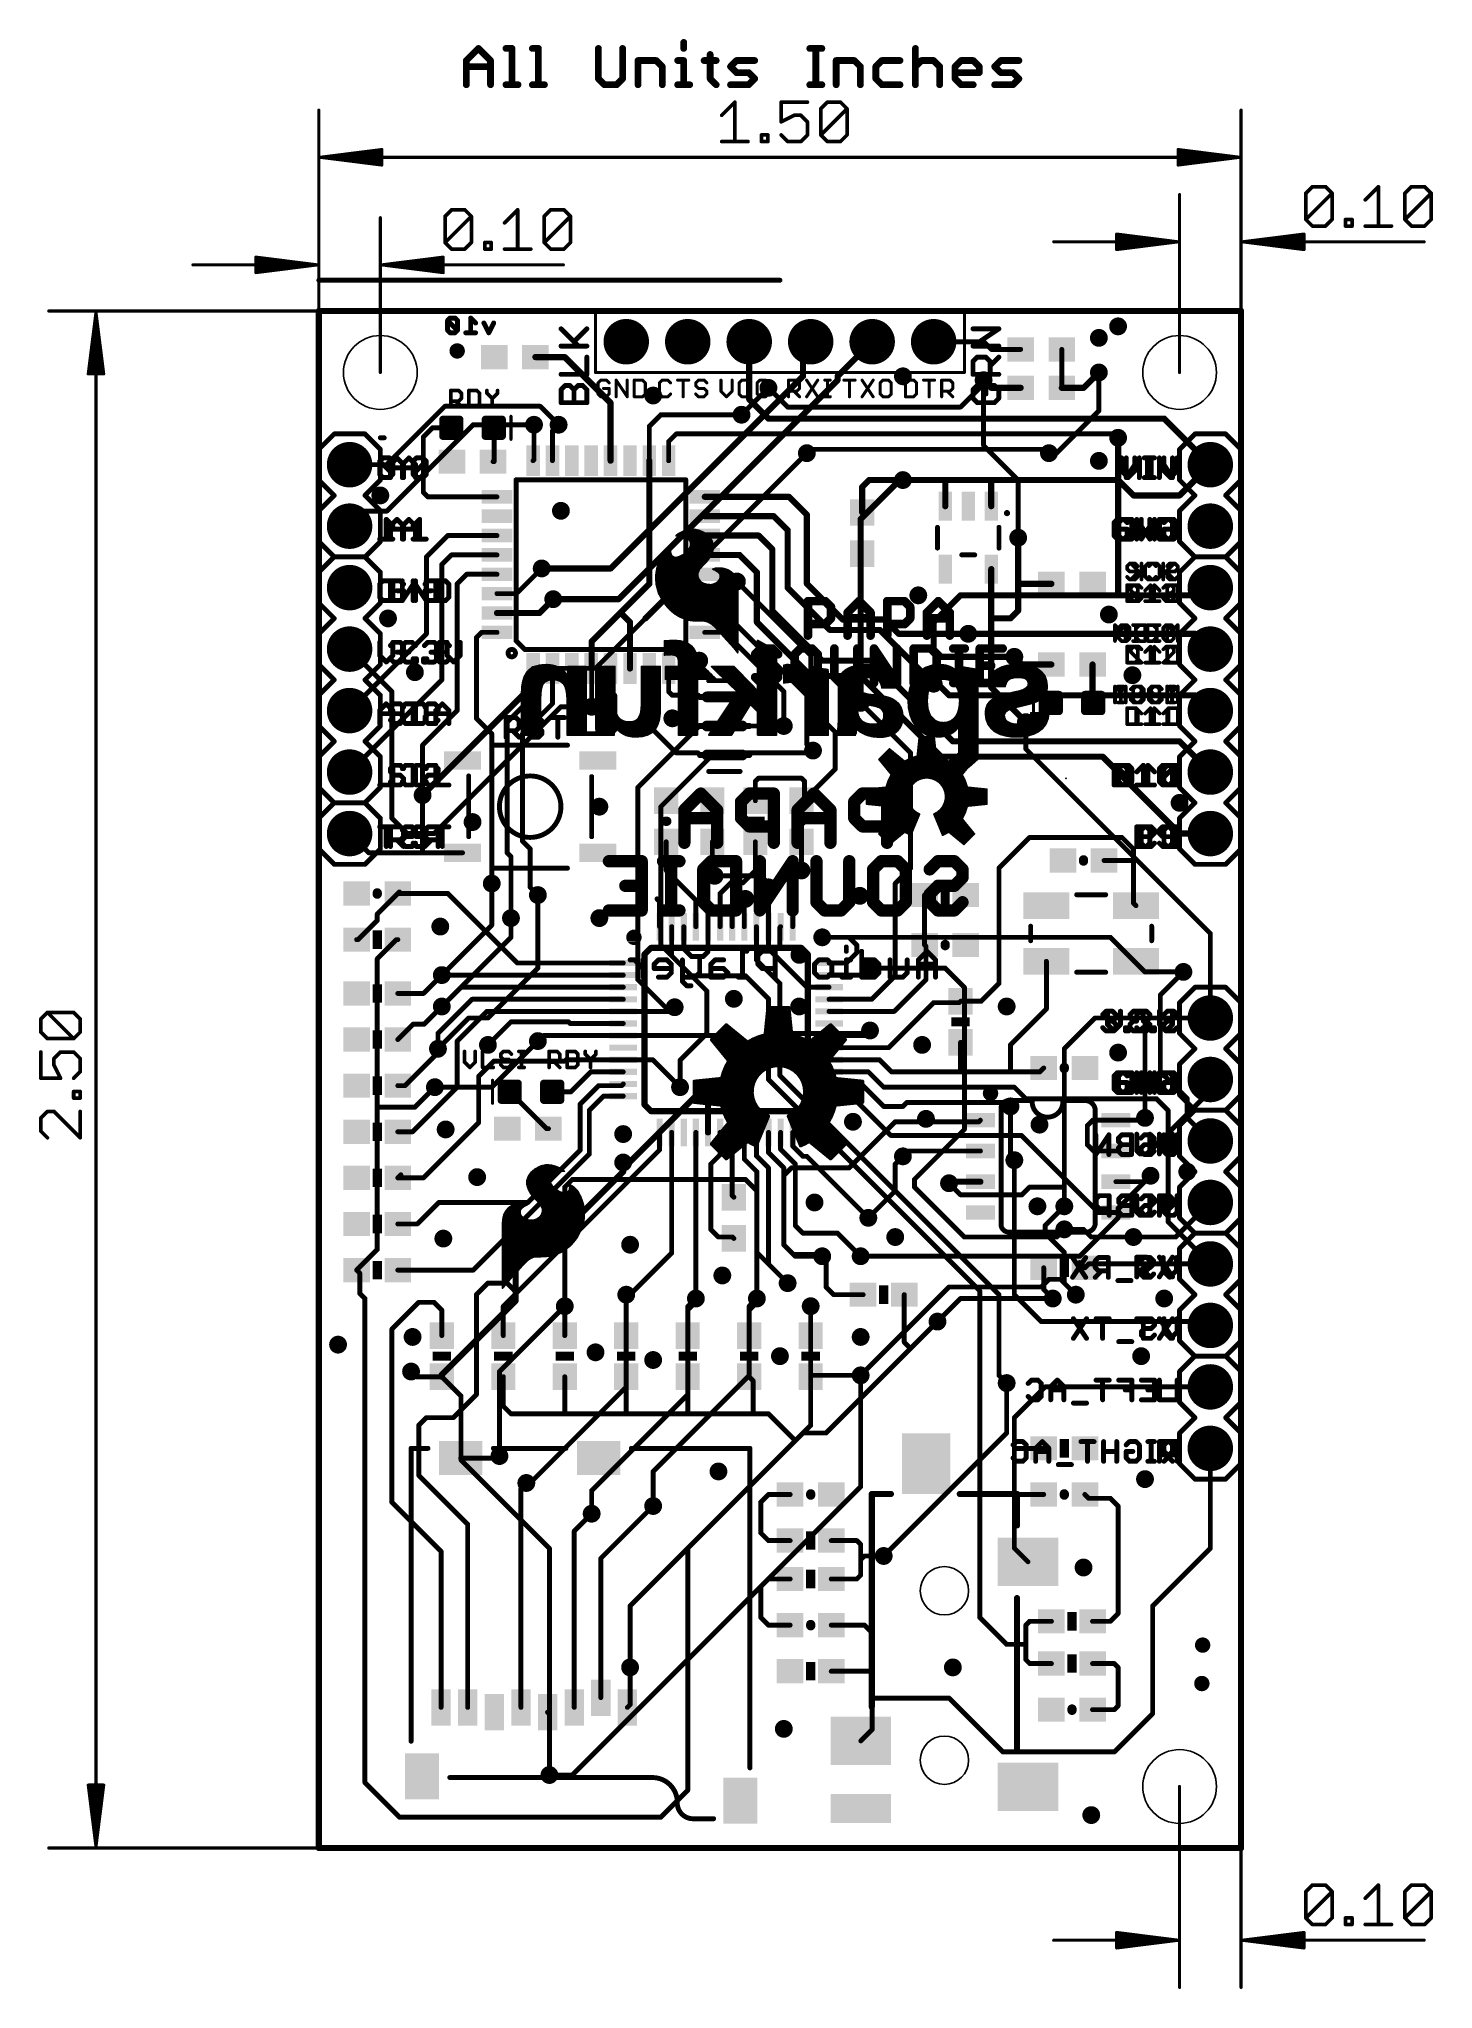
# Model space of a CAD drawing. Extents: x -11.6 to 46, y -5.8 to 74.7.
import ezdxf

# ---------------------------------------------------------------- set-up
doc = ezdxf.new("R2010")
doc.units = 0
for name, color, linetype in [('1', 12, 'CONTINUOUS'), ('16', 132, 'CONTINUOUS'), ('17', 110, 'CONTINUOUS'), ('18', 110, 'CONTINUOUS'), ('20', 53, 'CONTINUOUS'), ('21', 41, 'CONTINUOUS'), ('22', 40, 'CONTINUOUS'), ('24', 53, 'CONTINUOUS'), ('47', 253, 'CONTINUOUS'), ('49', 253, 'CONTINUOUS')]:
    doc.layers.add(name, color=color, linetype=linetype)

# ---------------------------------------------------------------- blocks, each defined once
blk = doc.blocks.new('RECT')
blk.add_solid([(-0.5, -0.5), (0.5, -0.5), (-0.5, 0.5), (0.5, 0.5)])
blk = doc.blocks.new('RECT160000X160000R30')
at = {"const_width": 0.15}
blk.add_lwpolyline([(0.425, -0.35), (0.425, 0.35, 0.4142), (0.35, 0.425), (-0.35, 0.425, 0.4142), (-0.425, 0.35), (-0.425, -0.35, 0.4142), (-0.35, -0.425), (0.35, -0.425, 0.4142)], format="xyb", close=True, dxfattribs=at)
blk.add_solid([(-0.3754, -0.3754), (0.3754, -0.3754), (-0.3754, 0.3754), (0.3754, 0.3754)])
blk = doc.blocks.new('PIE')
at = {"const_width": 0.5}
blk.add_lwpolyline([(0, -0.25, 1), (0, 0.25, 1), (0, -0.25)], format="xyb", dxfattribs=at)
blk = doc.blocks.new('ROUNDP')
at = {"const_width": 0.5}
blk.add_lwpolyline([(0, -0.25, 1), (0, 0.25, 1), (0, -0.25)], format="xyb", dxfattribs=at)
blk = doc.blocks.new('RECT72000X304800R100')
at = {"const_width": 0.225}
blk.add_lwpolyline([(0.1125, -0.7275), (0.1125, 0.7275, 0.4142), (0, 0.84), (0, 0.84, 0.4142), (-0.1125, 0.7275), (-0.1125, -0.7275, 0.4142), (0, -0.84), (0, -0.84, 0.4142)], format="xyb", close=True, dxfattribs=at)
blk.add_solid([(-0.0254, -0.7529), (0.0254, -0.7529), (-0.0254, 0.7529), (0.0254, 0.7529)])
blk = doc.blocks.new('ROUNDV')
at = {"const_width": 0.5}
blk.add_lwpolyline([(0, -0.25, 1), (0, 0.25, 1), (0, -0.25)], format="xyb", dxfattribs=at)

msp = doc.modelspace()

# ---------------------------------------------------------------- linework, layer by layer
at = {"layer": '1'}
for points, const_width in [([(0, 0), (0, 63.5)], 0.254), ([(0, 63.5), (38.1, 63.5)], 0.254), ([(38.1, 63.5), (38.1, 0)], 0.254), ([(17.78, 62.23), (17.78, 59.8488)], 0.254), ([(25.4, 62.23), (27.4638, 62.23)], 0.2032), ([(27.4638, 62.23), (27.7813, 61.9125)], 0.2032), ([(10.16, 61.595), (8.9463, 61.595)], 0.254), ([(12.0523, 59.7028), (10.16, 61.595)], 0.254), ([(27.7813, 61.9125), (28.995, 61.9125)], 0.2032), ([(30.695, 61.9125), (30.695, 60.325)], 0.2032), ([(19.3675, 59.5313), (18.5738, 60.325)], 0.2032), ([(27.4638, 60.4838), (26.5113, 59.5313)], 0.2032), ([(27.7813, 60.325), (27.4638, 60.6425)], 0.254), ([(27.4638, 60.4838), (27.4638, 60.6425)], 0.2032), ([(28.995, 60.325), (27.7813, 60.325)], 0.254), ([(30.695, 60.325), (31.5913, 60.325)], 0.254), ([(31.5913, 60.325), (32.2263, 60.96)], 0.254), ([(12.0523, 57.3151), (12.0523, 59.7028)], 0.254), ([(17.78, 59.8488), (18.5738, 59.055)], 0.254), ([(26.5113, 59.5313), (19.3675, 59.5313)], 0.2032), ([(8.89, 57.3529), (8.89, 58.801)], 0.2032), ([(9.6523, 58.5473), (9.906, 58.801)], 0.2032), ([(10.033, 58.928), (9.906, 58.801)], 0.2032), ([(13.6523, 58.7373), (14.1288, 59.2138)], 0.2032), ([(13.6523, 57.3151), (13.6523, 58.7373)], 0.2032), ([(14.1288, 59.2138), (17.4625, 59.2138)], 0.2032), ([(18.5738, 59.055), (34.925, 59.055)], 0.254), ([(34.925, 59.055), (36.83, 57.15)], 0.254), ([(4.318, 58.293), (4.699, 58.674)], 0.2032), ([(4.318, 56.007), (4.318, 58.293)], 0.2032), ([(4.699, 58.674), (5.473, 58.674)], 0.2032), ([(7.239, 58.674), (7.227, 58.674)], 0.2032), ([(7.239, 57.277), (7.239, 58.674)], 0.2032), ([(9.6523, 57.3151), (9.6523, 58.5473)], 0.2032), ([(14.4523, 58.1085), (14.7637, 58.42)], 0.2032), ([(14.4523, 57.3151), (14.4523, 58.1085)], 0.2032), ([(14.7637, 58.42), (32.8612, 58.42)], 0.2032), ([(32.8612, 58.42), (33.02, 58.2613)], 0.2032), ([(7.239, 57.277), (7.2, 57.277)], 0.2032), ([(8.8522, 57.3151), (8.89, 57.3529)], 0.2032), ([(13.6523, 57.3151), (13.6523, 52.2285)], 0.254), ([(20.1613, 57.6263), (20.32, 57.785)], 0.2032), ([(20.32, 57.785), (30.0038, 57.785)], 0.2032), ([(30.0038, 57.785), (30.1625, 57.6263)], 0.2032), ([(35.56, 55.88), (36.83, 57.15)], 0.254), ([(22.4473, 56.2293), (22.733, 56.515)], 0.254), ([(22.733, 56.515), (24.13, 56.515)], 0.254), ([(24.13, 56.515), (25.908, 56.515)], 0.254), ([(25.8788, 56.4858), (25.908, 56.515)], 0.254), ([(25.8788, 55.4338), (25.8788, 56.4858)], 0.254), ([(25.908, 56.515), (27.813, 56.515)], 0.254), ([(27.7788, 56.4808), (27.813, 56.515)], 0.254), ([(27.7788, 55.4338), (27.7788, 56.4808)], 0.254), ([(27.813, 56.515), (33.02, 56.515)], 0.254), ([(33.02, 56.515), (33.655, 55.88)], 0.254), ([(4.5025, 55.8225), (4.318, 56.007)], 0.2032), ([(7.3597, 55.8225), (4.5025, 55.8225)], 0.2032), ([(15.9449, 55.8225), (19.425, 55.8225)], 0.254), ([(19.425, 55.8225), (20.1613, 55.0862)], 0.254), ([(22.4473, 55.1743), (22.4473, 56.2293)], 0.254), ([(33.655, 55.88), (35.56, 55.88)], 0.254), ([(15.9449, 55.0225), (18.7963, 55.0225)], 0.254), ([(18.7963, 55.0225), (19.3675, 54.4513)], 0.254), ([(20.1613, 55.0862), (20.1613, 52.2288)], 0.254), ([(27.7813, 55.4364), (27.7788, 55.4338)], 0.254), ([(5.3275, 54.2225), (4.445, 53.34)], 0.2032), ([(7.3597, 54.2225), (5.3275, 54.2225)], 0.2032), ([(15.9449, 54.2225), (18.1675, 54.2225)], 0.254), ([(18.1675, 54.2225), (18.7325, 53.6575)], 0.254), ([(19.3675, 54.4513), (19.3675, 52.07)], 0.254), ([(28.8925, 54.1337), (28.8925, 52.2288)], 0.254), ([(4.445, 53.34), (4.445, 50.165)], 0.2032), ([(5.48, 53.4225), (5.08, 53.0225)], 0.2032), ([(7.3597, 53.4225), (5.48, 53.4225)], 0.2032), ([(15.9449, 53.4225), (17.38, 53.4225)], 0.254), ([(17.38, 53.4225), (18.0975, 52.705)], 0.254), ([(18.7325, 53.6575), (18.7325, 51.1175)], 0.254), ([(5.08, 53.0225), (5.08, 48.26)], 0.2032), ([(6.1088, 52.6225), (5.715, 52.2288)], 0.2032), ([(7.3597, 52.6225), (6.1088, 52.6225)], 0.2032), ([(8.1662, 51.8225), (9.2075, 52.8638)], 0.2032), ([(17.272, 52.197), (17.272, 52.324)], 0.254), ([(18.0975, 50.6412), (18.0975, 52.705)], 0.254), ([(27.7813, 52.8362), (27.7788, 52.8337)], 0.254), ([(27.7788, 52.8337), (27.7788, 50.8)], 0.254), ([(5.715, 52.2288), (5.715, 46.99)], 0.2032), ([(7.3597, 51.8225), (8.1662, 51.8225)], 0.2032), ([(9.1125, 51.0225), (9.6837, 51.5938)], 0.254), ([(13.6523, 52.2285), (12.4619, 51.0381)], 0.254), ([(15.9449, 51.8225), (16.8975, 51.8225)], 0.254), ([(16.8975, 51.8225), (17.272, 52.197)], 0.254), ([(19.3675, 52.07), (21.1137, 50.3238)], 0.254), ([(20.1613, 52.2288), (21.6345, 50.7555)], 0.254), ([(30.265, 52.2288), (28.8925, 52.2288)], 0.254), ([(28.8925, 52.2288), (28.8925, 51.1175)], 0.254), ([(7.3597, 51.0225), (9.1125, 51.0225)], 0.254), ([(12.4619, 51.0381), (11.2713, 49.8475)], 0.254), ([(12.8522, 50.6478), (12.4619, 51.0381)], 0.254), ([(12.8522, 48.7299), (12.8522, 50.6478)], 0.254), ([(15.9449, 51.0225), (16.7638, 51.0225)], 0.2032), ([(16.7638, 51.0225), (20.1613, 47.625)], 0.2032), ([(18.0975, 50.6412), (20.32, 48.4188)], 0.254), ([(18.7325, 51.1175), (20.7963, 49.0538)], 0.254), ([(21.6345, 50.7555), (23.3564, 50.7555)], 0.254), ([(23.3564, 50.7555), (23.9469, 50.165)], 0.254), ([(27.7788, 50.8), (27.7788, 47.945)], 0.254), ([(28.575, 50.8), (27.7788, 50.8)], 0.254), ([(28.8925, 51.1175), (28.575, 50.8)], 0.254), ([(4.445, 50.165), (1.27, 46.99)], 0.2032), ([(6.725, 50.2225), (6.5088, 50.0063)], 0.2032), ([(6.5088, 50.0063), (6.5088, 46.6725)], 0.2032), ([(7.3597, 50.2225), (6.725, 50.2225)], 0.2032), ([(11.2713, 49.8475), (11.2713, 48.7489)], 0.254), ([(11.2713, 49.8475), (11.2713, 47.1487)], 0.2032), ([(15.9449, 50.2225), (16.77, 50.2225)], 0.2032), ([(16.77, 50.2225), (19.2088, 47.7838)], 0.2032), ([(21.1137, 50.3238), (23.1775, 50.3238)], 0.254), ([(23.1775, 50.3238), (25.4, 48.1013)], 0.254), ([(23.9469, 50.165), (26.8288, 50.165)], 0.254), ([(20.7963, 49.0538), (22.86, 49.0538)], 0.254), ([(22.86, 49.0538), (26.1938, 45.72)], 0.254), ([(29.0513, 48.895), (28.7338, 49.2125)], 0.254), ([(5.08, 48.26), (1.27, 44.45)], 0.2032), ([(8.8522, 48.7299), (8.8522, 47.5873)], 0.2032), ([(9.6523, 48.7299), (9.6523, 47.276)], 0.2032), ([(10.4523, 48.7299), (10.4523, 46.2215)], 0.2032), ([(11.2713, 48.7489), (11.2523, 48.7299)], 0.254), ([(12.065, 48.7172), (12.0523, 48.7299)], 0.2032), ([(12.065, 47.7838), (12.065, 48.7172)], 0.2032), ([(13.6523, 48.7299), (13.6523, 46.3553)], 0.2032), ([(14.4523, 48.7299), (14.4523, 47.7778)], 0.2032), ([(20.32, 48.4188), (22.3838, 48.4188)], 0.254), ([(22.3838, 48.4188), (25.7175, 45.085)], 0.254), ([(30.265, 48.895), (29.0513, 48.895)], 0.254), ([(31.965, 48.895), (31.965, 47.3345)], 0.254), ([(8.8522, 47.5873), (7.7788, 46.5138)], 0.2032), ([(12.2238, 47.625), (12.065, 47.7838)], 0.2032), ([(12.2238, 46.1962), (12.2238, 47.625)], 0.2032), ([(14.4523, 47.7778), (14.605, 47.625)], 0.2032), ([(14.605, 47.625), (15.678, 47.625)], 0.2032), ([(15.678, 47.625), (15.748, 47.555)], 0.2032), ([(16.764, 47.555), (15.748, 47.555)], 0.254), ([(16.764, 47.555), (17.78, 47.555)], 0.254), ([(19.2088, 47.7838), (19.2088, 46.355)], 0.2032), ([(20.1613, 47.625), (20.1613, 45.593)], 0.2032), ([(27.7788, 47.945), (29.21, 46.5138)], 0.254), ([(5.715, 46.99), (4.2862, 45.5613)], 0.2032), ([(6.5088, 46.6725), (7.1438, 46.0375)], 0.2032), ([(9.6523, 47.276), (8.4138, 46.0375)], 0.2032), ([(24.4475, 45.2438), (22.3838, 47.3075)], 0.2032), ([(29.0513, 46.6725), (29.21, 46.5138)], 0.2032), ([(31.965, 47.3345), (31.992, 47.3075)], 0.254), ([(7.1438, 46.0375), (7.1438, 39.8463)], 0.2032), ([(7.7788, 46.5138), (7.7788, 41.1163)], 0.2032), ([(8.4138, 46.0375), (8.4138, 41.5925)], 0.2032), ([(10.4523, 46.2215), (10.6363, 46.0375)], 0.2032), ([(10.6363, 46.0375), (12.065, 46.0375)], 0.2032), ([(12.065, 46.0375), (12.2238, 46.1962)], 0.2032), ([(13.6523, 46.3553), (14.7637, 45.2438)], 0.2032), ([(16.764, 46.355), (15.748, 46.355)], 0.254), ([(16.764, 46.355), (17.78, 46.355)], 0.254), ([(4.2862, 45.5613), (4.2862, 43.4975)], 0.2032), ([(14.7637, 45.2438), (15.6593, 45.2438)], 0.2032), ([(15.6593, 45.2438), (15.748, 45.155)], 0.2032), ([(16.764, 45.155), (15.748, 45.155)], 0.254), ([(17.78, 45.155), (16.764, 45.155)], 0.254), ([(20.1613, 45.593), (20.4153, 45.339)], 0.2032), ([(24.4475, 40.4813), (24.4475, 45.2438)], 0.2032), ([(25.7175, 45.085), (32.385, 45.085)], 0.254), ([(26.1938, 45.72), (35.56, 45.72)], 0.254), ([(32.385, 45.085), (35.56, 41.91)], 0.254), ([(35.56, 45.72), (36.83, 44.45)], 0.254), ([(4.2862, 43.4975), (4.2862, 41.148)], 0.2032), ([(18.034, 44.069), (18.161, 44.196)], 0.2032), ([(18.034, 43.268), (18.034, 44.069)], 0.2032), ([(18.161, 44.196), (19.939, 44.196)], 0.2032), ([(19.939, 44.196), (20.066, 44.069)], 0.2032), ([(20.066, 44.069), (20.066, 43.395)], 0.2032), ([(20.066, 43.395), (19.939, 43.268)], 0.2032), ([(2.0638, 41.1163), (1.27, 41.91)], 0.2032), ([(35.56, 41.91), (36.83, 41.91)], 0.254), ([(4.318, 41.1163), (2.0638, 41.1163)], 0.2032), ([(4.2862, 41.148), (4.318, 41.1163)], 0.2032), ([(5.9373, 41.1163), (4.318, 41.1163)], 0.2032), ([(7.7788, 41.1163), (7.9375, 40.9575)], 0.2032), ([(8.4138, 41.5925), (8.7313, 41.275)], 0.2032), ([(8.7313, 41.275), (8.7313, 39.6875)], 0.2032), ([(14.351, 41.568), (14.351, 40.386)], 0.2032), ([(16.256, 41.568), (16.256, 40.259)], 0.2032), ([(18.034, 41.568), (18.034, 40.386)], 0.2032), ([(28.0988, 40.4813), (29.3688, 41.7512)], 0.2032), ([(29.3688, 41.7512), (33.1788, 41.7512)], 0.2032), ([(33.1788, 41.7512), (33.655, 41.275)], 0.2032), ([(33.655, 41.275), (33.655, 40.86)], 0.2032), ([(7.9375, 40.9575), (7.9375, 38.4175)], 0.2032), ([(14.351, 40.386), (15.5775, 39.1595)], 0.2032), ([(16.256, 40.259), (16.3513, 40.1638)], 0.2032), ([(16.2877, 40.2273), (16.3513, 40.1638)], 0.2032), ([(18.034, 40.386), (17.526, 39.878)], 0.2032), ([(19.5775, 40.0245), (19.939, 40.386)], 0.2032), ([(23.8125, 39.8463), (24.4475, 40.4813)], 0.2032), ([(28.0988, 35.7188), (28.0988, 40.4813)], 0.2032), ([(32.4413, 40.7988), (33.5938, 40.7988)], 0.2032), ([(33.5938, 40.7988), (33.655, 40.86)], 0.2032), ([(33.655, 40.86), (33.655, 39.0363)], 0.2032), ([(2.413, 38.5835), (3.263, 39.4335)], 0.2032), ([(3.3265, 39.497), (3.263, 39.4335)], 0.2032), ([(3.263, 39.4335), (5.334, 39.4335)], 0.2032), ([(5.334, 39.4335), (8.2038, 36.5637)], 0.2032), ([(8.7313, 39.6875), (9.0488, 39.37)], 0.2032), ([(16.0775, 39.89), (16.3513, 40.1638)], 0.2032), ([(16.0775, 38.0637), (16.0775, 39.89)], 0.2032), ([(17.018, 39.878), (16.5775, 39.4375)], 0.2032), ([(16.5775, 38.0637), (16.5775, 39.4375)], 0.2032), ([(17.526, 39.878), (17.018, 39.878)], 0.2032), ([(18.5738, 39.6875), (18.5738, 38.0675)], 0.2032), ([(19.5775, 38.0637), (19.5775, 40.0245)], 0.2032), ([(23.8125, 36.0363), (23.8125, 39.8463)], 0.2032), ([(2.413, 38.3223), (2.413, 38.5835)], 0.2032), ([(14.0775, 39.1038), (13.97, 39.2112)], 0.2032), ([(14.0775, 38.0637), (14.0775, 39.1038)], 0.2032), ([(15.5775, 38.0637), (15.5775, 39.1595)], 0.2032), ([(17.3038, 39.2112), (17.0775, 38.985)], 0.2032), ([(17.0775, 38.0637), (17.0775, 38.985)], 0.2032), ([(17.4625, 39.2112), (17.3038, 39.2112)], 0.2032), ([(17.5775, 39.0963), (17.4625, 39.2112)], 0.2032), ([(17.5775, 38.0637), (17.5775, 39.0963)], 0.2032), ([(19.5775, 38.0637), (19.5775, 38.6275)], 0.2032), ([(25.0263, 39.37), (25.0263, 37.3062)], 0.2032), ([(33.655, 39.0363), (33.7587, 38.9325)], 0.2032), ([(1.6193, 37.5285), (2.413, 38.3223)], 0.2032), ([(14.5775, 38.0637), (14.5775, 36.8575)], 0.2032), ([(15.0813, 38.06), (15.0775, 38.0637)], 0.2032), ([(15.0813, 37.1475), (15.0813, 38.06)], 0.2032), ([(16.0775, 38.0637), (16.0775, 37.0325)], 0.2032), ([(18.0775, 38.0637), (18.0775, 36.6913)], 0.2032), ([(18.5738, 38.0675), (18.5775, 38.0637)], 0.2032), ([(18.5738, 38.06), (18.5775, 38.0637)], 0.2032), ([(18.5738, 37.1475), (18.5738, 38.06)], 0.2032), ([(19.05, 38.0363), (19.0775, 38.0637)], 0.2032), ([(19.05, 37.211), (19.05, 38.0363)], 0.2032), ([(1.563, 37.5285), (1.6193, 37.5285)], 0.2032), ([(3.2067, 37.5285), (2.413, 36.7347)], 0.2032), ([(3.263, 37.5285), (3.2067, 37.5285)], 0.2032), ([(15.3988, 36.83), (15.0813, 37.1475)], 0.2032), ([(16.0775, 37.0325), (15.875, 36.83)], 0.2032), ([(20.1575, 35.5637), (18.5738, 37.1475)], 0.2032), ([(19.5415, 37.211), (19.05, 37.211)], 0.2032), ([(19.8538, 36.8987), (19.5415, 37.211)], 0.2032), ([(21.9075, 37.6238), (20.7963, 37.6238)], 0.2032), ([(21.8, 36.5637), (22.225, 36.9888)], 0.2032), ([(22.225, 37.3062), (21.9075, 37.6238)], 0.2032), ([(22.225, 36.9888), (22.225, 37.3062)], 0.2032), ([(25.0825, 37.25), (25.0263, 37.3062)], 0.2032), ([(25.0825, 35.8775), (25.0825, 37.25)], 0.2032), ([(2.413, 36.7347), (2.413, 30.607)], 0.2032), ([(8.2038, 36.5637), (12.5775, 36.5637)], 0.2032), ([(14.5775, 36.8575), (15.3988, 36.0363)], 0.2032), ([(15.875, 36.83), (15.3988, 36.83)], 0.2032), ([(18.0775, 36.6913), (19.05, 35.7188)], 0.2032), ([(21.0775, 36.5637), (21.8, 36.5637)], 0.2032), ([(22.4113, 36.0637), (22.7013, 36.3538)], 0.2032), ([(30.0587, 36.6325), (30.0587, 34.6625)], 0.2032), ([(34.7662, 35.2425), (35.7188, 36.195)], 0.2032), ([(4.3223, 35.306), (5.08, 36.0637)], 0.2032), ([(12.5775, 36.0637), (5.08, 36.0637)], 0.2032), ([(5.8775, 35.5637), (5.08, 34.7662)], 0.2032), ([(12.5775, 35.5637), (5.8775, 35.5637)], 0.2032), ([(15.3988, 36.0363), (17.6212, 36.0363)], 0.2032), ([(17.6212, 36.0363), (18.5738, 35.0838)], 0.2032), ([(19.05, 35.7188), (19.05, 31.9088)], 0.2032), ([(21.0775, 35.5637), (20.1575, 35.5637)], 0.2032), ([(21.0775, 36.0637), (22.4113, 36.0637)], 0.2032), ([(22.84, 35.0637), (23.8125, 36.0363)], 0.2032), ([(23.7688, 34.5637), (25.0825, 35.8775)], 0.2032), ([(27.3613, 34.9813), (28.0988, 35.7188)], 0.2032), ([(3.263, 35.306), (4.3223, 35.306)], 0.2032), ([(5.08, 34.7662), (4.3498, 34.036)], 0.2032), ([(6.33, 35.0637), (4.9213, 33.655)], 0.2032), ([(6.9413, 34.5637), (5.715, 33.3375)], 0.2032), ([(12.5775, 35.0637), (6.33, 35.0637)], 0.2032), ([(12.5775, 34.5637), (6.9413, 34.5637)], 0.2032), ([(12.5775, 34.5637), (14.5295, 34.5637)], 0.2032), ([(14.5295, 34.5637), (14.7003, 34.7345)], 0.2032), ([(18.5738, 35.0838), (18.5738, 31.75)], 0.2032), ([(21.0775, 35.0637), (22.84, 35.0637)], 0.2032), ([(21.0775, 34.5637), (23.7688, 34.5637)], 0.2032), ([(23.5388, 33.0637), (25.4, 34.925)], 0.2032), ([(25.4, 34.925), (26.455, 34.925)], 0.2032), ([(26.455, 34.925), (26.5113, 34.9813)], 0.2032), ([(26.5113, 34.9813), (27.3613, 34.9813)], 0.2032), ([(30.0587, 34.6625), (28.575, 33.1788)], 0.2032), ([(34.7662, 32.0675), (34.7662, 35.2425)], 0.2032), ([(3.898, 34.036), (3.263, 33.401)], 0.2032), ([(4.3498, 34.036), (3.898, 34.036)], 0.2032), ([(7.9375, 34.1313), (6.985, 33.1788)], 0.2032), ([(10.3187, 34.1313), (7.9375, 34.1313)], 0.2032), ([(10.3863, 34.0637), (10.3187, 34.1313)], 0.2032), ([(12.5775, 34.0637), (10.3863, 34.0637)], 0.2032), ([(22.56, 33.5637), (22.7713, 33.775)], 0.2032), ([(4.9213, 33.655), (4.9213, 33.02)], 0.2032), ([(4.9213, 32.8612), (4.9213, 33.02)], 0.2032), ([(5.715, 33.3375), (5.715, 31.4325)], 0.2032), ([(9.275, 33.5637), (9.0488, 33.3375)], 0.2032), ([(12.5775, 33.5637), (9.275, 33.5637)], 0.2032), ([(12.5775, 33.5637), (16.4425, 33.5637)], 0.2032), ([(16.4425, 33.5637), (17.145, 32.8612)], 0.2032), ([(21.0775, 33.5637), (22.56, 33.5637)], 0.2032), ([(21.0775, 33.0637), (23.5388, 33.0637)], 0.2032), ([(26.5113, 33.2813), (26.5113, 32.0675)], 0.2032), ([(28.575, 33.1788), (28.575, 32.0675)], 0.2032), ([(3.556, 31.496), (4.9213, 32.8612)], 0.2032), ([(6.604, 31.877), (7.239, 32.512)], 0.2032), ([(10.16, 32.512), (7.239, 32.512)], 0.2032), ([(10.2118, 32.5637), (10.16, 32.512)], 0.2032), ([(12.5775, 32.5637), (10.2118, 32.5637)], 0.2032), ([(12.5775, 32.5637), (13.7912, 32.5637)], 0.2032), ([(13.7912, 32.5637), (14.9225, 31.4325)], 0.2032), ([(17.145, 32.8612), (17.145, 31.9088)], 0.2032), ([(21.0775, 32.5637), (23.1575, 32.5637)], 0.2032), ([(23.1575, 32.5637), (23.6538, 32.0675)], 0.2032), ([(29.7888, 32.0675), (29.9475, 32.2263)], 0.2032), ([(3.263, 31.496), (3.556, 31.496)], 0.2032), ([(5.715, 31.4325), (3.8735, 29.591)], 0.2032), ([(3.9688, 30.607), (4.7942, 31.4325)], 0.2032), ([(6.604, 31.877), (6.604, 29.972)], 0.2032), ([(10.414, 31.242), (11.2358, 32.0637)], 0.2032), ([(11.557, 31.496), (10.795, 30.734)], 0.2032), ([(11.2358, 32.0637), (12.5775, 32.0637)], 0.2032), ([(12.5098, 31.496), (11.557, 31.496)], 0.2032), ([(12.5775, 31.5638), (12.5098, 31.496)], 0.2032), ([(15.875, 31.369), (15.875, 31.496)], 0.254), ([(16.0775, 31.1665), (15.875, 31.369)], 0.254), ([(17.145, 31.9088), (17.145, 30.9563)], 0.2032), ([(18.5738, 31.75), (27.305, 23.0188)], 0.2032), ([(19.05, 31.9088), (28.0988, 22.86)], 0.2032), ([(21.0775, 32.0637), (22.705, 32.0637)], 0.2032), ([(21.0775, 31.5638), (22.4113, 31.5638)], 0.2032), ([(22.4113, 31.5638), (23.3362, 30.6388)], 0.2032), ([(22.705, 32.0637), (23.3362, 31.4325)], 0.2032), ([(23.3362, 31.4325), (28.7338, 31.4325)], 0.2032), ([(23.6538, 32.0675), (26.5113, 32.0675)], 0.2032), ([(26.5113, 32.0675), (28.575, 32.0675)], 0.2032), ([(28.575, 32.0675), (29.7888, 32.0675)], 0.2032), ([(28.7338, 31.4325), (29.21, 30.9563)], 0.2032), ([(34.7662, 32.0675), (35.8775, 30.9563)], 0.2032), ([(2.413, 30.607), (2.413, 24.726)], 0.2032), ([(2.413, 30.607), (3.9688, 30.607)], 0.2032), ([(7.886, 31.242), (9.41, 29.718)], 0.2032), ([(9.64, 31.242), (10.414, 31.242)], 0.2032), ([(10.795, 30.734), (10.795, 28.829)], 0.2032), ([(11.7598, 31.0638), (11.176, 30.48)], 0.2032), ([(12.5775, 31.0638), (11.7598, 31.0638)], 0.2032), ([(16.0775, 29.5638), (16.0775, 31.1665)], 0.254), ([(17.0775, 30.8888), (17.145, 30.9563)], 0.2032), ([(17.0775, 29.5638), (17.0775, 30.8888)], 0.2032), ([(21.0775, 31.0638), (22.0088, 31.0638)], 0.2032), ([(22.0088, 31.0638), (23.6338, 29.4388)], 0.2032), ([(23.3362, 30.6388), (24.13, 30.6388)], 0.2032), ([(24.13, 30.6388), (24.2888, 30.7975)], 0.2032), ([(24.2888, 30.7975), (28.4163, 30.7975)], 0.2032), ([(28.4163, 30.7975), (28.575, 30.6388)], 0.2032), ([(29.21, 30.9563), (34.6075, 30.9563)], 0.2032), ([(34.6075, 30.9563), (35.0838, 30.48)], 0.2032), ([(35.8775, 30.9563), (35.8775, 30.1625)], 0.2032), ([(6.604, 29.972), (4.318, 27.686)], 0.2032), ([(9.41, 29.718), (9.486, 29.718)], 0.2032), ([(11.176, 30.48), (11.176, 28.6712)], 0.2032), ([(25.2025, 30.0038), (25.0825, 30.1238)], 0.2032), ([(27.2673, 30.0038), (25.2025, 30.0038)], 0.2032), ([(27.2673, 30.0038), (27.3308, 30.0673)], 0.2032), ([(31.75, 29.845), (31.9723, 30.0673)], 0.2032), ([(31.75, 29.0513), (31.75, 29.845)], 0.2032), ([(32.9308, 30.0673), (31.9723, 30.0673)], 0.2032), ([(32.9308, 30.0673), (34.036, 30.0673)], 0.2032), ([(34.036, 30.0673), (34.1313, 30.1625)], 0.2032), ([(35.0838, 30.48), (35.0838, 25.8763)], 0.2032), ([(35.8775, 30.1625), (36.83, 29.21)], 0.2032), ([(3.8735, 29.591), (3.263, 29.591)], 0.2032), ([(14.0775, 29.5638), (14.0775, 28.8413)], 0.2032), ([(14.5775, 29.5638), (14.5775, 24.5787)], 0.2032), ([(15.5775, 29.5638), (15.5775, 23.3362)], 0.2032), ([(16.5775, 29.5638), (16.5775, 28.6425)], 0.2032), ([(17.0775, 29.5638), (17.0775, 26.9525)], 0.2032), ([(17.5775, 29.5638), (17.5775, 28.46)], 0.2032), ([(18.0775, 29.5638), (18.0775, 28.595)], 0.2032), ([(18.5775, 29.5638), (18.5775, 28.73)], 0.2032), ([(19.0775, 29.5638), (19.0775, 28.865)], 0.2032), ([(19.5775, 29.5638), (19.5775, 29)], 0.2032), ([(19.5775, 29), (20.0025, 28.575)], 0.2032), ([(23.6338, 29.4388), (29.0313, 29.4388)], 0.2032), ([(32.1628, 26.3072), (29.0313, 29.4388)], 0.2032), ([(32.004, 28.7973), (31.75, 29.0513)], 0.2032), ([(11.176, 28.6712), (7.3179, 24.8131)], 0.2032), ([(14.0775, 28.8413), (8.1756, 22.9394)], 0.2032), ([(10.795, 28.829), (8.636, 26.67)], 0.2032), ([(12.573, 27.94), (12.573, 28.321)], 0.254), ([(16.5775, 28.6425), (16.1925, 28.2575)], 0.2032), ([(16.1925, 28.2575), (16.1925, 25.5587)], 0.2032), ([(17.5775, 28.46), (18.0975, 27.94)], 0.2032), ([(18.0775, 28.595), (18.5738, 28.0988)], 0.2032), ([(18.5738, 28.0988), (18.5738, 24.13)], 0.2032), ([(18.5775, 28.73), (19.2088, 28.0988)], 0.2032), ([(19.0775, 28.865), (19.685, 28.2575)], 0.2032), ([(19.2088, 28.0988), (19.2088, 24.9238)], 0.2032), ([(19.685, 28.2575), (19.685, 25.7175)], 0.2032), ([(20.0025, 28.575), (20.1613, 28.575)], 0.2032), ([(20.1613, 28.575), (22.7013, 26.035)], 0.2032), ([(24.3523, 28.7973), (24.13, 28.575)], 0.2032), ([(27.3308, 28.7973), (24.3523, 28.7973)], 0.2032), ([(28.7338, 28.4163), (28.7338, 22.86)], 0.2032), ([(32.9308, 28.7973), (32.004, 28.7973)], 0.2032), ([(3.263, 27.686), (3.39, 27.813)], 0.2032), ([(4.318, 27.686), (3.263, 27.686)], 0.2032), ([(9.144, 24.511), (12.573, 27.94)], 0.254), ([(18.0975, 27.94), (18.0975, 22.7013)], 0.2032), ([(27.3308, 27.5273), (26.035, 27.5273)], 0.254), ([(26.035, 27.5273), (26.035, 27.4638)], 0.254), ([(26.0985, 27.5273), (26.035, 27.4638)], 0.2032), ([(32.9308, 27.5273), (34.1135, 27.5273)], 0.2032), ([(34.1135, 27.5273), (34.36, 27.7737)], 0.2032), ([(4.953, 26.67), (4.064, 25.781)], 0.2032), ([(8.636, 26.67), (4.953, 26.67)], 0.2032), ([(17.0775, 26.9525), (17.145, 26.885)], 0.2032), ([(30.7975, 26.5113), (30.0038, 25.7175)], 0.2032), ([(4.064, 25.781), (3.263, 25.781)], 0.2032), ([(19.685, 25.7175), (20.0025, 25.4)], 0.2032), ([(30.0038, 25.7175), (30.0038, 25.4)], 0.2032), ([(32.1628, 26.2573), (32.1628, 26.3072)], 0.2032), ([(32.9308, 26.2573), (32.1628, 26.2573)], 0.2032), ([(35.0838, 25.8763), (36.83, 24.13)], 0.2032), ([(16.1925, 25.5587), (16.51, 25.2413)], 0.2032), ([(16.51, 25.2413), (17.0888, 25.2413)], 0.2032), ([(17.0888, 25.2413), (17.145, 25.185)], 0.2032), ([(19.2088, 24.9238), (19.6056, 24.5269)], 0.2032), ([(20.0025, 25.4), (21.4313, 25.4)], 0.2032), ([(21.4313, 25.4), (22.3838, 24.4475)], 0.2032), ([(30.0038, 25.4), (30.7975, 24.6063)], 0.2032), ([(30.7975, 25.5587), (31.5913, 25.5587)], 0.2032), ([(31.5913, 25.5587), (31.9088, 25.2413)], 0.2032), ([(31.9088, 25.2413), (33.655, 25.2413)], 0.2032), ([(2.413, 24.726), (1.563, 23.876)], 0.2032), ([(6.3808, 23.876), (7.2698, 24.765)], 0.2032), ([(7.3179, 24.8131), (7.2698, 24.765)], 0.2032), ([(8.128, 24.511), (9.144, 24.511)], 0.254), ([(14.5775, 24.5787), (12.8588, 22.86)], 0.2032), ([(18.5738, 24.13), (19.3675, 23.3362)], 0.2032), ([(19.6056, 24.5269), (20.7169, 24.5269)], 0.2032), ([(20.7169, 24.5269), (20.7963, 24.4475)], 0.2032), ([(20.955, 24.2888), (20.7963, 24.4475)], 0.2032), ([(20.955, 23.1775), (20.955, 24.2888)], 0.2032), ([(30.7975, 24.6063), (30.7975, 23.3362)], 0.2032), ([(31.4325, 24.1863), (31.6475, 23.9713)], 0.2032), ([(31.8063, 24.13), (31.6475, 23.9713)], 0.2032), ([(36.83, 24.13), (31.8063, 24.13)], 0.2032), ([(1.563, 23.876), (1.69, 23.749)], 0.2032), ([(1.69, 23.749), (1.69, 22.9163)], 0.2032), ([(3.263, 23.876), (6.3808, 23.876)], 0.2032), ([(6.5088, 22.86), (6.985, 23.3362)], 0.2032), ([(6.985, 23.3362), (7.7788, 23.3362)], 0.2032), ([(7.7788, 23.3362), (8.1756, 22.9394)], 0.2032), ([(15.5775, 22.7013), (15.5775, 23.3362)], 0.2032), ([(29.9475, 23.9713), (29.9475, 23.075)], 0.2032), ([(30.7975, 23.3362), (31.2738, 22.86)], 0.2032), ([(1.69, 22.9163), (1.905, 22.7013)], 0.2032), ([(1.905, 22.7013), (1.905, 2.6987)], 0.2032), ([(3.0163, 21.4313), (4.1275, 22.5425)], 0.2032), ([(4.1275, 22.5425), (4.7625, 22.5425)], 0.2032), ([(4.7625, 22.5425), (5.08, 22.225)], 0.2032), ([(6.5088, 18.7325), (6.5088, 22.86)], 0.2032), ([(8.1756, 22.9394), (7.62, 22.3838)], 0.2032), ([(12.8588, 22.86), (12.7, 22.86)], 0.2032), ([(12.7, 22.86), (12.7, 21.17)], 0.2032), ([(15.5775, 22.5625), (15.24, 22.225)], 0.2032), ([(15.5775, 22.7013), (15.5775, 22.5625)], 0.2032), ([(18.0975, 22.5425), (17.78, 22.225)], 0.2032), ([(18.0975, 22.7013), (18.0975, 22.5425)], 0.2032), ([(21.2725, 22.86), (20.955, 23.1775)], 0.2032), ([(21.2725, 22.86), (22.4863, 22.86)], 0.2032), ([(24.1863, 22.86), (24.1863, 20.8987)], 0.2032), ([(27.305, 23.0188), (27.305, 20.6375)], 0.2032), ([(28.0988, 22.86), (28.0988, 19.5263)], 0.2032), ([(28.7338, 22.86), (29.845, 21.7488)], 0.2032), ([(29.9475, 23.075), (30.3213, 22.7013)], 0.2032), ([(5.08, 22.225), (5.08, 21.17)], 0.2032), ([(7.62, 22.3838), (7.62, 21.17)], 0.2032), ([(10.16, 22.3838), (10.16, 21.17)], 0.2032), ([(15.24, 22.225), (15.24, 21.17)], 0.2032), ([(17.78, 22.225), (17.78, 21.17)], 0.2032), ([(20.32, 21.17), (20.32, 22.3838)], 0.2032), ([(24.4475, 20.6375), (25.5587, 21.7488)], 0.2032), ([(29.845, 21.7488), (36.6713, 21.7488)], 0.2032), ([(36.6713, 21.7488), (36.83, 21.59)], 0.2032), ([(3.0163, 14.2875), (3.0163, 21.4313)], 0.2032), ([(24.1863, 20.8987), (24.4475, 20.6375)], 0.2032), ([(20.955, 17.145), (24.4475, 20.6375)], 0.2032), ([(27.305, 20.1613), (27.305, 20.6375)], 0.2032), ([(27.305, 9.525), (27.305, 20.1613)], 0.2032), ([(4.025, 19.47), (3.81, 19.685)], 0.2032), ([(5.08, 19.47), (4.025, 19.47)], 0.2032), ([(7.62, 19.47), (7.62, 18.2563)], 0.2032), ([(10.16, 19.47), (10.16, 17.9388)], 0.2032), ([(12.7, 19.47), (12.7, 17.9388)], 0.2032), ([(15.24, 19.47), (15.24, 17.9388)], 0.2032), ([(17.9388, 19.3113), (17.78, 19.47)], 0.2032), ([(17.9388, 19.3113), (17.9388, 17.9388)], 0.2032), ([(22.3838, 19.5263), (20.32, 19.5263)], 0.2032), ([(20.32, 19.5263), (20.32, 19.47)], 0.2032), ([(28.0988, 19.5263), (28.4163, 19.2088)], 0.2032), ([(5.5563, 17.78), (6.5088, 18.7325)], 0.2032), ([(30.0038, 19.05), (28.7338, 17.78)], 0.2032), ([(36.83, 19.05), (30.0038, 19.05)], 0.2032), ([(4.1275, 17.4625), (4.445, 17.78)], 0.2032), ([(4.445, 17.78), (5.5563, 17.78)], 0.2032), ([(7.62, 18.2563), (7.9375, 17.9388)], 0.2032), ([(7.9375, 17.9388), (10.16, 17.9388)], 0.2032), ([(10.16, 17.9388), (12.7, 17.9388)], 0.2032), ([(12.7, 17.9388), (15.24, 17.9388)], 0.2032), ([(15.24, 17.9388), (17.9388, 17.9388)], 0.2032), ([(17.9388, 17.9388), (18.5738, 17.9388)], 0.2032), ([(18.5738, 17.9388), (19.685, 16.8275)], 0.2032), ([(28.7338, 17.78), (28.7338, 16.51)], 0.2032), ([(4.1275, 15.3988), (4.1275, 17.4625)], 0.2032), ([(15.24, 12.3825), (19.685, 16.8275)], 0.2032), ([(19.685, 16.8275), (20.0025, 17.145)], 0.2032), ([(20.0025, 17.145), (20.955, 17.145)], 0.2032), ([(5.86, 16.11), (7.3788, 16.11)], 0.2032), ([(7.3788, 16.11), (7.4613, 16.1925)], 0.2032), ([(28.7338, 16.51), (28.7338, 14.605)], 0.2032), ([(29.9475, 16.51), (28.7338, 16.51)], 0.2032), ([(36.83, 16.51), (36.83, 12.3825)], 0.2032), ([(6.15, 13.3763), (4.1275, 15.3988)], 0.2032), ([(8.35, 14.8588), (8.5725, 15.0813)], 0.2032), ([(8.35, 5.81), (8.35, 14.8588)], 0.2032), ([(18.2563, 14.2875), (18.5738, 14.605)], 0.2032), ([(18.5738, 14.605), (19.47, 14.605)], 0.2032), ([(28.7338, 14.605), (28.7338, 12.3878)], 0.2032), ([(29.9475, 14.605), (28.7338, 14.605)], 0.2032), ([(31.8063, 14.4463), (31.6475, 14.605)], 0.2032), ([(32.7025, 14.4463), (31.8063, 14.4463)], 0.2032), ([(33.02, 14.1288), (32.7025, 14.4463)], 0.2032), ([(5.05, 12.2538), (3.0163, 14.2875)], 0.2032), ([(10.55, 13.09), (11.2713, 13.8113)], 0.2032), ([(11.65, 11.9675), (13.8113, 14.1288)], 0.2032), ([(18.2563, 13.0175), (18.2563, 14.2875)], 0.2032), ([(33.02, 9.6837), (33.02, 14.1288)], 0.2032), ([(6.15, 5.81), (6.15, 13.3763)], 0.2032), ([(10.55, 5.81), (10.55, 13.09)], 0.2032), ([(18.5738, 12.7), (18.2563, 13.0175)], 0.2032), ([(5.05, 5.81), (5.05, 12.2538)], 0.2032), ([(15.24, 2.3813), (15.24, 12.3825)], 0.2032), ([(19.47, 12.7), (18.5738, 12.7)], 0.2032), ([(22.225, 12.7), (21.17, 12.7)], 0.2032), ([(22.3838, 12.5412), (22.225, 12.7)], 0.2032), ([(22.3838, 11.9063), (22.3838, 12.5412)], 0.2032), ([(22.5425, 12.065), (22.3838, 11.9063)], 0.2032), ([(23.3362, 12.065), (22.5425, 12.065)], 0.2032), ([(28.7338, 12.3878), (29.2945, 11.827)], 0.2032), ([(36.83, 12.3825), (34.4488, 10.0013)], 0.2032), ([(11.65, 6.21), (11.65, 11.9675)], 0.2032), ([(22.225, 11.1125), (22.3838, 11.2713)], 0.2032), ([(22.3838, 11.2713), (22.3838, 11.9063)], 0.2032), ([(18.2563, 10.795), (18.5738, 11.1125)], 0.2032), ([(18.2563, 9.525), (18.2563, 10.795)], 0.2032), ([(18.5738, 11.1125), (19.47, 11.1125)], 0.2032), ([(21.17, 11.1125), (22.225, 11.1125)], 0.2032), ([(32.7025, 9.3663), (33.02, 9.6837)], 0.2032), ([(34.4488, 10.0013), (34.4488, 5.5563)], 0.2032), ([(18.5738, 9.2075), (18.2563, 9.525)], 0.2032), ([(19.47, 9.2075), (18.5738, 9.2075)], 0.2032), ([(21.17, 9.2075), (22.5425, 9.2075)], 0.2032), ([(22.5425, 9.2075), (22.86, 8.89)], 0.2032), ([(22.86, 8.89), (22.86, 7.3025)], 0.2032), ([(27.305, 9.525), (28.4163, 8.4138)], 0.2032), ([(29.21, 9.2075), (29.3688, 9.3663)], 0.2032), ([(29.21, 8.4138), (29.21, 9.2075)], 0.2032), ([(29.3688, 9.3663), (30.265, 9.3663)], 0.2032), ([(31.965, 9.3663), (32.7025, 9.3663)], 0.2032), ([(28.4163, 8.4138), (29.21, 8.4138)], 0.2032), ([(29.21, 7.7788), (29.21, 8.4138)], 0.2032), ([(12.8588, 7.4613), (12.8588, 5.9188)], 0.2032), ([(21.17, 7.3025), (22.86, 7.3025)], 0.2032), ([(22.86, 7.3025), (22.86, 6.1913)], 0.2032), ([(29.3688, 7.62), (29.21, 7.7788)], 0.2032), ([(30.265, 7.62), (29.3688, 7.62)], 0.2032), ([(32.8612, 7.62), (31.965, 7.62)], 0.2032), ([(33.02, 7.4613), (32.8612, 7.62)], 0.2032), ([(33.02, 5.8738), (33.02, 7.4613)], 0.2032), ([(9.525, 5.535), (9.45, 5.61)], 0.2032), ([(12.8588, 5.9188), (12.75, 5.81)], 0.2032), ([(22.86, 6.1913), (22.86, 4.8925)], 0.2032), ([(26.035, 6.1913), (22.86, 6.1913)], 0.2032), ([(28.2575, 3.9688), (26.035, 6.1913)], 0.2032), ([(31.965, 5.715), (32.8612, 5.715)], 0.2032), ([(32.8612, 5.715), (33.02, 5.8738)], 0.2032), ([(34.4488, 5.5563), (32.8612, 3.9688)], 0.2032), ([(9.525, 3.0163), (9.525, 5.535)], 0.2032), ([(22.86, 4.8925), (22.3945, 4.427)], 0.2032), ([(32.8612, 3.9688), (28.2575, 3.9688)], 0.2032), ([(1.905, 2.6987), (3.3338, 1.27)], 0.2032), ([(14.1288, 1.27), (15.24, 2.3813)], 0.2032), ([(3.3338, 1.27), (14.1288, 1.27)], 0.2032), ([(38.1, 0), (0, 0)], 0.254)]:
    msp.add_lwpolyline(points, dxfattribs=dict(at, const_width=const_width))
for points, const_width in [([(0.0635, 63.5, 1), (-0.0635, 63.5)], 0.127), ([(0, 63.5635, 1), (0, 63.4365)], 0.127), ([(38.1635, 63.5, 1), (38.0365, 63.5)], 0.127), ([(38.1, 63.4365, 1), (38.1, 63.5635)], 0.127), ([(17.8435, 62.23, 1), (17.7165, 62.23)], 0.127), ([(25.4, 62.2808, 1), (25.4, 62.1792)], 0.1016), ([(27.4997, 62.2659, 1), (27.4278, 62.1941)], 0.1016), ([(27.4638, 62.1792, 1), (27.4638, 62.2808)], 0.1016), ([(8.9463, 61.6585, 1), (8.9463, 61.5315)], 0.127), ([(10.2049, 61.6399, 1), (10.1151, 61.5501)], 0.127), ([(10.16, 61.5315, 1), (10.16, 61.6585)], 0.127), ([(27.7813, 61.9633, 1), (27.7813, 61.8617)], 0.1016), ([(27.7453, 61.8766, 1), (27.8172, 61.9484)], 0.1016), ([(28.995, 61.8617, 1), (28.995, 61.9633)], 0.1016), ([(30.7458, 61.9125, 1), (30.6442, 61.9125)], 0.1016), ([(18.6097, 60.3609, 1), (18.5378, 60.2891)], 0.1016), ([(27.5087, 60.6874, 1), (27.4188, 60.5976)], 0.127), ([(27.5145, 60.6425, 1), (27.413, 60.6425)], 0.1016), ([(27.413, 60.4838, 1), (27.5145, 60.4838)], 0.1016), ([(27.4997, 60.4478, 1), (27.4278, 60.5197)], 0.1016), ([(27.7813, 60.3885, 1), (27.7813, 60.2615)], 0.127), ([(27.7363, 60.2801, 1), (27.8262, 60.3699)], 0.127), ([(28.995, 60.2615, 1), (28.995, 60.3885)], 0.127), ([(30.695, 60.3885, 1), (30.695, 60.2615)], 0.127), ([(31.5463, 60.3699, 1), (31.6362, 60.2801)], 0.127), ([(31.5913, 60.2615, 1), (31.5913, 60.3885)], 0.127), ([(32.2712, 60.9151, 1), (32.1813, 61.0049)], 0.127), ([(12.1158, 59.7028, 1), (11.9888, 59.7028)], 0.127), ([(12.0073, 59.6578, 1), (12.0972, 59.7477)], 0.127), ([(17.8249, 59.8937, 1), (17.7351, 59.8038)], 0.127), ([(17.7165, 59.8488, 1), (17.8435, 59.8488)], 0.127), ([(19.3675, 59.5821, 1), (19.3675, 59.4804)], 0.1016), ([(19.3316, 59.4953, 1), (19.4034, 59.5672)], 0.1016), ([(26.4753, 59.5672, 1), (26.5472, 59.4953)], 0.1016), ([(26.5113, 59.4804, 1), (26.5113, 59.5821)], 0.1016), ([(30.6442, 60.325, 1), (30.7458, 60.325)], 0.1016), ([(8.9408, 58.801, 1), (8.8392, 58.801)], 0.1016), ([(9.8701, 58.8369, 1), (9.9419, 58.7651)], 0.1016), ([(9.9419, 58.7651, 1), (9.8701, 58.8369)], 0.1016), ([(10.0689, 58.8921, 1), (9.9971, 58.9639)], 0.1016), ([(13.7031, 58.7373, 1), (13.6014, 58.7373)], 0.1016), ([(13.6163, 58.7732, 1), (13.6882, 58.7013)], 0.1016), ([(14.1288, 59.2646, 1), (14.1288, 59.163)], 0.1016), ([(14.1647, 59.1778, 1), (14.0928, 59.2497)], 0.1016), ([(17.4625, 59.163, 1), (17.4625, 59.2646)], 0.1016), ([(18.5738, 59.1185, 1), (18.5738, 58.9915)], 0.127), ([(18.5288, 59.0101, 1), (18.6187, 59.0999)], 0.127), ([(34.9699, 59.0999, 1), (34.8801, 59.0101)], 0.127), ([(34.925, 58.9915, 1), (34.925, 59.1185)], 0.127), ([(4.3688, 58.293, 1), (4.2672, 58.293)], 0.1016), ([(4.2821, 58.3289, 1), (4.3539, 58.2571)], 0.1016), ([(4.699, 58.7248, 1), (4.699, 58.6232)], 0.1016), ([(4.7349, 58.6381, 1), (4.6631, 58.7099)], 0.1016), ([(5.473, 58.6232, 1), (5.473, 58.7248)], 0.1016), ([(7.227, 58.7248, 1), (7.227, 58.6232)], 0.1016), ([(7.2898, 58.674, 1), (7.1882, 58.674)], 0.1016), ([(7.239, 58.6232, 1), (7.239, 58.7248)], 0.1016), ([(9.7031, 58.5473, 1), (9.6014, 58.5473)], 0.1016), ([(9.6163, 58.5832, 1), (9.6882, 58.5113)], 0.1016), ([(14.4163, 58.1444, 1), (14.4882, 58.0726)], 0.1016), ([(14.5031, 58.1085, 1), (14.4015, 58.1085)], 0.1016), ([(14.7637, 58.4708, 1), (14.7637, 58.3692)], 0.1016), ([(14.7997, 58.3841, 1), (14.7278, 58.4559)], 0.1016), ([(32.8972, 58.4559, 1), (32.8253, 58.3841)], 0.1016), ([(32.8612, 58.3692, 1), (32.8612, 58.4708)], 0.1016), ([(32.9841, 58.2253, 1), (33.0559, 58.2972)], 0.1016), ([(7.2, 57.3278, 1), (7.2, 57.2262)], 0.1016), ([(7.1882, 57.277, 1), (7.2898, 57.277)], 0.1016), ([(7.239, 57.2262, 1), (7.239, 57.3278)], 0.1016), ([(8.8163, 57.351, 1), (8.8882, 57.2792)], 0.1016), ([(8.8392, 57.3529, 1), (8.9408, 57.3529)], 0.1016), ([(8.9259, 57.3169, 1), (8.8541, 57.3888)], 0.1016), ([(9.6014, 57.3151, 1), (9.7031, 57.3151)], 0.1016), ([(11.9888, 57.3151, 1), (12.1158, 57.3151)], 0.127), ([(13.7157, 57.3151, 1), (13.5888, 57.3151)], 0.127), ([(13.6014, 57.3151, 1), (13.7031, 57.3151)], 0.1016), ([(14.4015, 57.3151, 1), (14.5031, 57.3151)], 0.1016), ([(20.1253, 57.6622, 1), (20.1972, 57.5903)], 0.1016), ([(20.32, 57.8358, 1), (20.32, 57.7342)], 0.1016), ([(20.3559, 57.7491, 1), (20.2841, 57.8209)], 0.1016), ([(30.0397, 57.8209, 1), (29.9678, 57.7491)], 0.1016), ([(30.0038, 57.7342, 1), (30.0038, 57.8358)], 0.1016), ([(30.1266, 57.5903, 1), (30.1984, 57.6622)], 0.1016), ([(36.8749, 57.1051, 1), (36.7851, 57.1949)], 0.127), ([(36.7851, 57.1051, 1), (36.8749, 57.1949)], 0.127), ([(22.733, 56.5785, 1), (22.733, 56.4515)], 0.127), ([(22.7779, 56.4701, 1), (22.6881, 56.5599)], 0.127), ([(24.13, 56.5785, 1), (24.13, 56.4515)], 0.127), ([(24.13, 56.4515, 1), (24.13, 56.5785)], 0.127), ([(25.9423, 56.4858, 1), (25.8152, 56.4858)], 0.127), ([(25.8338, 56.5307, 1), (25.9237, 56.4408)], 0.127), ([(25.908, 56.5785, 1), (25.908, 56.4515)], 0.127), ([(25.9529, 56.4701, 1), (25.8631, 56.5599)], 0.127), ([(25.908, 56.4515, 1), (25.908, 56.5785)], 0.127), ([(27.7338, 56.5257, 1), (27.8237, 56.4358)], 0.127), ([(27.8423, 56.4808, 1), (27.7153, 56.4808)], 0.127), ([(27.813, 56.5785, 1), (27.813, 56.4515)], 0.127), ([(27.8579, 56.4701, 1), (27.7681, 56.5599)], 0.127), ([(27.813, 56.4515, 1), (27.813, 56.5785)], 0.127), ([(33.0649, 56.5599, 1), (32.9751, 56.4701)], 0.127), ([(33.02, 56.4515, 1), (33.02, 56.5785)], 0.127), ([(4.3539, 56.0429, 1), (4.2821, 55.9711)], 0.1016), ([(4.2672, 56.007, 1), (4.3688, 56.007)], 0.1016), ([(4.5025, 55.8733, 1), (4.5025, 55.7717)], 0.1016), ([(4.4666, 55.7866, 1), (4.5384, 55.8584)], 0.1016), ([(7.3597, 55.7717, 1), (7.3597, 55.8733)], 0.1016), ([(15.9449, 55.886, 1), (15.9449, 55.759)], 0.127), ([(19.4699, 55.8674, 1), (19.3801, 55.7776)], 0.127), ([(19.425, 55.759, 1), (19.425, 55.886)], 0.127), ([(22.5108, 56.2293, 1), (22.3837, 56.2293)], 0.127), ([(22.4023, 56.2742, 1), (22.4922, 56.1843)], 0.127), ([(33.655, 55.9435, 1), (33.655, 55.8165)], 0.127), ([(33.6101, 55.8351, 1), (33.6999, 55.9249)], 0.127), ([(35.5151, 55.9249, 1), (35.6049, 55.8351)], 0.127), ([(35.56, 55.8165, 1), (35.56, 55.9435)], 0.127), ([(15.9449, 55.086, 1), (15.9449, 54.959)], 0.127), ([(18.8412, 55.0674, 1), (18.7513, 54.9776)], 0.127), ([(18.7963, 54.959, 1), (18.7963, 55.086)], 0.127), ([(20.2248, 55.0862, 1), (20.0978, 55.0862)], 0.127), ([(20.1163, 55.0413, 1), (20.2062, 55.1312)], 0.127), ([(22.3837, 55.1743, 1), (22.5108, 55.1743)], 0.127), ([(25.8152, 55.4338, 1), (25.9423, 55.4338)], 0.127), ([(27.7338, 55.4788, 1), (27.8237, 55.3889)], 0.127), ([(27.7153, 55.4338, 1), (27.8423, 55.4338)], 0.127), ([(27.8262, 55.3914, 1), (27.7363, 55.4813)], 0.127), ([(5.3275, 54.2733, 1), (5.3275, 54.1717)], 0.1016), ([(5.3634, 54.1866, 1), (5.2916, 54.2584)], 0.1016), ([(7.3597, 54.1717, 1), (7.3597, 54.2733)], 0.1016), ([(15.9449, 54.286, 1), (15.9449, 54.159)], 0.127), ([(18.2124, 54.2674, 1), (18.1226, 54.1776)], 0.127), ([(18.1675, 54.159, 1), (18.1675, 54.286)], 0.127), ([(19.431, 54.4513, 1), (19.304, 54.4513)], 0.127), ([(19.3226, 54.4063, 1), (19.4124, 54.4962)], 0.127), ([(28.956, 54.1337, 1), (28.829, 54.1337)], 0.127), ([(4.4958, 53.34, 1), (4.3942, 53.34)], 0.1016), ([(4.4091, 53.3759, 1), (4.4809, 53.3041)], 0.1016), ([(5.48, 53.4733, 1), (5.48, 53.3717)], 0.1016), ([(5.5159, 53.3866, 1), (5.4441, 53.4584)], 0.1016), ([(7.3597, 53.3717, 1), (7.3597, 53.4733)], 0.1016), ([(15.9449, 53.486, 1), (15.9449, 53.359)], 0.127), ([(17.4249, 53.4674, 1), (17.3351, 53.3776)], 0.127), ([(17.38, 53.359, 1), (17.38, 53.486)], 0.127), ([(18.796, 53.6575, 1), (18.669, 53.6575)], 0.127), ([(18.6876, 53.6126, 1), (18.7774, 53.7024)], 0.127), ([(5.1308, 53.0225, 1), (5.0292, 53.0225)], 0.1016), ([(5.0441, 53.0584, 1), (5.1159, 52.9866)], 0.1016), ([(6.1088, 52.6733, 1), (6.1088, 52.5717)], 0.1016), ([(6.1447, 52.5866, 1), (6.0728, 52.6584)], 0.1016), ([(7.3597, 52.5717, 1), (7.3597, 52.6733)], 0.1016), ([(9.2434, 52.8278, 1), (9.1716, 52.8997)], 0.1016), ([(17.3355, 52.324, 1), (17.2085, 52.324)], 0.127), ([(18.161, 52.705, 1), (18.034, 52.705)], 0.127), ([(18.0526, 52.6601, 1), (18.1424, 52.7499)], 0.127), ([(27.7338, 52.8786, 1), (27.8237, 52.7887)], 0.127), ([(27.8423, 52.8337, 1), (27.7153, 52.8337)], 0.127), ([(27.8262, 52.7912, 1), (27.7363, 52.8811)], 0.127), ([(5.7658, 52.2288, 1), (5.6642, 52.2288)], 0.1016), ([(5.6791, 52.2647, 1), (5.7509, 52.1928)], 0.1016), ([(7.3597, 51.8733, 1), (7.3597, 51.7717)], 0.1016), ([(8.1303, 51.8584, 1), (8.2022, 51.7866)], 0.1016), ([(8.1662, 51.7717, 1), (8.1662, 51.8733)], 0.1016), ([(9.7287, 51.5488, 1), (9.6388, 51.6387)], 0.127), ([(13.5888, 52.2285, 1), (13.7157, 52.2285)], 0.127), ([(13.6972, 52.1836, 1), (13.6073, 52.2734)], 0.127), ([(15.9449, 51.886, 1), (15.9449, 51.759)], 0.127), ([(16.8526, 51.8674, 1), (16.9424, 51.7776)], 0.127), ([(16.8975, 51.759, 1), (16.8975, 51.886)], 0.127), ([(17.2085, 52.197, 1), (17.3355, 52.197)], 0.127), ([(17.3169, 52.1521, 1), (17.2271, 52.2419)], 0.127), ([(19.4124, 52.1149, 1), (19.3226, 52.0251)], 0.127), ([(19.304, 52.07, 1), (19.431, 52.07)], 0.127), ([(20.2062, 52.2737, 1), (20.1163, 52.1838)], 0.127), ([(20.0978, 52.2288, 1), (20.2248, 52.2288)], 0.127), ([(28.8925, 52.2923, 1), (28.8925, 52.1653)], 0.127), ([(28.956, 52.2288, 1), (28.829, 52.2288)], 0.127), ([(28.829, 52.2288, 1), (28.956, 52.2288)], 0.127), ([(30.265, 52.1653, 1), (30.265, 52.2923)], 0.127), ([(7.3597, 51.086, 1), (7.3597, 50.959)], 0.127), ([(9.0676, 51.0674, 1), (9.1574, 50.9776)], 0.127), ([(9.1125, 50.959, 1), (9.1125, 51.086)], 0.127), ([(12.5068, 51.083, 1), (12.417, 50.9932)], 0.127), ([(12.417, 51.083, 1), (12.5068, 50.9932)], 0.127), ([(12.5068, 50.9932, 1), (12.417, 51.083)], 0.127), ([(12.9157, 50.6478, 1), (12.7888, 50.6478)], 0.127), ([(12.8073, 50.6028, 1), (12.8972, 50.6927)], 0.127), ([(15.9449, 51.0733, 1), (15.9449, 50.9717)], 0.1016), ([(16.7997, 51.0584, 1), (16.7278, 50.9866)], 0.1016), ([(16.7638, 50.9717, 1), (16.7638, 51.0733)], 0.1016), ([(18.1424, 50.6862, 1), (18.0526, 50.5963)], 0.127), ([(18.7774, 51.1624, 1), (18.6876, 51.0726)], 0.127), ([(18.669, 51.1175, 1), (18.796, 51.1175)], 0.127), ([(21.6345, 50.819, 1), (21.6345, 50.6921)], 0.127), ([(21.5895, 50.7106, 1), (21.6794, 50.8005)], 0.127), ([(23.4013, 50.8005, 1), (23.3115, 50.7106)], 0.127), ([(23.3564, 50.6921, 1), (23.3564, 50.819)], 0.127), ([(27.8423, 50.8, 1), (27.7153, 50.8)], 0.127), ([(27.7788, 50.8635, 1), (27.7788, 50.7365)], 0.127), ([(27.7153, 50.8, 1), (27.8423, 50.8)], 0.127), ([(28.5301, 50.8449, 1), (28.6199, 50.7551)], 0.127), ([(28.575, 50.7365, 1), (28.575, 50.8635)], 0.127), ([(28.829, 51.1175, 1), (28.956, 51.1175)], 0.127), ([(28.9374, 51.0726, 1), (28.8476, 51.1624)], 0.127), ([(4.3942, 50.165, 1), (4.4958, 50.165)], 0.1016), ([(4.4809, 50.1291, 1), (4.4091, 50.2009)], 0.1016), ([(6.4728, 50.0422, 1), (6.5447, 49.9703)], 0.1016), ([(6.5595, 50.0063, 1), (6.458, 50.0063)], 0.1016), ([(6.725, 50.2733, 1), (6.725, 50.1717)], 0.1016), ([(6.7609, 50.1866, 1), (6.6891, 50.2584)], 0.1016), ([(7.3597, 50.1717, 1), (7.3597, 50.2733)], 0.1016), ([(11.2263, 49.8924, 1), (11.3162, 49.8026)], 0.127), ([(11.3347, 49.8475, 1), (11.2078, 49.8475)], 0.127), ([(11.3221, 49.8475, 1), (11.2204, 49.8475)], 0.1016), ([(15.9449, 50.2733, 1), (15.9449, 50.1717)], 0.1016), ([(16.8059, 50.2584, 1), (16.7341, 50.1866)], 0.1016), ([(16.77, 50.1717, 1), (16.77, 50.2733)], 0.1016), ([(18.034, 50.6412, 1), (18.161, 50.6412)], 0.127), ([(21.1137, 50.3873, 1), (21.1137, 50.2603)], 0.127), ([(21.0688, 50.2788, 1), (21.1587, 50.3687)], 0.127), ([(23.2224, 50.3687, 1), (23.1326, 50.2788)], 0.127), ([(23.1775, 50.2603, 1), (23.1775, 50.3873)], 0.127), ([(23.9469, 50.2285, 1), (23.9469, 50.1015)], 0.127), ([(23.902, 50.1201, 1), (23.9918, 50.2099)], 0.127), ([(26.8288, 50.1015, 1), (26.8288, 50.2285)], 0.127), ([(20.7963, 49.1172, 1), (20.7963, 48.9903)], 0.127), ([(20.7513, 49.0088, 1), (20.8412, 49.0987)], 0.127), ([(22.9049, 49.0987, 1), (22.8151, 49.0088)], 0.127), ([(22.86, 48.9903, 1), (22.86, 49.1172)], 0.127), ([(28.7787, 49.2574, 1), (28.6888, 49.1676)], 0.127), ([(5.1159, 48.2241, 1), (5.0441, 48.2959)], 0.1016), ([(8.9031, 48.7299, 1), (8.8014, 48.7299)], 0.1016), ([(9.7031, 48.7299, 1), (9.6014, 48.7299)], 0.1016), ([(10.5031, 48.7299, 1), (10.4015, 48.7299)], 0.1016), ([(11.2073, 48.7748, 1), (11.2972, 48.685)], 0.127), ([(11.2078, 48.7489, 1), (11.3347, 48.7489)], 0.127), ([(11.3162, 48.704, 1), (11.2263, 48.7938)], 0.127), ([(12.0882, 48.7658, 1), (12.0163, 48.694)], 0.1016), ([(12.1158, 48.7172, 1), (12.0142, 48.7172)], 0.1016), ([(12.0291, 48.6812, 1), (12.1009, 48.7531)], 0.1016), ([(12.7888, 48.7299, 1), (12.9157, 48.7299)], 0.127), ([(13.7031, 48.7299, 1), (13.6014, 48.7299)], 0.1016), ([(14.5031, 48.7299, 1), (14.4015, 48.7299)], 0.1016), ([(20.32, 48.4823, 1), (20.32, 48.3553)], 0.127), ([(20.2751, 48.3738, 1), (20.3649, 48.4637)], 0.127), ([(22.4287, 48.4637, 1), (22.3388, 48.3738)], 0.127), ([(22.3838, 48.3553, 1), (22.3838, 48.4823)], 0.127), ([(29.0513, 48.9585, 1), (29.0513, 48.8315)], 0.127), ([(29.0063, 48.8501, 1), (29.0962, 48.9399)], 0.127), ([(30.265, 48.8315, 1), (30.265, 48.9585)], 0.127), ([(32.0285, 48.895, 1), (31.9015, 48.895)], 0.127), ([(5.0292, 48.26, 1), (5.1308, 48.26)], 0.1016), ([(8.8014, 47.5873, 1), (8.9031, 47.5873)], 0.1016), ([(8.8882, 47.5513, 1), (8.8163, 47.6232)], 0.1016), ([(12.1009, 47.8197, 1), (12.0291, 47.7478)], 0.1016), ([(12.0142, 47.7838, 1), (12.1158, 47.7838)], 0.1016), ([(12.2746, 47.625, 1), (12.173, 47.625)], 0.1016), ([(12.1878, 47.5891, 1), (12.2597, 47.6609)], 0.1016), ([(14.4882, 47.8137, 1), (14.4163, 47.7418)], 0.1016), ([(14.4015, 47.7778, 1), (14.5031, 47.7778)], 0.1016), ([(14.605, 47.6758, 1), (14.605, 47.5742)], 0.1016), ([(14.5691, 47.5891, 1), (14.6409, 47.6609)], 0.1016), ([(15.7139, 47.6609, 1), (15.6421, 47.5891)], 0.1016), ([(15.748, 47.6185, 1), (15.748, 47.4915)], 0.127), ([(15.678, 47.5742, 1), (15.678, 47.6758)], 0.1016), ([(15.7121, 47.5191, 1), (15.7839, 47.5909)], 0.1016), ([(16.764, 47.6185, 1), (16.764, 47.4915)], 0.127), ([(16.764, 47.4915, 1), (16.764, 47.6185)], 0.127), ([(17.78, 47.4915, 1), (17.78, 47.6185)], 0.127), ([(19.2596, 47.7838, 1), (19.158, 47.7838)], 0.1016), ([(19.1728, 47.7478, 1), (19.2447, 47.8197)], 0.1016), ([(20.2121, 47.625, 1), (20.1105, 47.625)], 0.1016), ([(20.1253, 47.5891, 1), (20.1972, 47.6609)], 0.1016), ([(25.3551, 48.0563, 1), (25.4449, 48.1462)], 0.127), ([(27.8237, 47.9899, 1), (27.7338, 47.9001)], 0.127), ([(27.7153, 47.945, 1), (27.8423, 47.945)], 0.127), ([(1.2341, 47.0259, 1), (1.3059, 46.9541)], 0.1016), ([(5.6642, 46.99, 1), (5.7658, 46.99)], 0.1016), ([(5.7509, 46.9541, 1), (5.6791, 47.0259)], 0.1016), ([(6.5447, 46.7084, 1), (6.4728, 46.6366)], 0.1016), ([(9.6014, 47.276, 1), (9.7031, 47.276)], 0.1016), ([(9.6882, 47.2401, 1), (9.6163, 47.3119)], 0.1016), ([(11.2204, 47.1487, 1), (11.3221, 47.1487)], 0.1016), ([(22.4197, 47.3434, 1), (22.3478, 47.2716)], 0.1016), ([(29.0872, 46.7084, 1), (29.0153, 46.6366)], 0.1016), ([(32.0099, 47.3794, 1), (31.9201, 47.2896)], 0.127), ([(31.9015, 47.3345, 1), (32.0285, 47.3345)], 0.127), ([(31.9471, 47.2626, 1), (32.0369, 47.3524)], 0.127), ([(6.458, 46.6725, 1), (6.5595, 46.6725)], 0.1016), ([(7.1946, 46.0375, 1), (7.093, 46.0375)], 0.1016), ([(7.1078, 46.0016, 1), (7.1797, 46.0734)], 0.1016), ([(7.7428, 46.5497, 1), (7.8147, 46.4778)], 0.1016), ([(7.8296, 46.5138, 1), (7.728, 46.5138)], 0.1016), ([(8.4646, 46.0375, 1), (8.3629, 46.0375)], 0.1016), ([(8.3778, 46.0734, 1), (8.4497, 46.0016)], 0.1016), ([(10.4882, 46.2574, 1), (10.4163, 46.1856)], 0.1016), ([(10.4015, 46.2215, 1), (10.5031, 46.2215)], 0.1016), ([(10.6363, 46.0883, 1), (10.6363, 45.9867)], 0.1016), ([(10.6003, 46.0016, 1), (10.6722, 46.0734)], 0.1016), ([(12.0291, 46.0734, 1), (12.1009, 46.0016)], 0.1016), ([(12.065, 45.9867, 1), (12.065, 46.0883)], 0.1016), ([(12.173, 46.1962, 1), (12.2746, 46.1962)], 0.1016), ([(12.2597, 46.1603, 1), (12.1878, 46.2322)], 0.1016), ([(13.6882, 46.3912, 1), (13.6163, 46.3193)], 0.1016), ([(13.6014, 46.3553, 1), (13.7031, 46.3553)], 0.1016), ([(15.748, 46.4185, 1), (15.748, 46.2915)], 0.127), ([(16.764, 46.4185, 1), (16.764, 46.2915)], 0.127), ([(16.764, 46.2915, 1), (16.764, 46.4185)], 0.127), ([(17.78, 46.2915, 1), (17.78, 46.4185)], 0.127), ([(19.158, 46.355, 1), (19.2596, 46.355)], 0.1016), ([(29.1651, 46.4688, 1), (29.2549, 46.5587)], 0.127), ([(29.1741, 46.4778, 1), (29.2459, 46.5497)], 0.1016), ([(4.2503, 45.5972, 1), (4.3222, 45.5253)], 0.1016), ([(4.337, 45.5613, 1), (4.2355, 45.5613)], 0.1016), ([(14.7637, 45.2946, 1), (14.7637, 45.193)], 0.1016), ([(14.7278, 45.2078, 1), (14.7997, 45.2797)], 0.1016), ([(15.6952, 45.2797, 1), (15.6233, 45.2078)], 0.1016), ([(15.6593, 45.193, 1), (15.6593, 45.2946)], 0.1016), ([(15.748, 45.2185, 1), (15.748, 45.0915)], 0.127), ([(15.7121, 45.1191, 1), (15.7839, 45.1909)], 0.1016), ([(16.764, 45.2185, 1), (16.764, 45.0915)], 0.127), ([(16.764, 45.0915, 1), (16.764, 45.2185)], 0.127), ([(17.78, 45.0915, 1), (17.78, 45.2185)], 0.127), ([(20.1972, 45.6289, 1), (20.1253, 45.5571)], 0.1016), ([(20.1105, 45.593, 1), (20.2121, 45.593)], 0.1016), ([(20.3793, 45.3031, 1), (20.4512, 45.3749)], 0.1016), ([(24.4983, 45.2438, 1), (24.3967, 45.2438)], 0.1016), ([(24.4116, 45.2078, 1), (24.4834, 45.2797)], 0.1016), ([(25.7175, 45.1485, 1), (25.7175, 45.0215)], 0.127), ([(25.6726, 45.0401, 1), (25.7624, 45.1299)], 0.127), ([(26.1938, 45.7835, 1), (26.1938, 45.6565)], 0.127), ([(26.1488, 45.6751, 1), (26.2387, 45.7649)], 0.127), ([(32.4299, 45.1299, 1), (32.3401, 45.0401)], 0.127), ([(32.385, 45.0215, 1), (32.385, 45.1485)], 0.127), ([(35.6049, 45.7649, 1), (35.5151, 45.6751)], 0.127), ([(35.56, 45.6565, 1), (35.56, 45.7835)], 0.127), ([(1.2341, 44.4859, 1), (1.3059, 44.4141)], 0.1016), ([(36.7851, 44.4051, 1), (36.8749, 44.4949)], 0.127), ([(4.337, 43.4975, 1), (4.2355, 43.4975)], 0.1016), ([(4.2355, 43.4975, 1), (4.337, 43.4975)], 0.1016), ([(18.0848, 44.069, 1), (17.9832, 44.069)], 0.1016), ([(17.9981, 44.1049, 1), (18.0699, 44.0331)], 0.1016), ([(18.161, 44.2468, 1), (18.161, 44.1452)], 0.1016), ([(18.1969, 44.1601, 1), (18.1251, 44.2319)], 0.1016), ([(19.9749, 44.2319, 1), (19.9031, 44.1601)], 0.1016), ([(19.939, 44.1452, 1), (19.939, 44.2468)], 0.1016), ([(20.1168, 44.069, 1), (20.0152, 44.069)], 0.1016), ([(20.0301, 44.0331, 1), (20.1019, 44.1049)], 0.1016), ([(17.9832, 43.268, 1), (18.0848, 43.268)], 0.1016), ([(19.9031, 43.3039, 1), (19.9749, 43.2321)], 0.1016), ([(20.0152, 43.395, 1), (20.1168, 43.395)], 0.1016), ([(20.1019, 43.3591, 1), (20.0301, 43.4309)], 0.1016), ([(1.3059, 41.9459, 1), (1.2341, 41.8741)], 0.1016), ([(35.56, 41.9735, 1), (35.56, 41.8465)], 0.127), ([(35.5151, 41.8651, 1), (35.6049, 41.9549)], 0.127), ([(36.83, 41.8465, 1), (36.83, 41.9735)], 0.127), ([(2.0638, 41.1671, 1), (2.0638, 41.0654)], 0.1016), ([(2.0278, 41.0803, 1), (2.0997, 41.1522)], 0.1016), ([(4.3222, 41.1839, 1), (4.2503, 41.1121)], 0.1016), ([(4.2355, 41.148, 1), (4.337, 41.148)], 0.1016), ([(4.318, 41.1671, 1), (4.318, 41.0654)], 0.1016), ([(4.2821, 41.0803, 1), (4.3539, 41.1522)], 0.1016), ([(4.318, 41.0654, 1), (4.318, 41.1671)], 0.1016), ([(5.9373, 41.0654, 1), (5.9373, 41.1671)], 0.1016), ([(7.8147, 41.1522, 1), (7.7428, 41.0803)], 0.1016), ([(7.728, 41.1163, 1), (7.8296, 41.1163)], 0.1016), ([(8.4497, 41.6284, 1), (8.3778, 41.5566)], 0.1016), ([(8.3629, 41.5925, 1), (8.4646, 41.5925)], 0.1016), ([(8.7821, 41.275, 1), (8.6805, 41.275)], 0.1016), ([(8.6953, 41.2391, 1), (8.7672, 41.3109)], 0.1016), ([(14.4018, 41.568, 1), (14.3002, 41.568)], 0.1016), ([(16.3068, 41.568, 1), (16.2052, 41.568)], 0.1016), ([(18.0848, 41.568, 1), (17.9832, 41.568)], 0.1016), ([(29.3688, 41.8021, 1), (29.3688, 41.7004)], 0.1016), ([(29.4047, 41.7153, 1), (29.3328, 41.7872)], 0.1016), ([(33.2147, 41.7872, 1), (33.1428, 41.7153)], 0.1016), ([(33.1788, 41.7004, 1), (33.1788, 41.8021)], 0.1016), ([(33.7058, 41.275, 1), (33.6042, 41.275)], 0.1016), ([(33.6191, 41.2391, 1), (33.6909, 41.3109)], 0.1016), ([(7.9883, 40.9575, 1), (7.8867, 40.9575)], 0.1016), ([(7.9016, 40.9216, 1), (7.9734, 40.9934)], 0.1016), ([(14.3869, 40.4219, 1), (14.3151, 40.3501)], 0.1016), ([(14.3002, 40.386, 1), (14.4018, 40.386)], 0.1016), ([(16.2919, 40.2949, 1), (16.2201, 40.2231)], 0.1016), ([(16.2052, 40.259, 1), (16.3068, 40.259)], 0.1016), ([(16.3237, 40.2632, 1), (16.2518, 40.1913)], 0.1016), ([(17.9832, 40.386, 1), (18.0848, 40.386)], 0.1016), ([(18.0699, 40.3501, 1), (17.9981, 40.4219)], 0.1016), ([(19.9749, 40.3501, 1), (19.9031, 40.4219)], 0.1016), ([(24.3967, 40.4813, 1), (24.4983, 40.4813)], 0.1016), ([(24.4834, 40.4453, 1), (24.4116, 40.5172)], 0.1016), ([(28.0628, 40.5172, 1), (28.1347, 40.4453)], 0.1016), ([(28.1496, 40.4813, 1), (28.048, 40.4813)], 0.1016), ([(32.4413, 40.8496, 1), (32.4413, 40.748)], 0.1016), ([(33.5578, 40.8347, 1), (33.6297, 40.7628)], 0.1016), ([(33.5938, 40.748, 1), (33.5938, 40.8496)], 0.1016), ([(33.7058, 40.86, 1), (33.6042, 40.86)], 0.1016), ([(33.6042, 40.86, 1), (33.7058, 40.86)], 0.1016), ([(33.6909, 40.8241, 1), (33.6191, 40.8959)], 0.1016), ([(3.263, 39.4843, 1), (3.263, 39.3827)], 0.1016), ([(3.2271, 39.4694, 1), (3.2989, 39.3976)], 0.1016), ([(3.2989, 39.3976, 1), (3.2271, 39.4694)], 0.1016), ([(3.3624, 39.4611, 1), (3.2906, 39.5329)], 0.1016), ([(5.3699, 39.4694, 1), (5.2981, 39.3976)], 0.1016), ([(5.334, 39.3827, 1), (5.334, 39.4843)], 0.1016), ([(7.093, 39.8463, 1), (7.1946, 39.8463)], 0.1016), ([(8.7672, 39.7234, 1), (8.6953, 39.6516)], 0.1016), ([(8.6805, 39.6875, 1), (8.7821, 39.6875)], 0.1016), ([(16.1283, 39.89, 1), (16.0267, 39.89)], 0.1016), ([(16.0416, 39.9259, 1), (16.1134, 39.8541)], 0.1016), ([(16.3872, 40.1278, 1), (16.3153, 40.1997)], 0.1016), ([(16.3153, 40.1278, 1), (16.3872, 40.1997)], 0.1016), ([(16.3153, 40.1278, 1), (16.3872, 40.1997)], 0.1016), ([(16.6283, 39.4375, 1), (16.5267, 39.4375)], 0.1016), ([(16.5416, 39.4734, 1), (16.6134, 39.4016)], 0.1016), ([(17.018, 39.9288, 1), (17.018, 39.8272)], 0.1016), ([(17.0539, 39.8421, 1), (16.9821, 39.9139)], 0.1016), ([(17.4901, 39.9139, 1), (17.5619, 39.8421)], 0.1016), ([(17.526, 39.8272, 1), (17.526, 39.9288)], 0.1016), ([(18.6245, 39.6875, 1), (18.523, 39.6875)], 0.1016), ([(19.6283, 40.0245, 1), (19.5267, 40.0245)], 0.1016), ([(19.5416, 40.0604, 1), (19.6134, 39.9886)], 0.1016), ([(23.8633, 39.8463, 1), (23.7617, 39.8463)], 0.1016), ([(23.7766, 39.8822, 1), (23.8484, 39.8103)], 0.1016), ([(2.4638, 38.5835, 1), (2.3622, 38.5835)], 0.1016), ([(2.3771, 38.6194, 1), (2.4489, 38.5476)], 0.1016), ([(9.0128, 39.3341, 1), (9.0847, 39.4059)], 0.1016), ([(14.0059, 39.2472, 1), (13.9341, 39.1753)], 0.1016), ([(14.1283, 39.1038, 1), (14.0267, 39.1038)], 0.1016), ([(14.0416, 39.0678, 1), (14.1134, 39.1397)], 0.1016), ([(15.6283, 39.1595, 1), (15.5267, 39.1595)], 0.1016), ([(15.5416, 39.1236, 1), (15.6134, 39.1954)], 0.1016), ([(17.1283, 38.985, 1), (17.0267, 38.985)], 0.1016), ([(17.0416, 39.0209, 1), (17.1134, 38.9491)], 0.1016), ([(17.3038, 39.2621, 1), (17.3038, 39.1604)], 0.1016), ([(17.3397, 39.1753, 1), (17.2678, 39.2472)], 0.1016), ([(17.4984, 39.2472, 1), (17.4266, 39.1753)], 0.1016), ([(17.4625, 39.1604, 1), (17.4625, 39.2621)], 0.1016), ([(17.6283, 39.0963, 1), (17.5267, 39.0963)], 0.1016), ([(17.5416, 39.0603, 1), (17.6134, 39.1322)], 0.1016), ([(19.6283, 38.6275, 1), (19.5267, 38.6275)], 0.1016), ([(25.077, 39.37, 1), (24.9755, 39.37)], 0.1016), ([(33.6909, 39.0722, 1), (33.6191, 39.0003)], 0.1016), ([(33.6042, 39.0363, 1), (33.7058, 39.0363)], 0.1016), ([(33.7228, 38.8966, 1), (33.7947, 38.9684)], 0.1016), ([(2.3622, 38.3223, 1), (2.4638, 38.3223)], 0.1016), ([(2.4489, 38.2863, 1), (2.3771, 38.3582)], 0.1016), ([(7.8867, 38.4175, 1), (7.9883, 38.4175)], 0.1016), ([(14.0267, 38.0637, 1), (14.1283, 38.0637)], 0.1016), ([(14.6283, 38.0637, 1), (14.5267, 38.0637)], 0.1016), ([(15.1134, 38.0997, 1), (15.0416, 38.0278)], 0.1016), ([(15.1321, 38.06, 1), (15.0305, 38.06)], 0.1016), ([(15.0453, 38.0241, 1), (15.1172, 38.0959)], 0.1016), ([(15.5267, 38.0637, 1), (15.6283, 38.0637)], 0.1016), ([(16.1283, 38.0637, 1), (16.0267, 38.0637)], 0.1016), ([(16.0267, 38.0637, 1), (16.1283, 38.0637)], 0.1016), ([(16.5267, 38.0637, 1), (16.6283, 38.0637)], 0.1016), ([(17.0267, 38.0637, 1), (17.1283, 38.0637)], 0.1016), ([(17.5267, 38.0637, 1), (17.6283, 38.0637)], 0.1016), ([(18.1283, 38.0637, 1), (18.0267, 38.0637)], 0.1016), ([(18.6097, 38.1034, 1), (18.5378, 38.0316)], 0.1016), ([(18.5378, 38.0959, 1), (18.6097, 38.0241)], 0.1016), ([(18.6245, 38.06, 1), (18.523, 38.06)], 0.1016), ([(18.523, 38.0675, 1), (18.6245, 38.0675)], 0.1016), ([(18.6134, 38.0278, 1), (18.5416, 38.0997)], 0.1016), ([(18.5416, 38.0278, 1), (18.6134, 38.0997)], 0.1016), ([(19.1008, 38.0363, 1), (18.9992, 38.0363)], 0.1016), ([(19.0141, 38.0722, 1), (19.0859, 38.0003)], 0.1016), ([(19.1134, 38.0278, 1), (19.0416, 38.0997)], 0.1016), ([(19.5267, 38.0637, 1), (19.6283, 38.0637)], 0.1016), ([(19.5267, 38.0637, 1), (19.6283, 38.0637)], 0.1016), ([(1.563, 37.5793, 1), (1.563, 37.4777)], 0.1016), ([(1.5833, 37.5644, 1), (1.6552, 37.4926)], 0.1016), ([(1.6193, 37.4777, 1), (1.6193, 37.5793)], 0.1016), ([(3.2067, 37.5793, 1), (3.2067, 37.4777)], 0.1016), ([(3.2427, 37.4926, 1), (3.1708, 37.5644)], 0.1016), ([(3.263, 37.4777, 1), (3.263, 37.5793)], 0.1016), ([(15.1172, 37.1834, 1), (15.0453, 37.1116)], 0.1016), ([(15.0305, 37.1475, 1), (15.1321, 37.1475)], 0.1016), ([(16.0267, 37.0325, 1), (16.1283, 37.0325)], 0.1016), ([(16.1134, 36.9966, 1), (16.0416, 37.0684)], 0.1016), ([(18.6097, 37.1834, 1), (18.5378, 37.1116)], 0.1016), ([(18.523, 37.1475, 1), (18.6245, 37.1475)], 0.1016), ([(19.05, 37.2618, 1), (19.05, 37.1602)], 0.1016), ([(18.9992, 37.211, 1), (19.1008, 37.211)], 0.1016), ([(19.5774, 37.2469, 1), (19.5056, 37.1751)], 0.1016), ([(19.5415, 37.1602, 1), (19.5415, 37.2618)], 0.1016), ([(20.7963, 37.6746, 1), (20.7963, 37.5729)], 0.1016), ([(21.9434, 37.6597, 1), (21.8716, 37.5878)], 0.1016), ([(21.9075, 37.5729, 1), (21.9075, 37.6746)], 0.1016), ([(22.2758, 37.3062, 1), (22.1742, 37.3062)], 0.1016), ([(22.1891, 37.2703, 1), (22.2609, 37.3422)], 0.1016), ([(22.2609, 36.9528, 1), (22.1891, 37.0247)], 0.1016), ([(25.0622, 37.3422, 1), (24.9903, 37.2703)], 0.1016), ([(24.9755, 37.3062, 1), (25.077, 37.3062)], 0.1016), ([(25.1333, 37.25, 1), (25.0317, 37.25)], 0.1016), ([(25.0466, 37.2141, 1), (25.1184, 37.2859)], 0.1016), ([(2.4638, 36.7347, 1), (2.3622, 36.7347)], 0.1016), ([(2.3771, 36.7707, 1), (2.4489, 36.6988)], 0.1016), ([(8.2038, 36.6146, 1), (8.2038, 36.5129)], 0.1016), ([(8.1678, 36.5278, 1), (8.2397, 36.5997)], 0.1016), ([(12.5775, 36.5129, 1), (12.5775, 36.6146)], 0.1016), ([(14.6134, 36.8934, 1), (14.5416, 36.8216)], 0.1016), ([(14.5267, 36.8575, 1), (14.6283, 36.8575)], 0.1016), ([(15.3988, 36.8808, 1), (15.3988, 36.7792)], 0.1016), ([(15.3628, 36.7941, 1), (15.4347, 36.8659)], 0.1016), ([(15.8391, 36.8659, 1), (15.9109, 36.7941)], 0.1016), ([(15.875, 36.7792, 1), (15.875, 36.8808)], 0.1016), ([(18.1134, 36.7272, 1), (18.0416, 36.6553)], 0.1016), ([(18.0267, 36.6913, 1), (18.1283, 36.6913)], 0.1016), ([(19.8178, 36.8628, 1), (19.8897, 36.9347)], 0.1016), ([(21.0775, 36.6146, 1), (21.0775, 36.5129)], 0.1016), ([(21.7641, 36.5997, 1), (21.8359, 36.5278)], 0.1016), ([(21.8, 36.5129, 1), (21.8, 36.6146)], 0.1016), ([(22.1742, 36.9888, 1), (22.2758, 36.9888)], 0.1016), ([(22.7372, 36.3178, 1), (22.6653, 36.3897)], 0.1016), ([(30.1095, 36.6325, 1), (30.008, 36.6325)], 0.1016), ([(35.7547, 36.1591, 1), (35.6828, 36.2309)], 0.1016), ([(5.08, 36.1146, 1), (5.08, 36.0129)], 0.1016), ([(5.1159, 36.0278, 1), (5.0441, 36.0997)], 0.1016), ([(5.8775, 35.6146, 1), (5.8775, 35.5129)], 0.1016), ([(5.9134, 35.5278, 1), (5.8416, 35.5997)], 0.1016), ([(12.5775, 36.0129, 1), (12.5775, 36.1146)], 0.1016), ([(12.5775, 35.5129, 1), (12.5775, 35.6146)], 0.1016), ([(15.3988, 36.0871, 1), (15.3988, 35.9855)], 0.1016), ([(15.3628, 36.0003, 1), (15.4347, 36.0722)], 0.1016), ([(17.6572, 36.0722, 1), (17.5853, 36.0003)], 0.1016), ([(17.6212, 35.9855, 1), (17.6212, 36.0871)], 0.1016), ([(19.1008, 35.7188, 1), (18.9992, 35.7188)], 0.1016), ([(19.0141, 35.6828, 1), (19.0859, 35.7547)], 0.1016), ([(20.1575, 35.6146, 1), (20.1575, 35.5129)], 0.1016), ([(20.1216, 35.5278, 1), (20.1934, 35.5997)], 0.1016), ([(21.0775, 36.1146, 1), (21.0775, 36.0129)], 0.1016), ([(21.0775, 35.5129, 1), (21.0775, 35.6146)], 0.1016), ([(22.3753, 36.0997, 1), (22.4472, 36.0278)], 0.1016), ([(22.4113, 36.0129, 1), (22.4113, 36.1146)], 0.1016), ([(23.7617, 36.0363, 1), (23.8633, 36.0363)], 0.1016), ([(23.8484, 36.0003, 1), (23.7766, 36.0722)], 0.1016), ([(25.0317, 35.8775, 1), (25.1333, 35.8775)], 0.1016), ([(25.1184, 35.8416, 1), (25.0466, 35.9134)], 0.1016), ([(28.048, 35.7188, 1), (28.1496, 35.7188)], 0.1016), ([(28.1347, 35.6828, 1), (28.0628, 35.7547)], 0.1016), ([(3.263, 35.3568, 1), (3.263, 35.2552)], 0.1016), ([(4.2863, 35.3419, 1), (4.3582, 35.2701)], 0.1016), ([(4.3223, 35.2552, 1), (4.3223, 35.3568)], 0.1016), ([(5.0441, 34.8022, 1), (5.1159, 34.7303)], 0.1016), ([(5.1159, 34.7303, 1), (5.0441, 34.8022)], 0.1016), ([(6.33, 35.1146, 1), (6.33, 35.0129)], 0.1016), ([(6.3659, 35.0278, 1), (6.2941, 35.0997)], 0.1016), ([(6.9413, 34.6146, 1), (6.9413, 34.5129)], 0.1016), ([(6.9772, 34.5278, 1), (6.9053, 34.5997)], 0.1016), ([(12.5775, 34.6146, 1), (12.5775, 34.5129)], 0.1016), ([(12.5775, 35.0129, 1), (12.5775, 35.1146)], 0.1016), ([(12.5775, 34.5129, 1), (12.5775, 34.6146)], 0.1016), ([(14.4936, 34.5997, 1), (14.5654, 34.5278)], 0.1016), ([(14.5295, 34.5129, 1), (14.5295, 34.6146)], 0.1016), ([(14.7362, 34.6986, 1), (14.6643, 34.7704)], 0.1016), ([(18.6245, 35.0838, 1), (18.523, 35.0838)], 0.1016), ([(18.5378, 35.0478, 1), (18.6097, 35.1197)], 0.1016), ([(21.0775, 35.1146, 1), (21.0775, 35.0129)], 0.1016), ([(21.0775, 34.6146, 1), (21.0775, 34.5129)], 0.1016), ([(22.8041, 35.0997, 1), (22.8759, 35.0278)], 0.1016), ([(22.84, 35.0129, 1), (22.84, 35.1146)], 0.1016), ([(23.7328, 34.5997, 1), (23.8047, 34.5278)], 0.1016), ([(23.7688, 34.5129, 1), (23.7688, 34.6146)], 0.1016), ([(25.4, 34.9758, 1), (25.4, 34.8742)], 0.1016), ([(25.4359, 34.8891, 1), (25.3641, 34.9609)], 0.1016), ([(26.4191, 34.9609, 1), (26.4909, 34.8891)], 0.1016), ([(26.455, 34.8742, 1), (26.455, 34.9758)], 0.1016), ([(26.5113, 35.0321, 1), (26.5113, 34.9305)], 0.1016), ([(26.5472, 34.9453, 1), (26.4753, 35.0172)], 0.1016), ([(27.3253, 35.0172, 1), (27.3972, 34.9453)], 0.1016), ([(27.3613, 34.9305, 1), (27.3613, 35.0321)], 0.1016), ([(30.008, 34.6625, 1), (30.1095, 34.6625)], 0.1016), ([(30.0947, 34.6266, 1), (30.0228, 34.6984)], 0.1016), ([(34.8171, 35.2425, 1), (34.7154, 35.2425)], 0.1016), ([(34.7303, 35.2784, 1), (34.8022, 35.2066)], 0.1016), ([(3.898, 34.0868, 1), (3.898, 33.9852)], 0.1016), ([(3.9339, 34.0001, 1), (3.8621, 34.0719)], 0.1016), ([(4.3138, 34.0719, 1), (4.3857, 34.0001)], 0.1016), ([(4.3498, 33.9852, 1), (4.3498, 34.0868)], 0.1016), ([(7.9375, 34.1821, 1), (7.9375, 34.0804)], 0.1016), ([(7.9734, 34.0953, 1), (7.9016, 34.1672)], 0.1016), ([(10.3547, 34.1672, 1), (10.2828, 34.0953)], 0.1016), ([(10.3187, 34.0804, 1), (10.3187, 34.1821)], 0.1016), ([(10.3863, 34.1146, 1), (10.3863, 34.0129)], 0.1016), ([(10.3503, 34.0278, 1), (10.4222, 34.0997)], 0.1016), ([(12.5775, 34.0129, 1), (12.5775, 34.1146)], 0.1016), ([(22.8072, 33.7391, 1), (22.7353, 33.8109)], 0.1016), ([(3.2271, 33.4369, 1), (3.2989, 33.3651)], 0.1016), ([(4.8853, 33.6909, 1), (4.9572, 33.6191)], 0.1016), ([(4.9721, 33.655, 1), (4.8705, 33.655)], 0.1016), ([(4.9721, 33.02, 1), (4.8705, 33.02)], 0.1016), ([(4.8705, 33.02, 1), (4.9721, 33.02)], 0.1016), ([(5.7658, 33.3375, 1), (5.6642, 33.3375)], 0.1016), ([(5.6791, 33.3734, 1), (5.7509, 33.3016)], 0.1016), ([(6.9491, 33.2147, 1), (7.0209, 33.1428)], 0.1016), ([(9.0128, 33.3734, 1), (9.0847, 33.3016)], 0.1016), ([(9.275, 33.6146, 1), (9.275, 33.5129)], 0.1016), ([(9.3109, 33.5278, 1), (9.2391, 33.5997)], 0.1016), ([(12.5775, 33.6146, 1), (12.5775, 33.5129)], 0.1016), ([(12.5775, 33.5129, 1), (12.5775, 33.6146)], 0.1016), ([(16.4784, 33.5997, 1), (16.4066, 33.5278)], 0.1016), ([(16.4425, 33.5129, 1), (16.4425, 33.6146)], 0.1016), ([(21.0775, 33.6146, 1), (21.0775, 33.5129)], 0.1016), ([(21.0775, 33.1146, 1), (21.0775, 33.0129)], 0.1016), ([(22.5241, 33.5997, 1), (22.5959, 33.5278)], 0.1016), ([(22.56, 33.5129, 1), (22.56, 33.6146)], 0.1016), ([(23.5028, 33.0997, 1), (23.5747, 33.0278)], 0.1016), ([(23.5388, 33.0129, 1), (23.5388, 33.1146)], 0.1016), ([(26.562, 33.2813, 1), (26.4605, 33.2813)], 0.1016), ([(28.6258, 33.1788, 1), (28.5242, 33.1788)], 0.1016), ([(28.5391, 33.2147, 1), (28.6109, 33.1428)], 0.1016), ([(4.8705, 32.8612, 1), (4.9721, 32.8612)], 0.1016), ([(4.9572, 32.8253, 1), (4.8853, 32.8972)], 0.1016), ([(7.239, 32.5628, 1), (7.239, 32.4612)], 0.1016), ([(7.2749, 32.4761, 1), (7.2031, 32.5479)], 0.1016), ([(10.1241, 32.5479, 1), (10.1959, 32.4761)], 0.1016), ([(10.16, 32.4612, 1), (10.16, 32.5628)], 0.1016), ([(10.2118, 32.6146, 1), (10.2118, 32.5129)], 0.1016), ([(10.2477, 32.5278, 1), (10.1758, 32.5997)], 0.1016), ([(12.5775, 32.6146, 1), (12.5775, 32.5129)], 0.1016), ([(12.5775, 32.5129, 1), (12.5775, 32.6146)], 0.1016), ([(13.8272, 32.5997, 1), (13.7553, 32.5278)], 0.1016), ([(13.7912, 32.5129, 1), (13.7912, 32.6146)], 0.1016), ([(17.1958, 32.8612, 1), (17.0942, 32.8612)], 0.1016), ([(17.1091, 32.8253, 1), (17.1809, 32.8972)], 0.1016), ([(21.0775, 32.6146, 1), (21.0775, 32.5129)], 0.1016), ([(23.1934, 32.5997, 1), (23.1216, 32.5278)], 0.1016), ([(23.1575, 32.5129, 1), (23.1575, 32.6146)], 0.1016), ([(29.9834, 32.1903, 1), (29.9116, 32.2622)], 0.1016), ([(3.263, 31.5468, 1), (3.263, 31.4452)], 0.1016), ([(3.5201, 31.5319, 1), (3.5919, 31.4601)], 0.1016), ([(3.556, 31.4452, 1), (3.556, 31.5468)], 0.1016), ([(4.8302, 31.3966, 1), (4.7583, 31.4684)], 0.1016), ([(5.6642, 31.4325, 1), (5.7658, 31.4325)], 0.1016), ([(5.7509, 31.3966, 1), (5.6791, 31.4684)], 0.1016), ([(6.6548, 31.877, 1), (6.5532, 31.877)], 0.1016), ([(6.5681, 31.9129, 1), (6.6399, 31.8411)], 0.1016), ([(11.2358, 32.1146, 1), (11.2358, 32.0129)], 0.1016), ([(11.2717, 32.0278, 1), (11.1998, 32.0997)], 0.1016), ([(11.557, 31.5468, 1), (11.557, 31.4452)], 0.1016), ([(11.5929, 31.4601, 1), (11.5211, 31.5319)], 0.1016), ([(12.4738, 31.5319, 1), (12.5457, 31.4601)], 0.1016), ([(12.5098, 31.4452, 1), (12.5098, 31.5468)], 0.1016), ([(12.6134, 31.5278, 1), (12.5416, 31.5997)], 0.1016), ([(12.5775, 32.0129, 1), (12.5775, 32.1146)], 0.1016), ([(14.8866, 31.3966, 1), (14.9584, 31.4684)], 0.1016), ([(15.9385, 31.496, 1), (15.8115, 31.496)], 0.127), ([(15.9199, 31.4139, 1), (15.8301, 31.3241)], 0.127), ([(15.8115, 31.369, 1), (15.9385, 31.369)], 0.127), ([(17.1958, 31.9088, 1), (17.0942, 31.9088)], 0.1016), ([(17.0942, 31.9088, 1), (17.1958, 31.9088)], 0.1016), ([(18.6097, 31.7859, 1), (18.5378, 31.7141)], 0.1016), ([(18.523, 31.75, 1), (18.6245, 31.75)], 0.1016), ([(19.0859, 31.9447, 1), (19.0141, 31.8728)], 0.1016), ([(18.9992, 31.9088, 1), (19.1008, 31.9088)], 0.1016), ([(21.0775, 32.1146, 1), (21.0775, 32.0129)], 0.1016), ([(21.0775, 31.6146, 1), (21.0775, 31.513)], 0.1016), ([(22.4472, 31.5997, 1), (22.3753, 31.5278)], 0.1016), ([(22.4113, 31.513, 1), (22.4113, 31.6146)], 0.1016), ([(22.7409, 32.0997, 1), (22.6691, 32.0278)], 0.1016), ([(22.705, 32.0129, 1), (22.705, 32.1146)], 0.1016), ([(23.3362, 31.4833, 1), (23.3362, 31.3817)], 0.1016), ([(23.3003, 31.3966, 1), (23.3722, 31.4684)], 0.1016), ([(23.6538, 32.1183, 1), (23.6538, 32.0167)], 0.1016), ([(23.6178, 32.0316, 1), (23.6897, 32.1034)], 0.1016), ([(26.5113, 32.1183, 1), (26.5113, 32.0167)], 0.1016), ([(26.4605, 32.0675, 1), (26.562, 32.0675)], 0.1016), ([(26.5113, 32.0167, 1), (26.5113, 32.1183)], 0.1016), ([(28.575, 32.1183, 1), (28.575, 32.0167)], 0.1016), ([(28.5242, 32.0675, 1), (28.6258, 32.0675)], 0.1016), ([(28.575, 32.0167, 1), (28.575, 32.1183)], 0.1016), ([(28.7697, 31.4684, 1), (28.6978, 31.3966)], 0.1016), ([(28.7338, 31.3817, 1), (28.7338, 31.4833)], 0.1016), ([(29.7528, 32.1034, 1), (29.8247, 32.0316)], 0.1016), ([(29.7888, 32.0167, 1), (29.7888, 32.1183)], 0.1016), ([(34.8022, 32.1034, 1), (34.7303, 32.0316)], 0.1016), ([(34.7154, 32.0675, 1), (34.8171, 32.0675)], 0.1016), ([(2.4638, 30.607, 1), (2.3622, 30.607)], 0.1016), ([(2.413, 30.6578, 1), (2.413, 30.5562)], 0.1016), ([(2.3622, 30.607, 1), (2.4638, 30.607)], 0.1016), ([(3.9328, 30.6429, 1), (4.0047, 30.5711)], 0.1016), ([(3.9688, 30.5562, 1), (3.9688, 30.6578)], 0.1016), ([(7.9219, 31.2779, 1), (7.8501, 31.2061)], 0.1016), ([(9.64, 31.2928, 1), (9.64, 31.1912)], 0.1016), ([(10.3781, 31.2779, 1), (10.4499, 31.2061)], 0.1016), ([(10.414, 31.1912, 1), (10.414, 31.2928)], 0.1016), ([(10.8458, 30.734, 1), (10.7442, 30.734)], 0.1016), ([(10.7591, 30.7699, 1), (10.8309, 30.6981)], 0.1016), ([(11.7598, 31.1146, 1), (11.7598, 31.013)], 0.1016), ([(11.7957, 31.0278, 1), (11.7238, 31.0997)], 0.1016), ([(12.5775, 31.013, 1), (12.5775, 31.1146)], 0.1016), ([(16.141, 31.1665, 1), (16.014, 31.1665)], 0.127), ([(16.0326, 31.1216, 1), (16.1224, 31.2114)], 0.127), ([(17.1283, 30.8888, 1), (17.0267, 30.8888)], 0.1016), ([(17.0416, 30.9247, 1), (17.1134, 30.8528)], 0.1016), ([(17.0942, 30.9563, 1), (17.1958, 30.9563)], 0.1016), ([(17.1809, 30.9203, 1), (17.1091, 30.9922)], 0.1016), ([(21.0775, 31.1146, 1), (21.0775, 31.013)], 0.1016), ([(22.0447, 31.0997, 1), (21.9728, 31.0278)], 0.1016), ([(22.0088, 31.013, 1), (22.0088, 31.1146)], 0.1016), ([(23.3362, 30.6896, 1), (23.3362, 30.588)], 0.1016), ([(23.3003, 30.6028, 1), (23.3722, 30.6747)], 0.1016), ([(24.0941, 30.6747, 1), (24.1659, 30.6028)], 0.1016), ([(24.13, 30.588, 1), (24.13, 30.6896)], 0.1016), ([(24.2888, 30.8483, 1), (24.2888, 30.7467)], 0.1016), ([(24.3247, 30.7616, 1), (24.2528, 30.8334)], 0.1016), ([(28.4522, 30.8334, 1), (28.3803, 30.7616)], 0.1016), ([(28.4163, 30.7467, 1), (28.4163, 30.8483)], 0.1016), ([(28.5391, 30.6028, 1), (28.6109, 30.6747)], 0.1016), ([(29.21, 31.007, 1), (29.21, 30.9055)], 0.1016), ([(29.1741, 30.9203, 1), (29.2459, 30.9922)], 0.1016), ([(34.6434, 30.9922, 1), (34.5716, 30.9203)], 0.1016), ([(34.6075, 30.9055, 1), (34.6075, 31.007)], 0.1016), ([(35.9283, 30.9563, 1), (35.8267, 30.9563)], 0.1016), ([(35.8416, 30.9203, 1), (35.9134, 30.9922)], 0.1016), ([(6.5532, 29.972, 1), (6.6548, 29.972)], 0.1016), ([(6.6399, 29.9361, 1), (6.5681, 30.0079)], 0.1016), ([(9.41, 29.7688, 1), (9.41, 29.6672)], 0.1016), ([(9.486, 29.6672, 1), (9.486, 29.7688)], 0.1016), ([(11.2268, 30.48, 1), (11.1252, 30.48)], 0.1016), ([(11.1401, 30.5159, 1), (11.2119, 30.4441)], 0.1016), ([(25.1184, 30.1597, 1), (25.0466, 30.0878)], 0.1016), ([(25.2025, 30.0545, 1), (25.2025, 29.953)], 0.1016), ([(25.1666, 29.9678, 1), (25.2384, 30.0397)], 0.1016), ([(27.2313, 30.0397, 1), (27.3032, 29.9678)], 0.1016), ([(27.2673, 29.953, 1), (27.2673, 30.0545)], 0.1016), ([(27.3667, 30.0313, 1), (27.2948, 30.1032)], 0.1016), ([(31.8008, 29.845, 1), (31.6992, 29.845)], 0.1016), ([(31.7141, 29.8809, 1), (31.7859, 29.8091)], 0.1016), ([(31.9723, 30.1181, 1), (31.9723, 30.0165)], 0.1016), ([(32.0082, 30.0313, 1), (31.9363, 30.1032)], 0.1016), ([(32.9308, 30.1181, 1), (32.9308, 30.0165)], 0.1016), ([(32.9308, 30.0165, 1), (32.9308, 30.1181)], 0.1016), ([(34.0001, 30.1032, 1), (34.0719, 30.0313)], 0.1016), ([(34.036, 30.0165, 1), (34.036, 30.1181)], 0.1016), ([(34.1672, 30.1266, 1), (34.0953, 30.1984)], 0.1016), ([(35.1346, 30.48, 1), (35.0329, 30.48)], 0.1016), ([(35.0478, 30.4441, 1), (35.1197, 30.5159)], 0.1016), ([(35.9134, 30.1984, 1), (35.8416, 30.1266)], 0.1016), ([(35.8267, 30.1625, 1), (35.9283, 30.1625)], 0.1016), ([(3.263, 29.6418, 1), (3.263, 29.5402)], 0.1016), ([(3.8376, 29.6269, 1), (3.9094, 29.5551)], 0.1016), ([(3.8735, 29.5402, 1), (3.8735, 29.6418)], 0.1016), ([(9.3741, 29.6821, 1), (9.4459, 29.7539)], 0.1016), ([(14.1283, 29.5638, 1), (14.0267, 29.5638)], 0.1016), ([(14.6283, 29.5638, 1), (14.5267, 29.5638)], 0.1016), ([(15.6283, 29.5638, 1), (15.5267, 29.5638)], 0.1016), ([(16.014, 29.5638, 1), (16.141, 29.5638)], 0.127), ([(16.6283, 29.5638, 1), (16.5267, 29.5638)], 0.1016), ([(17.1283, 29.5638, 1), (17.0267, 29.5638)], 0.1016), ([(17.0267, 29.5638, 1), (17.1283, 29.5638)], 0.1016), ([(17.6283, 29.5638, 1), (17.5267, 29.5638)], 0.1016), ([(18.1283, 29.5638, 1), (18.0267, 29.5638)], 0.1016), ([(18.6283, 29.5638, 1), (18.5267, 29.5638)], 0.1016), ([(19.1283, 29.5638, 1), (19.0267, 29.5638)], 0.1016), ([(19.6283, 29.5638, 1), (19.5267, 29.5638)], 0.1016), ([(19.6134, 29.0359, 1), (19.5416, 28.9641)], 0.1016), ([(19.5267, 29, 1), (19.6283, 29)], 0.1016), ([(23.6338, 29.4896, 1), (23.6338, 29.388)], 0.1016), ([(23.5978, 29.4028, 1), (23.6697, 29.4747)], 0.1016), ([(29.0672, 29.4747, 1), (28.9953, 29.4028)], 0.1016), ([(29.0313, 29.388, 1), (29.0313, 29.4896)], 0.1016), ([(31.7859, 29.0872, 1), (31.7141, 29.0153)], 0.1016), ([(31.6992, 29.0513, 1), (31.8008, 29.0513)], 0.1016), ([(36.7941, 29.1741, 1), (36.8659, 29.2459)], 0.1016), ([(10.7442, 28.829, 1), (10.8458, 28.829)], 0.1016), ([(10.8309, 28.7931, 1), (10.7591, 28.8649)], 0.1016), ([(11.1252, 28.6712, 1), (11.2268, 28.6712)], 0.1016), ([(11.2119, 28.6353, 1), (11.1401, 28.7071)], 0.1016), ([(12.6365, 28.321, 1), (12.5095, 28.321)], 0.127), ([(14.0267, 28.8413, 1), (14.1283, 28.8413)], 0.1016), ([(14.1134, 28.8053, 1), (14.0416, 28.8772)], 0.1016), ([(16.2433, 28.2575, 1), (16.1417, 28.2575)], 0.1016), ([(16.1566, 28.2934, 1), (16.2284, 28.2216)], 0.1016), ([(16.5267, 28.6425, 1), (16.6283, 28.6425)], 0.1016), ([(16.6134, 28.6066, 1), (16.5416, 28.6784)], 0.1016), ([(17.6134, 28.4959, 1), (17.5416, 28.4241)], 0.1016), ([(17.5267, 28.46, 1), (17.6283, 28.46)], 0.1016), ([(18.1134, 28.6309, 1), (18.0416, 28.5591)], 0.1016), ([(18.0267, 28.595, 1), (18.1283, 28.595)], 0.1016), ([(18.6245, 28.0988, 1), (18.523, 28.0988)], 0.1016), ([(18.6134, 28.7659, 1), (18.5416, 28.6941)], 0.1016), ([(18.5267, 28.73, 1), (18.6283, 28.73)], 0.1016), ([(19.1134, 28.9009, 1), (19.0416, 28.8291)], 0.1016), ([(19.0267, 28.865, 1), (19.1283, 28.865)], 0.1016), ([(19.2596, 28.0988, 1), (19.158, 28.0988)], 0.1016), ([(19.7358, 28.2575, 1), (19.6342, 28.2575)], 0.1016), ([(19.6491, 28.2216, 1), (19.7209, 28.2934)], 0.1016), ([(20.0025, 28.6258, 1), (20.0025, 28.5242)], 0.1016), ([(19.9666, 28.5391, 1), (20.0384, 28.6109)], 0.1016), ([(20.1972, 28.6109, 1), (20.1253, 28.5391)], 0.1016), ([(20.1613, 28.5242, 1), (20.1613, 28.6258)], 0.1016), ([(24.0941, 28.6109, 1), (24.1659, 28.5391)], 0.1016), ([(24.3523, 28.8481, 1), (24.3523, 28.7465)], 0.1016), ([(24.3882, 28.7613, 1), (24.3163, 28.8332)], 0.1016), ([(27.3308, 28.7465, 1), (27.3308, 28.8481)], 0.1016), ([(28.7845, 28.4163, 1), (28.683, 28.4163)], 0.1016), ([(32.004, 28.8481, 1), (32.004, 28.7465)], 0.1016), ([(31.9681, 28.7613, 1), (32.0399, 28.8332)], 0.1016), ([(32.9308, 28.7465, 1), (32.9308, 28.8481)], 0.1016), ([(3.263, 27.7368, 1), (3.263, 27.6352)], 0.1016), ([(3.2271, 27.7219, 1), (3.2989, 27.6501)], 0.1016), ([(3.4259, 27.7771, 1), (3.3541, 27.8489)], 0.1016), ([(4.2821, 27.7219, 1), (4.3539, 27.6501)], 0.1016), ([(4.318, 27.6352, 1), (4.318, 27.7368)], 0.1016), ([(12.5095, 27.94, 1), (12.6365, 27.94)], 0.127), ([(12.6179, 27.8951, 1), (12.5281, 27.9849)], 0.127), ([(18.1483, 27.94, 1), (18.0467, 27.94)], 0.1016), ([(18.0616, 27.9041, 1), (18.1334, 27.9759)], 0.1016), ([(18.5378, 28.0628, 1), (18.6097, 28.1347)], 0.1016), ([(19.1728, 28.0628, 1), (19.2447, 28.1347)], 0.1016), ([(26.035, 27.5908, 1), (26.035, 27.4638)], 0.127), ([(26.0985, 27.5273, 1), (25.9715, 27.5273)], 0.127), ([(25.9715, 27.4638, 1), (26.0985, 27.4638)], 0.127), ([(25.9991, 27.4997, 1), (26.0709, 27.4278)], 0.1016), ([(26.1344, 27.4913, 1), (26.0626, 27.5632)], 0.1016), ([(27.3308, 27.4638, 1), (27.3308, 27.5908)], 0.127), ([(32.9308, 27.5781, 1), (32.9308, 27.4765)], 0.1016), ([(34.0776, 27.5632, 1), (34.1494, 27.4913)], 0.1016), ([(34.1135, 27.4765, 1), (34.1135, 27.5781)], 0.1016), ([(34.3959, 27.7378, 1), (34.3241, 27.8097)], 0.1016), ([(4.953, 26.7208, 1), (4.953, 26.6192)], 0.1016), ([(4.9889, 26.6341, 1), (4.9171, 26.7059)], 0.1016), ([(8.6001, 26.7059, 1), (8.6719, 26.6341)], 0.1016), ([(8.636, 26.6192, 1), (8.636, 26.7208)], 0.1016), ([(17.1134, 26.9884, 1), (17.0416, 26.9166)], 0.1016), ([(17.0267, 26.9525, 1), (17.1283, 26.9525)], 0.1016), ([(17.1091, 26.8491, 1), (17.1809, 26.9209)], 0.1016), ([(30.8334, 26.4753, 1), (30.7616, 26.5472)], 0.1016), ([(3.263, 25.8318, 1), (3.263, 25.7302)], 0.1016), ([(4.0281, 25.8169, 1), (4.0999, 25.7451)], 0.1016), ([(4.064, 25.7302, 1), (4.064, 25.8318)], 0.1016), ([(19.7209, 25.7534, 1), (19.6491, 25.6816)], 0.1016), ([(22.6653, 25.9991, 1), (22.7372, 26.0709)], 0.1016), ([(29.9678, 25.7534, 1), (30.0397, 25.6816)], 0.1016), ([(30.0545, 25.7175, 1), (29.953, 25.7175)], 0.1016), ([(32.2136, 26.3072, 1), (32.112, 26.3072)], 0.1016), ([(32.1628, 26.3081, 1), (32.1628, 26.2065)], 0.1016), ([(32.112, 26.2573, 1), (32.2136, 26.2573)], 0.1016), ([(32.1268, 26.2713, 1), (32.1987, 26.3432)], 0.1016), ([(32.9308, 26.2065, 1), (32.9308, 26.3081)], 0.1016), ([(35.1197, 25.9122, 1), (35.0478, 25.8403)], 0.1016), ([(35.0329, 25.8763, 1), (35.1346, 25.8763)], 0.1016), ([(16.2284, 25.5947, 1), (16.1566, 25.5228)], 0.1016), ([(16.1417, 25.5587, 1), (16.2433, 25.5587)], 0.1016), ([(16.51, 25.292, 1), (16.51, 25.1905)], 0.1016), ([(16.4741, 25.2053, 1), (16.5459, 25.2772)], 0.1016), ([(17.1247, 25.2772, 1), (17.0528, 25.2053)], 0.1016), ([(17.0888, 25.1905, 1), (17.0888, 25.292)], 0.1016), ([(17.1091, 25.1491, 1), (17.1809, 25.2209)], 0.1016), ([(19.2447, 24.9597, 1), (19.1728, 24.8878)], 0.1016), ([(19.158, 24.9238, 1), (19.2596, 24.9238)], 0.1016), ([(19.6342, 25.7175, 1), (19.7358, 25.7175)], 0.1016), ([(20.0025, 25.4508, 1), (20.0025, 25.3492)], 0.1016), ([(19.9666, 25.3641, 1), (20.0384, 25.4359)], 0.1016), ([(21.4672, 25.4359, 1), (21.3953, 25.3641)], 0.1016), ([(21.4313, 25.3492, 1), (21.4313, 25.4508)], 0.1016), ([(30.0397, 25.4359, 1), (29.9678, 25.3641)], 0.1016), ([(29.953, 25.4, 1), (30.0545, 25.4)], 0.1016), ([(30.7975, 25.6095, 1), (30.7975, 25.508)], 0.1016), ([(31.6272, 25.5947, 1), (31.5553, 25.5228)], 0.1016), ([(31.5913, 25.508, 1), (31.5913, 25.6095)], 0.1016), ([(31.9088, 25.292, 1), (31.9088, 25.1905)], 0.1016), ([(31.8728, 25.2053, 1), (31.9447, 25.2772)], 0.1016), ([(33.655, 25.1905, 1), (33.655, 25.292)], 0.1016), ([(2.3622, 24.726, 1), (2.4638, 24.726)], 0.1016), ([(2.4489, 24.6901, 1), (2.3771, 24.7619)], 0.1016), ([(7.2339, 24.8009, 1), (7.3057, 24.7291)], 0.1016), ([(7.3057, 24.7291, 1), (7.2339, 24.8009)], 0.1016), ([(7.282, 24.849, 1), (7.3538, 24.7772)], 0.1016), ([(7.3538, 24.7772, 1), (7.282, 24.849)], 0.1016), ([(8.128, 24.5745, 1), (8.128, 24.4475)], 0.127), ([(9.0991, 24.5559, 1), (9.1889, 24.4661)], 0.127), ([(9.144, 24.4475, 1), (9.144, 24.5745)], 0.127), ([(14.5267, 24.5787, 1), (14.6283, 24.5787)], 0.1016), ([(14.6134, 24.5428, 1), (14.5416, 24.6147)], 0.1016), ([(18.6097, 24.1659, 1), (18.5378, 24.0941)], 0.1016), ([(18.523, 24.13, 1), (18.6245, 24.13)], 0.1016), ([(19.6056, 24.5777, 1), (19.6056, 24.4761)], 0.1016), ([(19.5697, 24.491, 1), (19.6415, 24.5628)], 0.1016), ([(20.7528, 24.5628, 1), (20.681, 24.491)], 0.1016), ([(20.7169, 24.4761, 1), (20.7169, 24.5777)], 0.1016), ([(20.8322, 24.4834, 1), (20.7603, 24.4116)], 0.1016), ([(20.7603, 24.4116, 1), (20.8322, 24.4834)], 0.1016), ([(21.0058, 24.2888, 1), (20.9042, 24.2888)], 0.1016), ([(20.9191, 24.2528, 1), (20.9909, 24.3247)], 0.1016), ([(22.3478, 24.4116, 1), (22.4197, 24.4834)], 0.1016), ([(30.8483, 24.6063, 1), (30.7467, 24.6063)], 0.1016), ([(30.7616, 24.5703, 1), (30.8334, 24.6422)], 0.1016), ([(31.4684, 24.2222, 1), (31.3966, 24.1503)], 0.1016), ([(31.8063, 24.1808, 1), (31.8063, 24.0792)], 0.1016), ([(31.8422, 24.0941, 1), (31.7703, 24.1659)], 0.1016), ([(36.7941, 24.0941, 1), (36.8659, 24.1659)], 0.1016), ([(36.83, 24.0792, 1), (36.83, 24.1808)], 0.1016), ([(1.5989, 23.9119, 1), (1.5271, 23.8401)], 0.1016), ([(1.5271, 23.9119, 1), (1.5989, 23.8401)], 0.1016), ([(1.7408, 23.749, 1), (1.6392, 23.749)], 0.1016), ([(1.6541, 23.7131, 1), (1.7259, 23.7849)], 0.1016), ([(3.263, 23.9268, 1), (3.263, 23.8252)], 0.1016), ([(6.3449, 23.9119, 1), (6.4167, 23.8401)], 0.1016), ([(6.3808, 23.8252, 1), (6.3808, 23.9268)], 0.1016), ([(6.985, 23.387, 1), (6.985, 23.2855)], 0.1016), ([(7.0209, 23.3003, 1), (6.9491, 23.3722)], 0.1016), ([(7.8147, 23.3722, 1), (7.7428, 23.3003)], 0.1016), ([(7.7788, 23.2855, 1), (7.7788, 23.387)], 0.1016), ([(15.6283, 23.3362, 1), (15.5267, 23.3362)], 0.1016), ([(15.5267, 23.3362, 1), (15.6283, 23.3362)], 0.1016), ([(19.3316, 23.3003, 1), (19.4034, 23.3722)], 0.1016), ([(29.9983, 23.9713, 1), (29.8967, 23.9713)], 0.1016), ([(30.8334, 23.3722, 1), (30.7616, 23.3003)], 0.1016), ([(30.7467, 23.3362, 1), (30.8483, 23.3362)], 0.1016), ([(31.6116, 24.0072, 1), (31.6834, 23.9353)], 0.1016), ([(31.6116, 23.9353, 1), (31.6834, 24.0072)], 0.1016), ([(1.7259, 22.9522, 1), (1.6541, 22.8803)], 0.1016), ([(1.6392, 22.9163, 1), (1.7408, 22.9163)], 0.1016), ([(1.9558, 22.7013, 1), (1.8542, 22.7013)], 0.1016), ([(1.8691, 22.6653, 1), (1.9409, 22.7372)], 0.1016), ([(4.1275, 22.5933, 1), (4.1275, 22.4917)], 0.1016), ([(4.1634, 22.5066, 1), (4.0916, 22.5784)], 0.1016), ([(4.7984, 22.5784, 1), (4.7266, 22.5066)], 0.1016), ([(4.7625, 22.4917, 1), (4.7625, 22.5933)], 0.1016), ([(6.4728, 22.8959, 1), (6.5447, 22.8241)], 0.1016), ([(6.5595, 22.86, 1), (6.458, 22.86)], 0.1016), ([(8.1397, 22.9753, 1), (8.2115, 22.9035)], 0.1016), ([(8.2115, 22.9035, 1), (8.1397, 22.9753)], 0.1016), ([(8.1397, 22.9035, 1), (8.2115, 22.9753)], 0.1016), ([(12.7, 22.9108, 1), (12.7, 22.8092)], 0.1016), ([(12.7508, 22.86, 1), (12.6492, 22.86)], 0.1016), ([(12.8228, 22.8959, 1), (12.8947, 22.8241)], 0.1016), ([(12.8588, 22.8092, 1), (12.8588, 22.9108)], 0.1016), ([(15.6283, 22.7013, 1), (15.5267, 22.7013)], 0.1016), ([(15.5267, 22.7013, 1), (15.6283, 22.7013)], 0.1016), ([(15.5267, 22.5625, 1), (15.6283, 22.5625)], 0.1016), ([(15.6134, 22.5266, 1), (15.5416, 22.5984)], 0.1016), ([(18.1483, 22.7013, 1), (18.0467, 22.7013)], 0.1016), ([(18.0467, 22.7013, 1), (18.1483, 22.7013)], 0.1016), ([(18.0467, 22.5425, 1), (18.1483, 22.5425)], 0.1016), ([(18.1334, 22.5066, 1), (18.0616, 22.5784)], 0.1016), ([(20.9909, 23.2134, 1), (20.9191, 23.1416)], 0.1016), ([(20.9042, 23.1775, 1), (21.0058, 23.1775)], 0.1016), ([(21.2725, 22.9108, 1), (21.2725, 22.8092)], 0.1016), ([(21.2366, 22.8241, 1), (21.3084, 22.8959)], 0.1016), ([(22.4863, 22.8092, 1), (22.4863, 22.9108)], 0.1016), ([(24.237, 22.86, 1), (24.1355, 22.86)], 0.1016), ([(27.3558, 23.0188, 1), (27.2542, 23.0188)], 0.1016), ([(27.2691, 22.9828, 1), (27.3409, 23.0547)], 0.1016), ([(28.1496, 22.86, 1), (28.048, 22.86)], 0.1016), ([(28.0628, 22.8241, 1), (28.1347, 22.8959)], 0.1016), ([(28.7697, 22.8959, 1), (28.6978, 22.8241)], 0.1016), ([(28.683, 22.86, 1), (28.7845, 22.86)], 0.1016), ([(29.9834, 23.1109, 1), (29.9116, 23.0391)], 0.1016), ([(29.8967, 23.075, 1), (29.9983, 23.075)], 0.1016), ([(30.2853, 22.6653, 1), (30.3572, 22.7372)], 0.1016), ([(31.2378, 22.8241, 1), (31.3097, 22.8959)], 0.1016), ([(5.1308, 22.225, 1), (5.0292, 22.225)], 0.1016), ([(5.0441, 22.1891, 1), (5.1159, 22.2609)], 0.1016), ([(7.6708, 22.3838, 1), (7.5692, 22.3838)], 0.1016), ([(7.5841, 22.4197, 1), (7.6559, 22.3478)], 0.1016), ([(10.2108, 22.3838, 1), (10.1092, 22.3838)], 0.1016), ([(15.2908, 22.225, 1), (15.1892, 22.225)], 0.1016), ([(15.2041, 22.2609, 1), (15.2759, 22.1891)], 0.1016), ([(17.8308, 22.225, 1), (17.7292, 22.225)], 0.1016), ([(17.7441, 22.2609, 1), (17.8159, 22.1891)], 0.1016), ([(20.3708, 22.3838, 1), (20.2692, 22.3838)], 0.1016), ([(25.5947, 21.7128, 1), (25.5228, 21.7847)], 0.1016), ([(29.845, 21.7995, 1), (29.845, 21.698)], 0.1016), ([(29.8091, 21.7128, 1), (29.8809, 21.7847)], 0.1016), ([(36.7072, 21.7847, 1), (36.6353, 21.7128)], 0.1016), ([(36.6713, 21.698, 1), (36.6713, 21.7995)], 0.1016), ([(2.9803, 21.4672, 1), (3.0522, 21.3953)], 0.1016), ([(3.0671, 21.4313, 1), (2.9655, 21.4313)], 0.1016), ([(5.0292, 21.17, 1), (5.1308, 21.17)], 0.1016), ([(7.5692, 21.17, 1), (7.6708, 21.17)], 0.1016), ([(10.1092, 21.17, 1), (10.2108, 21.17)], 0.1016), ([(12.6492, 21.17, 1), (12.7508, 21.17)], 0.1016), ([(15.1892, 21.17, 1), (15.2908, 21.17)], 0.1016), ([(17.7292, 21.17, 1), (17.8308, 21.17)], 0.1016), ([(20.2692, 21.17, 1), (20.3708, 21.17)], 0.1016), ([(24.2222, 20.9347, 1), (24.1503, 20.8628)], 0.1016), ([(24.1355, 20.8987, 1), (24.237, 20.8987)], 0.1016), ([(36.7941, 21.5541, 1), (36.8659, 21.6259)], 0.1016), ([(24.4116, 20.6734, 1), (24.4834, 20.6016)], 0.1016), ([(24.4834, 20.6016, 1), (24.4116, 20.6734)], 0.1016), ([(24.4116, 20.6016, 1), (24.4834, 20.6734)], 0.1016), ([(27.3558, 20.6375, 1), (27.2542, 20.6375)], 0.1016), ([(27.2542, 20.6375, 1), (27.3558, 20.6375)], 0.1016), ([(27.3558, 20.1613, 1), (27.2542, 20.1613)], 0.1016), ([(27.2542, 20.1613, 1), (27.3558, 20.1613)], 0.1016), ([(3.8459, 19.7209, 1), (3.7741, 19.6491)], 0.1016), ([(4.025, 19.5208, 1), (4.025, 19.4192)], 0.1016), ([(3.9891, 19.4341, 1), (4.0609, 19.5059)], 0.1016), ([(5.08, 19.4192, 1), (5.08, 19.5208)], 0.1016), ([(7.6708, 19.47, 1), (7.5692, 19.47)], 0.1016), ([(10.2108, 19.47, 1), (10.1092, 19.47)], 0.1016), ([(12.7508, 19.47, 1), (12.6492, 19.47)], 0.1016), ([(15.2908, 19.47, 1), (15.1892, 19.47)], 0.1016), ([(17.8159, 19.5059, 1), (17.7441, 19.4341)], 0.1016), ([(17.9896, 19.3113, 1), (17.888, 19.3113)], 0.1016), ([(17.9028, 19.2753, 1), (17.9747, 19.3472)], 0.1016), ([(20.3708, 19.5263, 1), (20.2692, 19.5263)], 0.1016), ([(20.2692, 19.47, 1), (20.3708, 19.47)], 0.1016), ([(20.32, 19.577, 1), (20.32, 19.4755)], 0.1016), ([(22.3838, 19.4755, 1), (22.3838, 19.577)], 0.1016), ([(28.1347, 19.5622, 1), (28.0628, 19.4903)], 0.1016), ([(28.048, 19.5263, 1), (28.1496, 19.5263)], 0.1016), ([(6.458, 18.7325, 1), (6.5595, 18.7325)], 0.1016), ([(6.5447, 18.6966, 1), (6.4728, 18.7684)], 0.1016), ([(28.3803, 19.1728, 1), (28.4522, 19.2447)], 0.1016), ([(30.0038, 19.1008, 1), (30.0038, 18.9992)], 0.1016), ([(30.0397, 19.0141, 1), (29.9678, 19.0859)], 0.1016), ([(36.83, 18.9992, 1), (36.83, 19.1008)], 0.1016), ([(4.445, 17.8308, 1), (4.445, 17.7292)], 0.1016), ([(4.4809, 17.7441, 1), (4.4091, 17.8159)], 0.1016), ([(5.5203, 17.8159, 1), (5.5922, 17.7441)], 0.1016), ([(5.5563, 17.7292, 1), (5.5563, 17.8308)], 0.1016), ([(7.6559, 18.2922, 1), (7.5841, 18.2203)], 0.1016), ([(7.5692, 18.2563, 1), (7.6708, 18.2563)], 0.1016), ([(7.9375, 17.9896, 1), (7.9375, 17.888)], 0.1016), ([(7.9016, 17.9028, 1), (7.9734, 17.9747)], 0.1016), ([(10.16, 17.9896, 1), (10.16, 17.888)], 0.1016), ([(10.1092, 17.9388, 1), (10.2108, 17.9388)], 0.1016), ([(10.16, 17.888, 1), (10.16, 17.9896)], 0.1016), ([(12.7, 17.9896, 1), (12.7, 17.888)], 0.1016), ([(12.6492, 17.9388, 1), (12.7508, 17.9388)], 0.1016), ([(12.7, 17.888, 1), (12.7, 17.9896)], 0.1016), ([(15.24, 17.9896, 1), (15.24, 17.888)], 0.1016), ([(15.1892, 17.9388, 1), (15.2908, 17.9388)], 0.1016), ([(15.24, 17.888, 1), (15.24, 17.9896)], 0.1016), ([(17.9388, 17.9896, 1), (17.9388, 17.888)], 0.1016), ([(17.888, 17.9388, 1), (17.9896, 17.9388)], 0.1016), ([(17.9388, 17.888, 1), (17.9388, 17.9896)], 0.1016), ([(18.6097, 17.9747, 1), (18.5378, 17.9028)], 0.1016), ([(18.5738, 17.888, 1), (18.5738, 17.9896)], 0.1016), ([(28.6978, 17.8159, 1), (28.7697, 17.7441)], 0.1016), ([(28.7845, 17.78, 1), (28.683, 17.78)], 0.1016), ([(4.1783, 17.4625, 1), (4.0767, 17.4625)], 0.1016), ([(4.0916, 17.4984, 1), (4.1634, 17.4266)], 0.1016), ([(19.7209, 16.7916, 1), (19.6491, 16.8634)], 0.1016), ([(20.0025, 17.1958, 1), (20.0025, 17.0942)], 0.1016), ([(20.0384, 17.1091, 1), (19.9666, 17.1809)], 0.1016), ([(20.9191, 17.1809, 1), (20.9909, 17.1091)], 0.1016), ([(20.955, 17.0942, 1), (20.955, 17.1958)], 0.1016), ([(5.86, 16.1608, 1), (5.86, 16.0592)], 0.1016), ([(7.3428, 16.1459, 1), (7.4147, 16.0741)], 0.1016), ([(7.3788, 16.0592, 1), (7.3788, 16.1608)], 0.1016), ([(7.4972, 16.1566, 1), (7.4253, 16.2284)], 0.1016), ([(19.6491, 16.8634, 1), (19.7209, 16.7916)], 0.1016), ([(19.6491, 16.7916, 1), (19.7209, 16.8634)], 0.1016), ([(28.7845, 16.51, 1), (28.683, 16.51)], 0.1016), ([(28.7338, 16.5608, 1), (28.7338, 16.4592)], 0.1016), ([(28.683, 16.51, 1), (28.7845, 16.51)], 0.1016), ([(29.9475, 16.4592, 1), (29.9475, 16.5608)], 0.1016), ([(36.8808, 16.51, 1), (36.7792, 16.51)], 0.1016), ([(4.1634, 15.4347, 1), (4.0916, 15.3628)], 0.1016), ([(4.0767, 15.3988, 1), (4.1783, 15.3988)], 0.1016), ([(8.4008, 14.8588, 1), (8.2992, 14.8588)], 0.1016), ([(8.3141, 14.8947, 1), (8.3859, 14.8228)], 0.1016), ([(8.6084, 15.0453, 1), (8.5366, 15.1172)], 0.1016), ([(18.5738, 14.6558, 1), (18.5738, 14.5542)], 0.1016), ([(18.6097, 14.5691, 1), (18.5378, 14.6409)], 0.1016), ([(19.47, 14.5542, 1), (19.47, 14.6558)], 0.1016), ([(28.7845, 14.605, 1), (28.683, 14.605)], 0.1016), ([(28.7338, 14.6558, 1), (28.7338, 14.5542)], 0.1016), ([(28.683, 14.605, 1), (28.7845, 14.605)], 0.1016), ([(29.9475, 14.5542, 1), (29.9475, 14.6558)], 0.1016), ([(31.6834, 14.6409, 1), (31.6116, 14.5691)], 0.1016), ([(31.8063, 14.4971, 1), (31.8063, 14.3955)], 0.1016), ([(31.7703, 14.4103, 1), (31.8422, 14.4822)], 0.1016), ([(32.7384, 14.4822, 1), (32.6666, 14.4103)], 0.1016), ([(32.7025, 14.3955, 1), (32.7025, 14.4971)], 0.1016), ([(3.0522, 14.3234, 1), (2.9803, 14.2516)], 0.1016), ([(2.9655, 14.2875, 1), (3.0671, 14.2875)], 0.1016), ([(11.3072, 13.7753, 1), (11.2353, 13.8472)], 0.1016), ([(13.8472, 14.0928, 1), (13.7753, 14.1647)], 0.1016), ([(18.2203, 14.3234, 1), (18.2922, 14.2516)], 0.1016), ([(18.3071, 14.2875, 1), (18.2055, 14.2875)], 0.1016), ([(33.0708, 14.1288, 1), (32.9692, 14.1288)], 0.1016), ([(32.9841, 14.0928, 1), (33.0559, 14.1647)], 0.1016), ([(6.2008, 13.3763, 1), (6.0992, 13.3763)], 0.1016), ([(6.1141, 13.3403, 1), (6.1859, 13.4122)], 0.1016), ([(10.6008, 13.09, 1), (10.4992, 13.09)], 0.1016), ([(10.5141, 13.1259, 1), (10.5859, 13.0541)], 0.1016), ([(18.2922, 13.0534, 1), (18.2203, 12.9816)], 0.1016), ([(18.2055, 13.0175, 1), (18.3071, 13.0175)], 0.1016), ([(5.1008, 12.2538, 1), (4.9992, 12.2538)], 0.1016), ([(5.0141, 12.2178, 1), (5.0859, 12.2897)], 0.1016), ([(15.2908, 12.3825, 1), (15.1892, 12.3825)], 0.1016), ([(15.2041, 12.4184, 1), (15.2759, 12.3466)], 0.1016), ([(18.5738, 12.7508, 1), (18.5738, 12.6492)], 0.1016), ([(18.5378, 12.6641, 1), (18.6097, 12.7359)], 0.1016), ([(19.47, 12.6492, 1), (19.47, 12.7508)], 0.1016), ([(21.17, 12.7508, 1), (21.17, 12.6492)], 0.1016), ([(22.2609, 12.7359, 1), (22.1891, 12.6641)], 0.1016), ([(22.225, 12.6492, 1), (22.225, 12.7508)], 0.1016), ([(22.4346, 12.5412, 1), (22.333, 12.5412)], 0.1016), ([(22.3478, 12.5053, 1), (22.4197, 12.5772)], 0.1016), ([(22.5425, 12.1158, 1), (22.5425, 12.0142)], 0.1016), ([(22.5784, 12.0291, 1), (22.5066, 12.1009)], 0.1016), ([(23.3362, 12.0142, 1), (23.3362, 12.1158)], 0.1016), ([(28.7697, 12.4237, 1), (28.6978, 12.3518)], 0.1016), ([(28.683, 12.3878, 1), (28.7845, 12.3878)], 0.1016), ([(36.7792, 12.3825, 1), (36.8808, 12.3825)], 0.1016), ([(36.8659, 12.3466, 1), (36.7941, 12.4184)], 0.1016), ([(11.7008, 11.9675, 1), (11.5992, 11.9675)], 0.1016), ([(11.6141, 12.0034, 1), (11.6859, 11.9316)], 0.1016), ([(22.3478, 11.9422, 1), (22.4197, 11.8703)], 0.1016), ([(22.4346, 11.9063, 1), (22.333, 11.9063)], 0.1016), ([(22.333, 11.9063, 1), (22.4346, 11.9063)], 0.1016), ([(22.333, 11.2713, 1), (22.4346, 11.2713)], 0.1016), ([(22.4197, 11.2353, 1), (22.3478, 11.3072)], 0.1016), ([(29.2586, 11.7911, 1), (29.3304, 11.8629)], 0.1016), ([(18.2203, 10.8309, 1), (18.2922, 10.7591)], 0.1016), ([(18.3071, 10.795, 1), (18.2055, 10.795)], 0.1016), ([(18.5738, 11.1633, 1), (18.5738, 11.0617)], 0.1016), ([(18.6097, 11.0766, 1), (18.5378, 11.1484)], 0.1016), ([(19.47, 11.0617, 1), (19.47, 11.1633)], 0.1016), ([(21.17, 11.1633, 1), (21.17, 11.0617)], 0.1016), ([(22.1891, 11.1484, 1), (22.2609, 11.0766)], 0.1016), ([(22.225, 11.0617, 1), (22.225, 11.1633)], 0.1016), ([(32.9692, 9.6837, 1), (33.0708, 9.6837)], 0.1016), ([(33.0559, 9.6478, 1), (32.9841, 9.7197)], 0.1016), ([(34.4128, 10.0372, 1), (34.4847, 9.9653)], 0.1016), ([(34.4996, 10.0013, 1), (34.398, 10.0013)], 0.1016), ([(18.2922, 9.5609, 1), (18.2203, 9.4891)], 0.1016), ([(18.2055, 9.525, 1), (18.3071, 9.525)], 0.1016), ([(18.5738, 9.2583, 1), (18.5738, 9.1567)], 0.1016), ([(18.5378, 9.1716, 1), (18.6097, 9.2434)], 0.1016), ([(19.47, 9.1567, 1), (19.47, 9.2583)], 0.1016), ([(21.17, 9.2583, 1), (21.17, 9.1567)], 0.1016), ([(22.5784, 9.2434, 1), (22.5066, 9.1716)], 0.1016), ([(22.5425, 9.1567, 1), (22.5425, 9.2583)], 0.1016), ([(22.9108, 8.89, 1), (22.8092, 8.89)], 0.1016), ([(22.8241, 8.8541, 1), (22.8959, 8.9259)], 0.1016), ([(27.3409, 9.5609, 1), (27.2691, 9.4891)], 0.1016), ([(27.2542, 9.525, 1), (27.3558, 9.525)], 0.1016), ([(29.2608, 9.2075, 1), (29.1592, 9.2075)], 0.1016), ([(29.1741, 9.2434, 1), (29.2459, 9.1716)], 0.1016), ([(29.3688, 9.4171, 1), (29.3688, 9.3155)], 0.1016), ([(29.4047, 9.3303, 1), (29.3328, 9.4022)], 0.1016), ([(30.265, 9.3155, 1), (30.265, 9.4171)], 0.1016), ([(31.965, 9.4171, 1), (31.965, 9.3155)], 0.1016), ([(32.6666, 9.4022, 1), (32.7384, 9.3303)], 0.1016), ([(32.7025, 9.3155, 1), (32.7025, 9.4171)], 0.1016), ([(28.4163, 8.4646, 1), (28.4163, 8.3629)], 0.1016), ([(28.3803, 8.3778, 1), (28.4522, 8.4497)], 0.1016), ([(29.2608, 8.4138, 1), (29.1592, 8.4138)], 0.1016), ([(29.1592, 8.4138, 1), (29.2608, 8.4138)], 0.1016), ([(29.21, 8.3629, 1), (29.21, 8.4646)], 0.1016), ([(12.9096, 7.4613, 1), (12.8079, 7.4613)], 0.1016), ([(21.17, 7.3533, 1), (21.17, 7.2517)], 0.1016), ([(22.9108, 7.3025, 1), (22.8092, 7.3025)], 0.1016), ([(22.8092, 7.3025, 1), (22.9108, 7.3025)], 0.1016), ([(22.86, 7.2517, 1), (22.86, 7.3533)], 0.1016), ([(29.2459, 7.8147, 1), (29.1741, 7.7428)], 0.1016), ([(29.1592, 7.7788, 1), (29.2608, 7.7788)], 0.1016), ([(29.3688, 7.6708, 1), (29.3688, 7.5692)], 0.1016), ([(29.3328, 7.5841, 1), (29.4047, 7.6559)], 0.1016), ([(30.265, 7.5692, 1), (30.265, 7.6708)], 0.1016), ([(31.965, 7.6708, 1), (31.965, 7.5692)], 0.1016), ([(32.8972, 7.6559, 1), (32.8253, 7.5841)], 0.1016), ([(32.8612, 7.5692, 1), (32.8612, 7.6708)], 0.1016), ([(33.0708, 7.4613, 1), (32.9692, 7.4613)], 0.1016), ([(32.9841, 7.4253, 1), (33.0559, 7.4972)], 0.1016), ([(4.9992, 5.81, 1), (5.1008, 5.81)], 0.1016), ([(6.0992, 5.81, 1), (6.2008, 5.81)], 0.1016), ([(8.2992, 5.81, 1), (8.4008, 5.81)], 0.1016), ([(9.4859, 5.6459, 1), (9.4141, 5.5741)], 0.1016), ([(10.4992, 5.81, 1), (10.6008, 5.81)], 0.1016), ([(11.5992, 6.21, 1), (11.7008, 6.21)], 0.1016), ([(12.7141, 5.8459, 1), (12.7859, 5.7741)], 0.1016), ([(12.8079, 5.9188, 1), (12.9096, 5.9188)], 0.1016), ([(12.8947, 5.8828, 1), (12.8228, 5.9547)], 0.1016), ([(22.9108, 6.1913, 1), (22.8092, 6.1913)], 0.1016), ([(22.86, 6.242, 1), (22.86, 6.1405)], 0.1016), ([(22.8092, 6.1913, 1), (22.9108, 6.1913)], 0.1016), ([(26.0709, 6.2272, 1), (25.9991, 6.1553)], 0.1016), ([(26.035, 6.1405, 1), (26.035, 6.242)], 0.1016), ([(31.965, 5.7658, 1), (31.965, 5.6642)], 0.1016), ([(32.8253, 5.7509, 1), (32.8972, 5.6791)], 0.1016), ([(32.8612, 5.6642, 1), (32.8612, 5.7658)], 0.1016), ([(32.9692, 5.8738, 1), (33.0708, 5.8738)], 0.1016), ([(33.0559, 5.8378, 1), (32.9841, 5.9097)], 0.1016), ([(34.4847, 5.5203, 1), (34.4128, 5.5922)], 0.1016), ([(9.5758, 5.535, 1), (9.4742, 5.535)], 0.1016), ([(9.4891, 5.4991, 1), (9.5609, 5.5709)], 0.1016), ([(22.8092, 4.8925, 1), (22.9108, 4.8925)], 0.1016), ([(22.8959, 4.8566, 1), (22.8241, 4.9284)], 0.1016), ([(34.398, 5.5563, 1), (34.4996, 5.5563)], 0.1016), ([(22.3586, 4.4629, 1), (22.4304, 4.3911)], 0.1016), ([(28.2575, 4.0195, 1), (28.2575, 3.9179)], 0.1016), ([(28.2216, 3.9328, 1), (28.2934, 4.0047)], 0.1016), ([(32.8253, 4.0047, 1), (32.8972, 3.9328)], 0.1016), ([(32.8612, 3.9179, 1), (32.8612, 4.0195)], 0.1016), ([(1.9409, 2.7347, 1), (1.8691, 2.6628)], 0.1016), ([(1.8542, 2.6987, 1), (1.9558, 2.6987)], 0.1016), ([(9.4742, 3.0163, 1), (9.5758, 3.0163)], 0.1016), ([(15.1892, 2.3813, 1), (15.2908, 2.3813)], 0.1016), ([(15.2759, 2.3453, 1), (15.2041, 2.4172)], 0.1016), ([(3.3338, 1.3208, 1), (3.3338, 1.2192)], 0.1016), ([(3.2978, 1.2341, 1), (3.3697, 1.3059)], 0.1016), ([(14.0928, 1.3059, 1), (14.1647, 1.2341)], 0.1016), ([(14.1288, 1.2192, 1), (14.1288, 1.3208)], 0.1016), ([(0, 0.0635, 1), (0, -0.0635)], 0.127), ([(-0.0635, 0, 1), (0.0635, 0)], 0.127), ([(38.0365, 0, 1), (38.1635, 0)], 0.127), ([(38.1, -0.0635, 1), (38.1, 0.0635)], 0.127)]:
    msp.add_lwpolyline(points, format="xyb", dxfattribs=dict(at, const_width=const_width))
at = {"layer": '16'}
for points, const_width in [([(0, 0), (0, 63.5)], 0.254), ([(0, 63.5), (38.1, 63.5)], 0.254), ([(5.4221, 63.2085), (5.3204, 63.1068)], 0.2032), ([(5.3204, 63.1068), (5.3204, 62.7)], 0.2032), ([(5.7272, 62.7), (5.3204, 63.1068)], 0.2032), ([(5.6255, 63.2085), (5.4221, 63.2085)], 0.2032), ([(5.7272, 63.1068), (5.6255, 63.2085)], 0.2032), ([(5.7272, 62.7), (5.7272, 63.1068)], 0.2032), ([(6.4756, 63.0051), (6.2722, 63.2085)], 0.2032), ([(6.2722, 63.2085), (6.2722, 62.5984)], 0.2032), ([(7.0207, 62.5984), (6.8173, 63.0051)], 0.2032), ([(7.224, 63.0051), (7.0207, 62.5984)], 0.2032), ([(38.1, 63.5), (38.1, 0)], 0.254), ([(5.3204, 62.7), (5.4221, 62.5984)], 0.2032), ([(5.4221, 62.5984), (5.6255, 62.5984)], 0.2032), ([(5.6255, 62.5984), (5.7272, 62.7)], 0.2032), ([(6.4756, 62.5984), (6.0689, 62.5984)], 0.2032), ([(20.0025, 61.9125), (20.32, 62.23)], 0.254), ([(20.0025, 60.8013), (20.0025, 61.9125)], 0.254), ([(21.4313, 60.8013), (22.86, 62.23)], 0.254), ([(12.065, 52.8638), (20.0025, 60.8013)], 0.254), ([(12.3825, 51.5938), (21.4313, 60.6425)], 0.254), ([(18.5738, 60.325), (17.4625, 59.2138)], 0.2032), ([(21.4313, 60.6425), (21.4313, 60.8013)], 0.254), ([(27.4638, 60.6425), (27.4638, 57.9438)], 0.2032), ([(32.2263, 59.3725), (32.2263, 60.96)], 0.2032), ([(5.207, 59.563), (2.794, 57.15)], 0.2032), ([(9.144, 59.563), (5.207, 59.563)], 0.2032), ([(9.906, 58.801), (9.144, 59.563)], 0.2032), ([(6.377, 58.801), (2.8083, 55.2323)], 0.2032), ([(8.89, 58.801), (6.377, 58.801)], 0.2032), ([(30.48, 57.6263), (32.2263, 59.3725)], 0.2032), ([(27.4638, 57.9438), (28.8925, 56.515)], 0.2032), ([(33.02, 58.2613), (33.02, 51.7525)], 0.254), ([(2.794, 57.15), (1.27, 57.15)], 0.2032), ([(15.5575, 53.0225), (20.1613, 57.6263)], 0.2032), ([(30.1625, 57.6263), (30.48, 57.6263)], 0.2032), ([(22.3838, 54.8957), (24.003, 56.515)], 0.254), ([(24.003, 56.515), (24.13, 56.515)], 0.254), ([(28.8925, 56.515), (28.8925, 54.1337)], 0.2032), ([(1.8923, 55.2323), (1.27, 54.61)], 0.2032), ([(2.8083, 55.2323), (1.8923, 55.2323)], 0.2032), ([(22.3838, 47.3075), (22.3838, 54.8957)], 0.254), ([(9.2075, 52.8638), (12.065, 52.8638)], 0.254), ([(15.5575, 52.8638), (13.4938, 50.8)], 0.254), ([(15.5575, 52.8638), (15.5575, 53.0225)], 0.2032), ([(17.272, 52.324), (20.32, 49.276)], 0.2032), ([(9.6837, 51.5938), (12.3825, 51.5938)], 0.254), ([(26.5113, 51.7525), (25.4, 50.6412)], 0.254), ([(26.5113, 51.7525), (33.02, 51.7525)], 0.254), ([(33.02, 51.7525), (36.5125, 51.7525)], 0.254), ([(36.5125, 51.7525), (36.83, 52.07)], 0.254), ([(13.4938, 50.8), (11.43, 48.7363)], 0.2032), ([(25.4, 50.6412), (25.4, 49.53)], 0.254), ([(26.8288, 50.165), (36.195, 50.165)], 0.254), ([(36.195, 50.165), (36.83, 49.53)], 0.254), ([(3.0163, 47.7838), (1.27, 49.53)], 0.2032), ([(20.32, 49.276), (20.32, 47.117)], 0.2032), ([(25.4, 49.53), (25.7175, 49.2125)], 0.254), ([(25.7175, 49.2125), (28.7338, 49.2125)], 0.254), ([(9.525, 48.7363), (8.89, 48.1013)], 0.2032), ([(11.43, 48.7363), (9.525, 48.7363)], 0.2032), ([(3.0163, 42.545), (3.0163, 47.7838)], 0.2032), ([(8.89, 48.1013), (4.2862, 43.4975)], 0.254), ([(25.4, 48.1013), (25.5587, 48.1013)], 0.254), ([(25.5587, 48.1013), (26.035, 47.625)], 0.254), ([(26.035, 47.625), (36.195, 47.625)], 0.254), ([(36.195, 47.625), (36.83, 46.99)], 0.254), ([(4.7625, 41.91), (10.0013, 47.1487)], 0.2032), ([(11.2713, 47.1487), (10.0013, 47.1487)], 0.2032), ([(20.32, 47.117), (21.336, 46.101)], 0.2032), ([(15.7163, 46.355), (13.1763, 43.815)], 0.2032), ([(19.2088, 46.355), (15.7163, 46.355)], 0.2032), ([(21.336, 46.101), (21.336, 44.577)], 0.2032), ([(29.21, 46.5138), (29.21, 45.4025)], 0.2032), ([(14.1288, 43.0213), (16.3513, 45.2438)], 0.2032), ([(16.3513, 45.2438), (20.32, 45.2438)], 0.2032), ([(20.32, 45.2438), (20.4153, 45.339)], 0.2032), ([(29.21, 45.4025), (36.83, 37.7825)], 0.2032), ([(21.336, 44.577), (19.939, 43.18)], 0.2032), ([(13.1763, 43.815), (13.1763, 35.8775)], 0.2032), ([(14.1288, 37.3062), (14.1288, 43.0213)], 0.2032), ([(19.939, 43.18), (19.939, 40.386)], 0.2032), ([(3.0163, 42.545), (3.6513, 41.91)], 0.2032), ([(3.6513, 41.91), (4.7625, 41.91)], 0.2032), ([(7.1438, 39.8463), (7.1438, 38.1275)], 0.2032), ([(16.3513, 40.1638), (18.2563, 40.1638)], 0.2032), ([(18.5738, 39.8463), (18.2563, 40.1638)], 0.2032), ([(18.5738, 39.6875), (18.5738, 39.8463)], 0.2032), ([(9.0488, 39.37), (9.0488, 36.3538)], 0.2032), ([(7.1438, 38.1275), (5.08, 36.0637)], 0.2032), ([(7.9375, 38.4175), (7.9375, 37.6238)], 0.2032), ([(36.83, 37.7825), (36.83, 34.29)], 0.2032), ([(7.9375, 37.6238), (5.08, 34.7662)], 0.2032), ([(16.0338, 35.4013), (14.1288, 37.3062)], 0.2032), ([(20.7963, 37.6238), (32.7025, 37.6238)], 0.2032), ([(32.7025, 37.6238), (34.1313, 36.195)], 0.2032), ([(9.0488, 36.3538), (6.985, 34.29)], 0.2032), ([(22.7013, 36.3538), (25.8763, 36.3538)], 0.2032), ([(25.8763, 36.3538), (26.67, 35.56)], 0.2032), ([(34.1313, 36.195), (35.7188, 36.195)], 0.2032), ([(13.1763, 35.8775), (14.3193, 34.7345)], 0.2032), ([(16.0338, 33.655), (16.0338, 35.4013)], 0.2032), ([(26.67, 35.56), (26.67, 29.6863)], 0.2032), ([(14.3193, 34.7345), (14.7003, 34.7345)], 0.2032), ([(6.1913, 34.29), (4.9213, 33.02)], 0.2032), ([(6.985, 34.29), (6.1913, 34.29)], 0.2032), ([(22.6513, 33.655), (22.7713, 33.775)], 0.2032), ([(30.7975, 33.02), (32.0675, 34.29)], 0.2032), ([(32.0675, 34.29), (34.09, 34.29)], 0.2032), ([(34.09, 34.29), (36.83, 34.29)], 0.2032), ([(34.1313, 34.2488), (34.09, 34.29)], 0.2032), ([(34.1313, 30.1625), (34.1313, 34.2488)], 0.2032), ([(7.1438, 31.4325), (9.0488, 33.3375)], 0.2032), ([(16.0338, 33.655), (14.9225, 32.5438)], 0.2032), ([(18.8912, 33.655), (17.145, 31.9088)], 0.2032), ([(18.8912, 33.655), (22.6513, 33.655)], 0.2032), ([(30.7975, 27.305), (30.7975, 33.02)], 0.2032), ([(14.9225, 32.5438), (14.9225, 31.4325)], 0.2032), ([(4.7942, 31.4325), (7.1438, 31.4325)], 0.2032), ([(12.827, 28.321), (15.875, 31.369)], 0.254), ([(36.83, 31.75), (36.83, 31.2738)], 0.2032), ([(28.575, 30.6388), (28.575, 28.575)], 0.2032), ([(36.83, 31.2738), (34.29, 28.7338)], 0.2032), ([(23.8125, 30.0038), (21.9075, 28.0988)], 0.2032), ([(23.8125, 30.0038), (24.9625, 30.0038)], 0.2032), ([(24.9625, 30.0038), (25.0825, 30.1238)], 0.2032), ([(26.67, 29.6863), (24.6063, 27.6225)], 0.2032), ([(12.573, 28.321), (12.827, 28.321)], 0.254), ([(19.5263, 28.0988), (19.2088, 27.7813)], 0.2032), ([(21.9075, 28.0988), (19.5263, 28.0988)], 0.2032), ([(23.8125, 28.2575), (24.13, 28.575)], 0.2032), ([(23.8125, 27.1463), (23.8125, 28.2575)], 0.2032), ([(28.575, 28.575), (28.7338, 28.4163)], 0.2032), ([(10.16, 27.305), (10.4775, 27.6225)], 0.2032), ([(10.16, 22.3838), (10.16, 27.305)], 0.2032), ([(17.6212, 27.6225), (10.4775, 27.6225)], 0.2032), ([(18.0975, 27.1463), (17.6212, 27.6225)], 0.2032), ([(19.2088, 27.7813), (19.2088, 24.9238)], 0.2032), ([(24.6063, 27.6225), (24.6063, 27.305)], 0.2032), ([(24.6063, 27.305), (26.67, 25.2413)], 0.2032), ([(26.5113, 26.9875), (26.035, 27.4638)], 0.2032), ([(29.3688, 27.305), (29.0513, 26.9875)], 0.2032), ([(30.7975, 27.305), (29.3688, 27.305)], 0.2032), ([(30.7975, 27.305), (30.7975, 26.5113)], 0.2032), ([(33.02, 26.4337), (34.36, 27.7737)], 0.2032), ([(18.0975, 24.6063), (18.0975, 27.1463)], 0.2032), ([(23.8125, 27.1463), (22.7013, 26.035)], 0.2032), ([(29.0513, 26.9875), (26.5113, 26.9875)], 0.2032), ([(35.4013, 25.2413), (36.83, 26.67)], 0.2032), ([(22.86, 26.1938), (22.7013, 26.035)], 0.2032), ([(31.4325, 24.4475), (33.02, 26.035)], 0.2032), ([(33.02, 26.035), (33.02, 26.4337)], 0.2032), ([(19.2088, 24.9238), (19.685, 24.4475)], 0.2032), ([(26.67, 25.2413), (30.48, 25.2413)], 0.2032), ([(30.48, 25.2413), (30.7975, 25.5587)], 0.2032), ([(33.655, 25.2413), (35.4013, 25.2413)], 0.2032), ([(8.128, 22.606), (8.128, 24.511)], 0.254), ([(18.0975, 24.6063), (19.3675, 23.3362)], 0.2032), ([(19.685, 24.4475), (20.7963, 24.4475)], 0.2032), ([(22.3838, 24.4475), (31.4325, 24.4475)], 0.2032), ([(30.1625, 23.495), (29.845, 23.1775)], 0.2032), ([(30.6388, 23.495), (30.1625, 23.495)], 0.2032), ([(31.2738, 22.86), (30.6388, 23.495)], 0.2032), ([(5.08, 19.558), (8.128, 22.606)], 0.254), ([(12.7, 19.05), (12.7, 22.86)], 0.2032), ([(15.24, 22.3637), (15.5775, 22.7013)], 0.2032), ([(17.78, 22.3838), (18.0975, 22.7013)], 0.2032), ([(26.035, 23.1775), (22.3838, 19.5263)], 0.2032), ([(26.5113, 22.7013), (25.5587, 21.7488)], 0.2032), ([(29.845, 23.1775), (26.035, 23.1775)], 0.2032), ([(30.3213, 22.7013), (26.5113, 22.7013)], 0.2032), ([(7.4613, 19.685), (10.16, 22.3838)], 0.2032), ([(15.24, 18.7325), (15.24, 22.3637)], 0.2032), ([(17.78, 19.5263), (17.78, 22.3838)], 0.2032), ([(20.32, 22.3838), (20.32, 17.4625)], 0.2032), ([(4.025, 19.47), (3.81, 19.685)], 0.2032), ([(5.08, 19.47), (4.025, 19.47)], 0.2032), ([(5.08, 19.558), (5.08, 19.47)], 0.254), ([(5.8738, 18.6762), (5.08, 19.47)], 0.2032), ([(7.4613, 16.1925), (7.4613, 19.685)], 0.2032), ([(13.8113, 15.5575), (17.78, 19.5263)], 0.2032), ([(22.3838, 14.9225), (22.3838, 19.5263)], 0.2032), ([(5.8738, 16.0338), (5.8738, 18.6762)], 0.2032), ([(8.89, 15.24), (12.7, 19.05)], 0.2032), ([(11.2713, 14.7637), (15.24, 18.7325)], 0.2032), ([(28.4163, 19.2088), (28.4163, 17.145)], 0.2032), ([(20.32, 17.4625), (12.8588, 10.0013)], 0.2032), ([(28.4163, 17.145), (23.3362, 12.065)], 0.2032), ([(9.525, 12.3825), (5.8738, 16.0338)], 0.2032), ([(8.5725, 15.0813), (8.5725, 15.24)], 0.2032), ([(8.5725, 15.24), (8.89, 15.24)], 0.2032), ([(13.8113, 14.1288), (13.8113, 15.5575)], 0.2032), ([(10.4775, 3.0163), (22.3838, 14.9225)], 0.2032), ([(11.2713, 13.8113), (11.2713, 14.7637)], 0.2032), ([(9.525, 12.3825), (9.525, 3.0163)], 0.2032), ([(12.8588, 10.0013), (12.8588, 7.4613)], 0.2032), ([(9.525, 3.0163), (10.4775, 3.0163)], 0.2032), ([(38.1, 0), (0, 0)], 0.254)]:
    msp.add_lwpolyline(points, dxfattribs=dict(at, const_width=const_width))
for points, const_width in [([(0.0635, 63.5, 1), (-0.0635, 63.5)], 0.127), ([(0, 63.5635, 1), (0, 63.4365)], 0.127), ([(5.3712, 63.1068, 1), (5.2696, 63.1068)], 0.1016), ([(5.3564, 63.1427, 1), (5.2845, 63.0709)], 0.1016), ([(5.2845, 63.1427, 1), (5.3564, 63.0709)], 0.1016), ([(5.4221, 63.2593, 1), (5.4221, 63.1577)], 0.1016), ([(5.4581, 63.1725, 1), (5.3862, 63.2444)], 0.1016), ([(5.6614, 63.2444, 1), (5.5896, 63.1725)], 0.1016), ([(5.6255, 63.1577, 1), (5.6255, 63.2593)], 0.1016), ([(5.778, 63.1068, 1), (5.6764, 63.1068)], 0.1016), ([(5.6913, 63.0709, 1), (5.7631, 63.1427)], 0.1016), ([(6.3082, 63.2444, 1), (6.2363, 63.1725)], 0.1016), ([(6.323, 63.2085, 1), (6.2214, 63.2085)], 0.1016), ([(6.4397, 62.9692, 1), (6.5115, 63.041)], 0.1016), ([(6.8627, 63.0278, 1), (6.7718, 62.9824)], 0.1016), ([(7.2695, 62.9824, 1), (7.1786, 63.0278)], 0.1016), ([(38.1635, 63.5, 1), (38.0365, 63.5)], 0.127), ([(38.1, 63.4365, 1), (38.1, 63.5635)], 0.127), ([(5.3564, 62.736, 1), (5.2845, 62.6641)], 0.1016), ([(5.2696, 62.7, 1), (5.3712, 62.7)], 0.1016), ([(5.4221, 62.6492, 1), (5.4221, 62.5476)], 0.1016), ([(5.3862, 62.5624, 1), (5.4581, 62.6343)], 0.1016), ([(5.5896, 62.6343, 1), (5.6614, 62.5624)], 0.1016), ([(5.6255, 62.5476, 1), (5.6255, 62.6492)], 0.1016), ([(5.6764, 62.7, 1), (5.778, 62.7)], 0.1016), ([(5.7631, 62.6641, 1), (5.6913, 62.736)], 0.1016), ([(5.6913, 62.6641, 1), (5.7631, 62.736)], 0.1016), ([(6.0689, 62.6492, 1), (6.0689, 62.5476)], 0.1016), ([(6.2214, 62.5984, 1), (6.323, 62.5984)], 0.1016), ([(6.4756, 62.5476, 1), (6.4756, 62.6492)], 0.1016), ([(6.9752, 62.6211, 1), (7.0661, 62.5756)], 0.1016), ([(6.9752, 62.5756, 1), (7.0661, 62.6211)], 0.1016), ([(20.066, 61.9125, 1), (19.939, 61.9125)], 0.127), ([(20.3649, 62.1851, 1), (20.2751, 62.2749)], 0.127), ([(22.9049, 62.1851, 1), (22.8151, 62.2749)], 0.127), ([(19.9576, 61.9574, 1), (20.0474, 61.8676)], 0.127), ([(18.6097, 60.2891, 1), (18.5378, 60.3609)], 0.1016), ([(19.939, 60.8013, 1), (20.066, 60.8013)], 0.127), ([(20.0474, 60.7563, 1), (19.9576, 60.8462)], 0.127), ([(21.3863, 60.8462, 1), (21.4762, 60.7563)], 0.127), ([(21.4948, 60.8013, 1), (21.3678, 60.8013)], 0.127), ([(21.3678, 60.6425, 1), (21.4948, 60.6425)], 0.127), ([(21.4762, 60.5976, 1), (21.3863, 60.6874)], 0.127), ([(27.5145, 60.6425, 1), (27.413, 60.6425)], 0.1016), ([(32.2771, 60.96, 1), (32.1754, 60.96)], 0.1016), ([(5.207, 59.6138, 1), (5.207, 59.5122)], 0.1016), ([(5.2429, 59.5271, 1), (5.1711, 59.5989)], 0.1016), ([(9.1799, 59.5989, 1), (9.1081, 59.5271)], 0.1016), ([(9.144, 59.5122, 1), (9.144, 59.6138)], 0.1016), ([(6.377, 58.8518, 1), (6.377, 58.7502)], 0.1016), ([(6.4129, 58.7651, 1), (6.3411, 58.8369)], 0.1016), ([(8.89, 58.7502, 1), (8.89, 58.8518)], 0.1016), ([(9.8701, 58.7651, 1), (9.9419, 58.8369)], 0.1016), ([(17.4266, 59.2497, 1), (17.4984, 59.1778)], 0.1016), ([(32.1754, 59.3725, 1), (32.2771, 59.3725)], 0.1016), ([(32.2622, 59.3366, 1), (32.1903, 59.4084)], 0.1016), ([(27.4997, 57.9797, 1), (27.4278, 57.9078)], 0.1016), ([(33.0835, 58.2613, 1), (32.9565, 58.2613)], 0.127), ([(1.27, 57.2008, 1), (1.27, 57.0992)], 0.1016), ([(2.7581, 57.1859, 1), (2.8299, 57.1141)], 0.1016), ([(2.794, 57.0992, 1), (2.794, 57.2008)], 0.1016), ([(20.1972, 57.5903, 1), (20.1253, 57.6622)], 0.1016), ([(27.413, 57.9438, 1), (27.5145, 57.9438)], 0.1016), ([(30.1625, 57.6771, 1), (30.1625, 57.5755)], 0.1016), ([(30.4441, 57.6622, 1), (30.5159, 57.5903)], 0.1016), ([(30.48, 57.5755, 1), (30.48, 57.6771)], 0.1016), ([(24.003, 56.5785, 1), (24.003, 56.4515)], 0.127), ([(24.0479, 56.4701, 1), (23.9581, 56.5599)], 0.127), ([(24.13, 56.4515, 1), (24.13, 56.5785)], 0.127), ([(28.9433, 56.515, 1), (28.8417, 56.515)], 0.1016), ([(28.8566, 56.4791, 1), (28.9284, 56.5509)], 0.1016), ([(1.8923, 55.2831, 1), (1.8923, 55.1815)], 0.1016), ([(1.9282, 55.1964, 1), (1.8564, 55.2682)], 0.1016), ([(2.7724, 55.2682, 1), (2.8442, 55.1964)], 0.1016), ([(2.8083, 55.1815, 1), (2.8083, 55.2831)], 0.1016), ([(22.3388, 54.9407, 1), (22.4287, 54.8508)], 0.127), ([(22.4473, 54.8957, 1), (22.3203, 54.8957)], 0.127), ([(1.2341, 54.6459, 1), (1.3059, 54.5741)], 0.1016), ([(28.8417, 54.1337, 1), (28.9433, 54.1337)], 0.1016), ([(9.2075, 52.9273, 1), (9.2075, 52.8003)], 0.127), ([(12.0201, 52.9087, 1), (12.1099, 52.8188)], 0.127), ([(12.065, 52.8003, 1), (12.065, 52.9273)], 0.127), ([(15.6024, 52.8188, 1), (15.5126, 52.9087)], 0.127), ([(15.6083, 53.0225, 1), (15.5067, 53.0225)], 0.1016), ([(15.5216, 53.0584, 1), (15.5934, 52.9866)], 0.1016), ([(15.5067, 52.8638, 1), (15.6083, 52.8638)], 0.1016), ([(17.3079, 52.3599, 1), (17.2361, 52.2881)], 0.1016), ([(9.6837, 51.6572, 1), (9.6837, 51.5303)], 0.127), ([(12.3376, 51.6387, 1), (12.4274, 51.5488)], 0.127), ([(12.3825, 51.5303, 1), (12.3825, 51.6572)], 0.127), ([(26.5113, 51.816, 1), (26.5113, 51.689)], 0.127), ([(26.5562, 51.7076, 1), (26.4663, 51.7974)], 0.127), ([(33.02, 51.816, 1), (33.02, 51.689)], 0.127), ([(32.9565, 51.7525, 1), (33.0835, 51.7525)], 0.127), ([(33.02, 51.689, 1), (33.02, 51.816)], 0.127), ([(36.4676, 51.7974, 1), (36.5574, 51.7076)], 0.127), ([(36.5125, 51.689, 1), (36.5125, 51.816)], 0.127), ([(36.8749, 52.0251, 1), (36.7851, 52.1149)], 0.127), ([(13.4488, 50.8449, 1), (13.5387, 50.7551)], 0.127), ([(13.5297, 50.7641, 1), (13.4578, 50.8359)], 0.1016), ([(25.4635, 50.6412, 1), (25.3365, 50.6412)], 0.127), ([(25.3551, 50.6862, 1), (25.4449, 50.5963)], 0.127), ([(26.8288, 50.2285, 1), (26.8288, 50.1015)], 0.127), ([(36.2399, 50.2099, 1), (36.1501, 50.1201)], 0.127), ([(36.195, 50.1015, 1), (36.195, 50.2285)], 0.127), ([(1.3059, 49.5659, 1), (1.2341, 49.4941)], 0.1016), ([(20.3708, 49.276, 1), (20.2692, 49.276)], 0.1016), ([(20.2841, 49.2401, 1), (20.3559, 49.3119)], 0.1016), ([(25.4449, 49.5749, 1), (25.3551, 49.4851)], 0.127), ([(25.3365, 49.53, 1), (25.4635, 49.53)], 0.127), ([(25.7175, 49.276, 1), (25.7175, 49.149)], 0.127), ([(25.6726, 49.1676, 1), (25.7624, 49.2574)], 0.127), ([(28.7338, 49.149, 1), (28.7338, 49.276)], 0.127), ([(36.7851, 49.4851, 1), (36.8749, 49.5749)], 0.127), ([(9.525, 48.7871, 1), (9.525, 48.6855)], 0.1016), ([(9.5609, 48.7003, 1), (9.4891, 48.7722)], 0.1016), ([(11.3941, 48.7722, 1), (11.4659, 48.7003)], 0.1016), ([(11.43, 48.6855, 1), (11.43, 48.7871)], 0.1016), ([(3.0671, 47.7838, 1), (2.9655, 47.7838)], 0.1016), ([(2.9803, 47.7478, 1), (3.0522, 47.8197)], 0.1016), ([(8.9349, 48.0563, 1), (8.8451, 48.1462)], 0.127), ([(8.8541, 48.1372, 1), (8.9259, 48.0653)], 0.1016), ([(25.4, 48.1647, 1), (25.4, 48.0378)], 0.127), ([(25.6037, 48.1462, 1), (25.5138, 48.0563)], 0.127), ([(25.5587, 48.0378, 1), (25.5587, 48.1647)], 0.127), ([(26.035, 47.6885, 1), (26.035, 47.5615)], 0.127), ([(25.9901, 47.5801, 1), (26.0799, 47.6699)], 0.127), ([(36.2399, 47.6699, 1), (36.1501, 47.5801)], 0.127), ([(36.195, 47.5615, 1), (36.195, 47.6885)], 0.127), ([(10.0013, 47.1996, 1), (10.0013, 47.0979)], 0.1016), ([(10.0372, 47.1128, 1), (9.9653, 47.1847)], 0.1016), ([(11.2713, 47.0979, 1), (11.2713, 47.1996)], 0.1016), ([(20.3559, 47.1529, 1), (20.2841, 47.0811)], 0.1016), ([(20.2692, 47.117, 1), (20.3708, 47.117)], 0.1016), ([(22.3203, 47.3075, 1), (22.4473, 47.3075)], 0.127), ([(36.7851, 46.9451, 1), (36.8749, 47.0349)], 0.127), ([(15.7163, 46.4058, 1), (15.7163, 46.3042)], 0.1016), ([(15.7522, 46.3191, 1), (15.6803, 46.3909)], 0.1016), ([(19.2088, 46.3042, 1), (19.2088, 46.4058)], 0.1016), ([(21.3868, 46.101, 1), (21.2852, 46.101)], 0.1016), ([(21.3001, 46.0651, 1), (21.3719, 46.1369)], 0.1016), ([(29.2608, 46.5138, 1), (29.1592, 46.5138)], 0.1016), ([(16.3513, 45.2946, 1), (16.3513, 45.193)], 0.1016), ([(16.3872, 45.2078, 1), (16.3153, 45.2797)], 0.1016), ([(20.2841, 45.2797, 1), (20.3559, 45.2078)], 0.1016), ([(20.32, 45.193, 1), (20.32, 45.2946)], 0.1016), ([(20.4512, 45.3031, 1), (20.3793, 45.3749)], 0.1016), ([(29.2459, 45.4384, 1), (29.1741, 45.3666)], 0.1016), ([(29.1592, 45.4025, 1), (29.2608, 45.4025)], 0.1016), ([(21.2852, 44.577, 1), (21.3868, 44.577)], 0.1016), ([(21.3719, 44.5411, 1), (21.3001, 44.6129)], 0.1016), ([(4.2413, 43.5424, 1), (4.3312, 43.4526)], 0.127), ([(13.1403, 43.8509, 1), (13.2122, 43.7791)], 0.1016), ([(13.2271, 43.815, 1), (13.1255, 43.815)], 0.1016), ([(14.1796, 43.0213, 1), (14.0779, 43.0213)], 0.1016), ([(14.0928, 43.0572, 1), (14.1647, 42.9853)], 0.1016), ([(19.9898, 43.18, 1), (19.8882, 43.18)], 0.1016), ([(19.9031, 43.2159, 1), (19.9749, 43.1441)], 0.1016), ([(3.0522, 42.5809, 1), (2.9803, 42.5091)], 0.1016), ([(2.9655, 42.545, 1), (3.0671, 42.545)], 0.1016), ([(3.6513, 41.9608, 1), (3.6513, 41.8592)], 0.1016), ([(3.6153, 41.8741, 1), (3.6872, 41.9459)], 0.1016), ([(4.7266, 41.9459, 1), (4.7984, 41.8741)], 0.1016), ([(4.7625, 41.8592, 1), (4.7625, 41.9608)], 0.1016), ([(19.8882, 40.386, 1), (19.9898, 40.386)], 0.1016), ([(7.1946, 39.8463, 1), (7.093, 39.8463)], 0.1016), ([(16.3513, 40.2146, 1), (16.3513, 40.1129)], 0.1016), ([(18.2922, 40.1997, 1), (18.2203, 40.1278)], 0.1016), ([(18.2563, 40.1129, 1), (18.2563, 40.2146)], 0.1016), ([(18.6245, 39.8463, 1), (18.523, 39.8463)], 0.1016), ([(18.523, 39.6875, 1), (18.6245, 39.6875)], 0.1016), ([(18.5378, 39.8103, 1), (18.6097, 39.8822)], 0.1016), ([(9.0996, 39.37, 1), (8.9979, 39.37)], 0.1016), ([(7.093, 38.1275, 1), (7.1946, 38.1275)], 0.1016), ([(7.1797, 38.0916, 1), (7.1078, 38.1634)], 0.1016), ([(7.9883, 38.4175, 1), (7.8867, 38.4175)], 0.1016), ([(36.8808, 37.7825, 1), (36.7792, 37.7825)], 0.1016), ([(36.7941, 37.7466, 1), (36.8659, 37.8184)], 0.1016), ([(7.8867, 37.6238, 1), (7.9883, 37.6238)], 0.1016), ([(7.9734, 37.5878, 1), (7.9016, 37.6597)], 0.1016), ([(14.1647, 37.3422, 1), (14.0928, 37.2703)], 0.1016), ([(14.0779, 37.3062, 1), (14.1796, 37.3062)], 0.1016), ([(20.7963, 37.6746, 1), (20.7963, 37.5729)], 0.1016), ([(32.7384, 37.6597, 1), (32.6666, 37.5878)], 0.1016), ([(32.7025, 37.5729, 1), (32.7025, 37.6746)], 0.1016), ([(8.9979, 36.3538, 1), (9.0996, 36.3538)], 0.1016), ([(9.0847, 36.3178, 1), (9.0128, 36.3897)], 0.1016), ([(22.7013, 36.4046, 1), (22.7013, 36.303)], 0.1016), ([(25.9122, 36.3897, 1), (25.8403, 36.3178)], 0.1016), ([(25.8763, 36.303, 1), (25.8763, 36.4046)], 0.1016), ([(34.1313, 36.2458, 1), (34.1313, 36.1442)], 0.1016), ([(34.0953, 36.1591, 1), (34.1672, 36.2309)], 0.1016), ([(35.7188, 36.1442, 1), (35.7188, 36.2458)], 0.1016), ([(5.0441, 36.0997, 1), (5.1159, 36.0278)], 0.1016), ([(13.2122, 35.9134, 1), (13.1403, 35.8416)], 0.1016), ([(13.1255, 35.8775, 1), (13.2271, 35.8775)], 0.1016), ([(16.0846, 35.4013, 1), (15.983, 35.4013)], 0.1016), ([(15.9978, 35.3653, 1), (16.0697, 35.4372)], 0.1016), ([(26.7208, 35.56, 1), (26.6192, 35.56)], 0.1016), ([(26.6341, 35.5241, 1), (26.7059, 35.5959)], 0.1016), ([(5.0441, 34.8022, 1), (5.1159, 34.7303)], 0.1016), ([(14.3193, 34.7853, 1), (14.3193, 34.6837)], 0.1016), ([(14.2833, 34.6986, 1), (14.3552, 34.7704)], 0.1016), ([(14.7003, 34.6837, 1), (14.7003, 34.7853)], 0.1016), ([(6.1913, 34.3408, 1), (6.1913, 34.2392)], 0.1016), ([(6.2272, 34.2541, 1), (6.1553, 34.3259)], 0.1016), ([(6.9491, 34.3259, 1), (7.0209, 34.2541)], 0.1016), ([(6.985, 34.2392, 1), (6.985, 34.3408)], 0.1016), ([(22.8072, 33.7391, 1), (22.7353, 33.8109)], 0.1016), ([(32.0675, 34.3408, 1), (32.0675, 34.2392)], 0.1016), ([(32.1034, 34.2541, 1), (32.0316, 34.3259)], 0.1016), ([(34.09, 34.3408, 1), (34.09, 34.2392)], 0.1016), ([(34.1259, 34.3259, 1), (34.0541, 34.2541)], 0.1016), ([(34.1821, 34.2488, 1), (34.0804, 34.2488)], 0.1016), ([(34.09, 34.2392, 1), (34.09, 34.3408)], 0.1016), ([(34.0953, 34.2128, 1), (34.1672, 34.2847)], 0.1016), ([(36.7792, 34.29, 1), (36.8808, 34.29)], 0.1016), ([(36.83, 34.2392, 1), (36.83, 34.3408)], 0.1016), ([(4.8853, 33.0559, 1), (4.9572, 32.9841)], 0.1016), ([(9.0847, 33.3016, 1), (9.0128, 33.3734)], 0.1016), ([(15.983, 33.655, 1), (16.0846, 33.655)], 0.1016), ([(16.0697, 33.6191, 1), (15.9978, 33.6909)], 0.1016), ([(18.8912, 33.7058, 1), (18.8912, 33.6042)], 0.1016), ([(18.9272, 33.6191, 1), (18.8553, 33.6909)], 0.1016), ([(22.6153, 33.6909, 1), (22.6872, 33.6191)], 0.1016), ([(22.6513, 33.6042, 1), (22.6513, 33.7058)], 0.1016), ([(30.8483, 33.02, 1), (30.7467, 33.02)], 0.1016), ([(30.7616, 33.0559, 1), (30.8334, 32.9841)], 0.1016), ([(14.9733, 32.5438, 1), (14.8717, 32.5438)], 0.1016), ([(14.8866, 32.5797, 1), (14.9584, 32.5078)], 0.1016), ([(4.7942, 31.4833, 1), (4.7942, 31.3817)], 0.1016), ([(7.1078, 31.4684, 1), (7.1797, 31.3966)], 0.1016), ([(7.1438, 31.3817, 1), (7.1438, 31.4833)], 0.1016), ([(14.8717, 31.4325, 1), (14.9733, 31.4325)], 0.1016), ([(15.9199, 31.3241, 1), (15.8301, 31.4139)], 0.127), ([(17.1091, 31.9447, 1), (17.1809, 31.8728)], 0.1016), ([(36.8808, 31.75, 1), (36.7792, 31.75)], 0.1016), ([(28.6258, 30.6388, 1), (28.5242, 30.6388)], 0.1016), ([(36.7792, 31.2738, 1), (36.8808, 31.2738)], 0.1016), ([(36.8659, 31.2378, 1), (36.7941, 31.3097)], 0.1016), ([(23.8125, 30.0545, 1), (23.8125, 29.953)], 0.1016), ([(23.8484, 29.9678, 1), (23.7766, 30.0397)], 0.1016), ([(24.9266, 30.0397, 1), (24.9984, 29.9678)], 0.1016), ([(24.9625, 29.953, 1), (24.9625, 30.0545)], 0.1016), ([(25.1184, 30.0878, 1), (25.0466, 30.1597)], 0.1016), ([(34.0804, 30.1625, 1), (34.1821, 30.1625)], 0.1016), ([(26.6192, 29.6863, 1), (26.7208, 29.6863)], 0.1016), ([(26.7059, 29.6503, 1), (26.6341, 29.7222)], 0.1016), ([(12.573, 28.3845, 1), (12.573, 28.2575)], 0.127), ([(12.7821, 28.3659, 1), (12.8719, 28.2761)], 0.127), ([(12.827, 28.2575, 1), (12.827, 28.3845)], 0.127), ([(19.5263, 28.1496, 1), (19.5263, 28.048)], 0.1016), ([(19.5622, 28.0628, 1), (19.4903, 28.1347)], 0.1016), ([(21.9075, 28.048, 1), (21.9075, 28.1496)], 0.1016), ([(23.8633, 28.2575, 1), (23.7617, 28.2575)], 0.1016), ([(23.7766, 28.2934, 1), (23.8484, 28.2216)], 0.1016), ([(24.1659, 28.5391, 1), (24.0941, 28.6109)], 0.1016), ([(28.6109, 28.6109, 1), (28.5391, 28.5391)], 0.1016), ([(28.5242, 28.575, 1), (28.6258, 28.575)], 0.1016), ([(28.6978, 28.3803, 1), (28.7697, 28.4522)], 0.1016), ([(34.2541, 28.7697, 1), (34.3259, 28.6978)], 0.1016), ([(10.2108, 27.305, 1), (10.1092, 27.305)], 0.1016), ([(10.1241, 27.3409, 1), (10.1959, 27.2691)], 0.1016), ([(10.4775, 27.6733, 1), (10.4775, 27.5717)], 0.1016), ([(10.5134, 27.5866, 1), (10.4416, 27.6584)], 0.1016), ([(17.6572, 27.6584, 1), (17.5853, 27.5866)], 0.1016), ([(17.6212, 27.5717, 1), (17.6212, 27.6733)], 0.1016), ([(19.1728, 27.8172, 1), (19.2447, 27.7453)], 0.1016), ([(19.2596, 27.7813, 1), (19.158, 27.7813)], 0.1016), ([(21.8716, 28.1347, 1), (21.9434, 28.0628)], 0.1016), ([(24.5703, 27.6584, 1), (24.6422, 27.5866)], 0.1016), ([(24.6422, 27.3409, 1), (24.5703, 27.2691)], 0.1016), ([(24.6571, 27.6225, 1), (24.5555, 27.6225)], 0.1016), ([(26.0709, 27.4997, 1), (25.9991, 27.4278)], 0.1016), ([(29.3688, 27.3558, 1), (29.3688, 27.2542)], 0.1016), ([(29.4047, 27.2691, 1), (29.3328, 27.3409)], 0.1016), ([(30.8483, 27.305, 1), (30.7467, 27.305)], 0.1016), ([(30.7975, 27.2542, 1), (30.7975, 27.3558)], 0.1016), ([(34.3959, 27.7378, 1), (34.3241, 27.8097)], 0.1016), ([(18.1483, 27.1463, 1), (18.0467, 27.1463)], 0.1016), ([(18.0616, 27.1103, 1), (18.1334, 27.1822)], 0.1016), ([(23.7617, 27.1463, 1), (23.8633, 27.1463)], 0.1016), ([(23.8484, 27.1103, 1), (23.7766, 27.1822)], 0.1016), ([(24.5555, 27.305, 1), (24.6571, 27.305)], 0.1016), ([(26.5113, 27.0383, 1), (26.5113, 26.9367)], 0.1016), ([(26.4753, 26.9516, 1), (26.5472, 27.0234)], 0.1016), ([(29.0153, 27.0234, 1), (29.0872, 26.9516)], 0.1016), ([(29.0513, 26.9367, 1), (29.0513, 27.0383)], 0.1016), ([(30.7467, 27.305, 1), (30.8483, 27.305)], 0.1016), ([(36.8659, 26.6341, 1), (36.7941, 26.7059)], 0.1016), ([(22.6653, 26.0709, 1), (22.7372, 25.9991)], 0.1016), ([(22.6653, 26.0709, 1), (22.7372, 25.9991)], 0.1016), ([(22.8959, 26.1578, 1), (22.8241, 26.2297)], 0.1016), ([(30.7467, 26.5113, 1), (30.8483, 26.5113)], 0.1016), ([(33.0708, 26.4337, 1), (32.9692, 26.4337)], 0.1016), ([(32.9841, 26.4697, 1), (33.0559, 26.3978)], 0.1016), ([(32.9692, 26.035, 1), (33.0708, 26.035)], 0.1016), ([(33.0559, 25.9991, 1), (32.9841, 26.0709)], 0.1016), ([(19.2447, 24.9597, 1), (19.1728, 24.8878)], 0.1016), ([(19.158, 24.9238, 1), (19.2596, 24.9238)], 0.1016), ([(26.67, 25.292, 1), (26.67, 25.1905)], 0.1016), ([(26.6341, 25.2053, 1), (26.7059, 25.2772)], 0.1016), ([(30.4441, 25.2772, 1), (30.5159, 25.2053)], 0.1016), ([(30.48, 25.1905, 1), (30.48, 25.292)], 0.1016), ([(30.8334, 25.5228, 1), (30.7616, 25.5947)], 0.1016), ([(33.655, 25.292, 1), (33.655, 25.1905)], 0.1016), ([(35.3653, 25.2772, 1), (35.4372, 25.2053)], 0.1016), ([(35.4013, 25.1905, 1), (35.4013, 25.292)], 0.1016), ([(8.1915, 24.511, 1), (8.0645, 24.511)], 0.127), ([(18.1334, 24.6422, 1), (18.0616, 24.5703)], 0.1016), ([(18.0467, 24.6063, 1), (18.1483, 24.6063)], 0.1016), ([(19.685, 24.4983, 1), (19.685, 24.3967)], 0.1016), ([(19.6491, 24.4116, 1), (19.7209, 24.4834)], 0.1016), ([(20.7963, 24.3967, 1), (20.7963, 24.4983)], 0.1016), ([(22.3838, 24.4983, 1), (22.3838, 24.3967)], 0.1016), ([(31.3966, 24.4834, 1), (31.4684, 24.4116)], 0.1016), ([(31.4325, 24.3967, 1), (31.4325, 24.4983)], 0.1016), ([(19.3316, 23.3003, 1), (19.4034, 23.3722)], 0.1016), ([(30.1625, 23.5458, 1), (30.1625, 23.4442)], 0.1016), ([(30.1984, 23.4591, 1), (30.1266, 23.5309)], 0.1016), ([(30.6747, 23.5309, 1), (30.6028, 23.4591)], 0.1016), ([(30.6388, 23.4442, 1), (30.6388, 23.5458)], 0.1016), ([(8.0645, 22.606, 1), (8.1915, 22.606)], 0.127), ([(8.1729, 22.5611, 1), (8.0831, 22.6509)], 0.127), ([(12.7508, 22.86, 1), (12.6492, 22.86)], 0.1016), ([(15.6134, 22.6653, 1), (15.5416, 22.7372)], 0.1016), ([(18.1334, 22.6653, 1), (18.0616, 22.7372)], 0.1016), ([(26.035, 23.2283, 1), (26.035, 23.1267)], 0.1016), ([(26.0709, 23.1416, 1), (25.9991, 23.2134)], 0.1016), ([(26.5113, 22.7521, 1), (26.5113, 22.6505)], 0.1016), ([(26.5472, 22.6653, 1), (26.4753, 22.7372)], 0.1016), ([(29.8091, 23.2134, 1), (29.8809, 23.1416)], 0.1016), ([(29.845, 23.1267, 1), (29.845, 23.2283)], 0.1016), ([(30.3213, 22.6505, 1), (30.3213, 22.7521)], 0.1016), ([(31.2378, 22.8241, 1), (31.3097, 22.8959)], 0.1016), ([(10.1092, 22.3838, 1), (10.2108, 22.3838)], 0.1016), ([(10.1959, 22.3478, 1), (10.1241, 22.4197)], 0.1016), ([(15.2908, 22.3637, 1), (15.1892, 22.3637)], 0.1016), ([(15.2041, 22.3997, 1), (15.2759, 22.3278)], 0.1016), ([(17.8308, 22.3838, 1), (17.7292, 22.3838)], 0.1016), ([(17.7441, 22.4197, 1), (17.8159, 22.3478)], 0.1016), ([(20.3708, 22.3838, 1), (20.2692, 22.3838)], 0.1016), ([(25.5228, 21.7847, 1), (25.5947, 21.7128)], 0.1016), ([(3.8459, 19.7209, 1), (3.7741, 19.6491)], 0.1016), ([(4.025, 19.5208, 1), (4.025, 19.4192)], 0.1016), ([(3.9891, 19.4341, 1), (4.0609, 19.5059)], 0.1016), ([(5.1435, 19.558, 1), (5.0165, 19.558)], 0.127), ([(5.0351, 19.6029, 1), (5.1249, 19.5131)], 0.127), ([(5.0165, 19.47, 1), (5.1435, 19.47)], 0.127), ([(5.1159, 19.5059, 1), (5.0441, 19.4341)], 0.1016), ([(5.08, 19.4192, 1), (5.08, 19.5208)], 0.1016), ([(7.4253, 19.7209, 1), (7.4972, 19.6491)], 0.1016), ([(7.5121, 19.685, 1), (7.4105, 19.685)], 0.1016), ([(17.7292, 19.5263, 1), (17.8308, 19.5263)], 0.1016), ([(17.8159, 19.4903, 1), (17.7441, 19.5622)], 0.1016), ([(22.3478, 19.5622, 1), (22.4197, 19.4903)], 0.1016), ([(22.4346, 19.5263, 1), (22.333, 19.5263)], 0.1016), ([(5.9245, 18.6762, 1), (5.823, 18.6762)], 0.1016), ([(5.8378, 18.6403, 1), (5.9097, 18.7122)], 0.1016), ([(12.6492, 19.05, 1), (12.7508, 19.05)], 0.1016), ([(12.7359, 19.0141, 1), (12.6641, 19.0859)], 0.1016), ([(15.1892, 18.7325, 1), (15.2908, 18.7325)], 0.1016), ([(15.2759, 18.6966, 1), (15.2041, 18.7684)], 0.1016), ([(28.4671, 19.2088, 1), (28.3655, 19.2088)], 0.1016), ([(20.2692, 17.4625, 1), (20.3708, 17.4625)], 0.1016), ([(20.3559, 17.4266, 1), (20.2841, 17.4984)], 0.1016), ([(28.3655, 17.145, 1), (28.4671, 17.145)], 0.1016), ([(28.4522, 17.1091, 1), (28.3803, 17.1809)], 0.1016), ([(5.9097, 16.0697, 1), (5.8378, 15.9978)], 0.1016), ([(7.4105, 16.1925, 1), (7.5121, 16.1925)], 0.1016), ([(5.823, 16.0338, 1), (5.9245, 16.0338)], 0.1016), ([(8.6233, 15.24, 1), (8.5217, 15.24)], 0.1016), ([(8.5725, 15.2908, 1), (8.5725, 15.1892)], 0.1016), ([(8.8541, 15.2759, 1), (8.9259, 15.2041)], 0.1016), ([(8.89, 15.1892, 1), (8.89, 15.2908)], 0.1016), ([(13.7753, 15.5934, 1), (13.8472, 15.5216)], 0.1016), ([(13.8621, 15.5575, 1), (13.7605, 15.5575)], 0.1016), ([(8.5217, 15.0813, 1), (8.6233, 15.0813)], 0.1016), ([(11.3221, 14.7637, 1), (11.2204, 14.7637)], 0.1016), ([(11.2353, 14.7997, 1), (11.3072, 14.7278)], 0.1016), ([(22.333, 14.9225, 1), (22.4346, 14.9225)], 0.1016), ([(22.4197, 14.8866, 1), (22.3478, 14.9584)], 0.1016), ([(11.2204, 13.8113, 1), (11.3221, 13.8113)], 0.1016), ([(13.7605, 14.1288, 1), (13.8621, 14.1288)], 0.1016), ([(9.5758, 12.3825, 1), (9.4742, 12.3825)], 0.1016), ([(9.4891, 12.3466, 1), (9.5609, 12.4184)], 0.1016), ([(23.3003, 12.1009, 1), (23.3722, 12.0291)], 0.1016), ([(12.9096, 10.0013, 1), (12.8079, 10.0013)], 0.1016), ([(12.8228, 10.0372, 1), (12.8947, 9.9653)], 0.1016), ([(12.8079, 7.4613, 1), (12.9096, 7.4613)], 0.1016), ([(9.525, 3.0671, 1), (9.525, 2.9655)], 0.1016), ([(9.4742, 3.0163, 1), (9.5758, 3.0163)], 0.1016), ([(10.4416, 3.0522, 1), (10.5134, 2.9803)], 0.1016), ([(10.4775, 2.9655, 1), (10.4775, 3.0671)], 0.1016), ([(0, 0.0635, 1), (0, -0.0635)], 0.127), ([(-0.0635, 0, 1), (0.0635, 0)], 0.127), ([(38.0365, 0, 1), (38.1635, 0)], 0.127), ([(38.1, -0.0635, 1), (38.1, 0.0635)], 0.127)]:
    msp.add_lwpolyline(points, format="xyb", dxfattribs=dict(at, const_width=const_width))
at = {"layer": '20', "const_width": 0.2032}
for points in [[(38.1, 63.5), (0, 63.5)], [(0, 63.5), (0, 0)], [(38.1, 0), (38.1, 63.5)], [(0, 0), (38.1, 0)]]:
    msp.add_lwpolyline(points, dxfattribs=at)
at = {"layer": '20', "const_width": 0.1016}
for points in [[(0, 63.5508, 1), (0, 63.4492)], [(0.0508, 63.5, 1), (-0.0508, 63.5)], [(38.1508, 63.5, 1), (38.0492, 63.5)], [(38.1, 63.4492, 1), (38.1, 63.5508)], [(0, 0.0508, 1), (0, -0.0508)], [(-0.0508, 0, 1), (0.0508, 0)], [(38.0492, 0, 1), (38.1508, 0)], [(38.1, -0.0508, 1), (38.1, 0.0508)]]:
    msp.add_lwpolyline(points, format="xyb", dxfattribs=at)
at = {"layer": '20'}
for centre, radius in [((2.54, 60.96), 1.524), ((35.56, 60.96), 1.524), ((25.8445, 10.627), 1), ((25.8445, 3.627), 1), ((35.56, 2.54), 1.524)]:
    msp.add_circle(centre, radius, dxfattribs=at)
at = {"layer": '21'}
for points, const_width in [([(10.7185, 62.0512), (10.0067, 62.763)], 0.2032), ([(10.5405, 62.2291), (11.0744, 62.763)], 0.2032), ([(11.43, 60.96), (11.43, 63.5)], 0.127), ([(11.43, 63.5), (26.67, 63.5)], 0.127), ([(26.67, 63.5), (26.67, 60.96)], 0.127), ([(27.0247, 62.0512), (28.0924, 62.763)], 0.2032), ([(28.0924, 62.763), (27.0247, 62.763)], 0.2032), ([(10.0067, 62.0512), (11.0744, 62.0512)], 0.2032), ([(28.0924, 62.0512), (27.0247, 62.0512)], 0.2032), ([(11.0744, 60.8818), (11.0744, 61.5936)], 0.2032), ([(27.0247, 61.4157), (27.2026, 61.5936)], 0.2032), ([(27.0247, 60.8818), (27.0247, 61.4157)], 0.2032), ([(27.2026, 61.5936), (27.5585, 61.5936)], 0.2032), ([(27.5585, 61.5936), (27.7365, 61.4157)], 0.2032), ([(27.7365, 61.2377), (28.0924, 61.5936)], 0.2032), ([(27.7365, 61.4157), (27.7365, 60.8818)], 0.2032), ([(10.0067, 60.8818), (11.0744, 60.8818)], 0.2032), ([(10.0067, 60.2463), (10.1846, 60.4242)], 0.2032), ([(10.1846, 60.4242), (10.3626, 60.4242)], 0.2032), ([(10.3626, 60.4242), (10.5405, 60.2463)], 0.2032), ([(10.5405, 60.2463), (10.7185, 60.4242)], 0.2032), ([(10.7185, 60.4242), (10.8964, 60.4242)], 0.2032), ([(10.8964, 60.4242), (11.0744, 60.2463)], 0.2032), ([(26.67, 60.96), (11.43, 60.96)], 0.127), ([(11.6486, 60.6431), (11.5343, 60.5287)], 0.127), ([(11.5343, 60.5287), (11.5343, 60.0711)], 0.127), ([(11.8774, 60.6431), (11.6486, 60.6431)], 0.127), ([(11.9918, 60.5287), (11.8774, 60.6431)], 0.127), ([(12.2827, 59.9567), (12.2827, 60.6431)], 0.127), ([(12.2827, 60.6431), (12.7403, 59.9567)], 0.127), ([(12.7403, 59.9567), (12.7403, 60.6431)], 0.127), ([(13.0311, 60.6431), (13.0311, 59.9567)], 0.127), ([(13.3743, 60.6431), (13.0311, 60.6431)], 0.127), ([(13.4887, 60.5287), (13.3743, 60.6431)], 0.127), ([(13.4887, 60.0711), (13.4887, 60.5287)], 0.127), ([(14.1887, 60.6431), (14.0743, 60.5287)], 0.127), ([(14.0743, 60.5287), (14.0743, 60.0711)], 0.127), ([(14.4174, 60.6431), (14.1887, 60.6431)], 0.127), ([(14.5318, 60.5287), (14.4174, 60.6431)], 0.127), ([(14.8227, 60.6431), (15.2803, 60.6431)], 0.127), ([(15.0515, 59.9567), (15.0515, 60.6431)], 0.127), ([(15.6855, 60.6431), (15.5711, 60.5287)], 0.127), ([(15.5711, 60.5287), (15.5711, 60.4143)], 0.127), ([(15.5711, 60.4143), (15.6855, 60.2999)], 0.127), ([(15.9143, 60.6431), (15.6855, 60.6431)], 0.127), ([(16.0287, 60.5287), (15.9143, 60.6431)], 0.127), ([(16.6143, 60.6431), (16.6143, 60.1855)], 0.127), ([(17.0718, 60.1855), (17.0718, 60.6431)], 0.127), ([(17.4771, 60.6431), (17.3627, 60.5287)], 0.127), ([(17.3627, 60.5287), (17.3627, 60.0711)], 0.127), ([(17.7059, 60.6431), (17.4771, 60.6431)], 0.127), ([(17.8203, 60.5287), (17.7059, 60.6431)], 0.127), ([(18.2255, 60.6431), (18.1111, 60.5287)], 0.127), ([(18.1111, 60.5287), (18.1111, 60.0711)], 0.127), ([(18.4543, 60.6431), (18.2255, 60.6431)], 0.127), ([(18.5687, 60.5287), (18.4543, 60.6431)], 0.127), ([(19.4037, 59.9567), (19.4037, 60.6431)], 0.127), ([(19.4037, 60.6431), (19.7469, 60.6431)], 0.127), ([(19.7469, 60.6431), (19.8613, 60.5287)], 0.127), ([(19.8613, 60.5287), (19.8613, 60.2999)], 0.127), ([(20.1521, 60.6431), (20.6097, 59.9567)], 0.127), ([(20.6097, 60.6431), (20.1521, 59.9567)], 0.127), ([(20.9006, 60.6431), (21.1294, 60.6431)], 0.127), ([(21.015, 59.9567), (21.015, 60.6431)], 0.127), ([(21.6943, 60.6431), (22.1518, 60.6431)], 0.127), ([(21.923, 59.9567), (21.923, 60.6431)], 0.127), ([(22.4427, 60.6431), (22.9003, 59.9567)], 0.127), ([(22.9003, 60.6431), (22.4427, 59.9567)], 0.127), ([(23.3055, 60.6431), (23.1911, 60.5287)], 0.127), ([(23.1911, 60.5287), (23.1911, 60.0711)], 0.127), ([(23.5343, 60.6431), (23.3055, 60.6431)], 0.127), ([(23.6487, 60.5287), (23.5343, 60.6431)], 0.127), ([(23.6487, 60.0711), (23.6487, 60.5287)], 0.127), ([(24.2343, 60.6431), (24.2343, 59.9567)], 0.127), ([(24.5774, 60.6431), (24.2343, 60.6431)], 0.127), ([(24.6918, 60.5287), (24.5774, 60.6431)], 0.127), ([(24.6918, 60.0711), (24.6918, 60.5287)], 0.127), ([(24.9827, 60.6431), (25.4403, 60.6431)], 0.127), ([(25.2115, 59.9567), (25.2115, 60.6431)], 0.127), ([(25.7311, 59.9567), (25.7311, 60.6431)], 0.127), ([(25.7311, 60.6431), (26.0743, 60.6431)], 0.127), ([(26.0743, 60.6431), (26.1887, 60.5287)], 0.127), ([(26.1887, 60.5287), (26.1887, 60.2999)], 0.127), ([(28.0924, 60.8818), (27.0247, 60.8818)], 0.2032), ([(27.2026, 60.4242), (27.0247, 60.2463)], 0.2032), ([(27.9145, 60.4242), (27.5585, 60.4242)], 0.2032), ([(27.5585, 60.4242), (27.5585, 60.0683)], 0.2032), ([(28.0924, 60.2463), (27.9145, 60.4242)], 0.2032), ([(5.4475, 59.5529), (5.4475, 60.2139)], 0.1524), ([(5.4475, 60.2139), (5.7779, 60.2139)], 0.1524), ([(5.7779, 59.7732), (5.4475, 59.7732)], 0.1524), ([(5.6678, 59.7732), (5.8881, 59.5529)], 0.1524), ([(5.7779, 60.2139), (5.8881, 60.1037)], 0.1524), ([(5.8881, 59.8834), (5.7779, 59.7732)], 0.1524), ([(5.8881, 60.1037), (5.8881, 59.8834)], 0.1524), ([(6.1959, 60.2139), (6.1959, 59.5529)], 0.1524), ([(6.5263, 60.2139), (6.1959, 60.2139)], 0.1524), ([(6.1959, 59.5529), (6.5263, 59.5529)], 0.1524), ([(6.6365, 60.1037), (6.5263, 60.2139)], 0.1524), ([(6.5263, 59.5529), (6.6365, 59.6631)], 0.1524), ([(6.6365, 59.6631), (6.6365, 60.1037)], 0.1524), ([(6.9443, 60.2139), (6.9443, 60.1037)], 0.1524), ([(6.9443, 60.1037), (7.1646, 59.8834)], 0.1524), ([(7.1646, 59.8834), (7.3849, 60.1037)], 0.1524), ([(7.1646, 59.8834), (7.1646, 59.5529)], 0.1524), ([(7.3849, 60.1037), (7.3849, 60.2139)], 0.1524), ([(10.0067, 59.7124), (10.0067, 60.2463)], 0.2032), ([(11.0744, 59.7124), (10.0067, 59.7124)], 0.2032), ([(10.5405, 59.7124), (10.5405, 60.2463)], 0.2032), ([(11.0744, 60.2463), (11.0744, 59.7124)], 0.2032), ([(11.5343, 60.0711), (11.6486, 59.9567)], 0.127), ([(11.6486, 59.9567), (11.8774, 59.9567)], 0.127), ([(11.9918, 60.2999), (11.763, 60.2999)], 0.127), ([(11.8774, 59.9567), (11.9918, 60.0711)], 0.127), ([(11.9918, 60.0711), (11.9918, 60.2999)], 0.127), ([(13.0311, 59.9567), (13.3743, 59.9567)], 0.127), ([(13.3743, 59.9567), (13.4887, 60.0711)], 0.127), ([(14.0743, 60.0711), (14.1887, 59.9567)], 0.127), ([(14.1887, 59.9567), (14.4174, 59.9567)], 0.127), ([(14.4174, 59.9567), (14.5318, 60.0711)], 0.127), ([(15.6855, 59.9567), (15.5711, 60.0711)], 0.127), ([(15.6855, 60.2999), (15.9143, 60.2999)], 0.127), ([(15.9143, 59.9567), (15.6855, 59.9567)], 0.127), ([(15.9143, 60.2999), (16.0287, 60.1855)], 0.127), ([(16.0287, 60.0711), (15.9143, 59.9567)], 0.127), ([(16.0287, 60.1855), (16.0287, 60.0711)], 0.127), ([(16.6143, 60.1855), (16.843, 59.9567)], 0.127), ([(16.843, 59.9567), (17.0718, 60.1855)], 0.127), ([(17.3627, 60.0711), (17.4771, 59.9567)], 0.127), ([(17.4771, 59.9567), (17.7059, 59.9567)], 0.127), ([(17.7059, 59.9567), (17.8203, 60.0711)], 0.127), ([(18.1111, 60.0711), (18.2255, 59.9567)], 0.127), ([(18.2255, 59.9567), (18.4543, 59.9567)], 0.127), ([(18.4543, 59.9567), (18.5687, 60.0711)], 0.127), ([(19.7469, 60.1855), (19.4037, 60.1855)], 0.127), ([(19.6325, 60.1855), (19.8613, 59.9567)], 0.127), ([(19.8613, 60.2999), (19.7469, 60.1855)], 0.127), ([(20.9006, 59.9567), (21.1294, 59.9567)], 0.127), ([(23.1911, 60.0711), (23.3055, 59.9567)], 0.127), ([(23.3055, 59.9567), (23.5343, 59.9567)], 0.127), ([(23.5343, 59.9567), (23.6487, 60.0711)], 0.127), ([(24.2343, 59.9567), (24.5774, 59.9567)], 0.127), ([(24.5774, 59.9567), (24.6918, 60.0711)], 0.127), ([(26.0743, 60.1855), (25.7311, 60.1855)], 0.127), ([(25.9599, 60.1855), (26.1887, 59.9567)], 0.127), ([(26.1887, 60.2999), (26.0743, 60.1855)], 0.127), ([(27.0247, 60.2463), (27.0247, 59.8904)], 0.2032), ([(27.0247, 59.8904), (27.2026, 59.7124)], 0.2032), ([(27.2026, 59.7124), (27.9145, 59.7124)], 0.2032), ([(27.9145, 59.7124), (28.0924, 59.8904)], 0.2032), ([(28.0924, 59.8904), (28.0924, 60.2463)], 0.2032), ([(7.9375, 59.1502), (7.9375, 58.1978)], 0.127), ([(0.635, 58.42), (0, 57.785)], 0.2032), ([(1.905, 58.42), (0.635, 58.42)], 0.2032), ([(2.54, 57.785), (1.905, 58.42)], 0.2032), ([(35.56, 57.785), (36.195, 58.42)], 0.2032), ([(36.195, 58.42), (37.465, 58.42)], 0.2032), ([(37.465, 58.42), (38.1, 57.785)], 0.2032), ([(0, 56.515), (0, 57.785)], 0.2032), ([(2.54, 57.785), (2.54, 56.515)], 0.2032), ([(2.9591, 57.1589), (3.2303, 57.4301)], 0.2032), ([(2.9591, 56.6166), (2.9591, 57.1589)], 0.2032), ([(3.2303, 57.4301), (3.5014, 57.1589)], 0.2032), ([(3.5014, 57.1589), (3.5014, 56.6166)], 0.2032), ([(3.8946, 57.2945), (4.0302, 57.4301)], 0.2032), ([(3.8946, 56.7522), (3.8946, 57.2945)], 0.2032), ([(3.8946, 56.7522), (4.4369, 57.2945)], 0.2032), ([(4.0302, 57.4301), (4.3014, 57.4301)], 0.2032), ([(4.3014, 57.4301), (4.4369, 57.2945)], 0.2032), ([(4.4369, 57.2945), (4.4369, 56.7522)], 0.2032), ([(33.1669, 57.4301), (33.1669, 56.8878)], 0.2032), ([(33.7092, 56.8878), (33.7092, 57.4301)], 0.2032), ([(34.1024, 57.4301), (34.3736, 57.4301)], 0.2032), ([(34.238, 56.6166), (34.238, 57.4301)], 0.2032), ([(34.7261, 56.6166), (34.7261, 57.4301)], 0.2032), ([(34.7261, 57.4301), (35.2684, 56.6166)], 0.2032), ([(35.2684, 56.6166), (35.2684, 57.4301)], 0.2032), ([(35.56, 56.515), (35.56, 57.785)], 0.2032), ([(38.1, 57.785), (38.1, 56.515)], 0.2032), ([(0.635, 55.88), (0, 56.515)], 0.2032), ([(2.54, 56.515), (1.905, 55.88)], 0.2032), ([(2.9591, 57.0233), (3.5014, 57.0233)], 0.2032), ([(4.0302, 56.6166), (3.8946, 56.7522)], 0.2032), ([(4.3014, 56.6166), (4.0302, 56.6166)], 0.2032), ([(4.4369, 56.7522), (4.3014, 56.6166)], 0.2032), ([(8.1472, 56.5275), (15.1573, 56.5275)], 0.2032), ([(8.1472, 49.8725), (8.1472, 56.5275)], 0.2032), ([(15.1573, 56.5275), (15.1573, 49.5175)], 0.2032), ([(33.1669, 56.8878), (33.438, 56.6166)], 0.2032), ([(33.438, 56.6166), (33.7092, 56.8878)], 0.2032), ([(34.1024, 56.6166), (34.3736, 56.6166)], 0.2032), ([(36.195, 55.88), (35.56, 56.515)], 0.2032), ([(38.1, 56.515), (37.465, 55.88)], 0.2032), ([(0, 55.245), (0.635, 55.88)], 0.2032), ([(1.905, 55.88), (2.54, 55.245)], 0.2032), ([(35.56, 55.245), (36.195, 55.88)], 0.2032), ([(37.465, 55.88), (38.1, 55.245)], 0.2032), ([(0, 53.975), (0, 55.245)], 0.2032), ([(2.54, 55.245), (2.54, 53.975)], 0.2032), ([(2.9591, 54.6189), (3.2303, 54.8901)], 0.2032), ([(3.2303, 54.8901), (3.5014, 54.6189)], 0.2032), ([(3.8946, 54.6189), (4.1658, 54.8901)], 0.2032), ([(4.1658, 54.8901), (4.1658, 54.0766)], 0.2032), ([(32.9906, 54.8901), (32.855, 54.7545)], 0.2032), ([(32.855, 54.7545), (32.855, 54.2122)], 0.2032), ([(33.2618, 54.8901), (32.9906, 54.8901)], 0.2032), ([(33.3974, 54.7545), (33.2618, 54.8901)], 0.2032), ([(33.7906, 54.0766), (33.7906, 54.8901)], 0.2032), ([(33.7906, 54.8901), (34.3329, 54.0766)], 0.2032), ([(34.3329, 54.0766), (34.3329, 54.8901)], 0.2032), ([(34.7261, 54.8901), (34.7261, 54.0766)], 0.2032), ([(35.1328, 54.8901), (34.7261, 54.8901)], 0.2032), ([(35.2684, 54.7545), (35.1328, 54.8901)], 0.2032), ([(35.2684, 54.2122), (35.2684, 54.7545)], 0.2032), ([(35.56, 53.975), (35.56, 55.245)], 0.2032), ([(38.1, 55.245), (38.1, 53.975)], 0.2032), ([(0.635, 53.34), (0, 53.975)], 0.2032), ([(2.54, 53.975), (1.905, 53.34)], 0.2032), ([(2.9591, 54.0766), (2.9591, 54.6189)], 0.2032), ([(2.9591, 54.4833), (3.5014, 54.4833)], 0.2032), ([(3.5014, 54.6189), (3.5014, 54.0766)], 0.2032), ([(3.8946, 54.0766), (4.4369, 54.0766)], 0.2032), ([(25.5587, 53.7044), (25.5587, 54.5632)], 0.2032), ([(28.0988, 54.5632), (28.0988, 53.7044)], 0.2032), ([(32.855, 54.2122), (32.9906, 54.0766)], 0.2032), ([(32.9906, 54.0766), (33.2618, 54.0766)], 0.2032), ([(33.3974, 54.4833), (33.1262, 54.4833)], 0.2032), ([(33.2618, 54.0766), (33.3974, 54.2122)], 0.2032), ([(33.3974, 54.2122), (33.3974, 54.4833)], 0.2032), ([(34.7261, 54.0766), (35.1328, 54.0766)], 0.2032), ([(35.1328, 54.0766), (35.2684, 54.2122)], 0.2032), ([(35.56, 53.975), (36.195, 53.34)], 0.2032), ([(37.465, 53.34), (38.1, 53.975)], 0.2032), ([(0, 52.705), (0.635, 53.34)], 0.2032), ([(0.635, 53.34), (1.905, 53.34)], 0.2032), ([(1.905, 53.34), (0.635, 53.34)], 0.2032), ([(1.905, 53.34), (2.54, 52.705)], 0.2032), ([(27.0972, 53.425), (26.5603, 53.425)], 0.2032), ([(36.195, 53.34), (35.56, 52.705)], 0.2032), ([(37.465, 53.34), (36.195, 53.34)], 0.2032), ([(36.195, 53.34), (37.465, 53.34)], 0.2032), ([(38.1, 52.705), (37.465, 53.34)], 0.2032), ([(0, 51.435), (0, 52.705)], 0.2032), ([(2.54, 52.705), (2.54, 51.435)], 0.2032), ([(3.0947, 52.3501), (2.9591, 52.2145)], 0.2032), ([(3.3658, 52.3501), (3.0947, 52.3501)], 0.2032), ([(3.5014, 52.2145), (3.3658, 52.3501)], 0.2032), ([(3.8946, 51.5366), (3.8946, 52.3501)], 0.2032), ([(3.8946, 52.3501), (4.4369, 51.5366)], 0.2032), ([(4.4369, 51.5366), (4.4369, 52.3501)], 0.2032), ([(4.8301, 52.3501), (4.8301, 51.5366)], 0.2032), ([(5.2369, 52.3501), (4.8301, 52.3501)], 0.2032), ([(5.3725, 52.2145), (5.2369, 52.3501)], 0.2032), ([(33.5011, 53.0662), (33.391, 52.9561)], 0.1524), ([(33.391, 52.9561), (33.391, 52.8459)], 0.1524), ([(33.391, 52.8459), (33.5011, 52.7358)], 0.1524), ([(33.5011, 52.4053), (33.391, 52.5154)], 0.1524), ([(33.7214, 53.0662), (33.5011, 53.0662)], 0.1524), ([(33.5011, 52.7358), (33.7214, 52.7358)], 0.1524), ([(33.7214, 52.4053), (33.5011, 52.4053)], 0.1524), ([(33.8316, 52.9561), (33.7214, 53.0662)], 0.1524), ([(33.7214, 52.7358), (33.8316, 52.6256)], 0.1524), ([(33.8316, 52.5154), (33.7214, 52.4053)], 0.1524), ([(33.8316, 52.6256), (33.8316, 52.5154)], 0.1524), ([(34.2495, 53.0662), (34.1394, 52.9561)], 0.1524), ([(34.1394, 52.9561), (34.1394, 52.5154)], 0.1524), ([(34.1394, 52.5154), (34.2495, 52.4053)], 0.1524), ([(34.4699, 53.0662), (34.2495, 53.0662)], 0.1524), ([(34.2495, 52.4053), (34.4699, 52.4053)], 0.1524), ([(34.58, 52.9561), (34.4699, 53.0662)], 0.1524), ([(34.4699, 52.4053), (34.58, 52.5154)], 0.1524), ([(34.8878, 53.0662), (34.8878, 52.4053)], 0.1524), ([(34.8878, 52.6256), (35.3284, 53.0662)], 0.1524), ([(34.9979, 52.7358), (35.3284, 52.4053)], 0.1524), ([(35.56, 51.435), (35.56, 52.705)], 0.2032), ([(38.1, 52.705), (38.1, 51.435)], 0.2032), ([(2.9591, 52.2145), (2.9591, 51.6722)], 0.2032), ([(2.9591, 51.6722), (3.0947, 51.5366)], 0.2032), ([(3.0947, 51.5366), (3.3658, 51.5366)], 0.2032), ([(3.5014, 51.9433), (3.2303, 51.9433)], 0.2032), ([(3.3658, 51.5366), (3.5014, 51.6722)], 0.2032), ([(3.5014, 51.6722), (3.5014, 51.9433)], 0.2032), ([(4.8301, 51.5366), (5.2369, 51.5366)], 0.2032), ([(5.2369, 51.5366), (5.3725, 51.6722)], 0.2032), ([(5.3725, 51.6722), (5.3725, 52.2145)], 0.2032), ([(20.208, 50.0888), (20.208, 51.5124)], 0.3556), ([(20.208, 51.5124), (20.9198, 51.5124)], 0.3556), ([(20.9198, 51.5124), (21.1571, 51.2751)], 0.3556), ([(21.8451, 51.0379), (22.3197, 51.5124)], 0.3556), ([(22.3197, 51.5124), (22.7942, 51.0379)], 0.3556), ([(23.4823, 50.0888), (23.4823, 51.5124)], 0.3556), ([(23.4823, 51.5124), (24.1941, 51.5124)], 0.3556), ([(24.1941, 51.5124), (24.4314, 51.2751)], 0.3556), ([(25.1195, 51.0379), (25.594, 51.5124)], 0.3556), ([(25.594, 51.5124), (26.0685, 51.0379)], 0.3556), ([(33.391, 52.1722), (33.391, 51.5112)], 0.1524), ([(33.7214, 52.1722), (33.391, 52.1722)], 0.1524), ([(33.391, 51.5112), (33.7214, 51.5112)], 0.1524), ([(33.8316, 52.062), (33.7214, 52.1722)], 0.1524), ([(33.7214, 51.5112), (33.8316, 51.6214)], 0.1524), ([(33.8316, 51.6214), (33.8316, 52.062)], 0.1524), ([(34.1394, 51.9518), (34.3597, 52.1722)], 0.1524), ([(34.1394, 51.5112), (34.58, 51.5112)], 0.1524), ([(34.3597, 52.1722), (34.3597, 51.5112)], 0.1524), ([(34.8878, 52.062), (34.9979, 52.1722)], 0.1524), ([(34.9979, 51.5112), (34.8878, 51.6214)], 0.1524), ([(34.9979, 52.1722), (35.2183, 52.1722)], 0.1524), ([(35.2183, 51.5112), (34.9979, 51.5112)], 0.1524), ([(35.2183, 51.8417), (35.1081, 51.8417)], 0.1524), ([(35.2183, 52.1722), (35.3284, 52.062)], 0.1524), ([(35.3284, 51.9518), (35.2183, 51.8417)], 0.1524), ([(35.2183, 51.8417), (35.3284, 51.7315)], 0.1524), ([(35.3284, 51.6214), (35.2183, 51.5112)], 0.1524), ([(35.3284, 52.062), (35.3284, 51.9518)], 0.1524), ([(35.3284, 51.7315), (35.3284, 51.6214)], 0.1524), ([(0, 51.435), (0.635, 50.8)], 0.2032), ([(0, 50.165), (0.635, 50.8)], 0.2032), ([(1.905, 50.8), (2.54, 51.435)], 0.2032), ([(1.905, 50.8), (2.54, 50.165)], 0.2032), ([(21.1571, 50.8006), (20.9198, 50.5633)], 0.3556), ([(21.1571, 51.2751), (21.1571, 50.8006)], 0.3556), ([(21.8451, 50.0888), (21.8451, 51.0379)], 0.3556), ([(21.8451, 50.8006), (22.7942, 50.8006)], 0.3556), ([(22.7942, 51.0379), (22.7942, 50.0888)], 0.3556), ([(24.4314, 50.8006), (24.1941, 50.5633)], 0.3556), ([(24.4314, 51.2751), (24.4314, 50.8006)], 0.3556), ([(25.1195, 50.0888), (25.1195, 51.0379)], 0.3556), ([(25.1195, 50.8006), (26.0685, 50.8006)], 0.3556), ([(26.0685, 51.0379), (26.0685, 50.0888)], 0.3556), ([(36.195, 50.8), (35.56, 51.435)], 0.2032), ([(35.56, 50.165), (36.195, 50.8)], 0.2032), ([(38.1, 51.435), (37.465, 50.8)], 0.2032), ([(37.465, 50.8), (38.1, 50.165)], 0.2032), ([(0, 48.895), (0, 50.165)], 0.2032), ([(2.54, 50.165), (2.54, 48.895)], 0.2032), ([(8.1472, 49.8725), (8.5023, 49.5175)], 0.2032), ([(20.9198, 50.5633), (20.208, 50.5633)], 0.3556), ([(24.1941, 50.5633), (23.4823, 50.5633)], 0.3556), ([(32.892, 49.8653), (32.892, 50.5262)], 0.1524), ([(32.892, 50.5262), (33.1123, 50.3059)], 0.1524), ([(33.1123, 50.3059), (33.3327, 50.5262)], 0.1524), ([(33.3327, 50.5262), (33.3327, 49.8653)], 0.1524), ([(33.6404, 50.5262), (33.8607, 50.5262)], 0.1524), ([(33.7506, 49.8653), (33.7506, 50.5262)], 0.1524), ([(34.2495, 50.5262), (34.1394, 50.4161)], 0.1524), ([(34.1394, 50.4161), (34.1394, 50.3059)], 0.1524), ([(34.1394, 50.3059), (34.2495, 50.1958)], 0.1524), ([(34.2495, 49.8653), (34.1394, 49.9754)], 0.1524), ([(34.4699, 50.5262), (34.2495, 50.5262)], 0.1524), ([(34.2495, 50.1958), (34.4699, 50.1958)], 0.1524), ([(34.58, 50.4161), (34.4699, 50.5262)], 0.1524), ([(34.4699, 50.1958), (34.58, 50.0856)], 0.1524), ([(34.58, 49.9754), (34.4699, 49.8653)], 0.1524), ([(34.58, 50.0856), (34.58, 49.9754)], 0.1524), ([(34.9979, 50.5262), (34.8878, 50.4161)], 0.1524), ([(34.8878, 50.4161), (34.8878, 49.9754)], 0.1524), ([(34.8878, 49.9754), (34.9979, 49.8653)], 0.1524), ([(35.2183, 50.5262), (34.9979, 50.5262)], 0.1524), ([(35.3284, 50.4161), (35.2183, 50.5262)], 0.1524), ([(35.2183, 49.8653), (35.3284, 49.9754)], 0.1524), ([(35.3284, 49.9754), (35.3284, 50.4161)], 0.1524), ([(35.56, 48.895), (35.56, 50.165)], 0.2032), ([(38.1, 50.165), (38.1, 48.895)], 0.2032), ([(2.9591, 49.6745), (3.0947, 49.8101)], 0.2032), ([(3.0947, 48.9966), (2.9591, 49.1322)], 0.2032), ([(3.0947, 49.8101), (3.3658, 49.8101)], 0.2032), ([(3.3658, 49.4033), (3.2303, 49.4033)], 0.2032), ([(3.3658, 49.8101), (3.5014, 49.6745)], 0.2032), ([(3.5014, 49.5389), (3.3658, 49.4033)], 0.2032), ([(3.3658, 49.4033), (3.5014, 49.2678)], 0.2032), ([(3.5014, 49.1322), (3.3658, 48.9966)], 0.2032), ([(3.5014, 49.6745), (3.5014, 49.5389)], 0.2032), ([(3.5014, 49.2678), (3.5014, 49.1322)], 0.2032), ([(3.8946, 48.9966), (3.8946, 49.1322)], 0.2032), ([(3.8946, 49.1322), (4.0302, 49.1322)], 0.2032), ([(4.0302, 49.1322), (4.0302, 48.9966)], 0.2032), ([(4.3624, 49.6745), (4.498, 49.8101)], 0.2032), ([(4.498, 48.9966), (4.3624, 49.1322)], 0.2032), ([(4.498, 49.8101), (4.7691, 49.8101)], 0.2032), ([(4.7691, 49.4033), (4.6335, 49.4033)], 0.2032), ([(4.7691, 49.8101), (4.9047, 49.6745)], 0.2032), ([(4.9047, 49.5389), (4.7691, 49.4033)], 0.2032), ([(4.7691, 49.4033), (4.9047, 49.2678)], 0.2032), ([(4.9047, 49.1322), (4.7691, 48.9966)], 0.2032), ([(4.9047, 49.6745), (4.9047, 49.5389)], 0.2032), ([(4.9047, 49.2678), (4.9047, 49.1322)], 0.2032), ([(5.2979, 49.8101), (5.2979, 49.2678)], 0.2032), ([(5.2979, 49.2678), (5.5691, 48.9966)], 0.2032), ([(5.5691, 48.9966), (5.8402, 49.2678)], 0.2032), ([(5.8402, 49.2678), (5.8402, 49.8101)], 0.2032), ([(15.1573, 49.5175), (8.5023, 49.5175)], 0.2032), ([(18.2624, 49.5566), (18.0251, 49.3193)], 0.3556), ([(18.0251, 49.3193), (18.0251, 49.0821)], 0.3556), ([(18.0251, 49.0821), (18.2624, 48.8448)], 0.3556), ([(18.7369, 49.5566), (18.2624, 49.5566)], 0.3556), ([(18.9742, 49.3193), (18.7369, 49.5566)], 0.3556), ([(19.8995, 49.5566), (19.6623, 49.3193)], 0.3556), ([(19.6623, 49.3193), (19.6623, 48.3703)], 0.3556), ([(20.3741, 49.5566), (19.8995, 49.5566)], 0.3556), ([(20.6113, 49.3193), (20.3741, 49.5566)], 0.3556), ([(20.6113, 48.3703), (20.6113, 49.3193)], 0.3556), ([(21.2994, 49.5566), (21.2994, 48.3703)], 0.3556), ([(22.2485, 48.3703), (22.2485, 49.5566)], 0.3556), ([(22.9366, 48.133), (22.9366, 49.5566)], 0.3556), ([(22.9366, 49.5566), (23.8856, 48.133)], 0.3556), ([(23.8856, 48.133), (23.8856, 49.5566)], 0.3556), ([(24.5737, 49.5566), (24.5737, 48.133)], 0.3556), ([(25.2855, 49.5566), (24.5737, 49.5566)], 0.3556), ([(25.5228, 49.3193), (25.2855, 49.5566)], 0.3556), ([(25.5228, 48.3703), (25.5228, 49.3193)], 0.3556), ([(26.2109, 49.5566), (26.6854, 49.5566)], 0.3556), ([(26.4482, 48.133), (26.4482, 49.5566)], 0.3556), ([(28.2514, 49.5566), (27.3023, 49.5566)], 0.3556), ([(27.3023, 49.5566), (27.3023, 48.133)], 0.3556), ([(33.391, 49.6322), (33.391, 48.9712)], 0.1524), ([(33.7214, 49.6322), (33.391, 49.6322)], 0.1524), ([(33.6404, 49.8653), (33.8607, 49.8653)], 0.1524), ([(33.8316, 49.522), (33.7214, 49.6322)], 0.1524), ([(33.7214, 48.9712), (33.8316, 49.0814)], 0.1524), ([(33.8316, 49.0814), (33.8316, 49.522)], 0.1524), ([(34.1394, 49.4118), (34.3597, 49.6322)], 0.1524), ([(34.4699, 49.8653), (34.2495, 49.8653)], 0.1524), ([(34.3597, 49.6322), (34.3597, 48.9712)], 0.1524), ([(34.9979, 49.6322), (34.8878, 49.522)], 0.1524), ([(34.8878, 48.9712), (35.3284, 49.4118)], 0.1524), ([(34.9979, 49.8653), (35.2183, 49.8653)], 0.1524), ([(35.2183, 49.6322), (34.9979, 49.6322)], 0.1524), ([(35.3284, 49.522), (35.2183, 49.6322)], 0.1524), ([(35.3284, 49.4118), (35.3284, 49.522)], 0.1524), ([(0.635, 48.26), (0, 48.895)], 0.2032), ([(0, 47.625), (0.635, 48.26)], 0.2032), ([(2.54, 48.895), (1.905, 48.26)], 0.2032), ([(1.905, 48.26), (2.54, 47.625)], 0.2032), ([(3.3658, 48.9966), (3.0947, 48.9966)], 0.2032), ([(4.0302, 48.9966), (3.8946, 48.9966)], 0.2032), ([(4.7691, 48.9966), (4.498, 48.9966)], 0.2032), ([(18.2624, 48.133), (18.0251, 48.3703)], 0.3556), ([(18.2624, 48.8448), (18.7369, 48.8448)], 0.3556), ([(18.7369, 48.8448), (18.9742, 48.6075)], 0.3556), ([(18.9742, 48.3703), (18.7369, 48.133)], 0.3556), ([(18.9742, 48.6075), (18.9742, 48.3703)], 0.3556), ([(19.6623, 48.3703), (19.8995, 48.133)], 0.3556), ([(20.3741, 48.133), (20.6113, 48.3703)], 0.3556), ([(21.2994, 48.3703), (21.5367, 48.133)], 0.3556), ([(22.0112, 48.133), (22.2485, 48.3703)], 0.3556), ([(25.2855, 48.133), (25.5228, 48.3703)], 0.3556), ([(27.3023, 48.8448), (27.7769, 48.8448)], 0.3556), ([(33.391, 48.9712), (33.7214, 48.9712)], 0.1524), ([(34.1394, 48.9712), (34.58, 48.9712)], 0.1524), ([(35.3284, 48.9712), (34.8878, 48.9712)], 0.1524), ([(36.195, 48.26), (35.56, 48.895)], 0.2032), ([(35.56, 47.625), (36.195, 48.26)], 0.2032), ([(38.1, 48.895), (37.465, 48.26)], 0.2032), ([(37.465, 48.26), (38.1, 47.625)], 0.2032), ([(0, 46.355), (0, 47.625)], 0.2032), ([(2.54, 47.625), (2.54, 46.355)], 0.2032), ([(16.1038, 48.2261), (17.4038, 48.2261)], 0.2032), ([(18.7369, 48.133), (18.2624, 48.133)], 0.3556), ([(19.8995, 48.133), (20.3741, 48.133)], 0.3556), ([(21.5367, 48.133), (22.0112, 48.133)], 0.3556), ([(24.5737, 48.133), (25.2855, 48.133)], 0.3556), ([(26.2109, 48.133), (26.6854, 48.133)], 0.3556), ([(27.3023, 48.133), (28.2514, 48.133)], 0.3556), ([(29.5275, 46.8313), (29.5275, 47.7838)], 0.127), ([(32.892, 47.3253), (32.892, 47.9862)], 0.1524), ([(32.892, 47.9862), (33.1123, 47.7659)], 0.1524), ([(33.1123, 47.7659), (33.3327, 47.9862)], 0.1524), ([(33.3327, 47.9862), (33.3327, 47.3253)], 0.1524), ([(33.7506, 47.9862), (33.6404, 47.8761)], 0.1524), ([(33.6404, 47.8761), (33.6404, 47.4354)], 0.1524), ([(33.9709, 47.9862), (33.7506, 47.9862)], 0.1524), ([(34.0811, 47.8761), (33.9709, 47.9862)], 0.1524), ([(34.0811, 47.4354), (34.0811, 47.8761)], 0.1524), ([(34.499, 47.9862), (34.3888, 47.8761)], 0.1524), ([(34.3888, 47.8761), (34.3888, 47.7659)], 0.1524), ([(34.3888, 47.7659), (34.499, 47.6558)], 0.1524), ([(34.7193, 47.9862), (34.499, 47.9862)], 0.1524), ([(34.499, 47.6558), (34.7193, 47.6558)], 0.1524), ([(34.8295, 47.8761), (34.7193, 47.9862)], 0.1524), ([(34.7193, 47.6558), (34.8295, 47.5456)], 0.1524), ([(34.8295, 47.5456), (34.8295, 47.4354)], 0.1524), ([(35.1373, 47.9862), (35.3576, 47.9862)], 0.1524), ([(35.2474, 47.3253), (35.2474, 47.9862)], 0.1524), ([(35.56, 46.355), (35.56, 47.625)], 0.2032), ([(38.1, 47.625), (38.1, 46.355)], 0.2032), ([(3.0947, 47.2701), (2.9591, 47.1345)], 0.2032), ([(2.9591, 47.1345), (2.9591, 46.9989)], 0.2032), ([(2.9591, 46.9989), (3.0947, 46.8633)], 0.2032), ([(3.3658, 47.2701), (3.0947, 47.2701)], 0.2032), ([(3.0947, 46.8633), (3.3658, 46.8633)], 0.2032), ([(3.5014, 47.1345), (3.3658, 47.2701)], 0.2032), ([(3.3658, 46.8633), (3.5014, 46.7278)], 0.2032), ([(3.5014, 46.7278), (3.5014, 46.5922)], 0.2032), ([(3.8946, 47.2701), (3.8946, 46.4566)], 0.2032), ([(4.3014, 47.2701), (3.8946, 47.2701)], 0.2032), ([(4.4369, 47.1345), (4.3014, 47.2701)], 0.2032), ([(4.4369, 46.5922), (4.4369, 47.1345)], 0.2032), ([(4.8301, 46.9989), (5.1013, 47.2701)], 0.2032), ([(4.8301, 46.4566), (4.8301, 46.9989)], 0.2032), ([(4.8301, 46.8633), (5.3725, 46.8633)], 0.2032), ([(5.1013, 47.2701), (5.3725, 46.9989)], 0.2032), ([(5.3725, 46.9989), (5.3725, 46.4566)], 0.2032), ([(7.7329, 45.8904), (7.7329, 46.7038)], 0.2032), ([(7.7329, 46.7038), (8.1396, 46.7038)], 0.2032), ([(8.1396, 46.7038), (8.2752, 46.5683)], 0.2032), ([(8.804, 46.7038), (8.6684, 46.5683)], 0.2032), ([(9.0751, 46.7038), (8.804, 46.7038)], 0.2032), ([(9.2107, 46.5683), (9.0751, 46.7038)], 0.2032), ([(9.6039, 46.7038), (10.1462, 46.7038)], 0.2032), ([(9.875, 45.8904), (9.875, 46.7038)], 0.2032), ([(33.391, 47.0922), (33.391, 46.4312)], 0.1524), ([(33.7214, 47.0922), (33.391, 47.0922)], 0.1524), ([(33.6404, 47.4354), (33.7506, 47.3253)], 0.1524), ([(33.8316, 46.982), (33.7214, 47.0922)], 0.1524), ([(33.7506, 47.3253), (33.9709, 47.3253)], 0.1524), ([(33.8316, 46.5414), (33.8316, 46.982)], 0.1524), ([(33.9709, 47.3253), (34.0811, 47.4354)], 0.1524), ([(34.1394, 46.8718), (34.3597, 47.0922)], 0.1524), ([(34.3597, 47.0922), (34.3597, 46.4312)], 0.1524), ([(34.499, 47.3253), (34.3888, 47.4354)], 0.1524), ([(34.7193, 47.3253), (34.499, 47.3253)], 0.1524), ([(34.8295, 47.4354), (34.7193, 47.3253)], 0.1524), ([(34.8878, 46.8718), (35.1081, 47.0922)], 0.1524), ([(35.1081, 47.0922), (35.1081, 46.4312)], 0.1524), ([(35.1373, 47.3253), (35.3576, 47.3253)], 0.1524), ([(0.635, 45.72), (0, 46.355)], 0.2032), ([(2.54, 46.355), (1.905, 45.72)], 0.2032), ([(3.0947, 46.4566), (2.9591, 46.5922)], 0.2032), ([(3.3658, 46.4566), (3.0947, 46.4566)], 0.2032), ([(3.5014, 46.5922), (3.3658, 46.4566)], 0.2032), ([(3.8946, 46.4566), (4.3014, 46.4566)], 0.2032), ([(4.3014, 46.4566), (4.4369, 46.5922)], 0.2032), ([(8.1396, 46.1615), (7.7329, 46.1615)], 0.2032), ([(8.004, 46.1615), (8.2752, 45.8904)], 0.2032), ([(8.2752, 46.2971), (8.1396, 46.1615)], 0.2032), ([(8.2752, 46.5683), (8.2752, 46.2971)], 0.2032), ([(8.6684, 46.5683), (8.6684, 46.4327)], 0.2032), ([(8.6684, 46.4327), (8.804, 46.2971)], 0.2032), ([(8.804, 45.8904), (8.6684, 46.0259)], 0.2032), ([(8.804, 46.2971), (9.0751, 46.2971)], 0.2032), ([(9.0751, 45.8904), (8.804, 45.8904)], 0.2032), ([(9.0751, 46.2971), (9.2107, 46.1615)], 0.2032), ([(9.2107, 46.0259), (9.0751, 45.8904)], 0.2032), ([(9.2107, 46.1615), (9.2107, 46.0259)], 0.2032), ([(24.8096, 45.9154), (24.7277, 45.1087)], 0.0762), ([(25.419, 45.9154), (24.8096, 45.9154)], 0.0762), ([(25.5008, 45.1087), (25.419, 45.9154)], 0.0762), ([(33.391, 46.4312), (33.7214, 46.4312)], 0.1524), ([(33.7214, 46.4312), (33.8316, 46.5414)], 0.1524), ([(34.1394, 46.4312), (34.58, 46.4312)], 0.1524), ([(34.8878, 46.4312), (35.3284, 46.4312)], 0.1524), ([(36.195, 45.72), (35.56, 46.355)], 0.2032), ([(38.1, 46.355), (37.465, 45.72)], 0.2032), ([(0, 45.085), (0.635, 45.72)], 0.2032), ([(0, 43.815), (0, 45.085)], 0.2032), ([(1.905, 45.72), (2.54, 45.085)], 0.2032), ([(2.54, 45.085), (2.54, 43.815)], 0.2032), ([(7.1913, 45.5613), (10.2713, 45.5613)], 0.2032), ([(23.5751, 45.404), (23.1442, 44.9732)], 0.0762), ([(23.2814, 45.1104), (23.9351, 45.1104)], 0.0762), ([(23.3576, 45.1866), (23.8417, 45.1866)], 0.0762), ([(23.4338, 45.2628), (23.7482, 45.2628)], 0.0762), ([(23.51, 45.339), (23.6548, 45.339)], 0.0762), ([(24.2035, 44.8916), (23.5751, 45.404)], 0.0762), ([(24.7277, 45.1087), (24.4565, 45.0219)], 0.0762), ([(24.7278, 45.1104), (25.5007, 45.1104)], 0.0762), ([(24.7356, 45.1866), (25.4929, 45.1866)], 0.0762), ([(24.7433, 45.2628), (25.4852, 45.2628)], 0.0762), ([(24.751, 45.339), (25.4775, 45.339)], 0.0762), ([(24.7588, 45.4152), (25.4697, 45.4152)], 0.0762), ([(24.7665, 45.4914), (25.462, 45.4914)], 0.0762), ([(24.7742, 45.5676), (25.4543, 45.5676)], 0.0762), ([(24.782, 45.6438), (25.4465, 45.6438)], 0.0762), ([(24.7897, 45.72), (25.4388, 45.72)], 0.0762), ([(24.7975, 45.7962), (25.4311, 45.7962)], 0.0762), ([(24.8052, 45.8724), (25.4233, 45.8724)], 0.0762), ([(25.772, 45.0219), (25.5008, 45.1087)], 0.0762), ([(26.6535, 45.404), (26.0251, 44.8916)], 0.0762), ([(26.2934, 45.1104), (26.9471, 45.1104)], 0.0762), ([(26.3868, 45.1866), (26.8709, 45.1866)], 0.0762), ([(26.4803, 45.2628), (26.7947, 45.2628)], 0.0762), ([(26.5737, 45.339), (26.7185, 45.339)], 0.0762), ([(27.0843, 44.9732), (26.6535, 45.404)], 0.0762), ([(36.195, 45.72), (35.56, 45.085)], 0.2032), ([(35.56, 43.815), (35.56, 45.085)], 0.2032), ([(38.1, 45.085), (37.465, 45.72)], 0.2032), ([(38.1, 45.085), (38.1, 43.815)], 0.2032), ([(3.0947, 44.7301), (2.9591, 44.5945)], 0.2032), ([(2.9591, 44.5945), (2.9591, 44.4589)], 0.2032), ([(2.9591, 44.4589), (3.0947, 44.3233)], 0.2032), ([(3.3658, 44.7301), (3.0947, 44.7301)], 0.2032), ([(3.0947, 44.3233), (3.3658, 44.3233)], 0.2032), ([(3.5014, 44.5945), (3.3658, 44.7301)], 0.2032), ([(3.3658, 44.3233), (3.5014, 44.1878)], 0.2032), ([(4.0302, 44.7301), (3.8946, 44.5945)], 0.2032), ([(3.8946, 44.5945), (3.8946, 44.0522)], 0.2032), ([(4.3014, 44.7301), (4.0302, 44.7301)], 0.2032), ([(4.4369, 44.5945), (4.3014, 44.7301)], 0.2032), ([(4.8301, 44.7301), (4.8301, 43.9166)], 0.2032), ([(6.1913, 41.7813), (6.1913, 44.2913)], 0.2032), ([(11.2713, 44.2613), (11.2713, 41.7813)], 0.2032), ([(17.4038, 44.4763), (16.1038, 44.4763)], 0.2032), ([(23.1442, 44.9732), (23.6567, 44.3448)], 0.0762), ([(23.1566, 44.958), (24.122, 44.958)], 0.0762), ([(23.2052, 45.0342), (24.0286, 45.0342)], 0.0762), ([(23.2188, 44.8818), (27.0097, 44.8818)], 0.0762), ([(23.2809, 44.8056), (26.9476, 44.8056)], 0.0762), ([(23.343, 44.7294), (26.8855, 44.7294)], 0.0762), ([(23.4052, 44.6532), (26.8233, 44.6532)], 0.0762), ([(23.4673, 44.577), (26.7612, 44.577)], 0.0762), ([(23.6567, 44.3448), (23.5263, 44.0917)], 0.0762), ([(23.5294, 44.5008), (26.699, 44.5008)], 0.0762), ([(23.5916, 44.4246), (26.6369, 44.4246)], 0.0762), ([(23.6193, 44.2722), (26.6092, 44.2722)], 0.0762), ([(23.6537, 44.3484), (26.5748, 44.3484)], 0.0762), ([(24.4565, 45.0219), (24.2035, 44.8916)], 0.0762), ([(24.3324, 44.958), (25.8961, 44.958)], 0.0762), ([(24.4949, 45.0342), (25.7336, 45.0342)], 0.0762), ([(26.0251, 44.8916), (25.772, 45.0219)], 0.0762), ([(26.1065, 44.958), (27.0719, 44.958)], 0.0762), ([(26.1999, 45.0342), (27.0233, 45.0342)], 0.0762), ([(26.5719, 44.3448), (27.0843, 44.9732)], 0.0762), ([(26.7022, 44.0917), (26.5719, 44.3448)], 0.0762), ([(32.855, 44.7301), (32.855, 43.9166)], 0.2032), ([(33.2618, 44.7301), (32.855, 44.7301)], 0.2032), ([(33.3974, 44.5945), (33.2618, 44.7301)], 0.2032), ([(33.3974, 44.0522), (33.3974, 44.5945)], 0.2032), ([(33.7906, 44.4589), (34.0617, 44.7301)], 0.2032), ([(34.0617, 44.7301), (34.0617, 43.9166)], 0.2032), ([(34.7261, 44.5945), (34.8617, 44.7301)], 0.2032), ([(34.7261, 44.0522), (34.7261, 44.5945)], 0.2032), ([(34.7261, 44.0522), (35.2684, 44.5945)], 0.2032), ([(34.8617, 44.7301), (35.1328, 44.7301)], 0.2032), ([(35.1328, 44.7301), (35.2684, 44.5945)], 0.2032), ([(35.2684, 44.5945), (35.2684, 44.0522)], 0.2032), ([(0, 43.815), (0.635, 43.18)], 0.2032), ([(1.905, 43.18), (2.54, 43.815)], 0.2032), ([(3.0947, 43.9166), (2.9591, 44.0522)], 0.2032), ([(3.3658, 43.9166), (3.0947, 43.9166)], 0.2032), ([(3.5014, 44.0522), (3.3658, 43.9166)], 0.2032), ([(3.5014, 44.1878), (3.5014, 44.0522)], 0.2032), ([(3.8946, 44.0522), (4.0302, 43.9166)], 0.2032), ([(4.0302, 43.9166), (4.3014, 43.9166)], 0.2032), ([(4.3014, 43.9166), (4.4369, 44.0522)], 0.2032), ([(4.8301, 43.9166), (5.3725, 43.9166)], 0.2032), ([(23.4396, 43.8206), (22.6329, 43.7387)], 0.0762), ([(22.6329, 43.7387), (22.6329, 43.1293)], 0.0762), ([(22.6329, 43.6626), (24.3714, 43.6626)], 0.0762), ([(22.6329, 43.5864), (24.3487, 43.5864)], 0.0762), ([(22.6329, 43.5102), (24.3408, 43.5102)], 0.0762), ([(22.6338, 43.7388), (24.3957, 43.7388)], 0.0762), ([(23.3844, 43.815), (24.4369, 43.815)], 0.0762), ([(23.5263, 44.0917), (23.4396, 43.8206)], 0.0762), ([(23.4621, 43.8912), (24.4815, 43.8912)], 0.0762), ([(23.4865, 43.9674), (24.5483, 43.9674)], 0.0762), ([(23.5109, 44.0436), (24.6318, 44.0436)], 0.0762), ([(23.5408, 44.1198), (24.7463, 44.1198)], 0.0762), ([(23.58, 44.196), (24.9593, 44.196)], 0.0762), ([(24.333, 43.434), (24.3494, 43.5936)], 0.0762), ([(24.3494, 43.5936), (24.3981, 43.7464)], 0.0762), ([(24.3981, 43.7464), (24.477, 43.8861)], 0.0762), ([(24.477, 43.8861), (24.5828, 44.0067)], 0.0762), ([(24.5828, 44.0067), (24.711, 44.1032)], 0.0762), ([(24.711, 44.1032), (24.8562, 44.1714)], 0.0762), ([(24.8562, 44.1714), (25.0122, 44.2086)], 0.0762), ([(25.0122, 44.2086), (25.1726, 44.2131)], 0.0762), ([(25.1726, 44.2131), (25.3305, 44.1848)], 0.0762), ([(25.2679, 44.196), (26.6485, 44.196)], 0.0762), ([(25.3305, 44.1848), (25.4793, 44.1248)], 0.0762), ([(25.4793, 44.1248), (25.6127, 44.0356)], 0.0762), ([(25.4867, 44.1198), (26.6877, 44.1198)], 0.0762), ([(25.6007, 44.0436), (26.7176, 44.0436)], 0.0762), ([(25.6127, 44.0356), (25.7251, 43.9211)], 0.0762), ([(25.6796, 43.9674), (26.742, 43.9674)], 0.0762), ([(25.7251, 43.9211), (25.8117, 43.7861)], 0.0762), ([(25.7443, 43.8912), (26.7664, 43.8912)], 0.0762), ([(25.7931, 43.815), (26.8441, 43.815)], 0.0762), ([(25.8117, 43.7861), (25.8689, 43.6362)], 0.0762), ([(25.8297, 43.7388), (27.5947, 43.7388)], 0.0762), ([(25.8588, 43.6626), (27.5957, 43.6626)], 0.0762), ([(25.8689, 43.6362), (25.8943, 43.4778)], 0.0762), ([(25.8769, 43.5864), (27.5957, 43.5864)], 0.0762), ([(25.8943, 43.4778), (25.8868, 43.3176)], 0.0762), ([(25.8891, 43.5102), (27.5957, 43.5102)], 0.0762), ([(26.7889, 43.8206), (26.7022, 44.0917)], 0.0762), ([(27.5957, 43.7387), (26.7889, 43.8206)], 0.0762), ([(27.5957, 43.1293), (27.5957, 43.7387)], 0.0762), ([(32.855, 43.9166), (33.2618, 43.9166)], 0.2032), ([(33.2618, 43.9166), (33.3974, 44.0522)], 0.2032), ([(33.7906, 43.9166), (34.3329, 43.9166)], 0.2032), ([(34.8617, 43.9166), (34.7261, 44.0522)], 0.2032), ([(35.1328, 43.9166), (34.8617, 43.9166)], 0.2032), ([(35.2684, 44.0522), (35.1328, 43.9166)], 0.2032), ([(36.195, 43.18), (35.56, 43.815)], 0.2032), ([(38.1, 43.815), (37.465, 43.18)], 0.2032), ([(0.635, 43.18), (0, 42.545)], 0.2032), ([(0.635, 43.18), (1.905, 43.18)], 0.2032), ([(1.905, 43.18), (0.635, 43.18)], 0.2032), ([(2.54, 42.545), (1.905, 43.18)], 0.2032), ([(22.6329, 43.434), (24.333, 43.434)], 0.0762), ([(22.6329, 43.3578), (24.3405, 43.3578)], 0.0762), ([(22.6329, 43.2816), (24.348, 43.2816)], 0.0762), ([(22.6329, 43.2054), (24.3711, 43.2054)], 0.0762), ([(22.6329, 43.1293), (23.4396, 43.0474)], 0.0762), ([(22.6338, 43.1292), (24.3955, 43.1292)], 0.0762), ([(23.3844, 43.053), (24.4363, 43.053)], 0.0762), ([(23.4396, 43.0474), (23.5263, 42.7763)], 0.0762), ([(23.4621, 42.9768), (24.4836, 42.9768)], 0.0762), ([(23.4865, 42.9006), (24.5461, 42.9006)], 0.0762), ([(23.5109, 42.8244), (24.6314, 42.8244)], 0.0762), ([(23.5263, 42.7763), (23.6567, 42.5232)], 0.0762), ([(23.5408, 42.7482), (24.7479, 42.7482)], 0.0762), ([(23.58, 42.672), (24.7986, 42.672)], 0.0762), ([(24.348, 43.2816), (24.333, 43.434)], 0.0762), ([(24.3924, 43.135), (24.348, 43.2816)], 0.0762), ([(24.4646, 42.9999), (24.3924, 43.135)], 0.0762), ([(24.4565, 41.846), (24.8153, 42.7122)], 0.0762), ([(24.5618, 42.8815), (24.4646, 42.9999)], 0.0762), ([(24.6802, 42.7844), (24.5618, 42.8815)], 0.0762), ([(24.8153, 42.7122), (24.6802, 42.7844)], 0.0762), ([(25.5544, 42.7885), (25.4133, 42.7122)], 0.0762), ([(25.4133, 42.7122), (25.7721, 41.846)], 0.0762), ([(25.4299, 42.672), (26.6485, 42.672)], 0.0762), ([(25.4798, 42.7482), (26.6877, 42.7482)], 0.0762), ([(25.6769, 42.892), (25.5544, 42.7885)], 0.0762), ([(25.5969, 42.8244), (26.7176, 42.8244)], 0.0762), ([(25.7758, 43.0184), (25.6769, 42.892)], 0.0762), ([(25.6837, 42.9006), (26.742, 42.9006)], 0.0762), ([(25.7433, 42.9768), (26.7664, 42.9768)], 0.0762), ([(25.8467, 43.1622), (25.7758, 43.0184)], 0.0762), ([(25.7929, 43.053), (26.8441, 43.053)], 0.0762), ([(25.8304, 43.1292), (27.5947, 43.1292)], 0.0762), ([(25.8868, 43.3176), (25.8467, 43.1622)], 0.0762), ([(25.8579, 43.2054), (27.5957, 43.2054)], 0.0762), ([(25.8775, 43.2816), (27.5957, 43.2816)], 0.0762), ([(25.8887, 43.3578), (27.5957, 43.3578)], 0.0762), ([(25.8922, 43.434), (27.5957, 43.434)], 0.0762), ([(26.5719, 42.5232), (26.7022, 42.7763)], 0.0762), ([(26.7022, 42.7763), (26.7889, 43.0474)], 0.0762), ([(26.7889, 43.0474), (27.5957, 43.1293)], 0.0762), ([(35.56, 42.545), (36.195, 43.18)], 0.2032), ([(37.465, 43.18), (38.1, 42.545)], 0.2032), ([(0, 42.545), (0, 41.275)], 0.2032), ([(2.54, 41.275), (2.54, 42.545)], 0.2032), ([(2.9591, 41.3766), (2.9591, 42.1901)], 0.2032), ([(2.9591, 42.1901), (3.3658, 42.1901)], 0.2032), ([(3.3658, 42.1901), (3.5014, 42.0545)], 0.2032), ([(3.5014, 42.0545), (3.5014, 41.7833)], 0.2032), ([(4.0302, 42.1901), (3.8946, 42.0545)], 0.2032), ([(3.8946, 42.0545), (3.8946, 41.9189)], 0.2032), ([(3.8946, 41.9189), (4.0302, 41.7833)], 0.2032), ([(4.3014, 42.1901), (4.0302, 42.1901)], 0.2032), ([(4.4369, 42.0545), (4.3014, 42.1901)], 0.2032), ([(4.8301, 42.1901), (5.3725, 42.1901)], 0.2032), ([(5.1013, 41.3766), (5.1013, 42.1901)], 0.2032), ([(14.3231, 42.418), (14.3789, 42.418)], 0.381), ([(19.9669, 42.418), (19.9111, 42.418)], 0.381), ([(23.6567, 42.5232), (23.1442, 41.8948)], 0.0762), ([(23.1442, 41.8948), (23.5751, 41.464)], 0.0762), ([(23.1566, 41.91), (24.122, 41.91)], 0.0762), ([(23.2188, 41.9862), (24.5145, 41.9862)], 0.0762), ([(23.2809, 42.0624), (24.5461, 42.0624)], 0.0762), ([(23.343, 42.1386), (24.5777, 42.1386)], 0.0762), ([(23.4052, 42.2148), (24.6092, 42.2148)], 0.0762), ([(23.4673, 42.291), (24.6408, 42.291)], 0.0762), ([(23.5295, 42.3672), (24.6723, 42.3672)], 0.0762), ([(23.5751, 41.464), (24.2035, 41.9764)], 0.0762), ([(23.5916, 42.4434), (24.7039, 42.4434)], 0.0762), ([(23.6193, 42.5958), (24.767, 42.5958)], 0.0762), ([(23.6537, 42.5196), (24.7355, 42.5196)], 0.0762), ([(24.2035, 41.9764), (24.4565, 41.846)], 0.0762), ([(24.3323, 41.91), (24.483, 41.91)], 0.0762), ([(25.4615, 42.5958), (26.6092, 42.5958)], 0.0762), ([(25.493, 42.5196), (26.5748, 42.5196)], 0.0762), ([(25.5246, 42.4434), (26.6369, 42.4434)], 0.0762), ([(25.5562, 42.3672), (26.6991, 42.3672)], 0.0762), ([(25.5877, 42.291), (26.7612, 42.291)], 0.0762), ([(25.6193, 42.2148), (26.8233, 42.2148)], 0.0762), ([(25.6508, 42.1386), (26.8855, 42.1386)], 0.0762), ([(25.6824, 42.0624), (26.9476, 42.0624)], 0.0762), ([(25.714, 41.9862), (27.0097, 41.9862)], 0.0762), ([(25.7455, 41.91), (25.8962, 41.91)], 0.0762), ([(25.7721, 41.846), (26.0251, 41.9764)], 0.0762), ([(26.0251, 41.9764), (26.6535, 41.464)], 0.0762), ([(26.1065, 41.91), (27.0719, 41.91)], 0.0762), ([(27.0843, 41.8948), (26.5719, 42.5232)], 0.0762), ([(26.6535, 41.464), (27.0843, 41.8948)], 0.0762), ([(33.7906, 42.1901), (33.7906, 41.3766)], 0.2032), ([(34.1973, 42.1901), (33.7906, 42.1901)], 0.2032), ([(34.3329, 42.0545), (34.1973, 42.1901)], 0.2032), ([(34.3329, 41.5122), (34.3329, 42.0545)], 0.2032), ([(34.8617, 42.1901), (34.7261, 42.0545)], 0.2032), ([(34.7261, 42.0545), (34.7261, 41.9189)], 0.2032), ([(34.7261, 41.9189), (34.8617, 41.7833)], 0.2032), ([(35.1328, 42.1901), (34.8617, 42.1901)], 0.2032), ([(35.2684, 42.0545), (35.1328, 42.1901)], 0.2032), ([(35.2684, 41.5122), (35.2684, 42.0545)], 0.2032), ([(35.56, 41.275), (35.56, 42.545)], 0.2032), ([(38.1, 42.545), (38.1, 41.275)], 0.2032), ([(0, 41.275), (0.635, 40.64)], 0.2032), ([(1.905, 40.64), (2.54, 41.275)], 0.2032), ([(3.3658, 41.6478), (2.9591, 41.6478)], 0.2032), ([(3.2303, 41.6478), (3.5014, 41.3766)], 0.2032), ([(3.5014, 41.7833), (3.3658, 41.6478)], 0.2032), ([(4.0302, 41.3766), (3.8946, 41.5122)], 0.2032), ([(4.0302, 41.7833), (4.3014, 41.7833)], 0.2032), ([(4.3014, 41.3766), (4.0302, 41.3766)], 0.2032), ([(4.3014, 41.7833), (4.4369, 41.6478)], 0.2032), ([(4.4369, 41.5122), (4.3014, 41.3766)], 0.2032), ([(4.4369, 41.6478), (4.4369, 41.5122)], 0.2032), ([(23.2052, 41.8338), (24.0286, 41.8338)], 0.0762), ([(23.2814, 41.7576), (23.9351, 41.7576)], 0.0762), ([(23.3576, 41.6814), (23.8417, 41.6814)], 0.0762), ([(23.4338, 41.6052), (23.7482, 41.6052)], 0.0762), ([(23.51, 41.529), (23.6548, 41.529)], 0.0762), ([(26.1999, 41.8338), (27.0233, 41.8338)], 0.0762), ([(26.2934, 41.7576), (26.9471, 41.7576)], 0.0762), ([(26.3868, 41.6814), (26.8709, 41.6814)], 0.0762), ([(26.4803, 41.6052), (26.7947, 41.6052)], 0.0762), ([(26.5737, 41.529), (26.7185, 41.529)], 0.0762), ([(33.7906, 41.3766), (34.1973, 41.3766)], 0.2032), ([(34.1973, 41.3766), (34.3329, 41.5122)], 0.2032), ([(34.7261, 41.5122), (34.8617, 41.3766)], 0.2032), ([(34.8617, 41.7833), (35.2684, 41.7833)], 0.2032), ([(34.8617, 41.3766), (35.1328, 41.3766)], 0.2032), ([(35.1328, 41.3766), (35.2684, 41.5122)], 0.2032), ([(36.195, 40.64), (35.56, 41.275)], 0.2032), ([(38.1, 41.275), (37.465, 40.64)], 0.2032), ([(0.635, 40.64), (1.905, 40.64)], 0.2032), ([(10.2713, 40.4813), (7.1913, 40.4813)], 0.2032), ([(31.5913, 40.8267), (31.5913, 40.7708)], 0.381), ([(37.465, 40.64), (36.195, 40.64)], 0.2032), ([(2.413, 39.4056), (2.413, 39.4614)], 0.381), ([(31.3087, 39.3825), (32.5087, 39.3825)], 0.2032), ([(12.8195, 37.872), (12.7693, 37.8217)], 0.0025), ([(12.8105, 37.8629), (13.2245, 37.8629)], 0.0025), ([(12.813, 37.8655), (13.222, 37.8655)], 0.0025), ([(12.8156, 37.868), (13.2194, 37.868)], 0.0025), ([(12.8181, 37.8706), (13.2169, 37.8706)], 0.0025), ([(12.8797, 37.9098), (12.8195, 37.872)], 0.0025), ([(12.8213, 37.8731), (13.2137, 37.8731)], 0.0025), ([(12.8254, 37.8756), (13.2096, 37.8756)], 0.0025), ([(12.8294, 37.8782), (13.2056, 37.8782)], 0.0025), ([(12.8334, 37.8807), (13.2016, 37.8807)], 0.0025), ([(12.8375, 37.8833), (13.1975, 37.8833)], 0.0025), ([(12.8415, 37.8858), (13.1935, 37.8858)], 0.0025), ([(12.8456, 37.8883), (13.1894, 37.8883)], 0.0025), ([(12.8496, 37.8909), (13.1854, 37.8909)], 0.0025), ([(12.8537, 37.8934), (13.1813, 37.8934)], 0.0025), ([(12.8577, 37.896), (13.1773, 37.896)], 0.0025), ([(12.8618, 37.8985), (13.1733, 37.8985)], 0.0025), ([(12.8658, 37.901), (13.1692, 37.901)], 0.0025), ([(12.8698, 37.9036), (13.1652, 37.9036)], 0.0025), ([(12.8739, 37.9061), (13.1611, 37.9061)], 0.0025), ([(12.8779, 37.9087), (13.1571, 37.9087)], 0.0025), ([(12.9469, 37.9333), (12.8797, 37.9098)], 0.0025), ([(12.8837, 37.9112), (13.1513, 37.9112)], 0.0025), ([(12.891, 37.9137), (13.144, 37.9137)], 0.0025), ([(12.8983, 37.9163), (13.1367, 37.9163)], 0.0025), ([(12.9055, 37.9188), (13.1295, 37.9188)], 0.0025), ([(12.9128, 37.9214), (13.1222, 37.9214)], 0.0025), ([(12.92, 37.9239), (13.115, 37.9239)], 0.0025), ([(12.9273, 37.9265), (13.1077, 37.9265)], 0.0025), ([(12.9346, 37.929), (13.1004, 37.929)], 0.0025), ([(12.9418, 37.9315), (13.0932, 37.9315)], 0.0025), ([(13.0175, 37.9413), (12.9469, 37.9333)], 0.0025), ([(12.9538, 37.9341), (13.0812, 37.9341)], 0.0025), ([(12.9763, 37.9366), (13.0587, 37.9366)], 0.0025), ([(12.9989, 37.9392), (13.0361, 37.9392)], 0.0025), ([(13.0882, 37.9333), (13.0175, 37.9413)], 0.0025), ([(13.1553, 37.9098), (13.0882, 37.9333)], 0.0025), ([(13.2155, 37.872), (13.1553, 37.9098)], 0.0025), ([(13.2657, 37.8217), (13.2155, 37.872)], 0.0025), ([(29.4088, 37.4825), (29.4088, 38.0825)], 0.2032), ([(34.4088, 37.4825), (34.4088, 38.0825)], 0.2032), ([(12.708, 37.6944), (12.7, 37.6238)], 0.0025), ([(12.7, 37.6241), (13.335, 37.6241)], 0.0025), ([(12.7, 37.6238), (12.708, 37.5531)], 0.0025), ([(12.7002, 37.6216), (13.3348, 37.6216)], 0.0025), ([(12.7003, 37.6267), (13.3347, 37.6267)], 0.0025), ([(12.7005, 37.619), (13.3345, 37.619)], 0.0025), ([(12.7006, 37.6292), (13.3344, 37.6292)], 0.0025), ([(12.7008, 37.6165), (13.3342, 37.6165)], 0.0025), ([(12.7009, 37.6317), (13.3341, 37.6317)], 0.0025), ([(12.7011, 37.614), (13.3339, 37.614)], 0.0025), ([(12.7012, 37.6343), (13.3338, 37.6343)], 0.0025), ([(12.7014, 37.6114), (13.3336, 37.6114)], 0.0025), ([(12.7015, 37.6368), (13.3335, 37.6368)], 0.0025), ([(12.7018, 37.6394), (13.3332, 37.6394)], 0.0025), ([(12.7017, 37.6089), (13.3333, 37.6089)], 0.0025), ([(12.702, 37.6419), (13.333, 37.6419)], 0.0025), ([(12.702, 37.6063), (13.333, 37.6063)], 0.0025), ([(12.7022, 37.6038), (13.3328, 37.6038)], 0.0025), ([(12.7023, 37.6444), (13.3327, 37.6444)], 0.0025), ([(12.7025, 37.6013), (13.3325, 37.6013)], 0.0025), ([(12.7026, 37.647), (13.3324, 37.647)], 0.0025), ([(12.7028, 37.5987), (13.3322, 37.5987)], 0.0025), ([(12.7029, 37.6495), (13.3321, 37.6495)], 0.0025), ([(12.7031, 37.5962), (13.3319, 37.5962)], 0.0025), ([(12.7032, 37.6521), (13.3318, 37.6521)], 0.0025), ([(12.7034, 37.5936), (13.3316, 37.5936)], 0.0025), ([(12.7035, 37.6546), (13.3315, 37.6546)], 0.0025), ([(12.7037, 37.5911), (13.3313, 37.5911)], 0.0025), ([(12.7038, 37.6571), (13.3312, 37.6571)], 0.0025), ([(12.704, 37.5885), (13.331, 37.5885)], 0.0025), ([(12.7041, 37.6597), (13.331, 37.6597)], 0.0025), ([(12.7043, 37.6622), (13.3307, 37.6622)], 0.0025), ([(12.7043, 37.586), (13.3307, 37.586)], 0.0025), ([(12.7045, 37.5835), (13.3305, 37.5835)], 0.0025), ([(12.7046, 37.6648), (13.3304, 37.6648)], 0.0025), ([(12.7048, 37.5809), (13.3302, 37.5809)], 0.0025), ([(12.7049, 37.6673), (13.3301, 37.6673)], 0.0025), ([(12.7051, 37.5784), (13.3299, 37.5784)], 0.0025), ([(12.7052, 37.6698), (13.3298, 37.6698)], 0.0025), ([(12.7054, 37.5758), (13.3296, 37.5758)], 0.0025), ([(12.7055, 37.6724), (13.3295, 37.6724)], 0.0025), ([(12.7057, 37.5733), (13.3293, 37.5733)], 0.0025), ([(12.7058, 37.6749), (13.3292, 37.6749)], 0.0025), ([(12.706, 37.5708), (13.329, 37.5708)], 0.0025), ([(12.7061, 37.6775), (13.329, 37.6775)], 0.0025), ([(12.7063, 37.68), (13.3287, 37.68)], 0.0025), ([(12.7063, 37.5682), (13.3287, 37.5682)], 0.0025), ([(12.7065, 37.5657), (13.3285, 37.5657)], 0.0025), ([(12.7066, 37.6825), (13.3284, 37.6825)], 0.0025), ([(12.7068, 37.5631), (13.3282, 37.5631)], 0.0025), ([(12.7069, 37.6851), (13.3281, 37.6851)], 0.0025), ([(12.7071, 37.5606), (13.3279, 37.5606)], 0.0025), ([(12.7072, 37.6876), (13.3278, 37.6876)], 0.0025), ([(12.7074, 37.5581), (13.3276, 37.5581)], 0.0025), ([(12.7075, 37.6902), (13.3275, 37.6902)], 0.0025), ([(12.7077, 37.5555), (13.3273, 37.5555)], 0.0025), ([(12.7078, 37.6927), (13.3272, 37.6927)], 0.0025), ([(12.7314, 37.7615), (12.708, 37.6944)], 0.0025), ([(12.708, 37.5531), (12.7314, 37.486)], 0.0025), ([(12.708, 37.553), (13.327, 37.553)], 0.0025), ([(12.7083, 37.6953), (13.3267, 37.6953)], 0.0025), ([(12.7089, 37.5504), (13.3261, 37.5504)], 0.0025), ([(12.7092, 37.6978), (13.3259, 37.6978)], 0.0025), ([(12.7098, 37.5479), (13.3252, 37.5479)], 0.0025), ([(12.71, 37.7003), (13.325, 37.7003)], 0.0025), ([(12.7107, 37.5454), (13.3243, 37.5454)], 0.0025), ([(12.7109, 37.7029), (13.3241, 37.7029)], 0.0025), ([(12.7116, 37.5428), (13.3234, 37.5428)], 0.0025), ([(12.7118, 37.7054), (13.3232, 37.7054)], 0.0025), ([(12.7124, 37.5403), (13.3226, 37.5403)], 0.0025), ([(12.7127, 37.708), (13.3223, 37.708)], 0.0025), ([(12.7133, 37.5377), (13.3217, 37.5377)], 0.0025), ([(12.7136, 37.7105), (13.3214, 37.7105)], 0.0025), ([(12.7142, 37.5352), (13.3208, 37.5352)], 0.0025), ([(12.7145, 37.713), (13.3205, 37.713)], 0.0025), ([(12.7151, 37.5327), (13.3199, 37.5327)], 0.0025), ([(12.7154, 37.7156), (13.3196, 37.7156)], 0.0025), ([(12.716, 37.5301), (13.319, 37.5301)], 0.0025), ([(12.7163, 37.7181), (13.3187, 37.7181)], 0.0025), ([(12.7169, 37.5276), (13.3181, 37.5276)], 0.0025), ([(12.7172, 37.7207), (13.3179, 37.7207)], 0.0025), ([(12.7178, 37.525), (13.3172, 37.525)], 0.0025), ([(12.718, 37.7232), (13.317, 37.7232)], 0.0025), ([(12.7187, 37.5225), (13.3163, 37.5225)], 0.0025), ([(12.7189, 37.7257), (13.3161, 37.7257)], 0.0025), ([(12.7196, 37.52), (13.3154, 37.52)], 0.0025), ([(12.7198, 37.7283), (13.3152, 37.7283)], 0.0025), ([(12.7204, 37.5174), (13.3146, 37.5174)], 0.0025), ([(12.7207, 37.7308), (13.3143, 37.7308)], 0.0025), ([(12.7213, 37.5149), (13.3137, 37.5149)], 0.0025), ([(12.7216, 37.7334), (13.3134, 37.7334)], 0.0025), ([(12.7222, 37.5123), (13.3128, 37.5123)], 0.0025), ([(12.7225, 37.7359), (13.3125, 37.7359)], 0.0025), ([(12.7231, 37.5098), (13.3119, 37.5098)], 0.0025), ([(12.7234, 37.7384), (13.3116, 37.7384)], 0.0025), ([(12.724, 37.5072), (13.311, 37.5072)], 0.0025), ([(12.7243, 37.741), (13.3107, 37.741)], 0.0025), ([(12.7249, 37.5047), (13.3101, 37.5047)], 0.0025), ([(12.7252, 37.7435), (13.3099, 37.7435)], 0.0025), ([(12.7258, 37.5022), (13.3092, 37.5022)], 0.0025), ([(12.726, 37.7461), (13.309, 37.7461)], 0.0025), ([(12.7267, 37.4996), (13.3083, 37.4996)], 0.0025), ([(12.7269, 37.7486), (13.3081, 37.7486)], 0.0025), ([(12.7276, 37.4971), (13.3074, 37.4971)], 0.0025), ([(12.7278, 37.7511), (13.3072, 37.7511)], 0.0025), ([(12.7285, 37.4945), (13.3065, 37.4945)], 0.0025), ([(12.7287, 37.7537), (13.3063, 37.7537)], 0.0025), ([(12.7293, 37.492), (13.3057, 37.492)], 0.0025), ([(12.7296, 37.7562), (13.3054, 37.7562)], 0.0025), ([(12.7302, 37.4895), (13.3048, 37.4895)], 0.0025), ([(12.7305, 37.7588), (13.3045, 37.7588)], 0.0025), ([(12.7311, 37.4869), (13.3039, 37.4869)], 0.0025), ([(12.7693, 37.8217), (12.7314, 37.7615)], 0.0025), ([(12.7314, 37.7613), (13.3036, 37.7613)], 0.0025), ([(12.7314, 37.486), (12.7693, 37.4258)], 0.0025), ([(12.7325, 37.4844), (13.3025, 37.4844)], 0.0025), ([(12.7329, 37.7639), (13.3021, 37.7639)], 0.0025), ([(12.734, 37.4818), (13.3009, 37.4818)], 0.0025), ([(12.7345, 37.7664), (13.3005, 37.7664)], 0.0025), ([(12.7356, 37.4793), (13.2994, 37.4793)], 0.0025), ([(12.7361, 37.7689), (13.2989, 37.7689)], 0.0025), ([(12.7372, 37.4768), (13.2978, 37.4768)], 0.0025), ([(12.7377, 37.7715), (13.2973, 37.7715)], 0.0025), ([(12.7388, 37.4742), (13.2962, 37.4742)], 0.0025), ([(12.7393, 37.774), (13.2957, 37.774)], 0.0025), ([(12.7404, 37.4717), (13.2946, 37.4717)], 0.0025), ([(12.7409, 37.7766), (13.2941, 37.7766)], 0.0025), ([(12.742, 37.4691), (13.293, 37.4691)], 0.0025), ([(12.7425, 37.7791), (13.2925, 37.7791)], 0.0025), ([(12.7436, 37.4666), (13.2914, 37.4666)], 0.0025), ([(12.7441, 37.7816), (13.2909, 37.7816)], 0.0025), ([(12.7452, 37.4641), (13.2898, 37.4641)], 0.0025), ([(12.7457, 37.7842), (13.2893, 37.7842)], 0.0025), ([(12.7468, 37.4615), (13.2882, 37.4615)], 0.0025), ([(12.7473, 37.7867), (13.2877, 37.7867)], 0.0025), ([(12.7484, 37.459), (13.2866, 37.459)], 0.0025), ([(12.7489, 37.7893), (13.2861, 37.7893)], 0.0025), ([(12.75, 37.4564), (13.285, 37.4564)], 0.0025), ([(12.7505, 37.7918), (13.2845, 37.7918)], 0.0025), ([(12.7516, 37.4539), (13.2834, 37.4539)], 0.0025), ([(12.7521, 37.7943), (13.2829, 37.7943)], 0.0025), ([(12.7532, 37.4514), (13.2818, 37.4514)], 0.0025), ([(12.7537, 37.7969), (13.2813, 37.7969)], 0.0025), ([(12.7548, 37.4488), (13.2802, 37.4488)], 0.0025), ([(12.7553, 37.7994), (13.2797, 37.7994)], 0.0025), ([(12.7564, 37.4463), (13.2786, 37.4463)], 0.0025), ([(12.7569, 37.802), (13.2781, 37.802)], 0.0025), ([(12.758, 37.4437), (13.277, 37.4437)], 0.0025), ([(12.7585, 37.8045), (13.2765, 37.8045)], 0.0025), ([(12.7596, 37.4412), (13.2754, 37.4412)], 0.0025), ([(12.7601, 37.807), (13.275, 37.807)], 0.0025), ([(12.7612, 37.4387), (13.2738, 37.4387)], 0.0025), ([(12.7617, 37.8096), (13.2734, 37.8096)], 0.0025), ([(12.7628, 37.4361), (13.2722, 37.4361)], 0.0025), ([(12.7632, 37.8121), (13.2718, 37.8121)], 0.0025), ([(12.7644, 37.4336), (13.2706, 37.4336)], 0.0025), ([(12.7648, 37.8147), (13.2702, 37.8147)], 0.0025), ([(12.766, 37.431), (13.269, 37.431)], 0.0025), ([(12.7664, 37.8172), (13.2686, 37.8172)], 0.0025), ([(12.7676, 37.4285), (13.2674, 37.4285)], 0.0025), ([(12.768, 37.8197), (13.267, 37.8197)], 0.0025), ([(12.7692, 37.4259), (13.2658, 37.4259)], 0.0025), ([(12.7693, 37.4258), (12.8195, 37.3755)], 0.0025), ([(12.7698, 37.8223), (13.2652, 37.8223)], 0.0025), ([(12.7717, 37.4234), (13.2633, 37.4234)], 0.0025), ([(12.7724, 37.8248), (13.2626, 37.8248)], 0.0025), ([(12.7742, 37.4209), (13.2608, 37.4209)], 0.0025), ([(12.7749, 37.8274), (13.2601, 37.8274)], 0.0025), ([(12.7767, 37.4183), (13.2583, 37.4183)], 0.0025), ([(12.7775, 37.8299), (13.2575, 37.8299)], 0.0025), ([(12.7793, 37.4158), (13.2557, 37.4158)], 0.0025), ([(12.78, 37.8324), (13.255, 37.8324)], 0.0025), ([(12.7818, 37.4132), (13.2532, 37.4132)], 0.0025), ([(12.7825, 37.835), (13.2525, 37.835)], 0.0025), ([(12.7844, 37.4107), (13.2506, 37.4107)], 0.0025), ([(12.7851, 37.8375), (13.2499, 37.8375)], 0.0025), ([(12.7869, 37.4082), (13.2481, 37.4082)], 0.0025), ([(12.7876, 37.8401), (13.2474, 37.8401)], 0.0025), ([(12.7894, 37.4056), (13.2456, 37.4056)], 0.0025), ([(12.7902, 37.8426), (13.2448, 37.8426)], 0.0025), ([(12.792, 37.4031), (13.243, 37.4031)], 0.0025), ([(12.7927, 37.8452), (13.2423, 37.8452)], 0.0025), ([(12.7945, 37.4005), (13.2405, 37.4005)], 0.0025), ([(12.7953, 37.8477), (13.2398, 37.8477)], 0.0025), ([(12.7971, 37.398), (13.2379, 37.398)], 0.0025), ([(12.7978, 37.8502), (13.2372, 37.8502)], 0.0025), ([(12.7996, 37.3955), (13.2354, 37.3955)], 0.0025), ([(12.8003, 37.8528), (13.2347, 37.8528)], 0.0025), ([(12.8021, 37.3929), (13.2329, 37.3929)], 0.0025), ([(12.8029, 37.8553), (13.2321, 37.8553)], 0.0025), ([(12.8047, 37.3904), (13.2303, 37.3904)], 0.0025), ([(12.8054, 37.8579), (13.2296, 37.8579)], 0.0025), ([(12.8072, 37.3878), (13.2278, 37.3878)], 0.0025), ([(12.808, 37.8604), (13.227, 37.8604)], 0.0025), ([(12.8098, 37.3853), (13.2252, 37.3853)], 0.0025), ([(12.8123, 37.3828), (13.2227, 37.3828)], 0.0025), ([(12.8148, 37.3802), (13.2202, 37.3802)], 0.0025), ([(12.8174, 37.3777), (13.2176, 37.3777)], 0.0025), ([(12.8195, 37.3755), (12.8797, 37.3377)], 0.0025), ([(12.8201, 37.3751), (13.2148, 37.3751)], 0.0025), ([(12.8242, 37.3726), (13.2108, 37.3726)], 0.0025), ([(12.8282, 37.3701), (13.2068, 37.3701)], 0.0025), ([(12.8323, 37.3675), (13.2027, 37.3675)], 0.0025), ([(12.8363, 37.365), (13.1987, 37.365)], 0.0025), ([(12.8404, 37.3624), (13.1946, 37.3624)], 0.0025), ([(12.8444, 37.3599), (13.1906, 37.3599)], 0.0025), ([(12.8485, 37.3574), (13.1865, 37.3574)], 0.0025), ([(12.8525, 37.3548), (13.1825, 37.3548)], 0.0025), ([(12.8565, 37.3523), (13.1785, 37.3523)], 0.0025), ([(12.8606, 37.3497), (13.1744, 37.3497)], 0.0025), ([(12.8646, 37.3472), (13.1704, 37.3472)], 0.0025), ([(12.8687, 37.3446), (13.1663, 37.3446)], 0.0025), ([(12.8727, 37.3421), (13.1623, 37.3421)], 0.0025), ([(12.8768, 37.3396), (13.1582, 37.3396)], 0.0025), ([(12.8797, 37.3377), (12.9469, 37.3142)], 0.0025), ([(12.8817, 37.337), (13.1533, 37.337)], 0.0025), ([(12.8889, 37.3345), (13.1461, 37.3345)], 0.0025), ([(12.8962, 37.3319), (13.1388, 37.3319)], 0.0025), ([(12.9034, 37.3294), (13.1316, 37.3294)], 0.0025), ([(12.9107, 37.3269), (13.1243, 37.3269)], 0.0025), ([(12.918, 37.3243), (13.117, 37.3243)], 0.0025), ([(12.9252, 37.3218), (13.1098, 37.3218)], 0.0025), ([(12.9325, 37.3192), (13.1025, 37.3192)], 0.0025), ([(12.9397, 37.3167), (13.0953, 37.3167)], 0.0025), ([(12.9469, 37.3142), (13.0175, 37.3062)], 0.0025), ([(12.9473, 37.3142), (13.0877, 37.3142)], 0.0025), ([(12.9698, 37.3116), (13.0652, 37.3116)], 0.0025), ([(12.9924, 37.3091), (13.0426, 37.3091)], 0.0025), ([(13.0149, 37.3065), (13.0201, 37.3065)], 0.0025), ([(13.0175, 37.3062), (13.0882, 37.3142)], 0.0025), ([(13.0882, 37.3142), (13.1553, 37.3377)], 0.0025), ([(13.1553, 37.3377), (13.2155, 37.3755)], 0.0025), ([(13.2155, 37.3755), (13.2657, 37.4258)], 0.0025), ([(13.3036, 37.7615), (13.2657, 37.8217)], 0.0025), ([(13.2657, 37.4258), (13.3036, 37.486)], 0.0025), ([(13.327, 37.6944), (13.3036, 37.7615)], 0.0025), ([(13.3036, 37.486), (13.327, 37.5531)], 0.0025), ([(13.4525, 36.9138), (13.7275, 37.1887)], 0.254), ([(13.335, 37.6238), (13.327, 37.6944)], 0.0025), ([(13.327, 37.5531), (13.335, 37.6238)], 0.0025), ([(13.7275, 37.1887), (19.9275, 37.1887)], 0.254), ([(19.9275, 37.1887), (20.2025, 36.9138)], 0.254), ([(25.8763, 37.3342), (25.8763, 37.2783)], 0.381), ([(13.4525, 30.7138), (13.4525, 36.9138)], 0.254), ([(20.2025, 36.9138), (20.2025, 30.7138)], 0.254), ([(32.5087, 36.1825), (31.3087, 36.1825)], 0.2032), ([(35.56, 34.925), (36.195, 35.56)], 0.2032), ([(36.195, 35.56), (37.465, 35.56)], 0.2032), ([(37.465, 35.56), (38.1, 34.925)], 0.2032), ([(32.3873, 34.4345), (32.5229, 34.5701)], 0.2032), ([(32.5229, 34.5701), (32.794, 34.5701)], 0.2032), ([(32.794, 34.5701), (32.9296, 34.4345)], 0.2032), ([(33.7906, 34.4345), (33.9261, 34.5701)], 0.2032), ([(33.9261, 34.5701), (34.1973, 34.5701)], 0.2032), ([(34.1973, 34.5701), (34.3329, 34.4345)], 0.2032), ([(34.7261, 34.5701), (34.7261, 34.0278)], 0.2032), ([(35.2684, 34.0278), (35.2684, 34.5701)], 0.2032), ([(35.56, 33.655), (35.56, 34.925)], 0.2032), ([(38.1, 34.925), (38.1, 33.655)], 0.2032), ([(32.5229, 33.7566), (32.3873, 33.8922)], 0.2032), ([(32.794, 33.7566), (32.5229, 33.7566)], 0.2032), ([(32.794, 34.1633), (32.6584, 34.1633)], 0.2032), ([(32.9296, 34.2989), (32.794, 34.1633)], 0.2032), ([(32.794, 34.1633), (32.9296, 34.0278)], 0.2032), ([(32.9296, 33.8922), (32.794, 33.7566)], 0.2032), ([(32.9296, 34.4345), (32.9296, 34.2989)], 0.2032), ([(32.9296, 34.0278), (32.9296, 33.8922)], 0.2032), ([(33.3228, 33.7566), (33.3228, 33.8922)], 0.2032), ([(33.3228, 33.8922), (33.4584, 33.8922)], 0.2032), ([(33.4584, 33.7566), (33.3228, 33.7566)], 0.2032), ([(33.4584, 33.8922), (33.4584, 33.7566)], 0.2032), ([(33.9261, 33.7566), (33.7906, 33.8922)], 0.2032), ([(34.1973, 33.7566), (33.9261, 33.7566)], 0.2032), ([(34.1973, 34.1633), (34.0617, 34.1633)], 0.2032), ([(34.3329, 34.2989), (34.1973, 34.1633)], 0.2032), ([(34.1973, 34.1633), (34.3329, 34.0278)], 0.2032), ([(34.3329, 33.8922), (34.1973, 33.7566)], 0.2032), ([(34.3329, 34.4345), (34.3329, 34.2989)], 0.2032), ([(34.3329, 34.0278), (34.3329, 33.8922)], 0.2032), ([(34.7261, 34.0278), (34.9972, 33.7566)], 0.2032), ([(34.9972, 33.7566), (35.2684, 34.0278)], 0.2032), ([(36.195, 33.02), (35.56, 33.655)], 0.2032), ([(35.56, 32.385), (36.195, 33.02)], 0.2032), ([(38.1, 33.655), (37.465, 33.02)], 0.2032), ([(37.465, 33.02), (38.1, 32.385)], 0.2032), ([(6.0188, 32.9089), (6.0188, 32.4682)], 0.1524), ([(6.0188, 32.4682), (6.2392, 32.2479)], 0.1524), ([(6.2392, 32.2479), (6.4595, 32.4682)], 0.1524), ([(6.4595, 32.4682), (6.4595, 32.9089)], 0.1524), ([(6.7673, 32.9089), (6.7673, 32.2479)], 0.1524), ([(6.7673, 32.2479), (7.2079, 32.2479)], 0.1524), ([(7.6258, 32.9089), (7.5157, 32.7987)], 0.1524), ([(7.5157, 32.7987), (7.5157, 32.6885)], 0.1524), ([(7.5157, 32.6885), (7.6258, 32.5784)], 0.1524), ([(7.6258, 32.2479), (7.5157, 32.3581)], 0.1524), ([(7.8462, 32.9089), (7.6258, 32.9089)], 0.1524), ([(7.6258, 32.5784), (7.8462, 32.5784)], 0.1524), ([(7.8462, 32.2479), (7.6258, 32.2479)], 0.1524), ([(7.9563, 32.7987), (7.8462, 32.9089)], 0.1524), ([(7.8462, 32.5784), (7.9563, 32.4682)], 0.1524), ([(7.9563, 32.3581), (7.8462, 32.2479)], 0.1524), ([(7.9563, 32.4682), (7.9563, 32.3581)], 0.1524), ([(8.2641, 32.9089), (8.4844, 32.9089)], 0.1524), ([(8.2641, 32.2479), (8.4844, 32.2479)], 0.1524), ([(8.3743, 32.2479), (8.3743, 32.9089)], 0.1524), ([(9.5115, 32.2479), (9.5115, 32.9089)], 0.1524), ([(9.5115, 32.9089), (9.8419, 32.9089)], 0.1524), ([(9.8419, 32.4682), (9.5115, 32.4682)], 0.1524), ([(9.7318, 32.4682), (9.9521, 32.2479)], 0.1524), ([(9.8419, 32.9089), (9.9521, 32.7987)], 0.1524), ([(9.9521, 32.5784), (9.8419, 32.4682)], 0.1524), ([(9.9521, 32.7987), (9.9521, 32.5784)], 0.1524), ([(10.2599, 32.9089), (10.2599, 32.2479)], 0.1524), ([(10.5904, 32.9089), (10.2599, 32.9089)], 0.1524), ([(10.2599, 32.2479), (10.5904, 32.2479)], 0.1524), ([(10.7005, 32.7987), (10.5904, 32.9089)], 0.1524), ([(10.5904, 32.2479), (10.7005, 32.3581)], 0.1524), ([(10.7005, 32.3581), (10.7005, 32.7987)], 0.1524), ([(11.0083, 32.9089), (11.0083, 32.7987)], 0.1524), ([(11.0083, 32.7987), (11.2286, 32.5784)], 0.1524), ([(11.2286, 32.5784), (11.4489, 32.7987)], 0.1524), ([(11.2286, 32.5784), (11.2286, 32.2479)], 0.1524), ([(11.4489, 32.7987), (11.4489, 32.9089)], 0.1524), ([(30.7975, 32.1983), (30.7975, 32.2542)], 0.381), ([(35.56, 31.115), (35.56, 32.385)], 0.2032), ([(38.1, 32.385), (38.1, 31.115)], 0.2032), ([(7.1755, 30.7658), (7.1755, 31.7183)], 0.127), ([(27.5515, 31.4267), (27.5013, 31.3765)], 0.0025), ([(27.5447, 31.4199), (27.9543, 31.4199)], 0.0025), ([(27.5473, 31.4225), (27.9517, 31.4225)], 0.0025), ([(27.5498, 31.425), (27.9492, 31.425)], 0.0025), ([(27.6117, 31.4646), (27.5515, 31.4267)], 0.0025), ([(27.5528, 31.4275), (27.9462, 31.4275)], 0.0025), ([(27.5569, 31.4301), (27.9421, 31.4301)], 0.0025), ([(27.5609, 31.4326), (27.9381, 31.4326)], 0.0025), ([(27.5649, 31.4352), (27.9341, 31.4352)], 0.0025), ([(27.569, 31.4377), (27.93, 31.4377)], 0.0025), ([(27.573, 31.4402), (27.926, 31.4402)], 0.0025), ([(27.5771, 31.4428), (27.9219, 31.4428)], 0.0025), ([(27.5811, 31.4453), (27.9179, 31.4453)], 0.0025), ([(27.5852, 31.4479), (27.9138, 31.4479)], 0.0025), ([(27.5892, 31.4504), (27.9098, 31.4504)], 0.0025), ([(27.5933, 31.4529), (27.9058, 31.4529)], 0.0025), ([(27.5973, 31.4555), (27.9017, 31.4555)], 0.0025), ([(27.6013, 31.458), (27.8977, 31.458)], 0.0025), ([(27.6054, 31.4606), (27.8936, 31.4606)], 0.0025), ([(27.6094, 31.4631), (27.8896, 31.4631)], 0.0025), ([(27.6789, 31.488), (27.6117, 31.4646)], 0.0025), ([(27.6148, 31.4656), (27.8842, 31.4656)], 0.0025), ([(27.6221, 31.4682), (27.8769, 31.4682)], 0.0025), ([(27.6294, 31.4707), (27.8696, 31.4707)], 0.0025), ([(27.6366, 31.4733), (27.8624, 31.4733)], 0.0025), ([(27.6439, 31.4758), (27.8551, 31.4758)], 0.0025), ([(27.6511, 31.4783), (27.8479, 31.4783)], 0.0025), ([(27.6584, 31.4809), (27.8406, 31.4809)], 0.0025), ([(27.6657, 31.4834), (27.8333, 31.4834)], 0.0025), ([(27.6729, 31.486), (27.8261, 31.486)], 0.0025), ([(27.7495, 31.496), (27.6789, 31.488)], 0.0025), ([(27.683, 31.4885), (27.816, 31.4885)], 0.0025), ([(27.7055, 31.491), (27.7935, 31.491)], 0.0025), ([(27.7281, 31.4936), (27.7709, 31.4936)], 0.0025), ([(27.8202, 31.488), (27.7495, 31.496)], 0.0025), ([(27.8873, 31.4646), (27.8202, 31.488)], 0.0025), ([(27.9475, 31.4267), (27.8873, 31.4646)], 0.0025), ([(27.9977, 31.3765), (27.9475, 31.4267)], 0.0025), ([(32.9906, 32.0301), (32.855, 31.8945)], 0.2032), ([(32.855, 31.8945), (32.855, 31.3522)], 0.2032), ([(32.855, 31.3522), (32.9906, 31.2166)], 0.2032), ([(33.2618, 32.0301), (32.9906, 32.0301)], 0.2032), ([(33.3974, 31.6233), (33.1262, 31.6233)], 0.2032), ([(33.3974, 31.8945), (33.2618, 32.0301)], 0.2032), ([(33.2618, 31.2166), (33.3974, 31.3522)], 0.2032), ([(33.3974, 31.3522), (33.3974, 31.6233)], 0.2032), ([(33.7906, 31.2166), (33.7906, 32.0301)], 0.2032), ([(33.7906, 32.0301), (34.3329, 31.2166)], 0.2032), ([(34.3329, 31.2166), (34.3329, 32.0301)], 0.2032), ([(34.7261, 32.0301), (34.7261, 31.2166)], 0.2032), ([(35.1328, 32.0301), (34.7261, 32.0301)], 0.2032), ([(35.2684, 31.8945), (35.1328, 32.0301)], 0.2032), ([(35.1328, 31.2166), (35.2684, 31.3522)], 0.2032), ([(35.2684, 31.3522), (35.2684, 31.8945)], 0.2032), ([(13.7275, 30.4388), (13.4525, 30.7138)], 0.254), ([(20.2025, 30.7138), (19.9275, 30.4388)], 0.254), ([(27.44, 31.2492), (27.432, 31.1785)], 0.0025), ([(27.432, 31.1786), (28.067, 31.1786)], 0.0025), ([(27.432, 31.1785), (27.44, 31.1079)], 0.0025), ([(27.4323, 31.1811), (28.0667, 31.1811)], 0.0025), ([(27.4323, 31.176), (28.0667, 31.176)], 0.0025), ([(27.4326, 31.1836), (28.0664, 31.1836)], 0.0025), ([(27.4326, 31.1735), (28.0664, 31.1735)], 0.0025), ([(27.4329, 31.1862), (28.0661, 31.1862)], 0.0025), ([(27.4329, 31.1709), (28.0661, 31.1709)], 0.0025), ([(27.4331, 31.1684), (28.0659, 31.1684)], 0.0025), ([(27.4332, 31.1887), (28.0659, 31.1887)], 0.0025), ([(27.4334, 31.1913), (28.0656, 31.1913)], 0.0025), ([(27.4334, 31.1658), (28.0656, 31.1658)], 0.0025), ([(27.4337, 31.1938), (28.0653, 31.1938)], 0.0025), ([(27.4337, 31.1633), (28.0653, 31.1633)], 0.0025), ([(27.434, 31.1963), (28.065, 31.1963)], 0.0025), ([(27.434, 31.1608), (28.065, 31.1608)], 0.0025), ([(27.4343, 31.1989), (28.0647, 31.1989)], 0.0025), ([(27.4343, 31.1582), (28.0647, 31.1582)], 0.0025), ([(27.4346, 31.2014), (28.0644, 31.2014)], 0.0025), ([(27.4346, 31.1557), (28.0644, 31.1557)], 0.0025), ([(27.4349, 31.204), (28.0641, 31.204)], 0.0025), ([(27.4349, 31.1531), (28.0641, 31.1531)], 0.0025), ([(27.4351, 31.1506), (28.0639, 31.1506)], 0.0025), ([(27.4352, 31.2065), (28.0638, 31.2065)], 0.0025), ([(27.4354, 31.209), (28.0636, 31.209)], 0.0025), ([(27.4354, 31.1481), (28.0636, 31.1481)], 0.0025), ([(27.4357, 31.2116), (28.0633, 31.2116)], 0.0025), ([(27.4357, 31.1455), (28.0633, 31.1455)], 0.0025), ([(27.436, 31.2141), (28.063, 31.2141)], 0.0025), ([(27.436, 31.143), (28.063, 31.143)], 0.0025), ([(27.4363, 31.2167), (28.0627, 31.2167)], 0.0025), ([(27.4363, 31.1404), (28.0627, 31.1404)], 0.0025), ([(27.4366, 31.2192), (28.0624, 31.2192)], 0.0025), ([(27.4366, 31.1379), (28.0624, 31.1379)], 0.0025), ([(27.4369, 31.2217), (28.0621, 31.2217)], 0.0025), ([(27.4369, 31.1354), (28.0621, 31.1354)], 0.0025), ([(27.4371, 31.1328), (28.0619, 31.1328)], 0.0025), ([(27.4372, 31.2243), (28.0618, 31.2243)], 0.0025), ([(27.4374, 31.2268), (28.0616, 31.2268)], 0.0025), ([(27.4374, 31.1303), (28.0616, 31.1303)], 0.0025), ([(27.4377, 31.2294), (28.0613, 31.2294)], 0.0025), ([(27.4377, 31.1277), (28.0613, 31.1277)], 0.0025), ([(27.438, 31.2319), (28.061, 31.2319)], 0.0025), ([(27.438, 31.1252), (28.061, 31.1252)], 0.0025), ([(27.4383, 31.2344), (28.0607, 31.2344)], 0.0025), ([(27.4383, 31.1227), (28.0607, 31.1227)], 0.0025), ([(27.4386, 31.237), (28.0604, 31.237)], 0.0025), ([(27.4386, 31.1201), (28.0604, 31.1201)], 0.0025), ([(27.4389, 31.2395), (28.0601, 31.2395)], 0.0025), ([(27.4389, 31.1176), (28.0601, 31.1176)], 0.0025), ([(27.4391, 31.115), (28.0599, 31.115)], 0.0025), ([(27.4392, 31.2421), (28.0598, 31.2421)], 0.0025), ([(27.4394, 31.1125), (28.0596, 31.1125)], 0.0025), ([(27.4395, 31.2446), (28.0596, 31.2446)], 0.0025), ([(27.4397, 31.2471), (28.0593, 31.2471)], 0.0025), ([(27.4397, 31.11), (28.0593, 31.11)], 0.0025), ([(27.4634, 31.3163), (27.44, 31.2492)], 0.0025), ([(27.44, 31.1079), (27.4634, 31.0407)], 0.0025), ([(27.4401, 31.1074), (28.0589, 31.1074)], 0.0025), ([(27.4402, 31.2497), (28.0589, 31.2497)], 0.0025), ([(27.441, 31.2522), (28.058, 31.2522)], 0.0025), ([(27.441, 31.1049), (28.058, 31.1049)], 0.0025), ([(27.4419, 31.2548), (28.0571, 31.2548)], 0.0025), ([(27.4419, 31.1023), (28.0571, 31.1023)], 0.0025), ([(27.4428, 31.2573), (28.0562, 31.2573)], 0.0025), ([(27.4428, 31.0998), (28.0562, 31.0998)], 0.0025), ([(27.4437, 31.2599), (28.0553, 31.2599)], 0.0025), ([(27.4437, 31.0973), (28.0553, 31.0973)], 0.0025), ([(27.4446, 31.2624), (28.0544, 31.2624)], 0.0025), ([(27.4446, 31.0947), (28.0544, 31.0947)], 0.0025), ([(27.4454, 31.0922), (28.0536, 31.0922)], 0.0025), ([(27.4455, 31.2649), (28.0535, 31.2649)], 0.0025), ([(27.4463, 31.0896), (28.0527, 31.0896)], 0.0025), ([(27.4464, 31.2675), (28.0526, 31.2675)], 0.0025), ([(27.4472, 31.0871), (28.0518, 31.0871)], 0.0025), ([(27.4473, 31.27), (28.0517, 31.27)], 0.0025), ([(27.4481, 31.0845), (28.0509, 31.0845)], 0.0025), ([(27.4482, 31.2726), (28.0509, 31.2726)], 0.0025), ([(27.449, 31.2751), (28.05, 31.2751)], 0.0025), ([(27.449, 31.082), (28.05, 31.082)], 0.0025), ([(27.4499, 31.2776), (28.0491, 31.2776)], 0.0025), ([(27.4499, 31.0795), (28.0491, 31.0795)], 0.0025), ([(27.4508, 31.2802), (28.0482, 31.2802)], 0.0025), ([(27.4508, 31.0769), (28.0482, 31.0769)], 0.0025), ([(27.4517, 31.2827), (28.0473, 31.2827)], 0.0025), ([(27.4517, 31.0744), (28.0473, 31.0744)], 0.0025), ([(27.4526, 31.2853), (28.0464, 31.2853)], 0.0025), ([(27.4526, 31.0718), (28.0464, 31.0718)], 0.0025), ([(27.4534, 31.0693), (28.0456, 31.0693)], 0.0025), ([(27.4535, 31.2878), (28.0455, 31.2878)], 0.0025), ([(27.4543, 31.0668), (28.0447, 31.0668)], 0.0025), ([(27.4544, 31.2903), (28.0446, 31.2903)], 0.0025), ([(27.4552, 31.0642), (28.0438, 31.0642)], 0.0025), ([(27.4553, 31.2929), (28.0437, 31.2929)], 0.0025), ([(27.4561, 31.0617), (28.0429, 31.0617)], 0.0025), ([(27.4562, 31.2954), (28.0429, 31.2954)], 0.0025), ([(27.457, 31.298), (28.042, 31.298)], 0.0025), ([(27.457, 31.0591), (28.042, 31.0591)], 0.0025), ([(27.4579, 31.3005), (28.0411, 31.3005)], 0.0025), ([(27.4579, 31.0566), (28.0411, 31.0566)], 0.0025), ([(27.4588, 31.303), (28.0402, 31.303)], 0.0025), ([(27.4588, 31.0541), (28.0402, 31.0541)], 0.0025), ([(27.4597, 31.3056), (28.0393, 31.3056)], 0.0025), ([(27.4597, 31.0515), (28.0393, 31.0515)], 0.0025), ([(27.4606, 31.3081), (28.0384, 31.3081)], 0.0025), ([(27.4606, 31.049), (28.0384, 31.049)], 0.0025), ([(27.4615, 31.3107), (28.0375, 31.3107)], 0.0025), ([(27.4615, 31.0464), (28.0375, 31.0464)], 0.0025), ([(27.4624, 31.3132), (28.0366, 31.3132)], 0.0025), ([(27.4623, 31.0439), (28.0367, 31.0439)], 0.0025), ([(27.4632, 31.0414), (28.0358, 31.0414)], 0.0025), ([(27.4633, 31.3157), (28.0357, 31.3157)], 0.0025), ([(27.5013, 31.3765), (27.4634, 31.3163)], 0.0025), ([(27.4634, 31.0407), (27.5013, 30.9805)], 0.0025), ([(27.4647, 31.3183), (28.0343, 31.3183)], 0.0025), ([(27.4647, 31.0388), (28.0343, 31.0388)], 0.0025), ([(27.4662, 31.0363), (28.0328, 31.0363)], 0.0025), ([(27.4663, 31.3208), (28.0327, 31.3208)], 0.0025), ([(27.4678, 31.0337), (28.0312, 31.0337)], 0.0025), ([(27.4679, 31.3234), (28.0311, 31.3234)], 0.0025), ([(27.4694, 31.0312), (28.0296, 31.0312)], 0.0025), ([(27.4695, 31.3259), (28.0295, 31.3259)], 0.0025), ([(27.471, 31.0287), (28.028, 31.0287)], 0.0025), ([(27.4711, 31.3284), (28.0279, 31.3284)], 0.0025), ([(27.4726, 31.0261), (28.0264, 31.0261)], 0.0025), ([(27.4727, 31.331), (28.0263, 31.331)], 0.0025), ([(27.4742, 31.0236), (28.0248, 31.0236)], 0.0025), ([(27.4743, 31.3335), (28.0247, 31.3335)], 0.0025), ([(27.4758, 31.021), (28.0232, 31.021)], 0.0025), ([(27.4759, 31.3361), (28.0231, 31.3361)], 0.0025), ([(27.4774, 31.0185), (28.0216, 31.0185)], 0.0025), ([(27.4775, 31.3386), (28.0215, 31.3386)], 0.0025), ([(27.479, 31.016), (28.02, 31.016)], 0.0025), ([(27.4791, 31.3412), (28.0199, 31.3412)], 0.0025), ([(27.4807, 31.3437), (28.0183, 31.3437)], 0.0025), ([(27.4806, 31.0134), (28.0184, 31.0134)], 0.0025), ([(27.4822, 31.0109), (28.0168, 31.0109)], 0.0025), ([(27.4823, 31.3462), (28.0167, 31.3462)], 0.0025), ([(27.4838, 31.0083), (28.0152, 31.0083)], 0.0025), ([(27.4839, 31.3488), (28.0151, 31.3488)], 0.0025), ([(27.4854, 31.0058), (28.0136, 31.0058)], 0.0025), ([(27.4855, 31.3513), (28.0135, 31.3513)], 0.0025), ([(27.487, 31.0032), (28.012, 31.0032)], 0.0025), ([(27.4871, 31.3539), (28.0119, 31.3539)], 0.0025), ([(27.4886, 31.0007), (28.0104, 31.0007)], 0.0025), ([(27.4887, 31.3564), (28.0103, 31.3564)], 0.0025), ([(27.4902, 30.9982), (28.0088, 30.9982)], 0.0025), ([(27.4903, 31.3589), (28.0087, 31.3589)], 0.0025), ([(27.4918, 30.9956), (28.0072, 30.9956)], 0.0025), ([(27.4919, 31.3615), (28.0071, 31.3615)], 0.0025), ([(27.4934, 30.9931), (28.0056, 30.9931)], 0.0025), ([(27.4935, 31.364), (28.0056, 31.364)], 0.0025), ([(27.495, 31.3666), (28.004, 31.3666)], 0.0025), ([(27.495, 30.9905), (28.004, 30.9905)], 0.0025), ([(27.4966, 31.3691), (28.0024, 31.3691)], 0.0025), ([(27.4966, 30.988), (28.0024, 30.988)], 0.0025), ([(27.4982, 31.3716), (28.0008, 31.3716)], 0.0025), ([(27.4982, 30.9855), (28.0008, 30.9855)], 0.0025), ([(27.4998, 31.3742), (27.9992, 31.3742)], 0.0025), ([(27.4998, 30.9829), (27.9992, 30.9829)], 0.0025), ([(27.5013, 30.9805), (27.5515, 30.9303)], 0.0025), ([(27.5014, 30.9804), (27.9976, 30.9804)], 0.0025), ([(27.5015, 31.3767), (27.9975, 31.3767)], 0.0025), ([(27.504, 30.9778), (27.995, 30.9778)], 0.0025), ([(27.5041, 31.3793), (27.9949, 31.3793)], 0.0025), ([(27.5066, 31.3818), (27.9924, 31.3818)], 0.0025), ([(27.5065, 30.9753), (27.9925, 30.9753)], 0.0025), ([(27.5091, 30.9728), (27.99, 30.9728)], 0.0025), ([(27.5092, 31.3843), (27.9899, 31.3843)], 0.0025), ([(27.5116, 30.9702), (27.9874, 30.9702)], 0.0025), ([(27.5117, 31.3869), (27.9873, 31.3869)], 0.0025), ([(27.5141, 30.9677), (27.9849, 30.9677)], 0.0025), ([(27.5142, 31.3894), (27.9848, 31.3894)], 0.0025), ([(27.5167, 30.9651), (27.9823, 30.9651)], 0.0025), ([(27.5168, 31.392), (27.9822, 31.392)], 0.0025), ([(27.5192, 30.9626), (27.9798, 30.9626)], 0.0025), ([(27.5193, 31.3945), (27.9797, 31.3945)], 0.0025), ([(27.5219, 31.397), (27.9771, 31.397)], 0.0025), ([(27.5218, 30.9601), (27.9772, 30.9601)], 0.0025), ([(27.5243, 30.9575), (27.9747, 30.9575)], 0.0025), ([(27.5244, 31.3996), (27.9746, 31.3996)], 0.0025), ([(27.5268, 30.955), (27.9722, 30.955)], 0.0025), ([(27.5269, 31.4021), (27.9721, 31.4021)], 0.0025), ([(27.5295, 31.4047), (27.9695, 31.4047)], 0.0025), ([(27.5294, 30.9524), (27.9696, 30.9524)], 0.0025), ([(27.5319, 30.9499), (27.9671, 30.9499)], 0.0025), ([(27.532, 31.4072), (27.967, 31.4072)], 0.0025), ([(27.5345, 30.9474), (27.9645, 30.9474)], 0.0025), ([(27.5346, 31.4097), (27.9644, 31.4097)], 0.0025), ([(27.5371, 31.4123), (27.9619, 31.4123)], 0.0025), ([(27.537, 30.9448), (27.962, 30.9448)], 0.0025), ([(27.5395, 30.9423), (27.9595, 30.9423)], 0.0025), ([(27.5396, 31.4148), (27.9594, 31.4148)], 0.0025), ([(27.5421, 30.9397), (27.9569, 30.9397)], 0.0025), ([(27.5422, 31.4174), (27.9568, 31.4174)], 0.0025), ([(27.5446, 30.9372), (27.9544, 30.9372)], 0.0025), ([(27.5472, 30.9347), (27.9518, 30.9347)], 0.0025), ([(27.5497, 30.9321), (27.9493, 30.9321)], 0.0025), ([(27.5515, 30.9303), (27.6117, 30.8924)], 0.0025), ([(27.5527, 30.9296), (27.9463, 30.9296)], 0.0025), ([(27.5567, 30.927), (27.9423, 30.927)], 0.0025), ([(27.5607, 30.9245), (27.9383, 30.9245)], 0.0025), ([(27.5648, 30.9219), (27.9342, 30.9219)], 0.0025), ([(27.5688, 30.9194), (27.9302, 30.9194)], 0.0025), ([(27.5729, 30.9169), (27.9261, 30.9169)], 0.0025), ([(27.5769, 30.9143), (27.9221, 30.9143)], 0.0025), ([(27.581, 30.9118), (27.918, 30.9118)], 0.0025), ([(27.585, 30.9092), (27.914, 30.9092)], 0.0025), ([(27.589, 30.9067), (27.91, 30.9067)], 0.0025), ([(27.5931, 30.9042), (27.9059, 30.9042)], 0.0025), ([(27.5971, 30.9016), (27.9019, 30.9016)], 0.0025), ([(27.6012, 30.8991), (27.8978, 30.8991)], 0.0025), ([(27.6052, 30.8965), (27.8938, 30.8965)], 0.0025), ([(27.6093, 30.894), (27.8897, 30.894)], 0.0025), ([(27.6117, 30.8924), (27.6789, 30.869)], 0.0025), ([(27.6146, 30.8915), (27.8844, 30.8915)], 0.0025), ([(27.6218, 30.8889), (27.8772, 30.8889)], 0.0025), ([(27.6291, 30.8864), (27.8699, 30.8864)], 0.0025), ([(27.6363, 30.8838), (27.8627, 30.8838)], 0.0025), ([(27.6436, 30.8813), (27.8554, 30.8813)], 0.0025), ([(27.6509, 30.8788), (27.8481, 30.8788)], 0.0025), ([(27.6581, 30.8762), (27.8409, 30.8762)], 0.0025), ([(27.6654, 30.8737), (27.8336, 30.8737)], 0.0025), ([(27.6726, 30.8711), (27.8264, 30.8711)], 0.0025), ([(27.6789, 30.869), (27.7495, 30.861)], 0.0025), ([(27.6821, 30.8686), (27.8169, 30.8686)], 0.0025), ([(27.7046, 30.8661), (27.7944, 30.8661)], 0.0025), ([(27.7272, 30.8635), (27.7718, 30.8635)], 0.0025), ([(27.7495, 30.861), (27.8202, 30.869)], 0.0025), ([(27.8202, 30.869), (27.8873, 30.8924)], 0.0025), ([(27.8873, 30.8924), (27.9475, 30.9303)], 0.0025), ([(27.9475, 30.9303), (27.9977, 30.9805)], 0.0025), ([(28.0356, 31.3163), (27.9977, 31.3765)], 0.0025), ([(27.9977, 30.9805), (28.0356, 31.0407)], 0.0025), ([(28.059, 31.2492), (28.0356, 31.3163)], 0.0025), ([(28.0356, 31.0407), (28.059, 31.1079)], 0.0025), ([(28.067, 31.1785), (28.059, 31.2492)], 0.0025), ([(28.059, 31.1079), (28.067, 31.1785)], 0.0025), ([(28.4655, 30.8801), (29.4703, 30.8801)], 0.2032), ([(31.5834, 30.8801), (30.7404, 30.8801)], 0.2032), ([(32.9906, 31.2166), (33.2618, 31.2166)], 0.2032), ([(34.7261, 31.2166), (35.1328, 31.2166)], 0.2032), ([(35.56, 31.115), (36.195, 30.48)], 0.2032), ([(37.465, 30.48), (38.1, 31.115)], 0.2032), ([(19.9275, 30.4388), (13.7275, 30.4388)], 0.254), ([(28.1845, 30.4991), (28.1845, 25.7255)], 0.2032), ([(32.077, 25.8255), (32.077, 30.4991)], 0.2032), ([(35.56, 29.845), (36.195, 30.48)], 0.2032), ([(35.56, 28.575), (35.56, 29.845)], 0.2032), ([(36.195, 30.48), (37.465, 30.48)], 0.2032), ([(36.195, 30.48), (37.465, 30.48)], 0.2032), ([(37.465, 30.48), (38.1, 29.845)], 0.2032), ([(38.1, 29.845), (38.1, 28.575)], 0.2032), ([(33.7906, 29.4901), (33.7906, 28.8122)], 0.2032), ([(34.3329, 28.8122), (34.3329, 29.4901)], 0.2032), ([(34.7261, 28.6766), (34.7261, 29.4901)], 0.2032), ([(34.7261, 29.4901), (35.2684, 28.6766)], 0.2032), ([(35.2684, 28.6766), (35.2684, 29.4901)], 0.2032), ([(9.169, 28.17), (8.939, 28.05)], 0.0762), ([(9.389, 28.22), (9.169, 28.17)], 0.0762), ([(9.2746, 28.194), (9.6466, 28.194)], 0.0762), ([(9.589, 28.21), (9.389, 28.22)], 0.0762), ([(9.769, 28.16), (9.589, 28.21)], 0.0762), ([(9.919, 28.1), (9.769, 28.16)], 0.0762), ([(33.7906, 28.8122), (33.9261, 28.6766)], 0.2032), ([(33.9261, 28.6766), (34.1973, 28.6766)], 0.2032), ([(34.1973, 28.6766), (34.3329, 28.8122)], 0.2032), ([(36.195, 27.94), (35.56, 28.575)], 0.2032), ([(38.1, 28.575), (37.465, 27.94)], 0.2032), ([(8.659, 27.75), (8.599, 27.58)], 0.0762), ([(8.599, 27.58), (8.599, 27.41)], 0.0762), ([(8.599, 27.5082), (9.5509, 27.5082)], 0.0762), ([(8.599, 27.432), (9.591, 27.432)], 0.0762), ([(8.599, 27.41), (8.649, 27.24)], 0.0762), ([(8.6006, 27.5844), (9.5333, 27.5844)], 0.0762), ([(8.6149, 27.3558), (9.6391, 27.3558)], 0.0762), ([(8.6274, 27.6606), (9.5374, 27.6606)], 0.0762), ([(8.6543, 27.7368), (9.5674, 27.7368)], 0.0762), ([(8.769, 27.91), (8.659, 27.75)], 0.0762), ([(8.7023, 27.813), (9.6154, 27.813)], 0.0762), ([(8.7547, 27.8892), (9.6967, 27.8892)], 0.0762), ([(8.939, 28.05), (8.769, 27.91)], 0.0762), ([(8.8363, 27.9654), (9.9176, 27.9654)], 0.0762), ([(8.9288, 28.0416), (10.0191, 28.0416)], 0.0762), ([(9.069, 28.1178), (9.8745, 28.1178)], 0.0762), ([(9.529, 27.61), (9.539, 27.67)], 0.0762), ([(9.539, 27.55), (9.529, 27.61)], 0.0762), ([(9.539, 27.67), (9.559, 27.72)], 0.0762), ([(9.559, 27.48), (9.539, 27.55)], 0.0762), ([(9.559, 27.72), (9.589, 27.78)], 0.0762), ([(9.599, 27.42), (9.559, 27.48)], 0.0762), ([(9.589, 27.78), (9.629, 27.83)], 0.0762), ([(9.649, 27.34), (9.599, 27.42)], 0.0762), ([(9.629, 27.83), (9.709, 27.9)], 0.0762), ([(9.709, 27.9), (9.789, 27.94)], 0.0762), ([(9.789, 27.94), (9.869, 27.96)], 0.0762), ([(9.869, 27.96), (9.959, 27.97)], 0.0762), ([(10.039, 28.03), (9.919, 28.1)], 0.0762), ([(9.959, 27.97), (10.089, 27.97)], 0.0762), ([(10.109, 27.98), (10.039, 28.03)], 0.0762), ([(10.089, 27.97), (10.129, 27.96)], 0.0762), ([(10.1074, 27.9654), (10.1309, 27.9654)], 0.0762), ([(10.139, 27.96), (10.109, 27.98)], 0.0762), ([(10.129, 27.96), (10.139, 27.96)], 0.0762), ([(10.519, 27.31), (10.359, 27.41)], 0.0762), ([(10.359, 27.41), (10.359, 27.4)], 0.0762), ([(10.359, 27.4), (10.359, 27.35)], 0.0762), ([(10.359, 27.3558), (10.4457, 27.3558)], 0.0762), ([(35.56, 27.305), (36.195, 27.94)], 0.2032), ([(35.56, 26.035), (35.56, 27.305)], 0.2032), ([(37.465, 27.94), (38.1, 27.305)], 0.2032), ([(38.1, 27.305), (38.1, 26.035)], 0.2032), ([(8.059, 26.57), (7.959, 26.53)], 0.0762), ([(8.169, 26.6), (8.059, 26.57)], 0.0762), ([(8.1463, 26.5938), (8.5595, 26.5938)], 0.0762), ([(8.269, 26.62), (8.169, 26.6)], 0.0762), ([(8.449, 26.62), (8.269, 26.62)], 0.0762), ([(8.519, 26.61), (8.449, 26.62)], 0.0762), ([(8.569, 26.59), (8.519, 26.61)], 0.0762), ([(8.539, 26.54), (8.579, 26.56)], 0.0762), ([(8.599, 26.58), (8.569, 26.59)], 0.0762), ([(8.579, 26.56), (8.599, 26.57)], 0.0762), ([(8.599, 26.57), (8.609, 26.58)], 0.0762), ([(8.609, 26.58), (8.599, 26.58)], 0.0762), ([(8.6373, 27.2796), (9.7111, 27.2796)], 0.0762), ([(8.649, 27.24), (8.739, 27.06)], 0.0762), ([(8.6673, 27.2034), (9.8062, 27.2034)], 0.0762), ([(8.7054, 27.1272), (9.9146, 27.1272)], 0.0762), ([(8.739, 27.06), (8.869, 26.89)], 0.0762), ([(8.7459, 27.051), (10.1255, 27.051)], 0.0762), ([(8.8041, 26.9748), (10.7785, 26.9748)], 0.0762), ([(8.8624, 26.8986), (10.8195, 26.8986)], 0.0762), ([(8.869, 26.89), (9.039, 26.72)], 0.0762), ([(8.9366, 26.8224), (10.8467, 26.8224)], 0.0762), ([(9.0128, 26.7462), (10.8739, 26.7462)], 0.0762), ([(9.039, 26.72), (9.169, 26.57)], 0.0762), ([(9.0823, 26.67), (10.9011, 26.67)], 0.0762), ([(9.1484, 26.5938), (10.923, 26.5938)], 0.0762), ([(9.169, 26.57), (9.239, 26.42)], 0.0762), ([(9.699, 27.29), (9.649, 27.34)], 0.0762), ([(9.769, 27.23), (9.699, 27.29)], 0.0762), ([(9.839, 27.18), (9.769, 27.23)], 0.0762), ([(9.909, 27.13), (9.839, 27.18)], 0.0762), ([(9.989, 27.09), (9.909, 27.13)], 0.0762), ([(10.059, 27.07), (9.989, 27.09)], 0.0762), ([(10.129, 27.05), (10.059, 27.07)], 0.0762), ([(10.199, 27.05), (10.129, 27.05)], 0.0762), ([(10.269, 27.08), (10.199, 27.05)], 0.0762), ([(10.2013, 27.051), (10.7372, 27.051)], 0.0762), ([(10.319, 27.13), (10.269, 27.08)], 0.0762), ([(10.3162, 27.1272), (10.6959, 27.1272)], 0.0762), ([(10.349, 27.18), (10.319, 27.13)], 0.0762), ([(10.359, 27.24), (10.349, 27.18)], 0.0762), ([(10.3529, 27.2034), (10.6256, 27.2034)], 0.0762), ([(10.359, 27.35), (10.369, 27.3)], 0.0762), ([(10.369, 27.3), (10.359, 27.24)], 0.0762), ([(10.3656, 27.2796), (10.5494, 27.2796)], 0.0762), ([(10.689, 27.14), (10.519, 27.31)], 0.0762), ([(10.819, 26.9), (10.689, 27.14)], 0.0762), ([(10.919, 26.62), (10.819, 26.9)], 0.0762), ([(10.969, 26.29), (10.919, 26.62)], 0.0762), ([(33.7906, 26.9501), (33.7906, 26.2722)], 0.2032), ([(34.3329, 26.2722), (34.3329, 26.9501)], 0.2032), ([(34.7261, 26.1366), (34.7261, 26.9501)], 0.2032), ([(34.7261, 26.9501), (35.1328, 26.9501)], 0.2032), ([(35.1328, 26.9501), (35.2684, 26.8145)], 0.2032), ([(35.2684, 26.5433), (35.1328, 26.4078)], 0.2032), ([(35.2684, 26.8145), (35.2684, 26.5433)], 0.2032), ([(7.599, 25.89), (7.589, 25.7)], 0.0762), ([(7.5919, 25.7556), (10.8978, 25.7556)], 0.0762), ([(7.5959, 25.8318), (10.9189, 25.8318)], 0.0762), ([(7.619, 26.05), (7.599, 25.89)], 0.0762), ([(7.6013, 25.908), (10.9401, 25.908)], 0.0762), ([(7.6108, 25.9842), (8.5064, 25.9842)], 0.0762), ([(7.659, 26.19), (7.619, 26.05)], 0.0762), ([(7.622, 26.0604), (8.4086, 26.0604)], 0.0762), ([(7.6437, 26.1366), (8.3457, 26.1366)], 0.0762), ([(7.719, 26.3), (7.659, 26.19)], 0.0762), ([(7.6714, 26.2128), (8.3168, 26.2128)], 0.0762), ([(7.713, 26.289), (8.309, 26.289)], 0.0762), ([(7.789, 26.39), (7.719, 26.3)], 0.0762), ([(7.7697, 26.3652), (8.3274, 26.3652)], 0.0762), ([(7.869, 26.47), (7.789, 26.39)], 0.0762), ([(7.8404, 26.4414), (8.3904, 26.4414)], 0.0762), ([(7.959, 26.53), (7.869, 26.47)], 0.0762), ([(7.9404, 26.5176), (8.4858, 26.5176)], 0.0762), ([(8.309, 26.31), (8.329, 26.37)], 0.0762), ([(8.309, 26.24), (8.309, 26.31)], 0.0762), ([(8.329, 26.17), (8.309, 26.24)], 0.0762), ([(8.329, 26.37), (8.359, 26.41)], 0.0762), ([(8.359, 26.11), (8.329, 26.17)], 0.0762), ([(8.359, 26.41), (8.399, 26.45)], 0.0762), ([(8.419, 26.05), (8.359, 26.11)], 0.0762), ([(8.399, 26.45), (8.449, 26.49)], 0.0762), ([(8.489, 25.99), (8.419, 26.05)], 0.0762), ([(8.449, 26.49), (8.489, 26.52)], 0.0762), ([(8.489, 26.52), (8.539, 26.54)], 0.0762), ([(8.579, 25.96), (8.489, 25.99)], 0.0762), ([(8.689, 25.93), (8.579, 25.96)], 0.0762), ([(8.849, 25.93), (8.689, 25.93)], 0.0762), ([(8.989, 25.97), (8.849, 25.93)], 0.0762), ([(9.109, 26.05), (8.989, 25.97)], 0.0762), ([(9.0103, 25.9842), (10.9515, 25.9842)], 0.0762), ([(9.199, 26.15), (9.109, 26.05)], 0.0762), ([(9.1184, 26.0604), (10.9559, 26.0604)], 0.0762), ([(9.1869, 26.1366), (10.9602, 26.1366)], 0.0762), ([(9.1935, 26.5176), (10.9345, 26.5176)], 0.0762), ([(9.239, 26.28), (9.199, 26.15)], 0.0762), ([(9.2183, 26.2128), (10.9646, 26.2128)], 0.0762), ([(9.229, 26.4414), (10.9461, 26.4414)], 0.0762), ([(9.239, 26.42), (9.239, 26.28)], 0.0762), ([(9.239, 26.3652), (10.9576, 26.3652)], 0.0762), ([(9.239, 26.289), (10.9689, 26.289)], 0.0762), ([(10.849, 25.58), (10.949, 25.94)], 0.0762), ([(10.949, 25.94), (10.969, 26.29)], 0.0762), ([(33.7906, 26.2722), (33.9261, 26.1366)], 0.2032), ([(33.9261, 26.1366), (34.1973, 26.1366)], 0.2032), ([(34.1973, 26.1366), (34.3329, 26.2722)], 0.2032), ([(35.1328, 26.4078), (34.7261, 26.4078)], 0.2032), ([(35.56, 26.035), (36.195, 25.4)], 0.2032), ([(37.465, 25.4), (38.1, 26.035)], 0.2032), ([(7.589, 25.7), (7.589, 23.13)], 0.0762), ([(7.589, 25.6794), (10.8766, 25.6794)], 0.0762), ([(7.589, 25.6032), (10.8554, 25.6032)], 0.0762), ([(7.589, 25.527), (10.8218, 25.527)], 0.0762), ([(7.589, 25.4508), (10.7827, 25.4508)], 0.0762), ([(7.589, 25.3746), (10.7435, 25.3746)], 0.0762), ([(7.589, 25.2984), (10.7044, 25.2984)], 0.0762), ([(7.589, 25.2222), (10.6653, 25.2222)], 0.0762), ([(7.589, 25.146), (10.6092, 25.146)], 0.0762), ([(7.589, 25.0698), (10.55, 25.0698)], 0.0762), ([(7.589, 24.9936), (10.4849, 24.9936)], 0.0762), ([(10.369, 24.87), (10.519, 25.03)], 0.0762), ([(10.519, 25.03), (10.659, 25.21)], 0.0762), ([(10.659, 25.21), (10.849, 25.58)], 0.0762), ([(28.5655, 25.4444), (31.6961, 25.4444)], 0.2032), ([(35.56, 24.765), (36.195, 25.4)], 0.2032), ([(36.195, 25.4), (37.465, 25.4)], 0.2032), ([(36.195, 25.4), (37.465, 25.4)], 0.2032), ([(37.465, 25.4), (38.1, 24.765)], 0.2032), ([(7.589, 24.9174), (10.4134, 24.9174)], 0.0762), ([(7.589, 24.8412), (10.3313, 24.8412)], 0.0762), ([(7.589, 24.765), (10.2317, 24.765)], 0.0762), ([(7.589, 24.6888), (10.1179, 24.6888)], 0.0762), ([(7.589, 24.6126), (9.9926, 24.6126)], 0.0762), ([(7.589, 24.5364), (9.8232, 24.5364)], 0.0762), ([(7.589, 24.4602), (9.5106, 24.4602)], 0.0762), ([(7.589, 24.384), (8.7918, 24.384)], 0.0762), ([(7.589, 24.3078), (8.6644, 24.3078)], 0.0762), ([(7.589, 24.2316), (8.5741, 24.2316)], 0.0762), ([(7.589, 24.1554), (8.4944, 24.1554)], 0.0762), ([(8.429, 24.09), (8.539, 24.2)], 0.0762), ([(8.539, 24.2), (8.639, 24.29)], 0.0762), ([(8.639, 24.29), (8.739, 24.36)], 0.0762), ([(8.739, 24.36), (8.849, 24.41)], 0.0762), ([(8.849, 24.41), (8.959, 24.44)], 0.0762), ([(8.959, 24.44), (9.349, 24.44)], 0.0762), ([(9.349, 24.44), (9.589, 24.47)], 0.0762), ([(9.589, 24.47), (9.809, 24.53)], 0.0762), ([(9.809, 24.53), (10.009, 24.62)], 0.0762), ([(10.009, 24.62), (10.199, 24.74)], 0.0762), ([(10.199, 24.74), (10.369, 24.87)], 0.0762), ([(33.7906, 23.5966), (33.7906, 24.4101)], 0.2032), ([(33.7906, 24.4101), (34.1973, 24.4101)], 0.2032), ([(34.1973, 24.4101), (34.3329, 24.2745)], 0.2032), ([(34.3329, 24.2745), (34.3329, 24.0033)], 0.2032), ([(34.7261, 24.4101), (35.2684, 23.5966)], 0.2032), ([(35.2684, 24.4101), (34.7261, 23.5966)], 0.2032), ([(35.56, 23.495), (35.56, 24.765)], 0.2032), ([(38.1, 24.765), (38.1, 23.495)], 0.2032), ([(7.589, 24.0792), (8.4199, 24.0792)], 0.0762), ([(7.589, 24.003), (8.3554, 24.003)], 0.0762), ([(7.589, 23.9268), (8.2882, 23.9268)], 0.0762), ([(7.589, 23.8506), (8.2174, 23.8506)], 0.0762), ([(7.589, 23.7744), (8.1469, 23.7744)], 0.0762), ([(7.589, 23.6982), (8.0766, 23.6982)], 0.0762), ([(7.589, 23.622), (8.0067, 23.622)], 0.0762), ([(7.589, 23.5458), (7.9388, 23.5458)], 0.0762), ([(7.589, 23.4696), (7.8753, 23.4696)], 0.0762), ([(7.589, 23.3934), (7.8081, 23.3934)], 0.0762), ([(7.699, 23.26), (7.769, 23.35)], 0.0762), ([(7.769, 23.35), (7.859, 23.45)], 0.0762), ([(7.859, 23.45), (7.959, 23.57)], 0.0762), ([(7.959, 23.57), (8.069, 23.69)], 0.0762), ([(8.069, 23.69), (8.189, 23.82)], 0.0762), ([(8.189, 23.82), (8.319, 23.96)], 0.0762), ([(8.319, 23.96), (8.429, 24.09)], 0.0762), ([(34.1973, 23.8678), (33.7906, 23.8678)], 0.2032), ([(34.0617, 23.8678), (34.3329, 23.5966)], 0.2032), ([(34.3329, 24.0033), (34.1973, 23.8678)], 0.2032), ([(36.195, 22.86), (35.56, 23.495)], 0.2032), ([(38.1, 23.495), (37.465, 22.86)], 0.2032), ([(7.589, 23.3172), (7.7435, 23.3172)], 0.0762), ([(7.589, 23.241), (7.6827, 23.241)], 0.0762), ([(7.589, 23.1648), (7.6138, 23.1648)], 0.0762), ([(7.589, 23.13), (7.599, 23.15)], 0.0762), ([(7.599, 23.15), (7.639, 23.19)], 0.0762), ([(7.639, 23.19), (7.699, 23.26)], 0.0762), ([(35.56, 22.225), (36.195, 22.86)], 0.2032), ([(37.465, 22.86), (38.1, 22.225)], 0.2032), ([(33.7906, 21.8701), (34.3329, 21.8701)], 0.2032), ([(34.0617, 21.0566), (34.0617, 21.8701)], 0.2032), ([(34.7261, 21.8701), (35.2684, 21.0566)], 0.2032), ([(35.2684, 21.8701), (34.7261, 21.0566)], 0.2032), ([(35.56, 20.955), (35.56, 22.225)], 0.2032), ([(38.1, 22.225), (38.1, 20.955)], 0.2032), ([(35.56, 20.955), (36.195, 20.32)], 0.2032), ([(37.465, 20.32), (38.1, 20.955)], 0.2032), ([(35.56, 19.685), (36.195, 20.32)], 0.2032), ([(36.195, 20.32), (37.465, 20.32)], 0.2032), ([(36.195, 20.32), (37.465, 20.32)], 0.2032), ([(37.465, 20.32), (38.1, 19.685)], 0.2032), ([(34.7261, 19.3301), (34.7261, 18.5166)], 0.2032), ([(35.56, 18.415), (35.56, 19.685)], 0.2032), ([(38.1, 19.685), (38.1, 18.415)], 0.2032), ([(34.7261, 18.5166), (35.2684, 18.5166)], 0.2032), ([(36.195, 17.78), (35.56, 18.415)], 0.2032), ([(35.56, 17.145), (36.195, 17.78)], 0.2032), ([(38.1, 18.415), (37.465, 17.78)], 0.2032), ([(37.465, 17.78), (38.1, 17.145)], 0.2032), ([(35.56, 15.875), (35.56, 17.145)], 0.2032), ([(38.1, 17.145), (38.1, 15.875)], 0.2032), ([(3.81, 4.41), (3.81, 16.51)], 0.2032), ([(3.81, 16.51), (4.51, 16.51)], 0.2032), ([(7.21, 16.51), (10.21, 16.51)], 0.2032), ([(17.81, 16.51), (12.91, 16.51)], 0.2032), ([(17.81, 16.51), (17.81, 3.31)], 0.2032), ([(34.7261, 15.9766), (34.7261, 16.7901)], 0.2032), ([(34.7261, 16.7901), (35.1328, 16.7901)], 0.2032), ([(35.1328, 16.2478), (34.7261, 16.2478)], 0.2032), ([(34.9972, 16.2478), (35.2684, 15.9766)], 0.2032), ([(35.1328, 16.7901), (35.2684, 16.6545)], 0.2032), ([(35.2684, 16.3833), (35.1328, 16.2478)], 0.2032), ([(35.2684, 16.6545), (35.2684, 16.3833)], 0.2032), ([(35.56, 15.875), (36.195, 15.24)], 0.2032), ([(36.195, 15.24), (37.465, 15.24)], 0.2032), ([(37.465, 15.24), (38.1, 15.875)], 0.2032), ([(20.32, 14.6329), (20.32, 14.5771)], 0.381), ([(23.6347, 14.627), (22.8445, 14.627)], 0.254), ([(22.8445, 14.627), (22.8445, 5.827)], 0.254), ([(26.4795, 14.627), (28.8445, 14.627)], 0.254), ([(28.8445, 14.627), (28.8445, 13.327)], 0.254), ([(30.7975, 14.5771), (30.7975, 14.6329)], 0.381), ([(28.8445, 4.027), (28.8445, 10.327)], 0.254), ([(20.32, 9.2354), (20.32, 9.1796)], 0.381), ([(31.115, 5.6871), (31.115, 5.7429)], 0.381), ([(13.81, 2.91), (5.41, 2.91)], 0.2032), ([(15.51, 1.21), (16.31, 1.21)], 0.2032)]:
    msp.add_lwpolyline(points, dxfattribs=dict(at, const_width=const_width))
for points, const_width in [([(10.0426, 62.7989, 1), (9.9708, 62.7271)], 0.1016), ([(11.1103, 62.7271, 1), (11.0385, 62.7989)], 0.1016), ([(11.4618, 63.5, 1), (11.3982, 63.5)], 0.0635), ([(11.43, 63.5318, 1), (11.43, 63.4682)], 0.0635), ([(26.7018, 63.5, 1), (26.6383, 63.5)], 0.0635), ([(26.67, 63.4682, 1), (26.67, 63.5318)], 0.0635), ([(27.0247, 62.8138, 1), (27.0247, 62.7122)], 0.1016), ([(28.1206, 62.7207, 1), (28.0642, 62.8053)], 0.1016), ([(28.0924, 62.7122, 1), (28.0924, 62.8138)], 0.1016), ([(10.0067, 62.102, 1), (10.0067, 62.0004)], 0.1016), ([(10.5046, 62.2651, 1), (10.5765, 62.1932)], 0.1016), ([(10.6826, 62.0153, 1), (10.7544, 62.0871)], 0.1016), ([(11.0744, 62.0004, 1), (11.0744, 62.102)], 0.1016), ([(27.0247, 62.102, 1), (27.0247, 62.0004)], 0.1016), ([(26.9965, 62.0935, 1), (27.0529, 62.0089)], 0.1016), ([(28.0924, 62.0004, 1), (28.0924, 62.102)], 0.1016), ([(11.1252, 61.5936, 1), (11.0236, 61.5936)], 0.1016), ([(27.0755, 61.4157, 1), (26.9739, 61.4157)], 0.1016), ([(26.9888, 61.4516, 1), (27.0606, 61.3797)], 0.1016), ([(27.2026, 61.6444, 1), (27.2026, 61.5428)], 0.1016), ([(27.2386, 61.5577, 1), (27.1667, 61.6295)], 0.1016), ([(27.5945, 61.6295, 1), (27.5226, 61.5577)], 0.1016), ([(27.5585, 61.5428, 1), (27.5585, 61.6444)], 0.1016), ([(27.7873, 61.4157, 1), (27.6857, 61.4157)], 0.1016), ([(27.7006, 61.2736, 1), (27.7724, 61.2018)], 0.1016), ([(27.7006, 61.3797, 1), (27.7724, 61.4516)], 0.1016), ([(28.1283, 61.5577, 1), (28.0565, 61.6295)], 0.1016), ([(10.0067, 60.9326, 1), (10.0067, 60.831)], 0.1016), ([(10.1846, 60.475, 1), (10.1846, 60.3734)], 0.1016), ([(10.2206, 60.3883, 1), (10.1487, 60.4601)], 0.1016), ([(10.3985, 60.4601, 1), (10.3267, 60.3883)], 0.1016), ([(10.3626, 60.3734, 1), (10.3626, 60.475)], 0.1016), ([(10.7185, 60.475, 1), (10.7185, 60.3734)], 0.1016), ([(10.7544, 60.3883, 1), (10.6826, 60.4601)], 0.1016), ([(10.9324, 60.4601, 1), (10.8605, 60.3883)], 0.1016), ([(10.8964, 60.3734, 1), (10.8964, 60.475)], 0.1016), ([(11.0236, 60.8818, 1), (11.1252, 60.8818)], 0.1016), ([(11.0744, 60.831, 1), (11.0744, 60.9326)], 0.1016), ([(11.43, 60.9918, 1), (11.43, 60.9282)], 0.0635), ([(11.3982, 60.96, 1), (11.4618, 60.96)], 0.0635), ([(11.566, 60.5287, 1), (11.5025, 60.5287)], 0.0635), ([(11.5118, 60.5511, 1), (11.5567, 60.5062)], 0.0635), ([(11.6486, 60.6748, 1), (11.6486, 60.6113)], 0.0635), ([(11.6711, 60.6206, 1), (11.6262, 60.6655)], 0.0635), ([(11.8999, 60.6655, 1), (11.855, 60.6206)], 0.0635), ([(11.8774, 60.6113, 1), (11.8774, 60.6748)], 0.0635), ([(11.9694, 60.5062, 1), (12.0143, 60.5511)], 0.0635), ([(12.3144, 60.6431, 1), (12.2509, 60.6431)], 0.0635), ([(12.3091, 60.6607, 1), (12.2563, 60.6255)], 0.0635), ([(12.772, 60.6431, 1), (12.7085, 60.6431)], 0.0635), ([(13.0628, 60.6431, 1), (12.9993, 60.6431)], 0.0635), ([(13.0311, 60.6748, 1), (13.0311, 60.6113)], 0.0635), ([(13.3967, 60.6655, 1), (13.3518, 60.6206)], 0.0635), ([(13.3743, 60.6113, 1), (13.3743, 60.6748)], 0.0635), ([(13.5204, 60.5287, 1), (13.4569, 60.5287)], 0.0635), ([(13.4662, 60.5062, 1), (13.5111, 60.5511)], 0.0635), ([(14.106, 60.5287, 1), (14.0425, 60.5287)], 0.0635), ([(14.0518, 60.5511, 1), (14.0967, 60.5062)], 0.0635), ([(14.1887, 60.6748, 1), (14.1887, 60.6113)], 0.0635), ([(14.2111, 60.6206, 1), (14.1662, 60.6655)], 0.0635), ([(14.4399, 60.6655, 1), (14.395, 60.6206)], 0.0635), ([(14.4174, 60.6113, 1), (14.4174, 60.6748)], 0.0635), ([(14.5094, 60.5062, 1), (14.5543, 60.5511)], 0.0635), ([(14.8227, 60.6748, 1), (14.8227, 60.6113)], 0.0635), ([(15.0832, 60.6431, 1), (15.0197, 60.6431)], 0.0635), ([(15.2803, 60.6113, 1), (15.2803, 60.6748)], 0.0635), ([(15.6028, 60.5287, 1), (15.5393, 60.5287)], 0.0635), ([(15.5486, 60.5511, 1), (15.5935, 60.5062)], 0.0635), ([(15.5935, 60.4367, 1), (15.5486, 60.3918)], 0.0635), ([(15.5393, 60.4143, 1), (15.6028, 60.4143)], 0.0635), ([(15.6855, 60.6748, 1), (15.6855, 60.6113)], 0.0635), ([(15.7079, 60.6206, 1), (15.663, 60.6655)], 0.0635), ([(15.9367, 60.6655, 1), (15.8918, 60.6206)], 0.0635), ([(15.9143, 60.6113, 1), (15.9143, 60.6748)], 0.0635), ([(16.0062, 60.5062, 1), (16.0511, 60.5511)], 0.0635), ([(16.646, 60.6431, 1), (16.5825, 60.6431)], 0.0635), ([(17.1036, 60.6431, 1), (17.0401, 60.6431)], 0.0635), ([(17.3944, 60.5287, 1), (17.3309, 60.5287)], 0.0635), ([(17.3402, 60.5511, 1), (17.3851, 60.5062)], 0.0635), ([(17.4771, 60.6748, 1), (17.4771, 60.6113)], 0.0635), ([(17.4995, 60.6206, 1), (17.4546, 60.6655)], 0.0635), ([(17.7283, 60.6655, 1), (17.6834, 60.6206)], 0.0635), ([(17.7059, 60.6113, 1), (17.7059, 60.6748)], 0.0635), ([(17.7978, 60.5062, 1), (17.8427, 60.5511)], 0.0635), ([(18.1428, 60.5287, 1), (18.0793, 60.5287)], 0.0635), ([(18.0886, 60.5511, 1), (18.1335, 60.5062)], 0.0635), ([(18.2255, 60.6748, 1), (18.2255, 60.6113)], 0.0635), ([(18.2479, 60.6206, 1), (18.203, 60.6655)], 0.0635), ([(18.4767, 60.6655, 1), (18.4318, 60.6206)], 0.0635), ([(18.4543, 60.6113, 1), (18.4543, 60.6748)], 0.0635), ([(18.5462, 60.5062, 1), (18.5911, 60.5511)], 0.0635), ([(19.4037, 60.6748, 1), (19.4037, 60.6113)], 0.0635), ([(19.4355, 60.6431, 1), (19.372, 60.6431)], 0.0635), ([(19.7694, 60.6655, 1), (19.7245, 60.6206)], 0.0635), ([(19.7469, 60.6113, 1), (19.7469, 60.6748)], 0.0635), ([(19.8931, 60.5287, 1), (19.8296, 60.5287)], 0.0635), ([(19.8389, 60.5062, 1), (19.8838, 60.5511)], 0.0635), ([(20.1786, 60.6607, 1), (20.1257, 60.6255)], 0.0635), ([(20.6361, 60.6255, 1), (20.5833, 60.6607)], 0.0635), ([(20.9006, 60.6748, 1), (20.9006, 60.6113)], 0.0635), ([(21.0467, 60.6431, 1), (20.9832, 60.6431)], 0.0635), ([(21.1294, 60.6113, 1), (21.1294, 60.6748)], 0.0635), ([(21.6943, 60.6748, 1), (21.6943, 60.6113)], 0.0635), ([(21.9548, 60.6431, 1), (21.8913, 60.6431)], 0.0635), ([(22.1518, 60.6113, 1), (22.1518, 60.6748)], 0.0635), ([(22.4691, 60.6607, 1), (22.4163, 60.6255)], 0.0635), ([(22.9267, 60.6255, 1), (22.8738, 60.6607)], 0.0635), ([(23.2228, 60.5287, 1), (23.1593, 60.5287)], 0.0635), ([(23.1686, 60.5511, 1), (23.2135, 60.5062)], 0.0635), ([(23.3055, 60.6748, 1), (23.3055, 60.6113)], 0.0635), ([(23.3279, 60.6206, 1), (23.283, 60.6655)], 0.0635), ([(23.5567, 60.6655, 1), (23.5118, 60.6206)], 0.0635), ([(23.5343, 60.6113, 1), (23.5343, 60.6748)], 0.0635), ([(23.6804, 60.5287, 1), (23.6169, 60.5287)], 0.0635), ([(23.6262, 60.5062, 1), (23.6711, 60.5511)], 0.0635), ([(24.266, 60.6431, 1), (24.2025, 60.6431)], 0.0635), ([(24.2343, 60.6748, 1), (24.2343, 60.6113)], 0.0635), ([(24.5999, 60.6655, 1), (24.555, 60.6206)], 0.0635), ([(24.5774, 60.6113, 1), (24.5774, 60.6748)], 0.0635), ([(24.7236, 60.5287, 1), (24.6601, 60.5287)], 0.0635), ([(24.6694, 60.5062, 1), (24.7143, 60.5511)], 0.0635), ([(24.9827, 60.6748, 1), (24.9827, 60.6113)], 0.0635), ([(25.2432, 60.6431, 1), (25.1797, 60.6431)], 0.0635), ([(25.4403, 60.6113, 1), (25.4403, 60.6748)], 0.0635), ([(25.7628, 60.6431, 1), (25.6993, 60.6431)], 0.0635), ([(25.7311, 60.6748, 1), (25.7311, 60.6113)], 0.0635), ([(26.0967, 60.6655, 1), (26.0518, 60.6206)], 0.0635), ([(26.0743, 60.6113, 1), (26.0743, 60.6748)], 0.0635), ([(26.2204, 60.5287, 1), (26.1569, 60.5287)], 0.0635), ([(26.1662, 60.5062, 1), (26.2111, 60.5511)], 0.0635), ([(26.6383, 60.96, 1), (26.7018, 60.96)], 0.0635), ([(26.67, 60.9282, 1), (26.67, 60.9918)], 0.0635), ([(27.0247, 60.9326, 1), (27.0247, 60.831)], 0.1016), ([(26.9739, 60.8818, 1), (27.0755, 60.8818)], 0.1016), ([(27.2386, 60.3883, 1), (27.1667, 60.4601)], 0.1016), ([(27.5585, 60.475, 1), (27.5585, 60.3734)], 0.1016), ([(27.6093, 60.4242, 1), (27.5077, 60.4242)], 0.1016), ([(27.6857, 60.8818, 1), (27.7873, 60.8818)], 0.1016), ([(27.9504, 60.4601, 1), (27.8785, 60.3883)], 0.1016), ([(27.9145, 60.3734, 1), (27.9145, 60.475)], 0.1016), ([(28.0924, 60.831, 1), (28.0924, 60.9326)], 0.1016), ([(5.4856, 60.2139, 1), (5.4094, 60.2139)], 0.0762), ([(5.4475, 60.252, 1), (5.4475, 60.1758)], 0.0762), ([(5.4475, 59.8113, 1), (5.4475, 59.7351)], 0.0762), ([(5.6947, 59.8002, 1), (5.6408, 59.7463)], 0.0762), ([(5.8049, 60.2408, 1), (5.751, 60.1869)], 0.0762), ([(5.751, 59.8002, 1), (5.8049, 59.7463)], 0.0762), ([(5.7779, 60.1758, 1), (5.7779, 60.252)], 0.0762), ([(5.7779, 59.7351, 1), (5.7779, 59.8113)], 0.0762), ([(5.9262, 60.1037, 1), (5.85, 60.1037)], 0.0762), ([(5.85, 59.8834, 1), (5.9262, 59.8834)], 0.0762), ([(5.8612, 60.0768, 1), (5.915, 60.1306)], 0.0762), ([(5.915, 59.8564, 1), (5.8612, 59.9103)], 0.0762), ([(5.8612, 59.526, 1), (5.915, 59.5798)], 0.0762), ([(6.234, 60.2139, 1), (6.1578, 60.2139)], 0.0762), ([(6.1959, 60.252, 1), (6.1959, 60.1758)], 0.0762), ([(6.1959, 59.591, 1), (6.1959, 59.5148)], 0.0762), ([(6.5533, 60.2408, 1), (6.4994, 60.1869)], 0.0762), ([(6.4994, 59.5798, 1), (6.5533, 59.526)], 0.0762), ([(6.5263, 60.1758, 1), (6.5263, 60.252)], 0.0762), ([(6.5263, 59.5148, 1), (6.5263, 59.591)], 0.0762), ([(6.6746, 60.1037, 1), (6.5984, 60.1037)], 0.0762), ([(6.5984, 59.6631, 1), (6.6746, 59.6631)], 0.0762), ([(6.6096, 60.0768, 1), (6.6635, 60.1306)], 0.0762), ([(6.6635, 59.6361, 1), (6.6096, 59.69)], 0.0762), ([(6.9824, 60.2139, 1), (6.9062, 60.2139)], 0.0762), ([(6.9712, 60.1306, 1), (6.9173, 60.0768)], 0.0762), ([(6.9062, 60.1037, 1), (6.9824, 60.1037)], 0.0762), ([(7.2027, 59.8834, 1), (7.1265, 59.8834)], 0.0762), ([(7.1377, 59.9103, 1), (7.1915, 59.8564)], 0.0762), ([(7.1377, 59.8564, 1), (7.1915, 59.9103)], 0.0762), ([(7.423, 60.2139, 1), (7.3468, 60.2139)], 0.0762), ([(7.3468, 60.1037, 1), (7.423, 60.1037)], 0.0762), ([(7.4119, 60.0768, 1), (7.358, 60.1306)], 0.0762), ([(10.0575, 60.2463, 1), (9.9559, 60.2463)], 0.1016), ([(9.9708, 60.2822, 1), (10.0426, 60.2103)], 0.1016), ([(10.0067, 59.7632, 1), (10.0067, 59.6616)], 0.1016), ([(9.9559, 59.7124, 1), (10.0575, 59.7124)], 0.1016), ([(10.5913, 60.2463, 1), (10.4897, 60.2463)], 0.1016), ([(10.5046, 60.2822, 1), (10.5765, 60.2103)], 0.1016), ([(10.4897, 59.7124, 1), (10.5913, 59.7124)], 0.1016), ([(10.5046, 60.2103, 1), (10.5765, 60.2822)], 0.1016), ([(11.1252, 60.2463, 1), (11.0236, 60.2463)], 0.1016), ([(11.0236, 59.7124, 1), (11.1252, 59.7124)], 0.1016), ([(11.0385, 60.2103, 1), (11.1103, 60.2822)], 0.1016), ([(11.0744, 59.6616, 1), (11.0744, 59.7632)], 0.1016), ([(11.5025, 60.0711, 1), (11.566, 60.0711)], 0.0635), ([(11.5567, 60.0935, 1), (11.5118, 60.0486)], 0.0635), ([(11.6486, 59.9885, 1), (11.6486, 59.925)], 0.0635), ([(11.6262, 59.9342, 1), (11.6711, 59.9792)], 0.0635), ([(11.763, 60.3316, 1), (11.763, 60.2681)], 0.0635), ([(11.855, 59.9792, 1), (11.8999, 59.9342)], 0.0635), ([(11.8774, 59.925, 1), (11.8774, 59.9885)], 0.0635), ([(12.0236, 60.2999, 1), (11.9601, 60.2999)], 0.0635), ([(11.9601, 60.0711, 1), (12.0236, 60.0711)], 0.0635), ([(12.0143, 60.0486, 1), (11.9694, 60.0935)], 0.0635), ([(11.9918, 60.2681, 1), (11.9918, 60.3316)], 0.0635), ([(12.2509, 59.9567, 1), (12.3144, 59.9567)], 0.0635), ([(12.7085, 59.9567, 1), (12.772, 59.9567)], 0.0635), ([(12.7138, 59.9391, 1), (12.7667, 59.9743)], 0.0635), ([(13.0311, 59.9885, 1), (13.0311, 59.925)], 0.0635), ([(12.9993, 59.9567, 1), (13.0628, 59.9567)], 0.0635), ([(13.3518, 59.9792, 1), (13.3967, 59.9342)], 0.0635), ([(13.3743, 59.925, 1), (13.3743, 59.9885)], 0.0635), ([(13.4569, 60.0711, 1), (13.5204, 60.0711)], 0.0635), ([(13.5111, 60.0486, 1), (13.4662, 60.0935)], 0.0635), ([(14.0425, 60.0711, 1), (14.106, 60.0711)], 0.0635), ([(14.0967, 60.0935, 1), (14.0518, 60.0486)], 0.0635), ([(14.1887, 59.9885, 1), (14.1887, 59.925)], 0.0635), ([(14.1662, 59.9342, 1), (14.2111, 59.9792)], 0.0635), ([(14.395, 59.9792, 1), (14.4399, 59.9342)], 0.0635), ([(14.4174, 59.925, 1), (14.4174, 59.9885)], 0.0635), ([(14.5543, 60.0486, 1), (14.5094, 60.0935)], 0.0635), ([(15.0197, 59.9567, 1), (15.0832, 59.9567)], 0.0635), ([(15.5935, 60.0935, 1), (15.5486, 60.0486)], 0.0635), ([(15.6855, 60.3316, 1), (15.6855, 60.2681)], 0.0635), ([(15.6855, 59.9885, 1), (15.6855, 59.925)], 0.0635), ([(15.663, 60.2774, 1), (15.7079, 60.3223)], 0.0635), ([(15.663, 59.9342, 1), (15.7079, 59.9792)], 0.0635), ([(15.8918, 59.9792, 1), (15.9367, 59.9342)], 0.0635), ([(15.9367, 60.3223, 1), (15.8918, 60.2774)], 0.0635), ([(15.9143, 60.2681, 1), (15.9143, 60.3316)], 0.0635), ([(15.9143, 59.925, 1), (15.9143, 59.9885)], 0.0635), ([(16.0604, 60.1855, 1), (15.9969, 60.1855)], 0.0635), ([(15.9969, 60.0711, 1), (16.0604, 60.0711)], 0.0635), ([(16.0062, 60.163, 1), (16.0511, 60.2079)], 0.0635), ([(16.0511, 60.0486, 1), (16.0062, 60.0935)], 0.0635), ([(16.5825, 60.1855, 1), (16.646, 60.1855)], 0.0635), ([(16.6367, 60.2079, 1), (16.5918, 60.163)], 0.0635), ([(16.8206, 59.9792, 1), (16.8655, 59.9342)], 0.0635), ([(16.8206, 59.9342, 1), (16.8655, 59.9792)], 0.0635), ([(17.0401, 60.1855, 1), (17.1036, 60.1855)], 0.0635), ([(17.0943, 60.163, 1), (17.0494, 60.2079)], 0.0635), ([(17.3851, 60.0935, 1), (17.3402, 60.0486)], 0.0635), ([(17.3309, 60.0711, 1), (17.3944, 60.0711)], 0.0635), ([(17.4771, 59.9885, 1), (17.4771, 59.925)], 0.0635), ([(17.4546, 59.9342, 1), (17.4995, 59.9792)], 0.0635), ([(17.6834, 59.9792, 1), (17.7283, 59.9342)], 0.0635), ([(17.7059, 59.925, 1), (17.7059, 59.9885)], 0.0635), ([(17.8427, 60.0486, 1), (17.7978, 60.0935)], 0.0635), ([(18.0793, 60.0711, 1), (18.1428, 60.0711)], 0.0635), ([(18.1335, 60.0935, 1), (18.0886, 60.0486)], 0.0635), ([(18.2255, 59.9885, 1), (18.2255, 59.925)], 0.0635), ([(18.203, 59.9342, 1), (18.2479, 59.9792)], 0.0635), ([(18.4318, 59.9792, 1), (18.4767, 59.9342)], 0.0635), ([(18.4543, 59.925, 1), (18.4543, 59.9885)], 0.0635), ([(18.5911, 60.0486, 1), (18.5462, 60.0935)], 0.0635), ([(19.4037, 60.2172, 1), (19.4037, 60.1537)], 0.0635), ([(19.372, 59.9567, 1), (19.4355, 59.9567)], 0.0635), ([(19.655, 60.2079, 1), (19.6101, 60.163)], 0.0635), ([(19.7245, 60.2079, 1), (19.7694, 60.163)], 0.0635), ([(19.7469, 60.1537, 1), (19.7469, 60.2172)], 0.0635), ([(19.8296, 60.2999, 1), (19.8931, 60.2999)], 0.0635), ([(19.8838, 60.2774, 1), (19.8389, 60.3223)], 0.0635), ([(19.8389, 59.9342, 1), (19.8838, 59.9792)], 0.0635), ([(20.1257, 59.9743, 1), (20.1786, 59.9391)], 0.0635), ([(20.5833, 59.9391, 1), (20.6361, 59.9743)], 0.0635), ([(20.9006, 59.9885, 1), (20.9006, 59.925)], 0.0635), ([(20.9832, 59.9567, 1), (21.0467, 59.9567)], 0.0635), ([(21.1294, 59.925, 1), (21.1294, 59.9885)], 0.0635), ([(21.8913, 59.9567, 1), (21.9548, 59.9567)], 0.0635), ([(22.4163, 59.9743, 1), (22.4691, 59.9391)], 0.0635), ([(22.8738, 59.9391, 1), (22.9267, 59.9743)], 0.0635), ([(23.2135, 60.0935, 1), (23.1686, 60.0486)], 0.0635), ([(23.1593, 60.0711, 1), (23.2228, 60.0711)], 0.0635), ([(23.3055, 59.9885, 1), (23.3055, 59.925)], 0.0635), ([(23.283, 59.9342, 1), (23.3279, 59.9792)], 0.0635), ([(23.5118, 59.9792, 1), (23.5567, 59.9342)], 0.0635), ([(23.5343, 59.925, 1), (23.5343, 59.9885)], 0.0635), ([(23.6169, 60.0711, 1), (23.6804, 60.0711)], 0.0635), ([(23.6711, 60.0486, 1), (23.6262, 60.0935)], 0.0635), ([(24.2343, 59.9885, 1), (24.2343, 59.925)], 0.0635), ([(24.2025, 59.9567, 1), (24.266, 59.9567)], 0.0635), ([(24.555, 59.9792, 1), (24.5999, 59.9342)], 0.0635), ([(24.5774, 59.925, 1), (24.5774, 59.9885)], 0.0635), ([(24.6601, 60.0711, 1), (24.7236, 60.0711)], 0.0635), ([(24.7143, 60.0486, 1), (24.6694, 60.0935)], 0.0635), ([(25.1797, 59.9567, 1), (25.2432, 59.9567)], 0.0635), ([(25.7311, 60.2172, 1), (25.7311, 60.1537)], 0.0635), ([(25.6993, 59.9567, 1), (25.7628, 59.9567)], 0.0635), ([(25.9823, 60.2079, 1), (25.9374, 60.163)], 0.0635), ([(26.0518, 60.2079, 1), (26.0967, 60.163)], 0.0635), ([(26.0743, 60.1537, 1), (26.0743, 60.2172)], 0.0635), ([(26.1569, 60.2999, 1), (26.2204, 60.2999)], 0.0635), ([(26.2111, 60.2774, 1), (26.1662, 60.3223)], 0.0635), ([(26.1662, 59.9342, 1), (26.2111, 59.9792)], 0.0635), ([(27.0755, 60.2463, 1), (26.9739, 60.2463)], 0.1016), ([(26.9888, 60.2822, 1), (27.0606, 60.2103)], 0.1016), ([(27.0606, 59.9263, 1), (26.9888, 59.8544)], 0.1016), ([(26.9739, 59.8904, 1), (27.0755, 59.8904)], 0.1016), ([(27.2026, 59.7632, 1), (27.2026, 59.6616)], 0.1016), ([(27.1667, 59.6765, 1), (27.2386, 59.7483)], 0.1016), ([(27.5077, 60.0683, 1), (27.6093, 60.0683)], 0.1016), ([(27.8785, 59.7483, 1), (27.9504, 59.6765)], 0.1016), ([(27.9145, 59.6616, 1), (27.9145, 59.7632)], 0.1016), ([(28.1432, 60.2463, 1), (28.0416, 60.2463)], 0.1016), ([(28.0416, 59.8904, 1), (28.1432, 59.8904)], 0.1016), ([(28.0565, 60.2103, 1), (28.1283, 60.2822)], 0.1016), ([(28.1283, 59.8544, 1), (28.0565, 59.9263)], 0.1016), ([(5.4094, 59.5529, 1), (5.4856, 59.5529)], 0.0762), ([(6.1578, 59.5529, 1), (6.234, 59.5529)], 0.0762), ([(7.1265, 59.5529, 1), (7.2027, 59.5529)], 0.0762), ([(7.9692, 59.1502, 1), (7.9058, 59.1502)], 0.0635), ([(0.635, 58.4708, 1), (0.635, 58.3692)], 0.1016), ([(0.6709, 58.3841, 1), (0.5991, 58.4559)], 0.1016), ([(1.9409, 58.4559, 1), (1.8691, 58.3841)], 0.1016), ([(1.905, 58.3692, 1), (1.905, 58.4708)], 0.1016), ([(7.9058, 58.1978, 1), (7.9692, 58.1978)], 0.0635), ([(36.195, 58.4708, 1), (36.195, 58.3692)], 0.1016), ([(36.2309, 58.3841, 1), (36.1591, 58.4559)], 0.1016), ([(37.5009, 58.4559, 1), (37.4291, 58.3841)], 0.1016), ([(37.465, 58.3692, 1), (37.465, 58.4708)], 0.1016), ([(0.0508, 57.785, 1), (-0.0508, 57.785)], 0.1016), ([(-0.0359, 57.8209, 1), (0.0359, 57.7491)], 0.1016), ([(2.5908, 57.785, 1), (2.4892, 57.785)], 0.1016), ([(2.5041, 57.7491, 1), (2.5759, 57.8209)], 0.1016), ([(3.0099, 57.1589, 1), (2.9083, 57.1589)], 0.1016), ([(2.9232, 57.1948, 1), (2.995, 57.123)], 0.1016), ([(3.2662, 57.466, 1), (3.1943, 57.3942)], 0.1016), ([(3.2662, 57.3942, 1), (3.1943, 57.466)], 0.1016), ([(3.5522, 57.1589, 1), (3.4506, 57.1589)], 0.1016), ([(3.4655, 57.123, 1), (3.5373, 57.1948)], 0.1016), ([(3.9454, 57.2945, 1), (3.8438, 57.2945)], 0.1016), ([(3.8587, 57.3304, 1), (3.9305, 57.2586)], 0.1016), ([(4.0302, 57.4809, 1), (4.0302, 57.3793)], 0.1016), ([(4.0661, 57.3942, 1), (3.9943, 57.466)], 0.1016), ([(4.3373, 57.466, 1), (4.2654, 57.3942)], 0.1016), ([(4.3014, 57.3793, 1), (4.3014, 57.4809)], 0.1016), ([(4.4877, 57.2945, 1), (4.3861, 57.2945)], 0.1016), ([(4.4729, 57.2586, 1), (4.401, 57.3304)], 0.1016), ([(4.401, 57.2586, 1), (4.4729, 57.3304)], 0.1016), ([(33.2177, 57.4301, 1), (33.1161, 57.4301)], 0.1016), ([(33.76, 57.4301, 1), (33.6584, 57.4301)], 0.1016), ([(34.1024, 57.4809, 1), (34.1024, 57.3793)], 0.1016), ([(34.2888, 57.4301, 1), (34.1872, 57.4301)], 0.1016), ([(34.3736, 57.3793, 1), (34.3736, 57.4809)], 0.1016), ([(34.7769, 57.4301, 1), (34.6753, 57.4301)], 0.1016), ([(34.7683, 57.4583, 1), (34.6838, 57.4019)], 0.1016), ([(35.3192, 57.4301, 1), (35.2176, 57.4301)], 0.1016), ([(35.6108, 57.785, 1), (35.5092, 57.785)], 0.1016), ([(35.5241, 57.8209, 1), (35.5959, 57.7491)], 0.1016), ([(38.1508, 57.785, 1), (38.0492, 57.785)], 0.1016), ([(38.0641, 57.7491, 1), (38.1359, 57.8209)], 0.1016), ([(0.0359, 56.5509, 1), (-0.0359, 56.4791)], 0.1016), ([(-0.0508, 56.515, 1), (0.0508, 56.515)], 0.1016), ([(2.4892, 56.515, 1), (2.5908, 56.515)], 0.1016), ([(2.5759, 56.4791, 1), (2.5041, 56.5509)], 0.1016), ([(2.9591, 57.0741, 1), (2.9591, 56.9725)], 0.1016), ([(2.9083, 56.6166, 1), (3.0099, 56.6166)], 0.1016), ([(3.4506, 56.6166, 1), (3.5522, 56.6166)], 0.1016), ([(3.5014, 56.9725, 1), (3.5014, 57.0741)], 0.1016), ([(3.9305, 56.7881, 1), (3.8587, 56.7163)], 0.1016), ([(3.8587, 56.7881, 1), (3.9305, 56.7163)], 0.1016), ([(3.8438, 56.7522, 1), (3.9454, 56.7522)], 0.1016), ([(4.0302, 56.6674, 1), (4.0302, 56.5658)], 0.1016), ([(3.9943, 56.5807, 1), (4.0661, 56.6525)], 0.1016), ([(4.2654, 56.6525, 1), (4.3373, 56.5807)], 0.1016), ([(4.3014, 56.5658, 1), (4.3014, 56.6674)], 0.1016), ([(4.3861, 56.7522, 1), (4.4877, 56.7522)], 0.1016), ([(4.4729, 56.7163, 1), (4.401, 56.7881)], 0.1016), ([(8.1981, 56.5275, 1), (8.0964, 56.5275)], 0.1016), ([(8.1472, 56.5783, 1), (8.1472, 56.4767)], 0.1016), ([(15.2081, 56.5275, 1), (15.1065, 56.5275)], 0.1016), ([(15.1573, 56.4767, 1), (15.1573, 56.5783)], 0.1016), ([(33.2028, 56.9237, 1), (33.131, 56.8518)], 0.1016), ([(33.1161, 56.8878, 1), (33.2177, 56.8878)], 0.1016), ([(33.4021, 56.6525, 1), (33.474, 56.5807)], 0.1016), ([(33.4021, 56.5807, 1), (33.474, 56.6525)], 0.1016), ([(33.6584, 56.8878, 1), (33.76, 56.8878)], 0.1016), ([(33.7451, 56.8518, 1), (33.6733, 56.9237)], 0.1016), ([(34.1024, 56.6674, 1), (34.1024, 56.5658)], 0.1016), ([(34.1872, 56.6166, 1), (34.2888, 56.6166)], 0.1016), ([(34.3736, 56.5658, 1), (34.3736, 56.6674)], 0.1016), ([(34.6753, 56.6166, 1), (34.7769, 56.6166)], 0.1016), ([(35.2176, 56.6166, 1), (35.3192, 56.6166)], 0.1016), ([(35.2261, 56.5884, 1), (35.3107, 56.6448)], 0.1016), ([(35.5959, 56.5509, 1), (35.5241, 56.4791)], 0.1016), ([(35.5092, 56.515, 1), (35.6108, 56.515)], 0.1016), ([(38.0492, 56.515, 1), (38.1508, 56.515)], 0.1016), ([(38.1359, 56.4791, 1), (38.0641, 56.5509)], 0.1016), ([(0.6709, 55.8441, 1), (0.5991, 55.9159)], 0.1016), ([(0.5991, 55.8441, 1), (0.6709, 55.9159)], 0.1016), ([(1.9409, 55.9159, 1), (1.8691, 55.8441)], 0.1016), ([(1.8691, 55.9159, 1), (1.9409, 55.8441)], 0.1016), ([(36.2309, 55.8441, 1), (36.1591, 55.9159)], 0.1016), ([(36.1591, 55.8441, 1), (36.2309, 55.9159)], 0.1016), ([(37.5009, 55.9159, 1), (37.4291, 55.8441)], 0.1016), ([(37.4291, 55.9159, 1), (37.5009, 55.8441)], 0.1016), ([(0.0508, 55.245, 1), (-0.0508, 55.245)], 0.1016), ([(-0.0359, 55.2809, 1), (0.0359, 55.2091)], 0.1016), ([(2.5908, 55.245, 1), (2.4892, 55.245)], 0.1016), ([(2.5041, 55.2091, 1), (2.5759, 55.2809)], 0.1016), ([(3.2662, 54.926, 1), (3.1943, 54.8542)], 0.1016), ([(3.2662, 54.8542, 1), (3.1943, 54.926)], 0.1016), ([(4.2166, 54.8901, 1), (4.115, 54.8901)], 0.1016), ([(4.2017, 54.8542, 1), (4.1299, 54.926)], 0.1016), ([(28.429, 55.0862, 1), (28.429, 55.2133, 1), (28.429, 55.0862)], 0.127), ([(32.9058, 54.7545, 1), (32.8042, 54.7545)], 0.1016), ([(32.8191, 54.7904, 1), (32.891, 54.7186)], 0.1016), ([(32.9906, 54.9409, 1), (32.9906, 54.8393)], 0.1016), ([(33.0265, 54.8542, 1), (32.9547, 54.926)], 0.1016), ([(33.2977, 54.926, 1), (33.2259, 54.8542)], 0.1016), ([(33.2618, 54.8393, 1), (33.2618, 54.9409)], 0.1016), ([(33.3615, 54.7186, 1), (33.4333, 54.7904)], 0.1016), ([(33.8414, 54.8901, 1), (33.7398, 54.8901)], 0.1016), ([(33.8328, 54.9183, 1), (33.7483, 54.8619)], 0.1016), ([(34.3837, 54.8901, 1), (34.2821, 54.8901)], 0.1016), ([(34.7769, 54.8901, 1), (34.6753, 54.8901)], 0.1016), ([(34.7261, 54.9409, 1), (34.7261, 54.8393)], 0.1016), ([(35.1687, 54.926, 1), (35.0969, 54.8542)], 0.1016), ([(35.1328, 54.8393, 1), (35.1328, 54.9409)], 0.1016), ([(35.3192, 54.7545, 1), (35.2176, 54.7545)], 0.1016), ([(35.2325, 54.7186, 1), (35.3043, 54.7904)], 0.1016), ([(35.6108, 55.245, 1), (35.5092, 55.245)], 0.1016), ([(35.5241, 55.2809, 1), (35.5959, 55.2091)], 0.1016), ([(38.1508, 55.245, 1), (38.0492, 55.245)], 0.1016), ([(38.0641, 55.2091, 1), (38.1359, 55.2809)], 0.1016), ([(0.0359, 54.0109, 1), (-0.0359, 53.9391)], 0.1016), ([(-0.0508, 53.975, 1), (0.0508, 53.975)], 0.1016), ([(2.4892, 53.975, 1), (2.5908, 53.975)], 0.1016), ([(2.5759, 53.9391, 1), (2.5041, 54.0109)], 0.1016), ([(3.0099, 54.6189, 1), (2.9083, 54.6189)], 0.1016), ([(2.9232, 54.6548, 1), (2.995, 54.583)], 0.1016), ([(2.9591, 54.5341, 1), (2.9591, 54.4325)], 0.1016), ([(2.9083, 54.0766, 1), (3.0099, 54.0766)], 0.1016), ([(3.5522, 54.6189, 1), (3.4506, 54.6189)], 0.1016), ([(3.4506, 54.0766, 1), (3.5522, 54.0766)], 0.1016), ([(3.4655, 54.583, 1), (3.5373, 54.6548)], 0.1016), ([(3.5014, 54.4325, 1), (3.5014, 54.5341)], 0.1016), ([(3.8587, 54.6548, 1), (3.9305, 54.583)], 0.1016), ([(3.8946, 54.1274, 1), (3.8946, 54.0258)], 0.1016), ([(4.115, 54.0766, 1), (4.2166, 54.0766)], 0.1016), ([(4.4369, 54.0258, 1), (4.4369, 54.1274)], 0.1016), ([(25.6095, 54.5632, 1), (25.508, 54.5632)], 0.1016), ([(28.1496, 54.5632, 1), (28.048, 54.5632)], 0.1016), ([(32.891, 54.2481, 1), (32.8191, 54.1763)], 0.1016), ([(32.8042, 54.2122, 1), (32.9058, 54.2122)], 0.1016), ([(32.9906, 54.1274, 1), (32.9906, 54.0258)], 0.1016), ([(32.9547, 54.0407, 1), (33.0265, 54.1125)], 0.1016), ([(33.1262, 54.5341, 1), (33.1262, 54.4325)], 0.1016), ([(33.2259, 54.1125, 1), (33.2977, 54.0407)], 0.1016), ([(33.2618, 54.0258, 1), (33.2618, 54.1274)], 0.1016), ([(33.4482, 54.4833, 1), (33.3466, 54.4833)], 0.1016), ([(33.3466, 54.2122, 1), (33.4482, 54.2122)], 0.1016), ([(33.4333, 54.1763, 1), (33.3615, 54.2481)], 0.1016), ([(33.3974, 54.4325, 1), (33.3974, 54.5341)], 0.1016), ([(33.7398, 54.0766, 1), (33.8414, 54.0766)], 0.1016), ([(34.2821, 54.0766, 1), (34.3837, 54.0766)], 0.1016), ([(34.2906, 54.0484, 1), (34.3752, 54.1048)], 0.1016), ([(34.7261, 54.1274, 1), (34.7261, 54.0258)], 0.1016), ([(34.6753, 54.0766, 1), (34.7769, 54.0766)], 0.1016), ([(35.0969, 54.1125, 1), (35.1687, 54.0407)], 0.1016), ([(35.1328, 54.0258, 1), (35.1328, 54.1274)], 0.1016), ([(35.2176, 54.2122, 1), (35.3192, 54.2122)], 0.1016), ([(35.3043, 54.1763, 1), (35.2325, 54.2481)], 0.1016), ([(35.5959, 54.0109, 1), (35.5241, 53.9391)], 0.1016), ([(35.5092, 53.975, 1), (35.6108, 53.975)], 0.1016), ([(38.0492, 53.975, 1), (38.1508, 53.975)], 0.1016), ([(38.1359, 53.9391, 1), (38.0641, 54.0109)], 0.1016), ([(0.635, 53.3908, 1), (0.635, 53.2892)], 0.1016), ([(0.635, 53.3908, 1), (0.635, 53.2892)], 0.1016), ([(0.6709, 53.3041, 1), (0.5991, 53.3759)], 0.1016), ([(0.5991, 53.3041, 1), (0.6709, 53.3759)], 0.1016), ([(1.9409, 53.3759, 1), (1.8691, 53.3041)], 0.1016), ([(1.8691, 53.3759, 1), (1.9409, 53.3041)], 0.1016), ([(1.905, 53.2892, 1), (1.905, 53.3908)], 0.1016), ([(1.905, 53.2892, 1), (1.905, 53.3908)], 0.1016), ([(25.508, 53.7044, 1), (25.6095, 53.7044)], 0.1016), ([(26.5603, 53.4758, 1), (26.5603, 53.3742)], 0.1016), ([(27.0972, 53.3742, 1), (27.0972, 53.4758)], 0.1016), ([(28.048, 53.7044, 1), (28.1496, 53.7044)], 0.1016), ([(36.195, 53.3908, 1), (36.195, 53.2892)], 0.1016), ([(36.195, 53.3908, 1), (36.195, 53.2892)], 0.1016), ([(36.2309, 53.3041, 1), (36.1591, 53.3759)], 0.1016), ([(36.1591, 53.3041, 1), (36.2309, 53.3759)], 0.1016), ([(37.5009, 53.3759, 1), (37.4291, 53.3041)], 0.1016), ([(37.4291, 53.3759, 1), (37.5009, 53.3041)], 0.1016), ([(37.465, 53.2892, 1), (37.465, 53.3908)], 0.1016), ([(37.465, 53.2892, 1), (37.465, 53.3908)], 0.1016), ([(0.0508, 52.705, 1), (-0.0508, 52.705)], 0.1016), ([(-0.0359, 52.7409, 1), (0.0359, 52.6691)], 0.1016), ([(2.5908, 52.705, 1), (2.4892, 52.705)], 0.1016), ([(2.5041, 52.6691, 1), (2.5759, 52.7409)], 0.1016), ([(3.0947, 52.4009, 1), (3.0947, 52.2993)], 0.1016), ([(3.1306, 52.3142, 1), (3.0588, 52.386)], 0.1016), ([(3.4018, 52.386, 1), (3.3299, 52.3142)], 0.1016), ([(3.3658, 52.2993, 1), (3.3658, 52.4009)], 0.1016), ([(3.9454, 52.3501, 1), (3.8438, 52.3501)], 0.1016), ([(3.9369, 52.3783, 1), (3.8524, 52.3219)], 0.1016), ([(4.4877, 52.3501, 1), (4.3861, 52.3501)], 0.1016), ([(4.8809, 52.3501, 1), (4.7793, 52.3501)], 0.1016), ([(4.8301, 52.4009, 1), (4.8301, 52.2993)], 0.1016), ([(5.2728, 52.386, 1), (5.201, 52.3142)], 0.1016), ([(5.2369, 52.2993, 1), (5.2369, 52.4009)], 0.1016), ([(33.364, 52.983, 1), (33.4179, 52.9291)], 0.0762), ([(33.4179, 52.8729, 1), (33.364, 52.819)], 0.0762), ([(33.4179, 52.5424, 1), (33.364, 52.4885)], 0.0762), ([(33.4291, 52.9561, 1), (33.3529, 52.9561)], 0.0762), ([(33.3529, 52.8459, 1), (33.4291, 52.8459)], 0.0762), ([(33.5011, 53.1043, 1), (33.5011, 53.0281)], 0.0762), ([(33.5011, 52.7739, 1), (33.5011, 52.6977)], 0.0762), ([(33.5011, 52.4434, 1), (33.5011, 52.3672)], 0.0762), ([(33.5281, 53.0393, 1), (33.4742, 53.0932)], 0.0762), ([(33.4742, 52.7088, 1), (33.5281, 52.7627)], 0.0762), ([(33.4742, 52.3783, 1), (33.5281, 52.4322)], 0.0762), ([(33.7484, 53.0932, 1), (33.6945, 53.0393)], 0.0762), ([(33.7484, 52.7627, 1), (33.6945, 52.7088)], 0.0762), ([(33.6945, 52.4322, 1), (33.7484, 52.3783)], 0.0762), ([(33.7214, 53.0281, 1), (33.7214, 53.1043)], 0.0762), ([(33.7214, 52.6977, 1), (33.7214, 52.7739)], 0.0762), ([(33.7214, 52.3672, 1), (33.7214, 52.4434)], 0.0762), ([(33.8697, 52.6256, 1), (33.7935, 52.6256)], 0.0762), ([(33.7935, 52.5154, 1), (33.8697, 52.5154)], 0.0762), ([(33.8047, 52.9291, 1), (33.8585, 52.983)], 0.0762), ([(33.8047, 52.5987, 1), (33.8585, 52.6525)], 0.0762), ([(33.8585, 52.4885, 1), (33.8047, 52.5424)], 0.0762), ([(34.1124, 52.983, 1), (34.1663, 52.9291)], 0.0762), ([(34.1663, 52.5424, 1), (34.1124, 52.4885)], 0.0762), ([(34.1775, 52.9561, 1), (34.1013, 52.9561)], 0.0762), ([(34.1013, 52.5154, 1), (34.1775, 52.5154)], 0.0762), ([(34.2495, 53.1043, 1), (34.2495, 53.0281)], 0.0762), ([(34.2495, 52.4434, 1), (34.2495, 52.3672)], 0.0762), ([(34.2765, 53.0393, 1), (34.2226, 53.0932)], 0.0762), ([(34.2226, 52.3783, 1), (34.2765, 52.4322)], 0.0762), ([(34.4968, 53.0932, 1), (34.4429, 53.0393)], 0.0762), ([(34.4429, 52.4322, 1), (34.4968, 52.3783)], 0.0762), ([(34.4699, 53.0281, 1), (34.4699, 53.1043)], 0.0762), ([(34.4699, 52.3672, 1), (34.4699, 52.4434)], 0.0762), ([(34.5531, 52.9291, 1), (34.607, 52.983)], 0.0762), ([(34.607, 52.4885, 1), (34.5531, 52.5424)], 0.0762), ([(34.9259, 53.0662, 1), (34.8497, 53.0662)], 0.0762), ([(34.8608, 52.6525, 1), (34.9147, 52.5987)], 0.0762), ([(34.8497, 52.4053, 1), (34.9259, 52.4053)], 0.0762), ([(35.0249, 52.7627, 1), (34.971, 52.7088)], 0.0762), ([(35.3554, 53.0393, 1), (35.3015, 53.0932)], 0.0762), ([(35.3015, 52.3783, 1), (35.3554, 52.4322)], 0.0762), ([(35.6108, 52.705, 1), (35.5092, 52.705)], 0.1016), ([(35.5241, 52.7409, 1), (35.5959, 52.6691)], 0.1016), ([(38.1508, 52.705, 1), (38.0492, 52.705)], 0.1016), ([(38.0641, 52.6691, 1), (38.1359, 52.7409)], 0.1016), ([(3.0099, 52.2145, 1), (2.9083, 52.2145)], 0.1016), ([(2.9232, 52.2504, 1), (2.995, 52.1786)], 0.1016), ([(2.995, 51.7081, 1), (2.9232, 51.6363)], 0.1016), ([(2.9083, 51.6722, 1), (3.0099, 51.6722)], 0.1016), ([(3.0947, 51.5874, 1), (3.0947, 51.4858)], 0.1016), ([(3.0588, 51.5007, 1), (3.1306, 51.5725)], 0.1016), ([(3.2303, 51.9941, 1), (3.2303, 51.8925)], 0.1016), ([(3.3299, 51.5725, 1), (3.4018, 51.5007)], 0.1016), ([(3.3658, 51.4858, 1), (3.3658, 51.5874)], 0.1016), ([(3.5522, 51.9433, 1), (3.4506, 51.9433)], 0.1016), ([(3.4506, 51.6722, 1), (3.5522, 51.6722)], 0.1016), ([(3.4655, 52.1786, 1), (3.5373, 52.2504)], 0.1016), ([(3.5373, 51.6363, 1), (3.4655, 51.7081)], 0.1016), ([(3.5014, 51.8925, 1), (3.5014, 51.9941)], 0.1016), ([(3.8438, 51.5366, 1), (3.9454, 51.5366)], 0.1016), ([(4.3861, 51.5366, 1), (4.4877, 51.5366)], 0.1016), ([(4.3947, 51.5084, 1), (4.4792, 51.5648)], 0.1016), ([(4.8301, 51.5874, 1), (4.8301, 51.4858)], 0.1016), ([(4.7793, 51.5366, 1), (4.8809, 51.5366)], 0.1016), ([(5.201, 51.5725, 1), (5.2728, 51.5007)], 0.1016), ([(5.2369, 51.4858, 1), (5.2369, 51.5874)], 0.1016), ([(5.4233, 52.2145, 1), (5.3217, 52.2145)], 0.1016), ([(5.3217, 51.6722, 1), (5.4233, 51.6722)], 0.1016), ([(5.3365, 52.1786, 1), (5.4084, 52.2504)], 0.1016), ([(5.4084, 51.6363, 1), (5.3365, 51.7081)], 0.1016), ([(20.2969, 51.5124, 1), (20.1191, 51.5124)], 0.1778), ([(20.208, 51.6013, 1), (20.208, 51.4235)], 0.1778), ([(20.9826, 51.5753, 1), (20.8569, 51.4496)], 0.1778), ([(20.9198, 51.4235, 1), (20.9198, 51.6013)], 0.1778), ([(22.3825, 51.5753, 1), (22.2568, 51.4496)], 0.1778), ([(22.3825, 51.4496, 1), (22.2568, 51.5753)], 0.1778), ([(23.5712, 51.5124, 1), (23.3934, 51.5124)], 0.1778), ([(23.4823, 51.6013, 1), (23.4823, 51.4235)], 0.1778), ([(24.257, 51.5753, 1), (24.1312, 51.4496)], 0.1778), ([(24.1941, 51.4235, 1), (24.1941, 51.6013)], 0.1778), ([(25.6568, 51.5753, 1), (25.5311, 51.4496)], 0.1778), ([(25.6568, 51.4496, 1), (25.5311, 51.5753)], 0.1778), ([(33.4291, 52.1722, 1), (33.3529, 52.1722)], 0.0762), ([(33.391, 52.2103, 1), (33.391, 52.1341)], 0.0762), ([(33.391, 51.5493, 1), (33.391, 51.4731)], 0.0762), ([(33.7484, 52.1991, 1), (33.6945, 52.1452)], 0.0762), ([(33.6945, 51.5381, 1), (33.7484, 51.4843)], 0.0762), ([(33.7214, 52.1341, 1), (33.7214, 52.2103)], 0.0762), ([(33.7214, 51.4731, 1), (33.7214, 51.5493)], 0.0762), ([(33.8697, 52.062, 1), (33.7935, 52.062)], 0.0762), ([(33.7935, 51.6214, 1), (33.8697, 51.6214)], 0.0762), ([(33.8047, 52.0351, 1), (33.8585, 52.0889)], 0.0762), ([(33.8585, 51.5944, 1), (33.8047, 51.6483)], 0.0762), ([(34.1124, 51.9788, 1), (34.1663, 51.9249)], 0.0762), ([(34.1394, 51.5493, 1), (34.1394, 51.4731)], 0.0762), ([(34.3978, 52.1722, 1), (34.3216, 52.1722)], 0.0762), ([(34.3866, 52.1452, 1), (34.3327, 52.1991)], 0.0762), ([(34.58, 51.4731, 1), (34.58, 51.5493)], 0.0762), ([(34.9147, 51.6483, 1), (34.8608, 51.5944)], 0.0762), ([(34.8608, 52.0889, 1), (34.9147, 52.0351)], 0.0762), ([(34.9979, 52.2103, 1), (34.9979, 52.1341)], 0.0762), ([(34.9979, 51.5493, 1), (34.9979, 51.4731)], 0.0762), ([(35.0249, 52.1452, 1), (34.971, 52.1991)], 0.0762), ([(34.971, 51.4843, 1), (35.0249, 51.5381)], 0.0762), ([(35.1081, 51.8798, 1), (35.1081, 51.8036)], 0.0762), ([(35.2452, 52.1991, 1), (35.1913, 52.1452)], 0.0762), ([(35.2452, 51.8686, 1), (35.1913, 51.8147)], 0.0762), ([(35.1913, 51.8686, 1), (35.2452, 51.8147)], 0.0762), ([(35.1913, 51.5381, 1), (35.2452, 51.4843)], 0.0762), ([(35.2183, 52.1341, 1), (35.2183, 52.2103)], 0.0762), ([(35.2183, 51.8036, 1), (35.2183, 51.8798)], 0.0762), ([(35.2183, 51.4731, 1), (35.2183, 51.5493)], 0.0762), ([(35.3665, 52.062, 1), (35.2903, 52.062)], 0.0762), ([(35.2903, 51.9518, 1), (35.3665, 51.9518)], 0.0762), ([(35.3665, 51.7315, 1), (35.2903, 51.7315)], 0.0762), ([(35.2903, 51.6214, 1), (35.3665, 51.6214)], 0.0762), ([(35.3015, 52.0351, 1), (35.3554, 52.0889)], 0.0762), ([(35.3554, 51.9249, 1), (35.3015, 51.9788)], 0.0762), ([(35.3015, 51.7046, 1), (35.3554, 51.7585)], 0.0762), ([(35.3554, 51.5944, 1), (35.3015, 51.6483)], 0.0762), ([(0.0359, 51.4709, 1), (-0.0359, 51.3991)], 0.1016), ([(-0.0508, 51.435, 1), (0.0508, 51.435)], 0.1016), ([(0.6709, 50.7641, 1), (0.5991, 50.8359)], 0.1016), ([(0.5991, 50.7641, 1), (0.6709, 50.8359)], 0.1016), ([(1.9409, 50.8359, 1), (1.8691, 50.7641)], 0.1016), ([(1.8691, 50.8359, 1), (1.9409, 50.7641)], 0.1016), ([(2.4892, 51.435, 1), (2.5908, 51.435)], 0.1016), ([(2.5759, 51.3991, 1), (2.5041, 51.4709)], 0.1016), ([(21.246, 51.2751, 1), (21.0682, 51.2751)], 0.1778), ([(21.0682, 50.8006, 1), (21.246, 50.8006)], 0.1778), ([(21.0942, 51.2123, 1), (21.2199, 51.338)], 0.1778), ([(21.2199, 50.7377, 1), (21.0942, 50.8635)], 0.1778), ([(21.934, 51.0379, 1), (21.7562, 51.0379)], 0.1778), ([(21.8451, 50.8895, 1), (21.8451, 50.7117)], 0.1778), ([(21.7823, 51.1007, 1), (21.908, 50.975)], 0.1778), ([(22.8831, 51.0379, 1), (22.7053, 51.0379)], 0.1778), ([(22.7314, 50.975, 1), (22.8571, 51.1007)], 0.1778), ([(22.7942, 50.7117, 1), (22.7942, 50.8895)], 0.1778), ([(24.5203, 51.2751, 1), (24.3425, 51.2751)], 0.1778), ([(24.3425, 50.8006, 1), (24.5203, 50.8006)], 0.1778), ([(24.3685, 51.2123, 1), (24.4942, 51.338)], 0.1778), ([(24.4942, 50.7377, 1), (24.3685, 50.8635)], 0.1778), ([(25.2083, 51.0379, 1), (25.0306, 51.0379)], 0.1778), ([(25.0566, 51.1007, 1), (25.1823, 50.975)], 0.1778), ([(25.1195, 50.8895, 1), (25.1195, 50.7117)], 0.1778), ([(26.1574, 51.0379, 1), (25.9796, 51.0379)], 0.1778), ([(26.0057, 50.975, 1), (26.1314, 51.1007)], 0.1778), ([(26.0685, 50.7117, 1), (26.0685, 50.8895)], 0.1778), ([(33.3529, 51.5112, 1), (33.4291, 51.5112)], 0.0762), ([(34.3216, 51.5112, 1), (34.3978, 51.5112)], 0.0762), ([(35.5959, 51.4709, 1), (35.5241, 51.3991)], 0.1016), ([(35.5092, 51.435, 1), (35.6108, 51.435)], 0.1016), ([(36.2309, 50.7641, 1), (36.1591, 50.8359)], 0.1016), ([(36.1591, 50.7641, 1), (36.2309, 50.8359)], 0.1016), ([(37.5009, 50.8359, 1), (37.4291, 50.7641)], 0.1016), ([(37.4291, 50.8359, 1), (37.5009, 50.7641)], 0.1016), ([(38.0492, 51.435, 1), (38.1508, 51.435)], 0.1016), ([(38.1359, 51.3991, 1), (38.0641, 51.4709)], 0.1016), ([(0.0508, 50.165, 1), (-0.0508, 50.165)], 0.1016), ([(-0.0359, 50.2009, 1), (0.0359, 50.1291)], 0.1016), ([(2.5908, 50.165, 1), (2.4892, 50.165)], 0.1016), ([(2.5041, 50.1291, 1), (2.5759, 50.2009)], 0.1016), ([(8.1832, 49.9084, 1), (8.1113, 49.8366)], 0.1016), ([(20.208, 50.6522, 1), (20.208, 50.4744)], 0.1778), ([(20.1191, 50.0888, 1), (20.2969, 50.0888)], 0.1778), ([(20.8569, 50.6262, 1), (20.9826, 50.5005)], 0.1778), ([(20.9198, 50.4744, 1), (20.9198, 50.6522)], 0.1778), ([(21.7562, 50.0888, 1), (21.934, 50.0888)], 0.1778), ([(22.7053, 50.0888, 1), (22.8831, 50.0888)], 0.1778), ([(23.4823, 50.6522, 1), (23.4823, 50.4744)], 0.1778), ([(23.3934, 50.0888, 1), (23.5712, 50.0888)], 0.1778), ([(24.1312, 50.6262, 1), (24.257, 50.5005)], 0.1778), ([(24.1941, 50.4744, 1), (24.1941, 50.6522)], 0.1778), ([(25.0306, 50.0888, 1), (25.2083, 50.0888)], 0.1778), ([(25.9796, 50.0888, 1), (26.1574, 50.0888)], 0.1778), ([(32.919, 50.5532, 1), (32.8651, 50.4993)], 0.0762), ([(32.9301, 50.5262, 1), (32.8539, 50.5262)], 0.0762), ([(33.0854, 50.3329, 1), (33.1393, 50.279)], 0.0762), ([(33.0854, 50.279, 1), (33.1393, 50.3329)], 0.0762), ([(33.3708, 50.5262, 1), (33.2946, 50.5262)], 0.0762), ([(33.3596, 50.4993, 1), (33.3057, 50.5532)], 0.0762), ([(33.6404, 50.5643, 1), (33.6404, 50.4881)], 0.0762), ([(33.7887, 50.5262, 1), (33.7125, 50.5262)], 0.0762), ([(33.8607, 50.4881, 1), (33.8607, 50.5643)], 0.0762), ([(34.1124, 50.443, 1), (34.1663, 50.3891)], 0.0762), ([(34.1663, 50.3329, 1), (34.1124, 50.279)], 0.0762), ([(34.1663, 50.0024, 1), (34.1124, 49.9485)], 0.0762), ([(34.1775, 50.4161, 1), (34.1013, 50.4161)], 0.0762), ([(34.1013, 50.3059, 1), (34.1775, 50.3059)], 0.0762), ([(34.2495, 50.5643, 1), (34.2495, 50.4881)], 0.0762), ([(34.2495, 50.2339, 1), (34.2495, 50.1577)], 0.0762), ([(34.2765, 50.4993, 1), (34.2226, 50.5532)], 0.0762), ([(34.2226, 50.1688, 1), (34.2765, 50.2227)], 0.0762), ([(34.4968, 50.5532, 1), (34.4429, 50.4993)], 0.0762), ([(34.4968, 50.2227, 1), (34.4429, 50.1688)], 0.0762), ([(34.4699, 50.4881, 1), (34.4699, 50.5643)], 0.0762), ([(34.4699, 50.1577, 1), (34.4699, 50.2339)], 0.0762), ([(34.6181, 50.0856, 1), (34.5419, 50.0856)], 0.0762), ([(34.5419, 49.9754, 1), (34.6181, 49.9754)], 0.0762), ([(34.5531, 50.3891, 1), (34.607, 50.443)], 0.0762), ([(34.5531, 50.0587, 1), (34.607, 50.1125)], 0.0762), ([(34.607, 49.9485, 1), (34.5531, 50.0024)], 0.0762), ([(34.8608, 50.443, 1), (34.9147, 50.3891)], 0.0762), ([(34.9147, 50.0024, 1), (34.8608, 49.9485)], 0.0762), ([(34.9259, 50.4161, 1), (34.8497, 50.4161)], 0.0762), ([(34.8497, 49.9754, 1), (34.9259, 49.9754)], 0.0762), ([(34.9979, 50.5643, 1), (34.9979, 50.4881)], 0.0762), ([(35.0249, 50.4993, 1), (34.971, 50.5532)], 0.0762), ([(35.2452, 50.5532, 1), (35.1913, 50.4993)], 0.0762), ([(35.2183, 50.4881, 1), (35.2183, 50.5643)], 0.0762), ([(35.3665, 50.4161, 1), (35.2903, 50.4161)], 0.0762), ([(35.2903, 49.9754, 1), (35.3665, 49.9754)], 0.0762), ([(35.3015, 50.3891, 1), (35.3554, 50.443)], 0.0762), ([(35.3554, 49.9485, 1), (35.3015, 50.0024)], 0.0762), ([(35.6108, 50.165, 1), (35.5092, 50.165)], 0.1016), ([(35.5241, 50.2009, 1), (35.5959, 50.1291)], 0.1016), ([(38.1508, 50.165, 1), (38.0492, 50.165)], 0.1016), ([(38.0641, 50.1291, 1), (38.1359, 50.2009)], 0.1016), ([(2.9232, 49.7104, 1), (2.995, 49.6386)], 0.1016), ([(2.995, 49.1681, 1), (2.9232, 49.0963)], 0.1016), ([(3.0947, 49.8609, 1), (3.0947, 49.7593)], 0.1016), ([(3.1306, 49.7742, 1), (3.0588, 49.846)], 0.1016), ([(3.2303, 49.4541, 1), (3.2303, 49.3525)], 0.1016), ([(3.4018, 49.846, 1), (3.3299, 49.7742)], 0.1016), ([(3.4018, 49.4393, 1), (3.3299, 49.3674)], 0.1016), ([(3.3299, 49.4393, 1), (3.4018, 49.3674)], 0.1016), ([(3.3658, 49.7593, 1), (3.3658, 49.8609)], 0.1016), ([(3.3658, 49.3525, 1), (3.3658, 49.4541)], 0.1016), ([(3.5522, 49.6745, 1), (3.4506, 49.6745)], 0.1016), ([(3.4506, 49.5389, 1), (3.5522, 49.5389)], 0.1016), ([(3.5522, 49.2678, 1), (3.4506, 49.2678)], 0.1016), ([(3.4506, 49.1322, 1), (3.5522, 49.1322)], 0.1016), ([(3.4655, 49.6386, 1), (3.5373, 49.7104)], 0.1016), ([(3.5373, 49.503, 1), (3.4655, 49.5748)], 0.1016), ([(3.4655, 49.2318, 1), (3.5373, 49.3037)], 0.1016), ([(3.5373, 49.0963, 1), (3.4655, 49.1681)], 0.1016), ([(3.9454, 49.1322, 1), (3.8438, 49.1322)], 0.1016), ([(3.8946, 49.183, 1), (3.8946, 49.0814)], 0.1016), ([(4.081, 49.1322, 1), (3.9794, 49.1322)], 0.1016), ([(4.0302, 49.0814, 1), (4.0302, 49.183)], 0.1016), ([(4.3265, 49.7104, 1), (4.3983, 49.6386)], 0.1016), ([(4.3983, 49.1681, 1), (4.3265, 49.0963)], 0.1016), ([(4.498, 49.8609, 1), (4.498, 49.7593)], 0.1016), ([(4.5339, 49.7742, 1), (4.462, 49.846)], 0.1016), ([(4.6335, 49.4541, 1), (4.6335, 49.3525)], 0.1016), ([(4.805, 49.846, 1), (4.7332, 49.7742)], 0.1016), ([(4.805, 49.4393, 1), (4.7332, 49.3674)], 0.1016), ([(4.7332, 49.4393, 1), (4.805, 49.3674)], 0.1016), ([(4.7691, 49.7593, 1), (4.7691, 49.8609)], 0.1016), ([(4.7691, 49.3525, 1), (4.7691, 49.4541)], 0.1016), ([(4.9555, 49.6745, 1), (4.8539, 49.6745)], 0.1016), ([(4.8539, 49.5389, 1), (4.9555, 49.5389)], 0.1016), ([(4.9555, 49.2678, 1), (4.8539, 49.2678)], 0.1016), ([(4.8539, 49.1322, 1), (4.9555, 49.1322)], 0.1016), ([(4.8688, 49.6386, 1), (4.9406, 49.7104)], 0.1016), ([(4.9406, 49.503, 1), (4.8688, 49.5748)], 0.1016), ([(4.8688, 49.2318, 1), (4.9406, 49.3037)], 0.1016), ([(4.9406, 49.0963, 1), (4.8688, 49.1681)], 0.1016), ([(5.3487, 49.8101, 1), (5.2471, 49.8101)], 0.1016), ([(5.3338, 49.3037, 1), (5.262, 49.2318)], 0.1016), ([(5.2471, 49.2678, 1), (5.3487, 49.2678)], 0.1016), ([(5.891, 49.8101, 1), (5.7894, 49.8101)], 0.1016), ([(5.7894, 49.2678, 1), (5.891, 49.2678)], 0.1016), ([(5.8761, 49.2318, 1), (5.8043, 49.3037)], 0.1016), ([(7.9693, 49.2125, 1), (7.9693, 49.5173, 1), (7.9693, 49.2125)], 0.2032), ([(8.0964, 49.8725, 1), (8.1981, 49.8725)], 0.1016), ([(8.5023, 49.5683, 1), (8.5023, 49.4667)], 0.1016), ([(8.4663, 49.4816, 1), (8.5382, 49.5534)], 0.1016), ([(15.1065, 49.5175, 1), (15.2081, 49.5175)], 0.1016), ([(15.1573, 49.4667, 1), (15.1573, 49.5683)], 0.1016), ([(18.114, 49.3193, 1), (17.9362, 49.3193)], 0.1778), ([(17.9622, 49.3822, 1), (18.088, 49.2565)], 0.1778), ([(18.088, 49.1449, 1), (17.9622, 49.0192)], 0.1778), ([(17.9362, 49.0821, 1), (18.114, 49.0821)], 0.1778), ([(18.2624, 49.6455, 1), (18.2624, 49.4677)], 0.1778), ([(18.3252, 49.4938, 1), (18.1995, 49.6195)], 0.1778), ([(18.7998, 49.6195, 1), (18.674, 49.4938)], 0.1778), ([(18.7369, 49.4677, 1), (18.7369, 49.6455)], 0.1778), ([(18.9113, 49.2565, 1), (19.037, 49.3822)], 0.1778), ([(19.7512, 49.3193, 1), (19.5734, 49.3193)], 0.1778), ([(19.5994, 49.3822, 1), (19.7251, 49.2565)], 0.1778), ([(19.8995, 49.6455, 1), (19.8995, 49.4677)], 0.1778), ([(19.9624, 49.4938, 1), (19.8367, 49.6195)], 0.1778), ([(20.4369, 49.6195, 1), (20.3112, 49.4938)], 0.1778), ([(20.3741, 49.4677, 1), (20.3741, 49.6455)], 0.1778), ([(20.7002, 49.3193, 1), (20.5224, 49.3193)], 0.1778), ([(20.5485, 49.2565, 1), (20.6742, 49.3822)], 0.1778), ([(21.3883, 49.5566, 1), (21.2105, 49.5566)], 0.1778), ([(22.3374, 49.5566, 1), (22.1596, 49.5566)], 0.1778), ([(23.0255, 49.5566, 1), (22.8477, 49.5566)], 0.1778), ([(23.0105, 49.6059, 1), (22.8626, 49.5073)], 0.1778), ([(23.9745, 49.5566, 1), (23.7967, 49.5566)], 0.1778), ([(24.6626, 49.5566, 1), (24.4848, 49.5566)], 0.1778), ([(24.5737, 49.6455, 1), (24.5737, 49.4677)], 0.1778), ([(25.3484, 49.6195, 1), (25.2227, 49.4938)], 0.1778), ([(25.2855, 49.4677, 1), (25.2855, 49.6455)], 0.1778), ([(25.6117, 49.3193, 1), (25.4339, 49.3193)], 0.1778), ([(25.4599, 49.2565, 1), (25.5857, 49.3822)], 0.1778), ([(26.2109, 49.6455, 1), (26.2109, 49.4677)], 0.1778), ([(26.5371, 49.5566, 1), (26.3593, 49.5566)], 0.1778), ([(26.6854, 49.4677, 1), (26.6854, 49.6455)], 0.1778), ([(27.3023, 49.6455, 1), (27.3023, 49.4677)], 0.1778), ([(27.3912, 49.5566, 1), (27.2134, 49.5566)], 0.1778), ([(28.2514, 49.4677, 1), (28.2514, 49.6455)], 0.1778), ([(32.8539, 49.8653, 1), (32.9301, 49.8653)], 0.0762), ([(33.2946, 49.8653, 1), (33.3708, 49.8653)], 0.0762), ([(33.4291, 49.6322, 1), (33.3529, 49.6322)], 0.0762), ([(33.391, 49.6703, 1), (33.391, 49.5941)], 0.0762), ([(33.6404, 49.9034, 1), (33.6404, 49.8272)], 0.0762), ([(33.7484, 49.6591, 1), (33.6945, 49.6052)], 0.0762), ([(33.7125, 49.8653, 1), (33.7887, 49.8653)], 0.0762), ([(33.7214, 49.5941, 1), (33.7214, 49.6703)], 0.0762), ([(33.8697, 49.522, 1), (33.7935, 49.522)], 0.0762), ([(33.8047, 49.4951, 1), (33.8585, 49.5489)], 0.0762), ([(33.8585, 49.0544, 1), (33.8047, 49.1083)], 0.0762), ([(33.8607, 49.8272, 1), (33.8607, 49.9034)], 0.0762), ([(34.1124, 49.4388, 1), (34.1663, 49.3849)], 0.0762), ([(34.2495, 49.9034, 1), (34.2495, 49.8272)], 0.0762), ([(34.2226, 49.8383, 1), (34.2765, 49.8922)], 0.0762), ([(34.3978, 49.6322, 1), (34.3216, 49.6322)], 0.0762), ([(34.3866, 49.6052, 1), (34.3327, 49.6591)], 0.0762), ([(34.4429, 49.8922, 1), (34.4968, 49.8383)], 0.0762), ([(34.4699, 49.8272, 1), (34.4699, 49.9034)], 0.0762), ([(34.8608, 49.5489, 1), (34.9147, 49.4951)], 0.0762), ([(34.9979, 49.9034, 1), (34.9979, 49.8272)], 0.0762), ([(34.9979, 49.6703, 1), (34.9979, 49.5941)], 0.0762), ([(34.971, 49.8383, 1), (35.0249, 49.8922)], 0.0762), ([(35.0249, 49.6052, 1), (34.971, 49.6591)], 0.0762), ([(35.1913, 49.8922, 1), (35.2452, 49.8383)], 0.0762), ([(35.2452, 49.6591, 1), (35.1913, 49.6052)], 0.0762), ([(35.2183, 49.8272, 1), (35.2183, 49.9034)], 0.0762), ([(35.2183, 49.5941, 1), (35.2183, 49.6703)], 0.0762), ([(35.3665, 49.522, 1), (35.2903, 49.522)], 0.0762), ([(35.2903, 49.4118, 1), (35.3665, 49.4118)], 0.0762), ([(35.3015, 49.4951, 1), (35.3554, 49.5489)], 0.0762), ([(35.3554, 49.3849, 1), (35.3015, 49.4388)], 0.0762), ([(0.0359, 48.9309, 1), (-0.0359, 48.8591)], 0.1016), ([(-0.0508, 48.895, 1), (0.0508, 48.895)], 0.1016), ([(0.6709, 48.2241, 1), (0.5991, 48.2959)], 0.1016), ([(0.5991, 48.2241, 1), (0.6709, 48.2959)], 0.1016), ([(1.9409, 48.2959, 1), (1.8691, 48.2241)], 0.1016), ([(1.8691, 48.2959, 1), (1.9409, 48.2241)], 0.1016), ([(2.4892, 48.895, 1), (2.5908, 48.895)], 0.1016), ([(2.5759, 48.8591, 1), (2.5041, 48.9309)], 0.1016), ([(3.0947, 49.0474, 1), (3.0947, 48.9458)], 0.1016), ([(3.0588, 48.9607, 1), (3.1306, 49.0325)], 0.1016), ([(3.3299, 49.0325, 1), (3.4018, 48.9607)], 0.1016), ([(3.3658, 48.9458, 1), (3.3658, 49.0474)], 0.1016), ([(3.8946, 49.0474, 1), (3.8946, 48.9458)], 0.1016), ([(3.8438, 48.9966, 1), (3.9454, 48.9966)], 0.1016), ([(3.9794, 48.9966, 1), (4.081, 48.9966)], 0.1016), ([(4.0302, 48.9458, 1), (4.0302, 49.0474)], 0.1016), ([(4.498, 49.0474, 1), (4.498, 48.9458)], 0.1016), ([(4.462, 48.9607, 1), (4.5339, 49.0325)], 0.1016), ([(4.7332, 49.0325, 1), (4.805, 48.9607)], 0.1016), ([(4.7691, 48.9458, 1), (4.7691, 49.0474)], 0.1016), ([(5.5331, 49.0325, 1), (5.605, 48.9607)], 0.1016), ([(5.5331, 48.9607, 1), (5.605, 49.0325)], 0.1016), ([(18.088, 48.4331, 1), (17.9622, 48.3074)], 0.1778), ([(18.2624, 48.9337, 1), (18.2624, 48.7559)], 0.1778), ([(18.1995, 48.7819, 1), (18.3252, 48.9077)], 0.1778), ([(18.7998, 48.9077, 1), (18.674, 48.7819)], 0.1778), ([(18.7369, 48.7559, 1), (18.7369, 48.9337)], 0.1778), ([(19.0631, 48.6075, 1), (18.8853, 48.6075)], 0.1778), ([(18.8853, 48.3703, 1), (19.0631, 48.3703)], 0.1778), ([(18.9113, 48.5447, 1), (19.037, 48.6704)], 0.1778), ([(19.037, 48.3074, 1), (18.9113, 48.4331)], 0.1778), ([(19.7251, 48.4331, 1), (19.5994, 48.3074)], 0.1778), ([(19.5734, 48.3703, 1), (19.7512, 48.3703)], 0.1778), ([(20.5224, 48.3703, 1), (20.7002, 48.3703)], 0.1778), ([(20.6742, 48.3074, 1), (20.5485, 48.4331)], 0.1778), ([(21.2105, 48.3703, 1), (21.3883, 48.3703)], 0.1778), ([(21.3623, 48.4331, 1), (21.2366, 48.3074)], 0.1778), ([(22.1596, 48.3703, 1), (22.3374, 48.3703)], 0.1778), ([(22.3114, 48.3074, 1), (22.1856, 48.4331)], 0.1778), ([(25.4339, 48.3703, 1), (25.6117, 48.3703)], 0.1778), ([(25.5857, 48.3074, 1), (25.4599, 48.4331)], 0.1778), ([(27.3023, 48.9337, 1), (27.3023, 48.7559)], 0.1778), ([(27.7769, 48.7559, 1), (27.7769, 48.9337)], 0.1778), ([(33.391, 49.0093, 1), (33.391, 48.9331)], 0.0762), ([(33.3529, 48.9712, 1), (33.4291, 48.9712)], 0.0762), ([(33.6945, 48.9981, 1), (33.7484, 48.9443)], 0.0762), ([(33.7214, 48.9331, 1), (33.7214, 49.0093)], 0.0762), ([(33.7935, 49.0814, 1), (33.8697, 49.0814)], 0.0762), ([(34.1394, 49.0093, 1), (34.1394, 48.9331)], 0.0762), ([(34.3216, 48.9712, 1), (34.3978, 48.9712)], 0.0762), ([(34.58, 48.9331, 1), (34.58, 49.0093)], 0.0762), ([(34.8878, 49.0093, 1), (34.8878, 48.9331)], 0.0762), ([(34.8608, 48.9981, 1), (34.9147, 48.9443)], 0.0762), ([(35.3284, 48.9331, 1), (35.3284, 49.0093)], 0.0762), ([(35.5959, 48.9309, 1), (35.5241, 48.8591)], 0.1016), ([(35.5092, 48.895, 1), (35.6108, 48.895)], 0.1016), ([(36.2309, 48.2241, 1), (36.1591, 48.2959)], 0.1016), ([(36.1591, 48.2241, 1), (36.2309, 48.2959)], 0.1016), ([(37.5009, 48.2959, 1), (37.4291, 48.2241)], 0.1016), ([(37.4291, 48.2959, 1), (37.5009, 48.2241)], 0.1016), ([(38.0492, 48.895, 1), (38.1508, 48.895)], 0.1016), ([(38.1359, 48.8591, 1), (38.0641, 48.9309)], 0.1016), ([(0.0508, 47.625, 1), (-0.0508, 47.625)], 0.1016), ([(-0.0359, 47.6609, 1), (0.0359, 47.5891)], 0.1016), ([(2.5908, 47.625, 1), (2.4892, 47.625)], 0.1016), ([(2.5041, 47.5891, 1), (2.5759, 47.6609)], 0.1016), ([(16.1038, 48.2769, 1), (16.1038, 48.1753)], 0.1016), ([(17.4038, 48.1753, 1), (17.4038, 48.2769)], 0.1016), ([(18.2624, 48.2219, 1), (18.2624, 48.0441)], 0.1778), ([(18.1995, 48.0701, 1), (18.3252, 48.1959)], 0.1778), ([(18.674, 48.1959, 1), (18.7998, 48.0701)], 0.1778), ([(18.7369, 48.0441, 1), (18.7369, 48.2219)], 0.1778), ([(19.8995, 48.2219, 1), (19.8995, 48.0441)], 0.1778), ([(19.8367, 48.0701, 1), (19.9624, 48.1959)], 0.1778), ([(20.3112, 48.1959, 1), (20.4369, 48.0701)], 0.1778), ([(20.3741, 48.0441, 1), (20.3741, 48.2219)], 0.1778), ([(21.5367, 48.2219, 1), (21.5367, 48.0441)], 0.1778), ([(21.4738, 48.0701, 1), (21.5995, 48.1959)], 0.1778), ([(21.9484, 48.1959, 1), (22.0741, 48.0701)], 0.1778), ([(22.0112, 48.0441, 1), (22.0112, 48.2219)], 0.1778), ([(22.8477, 48.133, 1), (23.0255, 48.133)], 0.1778), ([(23.7967, 48.133, 1), (23.9745, 48.133)], 0.1778), ([(23.8117, 48.0837, 1), (23.9596, 48.1823)], 0.1778), ([(24.5737, 48.2219, 1), (24.5737, 48.0441)], 0.1778), ([(24.4848, 48.133, 1), (24.6626, 48.133)], 0.1778), ([(25.2227, 48.1959, 1), (25.3484, 48.0701)], 0.1778), ([(25.2855, 48.0441, 1), (25.2855, 48.2219)], 0.1778), ([(26.2109, 48.2219, 1), (26.2109, 48.0441)], 0.1778), ([(26.3593, 48.133, 1), (26.5371, 48.133)], 0.1778), ([(26.6854, 48.0441, 1), (26.6854, 48.2219)], 0.1778), ([(27.3023, 48.2219, 1), (27.3023, 48.0441)], 0.1778), ([(27.2134, 48.133, 1), (27.3912, 48.133)], 0.1778), ([(28.2514, 48.0441, 1), (28.2514, 48.2219)], 0.1778), ([(29.5592, 47.7838, 1), (29.4958, 47.7838)], 0.0635), ([(32.919, 48.0132, 1), (32.8651, 47.9593)], 0.0762), ([(32.9301, 47.9862, 1), (32.8539, 47.9862)], 0.0762), ([(33.0854, 47.7929, 1), (33.1393, 47.739)], 0.0762), ([(33.0854, 47.739, 1), (33.1393, 47.7929)], 0.0762), ([(33.3708, 47.9862, 1), (33.2946, 47.9862)], 0.0762), ([(33.3596, 47.9593, 1), (33.3057, 48.0132)], 0.0762), ([(33.6785, 47.8761, 1), (33.6023, 47.8761)], 0.0762), ([(33.6135, 47.903, 1), (33.6674, 47.8491)], 0.0762), ([(33.7506, 48.0243, 1), (33.7506, 47.9481)], 0.0762), ([(33.7775, 47.9593, 1), (33.7236, 48.0132)], 0.0762), ([(33.9978, 48.0132, 1), (33.944, 47.9593)], 0.0762), ([(33.9709, 47.9481, 1), (33.9709, 48.0243)], 0.0762), ([(34.1192, 47.8761, 1), (34.043, 47.8761)], 0.0762), ([(34.0541, 47.8491, 1), (34.108, 47.903)], 0.0762), ([(34.4269, 47.8761, 1), (34.3507, 47.8761)], 0.0762), ([(34.3619, 47.903, 1), (34.4158, 47.8491)], 0.0762), ([(34.4158, 47.7929, 1), (34.3619, 47.739)], 0.0762), ([(34.3507, 47.7659, 1), (34.4269, 47.7659)], 0.0762), ([(34.499, 48.0243, 1), (34.499, 47.9481)], 0.0762), ([(34.499, 47.6939, 1), (34.499, 47.6177)], 0.0762), ([(34.5259, 47.9593, 1), (34.4721, 48.0132)], 0.0762), ([(34.4721, 47.6288, 1), (34.5259, 47.6827)], 0.0762), ([(34.7463, 48.0132, 1), (34.6924, 47.9593)], 0.0762), ([(34.7463, 47.6827, 1), (34.6924, 47.6288)], 0.0762), ([(34.7193, 47.9481, 1), (34.7193, 48.0243)], 0.0762), ([(34.7193, 47.6177, 1), (34.7193, 47.6939)], 0.0762), ([(34.8676, 47.5456, 1), (34.7914, 47.5456)], 0.0762), ([(34.8025, 47.8491, 1), (34.8564, 47.903)], 0.0762), ([(34.8025, 47.5187, 1), (34.8564, 47.5725)], 0.0762), ([(35.1373, 48.0243, 1), (35.1373, 47.9481)], 0.0762), ([(35.2855, 47.9862, 1), (35.2093, 47.9862)], 0.0762), ([(35.3576, 47.9481, 1), (35.3576, 48.0243)], 0.0762), ([(35.6108, 47.625, 1), (35.5092, 47.625)], 0.1016), ([(35.5241, 47.6609, 1), (35.5959, 47.5891)], 0.1016), ([(38.1508, 47.625, 1), (38.0492, 47.625)], 0.1016), ([(38.0641, 47.5891, 1), (38.1359, 47.6609)], 0.1016), ([(3.0099, 47.1345, 1), (2.9083, 47.1345)], 0.1016), ([(2.9232, 47.1704, 1), (2.995, 47.0986)], 0.1016), ([(2.995, 47.0348, 1), (2.9232, 46.963)], 0.1016), ([(2.9083, 46.9989, 1), (3.0099, 46.9989)], 0.1016), ([(3.0947, 47.3209, 1), (3.0947, 47.2193)], 0.1016), ([(3.0947, 46.9141, 1), (3.0947, 46.8125)], 0.1016), ([(3.1306, 47.2342, 1), (3.0588, 47.306)], 0.1016), ([(3.0588, 46.8274, 1), (3.1306, 46.8993)], 0.1016), ([(3.4018, 47.306, 1), (3.3299, 47.2342)], 0.1016), ([(3.4018, 46.8993, 1), (3.3299, 46.8274)], 0.1016), ([(3.3658, 47.2193, 1), (3.3658, 47.3209)], 0.1016), ([(3.3658, 46.8125, 1), (3.3658, 46.9141)], 0.1016), ([(3.5522, 46.7278, 1), (3.4506, 46.7278)], 0.1016), ([(3.4655, 47.0986, 1), (3.5373, 47.1704)], 0.1016), ([(3.4655, 46.6918, 1), (3.5373, 46.7637)], 0.1016), ([(3.9454, 47.2701, 1), (3.8438, 47.2701)], 0.1016), ([(3.8946, 47.3209, 1), (3.8946, 47.2193)], 0.1016), ([(4.3373, 47.306, 1), (4.2654, 47.2342)], 0.1016), ([(4.3014, 47.2193, 1), (4.3014, 47.3209)], 0.1016), ([(4.4877, 47.1345, 1), (4.3861, 47.1345)], 0.1016), ([(4.401, 47.0986, 1), (4.4729, 47.1704)], 0.1016), ([(4.8809, 46.9989, 1), (4.7793, 46.9989)], 0.1016), ([(4.7942, 47.0348, 1), (4.8661, 46.963)], 0.1016), ([(4.8301, 46.9141, 1), (4.8301, 46.8125)], 0.1016), ([(5.1372, 47.306, 1), (5.0654, 47.2342)], 0.1016), ([(5.1372, 47.2342, 1), (5.0654, 47.306)], 0.1016), ([(5.4233, 46.9989, 1), (5.3217, 46.9989)], 0.1016), ([(5.3365, 46.963, 1), (5.4084, 47.0348)], 0.1016), ([(5.3725, 46.8125, 1), (5.3725, 46.9141)], 0.1016), ([(7.7836, 46.7038, 1), (7.6821, 46.7038)], 0.1016), ([(7.7329, 46.7546, 1), (7.7329, 46.653)], 0.1016), ([(8.1755, 46.7398, 1), (8.1037, 46.6679)], 0.1016), ([(8.1396, 46.653, 1), (8.1396, 46.7546)], 0.1016), ([(8.804, 46.7546, 1), (8.804, 46.653)], 0.1016), ([(8.8399, 46.6679, 1), (8.768, 46.7398)], 0.1016), ([(9.111, 46.7398, 1), (9.0392, 46.6679)], 0.1016), ([(9.0751, 46.653, 1), (9.0751, 46.7546)], 0.1016), ([(9.6039, 46.7546, 1), (9.6039, 46.653)], 0.1016), ([(9.9259, 46.7038, 1), (9.8242, 46.7038)], 0.1016), ([(10.1462, 46.653, 1), (10.1462, 46.7546)], 0.1016), ([(29.4958, 46.8313, 1), (29.5592, 46.8313)], 0.0635), ([(32.8539, 47.3253, 1), (32.9301, 47.3253)], 0.0762), ([(33.2946, 47.3253, 1), (33.3708, 47.3253)], 0.0762), ([(33.4291, 47.0922, 1), (33.3529, 47.0922)], 0.0762), ([(33.391, 47.1303, 1), (33.391, 47.0541)], 0.0762), ([(33.6674, 47.4624, 1), (33.6135, 47.4085)], 0.0762), ([(33.6023, 47.4354, 1), (33.6785, 47.4354)], 0.0762), ([(33.7484, 47.1191, 1), (33.6945, 47.0652)], 0.0762), ([(33.7506, 47.3634, 1), (33.7506, 47.2872)], 0.0762), ([(33.7214, 47.0541, 1), (33.7214, 47.1303)], 0.0762), ([(33.7236, 47.2983, 1), (33.7775, 47.3522)], 0.0762), ([(33.8697, 46.982, 1), (33.7935, 46.982)], 0.0762), ([(33.8047, 46.9551, 1), (33.8585, 47.0089)], 0.0762), ([(33.944, 47.3522, 1), (33.9978, 47.2983)], 0.0762), ([(33.9709, 47.2872, 1), (33.9709, 47.3634)], 0.0762), ([(34.043, 47.4354, 1), (34.1192, 47.4354)], 0.0762), ([(34.108, 47.4085, 1), (34.0541, 47.4624)], 0.0762), ([(34.1124, 46.8988, 1), (34.1663, 46.8449)], 0.0762), ([(34.3978, 47.0922, 1), (34.3216, 47.0922)], 0.0762), ([(34.3866, 47.0652, 1), (34.3327, 47.1191)], 0.0762), ([(34.4158, 47.4624, 1), (34.3619, 47.4085)], 0.0762), ([(34.499, 47.3634, 1), (34.499, 47.2872)], 0.0762), ([(34.4721, 47.2983, 1), (34.5259, 47.3522)], 0.0762), ([(34.6924, 47.3522, 1), (34.7463, 47.2983)], 0.0762), ([(34.7193, 47.2872, 1), (34.7193, 47.3634)], 0.0762), ([(34.7914, 47.4354, 1), (34.8676, 47.4354)], 0.0762), ([(34.8564, 47.4085, 1), (34.8025, 47.4624)], 0.0762), ([(34.8608, 46.8988, 1), (34.9147, 46.8449)], 0.0762), ([(35.1462, 47.0922, 1), (35.07, 47.0922)], 0.0762), ([(35.135, 47.0652, 1), (35.0812, 47.1191)], 0.0762), ([(35.1373, 47.3634, 1), (35.1373, 47.2872)], 0.0762), ([(35.2093, 47.3253, 1), (35.2855, 47.3253)], 0.0762), ([(35.3576, 47.2872, 1), (35.3576, 47.3634)], 0.0762), ([(0.0359, 46.3909, 1), (-0.0359, 46.3191)], 0.1016), ([(-0.0508, 46.355, 1), (0.0508, 46.355)], 0.1016), ([(2.4892, 46.355, 1), (2.5908, 46.355)], 0.1016), ([(2.5759, 46.3191, 1), (2.5041, 46.3909)], 0.1016), ([(2.995, 46.6281, 1), (2.9232, 46.5563)], 0.1016), ([(3.0947, 46.5074, 1), (3.0947, 46.4058)], 0.1016), ([(3.0588, 46.4207, 1), (3.1306, 46.4925)], 0.1016), ([(3.3299, 46.4925, 1), (3.4018, 46.4207)], 0.1016), ([(3.3658, 46.4058, 1), (3.3658, 46.5074)], 0.1016), ([(3.4506, 46.5922, 1), (3.5522, 46.5922)], 0.1016), ([(3.5373, 46.5563, 1), (3.4655, 46.6281)], 0.1016), ([(3.8946, 46.5074, 1), (3.8946, 46.4058)], 0.1016), ([(3.8438, 46.4566, 1), (3.9454, 46.4566)], 0.1016), ([(4.2654, 46.4925, 1), (4.3373, 46.4207)], 0.1016), ([(4.3014, 46.4058, 1), (4.3014, 46.5074)], 0.1016), ([(4.3861, 46.5922, 1), (4.4877, 46.5922)], 0.1016), ([(4.4729, 46.5563, 1), (4.401, 46.6281)], 0.1016), ([(4.7793, 46.4566, 1), (4.8809, 46.4566)], 0.1016), ([(5.3217, 46.4566, 1), (5.4233, 46.4566)], 0.1016), ([(7.7329, 46.2123, 1), (7.7329, 46.1107)], 0.1016), ([(7.6821, 45.8904, 1), (7.7836, 45.8904)], 0.1016), ([(8.0399, 46.1974, 1), (7.9681, 46.1256)], 0.1016), ([(8.1037, 46.1974, 1), (8.1755, 46.1256)], 0.1016), ([(8.1396, 46.1107, 1), (8.1396, 46.2123)], 0.1016), ([(8.326, 46.5683, 1), (8.2244, 46.5683)], 0.1016), ([(8.2244, 46.2971, 1), (8.326, 46.2971)], 0.1016), ([(8.2393, 46.5323, 1), (8.3111, 46.6042)], 0.1016), ([(8.3111, 46.2612, 1), (8.2393, 46.333)], 0.1016), ([(8.2393, 45.8544, 1), (8.3111, 45.9263)], 0.1016), ([(8.6324, 46.6042, 1), (8.7043, 46.5323)], 0.1016), ([(8.7043, 46.4686, 1), (8.6324, 46.3968)], 0.1016), ([(8.7043, 46.0619, 1), (8.6324, 45.99)], 0.1016), ([(8.7192, 46.5683, 1), (8.6176, 46.5683)], 0.1016), ([(8.6176, 46.4327, 1), (8.7192, 46.4327)], 0.1016), ([(8.804, 46.3479, 1), (8.804, 46.2463)], 0.1016), ([(8.804, 45.9412, 1), (8.804, 45.8396)], 0.1016), ([(8.768, 46.2612, 1), (8.8399, 46.333)], 0.1016), ([(8.768, 45.8544, 1), (8.8399, 45.9263)], 0.1016), ([(9.111, 46.333, 1), (9.0392, 46.2612)], 0.1016), ([(9.0392, 45.9263, 1), (9.111, 45.8544)], 0.1016), ([(9.0751, 46.2463, 1), (9.0751, 46.3479)], 0.1016), ([(9.0751, 45.8396, 1), (9.0751, 45.9412)], 0.1016), ([(9.2615, 46.1615, 1), (9.1599, 46.1615)], 0.1016), ([(9.1599, 46.0259, 1), (9.2615, 46.0259)], 0.1016), ([(9.1748, 46.5323, 1), (9.2466, 46.6042)], 0.1016), ([(9.1748, 46.1256, 1), (9.2466, 46.1974)], 0.1016), ([(9.2466, 45.99, 1), (9.1748, 46.0619)], 0.1016), ([(9.8242, 45.8904, 1), (9.9259, 45.8904)], 0.1016), ([(24.8096, 45.9345, 1), (24.8096, 45.8964)], 0.0381), ([(24.8285, 45.9135, 1), (24.7906, 45.9173)], 0.0381), ([(25.4379, 45.9173, 1), (25.4, 45.9135)], 0.0381), ([(25.419, 45.8964, 1), (25.419, 45.9345)], 0.0381), ([(33.391, 46.4693, 1), (33.391, 46.3931)], 0.0762), ([(33.3529, 46.4312, 1), (33.4291, 46.4312)], 0.0762), ([(33.6945, 46.4581, 1), (33.7484, 46.4043)], 0.0762), ([(33.7214, 46.3931, 1), (33.7214, 46.4693)], 0.0762), ([(33.7935, 46.5414, 1), (33.8697, 46.5414)], 0.0762), ([(33.8585, 46.5144, 1), (33.8047, 46.5683)], 0.0762), ([(34.1394, 46.4693, 1), (34.1394, 46.3931)], 0.0762), ([(34.3216, 46.4312, 1), (34.3978, 46.4312)], 0.0762), ([(34.58, 46.3931, 1), (34.58, 46.4693)], 0.0762), ([(34.8878, 46.4693, 1), (34.8878, 46.3931)], 0.0762), ([(35.07, 46.4312, 1), (35.1462, 46.4312)], 0.0762), ([(35.3284, 46.3931, 1), (35.3284, 46.4693)], 0.0762), ([(35.5959, 46.3909, 1), (35.5241, 46.3191)], 0.1016), ([(35.5092, 46.355, 1), (35.6108, 46.355)], 0.1016), ([(38.0492, 46.355, 1), (38.1508, 46.355)], 0.1016), ([(38.1359, 46.3191, 1), (38.0641, 46.3909)], 0.1016), ([(0.0508, 45.085, 1), (-0.0508, 45.085)], 0.1016), ([(-0.0359, 45.1209, 1), (0.0359, 45.0491)], 0.1016), ([(0.6709, 45.6841, 1), (0.5991, 45.7559)], 0.1016), ([(0.5991, 45.6841, 1), (0.6709, 45.7559)], 0.1016), ([(1.9409, 45.7559, 1), (1.8691, 45.6841)], 0.1016), ([(1.8691, 45.7559, 1), (1.9409, 45.6841)], 0.1016), ([(2.5908, 45.085, 1), (2.4892, 45.085)], 0.1016), ([(2.5041, 45.0491, 1), (2.5759, 45.1209)], 0.1016), ([(7.1913, 45.6121, 1), (7.1913, 45.5104)], 0.1016), ([(10.2713, 45.5104, 1), (10.2713, 45.6121)], 0.1016), ([(23.2814, 45.1295, 1), (23.2814, 45.0914)], 0.0381), ([(23.3576, 45.2057, 1), (23.3576, 45.1676)], 0.0381), ([(23.4338, 45.2819, 1), (23.4338, 45.2438)], 0.0381), ([(23.51, 45.358, 1), (23.51, 45.3199)], 0.0381), ([(23.5871, 45.4188, 1), (23.563, 45.3892)], 0.0381), ([(23.5885, 45.3905, 1), (23.5616, 45.4175)], 0.0381), ([(23.6548, 45.3199, 1), (23.6548, 45.358)], 0.0381), ([(23.7482, 45.2438, 1), (23.7482, 45.2819)], 0.0381), ([(23.8417, 45.1676, 1), (23.8417, 45.2057)], 0.0381), ([(23.9351, 45.0914, 1), (23.9351, 45.1295)], 0.0381), ([(24.7087, 45.1106, 1), (24.7466, 45.1068)], 0.0381), ([(24.7278, 45.1295, 1), (24.7278, 45.0914)], 0.0381), ([(24.7356, 45.2057, 1), (24.7356, 45.1676)], 0.0381), ([(24.7335, 45.0906, 1), (24.7218, 45.1268)], 0.0381), ([(24.7433, 45.2819, 1), (24.7433, 45.2438)], 0.0381), ([(24.751, 45.358, 1), (24.751, 45.3199)], 0.0381), ([(24.7588, 45.4342, 1), (24.7588, 45.3961)], 0.0381), ([(24.7665, 45.5104, 1), (24.7665, 45.4723)], 0.0381), ([(24.7742, 45.5866, 1), (24.7742, 45.5485)], 0.0381), ([(24.782, 45.6628, 1), (24.782, 45.6247)], 0.0381), ([(24.7897, 45.739, 1), (24.7897, 45.7009)], 0.0381), ([(24.7975, 45.8152, 1), (24.7975, 45.7771)], 0.0381), ([(24.8052, 45.8914, 1), (24.8052, 45.8533)], 0.0381), ([(25.4233, 45.8533, 1), (25.4233, 45.8914)], 0.0381), ([(25.4311, 45.7771, 1), (25.4311, 45.8152)], 0.0381), ([(25.4388, 45.7009, 1), (25.4388, 45.739)], 0.0381), ([(25.4465, 45.6247, 1), (25.4465, 45.6628)], 0.0381), ([(25.4543, 45.5485, 1), (25.4543, 45.5866)], 0.0381), ([(25.462, 45.4723, 1), (25.462, 45.5104)], 0.0381), ([(25.4697, 45.3961, 1), (25.4697, 45.4342)], 0.0381), ([(25.4775, 45.3199, 1), (25.4775, 45.358)], 0.0381), ([(25.5067, 45.1268, 1), (25.495, 45.0906)], 0.0381), ([(25.4819, 45.1068, 1), (25.5198, 45.1106)], 0.0381), ([(25.4852, 45.2438, 1), (25.4852, 45.2819)], 0.0381), ([(25.4929, 45.1676, 1), (25.4929, 45.2057)], 0.0381), ([(25.5007, 45.0914, 1), (25.5007, 45.1295)], 0.0381), ([(26.2934, 45.1295, 1), (26.2934, 45.0914)], 0.0381), ([(26.3868, 45.2057, 1), (26.3868, 45.1676)], 0.0381), ([(26.4803, 45.2819, 1), (26.4803, 45.2438)], 0.0381), ([(26.5737, 45.358, 1), (26.5737, 45.3199)], 0.0381), ([(26.6669, 45.4175, 1), (26.64, 45.3905)], 0.0381), ([(26.6655, 45.3892, 1), (26.6414, 45.4188)], 0.0381), ([(26.7185, 45.3199, 1), (26.7185, 45.358)], 0.0381), ([(26.7947, 45.2438, 1), (26.7947, 45.2819)], 0.0381), ([(26.8709, 45.1676, 1), (26.8709, 45.2057)], 0.0381), ([(26.9471, 45.0914, 1), (26.9471, 45.1295)], 0.0381), ([(35.6108, 45.085, 1), (35.5092, 45.085)], 0.1016), ([(35.5241, 45.1209, 1), (35.5959, 45.0491)], 0.1016), ([(36.2309, 45.6841, 1), (36.1591, 45.7559)], 0.1016), ([(36.1591, 45.6841, 1), (36.2309, 45.7559)], 0.1016), ([(37.5009, 45.7559, 1), (37.4291, 45.6841)], 0.1016), ([(37.4291, 45.7559, 1), (37.5009, 45.6841)], 0.1016), ([(38.1508, 45.085, 1), (38.0492, 45.085)], 0.1016), ([(38.0641, 45.0491, 1), (38.1359, 45.1209)], 0.1016), ([(3.0099, 44.5945, 1), (2.9083, 44.5945)], 0.1016), ([(2.9232, 44.6304, 1), (2.995, 44.5586)], 0.1016), ([(2.995, 44.4948, 1), (2.9232, 44.423)], 0.1016), ([(2.9083, 44.4589, 1), (3.0099, 44.4589)], 0.1016), ([(3.0947, 44.7809, 1), (3.0947, 44.6793)], 0.1016), ([(3.0947, 44.3741, 1), (3.0947, 44.2725)], 0.1016), ([(3.1306, 44.6942, 1), (3.0588, 44.766)], 0.1016), ([(3.0588, 44.2874, 1), (3.1306, 44.3593)], 0.1016), ([(3.4018, 44.766, 1), (3.3299, 44.6942)], 0.1016), ([(3.4018, 44.3593, 1), (3.3299, 44.2874)], 0.1016), ([(3.3658, 44.6793, 1), (3.3658, 44.7809)], 0.1016), ([(3.3658, 44.2725, 1), (3.3658, 44.3741)], 0.1016), ([(3.4655, 44.5586, 1), (3.5373, 44.6304)], 0.1016), ([(3.9454, 44.5945, 1), (3.8438, 44.5945)], 0.1016), ([(3.8587, 44.6304, 1), (3.9305, 44.5586)], 0.1016), ([(4.0302, 44.7809, 1), (4.0302, 44.6793)], 0.1016), ([(4.0661, 44.6942, 1), (3.9943, 44.766)], 0.1016), ([(4.3373, 44.766, 1), (4.2654, 44.6942)], 0.1016), ([(4.3014, 44.6793, 1), (4.3014, 44.7809)], 0.1016), ([(4.401, 44.5586, 1), (4.4729, 44.6304)], 0.1016), ([(4.8809, 44.7301, 1), (4.7793, 44.7301)], 0.1016), ([(6.242, 44.2913, 1), (6.1405, 44.2913)], 0.1016), ([(8.7313, 41.7512, 1), (8.7313, 44.2913, 1), (8.7313, 41.7512)], 0.2032), ([(11.3221, 44.2613, 1), (11.2204, 44.2613)], 0.1016), ([(16.1038, 44.5271, 1), (16.1038, 44.4255)], 0.1016), ([(17.4038, 44.4255, 1), (17.4038, 44.5271)], 0.1016), ([(23.1308, 44.9867, 1), (23.1577, 44.9597)], 0.0381), ([(23.159, 44.9852, 1), (23.1295, 44.9612)], 0.0381), ([(23.1566, 44.9771, 1), (23.1566, 44.939)], 0.0381), ([(23.2052, 45.0533, 1), (23.2052, 45.0152)], 0.0381), ([(23.2188, 44.9009, 1), (23.2188, 44.8628)], 0.0381), ([(23.2809, 44.8247, 1), (23.2809, 44.7866)], 0.0381), ([(23.343, 44.7485, 1), (23.343, 44.7104)], 0.0381), ([(23.4052, 44.6723, 1), (23.4052, 44.6342)], 0.0381), ([(23.4673, 44.5961, 1), (23.4673, 44.558)], 0.0381), ([(23.5294, 44.5199, 1), (23.5294, 44.4818)], 0.0381), ([(23.5916, 44.4437, 1), (23.5916, 44.4056)], 0.0381), ([(23.6193, 44.2913, 1), (23.6193, 44.2532)], 0.0381), ([(23.6537, 44.3675, 1), (23.6537, 44.3294)], 0.0381), ([(23.6736, 44.3361, 1), (23.6397, 44.3535)], 0.0381), ([(23.6419, 44.3328, 1), (23.6714, 44.3568)], 0.0381), ([(24.0286, 45.0152, 1), (24.0286, 45.0533)], 0.0381), ([(24.122, 44.939, 1), (24.122, 44.9771)], 0.0381), ([(24.1947, 44.9085, 1), (24.2122, 44.8747)], 0.0381), ([(24.1914, 44.8768, 1), (24.2155, 44.9064)], 0.0381), ([(24.3324, 44.9771, 1), (24.3324, 44.939)], 0.0381), ([(24.4507, 45.0401, 1), (24.4623, 45.0038)], 0.0381), ([(24.4652, 45.005, 1), (24.4478, 45.0389)], 0.0381), ([(24.4949, 45.0533, 1), (24.4949, 45.0152)], 0.0381), ([(25.7336, 45.0152, 1), (25.7336, 45.0533)], 0.0381), ([(25.7807, 45.0389, 1), (25.7633, 45.005)], 0.0381), ([(25.7662, 45.0038, 1), (25.7778, 45.0401)], 0.0381), ([(25.8961, 44.939, 1), (25.8961, 44.9771)], 0.0381), ([(26.013, 44.9064, 1), (26.0371, 44.8768)], 0.0381), ([(26.0163, 44.8747, 1), (26.0338, 44.9085)], 0.0381), ([(26.1065, 44.9771, 1), (26.1065, 44.939)], 0.0381), ([(26.1999, 45.0533, 1), (26.1999, 45.0152)], 0.0381), ([(26.5888, 44.3535, 1), (26.5549, 44.3361)], 0.0381), ([(26.5571, 44.3568, 1), (26.5866, 44.3328)], 0.0381), ([(26.5748, 44.3294, 1), (26.5748, 44.3675)], 0.0381), ([(26.6092, 44.2532, 1), (26.6092, 44.2913)], 0.0381), ([(26.6369, 44.4056, 1), (26.6369, 44.4437)], 0.0381), ([(26.699, 44.4818, 1), (26.699, 44.5199)], 0.0381), ([(26.7612, 44.558, 1), (26.7612, 44.5961)], 0.0381), ([(26.8233, 44.6342, 1), (26.8233, 44.6723)], 0.0381), ([(26.8855, 44.7104, 1), (26.8855, 44.7485)], 0.0381), ([(26.9476, 44.7866, 1), (26.9476, 44.8247)], 0.0381), ([(27.0097, 44.8628, 1), (27.0097, 44.9009)], 0.0381), ([(27.0233, 45.0152, 1), (27.0233, 45.0533)], 0.0381), ([(27.099, 44.9612, 1), (27.0695, 44.9852)], 0.0381), ([(27.0708, 44.9597, 1), (27.0977, 44.9867)], 0.0381), ([(27.0719, 44.939, 1), (27.0719, 44.9771)], 0.0381), ([(32.9058, 44.7301, 1), (32.8042, 44.7301)], 0.1016), ([(32.855, 44.7809, 1), (32.855, 44.6793)], 0.1016), ([(33.2977, 44.766, 1), (33.2259, 44.6942)], 0.1016), ([(33.2618, 44.6793, 1), (33.2618, 44.7809)], 0.1016), ([(33.4482, 44.5945, 1), (33.3466, 44.5945)], 0.1016), ([(33.3615, 44.5586, 1), (33.4333, 44.6304)], 0.1016), ([(33.7546, 44.4948, 1), (33.8265, 44.423)], 0.1016), ([(34.1125, 44.7301, 1), (34.0109, 44.7301)], 0.1016), ([(34.0976, 44.6942, 1), (34.0258, 44.766)], 0.1016), ([(34.7769, 44.5945, 1), (34.6753, 44.5945)], 0.1016), ([(34.6902, 44.6304, 1), (34.762, 44.5586)], 0.1016), ([(34.8617, 44.7809, 1), (34.8617, 44.6793)], 0.1016), ([(34.8976, 44.6942, 1), (34.8257, 44.766)], 0.1016), ([(35.1687, 44.766, 1), (35.0969, 44.6942)], 0.1016), ([(35.1328, 44.6793, 1), (35.1328, 44.7809)], 0.1016), ([(35.3192, 44.5945, 1), (35.2176, 44.5945)], 0.1016), ([(35.3043, 44.5586, 1), (35.2325, 44.6304)], 0.1016), ([(35.2325, 44.5586, 1), (35.3043, 44.6304)], 0.1016), ([(0.0359, 43.8509, 1), (-0.0359, 43.7791)], 0.1016), ([(-0.0508, 43.815, 1), (0.0508, 43.815)], 0.1016), ([(2.4892, 43.815, 1), (2.5908, 43.815)], 0.1016), ([(2.5759, 43.7791, 1), (2.5041, 43.8509)], 0.1016), ([(2.995, 44.0881, 1), (2.9232, 44.0163)], 0.1016), ([(3.0947, 43.9674, 1), (3.0947, 43.8658)], 0.1016), ([(3.0588, 43.8807, 1), (3.1306, 43.9525)], 0.1016), ([(3.3299, 43.9525, 1), (3.4018, 43.8807)], 0.1016), ([(3.3658, 43.8658, 1), (3.3658, 43.9674)], 0.1016), ([(3.5522, 44.1878, 1), (3.4506, 44.1878)], 0.1016), ([(3.4506, 44.0522, 1), (3.5522, 44.0522)], 0.1016), ([(3.4655, 44.1518, 1), (3.5373, 44.2237)], 0.1016), ([(3.5373, 44.0163, 1), (3.4655, 44.0881)], 0.1016), ([(3.9305, 44.0881, 1), (3.8587, 44.0163)], 0.1016), ([(3.8438, 44.0522, 1), (3.9454, 44.0522)], 0.1016), ([(4.0302, 43.9674, 1), (4.0302, 43.8658)], 0.1016), ([(3.9943, 43.8807, 1), (4.0661, 43.9525)], 0.1016), ([(4.2654, 43.9525, 1), (4.3373, 43.8807)], 0.1016), ([(4.3014, 43.8658, 1), (4.3014, 43.9674)], 0.1016), ([(4.4729, 44.0163, 1), (4.401, 44.0881)], 0.1016), ([(4.8301, 43.9674, 1), (4.8301, 43.8658)], 0.1016), ([(4.7793, 43.9166, 1), (4.8809, 43.9166)], 0.1016), ([(5.3725, 43.8658, 1), (5.3725, 43.9674)], 0.1016), ([(22.6309, 43.7577, 1), (22.6348, 43.7197)], 0.0381), ([(22.6519, 43.7387, 1), (22.6138, 43.7387)], 0.0381), ([(22.6329, 43.6817, 1), (22.6329, 43.6436)], 0.0381), ([(22.6329, 43.6055, 1), (22.6329, 43.5674)], 0.0381), ([(22.6329, 43.5293, 1), (22.6329, 43.4912)], 0.0381), ([(22.6338, 43.7579, 1), (22.6338, 43.7198)], 0.0381), ([(23.3844, 43.8341, 1), (23.3844, 43.796)], 0.0381), ([(23.4214, 43.8264, 1), (23.4577, 43.8148)], 0.0381), ([(23.4415, 43.8016, 1), (23.4376, 43.8396)], 0.0381), ([(23.4621, 43.9103, 1), (23.4621, 43.8722)], 0.0381), ([(23.4865, 43.9865, 1), (23.4865, 43.9484)], 0.0381), ([(23.5109, 44.0627, 1), (23.5109, 44.0246)], 0.0381), ([(23.5094, 44.1004, 1), (23.5433, 44.083)], 0.0381), ([(23.5445, 44.0859, 1), (23.5082, 44.0975)], 0.0381), ([(23.5408, 44.1389, 1), (23.5408, 44.1008)], 0.0381), ([(23.58, 44.2151, 1), (23.58, 44.177)], 0.0381), ([(24.3313, 43.5994, 1), (24.3676, 43.5878)], 0.0381), ([(24.3684, 43.5916, 1), (24.3305, 43.5955)], 0.0381), ([(24.3408, 43.4912, 1), (24.3408, 43.5293)], 0.0381), ([(24.3487, 43.5674, 1), (24.3487, 43.6055)], 0.0381), ([(24.3714, 43.6436, 1), (24.3714, 43.6817)], 0.0381), ([(24.3816, 43.7558, 1), (24.4147, 43.7371)], 0.0381), ([(24.4163, 43.7406, 1), (24.38, 43.7522)], 0.0381), ([(24.3957, 43.7198, 1), (24.3957, 43.7579)], 0.0381), ([(24.4369, 43.796, 1), (24.4369, 43.8341)], 0.0381), ([(24.4627, 43.8987, 1), (24.4914, 43.8735)], 0.0381), ([(24.4936, 43.8767, 1), (24.4605, 43.8955)], 0.0381), ([(24.4815, 43.8722, 1), (24.4815, 43.9103)], 0.0381), ([(24.5483, 43.9484, 1), (24.5483, 43.9865)], 0.0381), ([(24.5714, 44.0219, 1), (24.5943, 43.9915)], 0.0381), ([(24.5971, 43.9942, 1), (24.5685, 44.0193)], 0.0381), ([(24.6318, 44.0246, 1), (24.6318, 44.0627)], 0.0381), ([(24.7029, 44.1204, 1), (24.7191, 44.0859)], 0.0381), ([(24.7225, 44.088, 1), (24.6995, 44.1184)], 0.0381), ([(24.7463, 44.1008, 1), (24.7463, 44.1389)], 0.0381), ([(24.8518, 44.19, 1), (24.8606, 44.1529)], 0.0381), ([(24.8643, 44.1542, 1), (24.8481, 44.1887)], 0.0381), ([(24.9593, 44.177, 1), (24.9593, 44.2151)], 0.0381), ([(25.0117, 44.2276, 1), (25.0128, 44.1896)], 0.0381), ([(25.0167, 44.1901, 1), (25.0078, 44.2271)], 0.0381), ([(25.176, 44.2319, 1), (25.1692, 44.1943)], 0.0381), ([(25.1731, 44.1941, 1), (25.1721, 44.2321)], 0.0381), ([(25.2679, 44.2151, 1), (25.2679, 44.177)], 0.0381), ([(25.3376, 44.2024, 1), (25.3234, 44.1671)], 0.0381), ([(25.3271, 44.166, 1), (25.3339, 44.2035)], 0.0381), ([(25.4899, 44.1406, 1), (25.4687, 44.1089)], 0.0381), ([(25.4867, 44.1389, 1), (25.4867, 44.1008)], 0.0381), ([(25.4722, 44.1071, 1), (25.4864, 44.1424)], 0.0381), ([(25.6007, 44.0627, 1), (25.6007, 44.0246)], 0.0381), ([(25.6263, 44.049, 1), (25.5991, 44.0223)], 0.0381), ([(25.6021, 44.0198, 1), (25.6233, 44.0515)], 0.0381), ([(25.6796, 43.9865, 1), (25.6796, 43.9484)], 0.0381), ([(25.7411, 43.9314, 1), (25.709, 43.9109)], 0.0381), ([(25.7115, 43.9078, 1), (25.7387, 43.9345)], 0.0381), ([(25.7443, 43.9103, 1), (25.7443, 43.8722)], 0.0381), ([(25.7931, 43.8341, 1), (25.7931, 43.796)], 0.0381), ([(25.8295, 43.7929, 1), (25.7939, 43.7793)], 0.0381), ([(25.7956, 43.7758, 1), (25.8277, 43.7964)], 0.0381), ([(25.8297, 43.7579, 1), (25.8297, 43.7198)], 0.0381), ([(25.8588, 43.6817, 1), (25.8588, 43.6436)], 0.0381), ([(25.8877, 43.6392, 1), (25.8501, 43.6332)], 0.0381), ([(25.8511, 43.6294, 1), (25.8867, 43.643)], 0.0381), ([(25.8769, 43.6055, 1), (25.8769, 43.5674)], 0.0381), ([(25.8891, 43.5293, 1), (25.8891, 43.4912)], 0.0381), ([(25.9133, 43.4769, 1), (25.8753, 43.4787)], 0.0381), ([(26.6485, 44.177, 1), (26.6485, 44.2151)], 0.0381), ([(26.7203, 44.0975, 1), (26.684, 44.0859)], 0.0381), ([(26.6852, 44.083, 1), (26.7191, 44.1004)], 0.0381), ([(26.6877, 44.1008, 1), (26.6877, 44.1389)], 0.0381), ([(26.7176, 44.0246, 1), (26.7176, 44.0627)], 0.0381), ([(26.742, 43.9484, 1), (26.742, 43.9865)], 0.0381), ([(26.7664, 43.8722, 1), (26.7664, 43.9103)], 0.0381), ([(26.7909, 43.8396, 1), (26.787, 43.8016)], 0.0381), ([(26.7708, 43.8148, 1), (26.8071, 43.8264)], 0.0381), ([(26.8441, 43.796, 1), (26.8441, 43.8341)], 0.0381), ([(27.6147, 43.7387, 1), (27.5766, 43.7387)], 0.0381), ([(27.5937, 43.7197, 1), (27.5976, 43.7577)], 0.0381), ([(27.5947, 43.7198, 1), (27.5947, 43.7579)], 0.0381), ([(27.5957, 43.6436, 1), (27.5957, 43.6817)], 0.0381), ([(27.5957, 43.5674, 1), (27.5957, 43.6055)], 0.0381), ([(27.5957, 43.4912, 1), (27.5957, 43.5293)], 0.0381), ([(32.855, 43.9674, 1), (32.855, 43.8658)], 0.1016), ([(32.8042, 43.9166, 1), (32.9058, 43.9166)], 0.1016), ([(33.2259, 43.9525, 1), (33.2977, 43.8807)], 0.1016), ([(33.2618, 43.8658, 1), (33.2618, 43.9674)], 0.1016), ([(33.3466, 44.0522, 1), (33.4482, 44.0522)], 0.1016), ([(33.4333, 44.0163, 1), (33.3615, 44.0881)], 0.1016), ([(33.7906, 43.9674, 1), (33.7906, 43.8658)], 0.1016), ([(34.0109, 43.9166, 1), (34.1125, 43.9166)], 0.1016), ([(34.3329, 43.8658, 1), (34.3329, 43.9674)], 0.1016), ([(34.762, 44.0881, 1), (34.6902, 44.0163)], 0.1016), ([(34.6902, 44.0881, 1), (34.762, 44.0163)], 0.1016), ([(34.6753, 44.0522, 1), (34.7769, 44.0522)], 0.1016), ([(34.8617, 43.9674, 1), (34.8617, 43.8658)], 0.1016), ([(34.8257, 43.8807, 1), (34.8976, 43.9525)], 0.1016), ([(35.0969, 43.9525, 1), (35.1687, 43.8807)], 0.1016), ([(35.1328, 43.8658, 1), (35.1328, 43.9674)], 0.1016), ([(35.2176, 44.0522, 1), (35.3192, 44.0522)], 0.1016), ([(35.3043, 44.0163, 1), (35.2325, 44.0881)], 0.1016), ([(35.5959, 43.8509, 1), (35.5241, 43.7791)], 0.1016), ([(35.5092, 43.815, 1), (35.6108, 43.815)], 0.1016), ([(38.0492, 43.815, 1), (38.1508, 43.815)], 0.1016), ([(38.1359, 43.7791, 1), (38.0641, 43.8509)], 0.1016), ([(0.635, 43.2308, 1), (0.635, 43.1292)], 0.1016), ([(0.635, 43.2308, 1), (0.635, 43.1292)], 0.1016), ([(0.6709, 43.1441, 1), (0.5991, 43.2159)], 0.1016), ([(0.5991, 43.1441, 1), (0.6709, 43.2159)], 0.1016), ([(1.9409, 43.2159, 1), (1.8691, 43.1441)], 0.1016), ([(1.8691, 43.2159, 1), (1.9409, 43.1441)], 0.1016), ([(1.905, 43.1292, 1), (1.905, 43.2308)], 0.1016), ([(1.905, 43.1292, 1), (1.905, 43.2308)], 0.1016), ([(22.6348, 43.1483, 1), (22.6309, 43.1103)], 0.0381), ([(22.6329, 43.4531, 1), (22.6329, 43.415)], 0.0381), ([(22.6329, 43.3769, 1), (22.6329, 43.3388)], 0.0381), ([(22.6329, 43.3007, 1), (22.6329, 43.2626)], 0.0381), ([(22.6329, 43.2245, 1), (22.6329, 43.1864)], 0.0381), ([(22.6138, 43.1293, 1), (22.6519, 43.1293)], 0.0381), ([(22.6338, 43.1483, 1), (22.6338, 43.1102)], 0.0381), ([(23.3844, 43.0721, 1), (23.3844, 43.034)], 0.0381), ([(23.4577, 43.0532, 1), (23.4214, 43.0416)], 0.0381), ([(23.4376, 43.0284, 1), (23.4415, 43.0664)], 0.0381), ([(23.4621, 42.9959, 1), (23.4621, 42.9578)], 0.0381), ([(23.4865, 42.9197, 1), (23.4865, 42.8816)], 0.0381), ([(23.5109, 42.8435, 1), (23.5109, 42.8054)], 0.0381), ([(23.5433, 42.785, 1), (23.5094, 42.7676)], 0.0381), ([(23.5082, 42.7705, 1), (23.5445, 42.7821)], 0.0381), ([(23.5408, 42.7673, 1), (23.5408, 42.7292)], 0.0381), ([(23.58, 42.6911, 1), (23.58, 42.653)], 0.0381), ([(24.314, 43.436, 1), (24.3519, 43.432)], 0.0381), ([(24.3519, 43.4359, 1), (24.314, 43.4321)], 0.0381), ([(24.3662, 43.2871, 1), (24.3297, 43.276)], 0.0381), ([(24.329, 43.2797, 1), (24.3669, 43.2834)], 0.0381), ([(24.333, 43.415, 1), (24.333, 43.4531)], 0.0381), ([(24.3405, 43.3388, 1), (24.3405, 43.3769)], 0.0381), ([(24.348, 43.2626, 1), (24.348, 43.3007)], 0.0381), ([(24.3711, 43.1864, 1), (24.3711, 43.2245)], 0.0381), ([(24.4092, 43.144, 1), (24.3756, 43.126)], 0.0381), ([(24.3742, 43.1295, 1), (24.4106, 43.1405)], 0.0381), ([(24.3955, 43.1102, 1), (24.3955, 43.1483)], 0.0381), ([(24.4363, 43.034, 1), (24.4363, 43.0721)], 0.0381), ([(24.4793, 43.012, 1), (24.4499, 42.9879)], 0.0381), ([(24.4478, 42.991, 1), (24.4814, 43.0089)], 0.0381), ([(24.4836, 42.9578, 1), (24.4836, 42.9959)], 0.0381), ([(24.5739, 42.8963, 1), (24.5497, 42.8668)], 0.0381), ([(24.5461, 42.8816, 1), (24.5461, 42.9197)], 0.0381), ([(24.547, 42.8695, 1), (24.5765, 42.8936)], 0.0381), ([(24.6314, 42.8054, 1), (24.6314, 42.8435)], 0.0381), ([(24.6892, 42.8012, 1), (24.6712, 42.7676)], 0.0381), ([(24.6681, 42.7697, 1), (24.6923, 42.7991)], 0.0381), ([(24.7479, 42.7292, 1), (24.7479, 42.7673)], 0.0381), ([(24.8328, 42.7049, 1), (24.7977, 42.7195)], 0.0381), ([(24.7986, 42.653, 1), (24.7986, 42.6911)], 0.0381), ([(24.8063, 42.6954, 1), (24.8242, 42.729)], 0.0381), ([(25.4042, 42.729, 1), (25.4223, 42.6954)], 0.0381), ([(25.4308, 42.7195, 1), (25.3957, 42.7049)], 0.0381), ([(25.4299, 42.6911, 1), (25.4299, 42.653)], 0.0381), ([(25.4798, 42.7673, 1), (25.4798, 42.7292)], 0.0381), ([(25.5421, 42.803, 1), (25.5667, 42.7739)], 0.0381), ([(25.5634, 42.7717, 1), (25.5453, 42.8052)], 0.0381), ([(25.5969, 42.8435, 1), (25.5969, 42.8054)], 0.0381), ([(25.6619, 42.9037, 1), (25.6919, 42.8803)], 0.0381), ([(25.6837, 42.9197, 1), (25.6837, 42.8816)], 0.0381), ([(25.6892, 42.8774, 1), (25.6646, 42.9066)], 0.0381), ([(25.7433, 42.9959, 1), (25.7433, 42.9578)], 0.0381), ([(25.7587, 43.0268, 1), (25.7929, 43.0099)], 0.0381), ([(25.7908, 43.0066, 1), (25.7608, 43.0301)], 0.0381), ([(25.7929, 43.0721, 1), (25.7929, 43.034)], 0.0381), ([(25.8304, 43.1483, 1), (25.8304, 43.1102)], 0.0381), ([(25.8283, 43.167, 1), (25.8652, 43.1575)], 0.0381), ([(25.8638, 43.1538, 1), (25.8296, 43.1707)], 0.0381), ([(25.8579, 43.2245, 1), (25.8579, 43.1864)], 0.0381), ([(25.8775, 43.3007, 1), (25.8775, 43.2626)], 0.0381), ([(25.8678, 43.3185, 1), (25.9058, 43.3167)], 0.0381), ([(25.9052, 43.3128, 1), (25.8684, 43.3223)], 0.0381), ([(25.8887, 43.3769, 1), (25.8887, 43.3388)], 0.0381), ([(25.8922, 43.4531, 1), (25.8922, 43.415)], 0.0381), ([(25.8755, 43.4748, 1), (25.9131, 43.4808)], 0.0381), ([(26.6485, 42.653, 1), (26.6485, 42.6911)], 0.0381), ([(26.684, 42.7821, 1), (26.7203, 42.7705)], 0.0381), ([(26.7191, 42.7676, 1), (26.6852, 42.785)], 0.0381), ([(26.6877, 42.7292, 1), (26.6877, 42.7673)], 0.0381), ([(26.7176, 42.8054, 1), (26.7176, 42.8435)], 0.0381), ([(26.742, 42.8816, 1), (26.742, 42.9197)], 0.0381), ([(26.7664, 42.9578, 1), (26.7664, 42.9959)], 0.0381), ([(26.787, 43.0664, 1), (26.7909, 43.0284)], 0.0381), ([(26.8071, 43.0416, 1), (26.7708, 43.0532)], 0.0381), ([(26.8441, 43.034, 1), (26.8441, 43.0721)], 0.0381), ([(27.5766, 43.1293, 1), (27.6147, 43.1293)], 0.0381), ([(27.5976, 43.1103, 1), (27.5937, 43.1483)], 0.0381), ([(27.5947, 43.1102, 1), (27.5947, 43.1483)], 0.0381), ([(27.5957, 43.415, 1), (27.5957, 43.4531)], 0.0381), ([(27.5957, 43.3388, 1), (27.5957, 43.3769)], 0.0381), ([(27.5957, 43.2626, 1), (27.5957, 43.3007)], 0.0381), ([(27.5957, 43.1864, 1), (27.5957, 43.2245)], 0.0381), ([(36.2309, 43.1441, 1), (36.1591, 43.2159)], 0.1016), ([(36.1591, 43.1441, 1), (36.2309, 43.2159)], 0.1016), ([(37.5009, 43.2159, 1), (37.4291, 43.1441)], 0.1016), ([(37.4291, 43.2159, 1), (37.5009, 43.1441)], 0.1016), ([(0.0508, 42.545, 1), (-0.0508, 42.545)], 0.1016), ([(-0.0359, 42.5809, 1), (0.0359, 42.5091)], 0.1016), ([(2.5908, 42.545, 1), (2.4892, 42.545)], 0.1016), ([(2.5041, 42.5091, 1), (2.5759, 42.5809)], 0.1016), ([(3.0099, 42.1901, 1), (2.9083, 42.1901)], 0.1016), ([(2.9591, 42.2409, 1), (2.9591, 42.1393)], 0.1016), ([(3.4018, 42.226, 1), (3.3299, 42.1542)], 0.1016), ([(3.3658, 42.1393, 1), (3.3658, 42.2409)], 0.1016), ([(3.5522, 42.0545, 1), (3.4506, 42.0545)], 0.1016), ([(3.4655, 42.0186, 1), (3.5373, 42.0904)], 0.1016), ([(3.9454, 42.0545, 1), (3.8438, 42.0545)], 0.1016), ([(3.8587, 42.0904, 1), (3.9305, 42.0186)], 0.1016), ([(3.9305, 41.9548, 1), (3.8587, 41.883)], 0.1016), ([(3.8438, 41.9189, 1), (3.9454, 41.9189)], 0.1016), ([(4.0302, 42.2409, 1), (4.0302, 42.1393)], 0.1016), ([(4.0661, 42.1542, 1), (3.9943, 42.226)], 0.1016), ([(4.3373, 42.226, 1), (4.2654, 42.1542)], 0.1016), ([(4.3014, 42.1393, 1), (4.3014, 42.2409)], 0.1016), ([(4.401, 42.0186, 1), (4.4729, 42.0904)], 0.1016), ([(4.8301, 42.2409, 1), (4.8301, 42.1393)], 0.1016), ([(5.1521, 42.1901, 1), (5.0505, 42.1901)], 0.1016), ([(5.3725, 42.1393, 1), (5.3725, 42.2409)], 0.1016), ([(14.3231, 42.5132, 1), (14.3231, 42.3227)], 0.1905), ([(14.3789, 42.3227, 1), (14.3789, 42.5132)], 0.1905), ([(19.9111, 42.5132, 1), (19.9111, 42.3227)], 0.1905), ([(19.9669, 42.3227, 1), (19.9669, 42.5132)], 0.1905), ([(23.1577, 41.9083, 1), (23.1308, 41.8813)], 0.0381), ([(23.1295, 41.9068, 1), (23.159, 41.8828)], 0.0381), ([(23.1566, 41.9291, 1), (23.1566, 41.891)], 0.0381), ([(23.2188, 42.0053, 1), (23.2188, 41.9672)], 0.0381), ([(23.2809, 42.0815, 1), (23.2809, 42.0434)], 0.0381), ([(23.343, 42.1577, 1), (23.343, 42.1196)], 0.0381), ([(23.4052, 42.2339, 1), (23.4052, 42.1958)], 0.0381), ([(23.4673, 42.3101, 1), (23.4673, 42.272)], 0.0381), ([(23.5295, 42.3863, 1), (23.5295, 42.3482)], 0.0381), ([(23.5916, 42.4625, 1), (23.5916, 42.4244)], 0.0381), ([(23.6193, 42.6149, 1), (23.6193, 42.5768)], 0.0381), ([(23.6537, 42.5387, 1), (23.6537, 42.5006)], 0.0381), ([(23.6397, 42.5145, 1), (23.6736, 42.5319)], 0.0381), ([(23.6714, 42.5112, 1), (23.6419, 42.5352)], 0.0381), ([(24.122, 41.891, 1), (24.122, 41.9291)], 0.0381), ([(24.2122, 41.9933, 1), (24.1947, 41.9595)], 0.0381), ([(24.2155, 41.9616, 1), (24.1914, 41.9912)], 0.0381), ([(24.3323, 41.9291, 1), (24.3323, 41.891)], 0.0381), ([(24.483, 41.891, 1), (24.483, 41.9291)], 0.0381), ([(24.5145, 41.9672, 1), (24.5145, 42.0053)], 0.0381), ([(24.5461, 42.0434, 1), (24.5461, 42.0815)], 0.0381), ([(24.5777, 42.1196, 1), (24.5777, 42.1577)], 0.0381), ([(24.6092, 42.1958, 1), (24.6092, 42.2339)], 0.0381), ([(24.6408, 42.272, 1), (24.6408, 42.3101)], 0.0381), ([(24.6723, 42.3482, 1), (24.6723, 42.3863)], 0.0381), ([(24.7039, 42.4244, 1), (24.7039, 42.4625)], 0.0381), ([(24.7355, 42.5006, 1), (24.7355, 42.5387)], 0.0381), ([(24.767, 42.5768, 1), (24.767, 42.6149)], 0.0381), ([(25.4615, 42.6149, 1), (25.4615, 42.5768)], 0.0381), ([(25.493, 42.5387, 1), (25.493, 42.5006)], 0.0381), ([(25.5246, 42.4625, 1), (25.5246, 42.4244)], 0.0381), ([(25.5562, 42.3863, 1), (25.5562, 42.3482)], 0.0381), ([(25.5877, 42.3101, 1), (25.5877, 42.272)], 0.0381), ([(25.6193, 42.2339, 1), (25.6193, 42.1958)], 0.0381), ([(25.6508, 42.1577, 1), (25.6508, 42.1196)], 0.0381), ([(25.6824, 42.0815, 1), (25.6824, 42.0434)], 0.0381), ([(25.714, 42.0053, 1), (25.714, 41.9672)], 0.0381), ([(25.7455, 41.9291, 1), (25.7455, 41.891)], 0.0381), ([(25.8962, 41.891, 1), (25.8962, 41.9291)], 0.0381), ([(26.0371, 41.9912, 1), (26.013, 41.9616)], 0.0381), ([(26.0338, 41.9595, 1), (26.0163, 41.9933)], 0.0381), ([(26.1065, 41.9291, 1), (26.1065, 41.891)], 0.0381), ([(26.5549, 42.5319, 1), (26.5888, 42.5145)], 0.0381), ([(26.5866, 42.5352, 1), (26.5571, 42.5112)], 0.0381), ([(26.5748, 42.5006, 1), (26.5748, 42.5387)], 0.0381), ([(26.6092, 42.5768, 1), (26.6092, 42.6149)], 0.0381), ([(26.6369, 42.4244, 1), (26.6369, 42.4625)], 0.0381), ([(26.6991, 42.3482, 1), (26.6991, 42.3863)], 0.0381), ([(26.7612, 42.272, 1), (26.7612, 42.3101)], 0.0381), ([(26.8233, 42.1958, 1), (26.8233, 42.2339)], 0.0381), ([(26.8855, 42.1196, 1), (26.8855, 42.1577)], 0.0381), ([(26.9476, 42.0434, 1), (26.9476, 42.0815)], 0.0381), ([(27.0097, 41.9672, 1), (27.0097, 42.0053)], 0.0381), ([(27.0695, 41.8828, 1), (27.099, 41.9068)], 0.0381), ([(27.0977, 41.8813, 1), (27.0708, 41.9083)], 0.0381), ([(27.0719, 41.891, 1), (27.0719, 41.9291)], 0.0381), ([(33.8414, 42.1901, 1), (33.7398, 42.1901)], 0.1016), ([(33.7906, 42.2409, 1), (33.7906, 42.1393)], 0.1016), ([(34.2332, 42.226, 1), (34.1614, 42.1542)], 0.1016), ([(34.1973, 42.1393, 1), (34.1973, 42.2409)], 0.1016), ([(34.3837, 42.0545, 1), (34.2821, 42.0545)], 0.1016), ([(34.297, 42.0186, 1), (34.3688, 42.0904)], 0.1016), ([(34.7769, 42.0545, 1), (34.6753, 42.0545)], 0.1016), ([(34.6902, 42.0904, 1), (34.762, 42.0186)], 0.1016), ([(34.762, 41.9548, 1), (34.6902, 41.883)], 0.1016), ([(34.6753, 41.9189, 1), (34.7769, 41.9189)], 0.1016), ([(34.8617, 42.2409, 1), (34.8617, 42.1393)], 0.1016), ([(34.8976, 42.1542, 1), (34.8257, 42.226)], 0.1016), ([(35.1687, 42.226, 1), (35.0969, 42.1542)], 0.1016), ([(35.1328, 42.1393, 1), (35.1328, 42.2409)], 0.1016), ([(35.3192, 42.0545, 1), (35.2176, 42.0545)], 0.1016), ([(35.2325, 42.0186, 1), (35.3043, 42.0904)], 0.1016), ([(35.6108, 42.545, 1), (35.5092, 42.545)], 0.1016), ([(35.5241, 42.5809, 1), (35.5959, 42.5091)], 0.1016), ([(38.1508, 42.545, 1), (38.0492, 42.545)], 0.1016), ([(38.0641, 42.5091, 1), (38.1359, 42.5809)], 0.1016), ([(0.0359, 41.3109, 1), (-0.0359, 41.2391)], 0.1016), ([(-0.0508, 41.275, 1), (0.0508, 41.275)], 0.1016), ([(2.4892, 41.275, 1), (2.5908, 41.275)], 0.1016), ([(2.5759, 41.2391, 1), (2.5041, 41.3109)], 0.1016), ([(2.9591, 41.6986, 1), (2.9591, 41.597)], 0.1016), ([(2.9083, 41.3766, 1), (3.0099, 41.3766)], 0.1016), ([(3.2662, 41.6837, 1), (3.1943, 41.6118)], 0.1016), ([(3.3299, 41.6837, 1), (3.4018, 41.6118)], 0.1016), ([(3.3658, 41.597, 1), (3.3658, 41.6986)], 0.1016), ([(3.4506, 41.7833, 1), (3.5522, 41.7833)], 0.1016), ([(3.5373, 41.7474, 1), (3.4655, 41.8193)], 0.1016), ([(3.4655, 41.3407, 1), (3.5373, 41.4125)], 0.1016), ([(3.9305, 41.5481, 1), (3.8587, 41.4763)], 0.1016), ([(4.0302, 41.8341, 1), (4.0302, 41.7325)], 0.1016), ([(4.0302, 41.4274, 1), (4.0302, 41.3258)], 0.1016), ([(3.9943, 41.7474, 1), (4.0661, 41.8193)], 0.1016), ([(3.9943, 41.3407, 1), (4.0661, 41.4125)], 0.1016), ([(4.3373, 41.8193, 1), (4.2654, 41.7474)], 0.1016), ([(4.2654, 41.4125, 1), (4.3373, 41.3407)], 0.1016), ([(4.3014, 41.7325, 1), (4.3014, 41.8341)], 0.1016), ([(4.3014, 41.3258, 1), (4.3014, 41.4274)], 0.1016), ([(4.4877, 41.6478, 1), (4.3861, 41.6478)], 0.1016), ([(4.3861, 41.5122, 1), (4.4877, 41.5122)], 0.1016), ([(4.401, 41.6118, 1), (4.4729, 41.6837)], 0.1016), ([(4.4729, 41.4763, 1), (4.401, 41.5481)], 0.1016), ([(5.0505, 41.3766, 1), (5.1521, 41.3766)], 0.1016), ([(6.1405, 41.7813, 1), (6.242, 41.7813)], 0.1016), ([(11.2204, 41.7813, 1), (11.3221, 41.7813)], 0.1016), ([(23.2052, 41.8529, 1), (23.2052, 41.8148)], 0.0381), ([(23.2814, 41.7767, 1), (23.2814, 41.7386)], 0.0381), ([(23.3576, 41.7005, 1), (23.3576, 41.6624)], 0.0381), ([(23.4338, 41.6243, 1), (23.4338, 41.5862)], 0.0381), ([(23.51, 41.5481, 1), (23.51, 41.51)], 0.0381), ([(23.563, 41.4788, 1), (23.5871, 41.4492)], 0.0381), ([(23.5616, 41.4505, 1), (23.5885, 41.4775)], 0.0381), ([(23.6548, 41.51, 1), (23.6548, 41.5481)], 0.0381), ([(23.7482, 41.5862, 1), (23.7482, 41.6243)], 0.0381), ([(23.8417, 41.6624, 1), (23.8417, 41.7005)], 0.0381), ([(23.9351, 41.7386, 1), (23.9351, 41.7767)], 0.0381), ([(24.0286, 41.8148, 1), (24.0286, 41.8529)], 0.0381), ([(24.4389, 41.8533, 1), (24.474, 41.8387)], 0.0381), ([(24.4477, 41.8291, 1), (24.4652, 41.8629)], 0.0381), ([(25.7633, 41.8629, 1), (25.7808, 41.8291)], 0.0381), ([(25.7545, 41.8387, 1), (25.7896, 41.8533)], 0.0381), ([(26.1999, 41.8529, 1), (26.1999, 41.8148)], 0.0381), ([(26.2934, 41.7767, 1), (26.2934, 41.7386)], 0.0381), ([(26.3868, 41.7005, 1), (26.3868, 41.6624)], 0.0381), ([(26.4803, 41.6243, 1), (26.4803, 41.5862)], 0.0381), ([(26.5737, 41.5481, 1), (26.5737, 41.51)], 0.0381), ([(26.64, 41.4775, 1), (26.6669, 41.4505)], 0.0381), ([(26.6414, 41.4492, 1), (26.6655, 41.4788)], 0.0381), ([(26.7185, 41.51, 1), (26.7185, 41.5481)], 0.0381), ([(26.7947, 41.5862, 1), (26.7947, 41.6243)], 0.0381), ([(26.8709, 41.6624, 1), (26.8709, 41.7005)], 0.0381), ([(26.9471, 41.7386, 1), (26.9471, 41.7767)], 0.0381), ([(27.0233, 41.8148, 1), (27.0233, 41.8529)], 0.0381), ([(33.7906, 41.4274, 1), (33.7906, 41.3258)], 0.1016), ([(33.7398, 41.3766, 1), (33.8414, 41.3766)], 0.1016), ([(34.1614, 41.4125, 1), (34.2332, 41.3407)], 0.1016), ([(34.1973, 41.3258, 1), (34.1973, 41.4274)], 0.1016), ([(34.2821, 41.5122, 1), (34.3837, 41.5122)], 0.1016), ([(34.3688, 41.4763, 1), (34.297, 41.5481)], 0.1016), ([(34.762, 41.5481, 1), (34.6902, 41.4763)], 0.1016), ([(34.8617, 41.8341, 1), (34.8617, 41.7325)], 0.1016), ([(34.8617, 41.4274, 1), (34.8617, 41.3258)], 0.1016), ([(34.8257, 41.7474, 1), (34.8976, 41.8193)], 0.1016), ([(34.8257, 41.3407, 1), (34.8976, 41.4125)], 0.1016), ([(35.0969, 41.4125, 1), (35.1687, 41.3407)], 0.1016), ([(35.1328, 41.3258, 1), (35.1328, 41.4274)], 0.1016), ([(35.2176, 41.5122, 1), (35.3192, 41.5122)], 0.1016), ([(35.3043, 41.4763, 1), (35.2325, 41.5481)], 0.1016), ([(35.2684, 41.7325, 1), (35.2684, 41.8341)], 0.1016), ([(35.5959, 41.3109, 1), (35.5241, 41.2391)], 0.1016), ([(35.5092, 41.275, 1), (35.6108, 41.275)], 0.1016), ([(38.0492, 41.275, 1), (38.1508, 41.275)], 0.1016), ([(38.1359, 41.2391, 1), (38.0641, 41.3109)], 0.1016), ([(0.635, 40.6908, 1), (0.635, 40.5892)], 0.1016), ([(0.5991, 40.6041, 1), (0.6709, 40.6759)], 0.1016), ([(1.8691, 40.6759, 1), (1.9409, 40.6041)], 0.1016), ([(1.905, 40.5892, 1), (1.905, 40.6908)], 0.1016), ([(7.1913, 40.5321, 1), (7.1913, 40.4305)], 0.1016), ([(10.2713, 40.4305, 1), (10.2713, 40.5321)], 0.1016), ([(31.6865, 40.8267, 1), (31.496, 40.8267)], 0.1905), ([(31.496, 40.7708, 1), (31.6865, 40.7708)], 0.1905), ([(36.195, 40.6908, 1), (36.195, 40.5892)], 0.1016), ([(36.1591, 40.6041, 1), (36.2309, 40.6759)], 0.1016), ([(37.4291, 40.6759, 1), (37.5009, 40.6041)], 0.1016), ([(37.465, 40.5892, 1), (37.465, 40.6908)], 0.1016), ([(2.5083, 39.4614, 1), (2.3178, 39.4614)], 0.1905), ([(2.3178, 39.4056, 1), (2.5083, 39.4056)], 0.1905), ([(31.3087, 39.4333, 1), (31.3087, 39.3317)], 0.1016), ([(32.5087, 39.3317, 1), (32.5087, 39.4333)], 0.1016), ([(12.8105, 37.8636, 1), (12.8105, 37.8623)], 0.0013), ([(12.813, 37.8661, 1), (12.813, 37.8648)], 0.0013), ([(12.8156, 37.8687, 1), (12.8156, 37.8674)], 0.0013), ([(12.8181, 37.8712, 1), (12.8181, 37.8699)], 0.0013), ([(12.8192, 37.8725, 1), (12.8199, 37.8714)], 0.0013), ([(12.82, 37.8715, 1), (12.8191, 37.8724)], 0.0013), ([(12.8213, 37.8737, 1), (12.8213, 37.8725)], 0.0013), ([(12.8254, 37.8763, 1), (12.8254, 37.875)], 0.0013), ([(12.8294, 37.8788, 1), (12.8294, 37.8775)], 0.0013), ([(12.8334, 37.8814, 1), (12.8334, 37.8801)], 0.0013), ([(12.8375, 37.8839, 1), (12.8375, 37.8826)], 0.0013), ([(12.8415, 37.8864, 1), (12.8415, 37.8852)], 0.0013), ([(12.8456, 37.889, 1), (12.8456, 37.8877)], 0.0013), ([(12.8496, 37.8915, 1), (12.8496, 37.8902)], 0.0013), ([(12.8537, 37.8941, 1), (12.8537, 37.8928)], 0.0013), ([(12.8577, 37.8966, 1), (12.8577, 37.8953)], 0.0013), ([(12.8618, 37.8991, 1), (12.8618, 37.8979)], 0.0013), ([(12.8658, 37.9017, 1), (12.8658, 37.9004)], 0.0013), ([(12.8698, 37.9042, 1), (12.8698, 37.9029)], 0.0013), ([(12.8739, 37.9068, 1), (12.8739, 37.9055)], 0.0013), ([(12.8779, 37.9093, 1), (12.8779, 37.908)], 0.0013), ([(12.8795, 37.9104, 1), (12.88, 37.9092)], 0.0013), ([(12.8801, 37.9093, 1), (12.8794, 37.9103)], 0.0013), ([(12.8837, 37.9118, 1), (12.8837, 37.9106)], 0.0013), ([(12.891, 37.9144, 1), (12.891, 37.9131)], 0.0013), ([(12.8983, 37.9169, 1), (12.8983, 37.9157)], 0.0013), ([(12.9055, 37.9195, 1), (12.9055, 37.9182)], 0.0013), ([(12.9128, 37.922, 1), (12.9128, 37.9207)], 0.0013), ([(12.92, 37.9245, 1), (12.92, 37.9233)], 0.0013), ([(12.9273, 37.9271, 1), (12.9273, 37.9258)], 0.0013), ([(12.9346, 37.9296, 1), (12.9346, 37.9284)], 0.0013), ([(12.9418, 37.9322, 1), (12.9418, 37.9309)], 0.0013), ([(12.9468, 37.9339, 1), (12.9469, 37.9327)], 0.0013), ([(12.9471, 37.9327, 1), (12.9466, 37.9339)], 0.0013), ([(12.9538, 37.9347, 1), (12.9538, 37.9334)], 0.0013), ([(12.9763, 37.9372, 1), (12.9763, 37.936)], 0.0013), ([(12.9989, 37.9398, 1), (12.9989, 37.9385)], 0.0013), ([(13.0176, 37.9419, 1), (13.0174, 37.9406)], 0.0013), ([(13.0176, 37.9406, 1), (13.0174, 37.9419)], 0.0013), ([(13.0361, 37.9385, 1), (13.0361, 37.9398)], 0.0013), ([(13.0587, 37.936, 1), (13.0587, 37.9372)], 0.0013), ([(13.0812, 37.9334, 1), (13.0812, 37.9347)], 0.0013), ([(13.0884, 37.9339, 1), (13.0879, 37.9327)], 0.0013), ([(13.0881, 37.9327, 1), (13.0882, 37.9339)], 0.0013), ([(13.0932, 37.9309, 1), (13.0932, 37.9322)], 0.0013), ([(13.1004, 37.9284, 1), (13.1004, 37.9296)], 0.0013), ([(13.1077, 37.9258, 1), (13.1077, 37.9271)], 0.0013), ([(13.115, 37.9233, 1), (13.115, 37.9245)], 0.0013), ([(13.1222, 37.9207, 1), (13.1222, 37.922)], 0.0013), ([(13.1295, 37.9182, 1), (13.1295, 37.9195)], 0.0013), ([(13.1367, 37.9157, 1), (13.1367, 37.9169)], 0.0013), ([(13.144, 37.9131, 1), (13.144, 37.9144)], 0.0013), ([(13.1513, 37.9106, 1), (13.1513, 37.9118)], 0.0013), ([(13.1556, 37.9103, 1), (13.1549, 37.9093)], 0.0013), ([(13.155, 37.9092, 1), (13.1555, 37.9104)], 0.0013), ([(13.1571, 37.908, 1), (13.1571, 37.9093)], 0.0013), ([(13.1611, 37.9055, 1), (13.1611, 37.9068)], 0.0013), ([(13.1652, 37.9029, 1), (13.1652, 37.9042)], 0.0013), ([(13.1692, 37.9004, 1), (13.1692, 37.9017)], 0.0013), ([(13.1733, 37.8979, 1), (13.1733, 37.8991)], 0.0013), ([(13.1773, 37.8953, 1), (13.1773, 37.8966)], 0.0013), ([(13.1813, 37.8928, 1), (13.1813, 37.8941)], 0.0013), ([(13.1854, 37.8902, 1), (13.1854, 37.8915)], 0.0013), ([(13.1894, 37.8877, 1), (13.1894, 37.889)], 0.0013), ([(13.1935, 37.8852, 1), (13.1935, 37.8864)], 0.0013), ([(13.1975, 37.8826, 1), (13.1975, 37.8839)], 0.0013), ([(13.2016, 37.8801, 1), (13.2016, 37.8814)], 0.0013), ([(13.2056, 37.8775, 1), (13.2056, 37.8788)], 0.0013), ([(13.2096, 37.875, 1), (13.2096, 37.8763)], 0.0013), ([(13.2137, 37.8725, 1), (13.2137, 37.8737)], 0.0013), ([(13.2159, 37.8724, 1), (13.215, 37.8715)], 0.0013), ([(13.2151, 37.8714, 1), (13.2158, 37.8725)], 0.0013), ([(13.2169, 37.8699, 1), (13.2169, 37.8712)], 0.0013), ([(13.2194, 37.8674, 1), (13.2194, 37.8687)], 0.0013), ([(13.222, 37.8648, 1), (13.222, 37.8661)], 0.0013), ([(13.2245, 37.8623, 1), (13.2245, 37.8636)], 0.0013), ([(29.4596, 38.0825, 1), (29.358, 38.0825)], 0.1016), ([(34.4596, 38.0825, 1), (34.358, 38.0825)], 0.1016), ([(12.7, 37.6248, 1), (12.7, 37.6235)], 0.0013), ([(12.7006, 37.6238, 1), (12.6994, 37.6237)], 0.0013), ([(12.6994, 37.6238, 1), (12.7006, 37.6237)], 0.0013), ([(12.7002, 37.6222, 1), (12.7002, 37.6209)], 0.0013), ([(12.7003, 37.6273, 1), (12.7003, 37.626)], 0.0013), ([(12.7005, 37.6197, 1), (12.7005, 37.6184)], 0.0013), ([(12.7006, 37.6298, 1), (12.7006, 37.6286)], 0.0013), ([(12.7009, 37.6324, 1), (12.7009, 37.6311)], 0.0013), ([(12.7008, 37.6171, 1), (12.7008, 37.6159)], 0.0013), ([(12.7011, 37.6146, 1), (12.7011, 37.6133)], 0.0013), ([(12.7012, 37.6349, 1), (12.7012, 37.6336)], 0.0013), ([(12.7014, 37.612, 1), (12.7014, 37.6108)], 0.0013), ([(12.7015, 37.6375, 1), (12.7015, 37.6362)], 0.0013), ([(12.7017, 37.6095, 1), (12.7017, 37.6082)], 0.0013), ([(12.7018, 37.64, 1), (12.7018, 37.6387)], 0.0013), ([(12.702, 37.607, 1), (12.702, 37.6057)], 0.0013), ([(12.702, 37.6425, 1), (12.702, 37.6413)], 0.0013), ([(12.7023, 37.6451, 1), (12.7023, 37.6438)], 0.0013), ([(12.7022, 37.6044, 1), (12.7022, 37.6032)], 0.0013), ([(12.7025, 37.6019, 1), (12.7025, 37.6006)], 0.0013), ([(12.7026, 37.6476, 1), (12.7026, 37.6463)], 0.0013), ([(12.7029, 37.6502, 1), (12.7029, 37.6489)], 0.0013), ([(12.7028, 37.5993, 1), (12.7028, 37.5981)], 0.0013), ([(12.7031, 37.5968, 1), (12.7031, 37.5955)], 0.0013), ([(12.7032, 37.6527, 1), (12.7032, 37.6514)], 0.0013), ([(12.7034, 37.5943, 1), (12.7034, 37.593)], 0.0013), ([(12.7035, 37.6552, 1), (12.7035, 37.654)], 0.0013), ([(12.7037, 37.5917, 1), (12.7037, 37.5905)], 0.0013), ([(12.7038, 37.6578, 1), (12.7038, 37.6565)], 0.0013), ([(12.704, 37.5892, 1), (12.704, 37.5879)], 0.0013), ([(12.7041, 37.6603, 1), (12.7041, 37.659)], 0.0013), ([(12.7043, 37.6629, 1), (12.7043, 37.6616)], 0.0013), ([(12.7043, 37.5866, 1), (12.7043, 37.5854)], 0.0013), ([(12.7045, 37.5841, 1), (12.7045, 37.5828)], 0.0013), ([(12.7046, 37.6654, 1), (12.7046, 37.6641)], 0.0013), ([(12.7048, 37.5816, 1), (12.7048, 37.5803)], 0.0013), ([(12.7049, 37.6679, 1), (12.7049, 37.6667)], 0.0013), ([(12.7051, 37.579, 1), (12.7051, 37.5777)], 0.0013), ([(12.7052, 37.6705, 1), (12.7052, 37.6692)], 0.0013), ([(12.7054, 37.5765, 1), (12.7054, 37.5752)], 0.0013), ([(12.7055, 37.673, 1), (12.7055, 37.6718)], 0.0013), ([(12.7057, 37.5739, 1), (12.7057, 37.5727)], 0.0013), ([(12.7058, 37.6756, 1), (12.7058, 37.6743)], 0.0013), ([(12.706, 37.5714, 1), (12.706, 37.5701)], 0.0013), ([(12.7061, 37.6781, 1), (12.7061, 37.6768)], 0.0013), ([(12.7063, 37.5689, 1), (12.7063, 37.5676)], 0.0013), ([(12.7063, 37.6806, 1), (12.7063, 37.6794)], 0.0013), ([(12.7065, 37.5663, 1), (12.7065, 37.565)], 0.0013), ([(12.7066, 37.6832, 1), (12.7066, 37.6819)], 0.0013), ([(12.7068, 37.5638, 1), (12.7068, 37.5625)], 0.0013), ([(12.7069, 37.6857, 1), (12.7069, 37.6845)], 0.0013), ([(12.7072, 37.6883, 1), (12.7072, 37.687)], 0.0013), ([(12.7071, 37.5612, 1), (12.7071, 37.56)], 0.0013), ([(12.7074, 37.5587, 1), (12.7074, 37.5574)], 0.0013), ([(12.7075, 37.6908, 1), (12.7075, 37.6895)], 0.0013), ([(12.7077, 37.5562, 1), (12.7077, 37.5549)], 0.0013), ([(12.7086, 37.6943, 1), (12.7073, 37.6945)], 0.0013), ([(12.7078, 37.6933, 1), (12.7078, 37.6921)], 0.0013), ([(12.7073, 37.553, 1), (12.7086, 37.5532)], 0.0013), ([(12.7074, 37.6946, 1), (12.7086, 37.6942)], 0.0013), ([(12.7086, 37.5533, 1), (12.7074, 37.5529)], 0.0013), ([(12.708, 37.5536, 1), (12.708, 37.5523)], 0.0013), ([(12.7083, 37.6959, 1), (12.7083, 37.6946)], 0.0013), ([(12.7089, 37.5511, 1), (12.7089, 37.5498)], 0.0013), ([(12.7092, 37.6984, 1), (12.7092, 37.6972)], 0.0013), ([(12.7098, 37.5485, 1), (12.7098, 37.5473)], 0.0013), ([(12.71, 37.701, 1), (12.71, 37.6997)], 0.0013), ([(12.7107, 37.546, 1), (12.7107, 37.5447)], 0.0013), ([(12.7109, 37.7035, 1), (12.7109, 37.7022)], 0.0013), ([(12.7116, 37.5435, 1), (12.7116, 37.5422)], 0.0013), ([(12.7118, 37.7061, 1), (12.7118, 37.7048)], 0.0013), ([(12.7124, 37.5409, 1), (12.7124, 37.5396)], 0.0013), ([(12.7127, 37.7086, 1), (12.7127, 37.7073)], 0.0013), ([(12.7133, 37.5384, 1), (12.7133, 37.5371)], 0.0013), ([(12.7136, 37.7111, 1), (12.7136, 37.7099)], 0.0013), ([(12.7142, 37.5358, 1), (12.7142, 37.5346)], 0.0013), ([(12.7145, 37.7137, 1), (12.7145, 37.7124)], 0.0013), ([(12.7151, 37.5333, 1), (12.7151, 37.532)], 0.0013), ([(12.7154, 37.7162, 1), (12.7154, 37.7149)], 0.0013), ([(12.716, 37.5307, 1), (12.716, 37.5295)], 0.0013), ([(12.7163, 37.7188, 1), (12.7163, 37.7175)], 0.0013), ([(12.7169, 37.5282, 1), (12.7169, 37.5269)], 0.0013), ([(12.7172, 37.7213, 1), (12.7172, 37.72)], 0.0013), ([(12.7178, 37.5257, 1), (12.7178, 37.5244)], 0.0013), ([(12.718, 37.7238, 1), (12.718, 37.7226)], 0.0013), ([(12.7187, 37.5231, 1), (12.7187, 37.5219)], 0.0013), ([(12.7189, 37.7264, 1), (12.7189, 37.7251)], 0.0013), ([(12.7196, 37.5206, 1), (12.7196, 37.5193)], 0.0013), ([(12.7198, 37.7289, 1), (12.7198, 37.7276)], 0.0013), ([(12.7204, 37.518, 1), (12.7204, 37.5168)], 0.0013), ([(12.7207, 37.7315, 1), (12.7207, 37.7302)], 0.0013), ([(12.7213, 37.5155, 1), (12.7213, 37.5142)], 0.0013), ([(12.7216, 37.734, 1), (12.7216, 37.7327)], 0.0013), ([(12.7222, 37.513, 1), (12.7222, 37.5117)], 0.0013), ([(12.7225, 37.7365, 1), (12.7225, 37.7353)], 0.0013), ([(12.7231, 37.5104, 1), (12.7231, 37.5092)], 0.0013), ([(12.7234, 37.7391, 1), (12.7234, 37.7378)], 0.0013), ([(12.724, 37.5079, 1), (12.724, 37.5066)], 0.0013), ([(12.7243, 37.7416, 1), (12.7243, 37.7403)], 0.0013), ([(12.7249, 37.5053, 1), (12.7249, 37.5041)], 0.0013), ([(12.7252, 37.7442, 1), (12.7252, 37.7429)], 0.0013), ([(12.7258, 37.5028, 1), (12.7258, 37.5015)], 0.0013), ([(12.726, 37.7467, 1), (12.726, 37.7454)], 0.0013), ([(12.7267, 37.5003, 1), (12.7267, 37.499)], 0.0013), ([(12.7269, 37.7492, 1), (12.7269, 37.748)], 0.0013), ([(12.7276, 37.4977, 1), (12.7276, 37.4964)], 0.0013), ([(12.7278, 37.7518, 1), (12.7278, 37.7505)], 0.0013), ([(12.7285, 37.4952, 1), (12.7285, 37.4939)], 0.0013), ([(12.7287, 37.7543, 1), (12.7287, 37.7531)], 0.0013), ([(12.7293, 37.4926, 1), (12.7293, 37.4914)], 0.0013), ([(12.7296, 37.7569, 1), (12.7296, 37.7556)], 0.0013), ([(12.7302, 37.4901, 1), (12.7302, 37.4888)], 0.0013), ([(12.7305, 37.7594, 1), (12.7305, 37.7581)], 0.0013), ([(12.7311, 37.4876, 1), (12.7311, 37.4863)], 0.0013), ([(12.732, 37.7613, 1), (12.7308, 37.7617)], 0.0013), ([(12.7309, 37.7618, 1), (12.732, 37.7612)], 0.0013), ([(12.7314, 37.7619, 1), (12.7314, 37.7607)], 0.0013), ([(12.732, 37.4863, 1), (12.7309, 37.4857)], 0.0013), ([(12.7308, 37.4858, 1), (12.732, 37.4862)], 0.0013), ([(12.7325, 37.485, 1), (12.7325, 37.4837)], 0.0013), ([(12.7329, 37.7645, 1), (12.7329, 37.7632)], 0.0013), ([(12.734, 37.4825, 1), (12.734, 37.4812)], 0.0013), ([(12.7345, 37.767, 1), (12.7345, 37.7658)], 0.0013), ([(12.7356, 37.4799, 1), (12.7356, 37.4787)], 0.0013), ([(12.7361, 37.7696, 1), (12.7361, 37.7683)], 0.0013), ([(12.7372, 37.4774, 1), (12.7372, 37.4761)], 0.0013), ([(12.7377, 37.7721, 1), (12.7377, 37.7708)], 0.0013), ([(12.7388, 37.4749, 1), (12.7388, 37.4736)], 0.0013), ([(12.7393, 37.7746, 1), (12.7393, 37.7734)], 0.0013), ([(12.7404, 37.4723, 1), (12.7404, 37.471)], 0.0013), ([(12.7409, 37.7772, 1), (12.7409, 37.7759)], 0.0013), ([(12.742, 37.4698, 1), (12.742, 37.4685)], 0.0013), ([(12.7425, 37.7797, 1), (12.7425, 37.7785)], 0.0013), ([(12.7436, 37.4672, 1), (12.7436, 37.466)], 0.0013), ([(12.7441, 37.7823, 1), (12.7441, 37.781)], 0.0013), ([(12.7452, 37.4647, 1), (12.7452, 37.4634)], 0.0013), ([(12.7457, 37.7848, 1), (12.7457, 37.7835)], 0.0013), ([(12.7468, 37.4622, 1), (12.7468, 37.4609)], 0.0013), ([(12.7473, 37.7874, 1), (12.7473, 37.7861)], 0.0013), ([(12.7484, 37.4596, 1), (12.7484, 37.4583)], 0.0013), ([(12.7489, 37.7899, 1), (12.7489, 37.7886)], 0.0013), ([(12.75, 37.4571, 1), (12.75, 37.4558)], 0.0013), ([(12.7505, 37.7924, 1), (12.7505, 37.7912)], 0.0013), ([(12.7516, 37.4545, 1), (12.7516, 37.4533)], 0.0013), ([(12.7521, 37.795, 1), (12.7521, 37.7937)], 0.0013), ([(12.7532, 37.452, 1), (12.7532, 37.4507)], 0.0013), ([(12.7537, 37.7975, 1), (12.7537, 37.7962)], 0.0013), ([(12.7548, 37.4494, 1), (12.7548, 37.4482)], 0.0013), ([(12.7553, 37.8001, 1), (12.7553, 37.7988)], 0.0013), ([(12.7564, 37.4469, 1), (12.7564, 37.4456)], 0.0013), ([(12.7569, 37.8026, 1), (12.7569, 37.8013)], 0.0013), ([(12.758, 37.4444, 1), (12.758, 37.4431)], 0.0013), ([(12.7585, 37.8051, 1), (12.7585, 37.8039)], 0.0013), ([(12.7596, 37.4418, 1), (12.7596, 37.4406)], 0.0013), ([(12.7601, 37.8077, 1), (12.7601, 37.8064)], 0.0013), ([(12.7612, 37.4393, 1), (12.7612, 37.438)], 0.0013), ([(12.7617, 37.8102, 1), (12.7617, 37.8089)], 0.0013), ([(12.7628, 37.4367, 1), (12.7628, 37.4355)], 0.0013), ([(12.7632, 37.8128, 1), (12.7632, 37.8115)], 0.0013), ([(12.7644, 37.4342, 1), (12.7644, 37.4329)], 0.0013), ([(12.7648, 37.8153, 1), (12.7648, 37.814)], 0.0013), ([(12.766, 37.4317, 1), (12.766, 37.4304)], 0.0013), ([(12.7664, 37.8178, 1), (12.7664, 37.8166)], 0.0013), ([(12.7676, 37.4291, 1), (12.7676, 37.4279)], 0.0013), ([(12.768, 37.8204, 1), (12.768, 37.8191)], 0.0013), ([(12.7692, 37.4266, 1), (12.7692, 37.4253)], 0.0013), ([(12.7688, 37.8222, 1), (12.7697, 37.8213)], 0.0013), ([(12.7697, 37.4262, 1), (12.7688, 37.4253)], 0.0013), ([(12.7687, 37.4255, 1), (12.7698, 37.4261)], 0.0013), ([(12.7698, 37.8214, 1), (12.7687, 37.822)], 0.0013), ([(12.7698, 37.8229, 1), (12.7698, 37.8216)], 0.0013), ([(12.7717, 37.424, 1), (12.7717, 37.4228)], 0.0013), ([(12.7724, 37.8255, 1), (12.7724, 37.8242)], 0.0013), ([(12.7742, 37.4215, 1), (12.7742, 37.4202)], 0.0013), ([(12.7749, 37.828, 1), (12.7749, 37.8267)], 0.0013), ([(12.7767, 37.419, 1), (12.7767, 37.4177)], 0.0013), ([(12.7775, 37.8305, 1), (12.7775, 37.8293)], 0.0013), ([(12.7793, 37.4164, 1), (12.7793, 37.4151)], 0.0013), ([(12.78, 37.8331, 1), (12.78, 37.8318)], 0.0013), ([(12.7818, 37.4139, 1), (12.7818, 37.4126)], 0.0013), ([(12.7825, 37.8356, 1), (12.7825, 37.8344)], 0.0013), ([(12.7844, 37.4113, 1), (12.7844, 37.4101)], 0.0013), ([(12.7851, 37.8382, 1), (12.7851, 37.8369)], 0.0013), ([(12.7869, 37.4088, 1), (12.7869, 37.4075)], 0.0013), ([(12.7876, 37.8407, 1), (12.7876, 37.8394)], 0.0013), ([(12.7894, 37.4063, 1), (12.7894, 37.405)], 0.0013), ([(12.7902, 37.8432, 1), (12.7902, 37.842)], 0.0013), ([(12.792, 37.4037, 1), (12.792, 37.4024)], 0.0013), ([(12.7927, 37.8458, 1), (12.7927, 37.8445)], 0.0013), ([(12.7945, 37.4012, 1), (12.7945, 37.3999)], 0.0013), ([(12.7953, 37.8483, 1), (12.7953, 37.8471)], 0.0013), ([(12.7971, 37.3986, 1), (12.7971, 37.3974)], 0.0013), ([(12.7978, 37.8509, 1), (12.7978, 37.8496)], 0.0013), ([(12.7996, 37.3961, 1), (12.7996, 37.3948)], 0.0013), ([(12.8003, 37.8534, 1), (12.8003, 37.8521)], 0.0013), ([(12.8021, 37.3936, 1), (12.8021, 37.3923)], 0.0013), ([(12.8029, 37.8559, 1), (12.8029, 37.8547)], 0.0013), ([(12.8047, 37.391, 1), (12.8047, 37.3897)], 0.0013), ([(12.8054, 37.8585, 1), (12.8054, 37.8572)], 0.0013), ([(12.8072, 37.3885, 1), (12.8072, 37.3872)], 0.0013), ([(12.808, 37.861, 1), (12.808, 37.8598)], 0.0013), ([(12.8098, 37.3859, 1), (12.8098, 37.3847)], 0.0013), ([(12.8123, 37.3834, 1), (12.8123, 37.3821)], 0.0013), ([(12.8148, 37.3809, 1), (12.8148, 37.3796)], 0.0013), ([(12.8174, 37.3783, 1), (12.8174, 37.377)], 0.0013), ([(12.8199, 37.3761, 1), (12.8192, 37.375)], 0.0013), ([(12.8191, 37.3751, 1), (12.82, 37.376)], 0.0013), ([(12.8201, 37.3758, 1), (12.8201, 37.3745)], 0.0013), ([(12.8242, 37.3732, 1), (12.8242, 37.372)], 0.0013), ([(12.8282, 37.3707, 1), (12.8282, 37.3694)], 0.0013), ([(12.8323, 37.3681, 1), (12.8323, 37.3669)], 0.0013), ([(12.8363, 37.3656, 1), (12.8363, 37.3643)], 0.0013), ([(12.8404, 37.3631, 1), (12.8404, 37.3618)], 0.0013), ([(12.8444, 37.3605, 1), (12.8444, 37.3593)], 0.0013), ([(12.8485, 37.358, 1), (12.8485, 37.3567)], 0.0013), ([(12.8525, 37.3554, 1), (12.8525, 37.3542)], 0.0013), ([(12.8565, 37.3529, 1), (12.8565, 37.3516)], 0.0013), ([(12.8606, 37.3504, 1), (12.8606, 37.3491)], 0.0013), ([(12.8646, 37.3478, 1), (12.8646, 37.3466)], 0.0013), ([(12.8687, 37.3453, 1), (12.8687, 37.344)], 0.0013), ([(12.8727, 37.3427, 1), (12.8727, 37.3415)], 0.0013), ([(12.8768, 37.3402, 1), (12.8768, 37.3389)], 0.0013), ([(12.88, 37.3383, 1), (12.8795, 37.3371)], 0.0013), ([(12.8794, 37.3372, 1), (12.8801, 37.3382)], 0.0013), ([(12.8817, 37.3377, 1), (12.8817, 37.3364)], 0.0013), ([(12.8889, 37.3351, 1), (12.8889, 37.3338)], 0.0013), ([(12.8962, 37.3326, 1), (12.8962, 37.3313)], 0.0013), ([(12.9034, 37.33, 1), (12.9034, 37.3288)], 0.0013), ([(12.9107, 37.3275, 1), (12.9107, 37.3262)], 0.0013), ([(12.918, 37.325, 1), (12.918, 37.3237)], 0.0013), ([(12.9252, 37.3224, 1), (12.9252, 37.3211)], 0.0013), ([(12.9325, 37.3199, 1), (12.9325, 37.3186)], 0.0013), ([(12.9397, 37.3173, 1), (12.9397, 37.3161)], 0.0013), ([(12.9469, 37.3148, 1), (12.9468, 37.3136)], 0.0013), ([(12.9466, 37.3136, 1), (12.9471, 37.3148)], 0.0013), ([(12.9473, 37.3148, 1), (12.9473, 37.3135)], 0.0013), ([(12.9698, 37.3123, 1), (12.9698, 37.311)], 0.0013), ([(12.9924, 37.3097, 1), (12.9924, 37.3084)], 0.0013), ([(13.0149, 37.3072, 1), (13.0149, 37.3059)], 0.0013), ([(13.0174, 37.3069, 1), (13.0176, 37.3056)], 0.0013), ([(13.0174, 37.3056, 1), (13.0176, 37.3069)], 0.0013), ([(13.0201, 37.3059, 1), (13.0201, 37.3072)], 0.0013), ([(13.0426, 37.3084, 1), (13.0426, 37.3097)], 0.0013), ([(13.0652, 37.311, 1), (13.0652, 37.3123)], 0.0013), ([(13.0879, 37.3148, 1), (13.0884, 37.3136)], 0.0013), ([(13.0877, 37.3135, 1), (13.0877, 37.3148)], 0.0013), ([(13.0882, 37.3136, 1), (13.0881, 37.3148)], 0.0013), ([(13.0953, 37.3161, 1), (13.0953, 37.3173)], 0.0013), ([(13.1025, 37.3186, 1), (13.1025, 37.3199)], 0.0013), ([(13.1098, 37.3211, 1), (13.1098, 37.3224)], 0.0013), ([(13.117, 37.3237, 1), (13.117, 37.325)], 0.0013), ([(13.1243, 37.3262, 1), (13.1243, 37.3275)], 0.0013), ([(13.1316, 37.3288, 1), (13.1316, 37.33)], 0.0013), ([(13.1388, 37.3313, 1), (13.1388, 37.3326)], 0.0013), ([(13.1461, 37.3338, 1), (13.1461, 37.3351)], 0.0013), ([(13.1533, 37.3364, 1), (13.1533, 37.3377)], 0.0013), ([(13.1549, 37.3382, 1), (13.1556, 37.3372)], 0.0013), ([(13.1555, 37.3371, 1), (13.155, 37.3383)], 0.0013), ([(13.1582, 37.3389, 1), (13.1582, 37.3402)], 0.0013), ([(13.1623, 37.3415, 1), (13.1623, 37.3427)], 0.0013), ([(13.1663, 37.344, 1), (13.1663, 37.3453)], 0.0013), ([(13.1704, 37.3466, 1), (13.1704, 37.3478)], 0.0013), ([(13.1744, 37.3491, 1), (13.1744, 37.3504)], 0.0013), ([(13.1785, 37.3516, 1), (13.1785, 37.3529)], 0.0013), ([(13.1825, 37.3542, 1), (13.1825, 37.3554)], 0.0013), ([(13.1865, 37.3567, 1), (13.1865, 37.358)], 0.0013), ([(13.1906, 37.3593, 1), (13.1906, 37.3605)], 0.0013), ([(13.1946, 37.3618, 1), (13.1946, 37.3631)], 0.0013), ([(13.1987, 37.3643, 1), (13.1987, 37.3656)], 0.0013), ([(13.2027, 37.3669, 1), (13.2027, 37.3681)], 0.0013), ([(13.2068, 37.3694, 1), (13.2068, 37.3707)], 0.0013), ([(13.2108, 37.372, 1), (13.2108, 37.3732)], 0.0013), ([(13.215, 37.376, 1), (13.2159, 37.3751)], 0.0013), ([(13.2148, 37.3745, 1), (13.2148, 37.3758)], 0.0013), ([(13.2158, 37.375, 1), (13.2151, 37.3761)], 0.0013), ([(13.2176, 37.377, 1), (13.2176, 37.3783)], 0.0013), ([(13.2202, 37.3796, 1), (13.2202, 37.3809)], 0.0013), ([(13.2227, 37.3821, 1), (13.2227, 37.3834)], 0.0013), ([(13.2252, 37.3847, 1), (13.2252, 37.3859)], 0.0013), ([(13.227, 37.8598, 1), (13.227, 37.861)], 0.0013), ([(13.2278, 37.3872, 1), (13.2278, 37.3885)], 0.0013), ([(13.2296, 37.8572, 1), (13.2296, 37.8585)], 0.0013), ([(13.2303, 37.3897, 1), (13.2303, 37.391)], 0.0013), ([(13.2321, 37.8547, 1), (13.2321, 37.8559)], 0.0013), ([(13.2329, 37.3923, 1), (13.2329, 37.3936)], 0.0013), ([(13.2347, 37.8521, 1), (13.2347, 37.8534)], 0.0013), ([(13.2354, 37.3948, 1), (13.2354, 37.3961)], 0.0013), ([(13.2372, 37.8496, 1), (13.2372, 37.8509)], 0.0013), ([(13.2379, 37.3974, 1), (13.2379, 37.3986)], 0.0013), ([(13.2398, 37.8471, 1), (13.2398, 37.8483)], 0.0013), ([(13.2405, 37.3999, 1), (13.2405, 37.4012)], 0.0013), ([(13.2423, 37.8445, 1), (13.2423, 37.8458)], 0.0013), ([(13.243, 37.4024, 1), (13.243, 37.4037)], 0.0013), ([(13.2448, 37.842, 1), (13.2448, 37.8432)], 0.0013), ([(13.2456, 37.405, 1), (13.2456, 37.4063)], 0.0013), ([(13.2474, 37.8394, 1), (13.2474, 37.8407)], 0.0013), ([(13.2481, 37.4075, 1), (13.2481, 37.4088)], 0.0013), ([(13.2499, 37.8369, 1), (13.2499, 37.8382)], 0.0013), ([(13.2506, 37.4101, 1), (13.2506, 37.4113)], 0.0013), ([(13.2525, 37.8344, 1), (13.2525, 37.8356)], 0.0013), ([(13.2532, 37.4126, 1), (13.2532, 37.4139)], 0.0013), ([(13.255, 37.8318, 1), (13.255, 37.8331)], 0.0013), ([(13.2557, 37.4151, 1), (13.2557, 37.4164)], 0.0013), ([(13.2575, 37.8293, 1), (13.2575, 37.8305)], 0.0013), ([(13.2583, 37.4177, 1), (13.2583, 37.419)], 0.0013), ([(13.2601, 37.8267, 1), (13.2601, 37.828)], 0.0013), ([(13.2608, 37.4202, 1), (13.2608, 37.4215)], 0.0013), ([(13.2626, 37.8242, 1), (13.2626, 37.8255)], 0.0013), ([(13.2633, 37.4228, 1), (13.2633, 37.424)], 0.0013), ([(13.2652, 37.8216, 1), (13.2652, 37.8229)], 0.0013), ([(13.2663, 37.822, 1), (13.2652, 37.8214)], 0.0013), ([(13.2652, 37.4261, 1), (13.2663, 37.4255)], 0.0013), ([(13.2653, 37.8213, 1), (13.2662, 37.8222)], 0.0013), ([(13.2662, 37.4253, 1), (13.2653, 37.4262)], 0.0013), ([(13.2658, 37.4253, 1), (13.2658, 37.4266)], 0.0013), ([(13.267, 37.8191, 1), (13.267, 37.8204)], 0.0013), ([(13.2674, 37.4279, 1), (13.2674, 37.4291)], 0.0013), ([(13.2686, 37.8166, 1), (13.2686, 37.8178)], 0.0013), ([(13.269, 37.4304, 1), (13.269, 37.4317)], 0.0013), ([(13.2702, 37.814, 1), (13.2702, 37.8153)], 0.0013), ([(13.2706, 37.4329, 1), (13.2706, 37.4342)], 0.0013), ([(13.2718, 37.8115, 1), (13.2718, 37.8128)], 0.0013), ([(13.2722, 37.4355, 1), (13.2722, 37.4367)], 0.0013), ([(13.2734, 37.8089, 1), (13.2734, 37.8102)], 0.0013), ([(13.2738, 37.438, 1), (13.2738, 37.4393)], 0.0013), ([(13.275, 37.8064, 1), (13.275, 37.8077)], 0.0013), ([(13.2754, 37.4406, 1), (13.2754, 37.4418)], 0.0013), ([(13.2765, 37.8039, 1), (13.2765, 37.8051)], 0.0013), ([(13.277, 37.4431, 1), (13.277, 37.4444)], 0.0013), ([(13.2781, 37.8013, 1), (13.2781, 37.8026)], 0.0013), ([(13.2786, 37.4456, 1), (13.2786, 37.4469)], 0.0013), ([(13.2797, 37.7988, 1), (13.2797, 37.8001)], 0.0013), ([(13.2802, 37.4482, 1), (13.2802, 37.4494)], 0.0013), ([(13.2813, 37.7962, 1), (13.2813, 37.7975)], 0.0013), ([(13.2818, 37.4507, 1), (13.2818, 37.452)], 0.0013), ([(13.2829, 37.7937, 1), (13.2829, 37.795)], 0.0013), ([(13.2834, 37.4533, 1), (13.2834, 37.4545)], 0.0013), ([(13.2845, 37.7912, 1), (13.2845, 37.7924)], 0.0013), ([(13.285, 37.4558, 1), (13.285, 37.4571)], 0.0013), ([(13.2861, 37.7886, 1), (13.2861, 37.7899)], 0.0013), ([(13.2866, 37.4583, 1), (13.2866, 37.4596)], 0.0013), ([(13.2877, 37.7861, 1), (13.2877, 37.7874)], 0.0013), ([(13.2882, 37.4609, 1), (13.2882, 37.4622)], 0.0013), ([(13.2893, 37.7835, 1), (13.2893, 37.7848)], 0.0013), ([(13.2898, 37.4634, 1), (13.2898, 37.4647)], 0.0013), ([(13.2909, 37.781, 1), (13.2909, 37.7823)], 0.0013), ([(13.2914, 37.466, 1), (13.2914, 37.4672)], 0.0013), ([(13.2925, 37.7785, 1), (13.2925, 37.7797)], 0.0013), ([(13.293, 37.4685, 1), (13.293, 37.4698)], 0.0013), ([(13.2941, 37.7759, 1), (13.2941, 37.7772)], 0.0013), ([(13.2946, 37.471, 1), (13.2946, 37.4723)], 0.0013), ([(13.2957, 37.7734, 1), (13.2957, 37.7746)], 0.0013), ([(13.2962, 37.4736, 1), (13.2962, 37.4749)], 0.0013), ([(13.2973, 37.7708, 1), (13.2973, 37.7721)], 0.0013), ([(13.2978, 37.4761, 1), (13.2978, 37.4774)], 0.0013), ([(13.2989, 37.7683, 1), (13.2989, 37.7696)], 0.0013), ([(13.2994, 37.4787, 1), (13.2994, 37.4799)], 0.0013), ([(13.3005, 37.7658, 1), (13.3005, 37.767)], 0.0013), ([(13.3009, 37.4812, 1), (13.3009, 37.4825)], 0.0013), ([(13.3021, 37.7632, 1), (13.3021, 37.7645)], 0.0013), ([(13.3025, 37.4837, 1), (13.3025, 37.485)], 0.0013), ([(13.3042, 37.7617, 1), (13.303, 37.7613)], 0.0013), ([(13.303, 37.4862, 1), (13.3042, 37.4858)], 0.0013), ([(13.303, 37.7612, 1), (13.3041, 37.7618)], 0.0013), ([(13.3041, 37.4857, 1), (13.303, 37.4863)], 0.0013), ([(13.3036, 37.7607, 1), (13.3036, 37.7619)], 0.0013), ([(13.3039, 37.4863, 1), (13.3039, 37.4876)], 0.0013), ([(13.3045, 37.7581, 1), (13.3045, 37.7594)], 0.0013), ([(13.3048, 37.4888, 1), (13.3048, 37.4901)], 0.0013), ([(13.3054, 37.7556, 1), (13.3054, 37.7569)], 0.0013), ([(13.3057, 37.4914, 1), (13.3057, 37.4926)], 0.0013), ([(13.3063, 37.7531, 1), (13.3063, 37.7543)], 0.0013), ([(13.3065, 37.4939, 1), (13.3065, 37.4952)], 0.0013), ([(13.3072, 37.7505, 1), (13.3072, 37.7518)], 0.0013), ([(13.3074, 37.4964, 1), (13.3074, 37.4977)], 0.0013), ([(13.3081, 37.748, 1), (13.3081, 37.7492)], 0.0013), ([(13.3083, 37.499, 1), (13.3083, 37.5003)], 0.0013), ([(13.309, 37.7454, 1), (13.309, 37.7467)], 0.0013), ([(13.3092, 37.5015, 1), (13.3092, 37.5028)], 0.0013), ([(13.3099, 37.7429, 1), (13.3099, 37.7442)], 0.0013), ([(13.3101, 37.5041, 1), (13.3101, 37.5053)], 0.0013), ([(13.3107, 37.7403, 1), (13.3107, 37.7416)], 0.0013), ([(13.311, 37.5066, 1), (13.311, 37.5079)], 0.0013), ([(13.3116, 37.7378, 1), (13.3116, 37.7391)], 0.0013), ([(13.3119, 37.5092, 1), (13.3119, 37.5104)], 0.0013), ([(13.3125, 37.7353, 1), (13.3125, 37.7365)], 0.0013), ([(13.3128, 37.5117, 1), (13.3128, 37.513)], 0.0013), ([(13.3134, 37.7327, 1), (13.3134, 37.734)], 0.0013), ([(13.3137, 37.5142, 1), (13.3137, 37.5155)], 0.0013), ([(13.3143, 37.7302, 1), (13.3143, 37.7315)], 0.0013), ([(13.3146, 37.5168, 1), (13.3146, 37.518)], 0.0013), ([(13.3152, 37.7276, 1), (13.3152, 37.7289)], 0.0013), ([(13.3154, 37.5193, 1), (13.3154, 37.5206)], 0.0013), ([(13.3161, 37.7251, 1), (13.3161, 37.7264)], 0.0013), ([(13.3163, 37.5219, 1), (13.3163, 37.5231)], 0.0013), ([(13.317, 37.7226, 1), (13.317, 37.7238)], 0.0013), ([(13.3172, 37.5244, 1), (13.3172, 37.5257)], 0.0013), ([(13.3179, 37.72, 1), (13.3179, 37.7213)], 0.0013), ([(13.3181, 37.5269, 1), (13.3181, 37.5282)], 0.0013), ([(13.3187, 37.7175, 1), (13.3187, 37.7188)], 0.0013), ([(13.319, 37.5295, 1), (13.319, 37.5307)], 0.0013), ([(13.3196, 37.7149, 1), (13.3196, 37.7162)], 0.0013), ([(13.3199, 37.532, 1), (13.3199, 37.5333)], 0.0013), ([(13.3205, 37.7124, 1), (13.3205, 37.7137)], 0.0013), ([(13.3208, 37.5346, 1), (13.3208, 37.5358)], 0.0013), ([(13.3214, 37.7099, 1), (13.3214, 37.7111)], 0.0013), ([(13.3217, 37.5371, 1), (13.3217, 37.5384)], 0.0013), ([(13.3223, 37.7073, 1), (13.3223, 37.7086)], 0.0013), ([(13.3226, 37.5396, 1), (13.3226, 37.5409)], 0.0013), ([(13.3232, 37.7048, 1), (13.3232, 37.7061)], 0.0013), ([(13.3234, 37.5422, 1), (13.3234, 37.5435)], 0.0013), ([(13.3241, 37.7022, 1), (13.3241, 37.7035)], 0.0013), ([(13.3243, 37.5447, 1), (13.3243, 37.546)], 0.0013), ([(13.325, 37.6997, 1), (13.325, 37.701)], 0.0013), ([(13.3252, 37.5473, 1), (13.3252, 37.5485)], 0.0013), ([(13.3259, 37.6972, 1), (13.3259, 37.6984)], 0.0013), ([(13.3261, 37.5498, 1), (13.3261, 37.5511)], 0.0013), ([(13.3277, 37.6945, 1), (13.3264, 37.6943)], 0.0013), ([(13.3264, 37.6942, 1), (13.3276, 37.6946)], 0.0013), ([(13.3276, 37.5529, 1), (13.3264, 37.5533)], 0.0013), ([(13.3264, 37.5532, 1), (13.3277, 37.553)], 0.0013), ([(13.3267, 37.6946, 1), (13.3267, 37.6959)], 0.0013), ([(13.327, 37.5523, 1), (13.327, 37.5536)], 0.0013), ([(13.3272, 37.6921, 1), (13.3272, 37.6933)], 0.0013), ([(13.3273, 37.5549, 1), (13.3273, 37.5562)], 0.0013), ([(13.3275, 37.6895, 1), (13.3275, 37.6908)], 0.0013), ([(13.3276, 37.5574, 1), (13.3276, 37.5587)], 0.0013), ([(13.3278, 37.687, 1), (13.3278, 37.6883)], 0.0013), ([(13.3279, 37.56, 1), (13.3279, 37.5612)], 0.0013), ([(13.3281, 37.6845, 1), (13.3281, 37.6857)], 0.0013), ([(13.3282, 37.5625, 1), (13.3282, 37.5638)], 0.0013), ([(13.3284, 37.6819, 1), (13.3284, 37.6832)], 0.0013), ([(13.3285, 37.565, 1), (13.3285, 37.5663)], 0.0013), ([(13.3287, 37.6794, 1), (13.3287, 37.6806)], 0.0013), ([(13.3287, 37.5676, 1), (13.3287, 37.5689)], 0.0013), ([(13.329, 37.6768, 1), (13.329, 37.6781)], 0.0013), ([(13.329, 37.5701, 1), (13.329, 37.5714)], 0.0013), ([(13.3292, 37.6743, 1), (13.3292, 37.6756)], 0.0013), ([(13.3293, 37.5727, 1), (13.3293, 37.5739)], 0.0013), ([(13.3295, 37.6718, 1), (13.3295, 37.673)], 0.0013), ([(13.3296, 37.5752, 1), (13.3296, 37.5765)], 0.0013), ([(13.3298, 37.6692, 1), (13.3298, 37.6705)], 0.0013), ([(13.3299, 37.5777, 1), (13.3299, 37.579)], 0.0013), ([(13.3301, 37.6667, 1), (13.3301, 37.6679)], 0.0013), ([(13.3302, 37.5803, 1), (13.3302, 37.5816)], 0.0013), ([(13.3304, 37.6641, 1), (13.3304, 37.6654)], 0.0013), ([(13.3305, 37.5828, 1), (13.3305, 37.5841)], 0.0013), ([(13.3307, 37.6616, 1), (13.3307, 37.6629)], 0.0013), ([(13.3307, 37.5854, 1), (13.3307, 37.5866)], 0.0013), ([(13.331, 37.659, 1), (13.331, 37.6603)], 0.0013), ([(13.331, 37.5879, 1), (13.331, 37.5892)], 0.0013), ([(13.3312, 37.6565, 1), (13.3312, 37.6578)], 0.0013), ([(13.3313, 37.5905, 1), (13.3313, 37.5917)], 0.0013), ([(13.3315, 37.654, 1), (13.3315, 37.6552)], 0.0013), ([(13.3316, 37.593, 1), (13.3316, 37.5943)], 0.0013), ([(13.3318, 37.6514, 1), (13.3318, 37.6527)], 0.0013), ([(13.3319, 37.5955, 1), (13.3319, 37.5968)], 0.0013), ([(13.3321, 37.6489, 1), (13.3321, 37.6502)], 0.0013), ([(13.3322, 37.5981, 1), (13.3322, 37.5993)], 0.0013), ([(13.3324, 37.6463, 1), (13.3324, 37.6476)], 0.0013), ([(13.3325, 37.6006, 1), (13.3325, 37.6019)], 0.0013), ([(13.3327, 37.6438, 1), (13.3327, 37.6451)], 0.0013), ([(13.3328, 37.6032, 1), (13.3328, 37.6044)], 0.0013), ([(13.333, 37.6413, 1), (13.333, 37.6425)], 0.0013), ([(13.333, 37.6057, 1), (13.333, 37.607)], 0.0013), ([(13.3332, 37.6387, 1), (13.3332, 37.64)], 0.0013), ([(13.3333, 37.6082, 1), (13.3333, 37.6095)], 0.0013), ([(13.3335, 37.6362, 1), (13.3335, 37.6375)], 0.0013), ([(13.3336, 37.6108, 1), (13.3336, 37.612)], 0.0013), ([(13.3338, 37.6336, 1), (13.3338, 37.6349)], 0.0013), ([(13.3339, 37.6133, 1), (13.3339, 37.6146)], 0.0013), ([(13.3341, 37.6311, 1), (13.3341, 37.6324)], 0.0013), ([(13.3342, 37.6159, 1), (13.3342, 37.6171)], 0.0013), ([(13.3344, 37.6286, 1), (13.3344, 37.6298)], 0.0013), ([(13.3356, 37.6237, 1), (13.3344, 37.6238)], 0.0013), ([(13.3344, 37.6237, 1), (13.3356, 37.6238)], 0.0013), ([(13.3345, 37.6184, 1), (13.3345, 37.6197)], 0.0013), ([(13.3347, 37.626, 1), (13.3347, 37.6273)], 0.0013), ([(13.3348, 37.6209, 1), (13.3348, 37.6222)], 0.0013), ([(13.335, 37.6235, 1), (13.335, 37.6248)], 0.0013), ([(13.7275, 37.2522, 1), (13.7275, 37.1253)], 0.127), ([(13.7724, 37.1438, 1), (13.6826, 37.2337)], 0.127), ([(19.9724, 37.2337, 1), (19.8826, 37.1438)], 0.127), ([(19.9275, 37.1253, 1), (19.9275, 37.2522)], 0.127), ([(25.9715, 37.3342, 1), (25.781, 37.3342)], 0.1905), ([(25.781, 37.2783, 1), (25.9715, 37.2783)], 0.1905), ([(29.358, 37.4825, 1), (29.4596, 37.4825)], 0.1016), ([(34.358, 37.4825, 1), (34.4596, 37.4825)], 0.1016), ([(13.516, 36.9138, 1), (13.389, 36.9138)], 0.127), ([(13.4076, 36.9587, 1), (13.4974, 36.8688)], 0.127), ([(20.266, 36.9138, 1), (20.139, 36.9138)], 0.127), ([(20.1576, 36.8688, 1), (20.2474, 36.9587)], 0.127), ([(31.3087, 36.2333, 1), (31.3087, 36.1317)], 0.1016), ([(32.5087, 36.1317, 1), (32.5087, 36.2333)], 0.1016), ([(36.195, 35.6108, 1), (36.195, 35.5092)], 0.1016), ([(36.2309, 35.5241, 1), (36.1591, 35.5959)], 0.1016), ([(37.5009, 35.5959, 1), (37.4291, 35.5241)], 0.1016), ([(37.465, 35.5092, 1), (37.465, 35.6108)], 0.1016), ([(32.5229, 34.6209, 1), (32.5229, 34.5193)], 0.1016), ([(32.5588, 34.5342, 1), (32.4869, 34.606)], 0.1016), ([(32.83, 34.606, 1), (32.7581, 34.5342)], 0.1016), ([(32.794, 34.5193, 1), (32.794, 34.6209)], 0.1016), ([(33.9261, 34.6209, 1), (33.9261, 34.5193)], 0.1016), ([(33.9621, 34.5342, 1), (33.8902, 34.606)], 0.1016), ([(34.2332, 34.606, 1), (34.1614, 34.5342)], 0.1016), ([(34.1973, 34.5193, 1), (34.1973, 34.6209)], 0.1016), ([(34.7769, 34.5701, 1), (34.6753, 34.5701)], 0.1016), ([(35.3192, 34.5701, 1), (35.2176, 34.5701)], 0.1016), ([(35.6108, 34.925, 1), (35.5092, 34.925)], 0.1016), ([(35.5241, 34.9609, 1), (35.5959, 34.8891)], 0.1016), ([(38.1508, 34.925, 1), (38.0492, 34.925)], 0.1016), ([(38.0641, 34.8891, 1), (38.1359, 34.9609)], 0.1016), ([(32.3514, 34.4704, 1), (32.4232, 34.3986)], 0.1016), ([(32.4232, 33.9281, 1), (32.3514, 33.8563)], 0.1016), ([(32.5229, 33.8074, 1), (32.5229, 33.7058)], 0.1016), ([(32.4869, 33.7207, 1), (32.5588, 33.7925)], 0.1016), ([(32.6584, 34.2141, 1), (32.6584, 34.1125)], 0.1016), ([(32.83, 34.1993, 1), (32.7581, 34.1274)], 0.1016), ([(32.7581, 34.1993, 1), (32.83, 34.1274)], 0.1016), ([(32.7581, 33.7925, 1), (32.83, 33.7207)], 0.1016), ([(32.794, 34.1125, 1), (32.794, 34.2141)], 0.1016), ([(32.794, 33.7058, 1), (32.794, 33.8074)], 0.1016), ([(32.9804, 34.4345, 1), (32.8788, 34.4345)], 0.1016), ([(32.8788, 34.2989, 1), (32.9804, 34.2989)], 0.1016), ([(32.9804, 34.0278, 1), (32.8788, 34.0278)], 0.1016), ([(32.8788, 33.8922, 1), (32.9804, 33.8922)], 0.1016), ([(32.8937, 34.3986, 1), (32.9655, 34.4704)], 0.1016), ([(32.9655, 34.263, 1), (32.8937, 34.3348)], 0.1016), ([(32.8937, 33.9918, 1), (32.9655, 34.0637)], 0.1016), ([(32.9655, 33.8563, 1), (32.8937, 33.9281)], 0.1016), ([(33.3736, 33.8922, 1), (33.272, 33.8922)], 0.1016), ([(33.3228, 33.943, 1), (33.3228, 33.8414)], 0.1016), ([(33.3228, 33.8074, 1), (33.3228, 33.7058)], 0.1016), ([(33.5092, 33.8922, 1), (33.4076, 33.8922)], 0.1016), ([(33.4584, 33.8414, 1), (33.4584, 33.943)], 0.1016), ([(33.4584, 33.7058, 1), (33.4584, 33.8074)], 0.1016), ([(33.7546, 34.4704, 1), (33.8265, 34.3986)], 0.1016), ([(33.8265, 33.9281, 1), (33.7546, 33.8563)], 0.1016), ([(33.9261, 33.8074, 1), (33.9261, 33.7058)], 0.1016), ([(33.8902, 33.7207, 1), (33.9621, 33.7925)], 0.1016), ([(34.0617, 34.2141, 1), (34.0617, 34.1125)], 0.1016), ([(34.2332, 34.1993, 1), (34.1614, 34.1274)], 0.1016), ([(34.1614, 34.1993, 1), (34.2332, 34.1274)], 0.1016), ([(34.1614, 33.7925, 1), (34.2332, 33.7207)], 0.1016), ([(34.1973, 34.1125, 1), (34.1973, 34.2141)], 0.1016), ([(34.1973, 33.7058, 1), (34.1973, 33.8074)], 0.1016), ([(34.3837, 34.4345, 1), (34.2821, 34.4345)], 0.1016), ([(34.2821, 34.2989, 1), (34.3837, 34.2989)], 0.1016), ([(34.3837, 34.0278, 1), (34.2821, 34.0278)], 0.1016), ([(34.2821, 33.8922, 1), (34.3837, 33.8922)], 0.1016), ([(34.297, 34.3986, 1), (34.3688, 34.4704)], 0.1016), ([(34.3688, 34.263, 1), (34.297, 34.3348)], 0.1016), ([(34.297, 33.9918, 1), (34.3688, 34.0637)], 0.1016), ([(34.3688, 33.8563, 1), (34.297, 33.9281)], 0.1016), ([(34.762, 34.0637, 1), (34.6902, 33.9918)], 0.1016), ([(34.6753, 34.0278, 1), (34.7769, 34.0278)], 0.1016), ([(34.9613, 33.7925, 1), (35.0332, 33.7207)], 0.1016), ([(34.9613, 33.7207, 1), (35.0332, 33.7925)], 0.1016), ([(35.2176, 34.0278, 1), (35.3192, 34.0278)], 0.1016), ([(35.3043, 33.9918, 1), (35.2325, 34.0637)], 0.1016), ([(33.272, 33.7566, 1), (33.3736, 33.7566)], 0.1016), ([(33.4076, 33.7566, 1), (33.5092, 33.7566)], 0.1016), ([(35.5959, 33.6909, 1), (35.5241, 33.6191)], 0.1016), ([(35.5092, 33.655, 1), (35.6108, 33.655)], 0.1016), ([(36.2309, 32.9841, 1), (36.1591, 33.0559)], 0.1016), ([(36.1591, 32.9841, 1), (36.2309, 33.0559)], 0.1016), ([(37.5009, 33.0559, 1), (37.4291, 32.9841)], 0.1016), ([(37.4291, 33.0559, 1), (37.5009, 32.9841)], 0.1016), ([(38.0492, 33.655, 1), (38.1508, 33.655)], 0.1016), ([(38.1359, 33.6191, 1), (38.0641, 33.6909)], 0.1016), ([(6.0569, 32.9089, 1), (5.9807, 32.9089)], 0.0762), ([(6.0458, 32.4952, 1), (5.9919, 32.4413)], 0.0762), ([(5.9807, 32.4682, 1), (6.0569, 32.4682)], 0.0762), ([(6.2122, 32.2748, 1), (6.2661, 32.221)], 0.0762), ([(6.2122, 32.221, 1), (6.2661, 32.2748)], 0.0762), ([(6.4976, 32.9089, 1), (6.4214, 32.9089)], 0.0762), ([(6.4214, 32.4682, 1), (6.4976, 32.4682)], 0.0762), ([(6.4864, 32.4413, 1), (6.4325, 32.4952)], 0.0762), ([(6.8054, 32.9089, 1), (6.7292, 32.9089)], 0.0762), ([(6.7673, 32.286, 1), (6.7673, 32.2098)], 0.0762), ([(6.7292, 32.2479, 1), (6.8054, 32.2479)], 0.0762), ([(7.2079, 32.2098, 1), (7.2079, 32.286)], 0.0762), ([(7.5426, 32.7155, 1), (7.4887, 32.6616)], 0.0762), ([(7.5426, 32.385, 1), (7.4887, 32.3311)], 0.0762), ([(7.5538, 32.7987, 1), (7.4776, 32.7987)], 0.0762), ([(7.4887, 32.8256, 1), (7.5426, 32.7718)], 0.0762), ([(7.4776, 32.6885, 1), (7.5538, 32.6885)], 0.0762), ([(7.6258, 32.947, 1), (7.6258, 32.8708)], 0.0762), ([(7.6258, 32.6165, 1), (7.6258, 32.5403)], 0.0762), ([(7.6258, 32.286, 1), (7.6258, 32.2098)], 0.0762), ([(7.6528, 32.8819, 1), (7.5989, 32.9358)], 0.0762), ([(7.5989, 32.5514, 1), (7.6528, 32.6053)], 0.0762), ([(7.5989, 32.221, 1), (7.6528, 32.2748)], 0.0762), ([(7.8731, 32.9358, 1), (7.8192, 32.8819)], 0.0762), ([(7.8731, 32.6053, 1), (7.8192, 32.5514)], 0.0762), ([(7.8192, 32.2748, 1), (7.8731, 32.221)], 0.0762), ([(7.8462, 32.8708, 1), (7.8462, 32.947)], 0.0762), ([(7.8462, 32.5403, 1), (7.8462, 32.6165)], 0.0762), ([(7.8462, 32.2098, 1), (7.8462, 32.286)], 0.0762), ([(7.9944, 32.4682, 1), (7.9182, 32.4682)], 0.0762), ([(7.9182, 32.3581, 1), (7.9944, 32.3581)], 0.0762), ([(7.9294, 32.7718, 1), (7.9833, 32.8256)], 0.0762), ([(7.9294, 32.4413, 1), (7.9833, 32.4952)], 0.0762), ([(7.9833, 32.3311, 1), (7.9294, 32.385)], 0.0762), ([(8.2641, 32.947, 1), (8.2641, 32.8708)], 0.0762), ([(8.2641, 32.286, 1), (8.2641, 32.2098)], 0.0762), ([(8.4124, 32.9089, 1), (8.3362, 32.9089)], 0.0762), ([(8.3362, 32.2479, 1), (8.4124, 32.2479)], 0.0762), ([(8.4844, 32.8708, 1), (8.4844, 32.947)], 0.0762), ([(8.4844, 32.2098, 1), (8.4844, 32.286)], 0.0762), ([(9.5496, 32.9089, 1), (9.4734, 32.9089)], 0.0762), ([(9.5115, 32.947, 1), (9.5115, 32.8708)], 0.0762), ([(9.5115, 32.5063, 1), (9.5115, 32.4301)], 0.0762), ([(9.4734, 32.2479, 1), (9.5496, 32.2479)], 0.0762), ([(9.7587, 32.4952, 1), (9.7048, 32.4413)], 0.0762), ([(9.8689, 32.9358, 1), (9.815, 32.8819)], 0.0762), ([(9.815, 32.4952, 1), (9.8689, 32.4413)], 0.0762), ([(9.8419, 32.8708, 1), (9.8419, 32.947)], 0.0762), ([(9.8419, 32.4301, 1), (9.8419, 32.5063)], 0.0762), ([(9.9902, 32.7987, 1), (9.914, 32.7987)], 0.0762), ([(9.914, 32.5784, 1), (9.9902, 32.5784)], 0.0762), ([(9.9252, 32.7718, 1), (9.979, 32.8256)], 0.0762), ([(9.979, 32.5514, 1), (9.9252, 32.6053)], 0.0762), ([(9.9252, 32.221, 1), (9.979, 32.2748)], 0.0762), ([(10.298, 32.9089, 1), (10.2218, 32.9089)], 0.0762), ([(10.2599, 32.947, 1), (10.2599, 32.8708)], 0.0762), ([(10.2599, 32.286, 1), (10.2599, 32.2098)], 0.0762), ([(10.2218, 32.2479, 1), (10.298, 32.2479)], 0.0762), ([(10.6173, 32.9358, 1), (10.5634, 32.8819)], 0.0762), ([(10.5634, 32.2748, 1), (10.6173, 32.221)], 0.0762), ([(10.5904, 32.8708, 1), (10.5904, 32.947)], 0.0762), ([(10.5904, 32.2098, 1), (10.5904, 32.286)], 0.0762), ([(10.7386, 32.7987, 1), (10.6624, 32.7987)], 0.0762), ([(10.6624, 32.3581, 1), (10.7386, 32.3581)], 0.0762), ([(10.6736, 32.7718, 1), (10.7275, 32.8256)], 0.0762), ([(10.7275, 32.3311, 1), (10.6736, 32.385)], 0.0762), ([(11.0464, 32.9089, 1), (10.9702, 32.9089)], 0.0762), ([(11.0352, 32.8256, 1), (10.9813, 32.7718)], 0.0762), ([(10.9702, 32.7987, 1), (11.0464, 32.7987)], 0.0762), ([(11.2667, 32.5784, 1), (11.1905, 32.5784)], 0.0762), ([(11.2017, 32.6053, 1), (11.2555, 32.5514)], 0.0762), ([(11.1905, 32.2479, 1), (11.2667, 32.2479)], 0.0762), ([(11.2017, 32.5514, 1), (11.2555, 32.6053)], 0.0762), ([(11.487, 32.9089, 1), (11.4108, 32.9089)], 0.0762), ([(11.4108, 32.7987, 1), (11.487, 32.7987)], 0.0762), ([(11.4759, 32.7718, 1), (11.422, 32.8256)], 0.0762), ([(30.8928, 32.2542, 1), (30.7023, 32.2542)], 0.1905), ([(30.7023, 32.1983, 1), (30.8928, 32.1983)], 0.1905), ([(35.6108, 32.385, 1), (35.5092, 32.385)], 0.1016), ([(35.5241, 32.4209, 1), (35.5959, 32.3491)], 0.1016), ([(38.1508, 32.385, 1), (38.0492, 32.385)], 0.1016), ([(38.0641, 32.3491, 1), (38.1359, 32.4209)], 0.1016), ([(7.2073, 31.7183, 1), (7.1438, 31.7183)], 0.0635), ([(27.5447, 31.4205, 1), (27.5447, 31.4193)], 0.0013), ([(27.5473, 31.4231, 1), (27.5473, 31.4218)], 0.0013), ([(27.5498, 31.4256, 1), (27.5498, 31.4244)], 0.0013), ([(27.5512, 31.4273, 1), (27.5519, 31.4262)], 0.0013), ([(27.552, 31.4263, 1), (27.5511, 31.4272)], 0.0013), ([(27.5528, 31.4282, 1), (27.5528, 31.4269)], 0.0013), ([(27.5569, 31.4307, 1), (27.5569, 31.4294)], 0.0013), ([(27.5609, 31.4332, 1), (27.5609, 31.432)], 0.0013), ([(27.5649, 31.4358, 1), (27.5649, 31.4345)], 0.0013), ([(27.569, 31.4383, 1), (27.569, 31.4371)], 0.0013), ([(27.573, 31.4409, 1), (27.573, 31.4396)], 0.0013), ([(27.5771, 31.4434, 1), (27.5771, 31.4421)], 0.0013), ([(27.5811, 31.446, 1), (27.5811, 31.4447)], 0.0013), ([(27.5852, 31.4485, 1), (27.5852, 31.4472)], 0.0013), ([(27.5892, 31.451, 1), (27.5892, 31.4498)], 0.0013), ([(27.5933, 31.4536, 1), (27.5933, 31.4523)], 0.0013), ([(27.5973, 31.4561, 1), (27.5973, 31.4548)], 0.0013), ([(27.6013, 31.4587, 1), (27.6013, 31.4574)], 0.0013), ([(27.6054, 31.4612, 1), (27.6054, 31.4599)], 0.0013), ([(27.6094, 31.4637, 1), (27.6094, 31.4625)], 0.0013), ([(27.6115, 31.4652, 1), (27.612, 31.464)], 0.0013), ([(27.6121, 31.464, 1), (27.6114, 31.4651)], 0.0013), ([(27.6148, 31.4663, 1), (27.6148, 31.465)], 0.0013), ([(27.6221, 31.4688, 1), (27.6221, 31.4675)], 0.0013), ([(27.6294, 31.4714, 1), (27.6294, 31.4701)], 0.0013), ([(27.6366, 31.4739, 1), (27.6366, 31.4726)], 0.0013), ([(27.6439, 31.4764, 1), (27.6439, 31.4752)], 0.0013), ([(27.6511, 31.479, 1), (27.6511, 31.4777)], 0.0013), ([(27.6584, 31.4815, 1), (27.6584, 31.4802)], 0.0013), ([(27.6657, 31.4841, 1), (27.6657, 31.4828)], 0.0013), ([(27.6729, 31.4866, 1), (27.6729, 31.4853)], 0.0013), ([(27.6788, 31.4887, 1), (27.6789, 31.4874)], 0.0013), ([(27.6791, 31.4874, 1), (27.6786, 31.4886)], 0.0013), ([(27.683, 31.4891, 1), (27.683, 31.4879)], 0.0013), ([(27.7055, 31.4917, 1), (27.7055, 31.4904)], 0.0013), ([(27.7281, 31.4942, 1), (27.7281, 31.493)], 0.0013), ([(27.7496, 31.4966, 1), (27.7494, 31.4954)], 0.0013), ([(27.7496, 31.4954, 1), (27.7494, 31.4966)], 0.0013), ([(27.7709, 31.493, 1), (27.7709, 31.4942)], 0.0013), ([(27.7935, 31.4904, 1), (27.7935, 31.4917)], 0.0013), ([(27.816, 31.4879, 1), (27.816, 31.4891)], 0.0013), ([(27.8204, 31.4886, 1), (27.8199, 31.4874)], 0.0013), ([(27.8201, 31.4874, 1), (27.8202, 31.4887)], 0.0013), ([(27.8261, 31.4853, 1), (27.8261, 31.4866)], 0.0013), ([(27.8333, 31.4828, 1), (27.8333, 31.4841)], 0.0013), ([(27.8406, 31.4802, 1), (27.8406, 31.4815)], 0.0013), ([(27.8479, 31.4777, 1), (27.8479, 31.479)], 0.0013), ([(27.8551, 31.4752, 1), (27.8551, 31.4764)], 0.0013), ([(27.8624, 31.4726, 1), (27.8624, 31.4739)], 0.0013), ([(27.8696, 31.4701, 1), (27.8696, 31.4714)], 0.0013), ([(27.8769, 31.4675, 1), (27.8769, 31.4688)], 0.0013), ([(27.8842, 31.465, 1), (27.8842, 31.4663)], 0.0013), ([(27.8876, 31.4651, 1), (27.8869, 31.464)], 0.0013), ([(27.887, 31.464, 1), (27.8875, 31.4652)], 0.0013), ([(27.8896, 31.4625, 1), (27.8896, 31.4637)], 0.0013), ([(27.8936, 31.4599, 1), (27.8936, 31.4612)], 0.0013), ([(27.8977, 31.4574, 1), (27.8977, 31.4587)], 0.0013), ([(27.9017, 31.4548, 1), (27.9017, 31.4561)], 0.0013), ([(27.9058, 31.4523, 1), (27.9058, 31.4536)], 0.0013), ([(27.9098, 31.4498, 1), (27.9098, 31.451)], 0.0013), ([(27.9138, 31.4472, 1), (27.9138, 31.4485)], 0.0013), ([(27.9179, 31.4447, 1), (27.9179, 31.446)], 0.0013), ([(27.9219, 31.4421, 1), (27.9219, 31.4434)], 0.0013), ([(27.926, 31.4396, 1), (27.926, 31.4409)], 0.0013), ([(27.93, 31.4371, 1), (27.93, 31.4383)], 0.0013), ([(27.9341, 31.4345, 1), (27.9341, 31.4358)], 0.0013), ([(27.9381, 31.432, 1), (27.9381, 31.4332)], 0.0013), ([(27.9421, 31.4294, 1), (27.9421, 31.4307)], 0.0013), ([(27.9462, 31.4269, 1), (27.9462, 31.4282)], 0.0013), ([(27.9479, 31.4272, 1), (27.947, 31.4263)], 0.0013), ([(27.9471, 31.4262, 1), (27.9478, 31.4273)], 0.0013), ([(27.9492, 31.4244, 1), (27.9492, 31.4256)], 0.0013), ([(27.9517, 31.4218, 1), (27.9517, 31.4231)], 0.0013), ([(27.9543, 31.4193, 1), (27.9543, 31.4205)], 0.0013), ([(32.9058, 31.8945, 1), (32.8042, 31.8945)], 0.1016), ([(32.8191, 31.9304, 1), (32.891, 31.8586)], 0.1016), ([(32.891, 31.3881, 1), (32.8191, 31.3163)], 0.1016), ([(32.9906, 32.0809, 1), (32.9906, 31.9793)], 0.1016), ([(33.0265, 31.9942, 1), (32.9547, 32.066)], 0.1016), ([(33.1262, 31.6741, 1), (33.1262, 31.5725)], 0.1016), ([(33.2977, 32.066, 1), (33.2259, 31.9942)], 0.1016), ([(33.2618, 31.9793, 1), (33.2618, 32.0809)], 0.1016), ([(33.4482, 31.6233, 1), (33.3466, 31.6233)], 0.1016), ([(33.3615, 31.8586, 1), (33.4333, 31.9304)], 0.1016), ([(33.4333, 31.3163, 1), (33.3615, 31.3881)], 0.1016), ([(33.3974, 31.5725, 1), (33.3974, 31.6741)], 0.1016), ([(33.8414, 32.0301, 1), (33.7398, 32.0301)], 0.1016), ([(33.8328, 32.0583, 1), (33.7483, 32.0019)], 0.1016), ([(34.3837, 32.0301, 1), (34.2821, 32.0301)], 0.1016), ([(34.7769, 32.0301, 1), (34.6753, 32.0301)], 0.1016), ([(34.7261, 32.0809, 1), (34.7261, 31.9793)], 0.1016), ([(35.1687, 32.066, 1), (35.0969, 31.9942)], 0.1016), ([(35.1328, 31.9793, 1), (35.1328, 32.0809)], 0.1016), ([(35.3192, 31.8945, 1), (35.2176, 31.8945)], 0.1016), ([(35.2325, 31.8586, 1), (35.3043, 31.9304)], 0.1016), ([(35.3043, 31.3163, 1), (35.2325, 31.3881)], 0.1016), ([(7.1438, 30.7658, 1), (7.2073, 30.7658)], 0.0635), ([(13.4974, 30.7587, 1), (13.4076, 30.6688)], 0.127), ([(13.389, 30.7138, 1), (13.516, 30.7138)], 0.127), ([(20.139, 30.7138, 1), (20.266, 30.7138)], 0.127), ([(20.2474, 30.6688, 1), (20.1576, 30.7587)], 0.127), ([(27.432, 31.1792, 1), (27.432, 31.1779)], 0.0013), ([(27.4326, 31.1786, 1), (27.4314, 31.1784)], 0.0013), ([(27.4314, 31.1786, 1), (27.4326, 31.1784)], 0.0013), ([(27.4323, 31.1817, 1), (27.4323, 31.1805)], 0.0013), ([(27.4323, 31.1766, 1), (27.4323, 31.1754)], 0.0013), ([(27.4326, 31.1843, 1), (27.4326, 31.183)], 0.0013), ([(27.4326, 31.1741, 1), (27.4326, 31.1728)], 0.0013), ([(27.4329, 31.1868, 1), (27.4329, 31.1855)], 0.0013), ([(27.4329, 31.1716, 1), (27.4329, 31.1703)], 0.0013), ([(27.4331, 31.169, 1), (27.4331, 31.1678)], 0.0013), ([(27.4332, 31.1893, 1), (27.4332, 31.1881)], 0.0013), ([(27.4334, 31.1919, 1), (27.4334, 31.1906)], 0.0013), ([(27.4334, 31.1665, 1), (27.4334, 31.1652)], 0.0013), ([(27.4337, 31.1944, 1), (27.4337, 31.1932)], 0.0013), ([(27.4337, 31.1639, 1), (27.4337, 31.1627)], 0.0013), ([(27.434, 31.197, 1), (27.434, 31.1957)], 0.0013), ([(27.434, 31.1614, 1), (27.434, 31.1601)], 0.0013), ([(27.4343, 31.1995, 1), (27.4343, 31.1982)], 0.0013), ([(27.4343, 31.1589, 1), (27.4343, 31.1576)], 0.0013), ([(27.4346, 31.2021, 1), (27.4346, 31.2008)], 0.0013), ([(27.4346, 31.1563, 1), (27.4346, 31.155)], 0.0013), ([(27.4349, 31.2046, 1), (27.4349, 31.2033)], 0.0013), ([(27.4349, 31.1538, 1), (27.4349, 31.1525)], 0.0013), ([(27.4351, 31.1512, 1), (27.4351, 31.15)], 0.0013), ([(27.4352, 31.2071, 1), (27.4352, 31.2059)], 0.0013), ([(27.4354, 31.2097, 1), (27.4354, 31.2084)], 0.0013), ([(27.4354, 31.1487, 1), (27.4354, 31.1474)], 0.0013), ([(27.4357, 31.2122, 1), (27.4357, 31.2109)], 0.0013), ([(27.4357, 31.1462, 1), (27.4357, 31.1449)], 0.0013), ([(27.436, 31.2148, 1), (27.436, 31.2135)], 0.0013), ([(27.436, 31.1436, 1), (27.436, 31.1423)], 0.0013), ([(27.4363, 31.2173, 1), (27.4363, 31.216)], 0.0013), ([(27.4363, 31.1411, 1), (27.4363, 31.1398)], 0.0013), ([(27.4366, 31.2198, 1), (27.4366, 31.2186)], 0.0013), ([(27.4366, 31.1385, 1), (27.4366, 31.1373)], 0.0013), ([(27.4369, 31.2224, 1), (27.4369, 31.2211)], 0.0013), ([(27.4369, 31.136, 1), (27.4369, 31.1347)], 0.0013), ([(27.4371, 31.1335, 1), (27.4371, 31.1322)], 0.0013), ([(27.4372, 31.2249, 1), (27.4372, 31.2236)], 0.0013), ([(27.4374, 31.2275, 1), (27.4374, 31.2262)], 0.0013), ([(27.4374, 31.1309, 1), (27.4374, 31.1296)], 0.0013), ([(27.4377, 31.23, 1), (27.4377, 31.2287)], 0.0013), ([(27.4377, 31.1284, 1), (27.4377, 31.1271)], 0.0013), ([(27.438, 31.2325, 1), (27.438, 31.2313)], 0.0013), ([(27.438, 31.1258, 1), (27.438, 31.1246)], 0.0013), ([(27.4383, 31.2351, 1), (27.4383, 31.2338)], 0.0013), ([(27.4383, 31.1233, 1), (27.4383, 31.122)], 0.0013), ([(27.4386, 31.2376, 1), (27.4386, 31.2363)], 0.0013), ([(27.4386, 31.1208, 1), (27.4386, 31.1195)], 0.0013), ([(27.4389, 31.2402, 1), (27.4389, 31.2389)], 0.0013), ([(27.4389, 31.1182, 1), (27.4389, 31.1169)], 0.0013), ([(27.4391, 31.1157, 1), (27.4391, 31.1144)], 0.0013), ([(27.4392, 31.2427, 1), (27.4392, 31.2414)], 0.0013), ([(27.4395, 31.2452, 1), (27.4395, 31.244)], 0.0013), ([(27.4394, 31.1131, 1), (27.4394, 31.1119)], 0.0013), ([(27.4397, 31.2478, 1), (27.4397, 31.2465)], 0.0013), ([(27.4397, 31.1106, 1), (27.4397, 31.1093)], 0.0013), ([(27.4406, 31.2491, 1), (27.4393, 31.2492)], 0.0013), ([(27.4393, 31.1078, 1), (27.4406, 31.1079)], 0.0013), ([(27.4394, 31.2494, 1), (27.4406, 31.2489)], 0.0013), ([(27.4406, 31.1081, 1), (27.4394, 31.1076)], 0.0013), ([(27.4402, 31.2503, 1), (27.4402, 31.2491)], 0.0013), ([(27.4401, 31.108, 1), (27.4401, 31.1068)], 0.0013), ([(27.441, 31.2529, 1), (27.441, 31.2516)], 0.0013), ([(27.441, 31.1055, 1), (27.441, 31.1042)], 0.0013), ([(27.4419, 31.2554, 1), (27.4419, 31.2541)], 0.0013), ([(27.4419, 31.103, 1), (27.4419, 31.1017)], 0.0013), ([(27.4428, 31.2579, 1), (27.4428, 31.2567)], 0.0013), ([(27.4428, 31.1004, 1), (27.4428, 31.0992)], 0.0013), ([(27.4437, 31.2605, 1), (27.4437, 31.2592)], 0.0013), ([(27.4437, 31.0979, 1), (27.4437, 31.0966)], 0.0013), ([(27.4446, 31.263, 1), (27.4446, 31.2618)], 0.0013), ([(27.4446, 31.0953, 1), (27.4446, 31.0941)], 0.0013), ([(27.4454, 31.0928, 1), (27.4454, 31.0915)], 0.0013), ([(27.4455, 31.2656, 1), (27.4455, 31.2643)], 0.0013), ([(27.4463, 31.0903, 1), (27.4463, 31.089)], 0.0013), ([(27.4464, 31.2681, 1), (27.4464, 31.2668)], 0.0013), ([(27.4472, 31.0877, 1), (27.4472, 31.0865)], 0.0013), ([(27.4473, 31.2706, 1), (27.4473, 31.2694)], 0.0013), ([(27.4481, 31.0852, 1), (27.4481, 31.0839)], 0.0013), ([(27.4482, 31.2732, 1), (27.4482, 31.2719)], 0.0013), ([(27.449, 31.2757, 1), (27.449, 31.2745)], 0.0013), ([(27.449, 31.0826, 1), (27.449, 31.0814)], 0.0013), ([(27.4499, 31.2783, 1), (27.4499, 31.277)], 0.0013), ([(27.4499, 31.0801, 1), (27.4499, 31.0788)], 0.0013), ([(27.4508, 31.2808, 1), (27.4508, 31.2795)], 0.0013), ([(27.4508, 31.0776, 1), (27.4508, 31.0763)], 0.0013), ([(27.4517, 31.2834, 1), (27.4517, 31.2821)], 0.0013), ([(27.4517, 31.075, 1), (27.4517, 31.0737)], 0.0013), ([(27.4526, 31.2859, 1), (27.4526, 31.2846)], 0.0013), ([(27.4526, 31.0725, 1), (27.4526, 31.0712)], 0.0013), ([(27.4534, 31.0699, 1), (27.4534, 31.0687)], 0.0013), ([(27.4535, 31.2884, 1), (27.4535, 31.2872)], 0.0013), ([(27.4543, 31.0674, 1), (27.4543, 31.0661)], 0.0013), ([(27.4544, 31.291, 1), (27.4544, 31.2897)], 0.0013), ([(27.4552, 31.0649, 1), (27.4552, 31.0636)], 0.0013), ([(27.4553, 31.2935, 1), (27.4553, 31.2922)], 0.0013), ([(27.4561, 31.0623, 1), (27.4561, 31.061)], 0.0013), ([(27.4562, 31.2961, 1), (27.4562, 31.2948)], 0.0013), ([(27.457, 31.2986, 1), (27.457, 31.2973)], 0.0013), ([(27.457, 31.0598, 1), (27.457, 31.0585)], 0.0013), ([(27.4579, 31.3011, 1), (27.4579, 31.2999)], 0.0013), ([(27.4579, 31.0572, 1), (27.4579, 31.056)], 0.0013), ([(27.4588, 31.3037, 1), (27.4588, 31.3024)], 0.0013), ([(27.4588, 31.0547, 1), (27.4588, 31.0534)], 0.0013), ([(27.4597, 31.3062, 1), (27.4597, 31.3049)], 0.0013), ([(27.4597, 31.0522, 1), (27.4597, 31.0509)], 0.0013), ([(27.4606, 31.3088, 1), (27.4606, 31.3075)], 0.0013), ([(27.4606, 31.0496, 1), (27.4606, 31.0483)], 0.0013), ([(27.4615, 31.3113, 1), (27.4615, 31.31)], 0.0013), ([(27.4615, 31.0471, 1), (27.4615, 31.0458)], 0.0013), ([(27.4624, 31.3138, 1), (27.4624, 31.3126)], 0.0013), ([(27.4623, 31.0445, 1), (27.4623, 31.0433)], 0.0013), ([(27.4632, 31.042, 1), (27.4632, 31.0407)], 0.0013), ([(27.4633, 31.3164, 1), (27.4633, 31.3151)], 0.0013), ([(27.4629, 31.3166, 1), (27.464, 31.3159)], 0.0013), ([(27.464, 31.0411, 1), (27.4629, 31.0404)], 0.0013), ([(27.464, 31.316, 1), (27.4628, 31.3165)], 0.0013), ([(27.4628, 31.0405, 1), (27.464, 31.041)], 0.0013), ([(27.4647, 31.3189, 1), (27.4647, 31.3176)], 0.0013), ([(27.4647, 31.0395, 1), (27.4647, 31.0382)], 0.0013), ([(27.4662, 31.0369, 1), (27.4662, 31.0356)], 0.0013), ([(27.4663, 31.3215, 1), (27.4663, 31.3202)], 0.0013), ([(27.4678, 31.0344, 1), (27.4678, 31.0331)], 0.0013), ([(27.4679, 31.324, 1), (27.4679, 31.3227)], 0.0013), ([(27.4695, 31.3265, 1), (27.4695, 31.3253)], 0.0013), ([(27.4694, 31.0318, 1), (27.4694, 31.0306)], 0.0013), ([(27.471, 31.0293, 1), (27.471, 31.028)], 0.0013), ([(27.4711, 31.3291, 1), (27.4711, 31.3278)], 0.0013), ([(27.4727, 31.3316, 1), (27.4727, 31.3304)], 0.0013), ([(27.4726, 31.0267, 1), (27.4726, 31.0255)], 0.0013), ([(27.4742, 31.0242, 1), (27.4742, 31.0229)], 0.0013), ([(27.4743, 31.3342, 1), (27.4743, 31.3329)], 0.0013), ([(27.4758, 31.0217, 1), (27.4758, 31.0204)], 0.0013), ([(27.4759, 31.3367, 1), (27.4759, 31.3354)], 0.0013), ([(27.4774, 31.0191, 1), (27.4774, 31.0179)], 0.0013), ([(27.4775, 31.3392, 1), (27.4775, 31.338)], 0.0013), ([(27.479, 31.0166, 1), (27.479, 31.0153)], 0.0013), ([(27.4791, 31.3418, 1), (27.4791, 31.3405)], 0.0013), ([(27.4806, 31.014, 1), (27.4806, 31.0128)], 0.0013), ([(27.4807, 31.3443, 1), (27.4807, 31.3431)], 0.0013), ([(27.4822, 31.0115, 1), (27.4822, 31.0102)], 0.0013), ([(27.4823, 31.3469, 1), (27.4823, 31.3456)], 0.0013), ([(27.4838, 31.009, 1), (27.4838, 31.0077)], 0.0013), ([(27.4839, 31.3494, 1), (27.4839, 31.3481)], 0.0013), ([(27.4854, 31.0064, 1), (27.4854, 31.0052)], 0.0013), ([(27.4855, 31.3519, 1), (27.4855, 31.3507)], 0.0013), ([(27.487, 31.0039, 1), (27.487, 31.0026)], 0.0013), ([(27.4871, 31.3545, 1), (27.4871, 31.3532)], 0.0013), ([(27.4886, 31.0013, 1), (27.4886, 31.0001)], 0.0013), ([(27.4887, 31.357, 1), (27.4887, 31.3558)], 0.0013), ([(27.4902, 30.9988, 1), (27.4902, 30.9975)], 0.0013), ([(27.4903, 31.3596, 1), (27.4903, 31.3583)], 0.0013), ([(27.4918, 30.9963, 1), (27.4918, 30.995)], 0.0013), ([(27.4919, 31.3621, 1), (27.4919, 31.3608)], 0.0013), ([(27.4934, 30.9937, 1), (27.4934, 30.9924)], 0.0013), ([(27.4935, 31.3647, 1), (27.4935, 31.3634)], 0.0013), ([(27.495, 31.3672, 1), (27.495, 31.3659)], 0.0013), ([(27.495, 30.9912, 1), (27.495, 30.9899)], 0.0013), ([(27.4966, 31.3697, 1), (27.4966, 31.3685)], 0.0013), ([(27.4966, 30.9886, 1), (27.4966, 30.9874)], 0.0013), ([(27.4982, 31.3723, 1), (27.4982, 31.371)], 0.0013), ([(27.4982, 30.9861, 1), (27.4982, 30.9848)], 0.0013), ([(27.4998, 31.3748, 1), (27.4998, 31.3735)], 0.0013), ([(27.4998, 30.9836, 1), (27.4998, 30.9823)], 0.0013), ([(27.5018, 31.3761, 1), (27.5007, 31.3768)], 0.0013), ([(27.5008, 31.3769, 1), (27.5017, 31.376)], 0.0013), ([(27.5017, 30.981, 1), (27.5008, 30.9801)], 0.0013), ([(27.5007, 30.9802, 1), (27.5018, 30.9809)], 0.0013), ([(27.5014, 30.981, 1), (27.5014, 30.9797)], 0.0013), ([(27.5015, 31.3774, 1), (27.5015, 31.3761)], 0.0013), ([(27.504, 30.9785, 1), (27.504, 30.9772)], 0.0013), ([(27.5041, 31.3799, 1), (27.5041, 31.3786)], 0.0013), ([(27.5065, 30.9759, 1), (27.5065, 30.9747)], 0.0013), ([(27.5066, 31.3824, 1), (27.5066, 31.3812)], 0.0013), ([(27.5091, 30.9734, 1), (27.5091, 30.9721)], 0.0013), ([(27.5092, 31.385, 1), (27.5092, 31.3837)], 0.0013), ([(27.5116, 30.9709, 1), (27.5116, 30.9696)], 0.0013), ([(27.5117, 31.3875, 1), (27.5117, 31.3862)], 0.0013), ([(27.5141, 30.9683, 1), (27.5141, 30.967)], 0.0013), ([(27.5142, 31.3901, 1), (27.5142, 31.3888)], 0.0013), ([(27.5167, 30.9658, 1), (27.5167, 30.9645)], 0.0013), ([(27.5168, 31.3926, 1), (27.5168, 31.3913)], 0.0013), ([(27.5192, 30.9632, 1), (27.5192, 30.962)], 0.0013), ([(27.5193, 31.3951, 1), (27.5193, 31.3939)], 0.0013), ([(27.5218, 30.9607, 1), (27.5218, 30.9594)], 0.0013), ([(27.5219, 31.3977, 1), (27.5219, 31.3964)], 0.0013), ([(27.5243, 30.9582, 1), (27.5243, 30.9569)], 0.0013), ([(27.5244, 31.4002, 1), (27.5244, 31.3989)], 0.0013), ([(27.5268, 30.9556, 1), (27.5268, 30.9543)], 0.0013), ([(27.5269, 31.4028, 1), (27.5269, 31.4015)], 0.0013), ([(27.5294, 30.9531, 1), (27.5294, 30.9518)], 0.0013), ([(27.5295, 31.4053, 1), (27.5295, 31.404)], 0.0013), ([(27.532, 31.4078, 1), (27.532, 31.4066)], 0.0013), ([(27.5319, 30.9505, 1), (27.5319, 30.9493)], 0.0013), ([(27.5345, 30.948, 1), (27.5345, 30.9467)], 0.0013), ([(27.5346, 31.4104, 1), (27.5346, 31.4091)], 0.0013), ([(27.5371, 31.4129, 1), (27.5371, 31.4117)], 0.0013), ([(27.537, 30.9454, 1), (27.537, 30.9442)], 0.0013), ([(27.5395, 30.9429, 1), (27.5395, 30.9416)], 0.0013), ([(27.5396, 31.4155, 1), (27.5396, 31.4142)], 0.0013), ([(27.5421, 30.9404, 1), (27.5421, 30.9391)], 0.0013), ([(27.5422, 31.418, 1), (27.5422, 31.4167)], 0.0013), ([(27.5446, 30.9378, 1), (27.5446, 30.9366)], 0.0013), ([(27.5472, 30.9353, 1), (27.5472, 30.934)], 0.0013), ([(27.5497, 30.9327, 1), (27.5497, 30.9315)], 0.0013), ([(27.5519, 30.9308, 1), (27.5512, 30.9297)], 0.0013), ([(27.5511, 30.9298, 1), (27.552, 30.9307)], 0.0013), ([(27.5527, 30.9302, 1), (27.5527, 30.9289)], 0.0013), ([(27.5567, 30.9277, 1), (27.5567, 30.9264)], 0.0013), ([(27.5607, 30.9251, 1), (27.5607, 30.9239)], 0.0013), ([(27.5648, 30.9226, 1), (27.5648, 30.9213)], 0.0013), ([(27.5688, 30.92, 1), (27.5688, 30.9188)], 0.0013), ([(27.5729, 30.9175, 1), (27.5729, 30.9162)], 0.0013), ([(27.5769, 30.915, 1), (27.5769, 30.9137)], 0.0013), ([(27.581, 30.9124, 1), (27.581, 30.9111)], 0.0013), ([(27.585, 30.9099, 1), (27.585, 30.9086)], 0.0013), ([(27.589, 30.9073, 1), (27.589, 30.9061)], 0.0013), ([(27.5931, 30.9048, 1), (27.5931, 30.9035)], 0.0013), ([(27.5971, 30.9023, 1), (27.5971, 30.901)], 0.0013), ([(27.6012, 30.8997, 1), (27.6012, 30.8984)], 0.0013), ([(27.6052, 30.8972, 1), (27.6052, 30.8959)], 0.0013), ([(27.6093, 30.8946, 1), (27.6093, 30.8934)], 0.0013), ([(27.612, 30.893, 1), (27.6115, 30.8918)], 0.0013), ([(27.6114, 30.8919, 1), (27.6121, 30.893)], 0.0013), ([(27.6146, 30.8921, 1), (27.6146, 30.8908)], 0.0013), ([(27.6218, 30.8896, 1), (27.6218, 30.8883)], 0.0013), ([(27.6291, 30.887, 1), (27.6291, 30.8857)], 0.0013), ([(27.6363, 30.8845, 1), (27.6363, 30.8832)], 0.0013), ([(27.6436, 30.8819, 1), (27.6436, 30.8807)], 0.0013), ([(27.6509, 30.8794, 1), (27.6509, 30.8781)], 0.0013), ([(27.6581, 30.8769, 1), (27.6581, 30.8756)], 0.0013), ([(27.6654, 30.8743, 1), (27.6654, 30.873)], 0.0013), ([(27.6726, 30.8718, 1), (27.6726, 30.8705)], 0.0013), ([(27.6789, 30.8696, 1), (27.6788, 30.8683)], 0.0013), ([(27.6786, 30.8684, 1), (27.6791, 30.8696)], 0.0013), ([(27.6821, 30.8692, 1), (27.6821, 30.868)], 0.0013), ([(27.7046, 30.8667, 1), (27.7046, 30.8654)], 0.0013), ([(27.7272, 30.8641, 1), (27.7272, 30.8629)], 0.0013), ([(27.7494, 30.8616, 1), (27.7496, 30.8604)], 0.0013), ([(27.7494, 30.8604, 1), (27.7496, 30.8616)], 0.0013), ([(27.7718, 30.8629, 1), (27.7718, 30.8641)], 0.0013), ([(27.7944, 30.8654, 1), (27.7944, 30.8667)], 0.0013), ([(27.8169, 30.868, 1), (27.8169, 30.8692)], 0.0013), ([(27.8199, 30.8696, 1), (27.8204, 30.8684)], 0.0013), ([(27.8202, 30.8683, 1), (27.8201, 30.8696)], 0.0013), ([(27.8264, 30.8705, 1), (27.8264, 30.8718)], 0.0013), ([(27.8336, 30.873, 1), (27.8336, 30.8743)], 0.0013), ([(27.8409, 30.8756, 1), (27.8409, 30.8769)], 0.0013), ([(27.8481, 30.8781, 1), (27.8481, 30.8794)], 0.0013), ([(27.8554, 30.8807, 1), (27.8554, 30.8819)], 0.0013), ([(27.8627, 30.8832, 1), (27.8627, 30.8845)], 0.0013), ([(27.8699, 30.8857, 1), (27.8699, 30.887)], 0.0013), ([(27.8772, 30.8883, 1), (27.8772, 30.8896)], 0.0013), ([(27.8844, 30.8908, 1), (27.8844, 30.8921)], 0.0013), ([(27.8869, 30.893, 1), (27.8876, 30.8919)], 0.0013), ([(27.8875, 30.8918, 1), (27.887, 30.893)], 0.0013), ([(27.8897, 30.8934, 1), (27.8897, 30.8946)], 0.0013), ([(27.8938, 30.8959, 1), (27.8938, 30.8972)], 0.0013), ([(27.8978, 30.8984, 1), (27.8978, 30.8997)], 0.0013), ([(27.9019, 30.901, 1), (27.9019, 30.9023)], 0.0013), ([(27.9059, 30.9035, 1), (27.9059, 30.9048)], 0.0013), ([(27.91, 30.9061, 1), (27.91, 30.9073)], 0.0013), ([(27.914, 30.9086, 1), (27.914, 30.9099)], 0.0013), ([(27.918, 30.9111, 1), (27.918, 30.9124)], 0.0013), ([(27.9221, 30.9137, 1), (27.9221, 30.915)], 0.0013), ([(27.9261, 30.9162, 1), (27.9261, 30.9175)], 0.0013), ([(27.9302, 30.9188, 1), (27.9302, 30.92)], 0.0013), ([(27.9342, 30.9213, 1), (27.9342, 30.9226)], 0.0013), ([(27.9383, 30.9239, 1), (27.9383, 30.9251)], 0.0013), ([(27.9423, 30.9264, 1), (27.9423, 30.9277)], 0.0013), ([(27.9463, 30.9289, 1), (27.9463, 30.9302)], 0.0013), ([(27.947, 30.9307, 1), (27.9479, 30.9298)], 0.0013), ([(27.9478, 30.9297, 1), (27.9471, 30.9308)], 0.0013), ([(27.9493, 30.9315, 1), (27.9493, 30.9327)], 0.0013), ([(27.9518, 30.934, 1), (27.9518, 30.9353)], 0.0013), ([(27.9544, 30.9366, 1), (27.9544, 30.9378)], 0.0013), ([(27.9568, 31.4167, 1), (27.9568, 31.418)], 0.0013), ([(27.9569, 30.9391, 1), (27.9569, 30.9404)], 0.0013), ([(27.9594, 31.4142, 1), (27.9594, 31.4155)], 0.0013), ([(27.9595, 30.9416, 1), (27.9595, 30.9429)], 0.0013), ([(27.9619, 31.4117, 1), (27.9619, 31.4129)], 0.0013), ([(27.962, 30.9442, 1), (27.962, 30.9454)], 0.0013), ([(27.9644, 31.4091, 1), (27.9644, 31.4104)], 0.0013), ([(27.9645, 30.9467, 1), (27.9645, 30.948)], 0.0013), ([(27.967, 31.4066, 1), (27.967, 31.4078)], 0.0013), ([(27.9671, 30.9493, 1), (27.9671, 30.9505)], 0.0013), ([(27.9695, 31.404, 1), (27.9695, 31.4053)], 0.0013), ([(27.9696, 30.9518, 1), (27.9696, 30.9531)], 0.0013), ([(27.9721, 31.4015, 1), (27.9721, 31.4028)], 0.0013), ([(27.9722, 30.9543, 1), (27.9722, 30.9556)], 0.0013), ([(27.9746, 31.3989, 1), (27.9746, 31.4002)], 0.0013), ([(27.9747, 30.9569, 1), (27.9747, 30.9582)], 0.0013), ([(27.9771, 31.3964, 1), (27.9771, 31.3977)], 0.0013), ([(27.9772, 30.9594, 1), (27.9772, 30.9607)], 0.0013), ([(27.9797, 31.3939, 1), (27.9797, 31.3951)], 0.0013), ([(27.9798, 30.962, 1), (27.9798, 30.9632)], 0.0013), ([(27.9822, 31.3913, 1), (27.9822, 31.3926)], 0.0013), ([(27.9823, 30.9645, 1), (27.9823, 30.9658)], 0.0013), ([(27.9848, 31.3888, 1), (27.9848, 31.3901)], 0.0013), ([(27.9849, 30.967, 1), (27.9849, 30.9683)], 0.0013), ([(27.9873, 31.3862, 1), (27.9873, 31.3875)], 0.0013), ([(27.9874, 30.9696, 1), (27.9874, 30.9709)], 0.0013), ([(27.9899, 31.3837, 1), (27.9899, 31.385)], 0.0013), ([(27.99, 30.9721, 1), (27.99, 30.9734)], 0.0013), ([(27.9924, 31.3812, 1), (27.9924, 31.3824)], 0.0013), ([(27.9925, 30.9747, 1), (27.9925, 30.9759)], 0.0013), ([(27.9949, 31.3786, 1), (27.9949, 31.3799)], 0.0013), ([(27.995, 30.9772, 1), (27.995, 30.9785)], 0.0013), ([(27.9983, 31.3768, 1), (27.9972, 31.3761)], 0.0013), ([(27.9972, 30.9809, 1), (27.9983, 30.9802)], 0.0013), ([(27.9973, 31.376, 1), (27.9982, 31.3769)], 0.0013), ([(27.9982, 30.9801, 1), (27.9973, 30.981)], 0.0013), ([(27.9975, 31.3761, 1), (27.9975, 31.3774)], 0.0013), ([(27.9976, 30.9797, 1), (27.9976, 30.981)], 0.0013), ([(27.9992, 31.3735, 1), (27.9992, 31.3748)], 0.0013), ([(27.9992, 30.9823, 1), (27.9992, 30.9836)], 0.0013), ([(28.0008, 31.371, 1), (28.0008, 31.3723)], 0.0013), ([(28.0008, 30.9848, 1), (28.0008, 30.9861)], 0.0013), ([(28.0024, 31.3685, 1), (28.0024, 31.3697)], 0.0013), ([(28.0024, 30.9874, 1), (28.0024, 30.9886)], 0.0013), ([(28.004, 31.3659, 1), (28.004, 31.3672)], 0.0013), ([(28.004, 30.9899, 1), (28.004, 30.9912)], 0.0013), ([(28.0056, 31.3634, 1), (28.0056, 31.3647)], 0.0013), ([(28.0056, 30.9924, 1), (28.0056, 30.9937)], 0.0013), ([(28.0071, 31.3608, 1), (28.0071, 31.3621)], 0.0013), ([(28.0072, 30.995, 1), (28.0072, 30.9963)], 0.0013), ([(28.0087, 31.3583, 1), (28.0087, 31.3596)], 0.0013), ([(28.0088, 30.9975, 1), (28.0088, 30.9988)], 0.0013), ([(28.0103, 31.3558, 1), (28.0103, 31.357)], 0.0013), ([(28.0104, 31.0001, 1), (28.0104, 31.0013)], 0.0013), ([(28.0119, 31.3532, 1), (28.0119, 31.3545)], 0.0013), ([(28.012, 31.0026, 1), (28.012, 31.0039)], 0.0013), ([(28.0135, 31.3507, 1), (28.0135, 31.3519)], 0.0013), ([(28.0136, 31.0052, 1), (28.0136, 31.0064)], 0.0013), ([(28.0151, 31.3481, 1), (28.0151, 31.3494)], 0.0013), ([(28.0152, 31.0077, 1), (28.0152, 31.009)], 0.0013), ([(28.0167, 31.3456, 1), (28.0167, 31.3469)], 0.0013), ([(28.0168, 31.0102, 1), (28.0168, 31.0115)], 0.0013), ([(28.0183, 31.3431, 1), (28.0183, 31.3443)], 0.0013), ([(28.0184, 31.0128, 1), (28.0184, 31.014)], 0.0013), ([(28.0199, 31.3405, 1), (28.0199, 31.3418)], 0.0013), ([(28.02, 31.0153, 1), (28.02, 31.0166)], 0.0013), ([(28.0215, 31.338, 1), (28.0215, 31.3392)], 0.0013), ([(28.0216, 31.0179, 1), (28.0216, 31.0191)], 0.0013), ([(28.0231, 31.3354, 1), (28.0231, 31.3367)], 0.0013), ([(28.0232, 31.0204, 1), (28.0232, 31.0217)], 0.0013), ([(28.0247, 31.3329, 1), (28.0247, 31.3342)], 0.0013), ([(28.0248, 31.0229, 1), (28.0248, 31.0242)], 0.0013), ([(28.0263, 31.3304, 1), (28.0263, 31.3316)], 0.0013), ([(28.0264, 31.0255, 1), (28.0264, 31.0267)], 0.0013), ([(28.0279, 31.3278, 1), (28.0279, 31.3291)], 0.0013), ([(28.028, 31.028, 1), (28.028, 31.0293)], 0.0013), ([(28.0295, 31.3253, 1), (28.0295, 31.3265)], 0.0013), ([(28.0296, 31.0306, 1), (28.0296, 31.0318)], 0.0013), ([(28.0311, 31.3227, 1), (28.0311, 31.324)], 0.0013), ([(28.0312, 31.0331, 1), (28.0312, 31.0344)], 0.0013), ([(28.0327, 31.3202, 1), (28.0327, 31.3215)], 0.0013), ([(28.0328, 31.0356, 1), (28.0328, 31.0369)], 0.0013), ([(28.0343, 31.3176, 1), (28.0343, 31.3189)], 0.0013), ([(28.0343, 31.0382, 1), (28.0343, 31.0395)], 0.0013), ([(28.0362, 31.3165, 1), (28.035, 31.316)], 0.0013), ([(28.035, 31.3159, 1), (28.0361, 31.3166)], 0.0013), ([(28.0361, 31.0404, 1), (28.035, 31.0411)], 0.0013), ([(28.035, 31.041, 1), (28.0362, 31.0405)], 0.0013), ([(28.0357, 31.3151, 1), (28.0357, 31.3164)], 0.0013), ([(28.0358, 31.0407, 1), (28.0358, 31.042)], 0.0013), ([(28.0366, 31.3126, 1), (28.0366, 31.3138)], 0.0013), ([(28.0367, 31.0433, 1), (28.0367, 31.0445)], 0.0013), ([(28.0375, 31.31, 1), (28.0375, 31.3113)], 0.0013), ([(28.0375, 31.0458, 1), (28.0375, 31.0471)], 0.0013), ([(28.0384, 31.3075, 1), (28.0384, 31.3088)], 0.0013), ([(28.0384, 31.0483, 1), (28.0384, 31.0496)], 0.0013), ([(28.0393, 31.3049, 1), (28.0393, 31.3062)], 0.0013), ([(28.0393, 31.0509, 1), (28.0393, 31.0522)], 0.0013), ([(28.0402, 31.3024, 1), (28.0402, 31.3037)], 0.0013), ([(28.0402, 31.0534, 1), (28.0402, 31.0547)], 0.0013), ([(28.0411, 31.2999, 1), (28.0411, 31.3011)], 0.0013), ([(28.0411, 31.056, 1), (28.0411, 31.0572)], 0.0013), ([(28.042, 31.2973, 1), (28.042, 31.2986)], 0.0013), ([(28.042, 31.0585, 1), (28.042, 31.0598)], 0.0013), ([(28.0429, 31.2948, 1), (28.0429, 31.2961)], 0.0013), ([(28.0429, 31.061, 1), (28.0429, 31.0623)], 0.0013), ([(28.0437, 31.2922, 1), (28.0437, 31.2935)], 0.0013), ([(28.0438, 31.0636, 1), (28.0438, 31.0649)], 0.0013), ([(28.0446, 31.2897, 1), (28.0446, 31.291)], 0.0013), ([(28.0447, 31.0661, 1), (28.0447, 31.0674)], 0.0013), ([(28.0455, 31.2872, 1), (28.0455, 31.2884)], 0.0013), ([(28.0456, 31.0687, 1), (28.0456, 31.0699)], 0.0013), ([(28.0464, 31.2846, 1), (28.0464, 31.2859)], 0.0013), ([(28.0464, 31.0712, 1), (28.0464, 31.0725)], 0.0013), ([(28.0473, 31.2821, 1), (28.0473, 31.2834)], 0.0013), ([(28.0473, 31.0737, 1), (28.0473, 31.075)], 0.0013), ([(28.0482, 31.2795, 1), (28.0482, 31.2808)], 0.0013), ([(28.0482, 31.0763, 1), (28.0482, 31.0776)], 0.0013), ([(28.0491, 31.277, 1), (28.0491, 31.2783)], 0.0013), ([(28.0491, 31.0788, 1), (28.0491, 31.0801)], 0.0013), ([(28.05, 31.2745, 1), (28.05, 31.2757)], 0.0013), ([(28.05, 31.0814, 1), (28.05, 31.0826)], 0.0013), ([(28.0509, 31.2719, 1), (28.0509, 31.2732)], 0.0013), ([(28.0509, 31.0839, 1), (28.0509, 31.0852)], 0.0013), ([(28.0517, 31.2694, 1), (28.0517, 31.2706)], 0.0013), ([(28.0518, 31.0865, 1), (28.0518, 31.0877)], 0.0013), ([(28.0526, 31.2668, 1), (28.0526, 31.2681)], 0.0013), ([(28.0527, 31.089, 1), (28.0527, 31.0903)], 0.0013), ([(28.0535, 31.2643, 1), (28.0535, 31.2656)], 0.0013), ([(28.0536, 31.0915, 1), (28.0536, 31.0928)], 0.0013), ([(28.0544, 31.2618, 1), (28.0544, 31.263)], 0.0013), ([(28.0544, 31.0941, 1), (28.0544, 31.0953)], 0.0013), ([(28.0553, 31.2592, 1), (28.0553, 31.2605)], 0.0013), ([(28.0553, 31.0966, 1), (28.0553, 31.0979)], 0.0013), ([(28.0562, 31.2567, 1), (28.0562, 31.2579)], 0.0013), ([(28.0562, 31.0992, 1), (28.0562, 31.1004)], 0.0013), ([(28.0571, 31.2541, 1), (28.0571, 31.2554)], 0.0013), ([(28.0571, 31.1017, 1), (28.0571, 31.103)], 0.0013), ([(28.058, 31.2516, 1), (28.058, 31.2529)], 0.0013), ([(28.058, 31.1042, 1), (28.058, 31.1055)], 0.0013), ([(28.0597, 31.2492, 1), (28.0584, 31.2491)], 0.0013), ([(28.0584, 31.2489, 1), (28.0596, 31.2494)], 0.0013), ([(28.0596, 31.1076, 1), (28.0584, 31.1081)], 0.0013), ([(28.0584, 31.1079, 1), (28.0597, 31.1078)], 0.0013), ([(28.0589, 31.2491, 1), (28.0589, 31.2503)], 0.0013), ([(28.0589, 31.1068, 1), (28.0589, 31.108)], 0.0013), ([(28.0593, 31.2465, 1), (28.0593, 31.2478)], 0.0013), ([(28.0593, 31.1093, 1), (28.0593, 31.1106)], 0.0013), ([(28.0596, 31.244, 1), (28.0596, 31.2452)], 0.0013), ([(28.0596, 31.1119, 1), (28.0596, 31.1131)], 0.0013), ([(28.0598, 31.2414, 1), (28.0598, 31.2427)], 0.0013), ([(28.0599, 31.1144, 1), (28.0599, 31.1157)], 0.0013), ([(28.0601, 31.2389, 1), (28.0601, 31.2402)], 0.0013), ([(28.0601, 31.1169, 1), (28.0601, 31.1182)], 0.0013), ([(28.0604, 31.2363, 1), (28.0604, 31.2376)], 0.0013), ([(28.0604, 31.1195, 1), (28.0604, 31.1208)], 0.0013), ([(28.0607, 31.2338, 1), (28.0607, 31.2351)], 0.0013), ([(28.0607, 31.122, 1), (28.0607, 31.1233)], 0.0013), ([(28.061, 31.2313, 1), (28.061, 31.2325)], 0.0013), ([(28.061, 31.1246, 1), (28.061, 31.1258)], 0.0013), ([(28.0613, 31.2287, 1), (28.0613, 31.23)], 0.0013), ([(28.0613, 31.1271, 1), (28.0613, 31.1284)], 0.0013), ([(28.0616, 31.2262, 1), (28.0616, 31.2275)], 0.0013), ([(28.0616, 31.1296, 1), (28.0616, 31.1309)], 0.0013), ([(28.0618, 31.2236, 1), (28.0618, 31.2249)], 0.0013), ([(28.0619, 31.1322, 1), (28.0619, 31.1335)], 0.0013), ([(28.0621, 31.2211, 1), (28.0621, 31.2224)], 0.0013), ([(28.0621, 31.1347, 1), (28.0621, 31.136)], 0.0013), ([(28.0624, 31.2186, 1), (28.0624, 31.2198)], 0.0013), ([(28.0624, 31.1373, 1), (28.0624, 31.1385)], 0.0013), ([(28.0627, 31.216, 1), (28.0627, 31.2173)], 0.0013), ([(28.0627, 31.1398, 1), (28.0627, 31.1411)], 0.0013), ([(28.063, 31.2135, 1), (28.063, 31.2148)], 0.0013), ([(28.063, 31.1423, 1), (28.063, 31.1436)], 0.0013), ([(28.0633, 31.2109, 1), (28.0633, 31.2122)], 0.0013), ([(28.0633, 31.1449, 1), (28.0633, 31.1462)], 0.0013), ([(28.0636, 31.2084, 1), (28.0636, 31.2097)], 0.0013), ([(28.0636, 31.1474, 1), (28.0636, 31.1487)], 0.0013), ([(28.0638, 31.2059, 1), (28.0638, 31.2071)], 0.0013), ([(28.0639, 31.15, 1), (28.0639, 31.1512)], 0.0013), ([(28.0641, 31.2033, 1), (28.0641, 31.2046)], 0.0013), ([(28.0641, 31.1525, 1), (28.0641, 31.1538)], 0.0013), ([(28.0644, 31.2008, 1), (28.0644, 31.2021)], 0.0013), ([(28.0644, 31.155, 1), (28.0644, 31.1563)], 0.0013), ([(28.0647, 31.1982, 1), (28.0647, 31.1995)], 0.0013), ([(28.0647, 31.1576, 1), (28.0647, 31.1589)], 0.0013), ([(28.065, 31.1957, 1), (28.065, 31.197)], 0.0013), ([(28.065, 31.1601, 1), (28.065, 31.1614)], 0.0013), ([(28.0653, 31.1932, 1), (28.0653, 31.1944)], 0.0013), ([(28.0653, 31.1627, 1), (28.0653, 31.1639)], 0.0013), ([(28.0656, 31.1906, 1), (28.0656, 31.1919)], 0.0013), ([(28.0656, 31.1652, 1), (28.0656, 31.1665)], 0.0013), ([(28.0659, 31.1881, 1), (28.0659, 31.1893)], 0.0013), ([(28.0659, 31.1678, 1), (28.0659, 31.169)], 0.0013), ([(28.0661, 31.1855, 1), (28.0661, 31.1868)], 0.0013), ([(28.0661, 31.1703, 1), (28.0661, 31.1716)], 0.0013), ([(28.0664, 31.183, 1), (28.0664, 31.1843)], 0.0013), ([(28.0676, 31.1784, 1), (28.0664, 31.1786)], 0.0013), ([(28.0664, 31.1784, 1), (28.0676, 31.1786)], 0.0013), ([(28.0664, 31.1728, 1), (28.0664, 31.1741)], 0.0013), ([(28.0667, 31.1805, 1), (28.0667, 31.1817)], 0.0013), ([(28.0667, 31.1754, 1), (28.0667, 31.1766)], 0.0013), ([(28.067, 31.1779, 1), (28.067, 31.1792)], 0.0013), ([(28.4655, 30.8801, 0.4145), (28.1845, 30.4991)], 0.2032), ([(28.4655, 30.9308, 1), (28.4655, 30.8293)], 0.1016), ([(28.473, 30.8298, 1), (28.4579, 30.9303)], 0.1016), ([(29.4703, 30.8293, 1), (30.7404, 30.8293)], 0.2032), ([(29.5211, 30.8293, 1), (29.4196, 30.8293)], 0.1016), ([(29.4703, 30.8293, 1), (29.4703, 30.9308)], 0.1016), ([(30.7912, 30.8293, 1), (30.6896, 30.8293)], 0.1016), ([(30.7404, 30.9308, 1), (30.7404, 30.8293)], 0.1016), ([(32.077, 30.4991, 0.4143), (31.5961, 30.8801)], 0.2032), ([(31.5902, 30.9305, 1), (31.6019, 30.8296)], 0.1016), ([(31.5834, 30.8293, 1), (31.5834, 30.9308)], 0.1016), ([(32.8042, 31.3522, 1), (32.9058, 31.3522)], 0.1016), ([(32.9906, 31.2674, 1), (32.9906, 31.1658)], 0.1016), ([(32.9547, 31.1807, 1), (33.0265, 31.2525)], 0.1016), ([(33.2259, 31.2525, 1), (33.2977, 31.1807)], 0.1016), ([(33.2618, 31.1658, 1), (33.2618, 31.2674)], 0.1016), ([(33.3466, 31.3522, 1), (33.4482, 31.3522)], 0.1016), ([(33.7398, 31.2166, 1), (33.8414, 31.2166)], 0.1016), ([(34.2821, 31.2166, 1), (34.3837, 31.2166)], 0.1016), ([(34.2906, 31.1884, 1), (34.3752, 31.2448)], 0.1016), ([(34.7261, 31.2674, 1), (34.7261, 31.1658)], 0.1016), ([(34.6753, 31.2166, 1), (34.7769, 31.2166)], 0.1016), ([(35.0969, 31.2525, 1), (35.1687, 31.1807)], 0.1016), ([(35.1328, 31.1658, 1), (35.1328, 31.2674)], 0.1016), ([(35.2176, 31.3522, 1), (35.3192, 31.3522)], 0.1016), ([(35.5959, 31.1509, 1), (35.5241, 31.0791)], 0.1016), ([(35.5092, 31.115, 1), (35.6108, 31.115)], 0.1016), ([(38.0492, 31.115, 1), (38.1508, 31.115)], 0.1016), ([(38.1359, 31.0791, 1), (38.0641, 31.1509)], 0.1016), ([(13.7275, 30.5023, 1), (13.7275, 30.3753)], 0.127), ([(13.6826, 30.3938, 1), (13.7724, 30.4837)], 0.127), ([(19.8826, 30.4837, 1), (19.9724, 30.3938)], 0.127), ([(19.9275, 30.3753, 1), (19.9275, 30.5023)], 0.127), ([(28.2353, 30.4991, 1), (28.1337, 30.4991)], 0.1016), ([(28.1342, 30.4914, 1), (28.2347, 30.5067)], 0.1016), ([(32.1279, 30.4991, 1), (32.0262, 30.4991)], 0.1016), ([(32.0266, 30.4932, 1), (32.1275, 30.5049)], 0.1016), ([(35.6108, 29.845, 1), (35.5092, 29.845)], 0.1016), ([(35.5241, 29.8809, 1), (35.5959, 29.8091)], 0.1016), ([(36.195, 30.5308, 1), (36.195, 30.4292)], 0.1016), ([(36.195, 30.5308, 1), (36.195, 30.4292)], 0.1016), ([(36.2309, 30.4441, 1), (36.1591, 30.5159)], 0.1016), ([(36.1591, 30.4441, 1), (36.2309, 30.5159)], 0.1016), ([(37.5009, 30.5159, 1), (37.4291, 30.4441)], 0.1016), ([(37.4291, 30.5159, 1), (37.5009, 30.4441)], 0.1016), ([(37.465, 30.4292, 1), (37.465, 30.5308)], 0.1016), ([(37.465, 30.4292, 1), (37.465, 30.5308)], 0.1016), ([(38.1508, 29.845, 1), (38.0492, 29.845)], 0.1016), ([(38.0641, 29.8091, 1), (38.1359, 29.8809)], 0.1016), ([(33.8414, 29.4901, 1), (33.7398, 29.4901)], 0.1016), ([(34.3837, 29.4901, 1), (34.2821, 29.4901)], 0.1016), ([(34.7769, 29.4901, 1), (34.6753, 29.4901)], 0.1016), ([(34.7683, 29.5183, 1), (34.6838, 29.4619)], 0.1016), ([(35.3192, 29.4901, 1), (35.2176, 29.4901)], 0.1016), ([(9.1648, 28.1886, 1), (9.1732, 28.1514)], 0.0381), ([(9.1778, 28.1531, 1), (9.1602, 28.1869)], 0.0381), ([(9.2746, 28.2131, 1), (9.2746, 28.175)], 0.0381), ([(9.39, 28.239, 1), (9.388, 28.201)], 0.0381), ([(9.3932, 28.2014, 1), (9.3848, 28.2386)], 0.0381), ([(9.5941, 28.2284, 1), (9.5839, 28.1916)], 0.0381), ([(9.588, 28.191, 1), (9.59, 28.229)], 0.0381), ([(9.6466, 28.175, 1), (9.6466, 28.2131)], 0.0381), ([(9.7761, 28.1777, 1), (9.7619, 28.1423)], 0.0381), ([(9.7639, 28.1416, 1), (9.7741, 28.1784)], 0.0381), ([(33.8265, 28.8481, 1), (33.7546, 28.7763)], 0.1016), ([(33.7398, 28.8122, 1), (33.8414, 28.8122)], 0.1016), ([(33.9261, 28.7274, 1), (33.9261, 28.6258)], 0.1016), ([(33.8902, 28.6407, 1), (33.9621, 28.7125)], 0.1016), ([(34.1614, 28.7125, 1), (34.2332, 28.6407)], 0.1016), ([(34.1973, 28.6258, 1), (34.1973, 28.7274)], 0.1016), ([(34.2821, 28.8122, 1), (34.3837, 28.8122)], 0.1016), ([(34.3688, 28.7763, 1), (34.297, 28.8481)], 0.1016), ([(34.6753, 28.6766, 1), (34.7769, 28.6766)], 0.1016), ([(35.2176, 28.6766, 1), (35.3192, 28.6766)], 0.1016), ([(35.2261, 28.6484, 1), (35.3107, 28.7048)], 0.1016), ([(35.5959, 28.6109, 1), (35.5241, 28.5391)], 0.1016), ([(35.5092, 28.575, 1), (35.6108, 28.575)], 0.1016), ([(38.0492, 28.575, 1), (38.1508, 28.575)], 0.1016), ([(38.1359, 28.5391, 1), (38.0641, 28.6109)], 0.1016), ([(8.581, 27.5863, 1), (8.617, 27.5737)], 0.0381), ([(8.599, 27.5273, 1), (8.599, 27.4892)], 0.0381), ([(8.599, 27.4511, 1), (8.599, 27.413)], 0.0381), ([(8.6173, 27.4154, 1), (8.5807, 27.4046)], 0.0381), ([(8.6181, 27.58, 1), (8.58, 27.58)], 0.0381), ([(8.58, 27.41, 1), (8.6181, 27.41)], 0.0381), ([(8.6006, 27.6035, 1), (8.6006, 27.5654)], 0.0381), ([(8.6149, 27.3749, 1), (8.6149, 27.3368)], 0.0381), ([(8.6274, 27.6797, 1), (8.6274, 27.6416)], 0.0381), ([(8.6543, 27.7559, 1), (8.6543, 27.7178)], 0.0381), ([(8.6433, 27.7608, 1), (8.6747, 27.7392)], 0.0381), ([(8.677, 27.7437, 1), (8.641, 27.7563)], 0.0381), ([(8.7023, 27.8321, 1), (8.7023, 27.794)], 0.0381), ([(8.7547, 27.9083, 1), (8.7547, 27.8702)], 0.0381), ([(8.7569, 27.9247, 1), (8.7811, 27.8953)], 0.0381), ([(8.7847, 27.8992, 1), (8.7533, 27.9208)], 0.0381), ([(8.8363, 27.9845, 1), (8.8363, 27.9464)], 0.0381), ([(8.9288, 28.0607, 1), (8.9288, 28.0226)], 0.0381), ([(8.9302, 28.0669, 1), (8.9478, 28.0331)], 0.0381), ([(8.9511, 28.0353, 1), (8.9269, 28.0647)], 0.0381), ([(9.069, 28.1369, 1), (9.069, 28.0988)], 0.0381), ([(9.5478, 27.6131, 1), (9.5102, 27.6069)], 0.0381), ([(9.5102, 27.6131, 1), (9.5478, 27.6069)], 0.0381), ([(9.5213, 27.6771, 1), (9.5567, 27.6629)], 0.0381), ([(9.5573, 27.5552, 1), (9.5207, 27.5448)], 0.0381), ([(9.5578, 27.6669, 1), (9.5202, 27.6731)], 0.0381), ([(9.5202, 27.5469, 1), (9.5578, 27.5531)], 0.0381), ([(9.5333, 27.5654, 1), (9.5333, 27.6035)], 0.0381), ([(9.5374, 27.6416, 1), (9.5374, 27.6797)], 0.0381), ([(9.5749, 27.4906, 1), (9.5431, 27.4694)], 0.0381), ([(9.542, 27.7285, 1), (9.576, 27.7115)], 0.0381), ([(9.5407, 27.4748, 1), (9.5773, 27.4852)], 0.0381), ([(9.5767, 27.7129, 1), (9.5413, 27.7271)], 0.0381), ([(9.5509, 27.4892, 1), (9.5509, 27.5273)], 0.0381), ([(9.5674, 27.7178, 1), (9.5674, 27.7559)], 0.0381), ([(9.5741, 27.7919, 1), (9.6039, 27.7681)], 0.0381), ([(9.606, 27.7715, 1), (9.572, 27.7885)], 0.0381), ([(9.6152, 27.4301, 1), (9.5828, 27.4099)], 0.0381), ([(9.5831, 27.4094, 1), (9.6149, 27.4306)], 0.0381), ([(9.591, 27.413, 1), (9.591, 27.4511)], 0.0381), ([(9.6165, 27.8443, 1), (9.6415, 27.8157)], 0.0381), ([(9.6439, 27.8181, 1), (9.6141, 27.8419)], 0.0381), ([(9.6154, 27.794, 1), (9.6154, 27.8321)], 0.0381), ([(9.6391, 27.3368, 1), (9.6391, 27.3749)], 0.0381), ([(9.7005, 27.917, 1), (9.7175, 27.883)], 0.0381), ([(9.7215, 27.8857, 1), (9.6965, 27.9143)], 0.0381), ([(9.6967, 27.8702, 1), (9.6967, 27.9083)], 0.0381), ([(9.7844, 27.9585, 1), (9.7936, 27.9215)], 0.0381), ([(9.7975, 27.923, 1), (9.7805, 27.957)], 0.0381), ([(9.8669, 27.9789, 1), (9.8711, 27.9411)], 0.0381), ([(9.8736, 27.9415, 1), (9.8644, 27.9785)], 0.0381), ([(9.8745, 28.0988, 1), (9.8745, 28.1369)], 0.0381), ([(9.9286, 28.1165, 1), (9.9094, 28.0835)], 0.0381), ([(9.9119, 28.0823, 1), (9.9261, 28.1177)], 0.0381), ([(9.9176, 27.9464, 1), (9.9176, 27.9845)], 0.0381), ([(9.959, 27.9891, 1), (9.959, 27.951)], 0.0381), ([(9.9611, 27.9511, 1), (9.9569, 27.9889)], 0.0381), ([(10.0191, 28.0226, 1), (10.0191, 28.0607)], 0.0381), ([(10.0501, 28.0455, 1), (10.0279, 28.0145)], 0.0381), ([(10.0294, 28.0135, 1), (10.0486, 28.0465)], 0.0381), ([(10.0936, 27.9885, 1), (10.0844, 27.9515)], 0.0381), ([(10.1074, 27.9845, 1), (10.1074, 27.9464)], 0.0381), ([(10.089, 27.951, 1), (10.089, 27.9891)], 0.0381), ([(10.1196, 27.9959, 1), (10.0984, 27.9641)], 0.0381), ([(10.0979, 27.9645, 1), (10.1201, 27.9955)], 0.0381), ([(10.129, 27.9791, 1), (10.129, 27.941)], 0.0381), ([(10.1244, 27.9415, 1), (10.1336, 27.9785)], 0.0381), ([(10.1284, 27.9441, 1), (10.1496, 27.9759)], 0.0381), ([(10.1309, 27.9464, 1), (10.1309, 27.9845)], 0.0381), ([(10.139, 27.941, 1), (10.139, 27.9791)], 0.0381), ([(10.3691, 27.4262, 1), (10.3489, 27.3938)], 0.0381), ([(10.378, 27.41, 1), (10.3399, 27.41)], 0.0381), ([(10.378, 27.4, 1), (10.3399, 27.4)], 0.0381), ([(10.3399, 27.4, 1), (10.378, 27.4)], 0.0381), ([(10.359, 27.3749, 1), (10.359, 27.3368)], 0.0381), ([(10.4457, 27.3368, 1), (10.4457, 27.3749)], 0.0381), ([(35.6108, 27.305, 1), (35.5092, 27.305)], 0.1016), ([(35.5241, 27.3409, 1), (35.5959, 27.2691)], 0.1016), ([(36.2309, 27.9041, 1), (36.1591, 27.9759)], 0.1016), ([(36.1591, 27.9041, 1), (36.2309, 27.9759)], 0.1016), ([(37.5009, 27.9759, 1), (37.4291, 27.9041)], 0.1016), ([(37.4291, 27.9759, 1), (37.5009, 27.9041)], 0.1016), ([(38.1508, 27.305, 1), (38.0492, 27.305)], 0.1016), ([(38.0641, 27.2691, 1), (38.1359, 27.3409)], 0.1016), ([(8.054, 26.5884, 1), (8.064, 26.5516)], 0.0381), ([(8.0661, 26.5523, 1), (8.0519, 26.5877)], 0.0381), ([(8.1463, 26.6129, 1), (8.1463, 26.5748)], 0.0381), ([(8.1653, 26.6187, 1), (8.1727, 26.5813)], 0.0381), ([(8.174, 26.5816, 1), (8.164, 26.6184)], 0.0381), ([(8.269, 26.6391, 1), (8.269, 26.601)], 0.0381), ([(8.2727, 26.6013, 1), (8.2653, 26.6387)], 0.0381), ([(8.4517, 26.6389, 1), (8.4463, 26.6011)], 0.0381), ([(8.449, 26.601, 1), (8.449, 26.6391)], 0.0381), ([(8.5261, 26.6277, 1), (8.5119, 26.5923)], 0.0381), ([(8.5163, 26.5911, 1), (8.5217, 26.6289)], 0.0381), ([(8.575, 26.6081, 1), (8.563, 26.5719)], 0.0381), ([(8.5595, 26.5748, 1), (8.5595, 26.6129)], 0.0381), ([(8.5705, 26.577, 1), (8.5875, 26.543)], 0.0381), ([(8.5619, 26.5723, 1), (8.5761, 26.6077)], 0.0381), ([(8.5875, 26.543, 1), (8.5705, 26.577)], 0.0381), ([(8.599, 26.5991, 1), (8.599, 26.561)], 0.0381), ([(8.5855, 26.5835, 1), (8.6125, 26.5565)], 0.0381), ([(8.6075, 26.553, 1), (8.5905, 26.587)], 0.0381), ([(8.593, 26.5619, 1), (8.605, 26.5981)], 0.0381), ([(8.6225, 26.5665, 1), (8.5955, 26.5935)], 0.0381), ([(8.609, 26.561, 1), (8.609, 26.5991)], 0.0381), ([(8.6373, 27.2987, 1), (8.6373, 27.2606)], 0.0381), ([(8.666, 27.2485, 1), (8.632, 27.2315)], 0.0381), ([(8.6307, 27.2346, 1), (8.6673, 27.2454)], 0.0381), ([(8.6673, 27.2225, 1), (8.6673, 27.1844)], 0.0381), ([(8.7054, 27.1463, 1), (8.7054, 27.1082)], 0.0381), ([(8.7541, 27.0716, 1), (8.7239, 27.0484)], 0.0381), ([(8.722, 27.0515, 1), (8.756, 27.0685)], 0.0381), ([(8.7459, 27.0701, 1), (8.7459, 27.032)], 0.0381), ([(8.8041, 26.9939, 1), (8.8041, 26.9558)], 0.0381), ([(8.8624, 26.9177, 1), (8.8624, 26.8796)], 0.0381), ([(8.8825, 26.9035, 1), (8.8555, 26.8765)], 0.0381), ([(8.8539, 26.8784, 1), (8.8841, 26.9016)], 0.0381), ([(8.9366, 26.8415, 1), (8.9366, 26.8034)], 0.0381), ([(9.0128, 26.7653, 1), (9.0128, 26.7272)], 0.0381), ([(9.0534, 26.7325, 1), (9.0246, 26.7075)], 0.0381), ([(9.0255, 26.7065, 1), (9.0525, 26.7335)], 0.0381), ([(9.0823, 26.6891, 1), (9.0823, 26.651)], 0.0381), ([(9.1484, 26.6129, 1), (9.1484, 26.5748)], 0.0381), ([(9.1863, 26.5781, 1), (9.1517, 26.5619)], 0.0381), ([(9.1546, 26.5575, 1), (9.1834, 26.5825)], 0.0381), ([(9.6625, 27.3535, 1), (9.6355, 27.3265)], 0.0381), ([(9.6328, 27.3299, 1), (9.6652, 27.3501)], 0.0381), ([(9.7114, 27.3045, 1), (9.6866, 27.2755)], 0.0381), ([(9.6855, 27.2765, 1), (9.7125, 27.3035)], 0.0381), ([(9.7111, 27.2606, 1), (9.7111, 27.2987)], 0.0381), ([(9.7801, 27.2455, 1), (9.7579, 27.2145)], 0.0381), ([(9.7566, 27.2155, 1), (9.7814, 27.2445)], 0.0381), ([(9.8062, 27.1844, 1), (9.8062, 27.2225)], 0.0381), ([(9.8501, 27.1955, 1), (9.8279, 27.1645)], 0.0381), ([(9.8279, 27.1645, 1), (9.8501, 27.1955)], 0.0381), ([(9.9175, 27.147, 1), (9.9005, 27.113)], 0.0381), ([(9.8979, 27.1145, 1), (9.9201, 27.1455)], 0.0381), ([(9.9146, 27.1082, 1), (9.9146, 27.1463)], 0.0381), ([(9.9942, 27.1083, 1), (9.9838, 27.0717)], 0.0381), ([(9.9805, 27.073, 1), (9.9975, 27.107)], 0.0381), ([(10.0642, 27.0883, 1), (10.0538, 27.0517)], 0.0381), ([(10.0538, 27.0517, 1), (10.0642, 27.0883)], 0.0381), ([(10.129, 27.0691, 1), (10.129, 27.031)], 0.0381), ([(10.1238, 27.0317, 1), (10.1342, 27.0683)], 0.0381), ([(10.1255, 27.032, 1), (10.1255, 27.0701)], 0.0381), ([(10.1915, 27.0675, 1), (10.2065, 27.0325)], 0.0381), ([(10.2013, 27.0701, 1), (10.2013, 27.032)], 0.0381), ([(10.199, 27.031, 1), (10.199, 27.0691)], 0.0381), ([(10.2555, 27.0935, 1), (10.2825, 27.0665)], 0.0381), ([(10.2765, 27.0625, 1), (10.2615, 27.0975)], 0.0381), ([(10.3162, 27.1463, 1), (10.3162, 27.1082)], 0.0381), ([(10.3027, 27.1398, 1), (10.3353, 27.1202)], 0.0381), ([(10.3325, 27.1165, 1), (10.3055, 27.1435)], 0.0381), ([(10.3302, 27.1831, 1), (10.3678, 27.1769)], 0.0381), ([(10.3653, 27.1702, 1), (10.3327, 27.1898)], 0.0381), ([(10.3529, 27.2225, 1), (10.3529, 27.1844)], 0.0381), ([(10.3777, 27.3537, 1), (10.3403, 27.3463)], 0.0381), ([(10.3399, 27.35, 1), (10.378, 27.35)], 0.0381), ([(10.3402, 27.2431, 1), (10.3778, 27.2369)], 0.0381), ([(10.3778, 27.2369, 1), (10.3402, 27.2431)], 0.0381), ([(10.3656, 27.2987, 1), (10.3656, 27.2606)], 0.0381), ([(10.3878, 27.2969, 1), (10.3502, 27.3031)], 0.0381), ([(10.3503, 27.2963, 1), (10.3877, 27.3037)], 0.0381), ([(10.5325, 27.3235, 1), (10.5055, 27.2965)], 0.0381), ([(10.5089, 27.2938, 1), (10.5291, 27.3262)], 0.0381), ([(10.5494, 27.2606, 1), (10.5494, 27.2987)], 0.0381), ([(10.6256, 27.1844, 1), (10.6256, 27.2225)], 0.0381), ([(10.7058, 27.1491, 1), (10.6722, 27.1309)], 0.0381), ([(10.6755, 27.1265, 1), (10.7025, 27.1535)], 0.0381), ([(10.6959, 27.1082, 1), (10.6959, 27.1463)], 0.0381), ([(10.7372, 27.032, 1), (10.7372, 27.0701)], 0.0381), ([(10.7785, 26.9558, 1), (10.7785, 26.9939)], 0.0381), ([(10.8369, 26.9064, 1), (10.8011, 26.8936)], 0.0381), ([(10.8022, 26.8909, 1), (10.8358, 26.9091)], 0.0381), ([(10.8195, 26.8796, 1), (10.8195, 26.9177)], 0.0381), ([(10.8467, 26.8034, 1), (10.8467, 26.8415)], 0.0381), ([(10.8739, 26.7272, 1), (10.8739, 26.7653)], 0.0381), ([(10.9378, 26.6229, 1), (10.9002, 26.6171)], 0.0381), ([(10.9011, 26.651, 1), (10.9011, 26.6891)], 0.0381), ([(10.9011, 26.6136, 1), (10.9369, 26.6264)], 0.0381), ([(10.923, 26.5748, 1), (10.923, 26.6129)], 0.0381), ([(33.8414, 26.9501, 1), (33.7398, 26.9501)], 0.1016), ([(34.3837, 26.9501, 1), (34.2821, 26.9501)], 0.1016), ([(34.7769, 26.9501, 1), (34.6753, 26.9501)], 0.1016), ([(34.7261, 27.0009, 1), (34.7261, 26.8993)], 0.1016), ([(35.1687, 26.986, 1), (35.0969, 26.9142)], 0.1016), ([(35.1328, 26.8993, 1), (35.1328, 27.0009)], 0.1016), ([(35.3192, 26.8145, 1), (35.2176, 26.8145)], 0.1016), ([(35.2176, 26.5433, 1), (35.3192, 26.5433)], 0.1016), ([(35.2325, 26.7786, 1), (35.3043, 26.8504)], 0.1016), ([(35.3043, 26.5074, 1), (35.2325, 26.5793)], 0.1016), ([(7.5919, 25.7747, 1), (7.5919, 25.7366)], 0.0381), ([(7.5959, 25.8509, 1), (7.5959, 25.8128)], 0.0381), ([(7.5801, 25.8924, 1), (7.6179, 25.8876)], 0.0381), ([(7.618, 25.889, 1), (7.58, 25.891)], 0.0381), ([(7.6013, 25.9271, 1), (7.6013, 25.889)], 0.0381), ([(7.6108, 26.0033, 1), (7.6108, 25.9652)], 0.0381), ([(7.6007, 26.0552, 1), (7.6373, 26.0448)], 0.0381), ([(7.6379, 26.0476, 1), (7.6001, 26.0524)], 0.0381), ([(7.622, 26.0795, 1), (7.622, 26.0414)], 0.0381), ([(7.6437, 26.1557, 1), (7.6437, 26.1176)], 0.0381), ([(7.6423, 26.1991, 1), (7.6757, 26.1809)], 0.0381), ([(7.6773, 26.1848, 1), (7.6407, 26.1952)], 0.0381), ([(7.6714, 26.2319, 1), (7.6714, 26.1938)], 0.0381), ([(7.713, 26.3081, 1), (7.713, 26.27)], 0.0381), ([(7.704, 26.3117, 1), (7.734, 26.2883)], 0.0381), ([(7.7357, 26.2909, 1), (7.7023, 26.3091)], 0.0381), ([(7.7697, 26.3843, 1), (7.7697, 26.3462)], 0.0381), ([(7.7755, 26.4035, 1), (7.8025, 26.3765)], 0.0381), ([(7.804, 26.3783, 1), (7.774, 26.4017)], 0.0381), ([(7.8404, 26.4605, 1), (7.8404, 26.4224)], 0.0381), ([(7.8584, 26.4859, 1), (7.8796, 26.4541)], 0.0381), ([(7.8825, 26.4565, 1), (7.8555, 26.4835)], 0.0381), ([(7.9404, 26.5367, 1), (7.9404, 26.4986)], 0.0381), ([(7.9519, 26.5477, 1), (7.9661, 26.5123)], 0.0381), ([(7.9696, 26.5141, 1), (7.9484, 26.5459)], 0.0381), ([(8.3281, 26.31, 1), (8.29, 26.31)], 0.0381), ([(8.2909, 26.316, 1), (8.3271, 26.304)], 0.0381), ([(8.3273, 26.2452, 1), (8.2907, 26.2348)], 0.0381), ([(8.29, 26.24, 1), (8.3281, 26.24)], 0.0381), ([(8.309, 26.27, 1), (8.309, 26.3081)], 0.0381), ([(8.346, 26.1785, 1), (8.312, 26.1615)], 0.0381), ([(8.3138, 26.3814, 1), (8.3442, 26.3586)], 0.0381), ([(8.3107, 26.1648, 1), (8.3473, 26.1752)], 0.0381), ([(8.3471, 26.364, 1), (8.3109, 26.376)], 0.0381), ([(8.3168, 26.1938, 1), (8.3168, 26.2319)], 0.0381), ([(8.3274, 26.3462, 1), (8.3274, 26.3843)], 0.0381), ([(8.3455, 26.4235, 1), (8.3725, 26.3965)], 0.0381), ([(8.3725, 26.1235, 1), (8.3455, 26.0965)], 0.0381), ([(8.342, 26.1015, 1), (8.376, 26.1185)], 0.0381), ([(8.3742, 26.3986, 1), (8.3438, 26.4214)], 0.0381), ([(8.3457, 26.1176, 1), (8.3457, 26.1557)], 0.0381), ([(8.3871, 26.4649, 1), (8.4109, 26.4351)], 0.0381), ([(8.4125, 26.4365, 1), (8.3855, 26.4635)], 0.0381), ([(8.3904, 26.4224, 1), (8.3904, 26.4605)], 0.0381), ([(8.4314, 26.0645, 1), (8.4066, 26.0355)], 0.0381), ([(8.4055, 26.0365, 1), (8.4325, 26.0635)], 0.0381), ([(8.4086, 26.0414, 1), (8.4086, 26.0795)], 0.0381), ([(8.4376, 26.5052, 1), (8.4604, 26.4748)], 0.0381), ([(8.4609, 26.4751, 1), (8.4371, 26.5049)], 0.0381), ([(8.4819, 26.5377, 1), (8.4961, 26.5023)], 0.0381), ([(8.495, 26.0081, 1), (8.483, 25.9719)], 0.0381), ([(8.4766, 25.9755, 1), (8.5014, 26.0045)], 0.0381), ([(8.5004, 26.5048, 1), (8.4776, 26.5352)], 0.0381), ([(8.4858, 26.4986, 1), (8.4858, 26.5367)], 0.0381), ([(8.5064, 25.9652, 1), (8.5064, 26.0033)], 0.0381), ([(8.5305, 26.557, 1), (8.5475, 26.523)], 0.0381), ([(8.5461, 26.5223, 1), (8.5319, 26.5577)], 0.0381), ([(8.584, 25.9784, 1), (8.574, 25.9416)], 0.0381), ([(8.573, 25.9419, 1), (8.585, 25.9781)], 0.0381), ([(8.689, 25.949, 1), (8.689, 25.9109)], 0.0381), ([(8.684, 25.9116, 1), (8.694, 25.9484)], 0.0381), ([(8.8438, 25.9483, 1), (8.8542, 25.9117)], 0.0381), ([(8.849, 25.9109, 1), (8.849, 25.949)], 0.0381), ([(8.9784, 25.9859, 1), (8.9996, 25.9541)], 0.0381), ([(8.9942, 25.9517, 1), (8.9838, 25.9883)], 0.0381), ([(9.0103, 26.0033, 1), (9.0103, 25.9652)], 0.0381), ([(9.0948, 26.0627, 1), (9.1232, 26.0373)], 0.0381), ([(9.1196, 26.0341, 1), (9.0984, 26.0659)], 0.0381), ([(9.1184, 26.0795, 1), (9.1184, 26.0414)], 0.0381), ([(9.1869, 26.1557, 1), (9.1869, 26.1176)], 0.0381), ([(9.1935, 26.5367, 1), (9.1935, 26.4986)], 0.0381), ([(9.1808, 26.1556, 1), (9.2172, 26.1444)], 0.0381), ([(9.2132, 26.1373, 1), (9.1848, 26.1627)], 0.0381), ([(9.2183, 26.2319, 1), (9.2183, 26.1938)], 0.0381), ([(9.229, 26.4605, 1), (9.229, 26.4224)], 0.0381), ([(9.239, 26.3843, 1), (9.239, 26.3462)], 0.0381), ([(9.239, 26.3081, 1), (9.239, 26.27)], 0.0381), ([(9.2581, 26.42, 1), (9.22, 26.42)], 0.0381), ([(9.22, 26.28, 1), (9.2581, 26.28)], 0.0381), ([(9.2572, 26.2744, 1), (9.2208, 26.2856)], 0.0381), ([(9.2217, 26.4119, 1), (9.2563, 26.4281)], 0.0381), ([(10.8978, 25.7366, 1), (10.8978, 25.7747)], 0.0381), ([(10.9189, 25.8128, 1), (10.9189, 25.8509)], 0.0381), ([(10.93, 25.9411, 1), (10.968, 25.9389)], 0.0381), ([(10.9674, 25.9349, 1), (10.9306, 25.9451)], 0.0381), ([(10.9345, 26.4986, 1), (10.9345, 26.5367)], 0.0381), ([(10.9401, 25.889, 1), (10.9401, 25.9271)], 0.0381), ([(10.9461, 26.4224, 1), (10.9461, 26.4605)], 0.0381), ([(10.988, 26.2889, 1), (10.95, 26.2911)], 0.0381), ([(10.9502, 26.2871, 1), (10.9878, 26.2929)], 0.0381), ([(10.9515, 25.9652, 1), (10.9515, 26.0033)], 0.0381), ([(10.9559, 26.0414, 1), (10.9559, 26.0795)], 0.0381), ([(10.9576, 26.3462, 1), (10.9576, 26.3843)], 0.0381), ([(10.9602, 26.1176, 1), (10.9602, 26.1557)], 0.0381), ([(10.9646, 26.1938, 1), (10.9646, 26.2319)], 0.0381), ([(10.9689, 26.27, 1), (10.9689, 26.3081)], 0.0381), ([(28.2347, 25.733, 1), (28.1342, 25.7179)], 0.1016), ([(28.1845, 25.7255, 0.4142), (28.5655, 25.4444)], 0.2032), ([(31.6961, 25.4444, 0.4144), (32.077, 25.8255)], 0.2032), ([(32.0262, 25.8255, 1), (32.1279, 25.8255)], 0.1016), ([(32.1278, 25.8255, 1), (32.0263, 25.8254)], 0.1016), ([(33.8265, 26.3081, 1), (33.7546, 26.2363)], 0.1016), ([(33.7398, 26.2722, 1), (33.8414, 26.2722)], 0.1016), ([(33.9261, 26.1874, 1), (33.9261, 26.0858)], 0.1016), ([(33.8902, 26.1007, 1), (33.9621, 26.1725)], 0.1016), ([(34.1614, 26.1725, 1), (34.2332, 26.1007)], 0.1016), ([(34.1973, 26.0858, 1), (34.1973, 26.1874)], 0.1016), ([(34.2821, 26.2722, 1), (34.3837, 26.2722)], 0.1016), ([(34.3688, 26.2363, 1), (34.297, 26.3081)], 0.1016), ([(34.7261, 26.4586, 1), (34.7261, 26.357)], 0.1016), ([(34.6753, 26.1366, 1), (34.7769, 26.1366)], 0.1016), ([(35.0969, 26.4437, 1), (35.1687, 26.3718)], 0.1016), ([(35.1328, 26.357, 1), (35.1328, 26.4586)], 0.1016), ([(35.5959, 26.0709, 1), (35.5241, 25.9991)], 0.1016), ([(35.5092, 26.035, 1), (35.6108, 26.035)], 0.1016), ([(38.0492, 26.035, 1), (38.1508, 26.035)], 0.1016), ([(38.1359, 25.9991, 1), (38.0641, 26.0709)], 0.1016), ([(7.57, 25.701, 1), (7.608, 25.699)], 0.0381), ([(7.589, 25.6985, 1), (7.589, 25.6604)], 0.0381), ([(7.589, 25.6223, 1), (7.589, 25.5842)], 0.0381), ([(7.589, 25.5461, 1), (7.589, 25.508)], 0.0381), ([(7.589, 25.4699, 1), (7.589, 25.4318)], 0.0381), ([(7.589, 25.3937, 1), (7.589, 25.3556)], 0.0381), ([(7.589, 25.3175, 1), (7.589, 25.2794)], 0.0381), ([(7.589, 25.2413, 1), (7.589, 25.2032)], 0.0381), ([(7.589, 25.1651, 1), (7.589, 25.127)], 0.0381), ([(7.589, 25.0889, 1), (7.589, 25.0508)], 0.0381), ([(7.589, 25.0127, 1), (7.589, 24.9746)], 0.0381), ([(7.6081, 25.7, 1), (7.57, 25.7)], 0.0381), ([(10.4849, 24.9746, 1), (10.4849, 25.0127)], 0.0381), ([(10.504, 25.0417, 1), (10.534, 25.0183)], 0.0381), ([(10.5329, 25.017, 1), (10.5051, 25.043)], 0.0381), ([(10.55, 25.0508, 1), (10.55, 25.0889)], 0.0381), ([(10.6092, 25.127, 1), (10.6092, 25.1651)], 0.0381), ([(10.6421, 25.2187, 1), (10.6759, 25.2013)], 0.0381), ([(10.674, 25.1983, 1), (10.644, 25.2217)], 0.0381), ([(10.6653, 25.2032, 1), (10.6653, 25.2413)], 0.0381), ([(10.7044, 25.2794, 1), (10.7044, 25.3175)], 0.0381), ([(10.7435, 25.3556, 1), (10.7435, 25.3937)], 0.0381), ([(10.7827, 25.4318, 1), (10.7827, 25.4699)], 0.0381), ([(10.8218, 25.508, 1), (10.8218, 25.5461)], 0.0381), ([(10.8306, 25.5851, 1), (10.8674, 25.5749)], 0.0381), ([(10.8659, 25.5713, 1), (10.8321, 25.5887)], 0.0381), ([(10.8554, 25.5842, 1), (10.8554, 25.6223)], 0.0381), ([(10.8766, 25.6604, 1), (10.8766, 25.6985)], 0.0381), ([(28.1337, 25.7255, 1), (28.2353, 25.7255)], 0.1016), ([(28.5655, 25.4952, 1), (28.5655, 25.3937)], 0.1016), ([(28.573, 25.3942, 1), (28.5579, 25.4947)], 0.1016), ([(31.6961, 25.4952, 1), (31.696, 25.3937)], 0.1016), ([(31.6961, 25.3937, 1), (31.6961, 25.4952)], 0.1016), ([(36.195, 25.4508, 1), (36.195, 25.3492)], 0.1016), ([(36.195, 25.4508, 1), (36.195, 25.3492)], 0.1016), ([(36.2309, 25.3641, 1), (36.1591, 25.4359)], 0.1016), ([(36.1591, 25.3641, 1), (36.2309, 25.4359)], 0.1016), ([(37.5009, 25.4359, 1), (37.4291, 25.3641)], 0.1016), ([(37.4291, 25.4359, 1), (37.5009, 25.3641)], 0.1016), ([(37.465, 25.3492, 1), (37.465, 25.4508)], 0.1016), ([(37.465, 25.3492, 1), (37.465, 25.4508)], 0.1016), ([(7.589, 24.9365, 1), (7.589, 24.8984)], 0.0381), ([(7.589, 24.8603, 1), (7.589, 24.8222)], 0.0381), ([(7.589, 24.7841, 1), (7.589, 24.746)], 0.0381), ([(7.589, 24.7079, 1), (7.589, 24.6698)], 0.0381), ([(7.589, 24.6317, 1), (7.589, 24.5936)], 0.0381), ([(7.589, 24.5555, 1), (7.589, 24.5174)], 0.0381), ([(7.589, 24.4793, 1), (7.589, 24.4412)], 0.0381), ([(7.589, 24.4031, 1), (7.589, 24.365)], 0.0381), ([(7.589, 24.3269, 1), (7.589, 24.2888)], 0.0381), ([(7.589, 24.2507, 1), (7.589, 24.2126)], 0.0381), ([(7.589, 24.1745, 1), (7.589, 24.1364)], 0.0381), ([(8.4944, 24.1364, 1), (8.4944, 24.1745)], 0.0381), ([(8.5263, 24.2142, 1), (8.5517, 24.1858)], 0.0381), ([(8.5525, 24.1865, 1), (8.5255, 24.2135)], 0.0381), ([(8.5741, 24.2126, 1), (8.5741, 24.2507)], 0.0381), ([(8.6281, 24.3056, 1), (8.6499, 24.2744)], 0.0381), ([(8.6517, 24.2758, 1), (8.6263, 24.3042)], 0.0381), ([(8.6644, 24.2888, 1), (8.6644, 24.3269)], 0.0381), ([(8.7311, 24.3773, 1), (8.7469, 24.3427)], 0.0381), ([(8.7499, 24.3444, 1), (8.7281, 24.3756)], 0.0381), ([(8.7918, 24.365, 1), (8.7918, 24.4031)], 0.0381), ([(8.844, 24.4284, 1), (8.854, 24.3916)], 0.0381), ([(8.8569, 24.3927, 1), (8.8411, 24.4273)], 0.0381), ([(8.959, 24.4591, 1), (8.959, 24.421)], 0.0381), ([(8.964, 24.4216, 1), (8.954, 24.4584)], 0.0381), ([(9.3466, 24.4589, 1), (9.3514, 24.4211)], 0.0381), ([(9.349, 24.421, 1), (9.349, 24.4591)], 0.0381), ([(9.5106, 24.4412, 1), (9.5106, 24.4793)], 0.0381), ([(9.584, 24.4884, 1), (9.594, 24.4516)], 0.0381), ([(9.5914, 24.4511, 1), (9.5866, 24.4889)], 0.0381), ([(9.8012, 24.5474, 1), (9.8168, 24.5126)], 0.0381), ([(9.814, 24.5116, 1), (9.804, 24.5484)], 0.0381), ([(9.8232, 24.5174, 1), (9.8232, 24.5555)], 0.0381), ([(9.9988, 24.6361, 1), (10.0192, 24.6039)], 0.0381), ([(9.9926, 24.5936, 1), (9.9926, 24.6317)], 0.0381), ([(10.0168, 24.6026, 1), (10.0012, 24.6374)], 0.0381), ([(10.1179, 24.6698, 1), (10.1179, 24.7079)], 0.0381), ([(10.1874, 24.7551, 1), (10.2106, 24.7249)], 0.0381), ([(10.2092, 24.7239, 1), (10.1888, 24.7561)], 0.0381), ([(10.2317, 24.746, 1), (10.2317, 24.7841)], 0.0381), ([(10.3313, 24.8222, 1), (10.3313, 24.8603)], 0.0381), ([(10.3551, 24.883, 1), (10.3829, 24.857)], 0.0381), ([(10.3806, 24.8549, 1), (10.3574, 24.8851)], 0.0381), ([(10.4134, 24.8984, 1), (10.4134, 24.9365)], 0.0381), ([(33.8414, 24.4101, 1), (33.7398, 24.4101)], 0.1016), ([(33.7906, 24.4609, 1), (33.7906, 24.3593)], 0.1016), ([(34.2332, 24.446, 1), (34.1614, 24.3742)], 0.1016), ([(34.1973, 24.3593, 1), (34.1973, 24.4609)], 0.1016), ([(34.3837, 24.2745, 1), (34.2821, 24.2745)], 0.1016), ([(34.297, 24.2386, 1), (34.3688, 24.3104)], 0.1016), ([(34.7683, 24.4383, 1), (34.6838, 24.3819)], 0.1016), ([(35.3107, 24.3819, 1), (35.2261, 24.4383)], 0.1016), ([(35.6108, 24.765, 1), (35.5092, 24.765)], 0.1016), ([(35.5241, 24.8009, 1), (35.5959, 24.7291)], 0.1016), ([(38.1508, 24.765, 1), (38.0492, 24.765)], 0.1016), ([(38.0641, 24.7291, 1), (38.1359, 24.8009)], 0.1016), ([(7.589, 24.0983, 1), (7.589, 24.0602)], 0.0381), ([(7.589, 24.0221, 1), (7.589, 23.984)], 0.0381), ([(7.589, 23.9459, 1), (7.589, 23.9078)], 0.0381), ([(7.589, 23.8697, 1), (7.589, 23.8316)], 0.0381), ([(7.589, 23.7934, 1), (7.589, 23.7553)], 0.0381), ([(7.589, 23.7172, 1), (7.589, 23.6791)], 0.0381), ([(7.589, 23.641, 1), (7.589, 23.6029)], 0.0381), ([(7.589, 23.5648, 1), (7.589, 23.5267)], 0.0381), ([(7.589, 23.4886, 1), (7.589, 23.4505)], 0.0381), ([(7.589, 23.4124, 1), (7.589, 23.3743)], 0.0381), ([(7.7548, 23.3627, 1), (7.7832, 23.3373)], 0.0381), ([(7.784, 23.3383, 1), (7.754, 23.3617)], 0.0381), ([(7.8081, 23.3743, 1), (7.8081, 23.4124)], 0.0381), ([(7.8444, 23.4622, 1), (7.8736, 23.4378)], 0.0381), ([(7.8732, 23.4373, 1), (7.8448, 23.4627)], 0.0381), ([(7.8753, 23.4505, 1), (7.8753, 23.4886)], 0.0381), ([(7.9388, 23.5267, 1), (7.9388, 23.5648)], 0.0381), ([(7.945, 23.5829, 1), (7.973, 23.5571)], 0.0381), ([(7.9736, 23.5578, 1), (7.9444, 23.5822)], 0.0381), ([(8.0067, 23.6029, 1), (8.0067, 23.641)], 0.0381), ([(8.055, 23.7029, 1), (8.083, 23.6771)], 0.0381), ([(8.083, 23.6771, 1), (8.055, 23.7029)], 0.0381), ([(8.0766, 23.6791, 1), (8.0766, 23.7172)], 0.0381), ([(8.1469, 23.7553, 1), (8.1469, 23.7934)], 0.0381), ([(8.175, 23.833, 1), (8.203, 23.807)], 0.0381), ([(8.203, 23.8071, 1), (8.175, 23.8329)], 0.0381), ([(8.2174, 23.8316, 1), (8.2174, 23.8697)], 0.0381), ([(8.2882, 23.9078, 1), (8.2882, 23.9459)], 0.0381), ([(8.3045, 23.9723, 1), (8.3335, 23.9477)], 0.0381), ([(8.333, 23.947, 1), (8.305, 23.973)], 0.0381), ([(8.3554, 23.984, 1), (8.3554, 24.0221)], 0.0381), ([(8.4155, 24.1035, 1), (8.4425, 24.0765)], 0.0381), ([(8.4435, 24.0777, 1), (8.4145, 24.1023)], 0.0381), ([(8.4199, 24.0602, 1), (8.4199, 24.0983)], 0.0381), ([(33.7906, 23.9186, 1), (33.7906, 23.817)], 0.1016), ([(33.7398, 23.5966, 1), (33.8414, 23.5966)], 0.1016), ([(34.0976, 23.9037, 1), (34.0258, 23.8318)], 0.1016), ([(34.1614, 23.9037, 1), (34.2332, 23.8318)], 0.1016), ([(34.1973, 23.817, 1), (34.1973, 23.9186)], 0.1016), ([(34.2821, 24.0033, 1), (34.3837, 24.0033)], 0.1016), ([(34.3688, 23.9674, 1), (34.297, 24.0393)], 0.1016), ([(34.297, 23.5607, 1), (34.3688, 23.6325)], 0.1016), ([(34.6838, 23.6248, 1), (34.7683, 23.5684)], 0.1016), ([(35.2261, 23.5684, 1), (35.3107, 23.6248)], 0.1016), ([(35.5959, 23.5309, 1), (35.5241, 23.4591)], 0.1016), ([(35.5092, 23.495, 1), (35.6108, 23.495)], 0.1016), ([(38.0492, 23.495, 1), (38.1508, 23.495)], 0.1016), ([(38.1359, 23.4591, 1), (38.0641, 23.5309)], 0.1016), ([(7.589, 23.3362, 1), (7.589, 23.2981)], 0.0381), ([(7.589, 23.26, 1), (7.589, 23.2219)], 0.0381), ([(7.589, 23.1838, 1), (7.589, 23.1457)], 0.0381), ([(7.572, 23.1385, 1), (7.606, 23.1215)], 0.0381), ([(7.57, 23.13, 1), (7.6081, 23.13)], 0.0381), ([(7.5855, 23.1635, 1), (7.6125, 23.1365)], 0.0381), ([(7.616, 23.1415, 1), (7.582, 23.1585)], 0.0381), ([(7.6138, 23.1457, 1), (7.6138, 23.1838)], 0.0381), ([(7.6245, 23.2024, 1), (7.6535, 23.1776)], 0.0381), ([(7.6525, 23.1765, 1), (7.6255, 23.2035)], 0.0381), ([(7.684, 23.2717, 1), (7.714, 23.2483)], 0.0381), ([(7.6827, 23.2219, 1), (7.6827, 23.26)], 0.0381), ([(7.7135, 23.2476, 1), (7.6845, 23.2724)], 0.0381), ([(7.7435, 23.2981, 1), (7.7435, 23.3362)], 0.0381), ([(36.2309, 22.8241, 1), (36.1591, 22.8959)], 0.1016), ([(36.1591, 22.8241, 1), (36.2309, 22.8959)], 0.1016), ([(37.5009, 22.8959, 1), (37.4291, 22.8241)], 0.1016), ([(37.4291, 22.8959, 1), (37.5009, 22.8241)], 0.1016), ([(33.7906, 21.9209, 1), (33.7906, 21.8193)], 0.1016), ([(34.1125, 21.8701, 1), (34.0109, 21.8701)], 0.1016), ([(34.3329, 21.8193, 1), (34.3329, 21.9209)], 0.1016), ([(34.7683, 21.8983, 1), (34.6838, 21.8419)], 0.1016), ([(35.3107, 21.8419, 1), (35.2261, 21.8983)], 0.1016), ([(35.6108, 22.225, 1), (35.5092, 22.225)], 0.1016), ([(35.5241, 22.2609, 1), (35.5959, 22.1891)], 0.1016), ([(38.1508, 22.225, 1), (38.0492, 22.225)], 0.1016), ([(38.0641, 22.1891, 1), (38.1359, 22.2609)], 0.1016), ([(34.0109, 21.0566, 1), (34.1125, 21.0566)], 0.1016), ([(34.6838, 21.0848, 1), (34.7683, 21.0284)], 0.1016), ([(35.2261, 21.0284, 1), (35.3107, 21.0848)], 0.1016), ([(35.5959, 20.9909, 1), (35.5241, 20.9191)], 0.1016), ([(35.5092, 20.955, 1), (35.6108, 20.955)], 0.1016), ([(38.0492, 20.955, 1), (38.1508, 20.955)], 0.1016), ([(38.1359, 20.9191, 1), (38.0641, 20.9909)], 0.1016), ([(36.195, 20.3708, 1), (36.195, 20.2692)], 0.1016), ([(36.195, 20.3708, 1), (36.195, 20.2692)], 0.1016), ([(36.2309, 20.2841, 1), (36.1591, 20.3559)], 0.1016), ([(36.1591, 20.2841, 1), (36.2309, 20.3559)], 0.1016), ([(37.5009, 20.3559, 1), (37.4291, 20.2841)], 0.1016), ([(37.4291, 20.3559, 1), (37.5009, 20.2841)], 0.1016), ([(37.465, 20.2692, 1), (37.465, 20.3708)], 0.1016), ([(37.465, 20.2692, 1), (37.465, 20.3708)], 0.1016), ([(34.7769, 19.3301, 1), (34.6753, 19.3301)], 0.1016), ([(35.6108, 19.685, 1), (35.5092, 19.685)], 0.1016), ([(35.5241, 19.7209, 1), (35.5959, 19.6491)], 0.1016), ([(38.1508, 19.685, 1), (38.0492, 19.685)], 0.1016), ([(38.0641, 19.6491, 1), (38.1359, 19.7209)], 0.1016), ([(34.7261, 18.5674, 1), (34.7261, 18.4658)], 0.1016), ([(34.6753, 18.5166, 1), (34.7769, 18.5166)], 0.1016), ([(35.2684, 18.4658, 1), (35.2684, 18.5674)], 0.1016), ([(35.5959, 18.4509, 1), (35.5241, 18.3791)], 0.1016), ([(35.5092, 18.415, 1), (35.6108, 18.415)], 0.1016), ([(36.2309, 17.7441, 1), (36.1591, 17.8159)], 0.1016), ([(36.1591, 17.7441, 1), (36.2309, 17.8159)], 0.1016), ([(37.5009, 17.8159, 1), (37.4291, 17.7441)], 0.1016), ([(37.4291, 17.8159, 1), (37.5009, 17.7441)], 0.1016), ([(38.0492, 18.415, 1), (38.1508, 18.415)], 0.1016), ([(38.1359, 18.3791, 1), (38.0641, 18.4509)], 0.1016), ([(35.6108, 17.145, 1), (35.5092, 17.145)], 0.1016), ([(35.5241, 17.1809, 1), (35.5959, 17.1091)], 0.1016), ([(38.1508, 17.145, 1), (38.0492, 17.145)], 0.1016), ([(38.0641, 17.1091, 1), (38.1359, 17.1809)], 0.1016), ([(3.8608, 16.51, 1), (3.7592, 16.51)], 0.1016), ([(3.81, 16.5608, 1), (3.81, 16.4592)], 0.1016), ([(4.51, 16.4592, 1), (4.51, 16.5608)], 0.1016), ([(7.21, 16.5608, 1), (7.21, 16.4592)], 0.1016), ([(10.21, 16.4592, 1), (10.21, 16.5608)], 0.1016), ([(12.91, 16.5608, 1), (12.91, 16.4592)], 0.1016), ([(17.8608, 16.51, 1), (17.7592, 16.51)], 0.1016), ([(17.81, 16.4592, 1), (17.81, 16.5608)], 0.1016), ([(34.7769, 16.7901, 1), (34.6753, 16.7901)], 0.1016), ([(34.7261, 16.8409, 1), (34.7261, 16.7393)], 0.1016), ([(34.7261, 16.2986, 1), (34.7261, 16.197)], 0.1016), ([(35.0332, 16.2837, 1), (34.9613, 16.2118)], 0.1016), ([(35.1687, 16.826, 1), (35.0969, 16.7542)], 0.1016), ([(35.0969, 16.2837, 1), (35.1687, 16.2118)], 0.1016), ([(35.1328, 16.7393, 1), (35.1328, 16.8409)], 0.1016), ([(35.1328, 16.197, 1), (35.1328, 16.2986)], 0.1016), ([(35.3192, 16.6545, 1), (35.2176, 16.6545)], 0.1016), ([(35.2176, 16.3833, 1), (35.3192, 16.3833)], 0.1016), ([(35.2325, 16.6186, 1), (35.3043, 16.6904)], 0.1016), ([(35.3043, 16.3474, 1), (35.2325, 16.4193)], 0.1016), ([(34.6753, 15.9766, 1), (34.7769, 15.9766)], 0.1016), ([(35.2325, 15.9407, 1), (35.3043, 16.0125)], 0.1016), ([(35.5959, 15.9109, 1), (35.5241, 15.8391)], 0.1016), ([(35.5092, 15.875, 1), (35.6108, 15.875)], 0.1016), ([(36.195, 15.2908, 1), (36.195, 15.1892)], 0.1016), ([(36.1591, 15.2041, 1), (36.2309, 15.2759)], 0.1016), ([(37.4291, 15.2759, 1), (37.5009, 15.2041)], 0.1016), ([(37.465, 15.1892, 1), (37.465, 15.2908)], 0.1016), ([(38.0492, 15.875, 1), (38.1508, 15.875)], 0.1016), ([(38.1359, 15.8391, 1), (38.0641, 15.9109)], 0.1016), ([(20.4153, 14.6329, 1), (20.2248, 14.6329)], 0.1905), ([(20.2248, 14.5771, 1), (20.4153, 14.5771)], 0.1905), ([(22.8445, 14.6905, 1), (22.8445, 14.5635)], 0.127), ([(22.908, 14.627, 1), (22.781, 14.627)], 0.127), ([(23.6347, 14.5635, 1), (23.6347, 14.6905)], 0.127), ([(26.4795, 14.6905, 1), (26.4795, 14.5635)], 0.127), ([(28.908, 14.627, 1), (28.781, 14.627)], 0.127), ([(28.8445, 14.5635, 1), (28.8445, 14.6905)], 0.127), ([(30.8928, 14.6329, 1), (30.7023, 14.6329)], 0.1905), ([(30.7023, 14.5771, 1), (30.8928, 14.5771)], 0.1905), ([(28.781, 13.327, 1), (28.908, 13.327)], 0.127), ([(28.908, 10.327, 1), (28.781, 10.327)], 0.127), ([(20.4153, 9.2354, 1), (20.2248, 9.2354)], 0.1905), ([(20.2248, 9.1796, 1), (20.4153, 9.1796)], 0.1905), ([(22.781, 5.827, 1), (22.908, 5.827)], 0.127), ([(31.2103, 5.7429, 1), (31.0198, 5.7429)], 0.1905), ([(31.0198, 5.6871, 1), (31.2103, 5.6871)], 0.1905), ([(3.7592, 4.41, 1), (3.8608, 4.41)], 0.1016), ([(28.781, 4.027, 1), (28.908, 4.027)], 0.127), ([(17.7592, 3.31, 1), (17.8608, 3.31)], 0.1016), ([(5.41, 2.9608, 1), (5.41, 2.8592)], 0.1016), ([(14.81, 1.91, 0.4), (13.81, 2.91)], 0.2032), ([(13.8112, 2.9608, 1), (13.8088, 2.8592)], 0.1016), ([(13.81, 2.8592, 1), (13.81, 2.9608)], 0.1016), ([(14.81, 1.91, 0.4599), (15.51, 1.21)], 0.2032), ([(14.7592, 1.9088, 1), (14.8608, 1.9112)], 0.1016), ([(14.8607, 1.9061, 1), (14.7593, 1.9139)], 0.1016), ([(15.51, 1.2608, 1), (15.51, 1.1592)], 0.1016), ([(15.5139, 1.1593, 1), (15.5061, 1.2607)], 0.1016), ([(16.31, 1.1592, 1), (16.31, 1.2608)], 0.1016)]:
    msp.add_lwpolyline(points, format="xyb", dxfattribs=dict(at, const_width=const_width))
at = {"layer": '22'}
for points, const_width in [([(2.6497, 57.4301), (2.5141, 57.2945)], 0.2032), ([(2.5141, 57.2945), (2.5141, 56.7522)], 0.2032), ([(3.0564, 56.7522), (2.5141, 57.2945)], 0.2032), ([(2.9208, 57.4301), (2.6497, 57.4301)], 0.2032), ([(3.0564, 57.2945), (2.9208, 57.4301)], 0.2032), ([(3.0564, 56.7522), (3.0564, 57.2945)], 0.2032), ([(3.7208, 57.4301), (3.4496, 57.1589)], 0.2032), ([(3.4496, 57.1589), (3.4496, 56.6166)], 0.2032), ([(3.9919, 57.1589), (3.7208, 57.4301)], 0.2032), ([(3.9919, 56.6166), (3.9919, 57.1589)], 0.2032), ([(33.8992, 57.4301), (33.3569, 56.6166)], 0.2032), ([(33.3569, 56.6166), (33.3569, 57.4301)], 0.2032), ([(33.8992, 56.6166), (33.8992, 57.4301)], 0.2032), ([(34.5229, 57.4301), (34.2517, 57.4301)], 0.2032), ([(34.3873, 56.6166), (34.3873, 57.4301)], 0.2032), ([(34.9161, 56.8878), (34.9161, 57.4301)], 0.2032), ([(35.4584, 57.4301), (35.4584, 56.8878)], 0.2032), ([(2.5141, 56.7522), (2.6497, 56.6166)], 0.2032), ([(2.6497, 56.6166), (2.9208, 56.6166)], 0.2032), ([(2.9208, 56.6166), (3.0564, 56.7522)], 0.2032), ([(3.9919, 57.0233), (3.4496, 57.0233)], 0.2032), ([(34.5229, 56.6166), (34.2517, 56.6166)], 0.2032), ([(35.1872, 56.6166), (34.9161, 56.8878)], 0.2032), ([(35.4584, 56.8878), (35.1872, 56.6166)], 0.2032), ([(3.0564, 54.6189), (2.7853, 54.8901)], 0.2032), ([(2.7853, 54.8901), (2.7853, 54.0766)], 0.2032), ([(3.7208, 54.8901), (3.4496, 54.6189)], 0.2032), ([(3.9919, 54.6189), (3.7208, 54.8901)], 0.2032), ([(33.045, 54.7545), (33.1806, 54.8901)], 0.2032), ([(33.045, 54.2122), (33.045, 54.7545)], 0.2032), ([(33.1806, 54.8901), (33.5874, 54.8901)], 0.2032), ([(33.5874, 54.8901), (33.5874, 54.0766)], 0.2032), ([(34.5229, 54.8901), (33.9806, 54.0766)], 0.2032), ([(33.9806, 54.0766), (33.9806, 54.8901)], 0.2032), ([(34.5229, 54.0766), (34.5229, 54.8901)], 0.2032), ([(34.9161, 54.7545), (35.0517, 54.8901)], 0.2032), ([(35.0517, 54.8901), (35.3228, 54.8901)], 0.2032), ([(35.3228, 54.8901), (35.4584, 54.7545)], 0.2032), ([(35.4584, 54.7545), (35.4584, 54.2122)], 0.2032), ([(3.0564, 54.0766), (2.5141, 54.0766)], 0.2032), ([(3.4496, 54.6189), (3.4496, 54.0766)], 0.2032), ([(3.9919, 54.4833), (3.4496, 54.4833)], 0.2032), ([(3.9919, 54.0766), (3.9919, 54.6189)], 0.2032), ([(14.7603, 54.216), (14.7803, 54.236)], 0.0762), ([(14.7703, 54.216), (14.7603, 54.216)], 0.0762), ([(14.8102, 54.226), (14.7703, 54.216)], 0.0762), ([(14.7803, 54.236), (14.8603, 54.296)], 0.0762), ([(14.8048, 54.2544), (16.0301, 54.2544)], 0.0762), ([(14.8703, 54.236), (14.8102, 54.226)], 0.0762), ([(14.8603, 54.296), (14.9802, 54.356)], 0.0762), ([(14.9403, 54.236), (14.8703, 54.236)], 0.0762), ([(14.9295, 54.3306), (15.9297, 54.3306)], 0.0762), ([(15.0203, 54.226), (14.9403, 54.236)], 0.0762), ([(14.9802, 54.356), (15.1303, 54.426)], 0.0762), ([(15.1103, 54.196), (15.0203, 54.226)], 0.0762), ([(15.0891, 54.4068), (15.7704, 54.4068)], 0.0762), ([(15.1903, 54.156), (15.1103, 54.196)], 0.0762), ([(15.1303, 54.426), (15.3102, 54.466)], 0.0762), ([(15.1459, 54.1782), (16.1164, 54.1782)], 0.0762), ([(15.2603, 54.096), (15.1903, 54.156)], 0.0762), ([(15.2533, 54.102), (16.1743, 54.102)], 0.0762), ([(15.3102, 54.036), (15.2603, 54.096)], 0.0762), ([(15.3102, 54.466), (15.5103, 54.476)], 0.0762), ([(15.3403, 53.986), (15.3102, 54.036)], 0.0762), ([(15.3164, 54.0258), (16.2266, 54.0258)], 0.0762), ([(15.3603, 53.926), (15.3403, 53.986)], 0.0762), ([(15.3524, 53.9496), (16.2579, 53.9496)], 0.0762), ([(15.5103, 54.476), (15.7303, 54.426)], 0.0762), ([(15.7303, 54.426), (15.9603, 54.316)], 0.0762), ([(15.9603, 54.316), (16.1303, 54.166)], 0.0762), ([(16.1303, 54.166), (16.2402, 54.006)], 0.0762), ([(16.2402, 54.006), (16.2903, 53.846)], 0.0762), ([(33.1806, 54.0766), (33.045, 54.2122)], 0.2032), ([(33.5874, 54.0766), (33.1806, 54.0766)], 0.2032), ([(34.9161, 54.2122), (34.9161, 54.4833)], 0.2032), ([(34.9161, 54.4833), (35.1872, 54.4833)], 0.2032), ([(35.0517, 54.0766), (34.9161, 54.2122)], 0.2032), ([(35.3228, 54.0766), (35.0517, 54.0766)], 0.2032), ([(35.4584, 54.2122), (35.3228, 54.0766)], 0.2032), ([(13.9703, 52.876), (14.0703, 53.166)], 0.0762), ([(14.0703, 53.166), (14.2103, 53.396)], 0.0762), ([(14.0834, 53.1876), (16.0503, 53.1876)], 0.0762), ([(14.1298, 53.2638), (16.1053, 53.2638)], 0.0762), ([(14.1762, 53.34), (14.6443, 53.34)], 0.0762), ([(14.2103, 53.396), (14.3703, 53.566)], 0.0762), ([(14.2293, 53.4162), (14.5652, 53.4162)], 0.0762), ([(14.301, 53.4924), (14.5348, 53.4924)], 0.0762), ([(14.3703, 53.566), (14.5403, 53.666)], 0.0762), ([(14.3747, 53.5686), (14.5303, 53.5686)], 0.0762), ([(14.5042, 53.6448), (14.5399, 53.6448)], 0.0762), ([(14.5403, 53.646), (14.5303, 53.616)], 0.0762), ([(14.5303, 53.616), (14.5303, 53.506)], 0.0762), ([(14.5303, 53.506), (14.5503, 53.446)], 0.0762), ([(14.5403, 53.666), (14.5403, 53.646)], 0.0762), ([(14.5503, 53.446), (14.5803, 53.386)], 0.0762), ([(14.5803, 53.386), (14.6303, 53.346)], 0.0762), ([(14.6303, 53.346), (14.7003, 53.316)], 0.0762), ([(14.7003, 53.316), (14.7603, 53.316)], 0.0762), ([(14.7603, 53.316), (14.8303, 53.326)], 0.0762), ([(14.8303, 53.326), (14.9103, 53.356)], 0.0762), ([(14.8676, 53.34), (16.1585, 53.34)], 0.0762), ([(14.9103, 53.356), (14.9903, 53.396)], 0.0762), ([(14.9903, 53.396), (15.0602, 53.436)], 0.0762), ([(15.0256, 53.4162), (16.2033, 53.4162)], 0.0762), ([(15.0602, 53.436), (15.1303, 53.486)], 0.0762), ([(15.1303, 53.486), (15.1903, 53.546)], 0.0762), ([(15.1367, 53.4924), (16.2481, 53.4924)], 0.0762), ([(15.1903, 53.546), (15.2503, 53.606)], 0.0762), ([(15.2129, 53.5686), (16.2664, 53.5686)], 0.0762), ([(15.2503, 53.606), (15.3003, 53.676)], 0.0762), ([(15.278, 53.6448), (16.2833, 53.6448)], 0.0762), ([(15.3003, 53.676), (15.3403, 53.746)], 0.0762), ([(15.326, 53.721), (16.2903, 53.721)], 0.0762), ([(15.3403, 53.746), (15.3603, 53.806)], 0.0762), ([(15.3573, 53.7972), (16.2903, 53.7972)], 0.0762), ([(15.3603, 53.806), (15.3603, 53.926)], 0.0762), ([(15.3603, 53.8734), (16.2817, 53.8734)], 0.0762), ([(16.0203, 53.146), (15.8503, 52.976)], 0.0762), ([(16.1502, 53.326), (16.0203, 53.146)], 0.0762), ([(16.2503, 53.496), (16.1502, 53.326)], 0.0762), ([(16.2903, 53.676), (16.2503, 53.496)], 0.0762), ([(16.2903, 53.846), (16.2903, 53.676)], 0.0762), ([(2.5141, 52.2145), (2.6497, 52.3501)], 0.2032), ([(2.6497, 52.3501), (3.0564, 52.3501)], 0.2032), ([(3.0564, 52.3501), (3.0564, 51.5366)], 0.2032), ([(3.9919, 52.3501), (3.4496, 51.5366)], 0.2032), ([(3.4496, 51.5366), (3.4496, 52.3501)], 0.2032), ([(3.9919, 51.5366), (3.9919, 52.3501)], 0.2032), ([(4.3851, 52.2145), (4.5207, 52.3501)], 0.2032), ([(4.5207, 52.3501), (4.7919, 52.3501)], 0.2032), ([(4.7919, 52.3501), (4.9275, 52.2145)], 0.2032), ([(13.9203, 52.556), (13.9703, 52.876)], 0.0762), ([(13.9403, 52.206), (13.9203, 52.556)], 0.0762), ([(13.9234, 52.5018), (15.6645, 52.5018)], 0.0762), ([(13.9237, 52.578), (15.6532, 52.578)], 0.0762), ([(13.9277, 52.4256), (15.6963, 52.4256)], 0.0762), ([(13.9321, 52.3494), (15.7487, 52.3494)], 0.0762), ([(13.9356, 52.6542), (15.6587, 52.6542)], 0.0762), ([(13.9475, 52.7304), (15.682, 52.7304)], 0.0762), ([(13.9594, 52.8066), (15.7125, 52.8066)], 0.0762), ([(13.9726, 52.8828), (15.7695, 52.8828)], 0.0762), ([(13.9989, 52.959), (15.8355, 52.959)], 0.0762), ([(14.0251, 53.0352), (15.9095, 53.0352)], 0.0762), ([(14.0514, 53.1114), (15.9857, 53.1114)], 0.0762), ([(15.6603, 52.676), (15.6503, 52.536)], 0.0762), ([(15.6503, 52.536), (15.7003, 52.416)], 0.0762), ([(15.7203, 52.826), (15.6603, 52.676)], 0.0762), ([(15.7003, 52.416), (15.7803, 52.306)], 0.0762), ([(15.8503, 52.976), (15.7203, 52.826)], 0.0762), ([(16.2903, 52.836), (16.2803, 52.836)], 0.0762), ([(16.2803, 52.836), (16.3003, 52.836)], 0.0762), ([(16.3203, 52.816), (16.2903, 52.836)], 0.0762), ([(16.3003, 52.836), (16.3302, 52.846)], 0.0762), ([(16.3603, 52.806), (16.3203, 52.816)], 0.0762), ([(16.3302, 52.846), (16.3803, 52.866)], 0.0762), ([(16.3578, 52.8066), (16.8788, 52.8066)], 0.0762), ([(16.4002, 52.776), (16.3603, 52.806)], 0.0762), ([(16.3803, 52.866), (16.4503, 52.876)], 0.0762), ([(16.4503, 52.746), (16.4002, 52.776)], 0.0762), ([(16.4503, 52.876), (16.6203, 52.876)], 0.0762), ([(16.5003, 52.716), (16.4503, 52.746)], 0.0762), ([(16.4763, 52.7304), (17.0137, 52.7304)], 0.0762), ([(16.4803, 52.306), (16.5303, 52.366)], 0.0762), ([(16.5403, 52.676), (16.5003, 52.716)], 0.0762), ([(16.5164, 52.3494), (17.2647, 52.3494)], 0.0762), ([(16.5303, 52.366), (16.5703, 52.436)], 0.0762), ([(16.5703, 52.626), (16.5403, 52.676)], 0.0762), ([(16.5533, 52.6542), (17.1115, 52.6542)], 0.0762), ([(16.5643, 52.4256), (17.2375, 52.4256)], 0.0762), ([(16.5903, 52.566), (16.5703, 52.626)], 0.0762), ([(16.5703, 52.436), (16.5903, 52.496)], 0.0762), ([(16.5862, 52.578), (17.1649, 52.578)], 0.0762), ([(16.5903, 52.496), (16.5903, 52.566)], 0.0762), ([(16.5903, 52.5018), (17.2049, 52.5018)], 0.0762), ([(16.6203, 52.876), (16.7303, 52.856)], 0.0762), ([(16.7303, 52.856), (16.8302, 52.826)], 0.0762), ([(16.8302, 52.826), (16.9303, 52.786)], 0.0762), ([(16.9303, 52.786), (17.0203, 52.726)], 0.0762), ([(17.0203, 52.726), (17.1103, 52.656)], 0.0762), ([(17.1103, 52.656), (17.1803, 52.556)], 0.0762), ([(17.1803, 52.556), (17.2303, 52.446)], 0.0762), ([(17.2303, 52.446), (17.2803, 52.306)], 0.0762), ([(33.987, 52.6256), (33.5463, 53.0662)], 0.1524), ([(33.8768, 52.7358), (33.5463, 52.4053)], 0.1524), ([(33.987, 53.0662), (33.987, 52.4053)], 0.1524), ([(34.2947, 52.9561), (34.4049, 53.0662)], 0.1524), ([(34.4049, 52.4053), (34.2947, 52.5154)], 0.1524), ([(34.4049, 53.0662), (34.6252, 53.0662)], 0.1524), ([(34.6252, 52.4053), (34.4049, 52.4053)], 0.1524), ([(34.6252, 53.0662), (34.7354, 52.9561)], 0.1524), ([(34.7354, 52.5154), (34.6252, 52.4053)], 0.1524), ([(34.7354, 52.9561), (34.7354, 52.5154)], 0.1524), ([(35.0432, 52.9561), (35.1533, 53.0662)], 0.1524), ([(35.1533, 52.7358), (35.0432, 52.6256)], 0.1524), ([(35.0432, 52.6256), (35.0432, 52.5154)], 0.1524), ([(35.0432, 52.5154), (35.1533, 52.4053)], 0.1524), ([(35.1533, 53.0662), (35.3736, 53.0662)], 0.1524), ([(35.3736, 52.7358), (35.1533, 52.7358)], 0.1524), ([(35.1533, 52.4053), (35.3736, 52.4053)], 0.1524), ([(35.3736, 53.0662), (35.4838, 52.9561)], 0.1524), ([(35.4838, 52.8459), (35.3736, 52.7358)], 0.1524), ([(35.3736, 52.4053), (35.4838, 52.5154)], 0.1524), ([(35.4838, 52.9561), (35.4838, 52.8459)], 0.1524), ([(2.5141, 51.6722), (2.5141, 52.2145)], 0.2032), ([(2.6497, 51.5366), (2.5141, 51.6722)], 0.2032), ([(3.0564, 51.5366), (2.6497, 51.5366)], 0.2032), ([(4.3851, 51.6722), (4.3851, 51.9433)], 0.2032), ([(4.3851, 51.9433), (4.6563, 51.9433)], 0.2032), ([(4.5207, 51.5366), (4.3851, 51.6722)], 0.2032), ([(4.7919, 51.5366), (4.5207, 51.5366)], 0.2032), ([(4.9275, 51.6722), (4.7919, 51.5366)], 0.2032), ([(4.9275, 52.2145), (4.9275, 51.6722)], 0.2032), ([(13.9364, 52.2732), (15.8365, 52.2732)], 0.0762), ([(14.0403, 51.836), (13.9403, 52.206)], 0.0762), ([(13.9427, 52.197), (16.0465, 52.197)], 0.0762), ([(13.9633, 52.1208), (17.3003, 52.1208)], 0.0762), ([(13.9839, 52.0446), (17.3003, 52.0446)], 0.0762), ([(14.0045, 51.9684), (17.3003, 51.9684)], 0.0762), ([(14.0251, 51.8922), (17.3003, 51.8922)], 0.0762), ([(14.2403, 51.476), (14.0403, 51.836)], 0.0762), ([(14.0514, 51.816), (17.3003, 51.816)], 0.0762), ([(14.0937, 51.7398), (17.3003, 51.7398)], 0.0762), ([(14.136, 51.6636), (17.3003, 51.6636)], 0.0762), ([(14.1784, 51.5874), (17.3003, 51.5874)], 0.0762), ([(15.7803, 52.306), (15.9003, 52.236)], 0.0762), ([(15.9003, 52.236), (16.0503, 52.196)], 0.0762), ([(16.0503, 52.196), (16.2103, 52.186)], 0.0762), ([(16.2103, 52.186), (16.3203, 52.216)], 0.0762), ([(16.2506, 52.197), (17.2939, 52.197)], 0.0762), ([(16.3203, 52.216), (16.4103, 52.256)], 0.0762), ([(16.4103, 52.256), (16.4803, 52.306)], 0.0762), ([(16.4343, 52.2732), (17.2843, 52.2732)], 0.0762), ([(17.2803, 52.306), (17.3003, 52.146)], 0.0762), ([(17.3003, 52.146), (17.3003, 49.386)], 0.0762), ([(33.6565, 52.1722), (33.5463, 52.062)], 0.1524), ([(33.5463, 52.062), (33.5463, 51.9518)], 0.1524), ([(33.5463, 51.9518), (33.6565, 51.8417)], 0.1524), ([(33.6565, 51.8417), (33.5463, 51.7315)], 0.1524), ([(33.5463, 51.7315), (33.5463, 51.6214)], 0.1524), ([(33.5463, 51.6214), (33.6565, 51.5112)], 0.1524), ([(33.8768, 52.1722), (33.6565, 52.1722)], 0.1524), ([(33.6565, 51.8417), (33.7666, 51.8417)], 0.1524), ([(33.6565, 51.5112), (33.8768, 51.5112)], 0.1524), ([(33.987, 52.062), (33.8768, 52.1722)], 0.1524), ([(33.8768, 51.5112), (33.987, 51.6214)], 0.1524), ([(34.7354, 51.5112), (34.2947, 51.5112)], 0.1524), ([(34.7354, 51.9518), (34.5151, 52.1722)], 0.1524), ([(34.5151, 52.1722), (34.5151, 51.5112)], 0.1524), ([(35.0432, 52.062), (35.1533, 52.1722)], 0.1524), ([(35.0432, 51.6214), (35.0432, 52.062)], 0.1524), ([(35.1533, 51.5112), (35.0432, 51.6214)], 0.1524), ([(35.1533, 52.1722), (35.4838, 52.1722)], 0.1524), ([(35.4838, 51.5112), (35.1533, 51.5112)], 0.1524), ([(35.4838, 52.1722), (35.4838, 51.5112)], 0.1524), ([(14.2207, 51.5112), (17.3003, 51.5112)], 0.0762), ([(14.3803, 51.296), (14.2403, 51.476)], 0.0762), ([(14.2721, 51.435), (17.3003, 51.435)], 0.0762), ([(14.3314, 51.3588), (17.3003, 51.3588)], 0.0762), ([(14.5303, 51.136), (14.3803, 51.296)], 0.0762), ([(14.3928, 51.2826), (17.3003, 51.2826)], 0.0762), ([(14.4642, 51.2064), (17.3003, 51.2064)], 0.0762), ([(14.7003, 50.996), (14.5303, 51.136)], 0.0762), ([(14.5373, 51.1302), (17.3003, 51.1302)], 0.0762), ([(14.6298, 51.054), (17.3003, 51.054)], 0.0762), ([(14.8902, 50.876), (14.7003, 50.996)], 0.0762), ([(14.7291, 50.9778), (17.3003, 50.9778)], 0.0762), ([(14.8497, 50.9016), (17.3003, 50.9016)], 0.0762), ([(15.0903, 50.796), (14.8902, 50.876)], 0.0762), ([(15.0168, 50.8254), (17.3003, 50.8254)], 0.0762), ([(15.3102, 50.726), (15.0903, 50.796)], 0.0762), ([(15.2373, 50.7492), (17.3003, 50.7492)], 0.0762), ([(15.5503, 50.696), (15.3102, 50.726)], 0.0762), ([(15.9303, 50.696), (15.5503, 50.696)], 0.0762), ([(16.0503, 50.666), (15.9303, 50.696)], 0.0762), ([(16.0222, 50.673), (17.3003, 50.673)], 0.0762), ([(16.1502, 50.616), (16.0503, 50.666)], 0.0762), ([(16.2602, 50.546), (16.1502, 50.616)], 0.0762), ([(16.1804, 50.5968), (17.3003, 50.5968)], 0.0762), ([(16.3603, 50.456), (16.2602, 50.546)], 0.0762), ([(16.2885, 50.5206), (17.3003, 50.5206)], 0.0762), ([(16.4603, 50.346), (16.3603, 50.456)], 0.0762), ([(16.3708, 50.4444), (17.3003, 50.4444)], 0.0762), ([(16.4401, 50.3682), (17.3003, 50.3682)], 0.0762), ([(16.5802, 50.216), (16.4603, 50.346)], 0.0762), ([(16.5101, 50.292), (17.3003, 50.292)], 0.0762), ([(16.7003, 50.076), (16.5802, 50.216)], 0.0762), ([(16.5804, 50.2158), (17.3003, 50.2158)], 0.0762), ([(16.6457, 50.1396), (17.3003, 50.1396)], 0.0762), ([(16.8203, 49.946), (16.7003, 50.076)], 0.0762), ([(16.7119, 50.0634), (17.3003, 50.0634)], 0.0762), ([(16.7822, 49.9872), (17.3003, 49.9872)], 0.0762), ([(16.9303, 49.826), (16.8203, 49.946)], 0.0762), ([(16.8523, 49.911), (17.3003, 49.911)], 0.0762), ([(33.0474, 50.4161), (33.1575, 50.5262)], 0.1524), ([(33.0474, 49.9754), (33.0474, 50.4161)], 0.1524), ([(33.1575, 49.8653), (33.0474, 49.9754)], 0.1524), ([(33.1575, 50.5262), (33.3779, 50.5262)], 0.1524), ([(33.3779, 50.5262), (33.488, 50.4161)], 0.1524), ([(33.488, 49.9754), (33.3779, 49.8653)], 0.1524), ([(33.488, 50.4161), (33.488, 49.9754)], 0.1524), ([(33.7958, 50.4161), (33.906, 50.5262)], 0.1524), ([(33.906, 50.1958), (33.7958, 50.0856)], 0.1524), ([(33.7958, 50.0856), (33.7958, 49.9754)], 0.1524), ([(33.7958, 49.9754), (33.906, 49.8653)], 0.1524), ([(33.906, 50.5262), (34.1263, 50.5262)], 0.1524), ([(34.1263, 50.1958), (33.906, 50.1958)], 0.1524), ([(34.1263, 50.5262), (34.2364, 50.4161)], 0.1524), ([(34.2364, 50.3059), (34.1263, 50.1958)], 0.1524), ([(34.1263, 49.8653), (34.2364, 49.9754)], 0.1524), ([(34.2364, 50.4161), (34.2364, 50.3059)], 0.1524), ([(34.7354, 50.5262), (34.5151, 50.5262)], 0.1524), ([(34.6252, 49.8653), (34.6252, 50.5262)], 0.1524), ([(35.2635, 50.3059), (35.0432, 50.5262)], 0.1524), ([(35.0432, 50.5262), (35.0432, 49.8653)], 0.1524), ([(35.4838, 50.5262), (35.2635, 50.3059)], 0.1524), ([(35.4838, 49.8653), (35.4838, 50.5262)], 0.1524), ([(2.5141, 49.2678), (2.5141, 49.8101)], 0.2032), ([(2.7853, 48.9966), (2.5141, 49.2678)], 0.2032), ([(3.0564, 49.2678), (2.7853, 48.9966)], 0.2032), ([(3.0564, 49.8101), (3.0564, 49.2678)], 0.2032), ([(3.5852, 49.8101), (3.4496, 49.6745)], 0.2032), ([(3.4496, 49.6745), (3.4496, 49.5389)], 0.2032), ([(3.4496, 49.5389), (3.5852, 49.4033)], 0.2032), ([(3.5852, 49.4033), (3.4496, 49.2678)], 0.2032), ([(3.4496, 49.2678), (3.4496, 49.1322)], 0.2032), ([(3.4496, 49.1322), (3.5852, 48.9966)], 0.2032), ([(3.8564, 49.8101), (3.5852, 49.8101)], 0.2032), ([(3.5852, 49.4033), (3.7208, 49.4033)], 0.2032), ([(3.9919, 49.6745), (3.8564, 49.8101)], 0.2032), ([(3.8564, 48.9966), (3.9919, 49.1322)], 0.2032), ([(4.4597, 49.1322), (4.3241, 49.1322)], 0.2032), ([(4.3241, 49.1322), (4.3241, 48.9966)], 0.2032), ([(4.4597, 48.9966), (4.4597, 49.1322)], 0.2032), ([(4.9885, 49.8101), (4.8529, 49.6745)], 0.2032), ([(4.8529, 49.6745), (4.8529, 49.5389)], 0.2032), ([(4.8529, 49.5389), (4.9885, 49.4033)], 0.2032), ([(4.9885, 49.4033), (4.8529, 49.2678)], 0.2032), ([(4.8529, 49.2678), (4.8529, 49.1322)], 0.2032), ([(4.8529, 49.1322), (4.9885, 48.9966)], 0.2032), ([(5.2596, 49.8101), (4.9885, 49.8101)], 0.2032), ([(4.9885, 49.4033), (5.1241, 49.4033)], 0.2032), ([(5.3952, 49.6745), (5.2596, 49.8101)], 0.2032), ([(5.2596, 48.9966), (5.3952, 49.1322)], 0.2032), ([(14.3303, 49.866), (14.2803, 49.866)], 0.0762), ([(14.2803, 49.866), (14.2803, 49.286)], 0.0762), ([(14.2803, 49.8348), (15.0685, 49.8348)], 0.0762), ([(14.2803, 49.7586), (15.2451, 49.7586)], 0.0762), ([(14.2803, 49.6824), (15.3593, 49.6824)], 0.0762), ([(14.2803, 49.6062), (15.4409, 49.6062)], 0.0762), ([(14.2803, 49.53), (15.4995, 49.53)], 0.0762), ([(14.2803, 49.4538), (15.5414, 49.4538)], 0.0762), ([(14.2803, 49.3776), (15.5795, 49.3776)], 0.0762), ([(14.2803, 49.3014), (14.5165, 49.3014)], 0.0762), ([(14.2803, 49.286), (14.3203, 49.296)], 0.0762), ([(14.3203, 49.296), (14.5003, 49.296)], 0.0762), ([(14.3803, 49.876), (14.3303, 49.866)], 0.0762), ([(14.4903, 49.876), (14.3803, 49.876)], 0.0762), ([(14.5403, 49.886), (14.4903, 49.876)], 0.0762), ([(14.5003, 49.296), (14.5303, 49.306)], 0.0762), ([(14.5303, 49.306), (14.5703, 49.306)], 0.0762), ([(14.6903, 49.886), (14.5403, 49.886)], 0.0762), ([(14.5703, 49.306), (14.6402, 49.296)], 0.0762), ([(14.6025, 49.3014), (15.6022, 49.3014)], 0.0762), ([(14.6402, 49.296), (14.7003, 49.286)], 0.0762), ([(14.9203, 49.866), (14.6903, 49.886)], 0.0762), ([(14.7003, 49.286), (14.7603, 49.266)], 0.0762), ([(14.7603, 49.266), (14.8003, 49.226)], 0.0762), ([(14.8003, 49.226), (14.8303, 49.186)], 0.0762), ([(14.8009, 49.2252), (15.6246, 49.2252)], 0.0762), ([(14.8303, 49.186), (14.8503, 49.126)], 0.0762), ([(14.8426, 49.149), (15.6334, 49.149)], 0.0762), ([(14.8503, 49.126), (14.8603, 49.056)], 0.0762), ([(15.1103, 49.826), (14.9203, 49.866)], 0.0762), ([(15.2703, 49.746), (15.1103, 49.826)], 0.0762), ([(15.4103, 49.646), (15.2703, 49.746)], 0.0762), ([(15.5103, 49.516), (15.4103, 49.646)], 0.0762), ([(15.5803, 49.376), (15.5103, 49.516)], 0.0762), ([(15.6303, 49.206), (15.5803, 49.376)], 0.0762), ([(15.6402, 49.026), (15.6303, 49.206)], 0.0762), ([(16.9222, 49.8348), (17.3003, 49.8348)], 0.0762), ([(17.0403, 49.706), (16.9303, 49.826)], 0.0762), ([(16.992, 49.7586), (17.3003, 49.7586)], 0.0762), ([(17.1303, 49.606), (17.0403, 49.706)], 0.0762), ([(17.0615, 49.6824), (17.3003, 49.6824)], 0.0762), ([(17.1301, 49.6062), (17.3003, 49.6062)], 0.0762), ([(17.2003, 49.516), (17.1303, 49.606)], 0.0762), ([(17.1894, 49.53), (17.3003, 49.53)], 0.0762), ([(17.2602, 49.446), (17.2003, 49.516)], 0.0762), ([(17.2536, 49.4538), (17.3003, 49.4538)], 0.0762), ([(17.2903, 49.406), (17.2602, 49.446)], 0.0762), ([(17.3003, 49.386), (17.2903, 49.406)], 0.0762), ([(18.9103, 49.456), (18.1303, 49.886)], 0.0762), ([(18.1303, 49.886), (18.1303, 47.796)], 0.0762), ([(18.1303, 49.8348), (18.2231, 49.8348)], 0.0762), ([(18.1303, 49.7586), (18.3614, 49.7586)], 0.0762), ([(18.1303, 49.6824), (18.4996, 49.6824)], 0.0762), ([(18.1303, 49.6062), (18.6378, 49.6062)], 0.0762), ([(18.1303, 49.53), (18.776, 49.53)], 0.0762), ([(18.1303, 49.4538), (18.9103, 49.4538)], 0.0762), ([(18.1303, 49.3776), (18.9103, 49.3776)], 0.0762), ([(18.1303, 49.3014), (18.9103, 49.3014)], 0.0762), ([(18.1303, 49.2252), (18.9103, 49.2252)], 0.0762), ([(18.1303, 49.149), (18.9103, 49.149)], 0.0762), ([(18.9103, 45.986), (18.9103, 49.456)], 0.0762), ([(33.3779, 49.8653), (33.1575, 49.8653)], 0.1524), ([(33.5463, 49.522), (33.6565, 49.6322)], 0.1524), ([(33.5463, 49.4118), (33.5463, 49.522)], 0.1524), ([(33.987, 48.9712), (33.5463, 49.4118)], 0.1524), ([(33.6565, 49.6322), (33.8768, 49.6322)], 0.1524), ([(33.8768, 49.6322), (33.987, 49.522)], 0.1524), ([(33.906, 49.8653), (34.1263, 49.8653)], 0.1524), ([(34.7354, 49.8653), (34.5151, 49.8653)], 0.1524), ([(34.7354, 49.4118), (34.5151, 49.6322)], 0.1524), ([(34.5151, 49.6322), (34.5151, 48.9712)], 0.1524), ([(35.0432, 49.522), (35.1533, 49.6322)], 0.1524), ([(35.0432, 49.0814), (35.0432, 49.522)], 0.1524), ([(35.1533, 48.9712), (35.0432, 49.0814)], 0.1524), ([(35.1533, 49.6322), (35.4838, 49.6322)], 0.1524), ([(35.4838, 49.6322), (35.4838, 48.9712)], 0.1524), ([(3.5852, 48.9966), (3.8564, 48.9966)], 0.2032), ([(4.3241, 48.9966), (4.4597, 48.9966)], 0.2032), ([(4.9885, 48.9966), (5.2596, 48.9966)], 0.2032), ([(8.4902, 48.396), (8.4303, 48.196)], 0.0762), ([(8.4647, 48.3108), (11.0403, 48.3108)], 0.0762), ([(8.4876, 48.387), (11.0403, 48.387)], 0.0762), ([(8.5903, 48.566), (8.4902, 48.396)], 0.0762), ([(8.5298, 48.4632), (10.2459, 48.4632)], 0.0762), ([(8.5746, 48.5394), (10.1882, 48.5394)], 0.0762), ([(8.7302, 48.706), (8.5903, 48.566)], 0.0762), ([(8.6399, 48.6156), (10.1196, 48.6156)], 0.0762), ([(8.7161, 48.6918), (10.028, 48.6918)], 0.0762), ([(8.9102, 48.806), (8.7302, 48.706)], 0.0762), ([(8.8419, 48.768), (9.9128, 48.768)], 0.0762), ([(9.1402, 48.866), (8.9102, 48.806)], 0.0762), ([(9.0567, 48.8442), (9.7074, 48.8442)], 0.0762), ([(9.4203, 48.886), (9.1402, 48.866)], 0.0762), ([(9.5403, 48.876), (9.4203, 48.886)], 0.0762), ([(9.6603, 48.856), (9.5403, 48.876)], 0.0762), ([(9.7803, 48.826), (9.6603, 48.856)], 0.0762), ([(9.9002, 48.776), (9.7803, 48.826)], 0.0762), ([(10.0103, 48.706), (9.9002, 48.776)], 0.0762), ([(10.1103, 48.626), (10.0103, 48.706)], 0.0762), ([(10.2003, 48.526), (10.1103, 48.626)], 0.0762), ([(10.2803, 48.416), (10.2003, 48.526)], 0.0762), ([(10.2903, 48.416), (10.2803, 48.416)], 0.0762), ([(11.0303, 48.806), (10.2903, 48.806)], 0.0762), ([(10.2903, 48.806), (10.2903, 48.416)], 0.0762), ([(10.2903, 48.768), (11.0313, 48.768)], 0.0762), ([(10.2903, 48.6918), (11.0335, 48.6918)], 0.0762), ([(10.2903, 48.6156), (11.0357, 48.6156)], 0.0762), ([(10.2903, 48.5394), (11.0379, 48.5394)], 0.0762), ([(10.2903, 48.4632), (11.04, 48.4632)], 0.0762), ([(11.0403, 48.456), (11.0303, 48.806)], 0.0762), ([(11.0403, 45.986), (11.0403, 48.456)], 0.0762), ([(12.2302, 48.806), (11.4503, 48.806)], 0.0762), ([(11.4503, 48.806), (11.4503, 46.336)], 0.0762), ([(11.4503, 48.768), (12.2302, 48.768)], 0.0762), ([(11.4503, 48.6918), (12.2302, 48.6918)], 0.0762), ([(11.4503, 48.6156), (12.2302, 48.6156)], 0.0762), ([(11.4503, 48.5394), (12.2302, 48.5394)], 0.0762), ([(11.4503, 48.4632), (12.2302, 48.4632)], 0.0762), ([(11.4503, 48.387), (12.2302, 48.387)], 0.0762), ([(11.4503, 48.3108), (12.2302, 48.3108)], 0.0762), ([(12.2302, 47.126), (12.2302, 48.806)], 0.0762), ([(14.1003, 48.806), (13.3303, 48.806)], 0.0762), ([(13.3303, 48.806), (13.3303, 47.216)], 0.0762), ([(13.3303, 48.768), (14.1003, 48.768)], 0.0762), ([(13.3303, 48.6918), (14.1003, 48.6918)], 0.0762), ([(13.3303, 48.6156), (14.1003, 48.6156)], 0.0762), ([(13.3303, 48.5394), (14.1003, 48.5394)], 0.0762), ([(13.3303, 48.4632), (14.1003, 48.4632)], 0.0762), ([(13.3303, 48.387), (14.1003, 48.387)], 0.0762), ([(13.3303, 48.3108), (14.1003, 48.3108)], 0.0762), ([(14.1003, 47.066), (14.1003, 48.806)], 0.0762), ([(14.8603, 48.806), (14.3303, 48.806)], 0.0762), ([(14.3303, 48.806), (14.3303, 48.286)], 0.0762), ([(14.3303, 48.768), (15.9183, 48.768)], 0.0762), ([(14.3303, 48.6918), (15.9945, 48.6918)], 0.0762), ([(14.3303, 48.6156), (16.0806, 48.6156)], 0.0762), ([(14.3303, 48.5394), (16.148, 48.5394)], 0.0762), ([(14.3303, 48.4632), (16.2298, 48.4632)], 0.0762), ([(14.3303, 48.387), (16.3041, 48.387)], 0.0762), ([(14.3303, 48.3108), (16.3855, 48.3108)], 0.0762), ([(14.8579, 49.0728), (15.6377, 49.0728)], 0.0762), ([(14.8603, 49.056), (14.8603, 48.806)], 0.0762), ([(14.8603, 48.9966), (15.6402, 48.9966)], 0.0762), ([(14.8603, 48.9204), (15.6402, 48.9204)], 0.0762), ([(14.8603, 48.8442), (15.6402, 48.8442)], 0.0762), ([(15.6402, 48.806), (15.6402, 49.026)], 0.0762), ([(15.8803, 48.806), (15.6402, 48.806)], 0.0762), ([(15.9403, 48.746), (15.8803, 48.806)], 0.0762), ([(16.0102, 48.676), (15.9403, 48.746)], 0.0762), ([(16.0802, 48.616), (16.0102, 48.676)], 0.0762), ([(16.1403, 48.546), (16.0802, 48.616)], 0.0762), ([(16.2103, 48.486), (16.1403, 48.546)], 0.0762), ([(16.2703, 48.416), (16.2103, 48.486)], 0.0762), ([(17.1502, 48.806), (16.2303, 48.806)], 0.0762), ([(16.2303, 48.806), (17.3003, 47.766)], 0.0762), ([(16.2693, 48.768), (17.1871, 48.768)], 0.0762), ([(16.3403, 48.356), (16.2703, 48.416)], 0.0762), ([(16.4103, 48.286), (16.3403, 48.356)], 0.0762), ([(16.3477, 48.6918), (17.2611, 48.6918)], 0.0762), ([(16.4261, 48.6156), (17.335, 48.6156)], 0.0762), ([(16.5045, 48.5394), (17.4089, 48.5394)], 0.0762), ([(16.5829, 48.4632), (17.4829, 48.4632)], 0.0762), ([(16.6613, 48.387), (17.5568, 48.387)], 0.0762), ([(16.7397, 48.3108), (17.6307, 48.3108)], 0.0762), ([(18.1303, 47.796), (17.1502, 48.806)], 0.0762), ([(18.1303, 49.0728), (18.9103, 49.0728)], 0.0762), ([(18.1303, 48.9966), (18.9103, 48.9966)], 0.0762), ([(18.1303, 48.9204), (18.9103, 48.9204)], 0.0762), ([(18.1303, 48.8442), (18.9103, 48.8442)], 0.0762), ([(18.1303, 48.768), (18.9103, 48.768)], 0.0762), ([(18.1303, 48.6918), (18.9103, 48.6918)], 0.0762), ([(18.1303, 48.6156), (18.9103, 48.6156)], 0.0762), ([(18.1303, 48.5394), (18.9103, 48.5394)], 0.0762), ([(18.1303, 48.4632), (18.9103, 48.4632)], 0.0762), ([(18.1303, 48.387), (18.9103, 48.387)], 0.0762), ([(18.1303, 48.3108), (18.9103, 48.3108)], 0.0762), ([(19.2303, 48.866), (19.2103, 48.856)], 0.0762), ([(19.2103, 48.856), (19.2103, 48.136)], 0.0762), ([(19.2103, 48.8442), (19.6742, 48.8442)], 0.0762), ([(19.2103, 48.768), (19.8311, 48.768)], 0.0762), ([(19.2103, 48.6918), (19.9525, 48.6918)], 0.0762), ([(19.2103, 48.6156), (20.0507, 48.6156)], 0.0762), ([(19.2103, 48.5394), (20.1269, 48.5394)], 0.0762), ([(19.2103, 48.4632), (20.1859, 48.4632)], 0.0762), ([(19.2103, 48.387), (20.2359, 48.387)], 0.0762), ([(19.2103, 48.3108), (20.2769, 48.3108)], 0.0762), ([(19.2503, 48.866), (19.2303, 48.866)], 0.0762), ([(19.2803, 48.876), (19.2503, 48.866)], 0.0762), ([(19.3003, 48.876), (19.2803, 48.876)], 0.0762), ([(19.3203, 48.886), (19.3003, 48.876)], 0.0762), ([(19.3803, 48.886), (19.3203, 48.886)], 0.0762), ([(19.5303, 48.876), (19.3803, 48.886)], 0.0762), ([(19.6702, 48.846), (19.5303, 48.876)], 0.0762), ([(19.8003, 48.786), (19.6702, 48.846)], 0.0762), ([(19.9202, 48.716), (19.8003, 48.786)], 0.0762), ([(20.0403, 48.626), (19.9202, 48.716)], 0.0762), ([(20.1403, 48.526), (20.0403, 48.626)], 0.0762), ([(20.2203, 48.416), (20.1403, 48.526)], 0.0762), ([(20.2903, 48.286), (20.2203, 48.416)], 0.0762), ([(20.3803, 48.796), (20.2903, 48.806)], 0.0762), ([(20.2903, 48.806), (20.2903, 48.286)], 0.0762), ([(20.2903, 48.768), (20.5162, 48.768)], 0.0762), ([(20.2903, 48.6918), (20.9592, 48.6918)], 0.0762), ([(20.2903, 48.6156), (21.032, 48.6156)], 0.0762), ([(20.2903, 48.5394), (21.0343, 48.5394)], 0.0762), ([(20.2903, 48.4632), (21.0365, 48.4632)], 0.0762), ([(20.2903, 48.387), (21.0388, 48.387)], 0.0762), ([(20.2903, 48.3108), (21.0403, 48.3108)], 0.0762), ([(20.4803, 48.776), (20.3803, 48.796)], 0.0762), ([(20.5703, 48.756), (20.4803, 48.776)], 0.0762), ([(20.6603, 48.746), (20.5703, 48.756)], 0.0762), ([(20.7503, 48.726), (20.6603, 48.746)], 0.0762), ([(20.8403, 48.706), (20.7503, 48.726)], 0.0762), ([(20.9403, 48.696), (20.8403, 48.706)], 0.0762), ([(21.0303, 48.676), (20.9403, 48.696)], 0.0762), ([(21.0403, 48.336), (21.0303, 48.676)], 0.0762), ([(21.0403, 45.976), (21.0403, 48.336)], 0.0762), ([(21.5003, 48.306), (21.4703, 48.196)], 0.0762), ([(21.5303, 48.406), (21.5003, 48.306)], 0.0762), ([(21.5017, 48.3108), (22.4199, 48.3108)], 0.0762), ([(21.5246, 48.387), (23.8996, 48.387)], 0.0762), ([(21.5802, 48.486), (21.5303, 48.406)], 0.0762), ([(21.566, 48.4632), (23.8488, 48.4632)], 0.0762), ([(21.6403, 48.566), (21.5802, 48.486)], 0.0762), ([(21.6203, 48.5394), (23.7848, 48.5394)], 0.0762), ([(21.7103, 48.626), (21.6403, 48.566)], 0.0762), ([(21.6981, 48.6156), (23.6808, 48.6156)], 0.0762), ([(21.7903, 48.686), (21.7103, 48.626)], 0.0762), ([(21.8803, 48.736), (21.7903, 48.686)], 0.0762), ([(21.8007, 48.6918), (23.5618, 48.6918)], 0.0762), ([(21.9703, 48.776), (21.8803, 48.736)], 0.0762), ([(21.9522, 48.768), (23.4163, 48.768)], 0.0762), ([(22.0703, 48.806), (21.9703, 48.776)], 0.0762), ([(22.1702, 48.826), (22.0703, 48.806)], 0.0762), ([(22.2803, 48.846), (22.1702, 48.826)], 0.0762), ([(22.2704, 48.8442), (23.1311, 48.8442)], 0.0762), ([(22.3903, 48.866), (22.2803, 48.846)], 0.0762), ([(22.4902, 48.876), (22.3903, 48.866)], 0.0762), ([(22.3903, 48.296), (22.4303, 48.316)], 0.0762), ([(22.4303, 48.316), (22.4703, 48.326)], 0.0762), ([(22.4703, 48.326), (22.5103, 48.346)], 0.0762), ([(22.8302, 48.876), (22.4902, 48.876)], 0.0762), ([(22.5103, 48.346), (22.5503, 48.346)], 0.0762), ([(22.5503, 48.346), (22.6003, 48.356)], 0.0762), ([(22.6003, 48.356), (22.6502, 48.366)], 0.0762), ([(22.6502, 48.366), (22.8003, 48.366)], 0.0762), ([(22.8003, 48.366), (22.8603, 48.356)], 0.0762), ([(22.9503, 48.866), (22.8302, 48.876)], 0.0762), ([(22.8603, 48.356), (22.9103, 48.346)], 0.0762), ([(22.9103, 48.346), (22.9503, 48.336)], 0.0762), ([(23.0602, 48.856), (22.9503, 48.866)], 0.0762), ([(22.9503, 48.336), (23.0003, 48.326)], 0.0762), ([(23.0003, 48.326), (23.0403, 48.306)], 0.0762), ([(23.0307, 48.3108), (23.9379, 48.3108)], 0.0762), ([(23.0403, 48.306), (23.0703, 48.286)], 0.0762), ([(23.1803, 48.836), (23.0602, 48.856)], 0.0762), ([(23.2903, 48.806), (23.1803, 48.836)], 0.0762), ([(23.4002, 48.776), (23.2903, 48.806)], 0.0762), ([(23.5003, 48.726), (23.4002, 48.776)], 0.0762), ([(23.5903, 48.676), (23.5003, 48.726)], 0.0762), ([(23.6803, 48.616), (23.5903, 48.676)], 0.0762), ([(23.7703, 48.556), (23.6803, 48.616)], 0.0762), ([(23.8403, 48.476), (23.7703, 48.556)], 0.0762), ([(23.9002, 48.386), (23.8403, 48.476)], 0.0762), ([(23.9503, 48.286), (23.9002, 48.386)], 0.0762), ([(24.6603, 48.426), (24.5203, 48.196)], 0.0762), ([(24.5901, 48.3108), (27.2203, 48.3108)], 0.0762), ([(24.6365, 48.387), (27.2203, 48.387)], 0.0762), ([(24.8403, 48.616), (24.6603, 48.426)], 0.0762), ([(24.6955, 48.4632), (26.4677, 48.4632)], 0.0762), ([(24.7677, 48.5394), (26.4123, 48.5394)], 0.0762), ([(24.8399, 48.6156), (26.3407, 48.6156)], 0.0762), ([(25.0602, 48.766), (24.8403, 48.616)], 0.0762), ([(24.9514, 48.6918), (26.2587, 48.6918)], 0.0762), ([(25.3302, 48.856), (25.0602, 48.766)], 0.0762), ([(25.0663, 48.768), (26.1502, 48.768)], 0.0762), ([(25.2949, 48.8442), (25.9557, 48.8442)], 0.0762), ([(25.6403, 48.886), (25.3302, 48.856)], 0.0762), ([(25.7603, 48.876), (25.6403, 48.886)], 0.0762), ([(25.8903, 48.866), (25.7603, 48.876)], 0.0762), ([(26.0103, 48.826), (25.8903, 48.866)], 0.0762), ([(26.1203, 48.786), (26.0103, 48.826)], 0.0762), ([(26.2203, 48.726), (26.1203, 48.786)], 0.0762), ([(26.3102, 48.646), (26.2203, 48.726)], 0.0762), ([(26.4002, 48.556), (26.3102, 48.646)], 0.0762), ([(26.4803, 48.446), (26.4002, 48.556)], 0.0762), ([(26.5703, 48.796), (26.4803, 48.806)], 0.0762), ([(26.4803, 48.806), (26.4803, 48.446)], 0.0762), ([(26.4803, 48.768), (26.7063, 48.768)], 0.0762), ([(26.4803, 48.6918), (27.1492, 48.6918)], 0.0762), ([(26.4803, 48.6156), (27.2203, 48.6156)], 0.0762), ([(26.4803, 48.5394), (27.2203, 48.5394)], 0.0762), ([(26.4803, 48.4632), (27.2203, 48.4632)], 0.0762), ([(26.6703, 48.776), (26.5703, 48.796)], 0.0762), ([(26.7603, 48.756), (26.6703, 48.776)], 0.0762), ([(26.8503, 48.746), (26.7603, 48.756)], 0.0762), ([(26.9403, 48.726), (26.8503, 48.746)], 0.0762), ([(27.0403, 48.716), (26.9403, 48.726)], 0.0762), ([(27.1303, 48.696), (27.0403, 48.716)], 0.0762), ([(27.2203, 48.676), (27.1303, 48.696)], 0.0762), ([(27.2203, 44.986), (27.2203, 48.676)], 0.0762), ([(27.7503, 48.416), (27.6603, 48.226)], 0.0762), ([(27.7004, 48.3108), (28.5699, 48.3108)], 0.0762), ([(27.7365, 48.387), (30.0039, 48.387)], 0.0762), ([(27.8703, 48.576), (27.7503, 48.416)], 0.0762), ([(27.7857, 48.4632), (29.96, 48.4632)], 0.0762), ([(27.8428, 48.5394), (29.8981, 48.5394)], 0.0762), ([(28.0303, 48.696), (27.8703, 48.576)], 0.0762), ([(27.923, 48.6156), (29.8208, 48.6156)], 0.0762), ([(28.0247, 48.6918), (29.7192, 48.6918)], 0.0762), ([(28.2103, 48.786), (28.0303, 48.696)], 0.0762), ([(28.1743, 48.768), (29.5608, 48.768)], 0.0762), ([(28.4203, 48.846), (28.2103, 48.786)], 0.0762), ([(28.4139, 48.8442), (29.3166, 48.8442)], 0.0762), ([(28.6303, 48.876), (28.4203, 48.846)], 0.0762), ([(28.5203, 48.286), (28.6003, 48.326)], 0.0762), ([(28.6003, 48.326), (28.6903, 48.346)], 0.0762), ([(28.8603, 48.886), (28.6303, 48.876)], 0.0762), ([(28.6903, 48.346), (28.7803, 48.366)], 0.0762), ([(28.7803, 48.366), (28.9503, 48.366)], 0.0762), ([(29.0903, 48.876), (28.8603, 48.886)], 0.0762), ([(28.9503, 48.366), (29.0303, 48.356)], 0.0762), ([(29.0303, 48.356), (29.1003, 48.346)], 0.0762), ([(29.3102, 48.846), (29.0903, 48.876)], 0.0762), ([(29.1003, 48.346), (29.1703, 48.326)], 0.0762), ([(29.1703, 48.326), (29.2303, 48.286)], 0.0762), ([(29.1931, 48.3108), (30.0306, 48.3108)], 0.0762), ([(29.5203, 48.786), (29.3102, 48.846)], 0.0762), ([(29.7003, 48.706), (29.5203, 48.786)], 0.0762), ([(29.8603, 48.586), (29.7003, 48.706)], 0.0762), ([(29.9903, 48.426), (29.8603, 48.586)], 0.0762), ([(30.0602, 48.226), (29.9903, 48.426)], 0.0762), ([(33.5463, 48.9712), (33.987, 48.9712)], 0.1524), ([(34.7354, 48.9712), (34.2947, 48.9712)], 0.1524), ([(35.4838, 48.9712), (35.1533, 48.9712)], 0.1524), ([(8.3902, 47.976), (8.3803, 47.726)], 0.0762), ([(8.3803, 47.726), (8.3803, 45.986)], 0.0762), ([(8.3803, 47.7012), (9.1676, 47.7012)], 0.0762), ([(8.3803, 47.625), (9.1631, 47.625)], 0.0762), ([(8.3803, 47.5488), (9.1602, 47.5488)], 0.0762), ([(8.3823, 47.7774), (9.1747, 47.7774)], 0.0762), ([(8.3854, 47.8536), (9.1856, 47.8536)], 0.0762), ([(8.3884, 47.9298), (9.2012, 47.9298)], 0.0762), ([(8.4303, 48.196), (8.3902, 47.976)], 0.0762), ([(8.3957, 48.006), (9.2203, 48.006)], 0.0762), ([(8.4096, 48.0822), (9.2584, 48.0822)], 0.0762), ([(8.4234, 48.1584), (9.3227, 48.1584)], 0.0762), ([(8.4418, 48.2346), (9.4518, 48.2346)], 0.0762), ([(9.1602, 47.576), (9.1703, 47.746)], 0.0762), ([(9.1602, 45.986), (9.1602, 47.576)], 0.0762), ([(9.1703, 47.746), (9.1903, 47.886)], 0.0762), ([(9.1903, 47.886), (9.2203, 48.006)], 0.0762), ([(9.2203, 48.006), (9.2703, 48.106)], 0.0762), ([(9.2703, 48.106), (9.3403, 48.176)], 0.0762), ([(9.3403, 48.176), (9.4303, 48.226)], 0.0762), ([(9.4303, 48.226), (9.5303, 48.266)], 0.0762), ([(9.5303, 48.266), (9.6603, 48.276)], 0.0762), ([(9.6603, 48.276), (9.8003, 48.266)], 0.0762), ([(9.8003, 48.266), (9.9303, 48.226)], 0.0762), ([(9.9023, 48.2346), (11.0403, 48.2346)], 0.0762), ([(9.9303, 48.226), (10.0303, 48.166)], 0.0762), ([(10.0303, 48.166), (10.1203, 48.086)], 0.0762), ([(10.0388, 48.1584), (11.0403, 48.1584)], 0.0762), ([(10.1203, 48.086), (10.1803, 47.976)], 0.0762), ([(10.1223, 48.0822), (11.0403, 48.0822)], 0.0762), ([(10.1639, 48.006), (11.0403, 48.006)], 0.0762), ([(10.1803, 47.976), (10.2203, 47.836)], 0.0762), ([(10.1935, 47.9298), (11.0403, 47.9298)], 0.0762), ([(10.2152, 47.8536), (11.0403, 47.8536)], 0.0762), ([(10.2203, 47.836), (10.2503, 47.666)], 0.0762), ([(10.2306, 47.7774), (11.0403, 47.7774)], 0.0762), ([(10.244, 47.7012), (11.0403, 47.7012)], 0.0762), ([(10.2503, 47.666), (10.2603, 47.466)], 0.0762), ([(10.2523, 47.625), (11.0403, 47.625)], 0.0762), ([(10.2561, 47.5488), (11.0403, 47.5488)], 0.0762), ([(11.4503, 48.2346), (12.2302, 48.2346)], 0.0762), ([(11.4503, 48.1584), (12.2302, 48.1584)], 0.0762), ([(11.4503, 48.0822), (12.2302, 48.0822)], 0.0762), ([(11.4503, 48.006), (12.2302, 48.006)], 0.0762), ([(11.4503, 47.9298), (12.2302, 47.9298)], 0.0762), ([(11.4503, 47.8536), (12.2302, 47.8536)], 0.0762), ([(11.4503, 47.7774), (12.2302, 47.7774)], 0.0762), ([(11.4503, 47.7012), (12.2302, 47.7012)], 0.0762), ([(11.4503, 47.625), (12.2302, 47.625)], 0.0762), ([(11.4503, 47.5488), (12.2302, 47.5488)], 0.0762), ([(13.3303, 48.2346), (14.1003, 48.2346)], 0.0762), ([(13.3303, 48.1584), (14.1003, 48.1584)], 0.0762), ([(13.3303, 48.0822), (14.1003, 48.0822)], 0.0762), ([(13.3303, 48.006), (14.1003, 48.006)], 0.0762), ([(13.3303, 47.9298), (14.1003, 47.9298)], 0.0762), ([(13.3303, 47.8536), (14.1003, 47.8536)], 0.0762), ([(13.3303, 47.7774), (14.1003, 47.7774)], 0.0762), ([(13.3303, 47.7012), (14.1003, 47.7012)], 0.0762), ([(13.3303, 47.625), (14.1003, 47.625)], 0.0762), ([(13.3303, 47.5488), (14.1003, 47.5488)], 0.0762), ([(14.3303, 48.286), (14.8603, 48.286)], 0.0762), ([(14.8603, 48.286), (14.8603, 45.986)], 0.0762), ([(14.8603, 48.2346), (15.6402, 48.2346)], 0.0762), ([(14.8603, 48.1584), (15.6402, 48.1584)], 0.0762), ([(14.8603, 48.0822), (15.6402, 48.0822)], 0.0762), ([(14.8603, 48.006), (15.6402, 48.006)], 0.0762), ([(14.8603, 47.9298), (15.6402, 47.9298)], 0.0762), ([(14.8603, 47.8536), (15.6402, 47.8536)], 0.0762), ([(14.8603, 47.7774), (15.6402, 47.7774)], 0.0762), ([(14.8603, 47.7012), (15.6402, 47.7012)], 0.0762), ([(14.8603, 47.625), (15.6402, 47.625)], 0.0762), ([(14.8603, 47.5488), (15.6402, 47.5488)], 0.0762), ([(15.6402, 48.286), (16.4103, 48.286)], 0.0762), ([(15.6402, 48.006), (15.6402, 48.286)], 0.0762), ([(15.6402, 45.986), (15.6402, 48.006)], 0.0762), ([(17.3003, 47.766), (16.1103, 45.986)], 0.0762), ([(16.8181, 48.2346), (17.7047, 48.2346)], 0.0762), ([(16.8965, 48.1584), (17.7786, 48.1584)], 0.0762), ([(16.9749, 48.0822), (17.8526, 48.0822)], 0.0762), ([(17.0533, 48.006), (17.9265, 48.006)], 0.0762), ([(17.1317, 47.9298), (18.0004, 47.9298)], 0.0762), ([(17.155, 47.5488), (18.9103, 47.5488)], 0.0762), ([(17.206, 47.625), (18.9103, 47.625)], 0.0762), ([(17.2101, 47.8536), (18.0744, 47.8536)], 0.0762), ([(17.2569, 47.7012), (18.9103, 47.7012)], 0.0762), ([(17.2885, 47.7774), (18.9103, 47.7774)], 0.0762), ([(18.1303, 48.2346), (18.9103, 48.2346)], 0.0762), ([(18.1303, 48.1584), (18.9103, 48.1584)], 0.0762), ([(18.1303, 48.0822), (18.9103, 48.0822)], 0.0762), ([(18.1303, 48.006), (18.9103, 48.006)], 0.0762), ([(18.1303, 47.9298), (18.9103, 47.9298)], 0.0762), ([(18.1303, 47.8536), (18.9103, 47.8536)], 0.0762), ([(19.2103, 48.2346), (21.0403, 48.2346)], 0.0762), ([(19.2103, 48.1584), (19.3899, 48.1584)], 0.0762), ([(19.2103, 48.136), (19.2402, 48.146)], 0.0762), ([(19.2402, 48.146), (19.2703, 48.146)], 0.0762), ([(19.2703, 48.146), (19.3102, 48.156)], 0.0762), ([(19.3102, 48.156), (19.3803, 48.156)], 0.0762), ([(19.3803, 48.156), (19.4202, 48.166)], 0.0762), ([(19.4202, 48.166), (19.4902, 48.166)], 0.0762), ([(19.4902, 48.166), (19.6903, 48.146)], 0.0762), ([(19.5663, 48.1584), (21.0403, 48.1584)], 0.0762), ([(19.6903, 48.146), (19.8503, 48.096)], 0.0762), ([(19.8503, 48.096), (19.9902, 48.006)], 0.0762), ([(19.8717, 48.0822), (21.0403, 48.0822)], 0.0762), ([(19.9902, 48.006), (20.0903, 47.896)], 0.0762), ([(19.9902, 48.006), (21.0403, 48.006)], 0.0762), ([(20.0595, 47.9298), (21.0403, 47.9298)], 0.0762), ([(20.0903, 47.896), (20.1702, 47.766)], 0.0762), ([(20.1163, 47.8536), (21.0403, 47.8536)], 0.0762), ([(20.1632, 47.7774), (21.0403, 47.7774)], 0.0762), ([(20.1702, 47.766), (20.2203, 47.606)], 0.0762), ([(20.1905, 47.7012), (21.0403, 47.7012)], 0.0762), ([(20.2143, 47.625), (21.0403, 47.625)], 0.0762), ([(20.2203, 47.606), (20.2503, 47.436)], 0.0762), ([(20.2303, 47.5488), (21.0403, 47.5488)], 0.0762), ([(21.4703, 48.196), (21.4703, 46.506)], 0.0762), ([(21.4703, 48.1584), (22.2814, 48.1584)], 0.0762), ([(21.4703, 48.0822), (22.258, 48.0822)], 0.0762), ([(21.4703, 48.006), (22.2503, 48.006)], 0.0762), ([(21.4703, 47.9298), (22.2549, 47.9298)], 0.0762), ([(21.4703, 47.8536), (22.2771, 47.8536)], 0.0762), ([(21.4703, 47.7774), (22.3537, 47.7774)], 0.0762), ([(21.4703, 47.7012), (22.5459, 47.7012)], 0.0762), ([(21.4703, 47.625), (22.6515, 47.625)], 0.0762), ([(21.4703, 47.5488), (22.6351, 47.5488)], 0.0762), ([(21.4808, 48.2346), (22.3226, 48.2346)], 0.0762), ([(22.2503, 48.036), (22.2603, 48.096)], 0.0762), ([(22.2503, 47.976), (22.2503, 48.036)], 0.0762), ([(22.2603, 47.876), (22.2503, 47.976)], 0.0762), ([(22.2603, 48.096), (22.2703, 48.136)], 0.0762), ([(22.3203, 47.796), (22.2603, 47.876)], 0.0762), ([(22.2703, 48.136), (22.2903, 48.176)], 0.0762), ([(22.2903, 48.176), (22.3102, 48.216)], 0.0762), ([(22.3102, 48.216), (22.3302, 48.246)], 0.0762), ([(22.4103, 47.746), (22.3203, 47.796)], 0.0762), ([(22.3302, 48.246), (22.3603, 48.276)], 0.0762), ([(22.3603, 48.276), (22.3903, 48.296)], 0.0762), ([(22.5303, 47.706), (22.4103, 47.746)], 0.0762), ([(22.6603, 47.666), (22.5303, 47.706)], 0.0762), ([(22.6603, 47.666), (22.5703, 47.246)], 0.0762), ([(22.5703, 47.246), (22.6603, 47.666)], 0.0762), ([(22.6351, 47.5488), (23.1508, 47.5488)], 0.0762), ([(22.6515, 47.625), (22.9992, 47.625)], 0.0762), ([(22.8203, 47.646), (22.6603, 47.666)], 0.0762), ([(22.9902, 47.626), (22.8203, 47.646)], 0.0762), ([(23.1702, 47.606), (22.9902, 47.626)], 0.0762), ([(23.0203, 47.166), (23.1702, 47.606)], 0.0762), ([(23.1702, 47.606), (23.0203, 47.166)], 0.0762), ([(23.0703, 48.286), (23.1103, 48.266)], 0.0762), ([(23.1103, 48.266), (23.1403, 48.236)], 0.0762), ([(23.1403, 48.236), (23.1702, 48.206)], 0.0762), ([(23.1417, 48.2346), (23.9708, 48.2346)], 0.0762), ([(23.1508, 47.5488), (23.4658, 47.5488)], 0.0762), ([(23.1702, 48.206), (23.1903, 48.166)], 0.0762), ([(23.3503, 47.576), (23.1702, 47.606)], 0.0762), ([(23.1903, 48.166), (23.2103, 48.126)], 0.0762), ([(23.1941, 48.1584), (23.9972, 48.1584)], 0.0762), ([(23.2103, 48.126), (23.2303, 48.086)], 0.0762), ([(23.2303, 48.086), (23.2402, 48.036)], 0.0762), ([(23.231, 48.0822), (24.0162, 48.0822)], 0.0762), ([(23.2402, 48.036), (23.2603, 47.986)], 0.0762), ([(23.2523, 48.006), (24.0295, 48.006)], 0.0762), ([(23.2603, 47.986), (23.2603, 47.936)], 0.0762), ([(23.2603, 47.936), (24.0403, 47.936)], 0.0762), ([(23.5203, 47.536), (23.3503, 47.576)], 0.0762), ([(23.6803, 47.476), (23.5203, 47.536)], 0.0762), ([(23.9902, 48.186), (23.9503, 48.286)], 0.0762), ([(24.0203, 48.066), (23.9902, 48.186)], 0.0762), ([(24.0403, 47.936), (24.0203, 48.066)], 0.0762), ([(24.3703, 47.666), (24.3503, 47.366)], 0.0762), ([(24.3624, 47.5488), (25.1398, 47.5488)], 0.0762), ([(24.3675, 47.625), (25.1484, 47.625)], 0.0762), ([(24.4303, 47.946), (24.3703, 47.666)], 0.0762), ([(24.3778, 47.7012), (25.1573, 47.7012)], 0.0762), ([(24.3941, 47.7774), (25.1774, 47.7774)], 0.0762), ([(24.4105, 47.8536), (25.2028, 47.8536)], 0.0762), ([(24.4268, 47.9298), (25.2371, 47.9298)], 0.0762), ([(24.5203, 48.196), (24.4303, 47.946)], 0.0762), ([(24.4519, 48.006), (25.2752, 48.006)], 0.0762), ([(24.4793, 48.0822), (25.3299, 48.0822)], 0.0762), ([(24.5067, 48.1584), (25.4001, 48.1584)], 0.0762), ([(24.5437, 48.2346), (25.5143, 48.2346)], 0.0762), ([(25.1303, 47.386), (25.1403, 47.556)], 0.0762), ([(25.1403, 47.556), (25.1603, 47.726)], 0.0762), ([(25.1603, 47.726), (25.2103, 47.876)], 0.0762), ([(25.2103, 47.876), (25.2803, 48.016)], 0.0762), ([(25.2803, 48.016), (25.3703, 48.136)], 0.0762), ([(25.3703, 48.136), (25.4902, 48.226)], 0.0762), ([(25.4902, 48.226), (25.6303, 48.276)], 0.0762), ([(25.6303, 48.276), (25.8102, 48.296)], 0.0762), ([(25.8102, 48.296), (25.9803, 48.276)], 0.0762), ([(25.9803, 48.276), (26.1303, 48.226)], 0.0762), ([(26.1044, 48.2346), (27.2203, 48.2346)], 0.0762), ([(26.1303, 48.226), (26.2402, 48.136)], 0.0762), ([(26.2129, 48.1584), (27.2203, 48.1584)], 0.0762), ([(26.2402, 48.136), (26.3302, 48.016)], 0.0762), ([(26.2806, 48.0822), (27.2203, 48.0822)], 0.0762), ([(26.3302, 48.016), (26.4002, 47.876)], 0.0762), ([(26.3353, 48.006), (27.2203, 48.006)], 0.0762), ([(26.3734, 47.9298), (27.2203, 47.9298)], 0.0762), ([(26.4002, 47.876), (26.4403, 47.726)], 0.0762), ([(26.4062, 47.8536), (27.2203, 47.8536)], 0.0762), ([(26.4265, 47.7774), (27.2203, 47.7774)], 0.0762), ([(26.4403, 47.726), (26.4703, 47.556)], 0.0762), ([(26.4446, 47.7012), (27.2203, 47.7012)], 0.0762), ([(26.4581, 47.625), (27.2203, 47.625)], 0.0762), ([(26.4703, 47.556), (26.4803, 47.386)], 0.0762), ([(26.4707, 47.5488), (27.2203, 47.5488)], 0.0762), ([(27.6603, 48.226), (27.6103, 47.986)], 0.0762), ([(27.6103, 47.986), (28.3503, 47.986)], 0.0762), ([(27.6144, 48.006), (28.3543, 48.006)], 0.0762), ([(27.6303, 48.0822), (28.3695, 48.0822)], 0.0762), ([(27.6462, 48.1584), (28.4065, 48.1584)], 0.0762), ([(27.6643, 48.2346), (28.4593, 48.2346)], 0.0762), ([(27.9503, 47.526), (27.8203, 47.446)], 0.0762), ([(28.1003, 47.586), (27.9503, 47.526)], 0.0762), ([(28.0073, 47.5488), (29.9324, 47.5488)], 0.0762), ([(28.2703, 47.636), (28.1003, 47.586)], 0.0762), ([(28.2329, 47.625), (29.9895, 47.625)], 0.0762), ([(28.4303, 47.686), (28.2703, 47.636)], 0.0762), ([(28.3503, 47.986), (28.3703, 48.086)], 0.0762), ([(28.3703, 48.086), (28.4103, 48.166)], 0.0762), ([(28.4103, 48.166), (28.4603, 48.236)], 0.0762), ([(28.6003, 47.716), (28.4303, 47.686)], 0.0762), ([(28.4603, 48.236), (28.5203, 48.286)], 0.0762), ([(28.5164, 47.7012), (30.0328, 47.7012)], 0.0762), ([(28.7603, 47.756), (28.6003, 47.716)], 0.0762), ([(28.9103, 47.786), (28.7603, 47.756)], 0.0762), ([(28.8673, 47.7774), (30.06, 47.7774)], 0.0762), ([(29.0403, 47.826), (28.9103, 47.786)], 0.0762), ([(29.1502, 47.876), (29.0403, 47.826)], 0.0762), ([(29.101, 47.8536), (30.0759, 47.8536)], 0.0762), ([(29.2402, 47.936), (29.1502, 47.876)], 0.0762), ([(29.2303, 48.286), (29.2703, 48.246)], 0.0762), ([(29.2309, 47.9298), (30.0848, 47.9298)], 0.0762), ([(29.3003, 48.006), (29.2402, 47.936)], 0.0762), ([(29.2703, 48.246), (29.3003, 48.186)], 0.0762), ([(29.276, 48.2346), (30.0572, 48.2346)], 0.0762), ([(29.3003, 48.186), (29.3203, 48.106)], 0.0762), ([(29.3203, 48.106), (29.3003, 48.006)], 0.0762), ([(29.3003, 48.006), (30.0867, 48.006)], 0.0762), ([(29.3072, 48.1584), (30.0684, 48.1584)], 0.0762), ([(29.3155, 48.0822), (30.0775, 48.0822)], 0.0762), ([(29.8102, 47.446), (29.9303, 47.546)], 0.0762), ([(29.9303, 47.546), (30.0203, 47.666)], 0.0762), ([(30.0203, 47.666), (30.0703, 47.806)], 0.0762), ([(30.0903, 47.976), (30.0602, 48.226)], 0.0762), ([(30.0703, 47.806), (30.0903, 47.976)], 0.0762), ([(33.2386, 47.9862), (33.0182, 47.9862)], 0.1524), ([(33.1284, 47.3253), (33.1284, 47.9862)], 0.1524), ([(33.5463, 47.8761), (33.6565, 47.9862)], 0.1524), ([(33.6565, 47.6558), (33.5463, 47.5456)], 0.1524), ([(33.5463, 47.5456), (33.5463, 47.4354)], 0.1524), ([(33.6565, 47.9862), (33.8768, 47.9862)], 0.1524), ([(33.8768, 47.6558), (33.6565, 47.6558)], 0.1524), ([(33.8768, 47.9862), (33.987, 47.8761)], 0.1524), ([(33.987, 47.7659), (33.8768, 47.6558)], 0.1524), ([(33.987, 47.8761), (33.987, 47.7659)], 0.1524), ([(34.2947, 47.8761), (34.4049, 47.9862)], 0.1524), ([(34.2947, 47.4354), (34.2947, 47.8761)], 0.1524), ([(34.4049, 47.9862), (34.6252, 47.9862)], 0.1524), ([(34.6252, 47.9862), (34.7354, 47.8761)], 0.1524), ([(34.7354, 47.8761), (34.7354, 47.4354)], 0.1524), ([(35.2635, 47.7659), (35.0432, 47.9862)], 0.1524), ([(35.0432, 47.9862), (35.0432, 47.3253)], 0.1524), ([(35.4838, 47.9862), (35.2635, 47.7659)], 0.1524), ([(35.4838, 47.3253), (35.4838, 47.9862)], 0.1524), ([(2.7853, 47.2701), (2.5141, 46.9989)], 0.2032), ([(2.5141, 46.9989), (2.5141, 46.4566)], 0.2032), ([(3.0564, 46.8633), (2.5141, 46.8633)], 0.2032), ([(3.0564, 46.9989), (2.7853, 47.2701)], 0.2032), ([(3.0564, 46.4566), (3.0564, 46.9989)], 0.2032), ([(3.4496, 47.1345), (3.5852, 47.2701)], 0.2032), ([(3.4496, 46.5922), (3.4496, 47.1345)], 0.2032), ([(3.5852, 47.2701), (3.9919, 47.2701)], 0.2032), ([(3.9919, 47.2701), (3.9919, 46.4566)], 0.2032), ([(4.3851, 47.1345), (4.5207, 47.2701)], 0.2032), ([(4.5207, 46.8633), (4.3851, 46.7278)], 0.2032), ([(4.3851, 46.7278), (4.3851, 46.5922)], 0.2032), ([(4.5207, 47.2701), (4.7919, 47.2701)], 0.2032), ([(4.7919, 46.8633), (4.5207, 46.8633)], 0.2032), ([(4.7919, 47.2701), (4.9275, 47.1345)], 0.2032), ([(4.9275, 46.9989), (4.7919, 46.8633)], 0.2032), ([(4.9275, 47.1345), (4.9275, 46.9989)], 0.2032), ([(8.3803, 47.4726), (9.1602, 47.4726)], 0.0762), ([(8.3803, 47.3964), (9.1602, 47.3964)], 0.0762), ([(8.3803, 47.3202), (9.1602, 47.3202)], 0.0762), ([(8.3803, 47.244), (9.1602, 47.244)], 0.0762), ([(8.3803, 47.1678), (9.1602, 47.1678)], 0.0762), ([(8.3803, 47.0916), (9.1602, 47.0916)], 0.0762), ([(8.3803, 47.0154), (9.1602, 47.0154)], 0.0762), ([(8.3803, 46.9392), (9.1602, 46.9392)], 0.0762), ([(8.3803, 46.863), (9.1602, 46.863)], 0.0762), ([(8.3803, 46.7868), (9.1602, 46.7868)], 0.0762), ([(8.3803, 46.7106), (9.1602, 46.7106)], 0.0762), ([(10.2599, 47.4726), (11.0403, 47.4726)], 0.0762), ([(10.2603, 47.466), (10.2603, 45.986)], 0.0762), ([(10.2603, 47.3964), (11.0403, 47.3964)], 0.0762), ([(10.2603, 47.3202), (11.0403, 47.3202)], 0.0762), ([(10.2603, 47.244), (11.0403, 47.244)], 0.0762), ([(10.2603, 47.1678), (11.0403, 47.1678)], 0.0762), ([(10.2603, 47.0916), (11.0403, 47.0916)], 0.0762), ([(10.2603, 47.0154), (11.0403, 47.0154)], 0.0762), ([(10.2603, 46.9392), (11.0403, 46.9392)], 0.0762), ([(10.2603, 46.863), (11.0403, 46.863)], 0.0762), ([(10.2603, 46.7868), (11.0403, 46.7868)], 0.0762), ([(10.2603, 46.7106), (11.0403, 46.7106)], 0.0762), ([(11.4503, 47.4726), (12.2302, 47.4726)], 0.0762), ([(11.4503, 47.3964), (12.2302, 47.3964)], 0.0762), ([(11.4503, 47.3202), (12.2302, 47.3202)], 0.0762), ([(11.4503, 47.244), (12.2302, 47.244)], 0.0762), ([(11.4503, 47.1678), (12.2302, 47.1678)], 0.0762), ([(11.4503, 47.0916), (12.2363, 47.0916)], 0.0762), ([(11.4503, 47.0154), (12.2498, 47.0154)], 0.0762), ([(11.4503, 46.9392), (12.2663, 46.9392)], 0.0762), ([(11.4503, 46.863), (12.2935, 46.863)], 0.0762), ([(11.4503, 46.7868), (12.3262, 46.7868)], 0.0762), ([(11.4503, 46.7106), (12.3677, 46.7106)], 0.0762), ([(12.2603, 46.956), (12.2302, 47.126)], 0.0762), ([(12.3102, 46.816), (12.2603, 46.956)], 0.0762), ([(12.3703, 46.706), (12.3102, 46.816)], 0.0762), ([(12.4503, 46.626), (12.3703, 46.706)], 0.0762), ([(13.2603, 46.786), (13.2103, 46.686)], 0.0762), ([(13.2226, 46.7106), (14.0759, 46.7106)], 0.0762), ([(13.3003, 46.906), (13.2603, 46.786)], 0.0762), ([(13.2605, 46.7868), (14.0863, 46.7868)], 0.0762), ([(13.2859, 46.863), (14.0921, 46.863)], 0.0762), ([(13.3203, 47.046), (13.3003, 46.906)], 0.0762), ([(13.305, 46.9392), (14.0952, 46.9392)], 0.0762), ([(13.3159, 47.0154), (14.0982, 47.0154)], 0.0762), ([(13.3303, 47.216), (13.3203, 47.046)], 0.0762), ([(13.3229, 47.0916), (14.1003, 47.0916)], 0.0762), ([(13.3274, 47.1678), (14.1003, 47.1678)], 0.0762), ([(13.3303, 47.4726), (14.1003, 47.4726)], 0.0762), ([(13.3303, 47.3964), (14.1003, 47.3964)], 0.0762), ([(13.3303, 47.3202), (14.1003, 47.3202)], 0.0762), ([(13.3303, 47.244), (14.1003, 47.244)], 0.0762), ([(14.0602, 46.596), (14.0903, 46.816)], 0.0762), ([(14.0903, 46.816), (14.1003, 47.066)], 0.0762), ([(14.8603, 47.4726), (15.6402, 47.4726)], 0.0762), ([(14.8603, 47.3964), (15.6402, 47.3964)], 0.0762), ([(14.8603, 47.3202), (15.6402, 47.3202)], 0.0762), ([(14.8603, 47.244), (15.6402, 47.244)], 0.0762), ([(14.8603, 47.1678), (15.6402, 47.1678)], 0.0762), ([(14.8603, 47.0916), (15.6402, 47.0916)], 0.0762), ([(14.8603, 47.0154), (15.6402, 47.0154)], 0.0762), ([(14.8603, 46.9392), (15.6402, 46.9392)], 0.0762), ([(14.8603, 46.863), (15.6402, 46.863)], 0.0762), ([(14.8603, 46.7868), (15.6402, 46.7868)], 0.0762), ([(14.8603, 46.7106), (15.6402, 46.7106)], 0.0762), ([(16.5947, 46.7106), (17.4988, 46.7106)], 0.0762), ([(16.6456, 46.7868), (17.546, 46.7868)], 0.0762), ([(16.6966, 46.863), (17.5932, 46.863)], 0.0762), ([(16.7475, 46.9392), (17.6403, 46.9392)], 0.0762), ([(16.7984, 47.0154), (17.6875, 47.0154)], 0.0762), ([(16.8494, 47.0916), (17.7347, 47.0916)], 0.0762), ([(16.9003, 47.1678), (17.7818, 47.1678)], 0.0762), ([(16.9513, 47.244), (17.829, 47.244)], 0.0762), ([(17.0022, 47.3202), (18.9103, 47.3202)], 0.0762), ([(17.0503, 45.986), (17.8302, 47.246)], 0.0762), ([(17.0532, 47.3964), (18.9103, 47.3964)], 0.0762), ([(17.1041, 47.4726), (18.9103, 47.4726)], 0.0762), ([(17.8302, 47.246), (18.1303, 46.956)], 0.0762), ([(17.8323, 47.244), (18.9103, 47.244)], 0.0762), ([(17.9111, 47.1678), (18.9103, 47.1678)], 0.0762), ([(17.99, 47.0916), (18.9103, 47.0916)], 0.0762), ([(18.0688, 47.0154), (18.9103, 47.0154)], 0.0762), ([(18.1303, 46.956), (18.1303, 45.986)], 0.0762), ([(18.1303, 46.9392), (18.9103, 46.9392)], 0.0762), ([(18.1303, 46.863), (18.9103, 46.863)], 0.0762), ([(18.1303, 46.7868), (18.9103, 46.7868)], 0.0762), ([(18.1303, 46.7106), (18.9103, 46.7106)], 0.0762), ([(20.2438, 47.4726), (21.0403, 47.4726)], 0.0762), ([(20.2503, 47.436), (20.2602, 47.256)], 0.0762), ([(20.2524, 47.3964), (21.0403, 47.3964)], 0.0762), ([(20.2567, 47.3202), (21.0403, 47.3202)], 0.0762), ([(20.2602, 47.256), (20.2602, 45.976)], 0.0762), ([(20.2602, 47.244), (21.0403, 47.244)], 0.0762), ([(20.2602, 47.1678), (21.0403, 47.1678)], 0.0762), ([(20.2602, 47.0916), (21.0403, 47.0916)], 0.0762), ([(20.2602, 47.0154), (21.0403, 47.0154)], 0.0762), ([(20.2602, 46.9392), (21.0403, 46.9392)], 0.0762), ([(20.2602, 46.863), (21.0403, 46.863)], 0.0762), ([(20.2602, 46.7868), (21.0403, 46.7868)], 0.0762), ([(20.2602, 46.7106), (21.0403, 46.7106)], 0.0762), ([(21.4703, 47.4726), (22.6188, 47.4726)], 0.0762), ([(21.4703, 47.3964), (22.6025, 47.3964)], 0.0762), ([(21.4703, 47.3202), (22.2503, 47.3202)], 0.0762), ([(21.4703, 47.244), (22.2503, 47.244)], 0.0762), ([(21.4703, 47.1678), (22.2503, 47.1678)], 0.0762), ([(21.4703, 47.0916), (22.2503, 47.0916)], 0.0762), ([(21.4703, 47.0154), (22.2503, 47.0154)], 0.0762), ([(21.4703, 46.9392), (22.2516, 46.9392)], 0.0762), ([(21.4703, 46.863), (22.2669, 46.863)], 0.0762), ([(21.4703, 46.7868), (22.2849, 46.7868)], 0.0762), ([(21.4703, 46.7106), (22.3204, 46.7106)], 0.0762), ([(22.2503, 46.946), (22.2503, 47.366)], 0.0762), ([(22.2503, 47.366), (22.2703, 47.346)], 0.0762), ([(22.2603, 46.896), (22.2503, 46.946)], 0.0762), ([(22.2703, 46.846), (22.2603, 46.896)], 0.0762), ([(22.2703, 47.346), (22.3003, 47.326)], 0.0762), ([(22.2803, 46.796), (22.2703, 46.846)], 0.0762), ([(22.3102, 46.736), (22.2803, 46.796)], 0.0762), ([(22.3003, 47.326), (22.3302, 47.306)], 0.0762), ([(22.3089, 47.3202), (22.5861, 47.3202)], 0.0762), ([(22.3302, 46.686), (22.3102, 46.736)], 0.0762), ([(22.3302, 47.306), (22.3703, 47.296)], 0.0762), ([(22.3703, 47.296), (22.4103, 47.286)], 0.0762), ([(22.4103, 47.286), (22.4403, 47.276)], 0.0762), ([(22.4403, 47.276), (22.4902, 47.266)], 0.0762), ([(22.4902, 47.266), (22.5303, 47.256)], 0.0762), ([(22.5303, 47.256), (22.5703, 47.246)], 0.0762), ([(22.5703, 47.246), (22.6203, 47.246)], 0.0762), ([(22.5861, 47.3202), (23.0728, 47.3202)], 0.0762), ([(22.6025, 47.3964), (23.0988, 47.3964)], 0.0762), ([(22.6188, 47.4726), (23.1248, 47.4726)], 0.0762), ([(22.6203, 47.246), (22.6603, 47.236)], 0.0762), ([(22.6283, 47.244), (23.0468, 47.244)], 0.0762), ([(22.6603, 47.236), (22.7103, 47.226)], 0.0762), ([(22.7103, 47.226), (22.7503, 47.226)], 0.0762), ([(22.7503, 47.226), (22.8003, 47.216)], 0.0762), ([(22.8003, 47.216), (22.8503, 47.206)], 0.0762), ([(22.8503, 47.206), (22.8903, 47.196)], 0.0762), ([(22.8903, 47.196), (22.9403, 47.186)], 0.0762), ([(22.9403, 47.186), (22.9803, 47.176)], 0.0762), ([(22.9803, 47.176), (23.0203, 47.166)], 0.0762), ([(23.013, 47.1678), (23.0209, 47.1678)], 0.0762), ([(23.0203, 47.166), (23.0602, 47.156)], 0.0762), ([(23.0209, 47.1678), (24.0198, 47.1678)], 0.0762), ([(23.0468, 47.244), (23.9708, 47.244)], 0.0762), ([(23.0602, 47.156), (23.1003, 47.136)], 0.0762), ([(23.0728, 47.3202), (23.898, 47.3202)], 0.0762), ([(23.0988, 47.3964), (23.8041, 47.3964)], 0.0762), ([(23.1003, 47.136), (23.1403, 47.126)], 0.0762), ([(23.1248, 47.4726), (23.6855, 47.4726)], 0.0762), ([(23.1403, 47.126), (23.1803, 47.106)], 0.0762), ([(23.1803, 47.106), (23.2103, 47.086)], 0.0762), ([(23.2019, 47.0916), (24.0559, 47.0916)], 0.0762), ([(23.2103, 47.086), (23.2402, 47.056)], 0.0762), ([(23.2402, 47.056), (23.2703, 47.026)], 0.0762), ([(23.2703, 47.026), (23.2903, 46.996)], 0.0762), ([(23.2773, 47.0154), (24.0828, 47.0154)], 0.0762), ([(23.2903, 46.996), (23.3102, 46.966)], 0.0762), ([(23.3102, 46.966), (23.3302, 46.926)], 0.0762), ([(23.3237, 46.9392), (24.1039, 46.9392)], 0.0762), ([(23.3302, 46.926), (23.3403, 46.886)], 0.0762), ([(23.3403, 46.886), (23.3503, 46.836)], 0.0762), ([(23.3503, 46.736), (23.3403, 46.686)], 0.0762), ([(23.3449, 46.863), (24.1143, 46.863)], 0.0762), ([(23.3452, 46.7106), (24.127, 46.7106)], 0.0762), ([(23.3503, 46.836), (23.3503, 46.736)], 0.0762), ([(23.3503, 46.7868), (24.1247, 46.7868)], 0.0762), ([(23.8203, 47.386), (23.6803, 47.476)], 0.0762), ([(23.9503, 47.276), (23.8203, 47.386)], 0.0762), ([(24.0403, 47.136), (23.9503, 47.276)], 0.0762), ([(24.1003, 46.966), (24.0403, 47.136)], 0.0762), ([(24.1303, 46.746), (24.1003, 46.966)], 0.0762), ([(24.1203, 46.636), (24.1303, 46.746)], 0.0762), ([(25.1303, 47.386), (24.3503, 47.366)], 0.0762), ([(24.3503, 47.366), (25.1303, 47.386)], 0.0762), ([(24.3503, 47.366), (24.3703, 47.086)], 0.0762), ([(24.3523, 47.3964), (25.1309, 47.3964)], 0.0762), ([(24.3535, 47.3202), (25.1341, 47.3202)], 0.0762), ([(24.3574, 47.4726), (25.1353, 47.4726)], 0.0762), ([(24.359, 47.244), (25.1386, 47.244)], 0.0762), ([(24.3644, 47.1678), (25.1463, 47.1678)], 0.0762), ([(24.3698, 47.0916), (25.1558, 47.0916)], 0.0762), ([(24.3703, 47.086), (24.4303, 46.816)], 0.0762), ([(24.3859, 47.0154), (25.1738, 47.0154)], 0.0762), ([(24.4029, 46.9392), (25.1992, 46.9392)], 0.0762), ([(24.4198, 46.863), (25.1203, 46.863)], 0.0762), ([(24.4303, 46.816), (24.5203, 46.576)], 0.0762), ([(24.4412, 46.7868), (24.961, 46.7868)], 0.0762), ([(24.4698, 46.7106), (24.8017, 46.7106)], 0.0762), ([(24.5203, 46.576), (25.2103, 46.906)], 0.0762), ([(25.2103, 46.906), (24.5203, 46.576)], 0.0762), ([(24.8017, 46.7106), (25.3156, 46.7106)], 0.0762), ([(24.961, 46.7868), (25.2613, 46.7868)], 0.0762), ([(25.1203, 46.863), (25.2287, 46.863)], 0.0762), ([(25.1403, 47.216), (25.1303, 47.386)], 0.0762), ([(25.1603, 47.056), (25.1403, 47.216)], 0.0762), ([(25.2103, 46.906), (25.1603, 47.056)], 0.0762), ([(25.2703, 46.766), (25.2103, 46.906)], 0.0762), ([(25.3603, 46.656), (25.2703, 46.766)], 0.0762), ([(26.3302, 46.766), (26.2402, 46.656)], 0.0762), ([(26.2849, 46.7106), (27.2203, 46.7106)], 0.0762), ([(26.4002, 46.906), (26.3302, 46.766)], 0.0762), ([(26.3407, 46.7868), (27.2203, 46.7868)], 0.0762), ([(26.3788, 46.863), (27.2203, 46.863)], 0.0762), ([(26.4403, 47.056), (26.4002, 46.906)], 0.0762), ([(26.4091, 46.9392), (27.2203, 46.9392)], 0.0762), ([(26.4294, 47.0154), (27.2203, 47.0154)], 0.0762), ([(26.4703, 47.216), (26.4403, 47.056)], 0.0762), ([(26.4469, 47.0916), (27.2203, 47.0916)], 0.0762), ([(26.4612, 47.1678), (27.2203, 47.1678)], 0.0762), ([(26.4803, 47.386), (26.4703, 47.216)], 0.0762), ([(26.4719, 47.244), (27.2203, 47.244)], 0.0762), ([(26.4752, 47.4726), (27.2203, 47.4726)], 0.0762), ([(26.4764, 47.3202), (27.2203, 47.3202)], 0.0762), ([(26.4796, 47.3964), (27.2203, 47.3964)], 0.0762), ([(27.5602, 47.066), (27.5403, 46.886)], 0.0762), ([(27.5403, 46.886), (27.5703, 46.636)], 0.0762), ([(27.543, 46.863), (28.3295, 46.863)], 0.0762), ([(27.5462, 46.9392), (28.3745, 46.9392)], 0.0762), ([(27.5522, 46.7868), (28.3105, 46.7868)], 0.0762), ([(27.5546, 47.0154), (28.4891, 47.0154)], 0.0762), ([(27.6103, 47.216), (27.5602, 47.066)], 0.0762), ([(27.5613, 46.7106), (28.327, 46.7106)], 0.0762), ([(27.5688, 47.0916), (28.6597, 47.0916)], 0.0762), ([(27.5942, 47.1678), (28.9634, 47.1678)], 0.0762), ([(27.7003, 47.346), (27.6103, 47.216)], 0.0762), ([(27.6296, 47.244), (29.2722, 47.244)], 0.0762), ([(27.6824, 47.3202), (29.5408, 47.3202)], 0.0762), ([(27.8203, 47.446), (27.7003, 47.346)], 0.0762), ([(27.7607, 47.3964), (29.7181, 47.3964)], 0.0762), ([(27.8635, 47.4726), (29.8422, 47.4726)], 0.0762), ([(28.3102, 46.786), (28.3303, 46.866)], 0.0762), ([(28.3303, 46.696), (28.3102, 46.786)], 0.0762), ([(28.3303, 46.866), (28.3703, 46.936)], 0.0762), ([(28.3603, 46.616), (28.3303, 46.696)], 0.0762), ([(28.3703, 46.936), (28.4503, 46.996)], 0.0762), ([(28.4503, 46.996), (28.5503, 47.046)], 0.0762), ([(28.5503, 47.046), (28.6703, 47.096)], 0.0762), ([(28.6703, 47.096), (28.8203, 47.136)], 0.0762), ([(28.8203, 47.136), (29.0003, 47.176)], 0.0762), ([(29.0003, 47.176), (29.2003, 47.226)], 0.0762), ([(29.2003, 47.226), (29.3603, 47.266)], 0.0762), ([(29.3603, 47.266), (29.5303, 47.316)], 0.0762), ([(29.4103, 46.786), (29.3703, 46.686)], 0.0762), ([(29.3801, 46.7106), (30.1306, 46.7106)], 0.0762), ([(29.4203, 46.896), (29.4103, 46.786)], 0.0762), ([(29.4103, 46.7868), (30.1428, 46.7868)], 0.0762), ([(29.4173, 46.863), (30.155, 46.863)], 0.0762), ([(29.5103, 46.896), (29.4203, 46.896)], 0.0762), ([(30.1603, 46.896), (29.5103, 46.896)], 0.0762), ([(29.5303, 47.316), (29.6803, 47.376)], 0.0762), ([(29.6803, 47.376), (29.8102, 47.446)], 0.0762), ([(30.1203, 46.646), (30.1603, 46.896)], 0.0762), ([(33.2386, 47.3253), (33.0182, 47.3253)], 0.1524), ([(33.5463, 47.4354), (33.6565, 47.3253)], 0.1524), ([(33.6565, 47.3253), (33.8768, 47.3253)], 0.1524), ([(33.987, 46.8718), (33.7666, 47.0922)], 0.1524), ([(33.7666, 47.0922), (33.7666, 46.4312)], 0.1524), ([(33.8768, 47.3253), (33.987, 47.4354)], 0.1524), ([(34.4049, 47.3253), (34.2947, 47.4354)], 0.1524), ([(34.6252, 47.3253), (34.4049, 47.3253)], 0.1524), ([(34.7354, 46.8718), (34.5151, 47.0922)], 0.1524), ([(34.5151, 47.0922), (34.5151, 46.4312)], 0.1524), ([(34.7354, 47.4354), (34.6252, 47.3253)], 0.1524), ([(35.0432, 46.982), (35.1533, 47.0922)], 0.1524), ([(35.0432, 46.5414), (35.0432, 46.982)], 0.1524), ([(35.1533, 47.0922), (35.4838, 47.0922)], 0.1524), ([(35.4838, 47.0922), (35.4838, 46.4312)], 0.1524), ([(3.5852, 46.4566), (3.4496, 46.5922)], 0.2032), ([(3.9919, 46.4566), (3.5852, 46.4566)], 0.2032), ([(4.3851, 46.5922), (4.5207, 46.4566)], 0.2032), ([(4.5207, 46.4566), (4.7919, 46.4566)], 0.2032), ([(4.7919, 46.4566), (4.9275, 46.5922)], 0.2032), ([(8.3803, 46.6344), (9.1602, 46.6344)], 0.0762), ([(8.3803, 46.5582), (9.1602, 46.5582)], 0.0762), ([(8.3803, 46.482), (9.1602, 46.482)], 0.0762), ([(8.3803, 46.4058), (9.1602, 46.4058)], 0.0762), ([(8.3803, 46.3296), (9.1602, 46.3296)], 0.0762), ([(8.3803, 46.2534), (9.1602, 46.2534)], 0.0762), ([(8.3803, 46.1772), (9.1602, 46.1772)], 0.0762), ([(8.3803, 46.101), (9.1602, 46.101)], 0.0762), ([(8.3803, 46.0248), (9.1602, 46.0248)], 0.0762), ([(8.3803, 45.986), (9.1602, 45.986)], 0.0762), ([(10.2603, 46.6344), (11.0403, 46.6344)], 0.0762), ([(10.2603, 46.5582), (11.0403, 46.5582)], 0.0762), ([(10.2603, 46.482), (11.0403, 46.482)], 0.0762), ([(10.2603, 46.4058), (11.0403, 46.4058)], 0.0762), ([(10.2603, 46.3296), (11.0403, 46.3296)], 0.0762), ([(10.2603, 46.2534), (11.0403, 46.2534)], 0.0762), ([(10.2603, 46.1772), (11.0403, 46.1772)], 0.0762), ([(10.2603, 46.101), (11.0403, 46.101)], 0.0762), ([(10.2603, 46.0248), (11.0403, 46.0248)], 0.0762), ([(10.2603, 45.986), (11.0403, 45.986)], 0.0762), ([(11.4503, 46.6344), (12.4419, 46.6344)], 0.0762), ([(11.4503, 46.5582), (12.5837, 46.5582)], 0.0762), ([(11.4503, 46.482), (14.0204, 46.482)], 0.0762), ([(11.4503, 46.4058), (13.9937, 46.4058)], 0.0762), ([(11.4503, 46.336), (11.4603, 45.986)], 0.0762), ([(11.4504, 46.3296), (12.2003, 46.3296)], 0.0762), ([(11.4526, 46.2534), (12.2003, 46.2534)], 0.0762), ([(11.4548, 46.1772), (12.2003, 46.1772)], 0.0762), ([(11.457, 46.101), (12.2003, 46.101)], 0.0762), ([(11.4591, 46.0248), (12.2003, 46.0248)], 0.0762), ([(11.4603, 45.986), (12.2003, 45.986)], 0.0762), ([(12.2003, 45.986), (12.2003, 46.376)], 0.0762), ([(12.2003, 46.376), (12.2803, 46.266)], 0.0762), ([(12.234, 46.3296), (13.9551, 46.3296)], 0.0762), ([(12.2803, 46.266), (12.3803, 46.166)], 0.0762), ([(12.2929, 46.2534), (13.9148, 46.2534)], 0.0762), ([(12.3691, 46.1772), (13.8514, 46.1772)], 0.0762), ([(12.3803, 46.166), (12.4802, 46.086)], 0.0762), ([(12.5602, 46.566), (12.4503, 46.626)], 0.0762), ([(12.4615, 46.101), (13.7752, 46.101)], 0.0762), ([(12.4802, 46.086), (12.5903, 46.016)], 0.0762), ([(12.6803, 46.526), (12.5602, 46.566)], 0.0762), ([(12.5764, 46.0248), (13.6501, 46.0248)], 0.0762), ([(12.5903, 46.016), (12.7003, 45.966)], 0.0762), ([(12.8303, 46.516), (12.6803, 46.526)], 0.0762), ([(12.7003, 45.966), (12.8203, 45.936)], 0.0762), ([(12.7698, 45.9486), (13.4369, 45.9486)], 0.0762), ([(12.8203, 45.936), (12.9503, 45.916)], 0.0762), ([(12.9503, 46.526), (12.8303, 46.516)], 0.0762), ([(13.0602, 46.556), (12.9503, 46.526)], 0.0762), ([(12.9503, 45.916), (13.0703, 45.906)], 0.0762), ([(13.1502, 46.616), (13.0602, 46.556)], 0.0762), ([(13.0636, 46.5582), (14.047, 46.5582)], 0.0762), ([(13.0703, 45.906), (13.3503, 45.926)], 0.0762), ([(13.2103, 46.686), (13.1502, 46.616)], 0.0762), ([(13.166, 46.6344), (14.0655, 46.6344)], 0.0762), ([(13.3503, 45.926), (13.5803, 45.986)], 0.0762), ([(13.5803, 45.986), (13.7603, 46.086)], 0.0762), ([(13.7603, 46.086), (13.9003, 46.226)], 0.0762), ([(13.9003, 46.226), (13.9903, 46.396)], 0.0762), ([(13.9903, 46.396), (14.0602, 46.596)], 0.0762), ([(14.8603, 46.6344), (15.6402, 46.6344)], 0.0762), ([(14.8603, 46.5582), (15.6402, 46.5582)], 0.0762), ([(14.8603, 46.482), (15.6402, 46.482)], 0.0762), ([(14.8603, 46.4058), (15.6402, 46.4058)], 0.0762), ([(14.8603, 46.3296), (15.6402, 46.3296)], 0.0762), ([(14.8603, 46.2534), (15.6402, 46.2534)], 0.0762), ([(14.8603, 46.1772), (15.6402, 46.1772)], 0.0762), ([(14.8603, 46.101), (15.6402, 46.101)], 0.0762), ([(14.8603, 46.0248), (15.6402, 46.0248)], 0.0762), ([(14.8603, 45.986), (15.6402, 45.986)], 0.0762), ([(16.1103, 45.986), (17.0503, 45.986)], 0.0762), ([(16.1362, 46.0248), (17.0743, 46.0248)], 0.0762), ([(16.1871, 46.101), (17.1214, 46.101)], 0.0762), ([(16.2381, 46.1772), (17.1686, 46.1772)], 0.0762), ([(16.289, 46.2534), (17.2158, 46.2534)], 0.0762), ([(16.34, 46.3296), (17.263, 46.3296)], 0.0762), ([(16.3909, 46.4058), (17.3101, 46.4058)], 0.0762), ([(16.4418, 46.482), (17.3573, 46.482)], 0.0762), ([(16.4928, 46.5582), (17.4045, 46.5582)], 0.0762), ([(16.5437, 46.6344), (17.4516, 46.6344)], 0.0762), ([(18.1303, 46.6344), (18.9103, 46.6344)], 0.0762), ([(18.1303, 46.5582), (18.9103, 46.5582)], 0.0762), ([(18.1303, 46.482), (18.9103, 46.482)], 0.0762), ([(18.1303, 46.4058), (18.9103, 46.4058)], 0.0762), ([(18.1303, 46.3296), (18.9103, 46.3296)], 0.0762), ([(18.1303, 46.2534), (18.9103, 46.2534)], 0.0762), ([(18.1303, 46.1772), (18.9103, 46.1772)], 0.0762), ([(18.1303, 46.101), (18.9103, 46.101)], 0.0762), ([(18.1303, 46.0248), (18.9103, 46.0248)], 0.0762), ([(18.1303, 45.986), (18.9103, 45.986)], 0.0762), ([(20.2602, 46.6344), (21.0403, 46.6344)], 0.0762), ([(20.2602, 46.5582), (21.0403, 46.5582)], 0.0762), ([(20.2602, 46.482), (21.0403, 46.482)], 0.0762), ([(20.2602, 46.4058), (21.0403, 46.4058)], 0.0762), ([(20.2602, 46.3296), (21.0403, 46.3296)], 0.0762), ([(20.2602, 46.2534), (21.0403, 46.2534)], 0.0762), ([(20.2602, 46.1772), (21.0403, 46.1772)], 0.0762), ([(20.2602, 46.101), (21.0403, 46.101)], 0.0762), ([(20.2602, 46.0248), (21.0403, 46.0248)], 0.0762), ([(20.2602, 45.976), (21.0403, 45.976)], 0.0762), ([(21.3803, 45.996), (21.3703, 45.976)], 0.0762), ([(21.3703, 45.976), (22.1603, 45.976)], 0.0762), ([(21.3903, 46.026), (21.3803, 45.996)], 0.0762), ([(21.3899, 46.0248), (22.1702, 46.0248)], 0.0762), ([(21.4103, 46.056), (21.3903, 46.026)], 0.0762), ([(21.4202, 46.086), (21.4103, 46.056)], 0.0762), ([(21.4303, 46.156), (21.4202, 46.116)], 0.0762), ([(21.4202, 46.116), (21.4202, 46.086)], 0.0762), ([(21.4202, 46.101), (22.1953, 46.101)], 0.0762), ([(21.4403, 46.196), (21.4303, 46.156)], 0.0762), ([(21.4356, 46.1772), (22.2103, 46.1772)], 0.0762), ([(21.4503, 46.236), (21.4403, 46.196)], 0.0762), ([(21.4603, 46.326), (21.4503, 46.276)], 0.0762), ([(21.4503, 46.276), (21.4503, 46.236)], 0.0762), ([(21.4503, 46.2534), (23.9831, 46.2534)], 0.0762), ([(21.4703, 46.506), (21.4603, 46.456)], 0.0762), ([(21.4603, 46.456), (21.4603, 46.326)], 0.0762), ([(21.4603, 46.4058), (24.0652, 46.4058)], 0.0762), ([(21.4603, 46.3296), (24.0321, 46.3296)], 0.0762), ([(21.4655, 46.482), (22.5623, 46.482)], 0.0762), ([(21.4703, 46.6344), (22.3715, 46.6344)], 0.0762), ([(21.4703, 46.5582), (22.4381, 46.5582)], 0.0762), ([(22.1603, 45.996), (22.1702, 46.006)], 0.0762), ([(22.1603, 45.976), (22.1603, 45.996)], 0.0762), ([(22.1702, 46.026), (22.1803, 46.046)], 0.0762), ([(22.1702, 46.006), (22.1702, 46.026)], 0.0762), ([(22.1803, 46.046), (22.1903, 46.056)], 0.0762), ([(22.1903, 46.096), (22.2003, 46.106)], 0.0762), ([(22.1903, 46.056), (22.1903, 46.096)], 0.0762), ([(22.2003, 46.146), (22.2103, 46.166)], 0.0762), ([(22.2003, 46.106), (22.2003, 46.146)], 0.0762), ([(22.2103, 46.166), (22.2103, 46.246)], 0.0762), ([(22.2103, 46.246), (22.2603, 46.206)], 0.0762), ([(22.2603, 46.206), (22.3102, 46.156)], 0.0762), ([(22.289, 46.1772), (23.9254, 46.1772)], 0.0762), ([(22.3102, 46.156), (22.3603, 46.116)], 0.0762), ([(22.3703, 46.636), (22.3302, 46.686)], 0.0762), ([(22.3603, 46.116), (22.4103, 46.086)], 0.0762), ([(22.4103, 46.586), (22.3703, 46.636)], 0.0762), ([(22.3853, 46.101), (23.8433, 46.101)], 0.0762), ([(22.4603, 46.536), (22.4103, 46.586)], 0.0762), ([(22.4103, 46.086), (22.4703, 46.056)], 0.0762), ([(22.5203, 46.506), (22.4603, 46.536)], 0.0762), ([(22.4703, 46.056), (22.5303, 46.026)], 0.0762), ([(22.5903, 46.466), (22.5203, 46.506)], 0.0762), ([(22.5303, 46.026), (22.5903, 45.996)], 0.0762), ([(22.5327, 46.0248), (23.7257, 46.0248)], 0.0762), ([(22.6702, 46.446), (22.5903, 46.466)], 0.0762), ([(22.5903, 45.996), (22.6502, 45.976)], 0.0762), ([(22.6502, 45.976), (22.7103, 45.956)], 0.0762), ([(22.7703, 46.426), (22.6702, 46.446)], 0.0762), ([(22.7103, 45.956), (22.7703, 45.946)], 0.0762), ([(22.7547, 45.9486), (23.548, 45.9486)], 0.0762), ([(23.0103, 46.426), (22.7703, 46.426)], 0.0762), ([(22.7703, 45.946), (22.8403, 45.926)], 0.0762), ([(22.8403, 45.926), (22.9002, 45.916)], 0.0762), ([(22.9002, 45.916), (22.9703, 45.906)], 0.0762), ([(22.9703, 45.906), (23.0303, 45.906)], 0.0762), ([(23.0602, 46.436), (23.0103, 46.426)], 0.0762), ([(23.0303, 45.906), (23.1003, 45.896)], 0.0762), ([(23.1003, 46.446), (23.0602, 46.436)], 0.0762), ([(23.1403, 46.466), (23.1003, 46.446)], 0.0762), ([(23.1003, 45.896), (23.2603, 45.896)], 0.0762), ([(23.1702, 46.476), (23.1403, 46.466)], 0.0762), ([(23.2103, 46.496), (23.1702, 46.476)], 0.0762), ([(23.1822, 46.482), (24.0911, 46.482)], 0.0762), ([(23.2402, 46.516), (23.2103, 46.496)], 0.0762), ([(23.2703, 46.546), (23.2402, 46.516)], 0.0762), ([(23.2603, 45.896), (23.3603, 45.906)], 0.0762), ([(23.2903, 46.576), (23.2703, 46.546)], 0.0762), ([(23.2784, 46.5582), (24.1116, 46.5582)], 0.0762), ([(23.3102, 46.606), (23.2903, 46.576)], 0.0762), ([(23.3302, 46.646), (23.3102, 46.606)], 0.0762), ([(23.3245, 46.6344), (24.1201, 46.6344)], 0.0762), ([(23.3403, 46.686), (23.3302, 46.646)], 0.0762), ([(23.3603, 45.906), (23.4503, 45.926)], 0.0762), ([(23.4503, 45.926), (23.5403, 45.946)], 0.0762), ([(23.5403, 45.946), (23.6303, 45.976)], 0.0762), ([(23.6303, 45.976), (23.7103, 46.016)], 0.0762), ([(23.7103, 46.016), (23.7803, 46.056)], 0.0762), ([(23.7803, 46.056), (23.8503, 46.106)], 0.0762), ([(23.8503, 46.106), (23.9103, 46.156)], 0.0762), ([(23.9103, 46.156), (23.9603, 46.226)], 0.0762), ([(23.9603, 46.226), (24.0103, 46.286)], 0.0762), ([(24.0103, 46.286), (24.0503, 46.366)], 0.0762), ([(24.0503, 46.366), (24.0802, 46.446)], 0.0762), ([(24.0802, 46.446), (24.1103, 46.546)], 0.0762), ([(24.1103, 46.546), (24.1203, 46.636)], 0.0762), ([(24.4984, 46.6344), (24.6424, 46.6344)], 0.0762), ([(24.5203, 46.576), (24.6603, 46.356)], 0.0762), ([(24.5316, 46.5582), (25.4985, 46.5582)], 0.0762), ([(24.5801, 46.482), (27.2203, 46.482)], 0.0762), ([(24.6286, 46.4058), (27.2203, 46.4058)], 0.0762), ([(24.6424, 46.6344), (25.3891, 46.6344)], 0.0762), ([(24.6603, 46.356), (24.8302, 46.166)], 0.0762), ([(24.6839, 46.3296), (26.4351, 46.3296)], 0.0762), ([(24.7521, 46.2534), (26.3742, 46.2534)], 0.0762), ([(24.8202, 46.1772), (26.308, 46.1772)], 0.0762), ([(24.8302, 46.166), (25.0503, 46.026)], 0.0762), ([(24.9324, 46.101), (26.216, 46.101)], 0.0762), ([(25.0503, 46.026), (25.3003, 45.936)], 0.0762), ([(25.0536, 46.0248), (26.0864, 46.0248)], 0.0762), ([(25.2653, 45.9486), (25.8907, 45.9486)], 0.0762), ([(25.3003, 45.936), (25.5903, 45.906)], 0.0762), ([(25.4803, 46.566), (25.3603, 46.656)], 0.0762), ([(25.6203, 46.506), (25.4803, 46.566)], 0.0762), ([(25.5903, 45.906), (25.7203, 45.916)], 0.0762), ([(25.8003, 46.486), (25.6203, 46.506)], 0.0762), ([(25.7203, 45.916), (25.8403, 45.936)], 0.0762), ([(25.9703, 46.506), (25.8003, 46.486)], 0.0762), ([(25.8403, 45.936), (25.9603, 45.966)], 0.0762), ([(25.9603, 45.966), (26.0703, 46.016)], 0.0762), ([(26.1203, 46.566), (25.9703, 46.506)], 0.0762), ([(26.0703, 46.016), (26.1803, 46.076)], 0.0762), ([(26.1008, 46.5582), (27.2203, 46.5582)], 0.0762), ([(26.2402, 46.656), (26.1203, 46.566)], 0.0762), ([(26.1803, 46.076), (26.2803, 46.146)], 0.0762), ([(26.2115, 46.6344), (27.2203, 46.6344)], 0.0762), ([(26.2803, 46.146), (26.3603, 46.236)], 0.0762), ([(26.3603, 46.236), (26.4403, 46.336)], 0.0762), ([(26.4403, 46.336), (26.4403, 44.296)], 0.0762), ([(26.4403, 46.3296), (27.2203, 46.3296)], 0.0762), ([(26.4403, 46.2534), (27.2203, 46.2534)], 0.0762), ([(26.4403, 46.1772), (27.2203, 46.1772)], 0.0762), ([(26.4403, 46.101), (27.2203, 46.101)], 0.0762), ([(26.4403, 46.0248), (27.2203, 46.0248)], 0.0762), ([(26.4403, 45.9486), (27.2203, 45.9486)], 0.0762), ([(27.5703, 46.636), (27.6502, 46.426)], 0.0762), ([(27.5709, 46.6344), (28.3534, 46.6344)], 0.0762), ([(27.5999, 46.5582), (28.4098, 46.5582)], 0.0762), ([(27.6289, 46.482), (28.5383, 46.482)], 0.0762), ([(27.6502, 46.426), (27.7803, 46.256)], 0.0762), ([(27.6657, 46.4058), (30.0148, 46.4058)], 0.0762), ([(27.724, 46.3296), (29.9565, 46.3296)], 0.0762), ([(27.7803, 46.256), (27.9403, 46.116)], 0.0762), ([(27.7832, 46.2534), (29.8969, 46.2534)], 0.0762), ([(27.8703, 46.1772), (29.7972, 46.1772)], 0.0762), ([(27.9403, 46.116), (28.1403, 46.016)], 0.0762), ([(27.9703, 46.101), (29.6803, 46.101)], 0.0762), ([(28.1227, 46.0248), (29.5265, 46.0248)], 0.0762), ([(28.1403, 46.016), (28.3603, 45.956)], 0.0762), ([(28.4203, 46.546), (28.3603, 46.616)], 0.0762), ([(28.3603, 45.956), (28.5903, 45.916)], 0.0762), ([(28.4028, 45.9486), (29.2659, 45.9486)], 0.0762), ([(28.4902, 46.506), (28.4203, 46.546)], 0.0762), ([(28.5703, 46.466), (28.4902, 46.506)], 0.0762), ([(28.6502, 46.446), (28.5703, 46.466)], 0.0762), ([(28.5903, 45.916), (28.8303, 45.906)], 0.0762), ([(28.7402, 46.426), (28.6502, 46.446)], 0.0762), ([(28.8203, 46.426), (28.7402, 46.426)], 0.0762), ([(28.9403, 46.436), (28.8203, 46.426)], 0.0762), ([(28.8303, 45.906), (29.0703, 45.916)], 0.0762), ([(29.0403, 46.456), (28.9403, 46.436)], 0.0762), ([(29.1403, 46.486), (29.0403, 46.456)], 0.0762), ([(29.0703, 45.916), (29.3102, 45.956)], 0.0762), ([(29.1269, 46.482), (30.0532, 46.482)], 0.0762), ([(29.2303, 46.536), (29.1403, 46.486)], 0.0762), ([(29.3102, 46.606), (29.2303, 46.536)], 0.0762), ([(29.2556, 46.5582), (30.0843, 46.5582)], 0.0762), ([(29.3703, 46.686), (29.3102, 46.606)], 0.0762), ([(29.3102, 45.956), (29.5303, 46.026)], 0.0762), ([(29.3316, 46.6344), (30.1155, 46.6344)], 0.0762), ([(29.5303, 46.026), (29.7303, 46.126)], 0.0762), ([(29.7303, 46.126), (29.9002, 46.256)], 0.0762), ([(29.9002, 46.256), (30.0303, 46.426)], 0.0762), ([(30.0303, 46.426), (30.1203, 46.646)], 0.0762), ([(33.987, 46.4312), (33.5463, 46.4312)], 0.1524), ([(34.7354, 46.4312), (34.2947, 46.4312)], 0.1524), ([(35.1533, 46.4312), (35.0432, 46.5414)], 0.1524), ([(35.4838, 46.4312), (35.1533, 46.4312)], 0.1524), ([(26.4403, 45.8724), (27.2203, 45.8724)], 0.0762), ([(26.4403, 45.7962), (27.2203, 45.7962)], 0.0762), ([(26.4403, 45.72), (27.2203, 45.72)], 0.0762), ([(26.4403, 45.6438), (27.2203, 45.6438)], 0.0762), ([(26.4403, 45.5676), (27.2203, 45.5676)], 0.0762), ([(26.4403, 45.4914), (27.2203, 45.4914)], 0.0762), ([(26.4403, 45.4152), (27.2203, 45.4152)], 0.0762), ([(26.4403, 45.339), (27.2203, 45.339)], 0.0762), ([(26.4403, 45.2628), (27.2203, 45.2628)], 0.0762), ([(26.4403, 45.1866), (27.2203, 45.1866)], 0.0762), ([(26.4403, 45.1104), (27.2203, 45.1104)], 0.0762), ([(3.0564, 44.7301), (3.0564, 43.9166)], 0.2032), ([(3.4496, 44.5945), (3.5852, 44.7301)], 0.2032), ([(3.5852, 44.7301), (3.8564, 44.7301)], 0.2032), ([(3.8564, 44.7301), (3.9919, 44.5945)], 0.2032), ([(3.9919, 44.5945), (3.9919, 44.0522)], 0.2032), ([(4.3851, 44.5945), (4.5207, 44.7301)], 0.2032), ([(4.5207, 44.3233), (4.3851, 44.1878)], 0.2032), ([(4.5207, 44.7301), (4.7919, 44.7301)], 0.2032), ([(4.7919, 44.3233), (4.5207, 44.3233)], 0.2032), ([(4.7919, 44.7301), (4.9275, 44.5945)], 0.2032), ([(4.9275, 44.4589), (4.7919, 44.3233)], 0.2032), ([(4.9275, 44.5945), (4.9275, 44.4589)], 0.2032), ([(26.4403, 45.0342), (27.2203, 45.0342)], 0.0762), ([(26.4403, 44.958), (27.1891, 44.958)], 0.0762), ([(26.4403, 44.8818), (27.1043, 44.8818)], 0.0762), ([(26.4403, 44.8056), (27.0187, 44.8056)], 0.0762), ([(26.4403, 44.7294), (26.934, 44.7294)], 0.0762), ([(26.4403, 44.6532), (26.8392, 44.6532)], 0.0762), ([(26.4403, 44.577), (26.7613, 44.577)], 0.0762), ([(26.4403, 44.5008), (26.6789, 44.5008)], 0.0762), ([(26.4403, 44.4246), (26.5885, 44.4246)], 0.0762), ([(26.4403, 44.296), (26.5403, 44.386)], 0.0762), ([(26.4403, 44.3484), (26.4985, 44.3484)], 0.0762), ([(26.5403, 44.386), (26.6403, 44.466)], 0.0762), ([(26.6403, 44.466), (26.7402, 44.556)], 0.0762), ([(26.7402, 44.556), (26.8303, 44.646)], 0.0762), ([(26.8303, 44.646), (26.9303, 44.726)], 0.0762), ([(26.9303, 44.726), (27.0303, 44.816)], 0.0762), ([(27.0303, 44.816), (27.1203, 44.896)], 0.0762), ([(27.1203, 44.896), (27.2203, 44.986)], 0.0762), ([(33.1806, 44.7301), (33.045, 44.5945)], 0.2032), ([(33.045, 44.5945), (33.045, 44.0522)], 0.2032), ([(33.5874, 44.0522), (33.045, 44.5945)], 0.2032), ([(33.4518, 44.7301), (33.1806, 44.7301)], 0.2032), ([(33.5874, 44.5945), (33.4518, 44.7301)], 0.2032), ([(33.5874, 44.0522), (33.5874, 44.5945)], 0.2032), ([(34.5229, 44.4589), (34.2517, 44.7301)], 0.2032), ([(34.2517, 44.7301), (34.2517, 43.9166)], 0.2032), ([(34.9161, 44.5945), (35.0517, 44.7301)], 0.2032), ([(34.9161, 44.0522), (34.9161, 44.5945)], 0.2032), ([(35.0517, 44.7301), (35.4584, 44.7301)], 0.2032), ([(35.4584, 44.7301), (35.4584, 43.9166)], 0.2032), ([(3.0564, 43.9166), (2.5141, 43.9166)], 0.2032), ([(3.5852, 43.9166), (3.4496, 44.0522)], 0.2032), ([(3.8564, 43.9166), (3.5852, 43.9166)], 0.2032), ([(3.9919, 44.0522), (3.8564, 43.9166)], 0.2032), ([(4.3851, 44.1878), (4.3851, 44.0522)], 0.2032), ([(4.3851, 44.0522), (4.5207, 43.9166)], 0.2032), ([(4.5207, 43.9166), (4.7919, 43.9166)], 0.2032), ([(4.7919, 43.9166), (4.9275, 44.0522)], 0.2032), ([(15.7793, 43.5627), (15.1014, 42.8848)], 0.508), ([(16.4572, 42.8848), (15.7793, 43.5627)], 0.508), ([(17.7791, 43.5627), (17.4402, 43.2238)], 0.508), ([(18.796, 43.5627), (17.7791, 43.5627)], 0.508), ([(18.796, 41.529), (18.796, 43.5627)], 0.508), ([(20.4569, 43.5627), (19.779, 42.8848)], 0.508), ([(21.1348, 42.8848), (20.4569, 43.5627)], 0.508), ([(22.4567, 43.5627), (22.1178, 43.2238)], 0.508), ([(23.4736, 43.5627), (22.4567, 43.5627)], 0.508), ([(23.4736, 41.529), (23.4736, 43.5627)], 0.508), ([(33.045, 44.0522), (33.1806, 43.9166)], 0.2032), ([(33.1806, 43.9166), (33.4518, 43.9166)], 0.2032), ([(33.4518, 43.9166), (33.5874, 44.0522)], 0.2032), ([(34.5229, 43.9166), (33.9806, 43.9166)], 0.2032), ([(35.0517, 43.9166), (34.9161, 44.0522)], 0.2032), ([(35.4584, 43.9166), (35.0517, 43.9166)], 0.2032), ([(15.1014, 42.8848), (15.1014, 41.529)], 0.508), ([(16.4572, 42.5459), (15.1014, 42.5459)], 0.508), ([(16.4572, 41.529), (16.4572, 42.8848)], 0.508), ([(17.4402, 43.2238), (17.4402, 42.5459)], 0.508), ([(17.4402, 42.5459), (17.7791, 42.2069)], 0.508), ([(19.779, 42.8848), (19.779, 41.529)], 0.508), ([(21.1348, 42.5459), (19.779, 42.5459)], 0.508), ([(21.1348, 41.529), (21.1348, 42.8848)], 0.508), ([(22.1178, 43.2238), (22.1178, 42.5459)], 0.508), ([(22.1178, 42.5459), (22.4567, 42.2069)], 0.508), ([(3.0564, 42.1901), (2.5141, 42.1901)], 0.2032), ([(2.7853, 41.3766), (2.7853, 42.1901)], 0.2032), ([(3.4496, 42.0545), (3.5852, 42.1901)], 0.2032), ([(3.5852, 42.1901), (3.8564, 42.1901)], 0.2032), ([(3.8564, 42.1901), (3.9919, 42.0545)], 0.2032), ([(3.9919, 41.9189), (3.8564, 41.7833)], 0.2032), ([(3.9919, 42.0545), (3.9919, 41.9189)], 0.2032), ([(4.5207, 42.1901), (4.3851, 42.0545)], 0.2032), ([(4.3851, 42.0545), (4.3851, 41.7833)], 0.2032), ([(4.9275, 42.1901), (4.5207, 42.1901)], 0.2032), ([(4.9275, 41.3766), (4.9275, 42.1901)], 0.2032), ([(17.7791, 42.2069), (18.796, 42.2069)], 0.508), ([(22.4567, 42.2069), (23.4736, 42.2069)], 0.508), ([(33.9806, 42.0545), (34.1161, 42.1901)], 0.2032), ([(33.9806, 41.5122), (33.9806, 42.0545)], 0.2032), ([(34.1161, 42.1901), (34.3873, 42.1901)], 0.2032), ([(34.3873, 42.1901), (34.5229, 42.0545)], 0.2032), ([(34.5229, 41.9189), (34.3873, 41.7833)], 0.2032), ([(34.5229, 42.0545), (34.5229, 41.9189)], 0.2032), ([(34.9161, 42.0545), (35.0517, 42.1901)], 0.2032), ([(34.9161, 41.5122), (34.9161, 42.0545)], 0.2032), ([(35.0517, 42.1901), (35.4584, 42.1901)], 0.2032), ([(35.4584, 42.1901), (35.4584, 41.3766)], 0.2032), ([(3.5852, 41.7833), (3.4496, 41.6478)], 0.2032), ([(3.4496, 41.6478), (3.4496, 41.5122)], 0.2032), ([(3.4496, 41.5122), (3.5852, 41.3766)], 0.2032), ([(3.8564, 41.7833), (3.5852, 41.7833)], 0.2032), ([(3.5852, 41.3766), (3.8564, 41.3766)], 0.2032), ([(3.8564, 41.3766), (3.9919, 41.5122)], 0.2032), ([(4.3851, 41.7833), (4.5207, 41.6478)], 0.2032), ([(4.6563, 41.6478), (4.3851, 41.3766)], 0.2032), ([(4.5207, 41.6478), (4.9275, 41.6478)], 0.2032), ([(34.3873, 41.7833), (33.9806, 41.7833)], 0.2032), ([(34.1161, 41.3766), (33.9806, 41.5122)], 0.2032), ([(34.3873, 41.3766), (34.1161, 41.3766)], 0.2032), ([(34.5229, 41.5122), (34.3873, 41.3766)], 0.2032), ([(35.0517, 41.3766), (34.9161, 41.5122)], 0.2032), ([(35.4584, 41.3766), (35.0517, 41.3766)], 0.2032), ([(11.983, 40.7687), (13.3388, 40.7687)], 0.508), ([(13.3388, 40.7687), (13.3388, 38.735)], 0.508), ([(14.898, 40.7687), (14.2201, 40.7687)], 0.508), ([(14.5591, 38.735), (14.5591, 40.7687)], 0.508), ([(15.881, 40.4298), (16.2199, 40.7687)], 0.508), ([(15.881, 39.074), (15.881, 40.4298)], 0.508), ([(16.2199, 40.7687), (17.2368, 40.7687)], 0.508), ([(17.2368, 40.7687), (17.2368, 38.735)], 0.508), ([(19.5756, 40.7687), (18.2198, 38.735)], 0.508), ([(18.2198, 38.735), (18.2198, 40.7687)], 0.508), ([(19.5756, 38.735), (19.5756, 40.7687)], 0.508), ([(20.5586, 39.074), (20.5586, 40.7687)], 0.508), ([(21.9144, 40.7687), (21.9144, 39.074)], 0.508), ([(22.8974, 40.4298), (23.2363, 40.7687)], 0.508), ([(22.8974, 39.074), (22.8974, 40.4298)], 0.508), ([(23.2363, 40.7687), (23.9142, 40.7687)], 0.508), ([(23.9142, 40.7687), (24.2532, 40.4298)], 0.508), ([(24.2532, 40.4298), (24.2532, 39.074)], 0.508), ([(25.2362, 40.4298), (25.5751, 40.7687)], 0.508), ([(25.5751, 40.7687), (26.253, 40.7687)], 0.508), ([(26.253, 40.7687), (26.592, 40.4298)], 0.508), ([(26.592, 40.0908), (26.253, 39.7519)], 0.508), ([(26.592, 40.4298), (26.592, 40.0908)], 0.508), ([(13.3388, 39.7519), (12.6609, 39.7519)], 0.508), ([(25.5751, 39.7519), (25.2362, 39.4129)], 0.508), ([(25.2362, 39.4129), (25.2362, 39.074)], 0.508), ([(26.253, 39.7519), (25.5751, 39.7519)], 0.508), ([(13.3388, 38.735), (11.983, 38.735)], 0.508), ([(14.898, 38.735), (14.2201, 38.735)], 0.508), ([(16.2199, 38.735), (15.881, 39.074)], 0.508), ([(17.2368, 38.735), (16.2199, 38.735)], 0.508), ([(20.8975, 38.735), (20.5586, 39.074)], 0.508), ([(21.5754, 38.735), (20.8975, 38.735)], 0.508), ([(21.9144, 39.074), (21.5754, 38.735)], 0.508), ([(23.2363, 38.735), (22.8974, 39.074)], 0.508), ([(23.9142, 38.735), (23.2363, 38.735)], 0.508), ([(24.2532, 39.074), (23.9142, 38.735)], 0.508), ([(25.2362, 39.074), (25.5751, 38.735)], 0.508), ([(25.5751, 38.735), (26.253, 38.735)], 0.508), ([(26.253, 38.735), (26.592, 39.074)], 0.508), ([(17.6816, 37.0468), (17.5036, 37.0468)], 0.2032), ([(17.5036, 37.0468), (17.5036, 35.9791)], 0.2032), ([(18.3171, 37.0468), (18.1392, 36.8689)], 0.2032), ([(18.851, 37.0468), (18.3171, 37.0468)], 0.2032), ([(18.851, 35.9791), (18.851, 37.0468)], 0.2032), ([(21.7914, 37.2248), (21.7914, 37.0468)], 0.2032), ([(22.4269, 37.0468), (22.4269, 35.9791)], 0.2032), ([(25.1216, 37.0468), (24.7657, 36.6909)], 0.2032), ([(25.4775, 36.6909), (25.1216, 37.0468)], 0.2032), ([(13.0379, 36.6909), (12.8599, 36.6909)], 0.2032), ([(13.3938, 36.335), (13.0379, 36.6909)], 0.2032), ([(13.3938, 35.9791), (13.3938, 36.6909)], 0.2032), ([(14.0293, 36.6909), (13.8514, 36.513)], 0.2032), ([(13.8514, 36.513), (13.8514, 36.335)], 0.2032), ([(13.8514, 36.335), (14.5632, 36.335)], 0.2032), ([(14.3852, 36.6909), (14.0293, 36.6909)], 0.2032), ([(14.5632, 36.513), (14.3852, 36.6909)], 0.2032), ([(14.3852, 35.9791), (14.5632, 36.1571)], 0.2032), ([(14.5632, 36.1571), (14.5632, 36.513)], 0.2032), ([(15.0208, 36.6909), (15.0208, 35.8011)], 0.2032), ([(15.7326, 36.1571), (15.5546, 35.9791)], 0.2032), ([(15.7326, 36.6909), (15.7326, 36.1571)], 0.2032), ([(16.3681, 36.6909), (16.1902, 36.513)], 0.2032), ([(16.1902, 36.513), (16.1902, 35.9791)], 0.2032), ([(16.724, 36.335), (16.1902, 36.335)], 0.2032), ([(16.724, 36.6909), (16.3681, 36.6909)], 0.2032), ([(16.902, 36.1571), (16.724, 36.335)], 0.2032), ([(16.724, 35.9791), (16.902, 36.1571)], 0.2032), ([(18.1392, 36.8689), (18.1392, 36.513)], 0.2032), ([(18.1392, 36.513), (18.3171, 36.335)], 0.2032), ([(18.3171, 36.335), (18.851, 36.335)], 0.2032), ([(20.478, 36.513), (20.6559, 36.6909)], 0.2032), ([(20.478, 36.1571), (20.478, 36.513)], 0.2032), ([(20.6559, 35.9791), (20.478, 36.1571)], 0.2032), ([(20.6559, 36.6909), (21.0118, 36.6909)], 0.2032), ([(21.0118, 36.6909), (21.1898, 36.513)], 0.2032), ([(21.1898, 36.1571), (21.0118, 35.9791)], 0.2032), ([(21.1898, 36.513), (21.1898, 36.1571)], 0.2032), ([(21.9694, 36.6909), (21.7914, 36.6909)], 0.2032), ([(21.7914, 36.6909), (21.7914, 35.9791)], 0.2032), ([(22.9608, 36.6909), (22.4269, 36.6909)], 0.2032), ([(23.1388, 36.513), (22.9608, 36.6909)], 0.2032), ([(22.9608, 35.9791), (23.1388, 36.1571)], 0.2032), ([(23.1388, 36.1571), (23.1388, 36.513)], 0.2032), ([(23.5963, 35.9791), (23.5963, 36.6909)], 0.2032), ([(24.3082, 36.1571), (24.1302, 35.9791)], 0.2032), ([(24.3082, 36.6909), (24.3082, 36.1571)], 0.2032), ([(24.7657, 36.6909), (24.7657, 35.9791)], 0.2032), ([(25.4775, 36.513), (24.7657, 36.513)], 0.2032), ([(25.4775, 35.9791), (25.4775, 36.6909)], 0.2032), ([(14.0293, 35.9791), (14.3852, 35.9791)], 0.2032), ([(15.5546, 35.9791), (15.0208, 35.9791)], 0.2032), ([(15.0208, 35.8011), (15.1987, 35.6232)], 0.2032), ([(15.1987, 35.6232), (15.3767, 35.6232)], 0.2032), ([(16.1902, 35.9791), (16.724, 35.9791)], 0.2032), ([(17.6816, 35.9791), (17.3257, 35.9791)], 0.2032), ([(21.0118, 35.9791), (20.6559, 35.9791)], 0.2032), ([(21.9694, 35.9791), (21.6135, 35.9791)], 0.2032), ([(22.4269, 35.9791), (22.9608, 35.9791)], 0.2032), ([(24.1302, 35.9791), (23.5963, 35.9791)], 0.2032), ([(18.4452, 33.5866), (18.56, 34.7159)], 0.15), ([(18.5533, 34.65), (19.4197, 34.65)], 0.15), ([(18.56, 34.7159), (19.413, 34.7159)], 0.15), ([(19.413, 34.7159), (19.5278, 33.5866)], 0.15), ([(32.5773, 34.0278), (32.5773, 34.5701)], 0.2032), ([(33.1196, 34.5701), (33.1196, 34.0278)], 0.2032), ([(33.6484, 34.5701), (33.5128, 34.4345)], 0.2032), ([(33.9195, 34.5701), (33.6484, 34.5701)], 0.2032), ([(34.0551, 34.4345), (33.9195, 34.5701)], 0.2032), ([(35.0517, 34.5701), (34.9161, 34.4345)], 0.2032), ([(35.3228, 34.5701), (35.0517, 34.5701)], 0.2032), ([(35.4584, 34.4345), (35.3228, 34.5701)], 0.2032), ([(16.2285, 33.3968), (16.8317, 34)], 0.15), ([(16.7317, 33.9), (16.9543, 33.9)], 0.15), ([(16.8317, 34), (17.7114, 33.2827)], 0.15), ([(18.4771, 33.9), (19.4959, 33.9)], 0.15), ([(18.4923, 34.05), (19.4807, 34.05)], 0.15), ([(18.5076, 34.2), (19.4654, 34.2)], 0.15), ([(18.5228, 34.35), (19.4502, 34.35)], 0.15), ([(18.5381, 34.5), (19.4349, 34.5)], 0.15), ([(20.2616, 33.2827), (21.1413, 34)], 0.15), ([(21.0187, 33.9), (21.2413, 33.9)], 0.15), ([(21.1413, 34), (21.7445, 33.3968)], 0.15), ([(32.8484, 33.7566), (32.5773, 34.0278)], 0.2032), ([(33.1196, 34.0278), (32.8484, 33.7566)], 0.2032), ([(33.5128, 34.4345), (33.5128, 34.2989)], 0.2032), ([(33.5128, 34.2989), (33.6484, 34.1633)], 0.2032), ([(33.6484, 34.1633), (33.5128, 34.0278)], 0.2032), ([(33.5128, 34.0278), (33.5128, 33.8922)], 0.2032), ([(33.5128, 33.8922), (33.6484, 33.7566)], 0.2032), ([(33.6484, 34.1633), (33.784, 34.1633)], 0.2032), ([(33.6484, 33.7566), (33.9195, 33.7566)], 0.2032), ([(33.9195, 33.7566), (34.0551, 33.8922)], 0.2032), ([(34.5229, 33.8922), (34.3873, 33.8922)], 0.2032), ([(34.3873, 33.8922), (34.3873, 33.7566)], 0.2032), ([(34.3873, 33.7566), (34.5229, 33.7566)], 0.2032), ([(34.5229, 33.7566), (34.5229, 33.8922)], 0.2032), ([(34.9161, 34.4345), (34.9161, 34.2989)], 0.2032), ([(34.9161, 34.2989), (35.0517, 34.1633)], 0.2032), ([(35.0517, 34.1633), (34.9161, 34.0278)], 0.2032), ([(34.9161, 34.0278), (34.9161, 33.8922)], 0.2032), ([(34.9161, 33.8922), (35.0517, 33.7566)], 0.2032), ([(35.0517, 34.1633), (35.1872, 34.1633)], 0.2032), ([(35.0517, 33.7566), (35.3228, 33.7566)], 0.2032), ([(35.3228, 33.7566), (35.4584, 33.8922)], 0.2032), ([(16.9458, 32.5171), (16.2285, 33.3968)], 0.15), ([(16.2817, 33.45), (17.5062, 33.45)], 0.15), ([(16.3074, 33.3), (17.6902, 33.3)], 0.15), ([(16.4297, 33.15), (21.5433, 33.15)], 0.15), ([(16.4317, 33.6), (17.3223, 33.6)], 0.15), ([(16.5521, 33), (21.421, 33)], 0.15), ([(16.5817, 33.75), (17.1383, 33.75)], 0.15), ([(17.7114, 33.2827), (17.9443, 33.4109)], 0.15), ([(17.7428, 33.3), (20.2302, 33.3)], 0.15), ([(17.9443, 33.4109), (18.1899, 33.5126)], 0.15), ([(18.0387, 33.45), (19.9343, 33.45)], 0.15), ([(18.1899, 33.5126), (18.4452, 33.5866)], 0.15), ([(18.4466, 33.6), (19.5264, 33.6)], 0.15), ([(18.4618, 33.75), (19.5112, 33.75)], 0.15), ([(19.5278, 33.5866), (19.7831, 33.5126)], 0.15), ([(19.7831, 33.5126), (20.0287, 33.4109)], 0.15), ([(20.0287, 33.4109), (20.2616, 33.2827)], 0.15), ([(20.2828, 33.3), (21.6656, 33.3)], 0.15), ([(20.4668, 33.45), (21.6913, 33.45)], 0.15), ([(20.6507, 33.6), (21.5413, 33.6)], 0.15), ([(20.8347, 33.75), (21.3913, 33.75)], 0.15), ([(21.7445, 33.3968), (21.0272, 32.5171)], 0.15), ([(16.6744, 32.85), (21.2986, 32.85)], 0.15), ([(16.7159, 32.0386), (16.8176, 32.2842)], 0.15), ([(16.7967, 32.7), (21.1763, 32.7)], 0.15), ([(16.8034, 32.25), (18.5742, 32.25)], 0.15), ([(16.8176, 32.2842), (16.9458, 32.5171)], 0.15), ([(16.8813, 32.4), (21.0917, 32.4)], 0.15), ([(16.919, 32.55), (21.054, 32.55)], 0.15), ([(18.4668, 32.2044), (18.2963, 32.0905)], 0.15), ([(18.6557, 32.2845), (18.4668, 32.2044)], 0.15), ([(18.8561, 32.328), (18.6557, 32.2845)], 0.15), ([(19.0612, 32.3332), (18.8561, 32.328)], 0.15), ([(19.2636, 32.3001), (19.0612, 32.3332)], 0.15), ([(19.4563, 32.2298), (19.2636, 32.3001)], 0.15), ([(19.4009, 32.25), (21.1696, 32.25)], 0.15), ([(19.6325, 32.1247), (19.4563, 32.2298)], 0.15), ([(21.0272, 32.5171), (21.1554, 32.2842)], 0.15), ([(21.1554, 32.2842), (21.2571, 32.0386)], 0.15), ([(15.5126, 31.6685), (16.6419, 31.7833)], 0.15), ([(15.5126, 30.8155), (15.5126, 31.6685)], 0.15), ([(15.5126, 31.65), (17.9762, 31.65)], 0.15), ([(15.5126, 31.5), (17.9285, 31.5)], 0.15), ([(15.5126, 31.35), (17.9012, 31.35)], 0.15), ([(16.6419, 31.7833), (16.7159, 32.0386)], 0.15), ([(16.6467, 31.8), (18.0483, 31.8)], 0.15), ([(16.6902, 31.95), (18.1534, 31.95)], 0.15), ([(16.7413, 32.1), (18.3105, 32.1)], 0.15), ([(17.9029, 31.391), (17.8942, 31.186)], 0.15), ([(17.9498, 31.5907), (17.9029, 31.391)], 0.15), ([(18.0331, 31.7781), (17.9498, 31.5907)], 0.15), ([(18.15, 31.9467), (18.0331, 31.7781)], 0.15), ([(18.2963, 32.0905), (18.15, 31.9467)], 0.15), ([(19.7859, 31.9886), (19.6325, 32.1247)], 0.15), ([(19.6603, 32.1), (21.2317, 32.1)], 0.15), ([(19.9112, 31.8262), (19.7859, 31.9886)], 0.15), ([(19.8157, 31.95), (21.2828, 31.95)], 0.15), ([(20.004, 31.6433), (19.9112, 31.8262)], 0.15), ([(19.9245, 31.8), (21.3263, 31.8)], 0.15), ([(20.0006, 31.65), (22.4604, 31.65)], 0.15), ([(20.0611, 31.4462), (20.004, 31.6433)], 0.15), ([(20.0455, 31.5), (22.4604, 31.5)], 0.15), ([(20.0803, 31.242), (20.0611, 31.4462)], 0.15), ([(20.0701, 31.35), (22.4604, 31.35)], 0.15), ([(21.2571, 32.0386), (21.3311, 31.7833)], 0.15), ([(21.3311, 31.7833), (22.4604, 31.6685)], 0.15), ([(22.4604, 31.6685), (22.4604, 30.8155)], 0.15), ([(33.045, 31.8945), (33.1806, 32.0301)], 0.2032), ([(33.045, 31.3522), (33.045, 31.8945)], 0.2032), ([(33.1806, 31.2166), (33.045, 31.3522)], 0.2032), ([(33.1806, 32.0301), (33.5874, 32.0301)], 0.2032), ([(33.5874, 32.0301), (33.5874, 31.2166)], 0.2032), ([(34.5229, 32.0301), (33.9806, 31.2166)], 0.2032), ([(33.9806, 31.2166), (33.9806, 32.0301)], 0.2032), ([(34.5229, 31.2166), (34.5229, 32.0301)], 0.2032), ([(34.9161, 31.8945), (35.0517, 32.0301)], 0.2032), ([(34.9161, 31.3522), (34.9161, 31.6233)], 0.2032), ([(34.9161, 31.6233), (35.1872, 31.6233)], 0.2032), ([(35.0517, 31.2166), (34.9161, 31.3522)], 0.2032), ([(35.0517, 32.0301), (35.3228, 32.0301)], 0.2032), ([(35.3228, 32.0301), (35.4584, 31.8945)], 0.2032), ([(35.4584, 31.3522), (35.3228, 31.2166)], 0.2032), ([(35.4584, 31.8945), (35.4584, 31.3522)], 0.2032), ([(15.5126, 31.2), (17.8948, 31.2)], 0.15), ([(15.5126, 31.05), (17.914, 31.05)], 0.15), ([(15.5126, 30.9), (17.9526, 30.9)], 0.15), ([(16.6419, 30.7007), (15.5126, 30.8155)], 0.15), ([(16.1569, 30.75), (18.0134, 30.75)], 0.15), ([(16.7159, 30.4454), (16.6419, 30.7007)], 0.15), ([(16.6711, 30.6), (18.1026, 30.6)], 0.15), ([(17.8942, 31.186), (17.9238, 30.9831)], 0.15), ([(17.9238, 30.9831), (17.9909, 30.7892)], 0.15), ([(17.9909, 30.7892), (18.0929, 30.6113)], 0.15), ([(18.0929, 30.6113), (18.2264, 30.4555)], 0.15), ([(19.7154, 30.4264), (19.8417, 30.56)], 0.15), ([(19.8417, 30.56), (19.9438, 30.7129)], 0.15), ([(19.8684, 30.6), (21.3019, 30.6)], 0.15), ([(19.9438, 30.7129), (20.0189, 30.8808)], 0.15), ([(19.9604, 30.75), (21.8161, 30.75)], 0.15), ([(20.0189, 30.8808), (20.0648, 31.0588)], 0.15), ([(20.0239, 30.9), (22.4604, 30.9)], 0.15), ([(20.0626, 31.05), (22.4604, 31.05)], 0.15), ([(20.0648, 31.0588), (20.0803, 31.242)], 0.15), ([(20.0768, 31.2), (22.4604, 31.2)], 0.15), ([(21.3311, 30.7007), (21.2571, 30.4454)], 0.15), ([(22.4604, 30.8155), (21.3311, 30.7007)], 0.15), ([(33.5874, 31.2166), (33.1806, 31.2166)], 0.2032), ([(35.3228, 31.2166), (35.0517, 31.2166)], 0.2032), ([(16.2285, 29.0872), (16.9458, 29.9669)], 0.15), ([(16.7146, 30.45), (18.2333, 30.45)], 0.15), ([(16.8176, 30.1998), (16.7159, 30.4454)], 0.15), ([(16.7761, 30.3), (18.4384, 30.3)], 0.15), ([(16.9458, 29.9669), (16.8176, 30.1998)], 0.15), ([(16.845, 30.15), (18.5341, 30.15)], 0.15), ([(16.8505, 29.85), (18.4099, 29.85)], 0.15), ([(16.9276, 30), (18.472, 30)], 0.15), ([(18.5679, 30.2315), (18.0656, 29.0189)], 0.15), ([(18.2264, 30.4555), (18.3866, 30.3274)], 0.15), ([(18.3866, 30.3274), (18.5679, 30.2315)], 0.15), ([(19.4051, 30.2315), (19.5685, 30.3159)], 0.15), ([(19.9074, 29.0189), (19.4051, 30.2315)], 0.15), ([(19.4389, 30.15), (21.128, 30.15)], 0.15), ([(19.501, 30), (21.0454, 30)], 0.15), ([(19.5377, 30.3), (21.1969, 30.3)], 0.15), ([(19.5631, 29.85), (21.1225, 29.85)], 0.15), ([(19.5685, 30.3159), (19.7154, 30.4264)], 0.15), ([(19.7376, 30.45), (21.2584, 30.45)], 0.15), ([(21.1554, 30.1998), (21.0272, 29.9669)], 0.15), ([(21.0272, 29.9669), (21.7445, 29.0872)], 0.15), ([(21.2571, 30.4454), (21.1554, 30.1998)], 0.15), ([(16.8317, 28.484), (16.2285, 29.0872)], 0.15), ([(16.2389, 29.1), (17.5872, 29.1)], 0.15), ([(16.3612, 29.25), (18.1613, 29.25)], 0.15), ([(16.3657, 28.95), (17.4032, 28.95)], 0.15), ([(16.4836, 29.4), (18.2235, 29.4)], 0.15), ([(16.6059, 29.55), (18.2856, 29.55)], 0.15), ([(16.7282, 29.7), (18.3477, 29.7)], 0.15), ([(17.7114, 29.2013), (16.8317, 28.484)], 0.15), ([(17.8847, 29.1028), (17.7114, 29.2013)], 0.15), ([(18.0656, 29.0189), (17.8847, 29.1028)], 0.15), ([(17.8907, 29.1), (18.0992, 29.1)], 0.15), ([(19.6253, 29.7), (21.2448, 29.7)], 0.15), ([(19.6874, 29.55), (21.3671, 29.55)], 0.15), ([(19.7495, 29.4), (21.4894, 29.4)], 0.15), ([(19.8117, 29.25), (21.6118, 29.25)], 0.15), ([(19.8738, 29.1), (20.0823, 29.1)], 0.15), ([(20.0883, 29.1028), (19.9074, 29.0189)], 0.15), ([(20.2616, 29.2013), (20.0883, 29.1028)], 0.15), ([(21.1413, 28.484), (20.2616, 29.2013)], 0.15), ([(20.3858, 29.1), (21.7341, 29.1)], 0.15), ([(20.5698, 28.95), (21.6073, 28.95)], 0.15), ([(21.7445, 29.0872), (21.1413, 28.484)], 0.15), ([(32.6406, 29.4638), (32.0983, 28.6504)], 0.2032), ([(32.0983, 28.6504), (32.0983, 29.4638)], 0.2032), ([(32.6406, 28.6504), (32.6406, 29.4638)], 0.2032), ([(33.1694, 29.4638), (33.0338, 29.3283)], 0.2032), ([(33.0338, 29.3283), (33.0338, 29.1927)], 0.2032), ([(33.0338, 29.1927), (33.1694, 29.0571)], 0.2032), ([(33.1694, 29.0571), (33.0338, 28.9215)], 0.2032), ([(33.0338, 28.9215), (33.0338, 28.7859)], 0.2032), ([(33.5761, 29.4638), (33.1694, 29.4638)], 0.2032), ([(33.5761, 29.0571), (33.1694, 29.0571)], 0.2032), ([(33.5761, 28.6504), (33.5761, 29.4638)], 0.2032), ([(33.9693, 29.3283), (34.1049, 29.4638)], 0.2032), ([(34.1049, 29.0571), (33.9693, 28.9215)], 0.2032), ([(33.9693, 28.9215), (33.9693, 28.7859)], 0.2032), ([(34.1049, 29.4638), (34.376, 29.4638)], 0.2032), ([(34.376, 29.0571), (34.1049, 29.0571)], 0.2032), ([(34.376, 29.4638), (34.5116, 29.3283)], 0.2032), ([(34.5116, 29.1927), (34.376, 29.0571)], 0.2032), ([(34.5116, 29.3283), (34.5116, 29.1927)], 0.2032), ([(34.9048, 28.7859), (34.9048, 29.4638)], 0.2032), ([(35.4472, 29.4638), (35.4472, 28.7859)], 0.2032), ([(16.5157, 28.8), (17.2192, 28.8)], 0.15), ([(16.6657, 28.65), (17.0353, 28.65)], 0.15), ([(16.8157, 28.5), (16.8513, 28.5)], 0.15), ([(20.7538, 28.8), (21.4573, 28.8)], 0.15), ([(20.9377, 28.65), (21.3073, 28.65)], 0.15), ([(21.1217, 28.5), (21.1573, 28.5)], 0.15), ([(33.0338, 28.7859), (33.1694, 28.6504)], 0.2032), ([(33.1694, 28.6504), (33.5761, 28.6504)], 0.2032), ([(33.9693, 28.7859), (34.1049, 28.6504)], 0.2032), ([(34.1049, 28.6504), (34.376, 28.6504)], 0.2032), ([(34.376, 28.6504), (34.5116, 28.7859)], 0.2032), ([(35.0404, 28.6504), (34.9048, 28.7859)], 0.2032), ([(35.3116, 28.6504), (35.0404, 28.6504)], 0.2032), ([(35.4472, 28.7859), (35.3116, 28.6504)], 0.2032), ([(32.2451, 26.9501), (32.1095, 26.8145)], 0.2032), ([(32.1095, 26.8145), (32.1095, 26.5433)], 0.2032), ([(32.1095, 26.5433), (32.2451, 26.4078)], 0.2032), ([(32.6518, 26.9501), (32.2451, 26.9501)], 0.2032), ([(32.6518, 26.1366), (32.6518, 26.9501)], 0.2032), ([(33.1806, 26.9501), (33.045, 26.8145)], 0.2032), ([(33.045, 26.8145), (33.045, 26.6789)], 0.2032), ([(33.045, 26.6789), (33.1806, 26.5433)], 0.2032), ([(33.1806, 26.5433), (33.045, 26.4078)], 0.2032), ([(33.5874, 26.9501), (33.1806, 26.9501)], 0.2032), ([(33.5874, 26.5433), (33.1806, 26.5433)], 0.2032), ([(33.5874, 26.1366), (33.5874, 26.9501)], 0.2032), ([(33.9806, 26.8145), (34.1161, 26.9501)], 0.2032), ([(34.1161, 26.5433), (33.9806, 26.4078)], 0.2032), ([(34.1161, 26.9501), (34.3873, 26.9501)], 0.2032), ([(34.3873, 26.5433), (34.1161, 26.5433)], 0.2032), ([(34.3873, 26.9501), (34.5229, 26.8145)], 0.2032), ([(34.5229, 26.6789), (34.3873, 26.5433)], 0.2032), ([(34.5229, 26.8145), (34.5229, 26.6789)], 0.2032), ([(34.9161, 26.2722), (34.9161, 26.9501)], 0.2032), ([(35.4584, 26.9501), (35.4584, 26.2722)], 0.2032), ([(32.2451, 26.4078), (32.6518, 26.4078)], 0.2032), ([(33.045, 26.4078), (33.045, 26.2722)], 0.2032), ([(33.045, 26.2722), (33.1806, 26.1366)], 0.2032), ([(33.1806, 26.1366), (33.5874, 26.1366)], 0.2032), ([(33.9806, 26.4078), (33.9806, 26.2722)], 0.2032), ([(33.9806, 26.2722), (34.1161, 26.1366)], 0.2032), ([(34.1161, 26.1366), (34.3873, 26.1366)], 0.2032), ([(34.3873, 26.1366), (34.5229, 26.2722)], 0.2032), ([(35.0517, 26.1366), (34.9161, 26.2722)], 0.2032), ([(35.3228, 26.1366), (35.0517, 26.1366)], 0.2032), ([(35.4584, 26.2722), (35.3228, 26.1366)], 0.2032), ([(31.6826, 24.3926), (31.1402, 23.5791)], 0.2032), ([(31.1402, 24.3926), (31.6826, 23.5791)], 0.2032), ([(32.2113, 24.3926), (32.0758, 24.257)], 0.2032), ([(32.0758, 24.257), (32.0758, 23.9858)], 0.2032), ([(32.6181, 24.3926), (32.2113, 24.3926)], 0.2032), ([(32.6181, 23.5791), (32.6181, 24.3926)], 0.2032), ([(33.9468, 24.257), (34.0824, 24.3926)], 0.2032), ([(34.0824, 24.3926), (34.3535, 24.3926)], 0.2032), ([(34.3535, 24.3926), (34.4891, 24.257)], 0.2032), ([(34.4891, 24.1214), (34.3535, 23.9858)], 0.2032), ([(34.4891, 24.257), (34.4891, 24.1214)], 0.2032), ([(34.8823, 23.8503), (34.8823, 24.3926)], 0.2032), ([(35.4246, 24.3926), (35.4246, 23.8503)], 0.2032), ([(32.0758, 23.9858), (32.2113, 23.8503)], 0.2032), ([(32.3469, 23.8503), (32.0758, 23.5791)], 0.2032), ([(32.2113, 23.8503), (32.6181, 23.8503)], 0.2032), ([(33.5536, 23.4435), (33.0113, 23.4435)], 0.2032), ([(34.0824, 23.9858), (33.9468, 23.8503)], 0.2032), ([(33.9468, 23.8503), (33.9468, 23.7147)], 0.2032), ([(33.9468, 23.7147), (34.0824, 23.5791)], 0.2032), ([(34.3535, 23.9858), (34.0824, 23.9858)], 0.2032), ([(34.0824, 23.5791), (34.3535, 23.5791)], 0.2032), ([(34.3535, 23.5791), (34.4891, 23.7147)], 0.2032), ([(35.1535, 23.5791), (34.8823, 23.8503)], 0.2032), ([(35.4246, 23.8503), (35.1535, 23.5791)], 0.2032), ([(31.7163, 21.8701), (31.174, 21.0566)], 0.2032), ([(31.174, 21.8701), (31.7163, 21.0566)], 0.2032), ([(32.6518, 21.8701), (32.1095, 21.8701)], 0.2032), ([(32.3807, 21.0566), (32.3807, 21.8701)], 0.2032), ([(33.9806, 21.7345), (34.1161, 21.8701)], 0.2032), ([(34.1161, 21.8701), (34.3873, 21.8701)], 0.2032), ([(34.3873, 21.8701), (34.5229, 21.7345)], 0.2032), ([(34.5229, 21.7345), (34.5229, 21.5989)], 0.2032), ([(34.9161, 21.3278), (34.9161, 21.8701)], 0.2032), ([(35.4584, 21.8701), (35.4584, 21.3278)], 0.2032), ([(33.5874, 20.921), (33.045, 20.921)], 0.2032), ([(34.1161, 21.4633), (33.9806, 21.3278)], 0.2032), ([(33.9806, 21.3278), (33.9806, 21.1922)], 0.2032), ([(33.9806, 21.1922), (34.1161, 21.0566)], 0.2032), ([(34.3873, 21.4633), (34.1161, 21.4633)], 0.2032), ([(34.1161, 21.0566), (34.3873, 21.0566)], 0.2032), ([(34.5229, 21.5989), (34.3873, 21.4633)], 0.2032), ([(34.3873, 21.0566), (34.5229, 21.1922)], 0.2032), ([(35.1872, 21.0566), (34.9161, 21.3278)], 0.2032), ([(35.4584, 21.3278), (35.1872, 21.0566)], 0.2032), ([(29.303, 19.1945), (29.4385, 19.3301)], 0.2032), ([(29.4385, 19.3301), (29.7097, 19.3301)], 0.2032), ([(29.7097, 19.3301), (29.8453, 19.1945)], 0.2032), ([(30.5096, 19.3301), (30.2385, 19.0589)], 0.2032), ([(30.7808, 19.0589), (30.5096, 19.3301)], 0.2032), ([(32.6518, 19.3301), (32.1095, 19.3301)], 0.2032), ([(32.3807, 18.5166), (32.3807, 19.3301)], 0.2032), ([(33.5874, 19.3301), (33.045, 19.3301)], 0.2032), ([(33.5874, 18.5166), (33.5874, 19.3301)], 0.2032), ([(33.9806, 19.3301), (34.5229, 19.3301)], 0.2032), ([(34.5229, 19.3301), (34.5229, 18.5166)], 0.2032), ([(35.4584, 19.3301), (35.4584, 18.5166)], 0.2032), ([(29.4385, 18.5166), (29.303, 18.6522)], 0.2032), ([(29.7097, 18.5166), (29.4385, 18.5166)], 0.2032), ([(29.8453, 18.6522), (29.7097, 18.5166)], 0.2032), ([(29.8453, 19.1945), (29.8453, 18.6522)], 0.2032), ([(30.2385, 19.0589), (30.2385, 18.5166)], 0.2032), ([(30.7808, 18.9233), (30.2385, 18.9233)], 0.2032), ([(30.7808, 18.5166), (30.7808, 19.0589)], 0.2032), ([(33.5874, 18.9233), (33.3162, 18.9233)], 0.2032), ([(34.5229, 18.5166), (33.9806, 18.5166)], 0.2032), ([(34.5229, 18.9233), (34.2517, 18.9233)], 0.2032), ([(35.4584, 18.5166), (34.9161, 18.5166)], 0.2032), ([(31.7163, 18.381), (31.174, 18.381)], 0.2032), ([(28.6793, 16.6545), (28.8149, 16.7901)], 0.2032), ([(28.8149, 15.9766), (28.6793, 16.1122)], 0.2032), ([(28.8149, 16.7901), (29.086, 16.7901)], 0.2032), ([(29.086, 16.7901), (29.2216, 16.6545)], 0.2032), ([(29.2216, 16.1122), (29.086, 15.9766)], 0.2032), ([(29.2216, 16.6545), (29.2216, 16.1122)], 0.2032), ([(29.886, 16.7901), (29.6148, 16.5189)], 0.2032), ([(29.6148, 16.5189), (29.6148, 15.9766)], 0.2032), ([(30.1571, 16.3833), (29.6148, 16.3833)], 0.2032), ([(30.1571, 16.5189), (29.886, 16.7901)], 0.2032), ([(30.1571, 15.9766), (30.1571, 16.5189)], 0.2032), ([(32.0282, 16.7901), (31.4858, 16.7901)], 0.2032), ([(31.757, 15.9766), (31.757, 16.7901)], 0.2032), ([(32.4214, 16.7901), (32.4214, 15.9766)], 0.2032), ([(32.9637, 16.3833), (32.4214, 16.3833)], 0.2032), ([(32.9637, 15.9766), (32.9637, 16.7901)], 0.2032), ([(33.3569, 16.6545), (33.4925, 16.7901)], 0.2032), ([(33.3569, 16.1122), (33.3569, 16.3833)], 0.2032), ([(33.3569, 16.3833), (33.628, 16.3833)], 0.2032), ([(33.4925, 15.9766), (33.3569, 16.1122)], 0.2032), ([(33.4925, 16.7901), (33.7636, 16.7901)], 0.2032), ([(33.7636, 16.7901), (33.8992, 16.6545)], 0.2032), ([(33.8992, 16.1122), (33.7636, 15.9766)], 0.2032), ([(33.8992, 16.6545), (33.8992, 16.1122)], 0.2032), ([(34.5229, 16.7901), (34.2517, 16.7901)], 0.2032), ([(34.3873, 15.9766), (34.3873, 16.7901)], 0.2032), ([(35.0517, 16.7901), (34.9161, 16.6545)], 0.2032), ([(34.9161, 16.6545), (34.9161, 16.3833)], 0.2032), ([(34.9161, 16.3833), (35.0517, 16.2478)], 0.2032), ([(35.1872, 16.2478), (34.9161, 15.9766)], 0.2032), ([(35.4584, 16.7901), (35.0517, 16.7901)], 0.2032), ([(35.0517, 16.2478), (35.4584, 16.2478)], 0.2032), ([(35.4584, 15.9766), (35.4584, 16.7901)], 0.2032), ([(29.086, 15.9766), (28.8149, 15.9766)], 0.2032), ([(31.0926, 15.841), (30.5503, 15.841)], 0.2032), ([(33.7636, 15.9766), (33.4925, 15.9766)], 0.2032), ([(34.5229, 15.9766), (34.2517, 15.9766)], 0.2032)]:
    msp.add_lwpolyline(points, dxfattribs=dict(at, const_width=const_width))
for points, const_width in [([(2.5649, 57.2945, 1), (2.4633, 57.2945)], 0.1016), ([(2.55, 57.3304, 1), (2.4782, 57.2586)], 0.1016), ([(2.4782, 57.3304, 1), (2.55, 57.2586)], 0.1016), ([(2.6497, 57.4809, 1), (2.6497, 57.3793)], 0.1016), ([(2.6856, 57.3942, 1), (2.6138, 57.466)], 0.1016), ([(2.9568, 57.466, 1), (2.8849, 57.3942)], 0.1016), ([(2.9208, 57.3793, 1), (2.9208, 57.4809)], 0.1016), ([(3.1072, 57.2945, 1), (3.0056, 57.2945)], 0.1016), ([(3.0205, 57.2586, 1), (3.0923, 57.3304)], 0.1016), ([(3.5004, 57.1589, 1), (3.3988, 57.1589)], 0.1016), ([(3.4137, 57.1948, 1), (3.4855, 57.123)], 0.1016), ([(3.7567, 57.466, 1), (3.6849, 57.3942)], 0.1016), ([(3.7567, 57.3942, 1), (3.6849, 57.466)], 0.1016), ([(4.0427, 57.1589, 1), (3.9411, 57.1589)], 0.1016), ([(3.956, 57.123, 1), (4.0279, 57.1948)], 0.1016), ([(33.4077, 57.4301, 1), (33.3061, 57.4301)], 0.1016), ([(33.95, 57.4301, 1), (33.8484, 57.4301)], 0.1016), ([(33.9415, 57.4019, 1), (33.8569, 57.4583)], 0.1016), ([(34.2517, 57.4809, 1), (34.2517, 57.3793)], 0.1016), ([(34.4381, 57.4301, 1), (34.3365, 57.4301)], 0.1016), ([(34.5229, 57.3793, 1), (34.5229, 57.4809)], 0.1016), ([(34.9669, 57.4301, 1), (34.8653, 57.4301)], 0.1016), ([(35.5092, 57.4301, 1), (35.4076, 57.4301)], 0.1016), ([(2.55, 56.7881, 1), (2.4782, 56.7163)], 0.1016), ([(2.4633, 56.7522, 1), (2.5649, 56.7522)], 0.1016), ([(2.6497, 56.6674, 1), (2.6497, 56.5658)], 0.1016), ([(2.6138, 56.5807, 1), (2.6856, 56.6525)], 0.1016), ([(2.8849, 56.6525, 1), (2.9568, 56.5807)], 0.1016), ([(2.9208, 56.5658, 1), (2.9208, 56.6674)], 0.1016), ([(3.0056, 56.7522, 1), (3.1072, 56.7522)], 0.1016), ([(3.0923, 56.7163, 1), (3.0205, 56.7881)], 0.1016), ([(3.0205, 56.7163, 1), (3.0923, 56.7881)], 0.1016), ([(3.4496, 57.0741, 1), (3.4496, 56.9725)], 0.1016), ([(3.3988, 56.6166, 1), (3.5004, 56.6166)], 0.1016), ([(3.9411, 56.6166, 1), (4.0427, 56.6166)], 0.1016), ([(3.9919, 56.9725, 1), (3.9919, 57.0741)], 0.1016), ([(33.3146, 56.6448, 1), (33.3991, 56.5884)], 0.1016), ([(33.3061, 56.6166, 1), (33.4077, 56.6166)], 0.1016), ([(33.8484, 56.6166, 1), (33.95, 56.6166)], 0.1016), ([(34.2517, 56.6674, 1), (34.2517, 56.5658)], 0.1016), ([(34.3365, 56.6166, 1), (34.4381, 56.6166)], 0.1016), ([(34.5229, 56.5658, 1), (34.5229, 56.6674)], 0.1016), ([(34.952, 56.9237, 1), (34.8802, 56.8518)], 0.1016), ([(34.8653, 56.8878, 1), (34.9669, 56.8878)], 0.1016), ([(35.1513, 56.6525, 1), (35.2232, 56.5807)], 0.1016), ([(35.1513, 56.5807, 1), (35.2232, 56.6525)], 0.1016), ([(35.4076, 56.8878, 1), (35.5092, 56.8878)], 0.1016), ([(35.4943, 56.8518, 1), (35.4225, 56.9237)], 0.1016), ([(2.8212, 54.926, 1), (2.7493, 54.8542)], 0.1016), ([(2.8361, 54.8901, 1), (2.7345, 54.8901)], 0.1016), ([(3.7567, 54.926, 1), (3.6849, 54.8542)], 0.1016), ([(3.7567, 54.8542, 1), (3.6849, 54.926)], 0.1016), ([(33.0958, 54.7545, 1), (32.9942, 54.7545)], 0.1016), ([(33.0091, 54.7904, 1), (33.081, 54.7186)], 0.1016), ([(33.1806, 54.9409, 1), (33.1806, 54.8393)], 0.1016), ([(33.2165, 54.8542, 1), (33.1447, 54.926)], 0.1016), ([(33.6382, 54.8901, 1), (33.5366, 54.8901)], 0.1016), ([(33.5874, 54.8393, 1), (33.5874, 54.9409)], 0.1016), ([(34.0314, 54.8901, 1), (33.9298, 54.8901)], 0.1016), ([(34.5737, 54.8901, 1), (34.4721, 54.8901)], 0.1016), ([(34.5651, 54.8619, 1), (34.4806, 54.9183)], 0.1016), ([(34.8802, 54.7904, 1), (34.952, 54.7186)], 0.1016), ([(35.0517, 54.9409, 1), (35.0517, 54.8393)], 0.1016), ([(35.0876, 54.8542, 1), (35.0157, 54.926)], 0.1016), ([(35.3587, 54.926, 1), (35.2869, 54.8542)], 0.1016), ([(35.3228, 54.8393, 1), (35.3228, 54.9409)], 0.1016), ([(35.5092, 54.7545, 1), (35.4076, 54.7545)], 0.1016), ([(35.4225, 54.7186, 1), (35.4943, 54.7904)], 0.1016), ([(2.5141, 54.1274, 1), (2.5141, 54.0258)], 0.1016), ([(2.7345, 54.0766, 1), (2.8361, 54.0766)], 0.1016), ([(3.0205, 54.583, 1), (3.0923, 54.6548)], 0.1016), ([(3.0564, 54.0258, 1), (3.0564, 54.1274)], 0.1016), ([(3.5004, 54.6189, 1), (3.3988, 54.6189)], 0.1016), ([(3.4137, 54.6548, 1), (3.4855, 54.583)], 0.1016), ([(3.4496, 54.5341, 1), (3.4496, 54.4325)], 0.1016), ([(3.3988, 54.0766, 1), (3.5004, 54.0766)], 0.1016), ([(4.0427, 54.6189, 1), (3.9411, 54.6189)], 0.1016), ([(3.9411, 54.0766, 1), (4.0427, 54.0766)], 0.1016), ([(3.956, 54.583, 1), (4.0279, 54.6548)], 0.1016), ([(3.9919, 54.4325, 1), (3.9919, 54.5341)], 0.1016), ([(14.7468, 54.2295, 1), (14.7737, 54.2025)], 0.0381), ([(14.7603, 54.2351, 1), (14.7603, 54.197)], 0.0381), ([(14.7656, 54.2345, 1), (14.7749, 54.1975)], 0.0381), ([(14.7688, 54.2512, 1), (14.7917, 54.2208)], 0.0381), ([(14.7937, 54.2225, 1), (14.7668, 54.2495)], 0.0381), ([(14.7703, 54.197, 1), (14.7703, 54.2351)], 0.0381), ([(14.8048, 54.2735, 1), (14.8048, 54.2354)], 0.0381), ([(14.8071, 54.2448, 1), (14.8134, 54.2072)], 0.0381), ([(14.8149, 54.2075, 1), (14.8056, 54.2445)], 0.0381), ([(14.8517, 54.313, 1), (14.8688, 54.279)], 0.0381), ([(14.8717, 54.2808, 1), (14.8488, 54.3112)], 0.0381), ([(14.8703, 54.2551, 1), (14.8703, 54.217)], 0.0381), ([(14.8734, 54.2172, 1), (14.8671, 54.2548)], 0.0381), ([(14.9295, 54.3497, 1), (14.9295, 54.3116)], 0.0381), ([(14.9426, 54.2549, 1), (14.9379, 54.2171)], 0.0381), ([(14.9403, 54.217, 1), (14.9403, 54.2551)], 0.0381), ([(14.9722, 54.3733, 1), (14.9883, 54.3387)], 0.0381), ([(14.9888, 54.339, 1), (14.9717, 54.373)], 0.0381), ([(15.0263, 54.2441, 1), (15.0142, 54.2079)], 0.0381), ([(15.0179, 54.2071, 1), (15.0226, 54.2449)], 0.0381), ([(15.0891, 54.4259, 1), (15.0891, 54.3878)], 0.0381), ([(15.1188, 54.213, 1), (15.1017, 54.179)], 0.0381), ([(15.1042, 54.1779, 1), (15.1163, 54.2141)], 0.0381), ([(15.1261, 54.4446, 1), (15.1344, 54.4074)], 0.0381), ([(15.1383, 54.4087, 1), (15.1222, 54.4433)], 0.0381), ([(15.1459, 54.1973, 1), (15.1459, 54.1592)], 0.0381), ([(15.2026, 54.1705, 1), (15.1779, 54.1415)], 0.0381), ([(15.1817, 54.139, 1), (15.1988, 54.173)], 0.0381), ([(15.2533, 54.1211, 1), (15.2533, 54.083)], 0.0381), ([(15.2749, 54.1082, 1), (15.2456, 54.0838)], 0.0381), ([(15.2479, 54.0815, 1), (15.2726, 54.1105)], 0.0381), ([(15.3266, 54.0458, 1), (15.2939, 54.0262)], 0.0381), ([(15.3093, 54.485, 1), (15.3112, 54.447)], 0.0381), ([(15.2956, 54.0238, 1), (15.3249, 54.0482)], 0.0381), ([(15.3164, 54.0449, 1), (15.3164, 54.0068)], 0.0381), ([(15.3144, 54.4474, 1), (15.3061, 54.4846)], 0.0381), ([(15.3583, 53.992, 1), (15.3222, 53.98)], 0.0381), ([(15.3239, 53.9762, 1), (15.3566, 53.9958)], 0.0381), ([(15.3524, 53.9687, 1), (15.3524, 53.9306)], 0.0381), ([(15.5145, 54.4946, 1), (15.506, 54.4574)], 0.0381), ([(15.5112, 54.457, 1), (15.5093, 54.495)], 0.0381), ([(15.7385, 54.4432, 1), (15.722, 54.4088)], 0.0381), ([(15.726, 54.4074, 1), (15.7345, 54.4446)], 0.0381), ([(15.7704, 54.3878, 1), (15.7704, 54.4259)], 0.0381), ([(15.9297, 54.3116, 1), (15.9297, 54.3497)], 0.0381), ([(15.9729, 54.3303, 1), (15.9476, 54.3017)], 0.0381), ([(15.952, 54.2988, 1), (15.9685, 54.3332)], 0.0381), ([(16.0301, 54.2354, 1), (16.0301, 54.2735)], 0.0381), ([(16.1459, 54.1768, 1), (16.1146, 54.1552)], 0.0381), ([(16.1164, 54.1592, 1), (16.1164, 54.1973)], 0.0381), ([(16.1176, 54.1517, 1), (16.1429, 54.1803)], 0.0381), ([(16.1743, 54.083, 1), (16.1743, 54.1211)], 0.0381), ([(16.2584, 54.0117, 1), (16.2221, 54.0003)], 0.0381), ([(16.2246, 53.9952, 1), (16.2559, 54.0168)], 0.0381), ([(16.2266, 54.0068, 1), (16.2266, 54.0449)], 0.0381), ([(16.2579, 53.9306, 1), (16.2579, 53.9687)], 0.0381), ([(33.081, 54.2481, 1), (33.0091, 54.1763)], 0.1016), ([(32.9942, 54.2122, 1), (33.0958, 54.2122)], 0.1016), ([(33.1806, 54.1274, 1), (33.1806, 54.0258)], 0.1016), ([(33.1447, 54.0407, 1), (33.2165, 54.1125)], 0.1016), ([(33.5366, 54.0766, 1), (33.6382, 54.0766)], 0.1016), ([(33.5874, 54.0258, 1), (33.5874, 54.1274)], 0.1016), ([(33.9383, 54.1048, 1), (34.0228, 54.0484)], 0.1016), ([(33.9298, 54.0766, 1), (34.0314, 54.0766)], 0.1016), ([(34.4721, 54.0766, 1), (34.5737, 54.0766)], 0.1016), ([(34.9669, 54.4833, 1), (34.8653, 54.4833)], 0.1016), ([(34.9161, 54.5341, 1), (34.9161, 54.4325)], 0.1016), ([(34.952, 54.2481, 1), (34.8802, 54.1763)], 0.1016), ([(34.8653, 54.2122, 1), (34.9669, 54.2122)], 0.1016), ([(35.0517, 54.1274, 1), (35.0517, 54.0258)], 0.1016), ([(35.0157, 54.0407, 1), (35.0876, 54.1125)], 0.1016), ([(35.1872, 54.4325, 1), (35.1872, 54.5341)], 0.1016), ([(35.2869, 54.1125, 1), (35.3587, 54.0407)], 0.1016), ([(35.3228, 54.0258, 1), (35.3228, 54.1274)], 0.1016), ([(35.4076, 54.2122, 1), (35.5092, 54.2122)], 0.1016), ([(35.4943, 54.1763, 1), (35.4225, 54.2481)], 0.1016), ([(14.054, 53.1759, 1), (14.0865, 53.1561)], 0.0381), ([(14.0883, 53.1598, 1), (14.0522, 53.1722)], 0.0381), ([(14.0834, 53.2067, 1), (14.0834, 53.1686)], 0.0381), ([(14.1298, 53.2829, 1), (14.1298, 53.2448)], 0.0381), ([(14.1762, 53.3591, 1), (14.1762, 53.321)], 0.0381), ([(14.1964, 53.4091, 1), (14.2241, 53.3829)], 0.0381), ([(14.2265, 53.3861, 1), (14.194, 53.4059)], 0.0381), ([(14.2293, 53.4353, 1), (14.2293, 53.3972)], 0.0381), ([(14.301, 53.5115, 1), (14.301, 53.4734)], 0.0381), ([(14.3606, 53.5824, 1), (14.3799, 53.5496)], 0.0381), ([(14.3747, 53.5877, 1), (14.3747, 53.5496)], 0.0381), ([(14.3841, 53.5529, 1), (14.3564, 53.5791)], 0.0381), ([(14.5042, 53.6639, 1), (14.5042, 53.6258)], 0.0381), ([(14.5493, 53.616, 1), (14.5112, 53.616)], 0.0381), ([(14.5122, 53.622, 1), (14.5483, 53.61)], 0.0381), ([(14.5483, 53.512, 1), (14.5122, 53.5)], 0.0381), ([(14.5112, 53.506, 1), (14.5493, 53.506)], 0.0381), ([(14.5593, 53.666, 1), (14.5212, 53.666)], 0.0381), ([(14.5212, 53.646, 1), (14.5593, 53.646)], 0.0381), ([(14.5583, 53.64, 1), (14.5222, 53.652)], 0.0381), ([(14.5303, 53.5496, 1), (14.5303, 53.5877)], 0.0381), ([(14.5499, 53.6496, 1), (14.5306, 53.6824)], 0.0381), ([(14.5673, 53.4545, 1), (14.5332, 53.4375)], 0.0381), ([(14.5322, 53.44, 1), (14.5683, 53.452)], 0.0381), ([(14.5348, 53.4734, 1), (14.5348, 53.5115)], 0.0381), ([(14.5399, 53.6258, 1), (14.5399, 53.6639)], 0.0381), ([(14.5922, 53.4009, 1), (14.5683, 53.3711)], 0.0381), ([(14.5632, 53.3775, 1), (14.5973, 53.3945)], 0.0381), ([(14.5652, 53.3972, 1), (14.5652, 53.4353)], 0.0381), ([(14.6378, 53.3635, 1), (14.6227, 53.3285)], 0.0381), ([(14.6183, 53.3311, 1), (14.6422, 53.3609)], 0.0381), ([(14.6443, 53.321, 1), (14.6443, 53.3591)], 0.0381), ([(14.7003, 53.3351, 1), (14.7003, 53.297)], 0.0381), ([(14.6927, 53.2985, 1), (14.7078, 53.3335)], 0.0381), ([(14.7576, 53.3349, 1), (14.7629, 53.2971)], 0.0381), ([(14.7603, 53.297, 1), (14.7603, 53.3351)], 0.0381), ([(14.8236, 53.3438, 1), (14.8369, 53.3082)], 0.0381), ([(14.8329, 53.3071, 1), (14.8276, 53.3449)], 0.0381), ([(14.8676, 53.3591, 1), (14.8676, 53.321)], 0.0381), ([(14.9017, 53.373, 1), (14.9188, 53.339)], 0.0381), ([(14.9169, 53.3382, 1), (14.9036, 53.3738)], 0.0381), ([(14.9808, 53.4125, 1), (14.9997, 53.3795)], 0.0381), ([(14.9988, 53.379, 1), (14.9817, 53.413)], 0.0381), ([(15.0256, 53.4353, 1), (15.0256, 53.3972)], 0.0381), ([(15.0492, 53.4515, 1), (15.0713, 53.4205)], 0.0381), ([(15.0697, 53.4195, 1), (15.0508, 53.4525)], 0.0381), ([(15.1168, 53.4995, 1), (15.1437, 53.4725)], 0.0381), ([(15.1367, 53.5115, 1), (15.1367, 53.4734)], 0.0381), ([(15.1413, 53.4705, 1), (15.1192, 53.5015)], 0.0381), ([(15.1768, 53.5595, 1), (15.2037, 53.5325)], 0.0381), ([(15.2037, 53.5325, 1), (15.1768, 53.5595)], 0.0381), ([(15.2129, 53.5877, 1), (15.2129, 53.5496)], 0.0381), ([(15.2347, 53.6171, 1), (15.2658, 53.5949)], 0.0381), ([(15.2637, 53.5925, 1), (15.2368, 53.6195)], 0.0381), ([(15.278, 53.6639, 1), (15.278, 53.6258)], 0.0381), ([(15.2837, 53.6855, 1), (15.3168, 53.6665)], 0.0381), ([(15.3158, 53.6649, 1), (15.2847, 53.6871)], 0.0381), ([(15.326, 53.7401, 1), (15.326, 53.702)], 0.0381), ([(15.3222, 53.752, 1), (15.3583, 53.74)], 0.0381), ([(15.3568, 53.7365, 1), (15.3237, 53.7555)], 0.0381), ([(15.3573, 53.8163, 1), (15.3573, 53.7782)], 0.0381), ([(15.3793, 53.926, 1), (15.3412, 53.926)], 0.0381), ([(15.3603, 53.8925, 1), (15.3603, 53.8544)], 0.0381), ([(15.3412, 53.806, 1), (15.3793, 53.806)], 0.0381), ([(15.3422, 53.92, 1), (15.3783, 53.932)], 0.0381), ([(15.3783, 53.8, 1), (15.3422, 53.812)], 0.0381), ([(16.0048, 53.1572, 1), (16.0357, 53.1348)], 0.0381), ([(16.0337, 53.1325, 1), (16.0068, 53.1595)], 0.0381), ([(16.0503, 53.1686, 1), (16.0503, 53.2067)], 0.0381), ([(16.1053, 53.2448, 1), (16.1053, 53.2829)], 0.0381), ([(16.1338, 53.3357, 1), (16.1667, 53.3163)], 0.0381), ([(16.1657, 53.3148, 1), (16.1348, 53.3372)], 0.0381), ([(16.1585, 53.321, 1), (16.1585, 53.3591)], 0.0381), ([(16.2033, 53.3972, 1), (16.2033, 53.4353)], 0.0381), ([(16.2317, 53.5001, 1), (16.2688, 53.4919)], 0.0381), ([(16.2667, 53.4863, 1), (16.2338, 53.5057)], 0.0381), ([(16.2481, 53.4734, 1), (16.2481, 53.5115)], 0.0381), ([(16.2664, 53.5496, 1), (16.2664, 53.5877)], 0.0381), ([(16.3093, 53.846, 1), (16.2712, 53.846)], 0.0381), ([(16.2712, 53.676, 1), (16.3093, 53.676)], 0.0381), ([(16.3088, 53.6719, 1), (16.2717, 53.6801)], 0.0381), ([(16.2721, 53.8403, 1), (16.3084, 53.8517)], 0.0381), ([(16.2817, 53.8544, 1), (16.2817, 53.8925)], 0.0381), ([(16.2833, 53.6258, 1), (16.2833, 53.6639)], 0.0381), ([(16.2903, 53.7782, 1), (16.2903, 53.8163)], 0.0381), ([(16.2903, 53.702, 1), (16.2903, 53.7401)], 0.0381), ([(2.6497, 52.4009, 1), (2.6497, 52.2993)], 0.1016), ([(2.6856, 52.3142, 1), (2.6138, 52.386)], 0.1016), ([(3.1072, 52.3501, 1), (3.0056, 52.3501)], 0.1016), ([(3.0564, 52.2993, 1), (3.0564, 52.4009)], 0.1016), ([(3.5004, 52.3501, 1), (3.3988, 52.3501)], 0.1016), ([(4.0427, 52.3501, 1), (3.9411, 52.3501)], 0.1016), ([(4.0342, 52.3219, 1), (3.9497, 52.3783)], 0.1016), ([(4.5207, 52.4009, 1), (4.5207, 52.2993)], 0.1016), ([(4.5566, 52.3142, 1), (4.4848, 52.386)], 0.1016), ([(4.8278, 52.386, 1), (4.756, 52.3142)], 0.1016), ([(4.7919, 52.2993, 1), (4.7919, 52.4009)], 0.1016), ([(13.9393, 52.5571, 1), (13.9012, 52.5549)], 0.0381), ([(13.9014, 52.5589, 1), (13.9391, 52.5531)], 0.0381), ([(13.9234, 52.5209, 1), (13.9234, 52.4828)], 0.0381), ([(13.9237, 52.5971, 1), (13.9237, 52.559)], 0.0381), ([(13.9277, 52.4447, 1), (13.9277, 52.4066)], 0.0381), ([(13.9321, 52.3685, 1), (13.9321, 52.3304)], 0.0381), ([(13.9356, 52.6733, 1), (13.9356, 52.6352)], 0.0381), ([(13.9475, 52.7495, 1), (13.9475, 52.7114)], 0.0381), ([(13.9594, 52.8257, 1), (13.9594, 52.7876)], 0.0381), ([(13.9522, 52.8822, 1), (13.9883, 52.8698)], 0.0381), ([(13.9891, 52.8731, 1), (13.9514, 52.8789)], 0.0381), ([(13.9726, 52.9019, 1), (13.9726, 52.8638)], 0.0381), ([(13.9989, 52.9781, 1), (13.9989, 52.94)], 0.0381), ([(14.0251, 53.0543, 1), (14.0251, 53.0162)], 0.0381), ([(14.0514, 53.1305, 1), (14.0514, 53.0924)], 0.0381), ([(15.6312, 52.5374, 1), (15.6693, 52.5346)], 0.0381), ([(15.6678, 52.5433, 1), (15.6327, 52.5287)], 0.0381), ([(15.6793, 52.6746, 1), (15.6412, 52.6774)], 0.0381), ([(15.6426, 52.6831, 1), (15.6779, 52.6689)], 0.0381), ([(15.6532, 52.559, 1), (15.6532, 52.5971)], 0.0381), ([(15.6587, 52.6352, 1), (15.6587, 52.6733)], 0.0381), ([(15.6645, 52.4828, 1), (15.6645, 52.5209)], 0.0381), ([(15.7157, 52.4272, 1), (15.6848, 52.4048)], 0.0381), ([(15.682, 52.7114, 1), (15.682, 52.7495)], 0.0381), ([(15.6827, 52.4087, 1), (15.7178, 52.4233)], 0.0381), ([(15.6963, 52.4066, 1), (15.6963, 52.4447)], 0.0381), ([(15.7059, 52.8385, 1), (15.7346, 52.8135)], 0.0381), ([(15.7379, 52.8189, 1), (15.7026, 52.8331)], 0.0381), ([(15.7125, 52.7876, 1), (15.7125, 52.8257)], 0.0381), ([(15.7487, 52.3304, 1), (15.7487, 52.3685)], 0.0381), ([(15.7695, 52.8638, 1), (15.7695, 52.9019)], 0.0381), ([(15.8368, 52.9895, 1), (15.8637, 52.9625)], 0.0381), ([(15.8355, 52.94, 1), (15.8355, 52.9781)], 0.0381), ([(15.8646, 52.9635, 1), (15.8359, 52.9885)], 0.0381), ([(15.9095, 53.0162, 1), (15.9095, 53.0543)], 0.0381), ([(15.9857, 53.0924, 1), (15.9857, 53.1305)], 0.0381), ([(16.2803, 52.8551, 1), (16.2803, 52.817)], 0.0381), ([(16.2803, 52.8551, 1), (16.2803, 52.817)], 0.0381), ([(16.3008, 52.8519, 1), (16.2797, 52.8201)], 0.0381), ([(16.2942, 52.8541, 1), (16.3063, 52.8179)], 0.0381), ([(16.2903, 52.817, 1), (16.2903, 52.8551)], 0.0381), ([(16.3003, 52.817, 1), (16.3003, 52.8551)], 0.0381), ([(16.3249, 52.8345, 1), (16.3156, 52.7975)], 0.0381), ([(16.3097, 52.8001, 1), (16.3308, 52.8319)], 0.0381), ([(16.3232, 52.8637, 1), (16.3373, 52.8283)], 0.0381), ([(16.3363, 52.8279, 1), (16.3242, 52.8641)], 0.0381), ([(16.3578, 52.8257, 1), (16.3578, 52.7876)], 0.0381), ([(16.3717, 52.8212, 1), (16.3488, 52.7908)], 0.0381), ([(16.3556, 52.7875, 1), (16.3649, 52.8245)], 0.0381), ([(16.3776, 52.8849, 1), (16.3829, 52.8471)], 0.0381), ([(16.3873, 52.8483, 1), (16.3732, 52.8837)], 0.0381), ([(16.4101, 52.7923, 1), (16.3904, 52.7597)], 0.0381), ([(16.3888, 52.7608, 1), (16.4117, 52.7912)], 0.0381), ([(16.4503, 52.8951, 1), (16.4503, 52.857)], 0.0381), ([(16.4601, 52.7623, 1), (16.4404, 52.7297)], 0.0381), ([(16.4404, 52.7297, 1), (16.4601, 52.7623)], 0.0381), ([(16.4529, 52.8571, 1), (16.4476, 52.8949)], 0.0381), ([(16.4763, 52.7495, 1), (16.4763, 52.7114)], 0.0381), ([(16.5137, 52.7295, 1), (16.4868, 52.7025)], 0.0381), ([(16.4904, 52.6997, 1), (16.5101, 52.7323)], 0.0381), ([(16.5164, 52.3685, 1), (16.5164, 52.3304)], 0.0381), ([(16.5137, 52.3755, 1), (16.5468, 52.3565)], 0.0381), ([(16.5449, 52.3538, 1), (16.5156, 52.3782)], 0.0381), ([(16.5566, 52.6858, 1), (16.5239, 52.6662)], 0.0381), ([(16.5268, 52.6625, 1), (16.5537, 52.6895)], 0.0381), ([(16.5533, 52.6733, 1), (16.5533, 52.6352)], 0.0381), ([(16.5643, 52.4447, 1), (16.5643, 52.4066)], 0.0381), ([(16.5883, 52.632, 1), (16.5522, 52.62)], 0.0381), ([(16.5522, 52.442, 1), (16.5883, 52.43)], 0.0381), ([(16.5868, 52.4265, 1), (16.5537, 52.4455)], 0.0381), ([(16.5539, 52.6162, 1), (16.5866, 52.6358)], 0.0381), ([(16.5862, 52.5971, 1), (16.5862, 52.559)], 0.0381), ([(16.6093, 52.566, 1), (16.5712, 52.566)], 0.0381), ([(16.5903, 52.5209, 1), (16.5903, 52.4828)], 0.0381), ([(16.5712, 52.496, 1), (16.6093, 52.496)], 0.0381), ([(16.5722, 52.56, 1), (16.6083, 52.572)], 0.0381), ([(16.6083, 52.49, 1), (16.5722, 52.502)], 0.0381), ([(16.6237, 52.8947, 1), (16.6168, 52.8573)], 0.0381), ([(16.6203, 52.857, 1), (16.6203, 52.8951)], 0.0381), ([(16.7357, 52.8742, 1), (16.7248, 52.8378)], 0.0381), ([(16.7268, 52.8373, 1), (16.7337, 52.8747)], 0.0381), ([(16.8373, 52.8437, 1), (16.8232, 52.8083)], 0.0381), ([(16.8248, 52.8078, 1), (16.8357, 52.8442)], 0.0381), ([(16.8788, 52.7876, 1), (16.8788, 52.8257)], 0.0381), ([(16.9408, 52.8019, 1), (16.9197, 52.7701)], 0.0381), ([(16.9232, 52.7683, 1), (16.9373, 52.8037)], 0.0381), ([(17.0319, 52.741, 1), (17.0086, 52.711)], 0.0381), ([(17.0097, 52.7101, 1), (17.0308, 52.7419)], 0.0381), ([(17.0137, 52.7114, 1), (17.0137, 52.7495)], 0.0381), ([(17.1259, 52.6669, 1), (17.0946, 52.6451)], 0.0381), ([(17.0986, 52.641, 1), (17.1219, 52.671)], 0.0381), ([(17.1115, 52.6352, 1), (17.1115, 52.6733)], 0.0381), ([(17.1976, 52.5639, 1), (17.1629, 52.5481)], 0.0381), ([(17.1646, 52.5451, 1), (17.1959, 52.5669)], 0.0381), ([(17.1649, 52.559, 1), (17.1649, 52.5971)], 0.0381), ([(17.2049, 52.4828, 1), (17.2049, 52.5209)], 0.0381), ([(17.2482, 52.4524, 1), (17.2123, 52.4396)], 0.0381), ([(17.2129, 52.4381, 1), (17.2476, 52.4539)], 0.0381), ([(17.2375, 52.4066, 1), (17.2375, 52.4447)], 0.0381), ([(17.2647, 52.3304, 1), (17.2647, 52.3685)], 0.0381), ([(33.5733, 53.0932, 1), (33.5194, 53.0393)], 0.0762), ([(33.5194, 52.4322, 1), (33.5733, 52.3783)], 0.0762), ([(33.9038, 52.7088, 1), (33.8499, 52.7627)], 0.0762), ([(34.0251, 53.0662, 1), (33.9489, 53.0662)], 0.0762), ([(33.9489, 52.4053, 1), (34.0251, 52.4053)], 0.0762), ([(33.96, 52.5987, 1), (34.0139, 52.6525)], 0.0762), ([(34.2678, 52.983, 1), (34.3217, 52.9291)], 0.0762), ([(34.3217, 52.5424, 1), (34.2678, 52.4885)], 0.0762), ([(34.4049, 53.1043, 1), (34.4049, 53.0281)], 0.0762), ([(34.4049, 52.4434, 1), (34.4049, 52.3672)], 0.0762), ([(34.4318, 53.0393, 1), (34.378, 53.0932)], 0.0762), ([(34.378, 52.3783, 1), (34.4318, 52.4322)], 0.0762), ([(34.6522, 53.0932, 1), (34.5983, 53.0393)], 0.0762), ([(34.5983, 52.4322, 1), (34.6522, 52.3783)], 0.0762), ([(34.6252, 53.0281, 1), (34.6252, 53.1043)], 0.0762), ([(34.6252, 52.3672, 1), (34.6252, 52.4434)], 0.0762), ([(34.7735, 52.9561, 1), (34.6973, 52.9561)], 0.0762), ([(34.6973, 52.5154, 1), (34.7735, 52.5154)], 0.0762), ([(34.7084, 52.9291, 1), (34.7623, 52.983)], 0.0762), ([(34.7623, 52.4885, 1), (34.7084, 52.5424)], 0.0762), ([(35.0162, 52.983, 1), (35.0701, 52.9291)], 0.0762), ([(35.0701, 52.5424, 1), (35.0162, 52.4885)], 0.0762), ([(35.0813, 52.6256, 1), (35.0051, 52.6256)], 0.0762), ([(35.0162, 52.6525, 1), (35.0701, 52.5987)], 0.0762), ([(35.0051, 52.5154, 1), (35.0813, 52.5154)], 0.0762), ([(35.1533, 53.1043, 1), (35.1533, 53.0281)], 0.0762), ([(35.1533, 52.7739, 1), (35.1533, 52.6977)], 0.0762), ([(35.1533, 52.4434, 1), (35.1533, 52.3672)], 0.0762), ([(35.1803, 53.0393, 1), (35.1264, 53.0932)], 0.0762), ([(35.1803, 52.7088, 1), (35.1264, 52.7627)], 0.0762), ([(35.1264, 52.3783, 1), (35.1803, 52.4322)], 0.0762), ([(35.4006, 53.0932, 1), (35.3467, 53.0393)], 0.0762), ([(35.3467, 52.7627, 1), (35.4006, 52.7088)], 0.0762), ([(35.3467, 52.4322, 1), (35.4006, 52.3783)], 0.0762), ([(35.3736, 53.0281, 1), (35.3736, 53.1043)], 0.0762), ([(35.3736, 52.6977, 1), (35.3736, 52.7739)], 0.0762), ([(35.3736, 52.3672, 1), (35.3736, 52.4434)], 0.0762), ([(35.5219, 52.9561, 1), (35.4457, 52.9561)], 0.0762), ([(35.4457, 52.8459, 1), (35.5219, 52.8459)], 0.0762), ([(35.4569, 52.9291, 1), (35.5107, 52.983)], 0.0762), ([(35.5107, 52.819, 1), (35.4569, 52.8729)], 0.0762), ([(35.5107, 52.4885, 1), (35.4569, 52.5424)], 0.0762), ([(2.5649, 52.2145, 1), (2.4633, 52.2145)], 0.1016), ([(2.4782, 52.2504, 1), (2.55, 52.1786)], 0.1016), ([(2.55, 51.7081, 1), (2.4782, 51.6363)], 0.1016), ([(2.4633, 51.6722, 1), (2.5649, 51.6722)], 0.1016), ([(2.6497, 51.5874, 1), (2.6497, 51.4858)], 0.1016), ([(2.6138, 51.5007, 1), (2.6856, 51.5725)], 0.1016), ([(3.0056, 51.5366, 1), (3.1072, 51.5366)], 0.1016), ([(3.0564, 51.4858, 1), (3.0564, 51.5874)], 0.1016), ([(3.4073, 51.5648, 1), (3.4919, 51.5084)], 0.1016), ([(3.3988, 51.5366, 1), (3.5004, 51.5366)], 0.1016), ([(3.9411, 51.5366, 1), (4.0427, 51.5366)], 0.1016), ([(4.3492, 52.2504, 1), (4.421, 52.1786)], 0.1016), ([(4.4359, 51.9433, 1), (4.3343, 51.9433)], 0.1016), ([(4.3851, 51.9941, 1), (4.3851, 51.8925)], 0.1016), ([(4.421, 51.7081, 1), (4.3492, 51.6363)], 0.1016), ([(4.3343, 51.6722, 1), (4.4359, 51.6722)], 0.1016), ([(4.5207, 51.5874, 1), (4.5207, 51.4858)], 0.1016), ([(4.4848, 51.5007, 1), (4.5566, 51.5725)], 0.1016), ([(4.6563, 51.8925, 1), (4.6563, 51.9941)], 0.1016), ([(4.756, 51.5725, 1), (4.8278, 51.5007)], 0.1016), ([(4.7919, 51.4858, 1), (4.7919, 51.5874)], 0.1016), ([(4.9783, 52.2145, 1), (4.8767, 52.2145)], 0.1016), ([(4.8767, 51.6722, 1), (4.9783, 51.6722)], 0.1016), ([(4.8915, 52.1786, 1), (4.9634, 52.2504)], 0.1016), ([(4.9634, 51.6363, 1), (4.8915, 51.7081)], 0.1016), ([(13.9364, 52.2923, 1), (13.9364, 52.2542)], 0.0381), ([(13.9586, 52.211, 1), (13.9219, 52.201)], 0.0381), ([(13.9212, 52.2049, 1), (13.9593, 52.2071)], 0.0381), ([(13.9427, 52.2161, 1), (13.9427, 52.178)], 0.0381), ([(13.9633, 52.1399, 1), (13.9633, 52.1018)], 0.0381), ([(13.9839, 52.0637, 1), (13.9839, 52.0256)], 0.0381), ([(14.0045, 51.9875, 1), (14.0045, 51.9494)], 0.0381), ([(14.0251, 51.9113, 1), (14.0251, 51.8732)], 0.0381), ([(14.0569, 51.8453, 1), (14.0236, 51.8267)], 0.0381), ([(14.0219, 51.831, 1), (14.0586, 51.841)], 0.0381), ([(14.0514, 51.8351, 1), (14.0514, 51.797)], 0.0381), ([(14.0937, 51.7589, 1), (14.0937, 51.7208)], 0.0381), ([(14.136, 51.6827, 1), (14.136, 51.6446)], 0.0381), ([(14.1784, 51.6065, 1), (14.1784, 51.5684)], 0.0381), ([(15.7898, 52.3225, 1), (15.7707, 52.2895)], 0.0381), ([(15.7648, 52.2948, 1), (15.7957, 52.3172)], 0.0381), ([(15.8365, 52.2542, 1), (15.8365, 52.2923)], 0.0381), ([(15.9052, 52.2544, 1), (15.8953, 52.2176)], 0.0381), ([(15.8907, 52.2195, 1), (15.9098, 52.2525)], 0.0381), ([(16.0514, 52.215, 1), (16.0491, 52.177)], 0.0381), ([(16.0453, 52.1776, 1), (16.0552, 52.2144)], 0.0381), ([(16.0465, 52.178, 1), (16.0465, 52.2161)], 0.0381), ([(16.2052, 52.2044, 1), (16.2153, 52.1676)], 0.0381), ([(16.2091, 52.167, 1), (16.2114, 52.205)], 0.0381), ([(16.2506, 52.2161, 1), (16.2506, 52.178)], 0.0381), ([(16.3125, 52.2334, 1), (16.328, 52.1986)], 0.0381), ([(16.3253, 52.1976, 1), (16.3152, 52.2344)], 0.0381), ([(16.3992, 52.2715, 1), (16.4213, 52.2405)], 0.0381), ([(16.418, 52.2386, 1), (16.4025, 52.2734)], 0.0381), ([(16.4343, 52.2923, 1), (16.4343, 52.2542)], 0.0381), ([(16.4656, 52.3182, 1), (16.4949, 52.2938)], 0.0381), ([(16.4913, 52.2905, 1), (16.4692, 52.3215)], 0.0381), ([(17.2992, 52.3084, 1), (17.2613, 52.3036)], 0.0381), ([(17.2623, 52.2996, 1), (17.2982, 52.3124)], 0.0381), ([(17.3193, 52.146, 1), (17.2812, 52.146)], 0.0381), ([(17.2813, 52.1436, 1), (17.3192, 52.1484)], 0.0381), ([(17.2843, 52.2542, 1), (17.2843, 52.2923)], 0.0381), ([(17.2939, 52.178, 1), (17.2939, 52.2161)], 0.0381), ([(17.3003, 52.1018, 1), (17.3003, 52.1399)], 0.0381), ([(17.3003, 52.0256, 1), (17.3003, 52.0637)], 0.0381), ([(17.3003, 51.9494, 1), (17.3003, 51.9875)], 0.0381), ([(17.3003, 51.8732, 1), (17.3003, 51.9113)], 0.0381), ([(17.3003, 51.797, 1), (17.3003, 51.8351)], 0.0381), ([(17.3003, 51.7208, 1), (17.3003, 51.7589)], 0.0381), ([(17.3003, 51.6446, 1), (17.3003, 51.6827)], 0.0381), ([(17.3003, 51.5684, 1), (17.3003, 51.6065)], 0.0381), ([(33.5844, 52.062, 1), (33.5082, 52.062)], 0.0762), ([(33.5733, 51.9788, 1), (33.5194, 51.9249)], 0.0762), ([(33.5082, 51.9518, 1), (33.5844, 51.9518)], 0.0762), ([(33.5844, 51.7315, 1), (33.5082, 51.7315)], 0.0762), ([(33.5194, 51.7585, 1), (33.5733, 51.7046)], 0.0762), ([(33.5733, 51.6483, 1), (33.5194, 51.5944)], 0.0762), ([(33.5082, 51.6214, 1), (33.5844, 51.6214)], 0.0762), ([(33.5194, 52.0889, 1), (33.5733, 52.0351)], 0.0762), ([(33.6565, 52.2103, 1), (33.6565, 52.1341)], 0.0762), ([(33.6565, 51.8798, 1), (33.6565, 51.8036)], 0.0762), ([(33.6565, 51.5493, 1), (33.6565, 51.4731)], 0.0762), ([(33.6834, 52.1452, 1), (33.6295, 52.1991)], 0.0762), ([(33.6834, 51.8147, 1), (33.6295, 51.8686)], 0.0762), ([(33.6295, 51.8147, 1), (33.6834, 51.8686)], 0.0762), ([(33.6295, 51.4843, 1), (33.6834, 51.5381)], 0.0762), ([(33.7666, 51.8036, 1), (33.7666, 51.8798)], 0.0762), ([(33.9038, 52.1991, 1), (33.8499, 52.1452)], 0.0762), ([(33.8499, 51.5381, 1), (33.9038, 51.4843)], 0.0762), ([(33.8768, 52.1341, 1), (33.8768, 52.2103)], 0.0762), ([(33.8768, 51.4731, 1), (33.8768, 51.5493)], 0.0762), ([(33.96, 52.0351, 1), (34.0139, 52.0889)], 0.0762), ([(34.0139, 51.5944, 1), (33.96, 51.6483)], 0.0762), ([(34.2947, 51.5493, 1), (34.2947, 51.4731)], 0.0762), ([(34.542, 52.1991, 1), (34.4881, 52.1452)], 0.0762), ([(34.5532, 52.1722, 1), (34.477, 52.1722)], 0.0762), ([(34.7084, 51.9249, 1), (34.7623, 51.9788)], 0.0762), ([(34.7354, 51.4731, 1), (34.7354, 51.5493)], 0.0762), ([(35.0701, 51.6483, 1), (35.0162, 51.5944)], 0.0762), ([(35.0813, 52.062, 1), (35.0051, 52.062)], 0.0762), ([(35.0162, 52.0889, 1), (35.0701, 52.0351)], 0.0762), ([(35.0051, 51.6214, 1), (35.0813, 51.6214)], 0.0762), ([(35.1533, 52.2103, 1), (35.1533, 52.1341)], 0.0762), ([(35.1533, 51.5493, 1), (35.1533, 51.4731)], 0.0762), ([(35.1803, 52.1452, 1), (35.1264, 52.1991)], 0.0762), ([(35.1264, 51.4843, 1), (35.1803, 51.5381)], 0.0762), ([(35.5219, 52.1722, 1), (35.4457, 52.1722)], 0.0762), ([(35.4838, 52.1341, 1), (35.4838, 52.2103)], 0.0762), ([(35.4838, 51.4731, 1), (35.4838, 51.5493)], 0.0762), ([(14.2207, 51.5303, 1), (14.2207, 51.4922)], 0.0381), ([(14.2553, 51.4877, 1), (14.2252, 51.4643)], 0.0381), ([(14.2236, 51.4667, 1), (14.2569, 51.4853)], 0.0381), ([(14.2721, 51.4541, 1), (14.2721, 51.416)], 0.0381), ([(14.3314, 51.3779, 1), (14.3314, 51.3398)], 0.0381), ([(14.3941, 51.309, 1), (14.3664, 51.283)], 0.0381), ([(14.3652, 51.2843, 1), (14.3953, 51.3077)], 0.0381), ([(14.3928, 51.3017, 1), (14.3928, 51.2636)], 0.0381), ([(14.4642, 51.2255, 1), (14.4642, 51.1874)], 0.0381), ([(14.5424, 51.1507, 1), (14.5181, 51.1213)], 0.0381), ([(14.5164, 51.123, 1), (14.5441, 51.149)], 0.0381), ([(14.5373, 51.1493, 1), (14.5373, 51.1112)], 0.0381), ([(14.6298, 51.0731, 1), (14.6298, 51.035)], 0.0381), ([(14.7104, 51.0121, 1), (14.6901, 50.9799)], 0.0381), ([(14.6881, 50.9813, 1), (14.7124, 51.0107)], 0.0381), ([(14.7291, 50.9969, 1), (14.7291, 50.9588)], 0.0381), ([(14.8497, 50.9207, 1), (14.8497, 50.8826)], 0.0381), ([(14.8973, 50.8937, 1), (14.8832, 50.8583)], 0.0381), ([(14.8801, 50.8599, 1), (14.9004, 50.8921)], 0.0381), ([(15.0168, 50.8445, 1), (15.0168, 50.8064)], 0.0381), ([(15.096, 50.8142, 1), (15.0845, 50.7778)], 0.0381), ([(15.0832, 50.7783, 1), (15.0973, 50.8137)], 0.0381), ([(15.2373, 50.7683, 1), (15.2373, 50.7302)], 0.0381), ([(15.3126, 50.7449, 1), (15.3079, 50.7071)], 0.0381), ([(15.3045, 50.7078, 1), (15.316, 50.7442)], 0.0381), ([(17.3003, 51.4922, 1), (17.3003, 51.5303)], 0.0381), ([(17.3003, 51.416, 1), (17.3003, 51.4541)], 0.0381), ([(17.3003, 51.3398, 1), (17.3003, 51.3779)], 0.0381), ([(17.3003, 51.2636, 1), (17.3003, 51.3017)], 0.0381), ([(17.3003, 51.1874, 1), (17.3003, 51.2255)], 0.0381), ([(17.3003, 51.1112, 1), (17.3003, 51.1493)], 0.0381), ([(17.3003, 51.035, 1), (17.3003, 51.0731)], 0.0381), ([(17.3003, 50.9588, 1), (17.3003, 50.9969)], 0.0381), ([(17.3003, 50.8826, 1), (17.3003, 50.9207)], 0.0381), ([(17.3003, 50.8064, 1), (17.3003, 50.8445)], 0.0381), ([(17.3003, 50.7302, 1), (17.3003, 50.7683)], 0.0381), ([(34.477, 51.5112, 1), (34.5532, 51.5112)], 0.0762), ([(35.4457, 51.5112, 1), (35.5219, 51.5112)], 0.0762), ([(15.5503, 50.7151, 1), (15.5503, 50.677)], 0.0381), ([(15.5479, 50.6771, 1), (15.5526, 50.7149)], 0.0381), ([(15.9349, 50.7145, 1), (15.9256, 50.6775)], 0.0381), ([(15.9303, 50.677, 1), (15.9303, 50.7151)], 0.0381), ([(16.0222, 50.6921, 1), (16.0222, 50.654)], 0.0381), ([(16.0588, 50.683, 1), (16.0417, 50.649)], 0.0381), ([(16.0456, 50.6475, 1), (16.0549, 50.6845)], 0.0381), ([(16.1605, 50.6321, 1), (16.14, 50.5999)], 0.0381), ([(16.1417, 50.599, 1), (16.1588, 50.633)], 0.0381), ([(16.1804, 50.6159, 1), (16.1804, 50.5778)], 0.0381), ([(16.273, 50.5602, 1), (16.2475, 50.5318)], 0.0381), ([(16.25, 50.5299, 1), (16.2705, 50.5621)], 0.0381), ([(16.2885, 50.5397, 1), (16.2885, 50.5016)], 0.0381), ([(16.3743, 50.4688, 1), (16.3462, 50.4432)], 0.0381), ([(16.3475, 50.4418, 1), (16.373, 50.4702)], 0.0381), ([(16.3708, 50.4635, 1), (16.3708, 50.4254)], 0.0381), ([(16.4401, 50.3873, 1), (16.4401, 50.3492)], 0.0381), ([(16.4742, 50.3589, 1), (16.4463, 50.3331)], 0.0381), ([(16.4462, 50.3332, 1), (16.4743, 50.3588)], 0.0381), ([(16.5101, 50.3111, 1), (16.5101, 50.273)], 0.0381), ([(16.5947, 50.2284, 1), (16.5658, 50.2036)], 0.0381), ([(16.5804, 50.2349, 1), (16.5804, 50.1968)], 0.0381), ([(16.5663, 50.2031, 1), (16.5942, 50.2289)], 0.0381), ([(16.6457, 50.1587, 1), (16.6457, 50.1206)], 0.0381), ([(16.7142, 50.0889, 1), (16.6863, 50.0631)], 0.0381), ([(16.6858, 50.0636, 1), (16.7147, 50.0884)], 0.0381), ([(16.7119, 50.0825, 1), (16.7119, 50.0444)], 0.0381), ([(16.7822, 50.0063, 1), (16.7822, 49.9682)], 0.0381), ([(16.8343, 49.9589, 1), (16.8062, 49.9331)], 0.0381), ([(16.8063, 49.9331, 1), (16.8342, 49.9589)], 0.0381), ([(16.8523, 49.9301, 1), (16.8523, 49.892)], 0.0381), ([(17.3003, 50.654, 1), (17.3003, 50.6921)], 0.0381), ([(17.3003, 50.5778, 1), (17.3003, 50.6159)], 0.0381), ([(17.3003, 50.5016, 1), (17.3003, 50.5397)], 0.0381), ([(17.3003, 50.4254, 1), (17.3003, 50.4635)], 0.0381), ([(17.3003, 50.3492, 1), (17.3003, 50.3873)], 0.0381), ([(17.3003, 50.273, 1), (17.3003, 50.3111)], 0.0381), ([(17.3003, 50.1968, 1), (17.3003, 50.2349)], 0.0381), ([(17.3003, 50.1206, 1), (17.3003, 50.1587)], 0.0381), ([(17.3003, 50.0444, 1), (17.3003, 50.0825)], 0.0381), ([(17.3003, 49.9682, 1), (17.3003, 50.0063)], 0.0381), ([(17.3003, 49.892, 1), (17.3003, 49.9301)], 0.0381), ([(33.0204, 50.443, 1), (33.0743, 50.3891)], 0.0762), ([(33.0743, 50.0024, 1), (33.0204, 49.9485)], 0.0762), ([(33.0855, 50.4161, 1), (33.0093, 50.4161)], 0.0762), ([(33.0093, 49.9754, 1), (33.0855, 49.9754)], 0.0762), ([(33.1575, 50.5643, 1), (33.1575, 50.4881)], 0.0762), ([(33.1845, 50.4993, 1), (33.1306, 50.5532)], 0.0762), ([(33.4048, 50.5532, 1), (33.3509, 50.4993)], 0.0762), ([(33.3779, 50.4881, 1), (33.3779, 50.5643)], 0.0762), ([(33.5261, 50.4161, 1), (33.4499, 50.4161)], 0.0762), ([(33.4499, 49.9754, 1), (33.5261, 49.9754)], 0.0762), ([(33.4611, 50.3891, 1), (33.515, 50.443)], 0.0762), ([(33.515, 49.9485, 1), (33.4611, 50.0024)], 0.0762), ([(33.7689, 50.443, 1), (33.8227, 50.3891)], 0.0762), ([(33.8339, 50.0856, 1), (33.7577, 50.0856)], 0.0762), ([(33.8227, 50.0024, 1), (33.7689, 49.9485)], 0.0762), ([(33.7577, 49.9754, 1), (33.8339, 49.9754)], 0.0762), ([(33.7689, 50.1125, 1), (33.8227, 50.0587)], 0.0762), ([(33.906, 50.5643, 1), (33.906, 50.4881)], 0.0762), ([(33.906, 50.2339, 1), (33.906, 50.1577)], 0.0762), ([(33.9329, 50.4993, 1), (33.879, 50.5532)], 0.0762), ([(33.9329, 50.1688, 1), (33.879, 50.2227)], 0.0762), ([(34.1532, 50.5532, 1), (34.0993, 50.4993)], 0.0762), ([(34.0993, 50.2227, 1), (34.1532, 50.1688)], 0.0762), ([(34.1263, 50.4881, 1), (34.1263, 50.5643)], 0.0762), ([(34.1263, 50.1577, 1), (34.1263, 50.2339)], 0.0762), ([(34.2745, 50.4161, 1), (34.1983, 50.4161)], 0.0762), ([(34.1983, 50.3059, 1), (34.2745, 50.3059)], 0.0762), ([(34.2095, 50.3891, 1), (34.2634, 50.443)], 0.0762), ([(34.2634, 50.279, 1), (34.2095, 50.3329)], 0.0762), ([(34.2634, 49.9485, 1), (34.2095, 50.0024)], 0.0762), ([(34.5151, 50.5643, 1), (34.5151, 50.4881)], 0.0762), ([(34.6633, 50.5262, 1), (34.5871, 50.5262)], 0.0762), ([(34.7354, 50.4881, 1), (34.7354, 50.5643)], 0.0762), ([(35.0701, 50.5532, 1), (35.0162, 50.4993)], 0.0762), ([(35.0813, 50.5262, 1), (35.0051, 50.5262)], 0.0762), ([(35.2365, 50.3329, 1), (35.2904, 50.279)], 0.0762), ([(35.2365, 50.279, 1), (35.2904, 50.3329)], 0.0762), ([(35.5219, 50.5262, 1), (35.4457, 50.5262)], 0.0762), ([(35.5107, 50.4993, 1), (35.4569, 50.5532)], 0.0762), ([(2.5649, 49.8101, 1), (2.4633, 49.8101)], 0.1016), ([(2.55, 49.3037, 1), (2.4782, 49.2318)], 0.1016), ([(2.4633, 49.2678, 1), (2.5649, 49.2678)], 0.1016), ([(3.1072, 49.8101, 1), (3.0056, 49.8101)], 0.1016), ([(3.0056, 49.2678, 1), (3.1072, 49.2678)], 0.1016), ([(3.0923, 49.2318, 1), (3.0205, 49.3037)], 0.1016), ([(3.5004, 49.6745, 1), (3.3988, 49.6745)], 0.1016), ([(3.4137, 49.7104, 1), (3.4855, 49.6386)], 0.1016), ([(3.4855, 49.5748, 1), (3.4137, 49.503)], 0.1016), ([(3.3988, 49.5389, 1), (3.5004, 49.5389)], 0.1016), ([(3.5004, 49.2678, 1), (3.3988, 49.2678)], 0.1016), ([(3.4137, 49.3037, 1), (3.4855, 49.2318)], 0.1016), ([(3.4855, 49.1681, 1), (3.4137, 49.0963)], 0.1016), ([(3.3988, 49.1322, 1), (3.5004, 49.1322)], 0.1016), ([(3.5852, 49.8609, 1), (3.5852, 49.7593)], 0.1016), ([(3.5852, 49.4541, 1), (3.5852, 49.3525)], 0.1016), ([(3.6211, 49.7742, 1), (3.5493, 49.846)], 0.1016), ([(3.6211, 49.3674, 1), (3.5493, 49.4393)], 0.1016), ([(3.5493, 49.3674, 1), (3.6211, 49.4393)], 0.1016), ([(3.7208, 49.3525, 1), (3.7208, 49.4541)], 0.1016), ([(3.8923, 49.846, 1), (3.8204, 49.7742)], 0.1016), ([(3.8564, 49.7593, 1), (3.8564, 49.8609)], 0.1016), ([(3.956, 49.6386, 1), (4.0279, 49.7104)], 0.1016), ([(4.0279, 49.0963, 1), (3.956, 49.1681)], 0.1016), ([(4.3241, 49.183, 1), (4.3241, 49.0814)], 0.1016), ([(4.3749, 49.1322, 1), (4.2733, 49.1322)], 0.1016), ([(4.5105, 49.1322, 1), (4.4089, 49.1322)], 0.1016), ([(4.4597, 49.0814, 1), (4.4597, 49.183)], 0.1016), ([(4.9037, 49.6745, 1), (4.8021, 49.6745)], 0.1016), ([(4.817, 49.7104, 1), (4.8888, 49.6386)], 0.1016), ([(4.8888, 49.5748, 1), (4.817, 49.503)], 0.1016), ([(4.8021, 49.5389, 1), (4.9037, 49.5389)], 0.1016), ([(4.9037, 49.2678, 1), (4.8021, 49.2678)], 0.1016), ([(4.817, 49.3037, 1), (4.8888, 49.2318)], 0.1016), ([(4.8888, 49.1681, 1), (4.817, 49.0963)], 0.1016), ([(4.8021, 49.1322, 1), (4.9037, 49.1322)], 0.1016), ([(4.9885, 49.8609, 1), (4.9885, 49.7593)], 0.1016), ([(4.9885, 49.4541, 1), (4.9885, 49.3525)], 0.1016), ([(5.0244, 49.7742, 1), (4.9525, 49.846)], 0.1016), ([(5.0244, 49.3674, 1), (4.9525, 49.4393)], 0.1016), ([(4.9525, 49.3674, 1), (5.0244, 49.4393)], 0.1016), ([(5.1241, 49.3525, 1), (5.1241, 49.4541)], 0.1016), ([(5.2956, 49.846, 1), (5.2237, 49.7742)], 0.1016), ([(5.2596, 49.7593, 1), (5.2596, 49.8609)], 0.1016), ([(5.3593, 49.6386, 1), (5.4311, 49.7104)], 0.1016), ([(5.4311, 49.0963, 1), (5.3593, 49.1681)], 0.1016), ([(14.2756, 49.3045, 1), (14.2849, 49.2675)], 0.0381), ([(14.2993, 49.866, 1), (14.2612, 49.866)], 0.0381), ([(14.2803, 49.885, 1), (14.2803, 49.8469)], 0.0381), ([(14.2803, 49.8539, 1), (14.2803, 49.8158)], 0.0381), ([(14.2803, 49.7777, 1), (14.2803, 49.7396)], 0.0381), ([(14.2803, 49.7015, 1), (14.2803, 49.6634)], 0.0381), ([(14.2803, 49.6253, 1), (14.2803, 49.5872)], 0.0381), ([(14.2803, 49.5491, 1), (14.2803, 49.511)], 0.0381), ([(14.2803, 49.4729, 1), (14.2803, 49.4348)], 0.0381), ([(14.2803, 49.3967, 1), (14.2803, 49.3586)], 0.0381), ([(14.2803, 49.3205, 1), (14.2803, 49.2824)], 0.0381), ([(14.2612, 49.286, 1), (14.2993, 49.286)], 0.0381), ([(14.3203, 49.315, 1), (14.3203, 49.2769)], 0.0381), ([(14.3265, 49.8847, 1), (14.334, 49.8473)], 0.0381), ([(14.3249, 49.2775, 1), (14.3156, 49.3145)], 0.0381), ([(14.3303, 49.8469, 1), (14.3303, 49.885)], 0.0381), ([(14.3803, 49.8951, 1), (14.3803, 49.857)], 0.0381), ([(14.384, 49.8573, 1), (14.3765, 49.8947)], 0.0381), ([(14.4865, 49.8947, 1), (14.494, 49.8573)], 0.0381), ([(14.4942, 49.3141, 1), (14.5063, 49.2779)], 0.0381), ([(14.4903, 49.857, 1), (14.4903, 49.8951)], 0.0381), ([(14.5003, 49.2769, 1), (14.5003, 49.315)], 0.0381), ([(14.5303, 49.3251, 1), (14.5303, 49.287)], 0.0381), ([(14.5165, 49.2824, 1), (14.5165, 49.3205)], 0.0381), ([(14.5403, 49.9051, 1), (14.5403, 49.867)], 0.0381), ([(14.5363, 49.2879, 1), (14.5242, 49.3241)], 0.0381), ([(14.544, 49.8673, 1), (14.5365, 49.9047)], 0.0381), ([(14.5729, 49.3249, 1), (14.5676, 49.2871)], 0.0381), ([(14.5703, 49.287, 1), (14.5703, 49.3251)], 0.0381), ([(14.6025, 49.3205, 1), (14.6025, 49.2824)], 0.0381), ([(14.6434, 49.3148, 1), (14.6371, 49.2772)], 0.0381), ([(14.6376, 49.2771, 1), (14.6429, 49.3149)], 0.0381), ([(14.6919, 49.905, 1), (14.6886, 49.867)], 0.0381), ([(14.7063, 49.3041, 1), (14.6942, 49.2679)], 0.0381), ([(14.6903, 49.867, 1), (14.6903, 49.9051)], 0.0381), ([(14.6971, 49.2672, 1), (14.7034, 49.3048)], 0.0381), ([(14.7737, 49.2795, 1), (14.7468, 49.2525)], 0.0381), ([(14.7542, 49.2479, 1), (14.7663, 49.2841)], 0.0381), ([(14.8155, 49.2374, 1), (14.785, 49.2146)], 0.0381), ([(14.8009, 49.2443, 1), (14.8009, 49.2062)], 0.0381), ([(14.7868, 49.2125, 1), (14.8137, 49.2395)], 0.0381), ([(14.8483, 49.192, 1), (14.8122, 49.18)], 0.0381), ([(14.815, 49.1746, 1), (14.8455, 49.1974)], 0.0381), ([(14.8426, 49.1681, 1), (14.8426, 49.13)], 0.0381), ([(14.8691, 49.1287, 1), (14.8314, 49.1233)], 0.0381), ([(14.8322, 49.12, 1), (14.8683, 49.132)], 0.0381), ([(14.9242, 49.8846, 1), (14.9163, 49.8474)], 0.0381), ([(14.9186, 49.847, 1), (14.9219, 49.885)], 0.0381), ([(15.0685, 49.8158, 1), (15.0685, 49.8539)], 0.0381), ([(15.1188, 49.843, 1), (15.1017, 49.809)], 0.0381), ([(15.1063, 49.8074, 1), (15.1142, 49.8446)], 0.0381), ([(15.2451, 49.7396, 1), (15.2451, 49.7777)], 0.0381), ([(15.2813, 49.7615, 1), (15.2592, 49.7305)], 0.0381), ([(15.2617, 49.729, 1), (15.2788, 49.763)], 0.0381), ([(15.3593, 49.6634, 1), (15.3593, 49.7015)], 0.0381), ([(15.4253, 49.6576, 1), (15.3952, 49.6344)], 0.0381), ([(15.3992, 49.6305, 1), (15.4213, 49.6615)], 0.0381), ([(15.4409, 49.5872, 1), (15.4409, 49.6253)], 0.0381), ([(15.5273, 49.5245, 1), (15.4932, 49.5075)], 0.0381), ([(15.4952, 49.5044, 1), (15.5253, 49.5276)], 0.0381), ([(15.4995, 49.511, 1), (15.4995, 49.5491)], 0.0381), ([(15.5414, 49.4348, 1), (15.5414, 49.4729)], 0.0381), ([(15.5985, 49.3814, 1), (15.562, 49.3706)], 0.0381), ([(15.5632, 49.3675, 1), (15.5973, 49.3845)], 0.0381), ([(15.5795, 49.3586, 1), (15.5795, 49.3967)], 0.0381), ([(15.6022, 49.2824, 1), (15.6022, 49.3205)], 0.0381), ([(15.6493, 49.2071, 1), (15.6112, 49.2049)], 0.0381), ([(15.612, 49.2006, 1), (15.6485, 49.2114)], 0.0381), ([(15.6246, 49.2062, 1), (15.6246, 49.2443)], 0.0381), ([(15.6334, 49.13, 1), (15.6334, 49.1681)], 0.0381), ([(16.9222, 49.8539, 1), (16.9222, 49.8158)], 0.0381), ([(16.9443, 49.8389, 1), (16.9162, 49.8131)], 0.0381), ([(16.9162, 49.8131, 1), (16.9443, 49.8389)], 0.0381), ([(16.992, 49.7777, 1), (16.992, 49.7396)], 0.0381), ([(17.0544, 49.7187, 1), (17.0261, 49.6933)], 0.0381), ([(17.0262, 49.6931, 1), (17.0543, 49.7189)], 0.0381), ([(17.0615, 49.7015, 1), (17.0615, 49.6634)], 0.0381), ([(17.1301, 49.6253, 1), (17.1301, 49.5872)], 0.0381), ([(17.1453, 49.6177, 1), (17.1152, 49.5943)], 0.0381), ([(17.1161, 49.5933, 1), (17.1444, 49.6187)], 0.0381), ([(17.1894, 49.5491, 1), (17.1894, 49.511)], 0.0381), ([(17.2147, 49.5284, 1), (17.1858, 49.5036)], 0.0381), ([(17.1852, 49.5043, 1), (17.2153, 49.5277)], 0.0381), ([(17.2536, 49.4729, 1), (17.2536, 49.4348)], 0.0381), ([(17.2755, 49.4574, 1), (17.245, 49.4346)], 0.0381), ([(17.2458, 49.4336, 1), (17.2747, 49.4584)], 0.0381), ([(17.3073, 49.4145, 1), (17.2732, 49.3975)], 0.0381), ([(17.275, 49.3946, 1), (17.3055, 49.4174)], 0.0381), ([(17.2812, 49.386, 1), (17.3193, 49.386)], 0.0381), ([(17.2832, 49.3775, 1), (17.3173, 49.3945)], 0.0381), ([(17.3003, 49.8158, 1), (17.3003, 49.8539)], 0.0381), ([(17.3003, 49.7396, 1), (17.3003, 49.7777)], 0.0381), ([(17.3003, 49.6634, 1), (17.3003, 49.7015)], 0.0381), ([(17.3003, 49.5872, 1), (17.3003, 49.6253)], 0.0381), ([(17.3003, 49.511, 1), (17.3003, 49.5491)], 0.0381), ([(17.3003, 49.4348, 1), (17.3003, 49.4729)], 0.0381), ([(18.1394, 49.9027, 1), (18.1211, 49.8693)], 0.0381), ([(18.1493, 49.886, 1), (18.1112, 49.886)], 0.0381), ([(18.1303, 49.8539, 1), (18.1303, 49.8158)], 0.0381), ([(18.1303, 49.7777, 1), (18.1303, 49.7396)], 0.0381), ([(18.1303, 49.7015, 1), (18.1303, 49.6634)], 0.0381), ([(18.1303, 49.6253, 1), (18.1303, 49.5872)], 0.0381), ([(18.1303, 49.5491, 1), (18.1303, 49.511)], 0.0381), ([(18.1303, 49.4729, 1), (18.1303, 49.4348)], 0.0381), ([(18.1303, 49.3967, 1), (18.1303, 49.3586)], 0.0381), ([(18.1303, 49.3205, 1), (18.1303, 49.2824)], 0.0381), ([(18.1303, 49.2443, 1), (18.1303, 49.2062)], 0.0381), ([(18.1303, 49.1681, 1), (18.1303, 49.13)], 0.0381), ([(18.2231, 49.8158, 1), (18.2231, 49.8539)], 0.0381), ([(18.3614, 49.7396, 1), (18.3614, 49.7777)], 0.0381), ([(18.4996, 49.6634, 1), (18.4996, 49.7015)], 0.0381), ([(18.6378, 49.5872, 1), (18.6378, 49.6253)], 0.0381), ([(18.776, 49.511, 1), (18.776, 49.5491)], 0.0381), ([(18.9293, 49.456, 1), (18.8912, 49.456)], 0.0381), ([(18.9011, 49.4393, 1), (18.9194, 49.4727)], 0.0381), ([(18.9103, 49.4348, 1), (18.9103, 49.4729)], 0.0381), ([(18.9103, 49.3586, 1), (18.9103, 49.3967)], 0.0381), ([(18.9103, 49.2824, 1), (18.9103, 49.3205)], 0.0381), ([(18.9103, 49.2062, 1), (18.9103, 49.2443)], 0.0381), ([(18.9103, 49.13, 1), (18.9103, 49.1681)], 0.0381), ([(33.1575, 49.9034, 1), (33.1575, 49.8272)], 0.0762), ([(33.1306, 49.8383, 1), (33.1845, 49.8922)], 0.0762), ([(33.3509, 49.8922, 1), (33.4048, 49.8383)], 0.0762), ([(33.3779, 49.8272, 1), (33.3779, 49.9034)], 0.0762), ([(33.5844, 49.522, 1), (33.5082, 49.522)], 0.0762), ([(33.5733, 49.4388, 1), (33.5194, 49.3849)], 0.0762), ([(33.5082, 49.4118, 1), (33.5844, 49.4118)], 0.0762), ([(33.5194, 49.5489, 1), (33.5733, 49.4951)], 0.0762), ([(33.6565, 49.6703, 1), (33.6565, 49.5941)], 0.0762), ([(33.6834, 49.6052, 1), (33.6295, 49.6591)], 0.0762), ([(33.9038, 49.6591, 1), (33.8499, 49.6052)], 0.0762), ([(33.906, 49.9034, 1), (33.906, 49.8272)], 0.0762), ([(33.8768, 49.5941, 1), (33.8768, 49.6703)], 0.0762), ([(33.879, 49.8383, 1), (33.9329, 49.8922)], 0.0762), ([(33.96, 49.4951, 1), (34.0139, 49.5489)], 0.0762), ([(34.0993, 49.8922, 1), (34.1532, 49.8383)], 0.0762), ([(34.1263, 49.8272, 1), (34.1263, 49.9034)], 0.0762), ([(34.542, 49.6591, 1), (34.4881, 49.6052)], 0.0762), ([(34.5151, 49.9034, 1), (34.5151, 49.8272)], 0.0762), ([(34.5532, 49.6322, 1), (34.477, 49.6322)], 0.0762), ([(34.5871, 49.8653, 1), (34.6633, 49.8653)], 0.0762), ([(34.7084, 49.3849, 1), (34.7623, 49.4388)], 0.0762), ([(34.7354, 49.8272, 1), (34.7354, 49.9034)], 0.0762), ([(35.0701, 49.1083, 1), (35.0162, 49.0544)], 0.0762), ([(35.0051, 49.8653, 1), (35.0813, 49.8653)], 0.0762), ([(35.0813, 49.522, 1), (35.0051, 49.522)], 0.0762), ([(35.0162, 49.5489, 1), (35.0701, 49.4951)], 0.0762), ([(35.1533, 49.6703, 1), (35.1533, 49.5941)], 0.0762), ([(35.1803, 49.6052, 1), (35.1264, 49.6591)], 0.0762), ([(35.4457, 49.8653, 1), (35.5219, 49.8653)], 0.0762), ([(35.5219, 49.6322, 1), (35.4457, 49.6322)], 0.0762), ([(35.4838, 49.5941, 1), (35.4838, 49.6703)], 0.0762), ([(2.7493, 49.0325, 1), (2.8212, 48.9607)], 0.1016), ([(2.7493, 48.9607, 1), (2.8212, 49.0325)], 0.1016), ([(3.5852, 49.0474, 1), (3.5852, 48.9458)], 0.1016), ([(3.5493, 48.9607, 1), (3.6211, 49.0325)], 0.1016), ([(3.8204, 49.0325, 1), (3.8923, 48.9607)], 0.1016), ([(3.8564, 48.9458, 1), (3.8564, 49.0474)], 0.1016), ([(4.3241, 49.0474, 1), (4.3241, 48.9458)], 0.1016), ([(4.2733, 48.9966, 1), (4.3749, 48.9966)], 0.1016), ([(4.4089, 48.9966, 1), (4.5105, 48.9966)], 0.1016), ([(4.4597, 48.9458, 1), (4.4597, 49.0474)], 0.1016), ([(4.9885, 49.0474, 1), (4.9885, 48.9458)], 0.1016), ([(4.9525, 48.9607, 1), (5.0244, 49.0325)], 0.1016), ([(5.2237, 49.0325, 1), (5.2956, 48.9607)], 0.1016), ([(5.2596, 48.9458, 1), (5.2596, 49.0474)], 0.1016), ([(8.4647, 48.3299, 1), (8.4647, 48.2918)], 0.0381), ([(8.4876, 48.4061, 1), (8.4876, 48.368)], 0.0381), ([(8.4738, 48.4057, 1), (8.5067, 48.3863)], 0.0381), ([(8.5085, 48.3905, 1), (8.472, 48.4015)], 0.0381), ([(8.5298, 48.4823, 1), (8.5298, 48.4442)], 0.0381), ([(8.5746, 48.5585, 1), (8.5746, 48.5204)], 0.0381), ([(8.5768, 48.5795, 1), (8.6037, 48.5525)], 0.0381), ([(8.6067, 48.5563, 1), (8.5738, 48.5757)], 0.0381), ([(8.6399, 48.6347, 1), (8.6399, 48.5966)], 0.0381), ([(8.7161, 48.7109, 1), (8.7161, 48.6728)], 0.0381), ([(8.721, 48.7227, 1), (8.7395, 48.6893)], 0.0381), ([(8.7437, 48.6925, 1), (8.7168, 48.7195)], 0.0381), ([(8.8419, 48.7871, 1), (8.8419, 48.749)], 0.0381), ([(8.9054, 48.8244, 1), (8.9151, 48.7876)], 0.0381), ([(8.9195, 48.7893, 1), (8.901, 48.8227)], 0.0381), ([(9.0567, 48.8633, 1), (9.0567, 48.8252)], 0.0381), ([(9.1389, 48.885, 1), (9.1416, 48.847)], 0.0381), ([(9.1451, 48.8476, 1), (9.1354, 48.8844)], 0.0381), ([(9.4218, 48.905, 1), (9.4187, 48.867)], 0.0381), ([(9.4216, 48.867, 1), (9.4189, 48.905)], 0.0381), ([(9.5434, 48.8948, 1), (9.5371, 48.8572)], 0.0381), ([(9.5387, 48.857, 1), (9.5418, 48.895)], 0.0381), ([(9.6649, 48.8745, 1), (9.6556, 48.8375)], 0.0381), ([(9.6571, 48.8372, 1), (9.6634, 48.8748)], 0.0381), ([(9.7074, 48.8252, 1), (9.7074, 48.8633)], 0.0381), ([(9.7876, 48.8436, 1), (9.7729, 48.8084)], 0.0381), ([(9.7756, 48.8075, 1), (9.7849, 48.8445)], 0.0381), ([(9.9105, 48.7921, 1), (9.89, 48.7599)], 0.0381), ([(9.8929, 48.7584, 1), (9.9076, 48.7936)], 0.0381), ([(9.9128, 48.749, 1), (9.9128, 48.7871)], 0.0381), ([(10.0222, 48.7209, 1), (9.9983, 48.6911)], 0.0381), ([(10, 48.6899, 1), (10.0205, 48.7221)], 0.0381), ([(10.028, 48.6728, 1), (10.028, 48.7109)], 0.0381), ([(10.1244, 48.6387, 1), (10.0961, 48.6133)], 0.0381), ([(10.0983, 48.6111, 1), (10.1222, 48.6409)], 0.0381), ([(10.1196, 48.5966, 1), (10.1196, 48.6347)], 0.0381), ([(10.2157, 48.5372, 1), (10.1848, 48.5148)], 0.0381), ([(10.1861, 48.5133, 1), (10.2144, 48.5387)], 0.0381), ([(10.1882, 48.5204, 1), (10.1882, 48.5585)], 0.0381), ([(10.2459, 48.4442, 1), (10.2459, 48.4823)], 0.0381), ([(10.2803, 48.4351, 1), (10.2803, 48.397)], 0.0381), ([(10.2648, 48.4048, 1), (10.2957, 48.4272)], 0.0381), ([(10.2903, 48.8251, 1), (10.2903, 48.787)], 0.0381), ([(10.3093, 48.806, 1), (10.2712, 48.806)], 0.0381), ([(10.2903, 48.7871, 1), (10.2903, 48.749)], 0.0381), ([(10.2903, 48.7109, 1), (10.2903, 48.6728)], 0.0381), ([(10.2903, 48.6347, 1), (10.2903, 48.5966)], 0.0381), ([(10.2903, 48.5585, 1), (10.2903, 48.5204)], 0.0381), ([(10.2903, 48.4823, 1), (10.2903, 48.4442)], 0.0381), ([(10.2712, 48.416, 1), (10.3093, 48.416)], 0.0381), ([(10.2903, 48.397, 1), (10.2903, 48.4351)], 0.0381), ([(11.0493, 48.8065, 1), (11.0112, 48.8055)], 0.0381), ([(11.0593, 48.456, 1), (11.0212, 48.456)], 0.0381), ([(11.0212, 48.4555, 1), (11.0593, 48.4565)], 0.0381), ([(11.0303, 48.787, 1), (11.0303, 48.8251)], 0.0381), ([(11.0313, 48.749, 1), (11.0313, 48.7871)], 0.0381), ([(11.0335, 48.6728, 1), (11.0335, 48.7109)], 0.0381), ([(11.0357, 48.5966, 1), (11.0357, 48.6347)], 0.0381), ([(11.0379, 48.5204, 1), (11.0379, 48.5585)], 0.0381), ([(11.04, 48.4442, 1), (11.04, 48.4823)], 0.0381), ([(11.0403, 48.368, 1), (11.0403, 48.4061)], 0.0381), ([(11.0403, 48.2918, 1), (11.0403, 48.3299)], 0.0381), ([(11.4503, 48.8251, 1), (11.4503, 48.787)], 0.0381), ([(11.4693, 48.806, 1), (11.4312, 48.806)], 0.0381), ([(11.4503, 48.7871, 1), (11.4503, 48.749)], 0.0381), ([(11.4503, 48.7109, 1), (11.4503, 48.6728)], 0.0381), ([(11.4503, 48.6347, 1), (11.4503, 48.5966)], 0.0381), ([(11.4503, 48.5585, 1), (11.4503, 48.5204)], 0.0381), ([(11.4503, 48.4823, 1), (11.4503, 48.4442)], 0.0381), ([(11.4503, 48.4061, 1), (11.4503, 48.368)], 0.0381), ([(11.4503, 48.3299, 1), (11.4503, 48.2918)], 0.0381), ([(12.2493, 48.806, 1), (12.2112, 48.806)], 0.0381), ([(12.2302, 48.787, 1), (12.2302, 48.8251)], 0.0381), ([(12.2302, 48.749, 1), (12.2302, 48.7871)], 0.0381), ([(12.2302, 48.6728, 1), (12.2302, 48.7109)], 0.0381), ([(12.2302, 48.5966, 1), (12.2302, 48.6347)], 0.0381), ([(12.2302, 48.5204, 1), (12.2302, 48.5585)], 0.0381), ([(12.2302, 48.4442, 1), (12.2302, 48.4823)], 0.0381), ([(12.2302, 48.368, 1), (12.2302, 48.4061)], 0.0381), ([(12.2302, 48.2918, 1), (12.2302, 48.3299)], 0.0381), ([(13.3493, 48.806, 1), (13.3112, 48.806)], 0.0381), ([(13.3303, 48.8251, 1), (13.3303, 48.787)], 0.0381), ([(13.3303, 48.7871, 1), (13.3303, 48.749)], 0.0381), ([(13.3303, 48.7109, 1), (13.3303, 48.6728)], 0.0381), ([(13.3303, 48.6347, 1), (13.3303, 48.5966)], 0.0381), ([(13.3303, 48.5585, 1), (13.3303, 48.5204)], 0.0381), ([(13.3303, 48.4823, 1), (13.3303, 48.4442)], 0.0381), ([(13.3303, 48.4061, 1), (13.3303, 48.368)], 0.0381), ([(13.3303, 48.3299, 1), (13.3303, 48.2918)], 0.0381), ([(14.1193, 48.806, 1), (14.0812, 48.806)], 0.0381), ([(14.1003, 48.787, 1), (14.1003, 48.8251)], 0.0381), ([(14.1003, 48.749, 1), (14.1003, 48.7871)], 0.0381), ([(14.1003, 48.6728, 1), (14.1003, 48.7109)], 0.0381), ([(14.1003, 48.5966, 1), (14.1003, 48.6347)], 0.0381), ([(14.1003, 48.5204, 1), (14.1003, 48.5585)], 0.0381), ([(14.1003, 48.4442, 1), (14.1003, 48.4823)], 0.0381), ([(14.1003, 48.368, 1), (14.1003, 48.4061)], 0.0381), ([(14.1003, 48.2918, 1), (14.1003, 48.3299)], 0.0381), ([(14.3493, 48.806, 1), (14.3112, 48.806)], 0.0381), ([(14.3303, 48.8251, 1), (14.3303, 48.787)], 0.0381), ([(14.3303, 48.7871, 1), (14.3303, 48.749)], 0.0381), ([(14.3303, 48.7109, 1), (14.3303, 48.6728)], 0.0381), ([(14.3303, 48.6347, 1), (14.3303, 48.5966)], 0.0381), ([(14.3303, 48.5585, 1), (14.3303, 48.5204)], 0.0381), ([(14.3303, 48.4823, 1), (14.3303, 48.4442)], 0.0381), ([(14.3303, 48.4061, 1), (14.3303, 48.368)], 0.0381), ([(14.3303, 48.3299, 1), (14.3303, 48.2918)], 0.0381), ([(14.8579, 49.0919, 1), (14.8579, 49.0538)], 0.0381), ([(14.8793, 49.056, 1), (14.8412, 49.056)], 0.0381), ([(14.8603, 49.0157, 1), (14.8603, 48.9776)], 0.0381), ([(14.8603, 48.9395, 1), (14.8603, 48.9014)], 0.0381), ([(14.8603, 48.8633, 1), (14.8603, 48.8252)], 0.0381), ([(14.8412, 48.806, 1), (14.8793, 48.806)], 0.0381), ([(14.8414, 49.0533, 1), (14.8791, 49.0587)], 0.0381), ([(14.8603, 48.787, 1), (14.8603, 48.8251)], 0.0381), ([(15.6593, 49.026, 1), (15.6212, 49.026)], 0.0381), ([(15.6212, 49.0249, 1), (15.6593, 49.0271)], 0.0381), ([(15.6402, 48.8251, 1), (15.6402, 48.787)], 0.0381), ([(15.6212, 48.806, 1), (15.6593, 48.806)], 0.0381), ([(15.6377, 49.0538, 1), (15.6377, 49.0919)], 0.0381), ([(15.6402, 48.9776, 1), (15.6402, 49.0157)], 0.0381), ([(15.6402, 48.9014, 1), (15.6402, 48.9395)], 0.0381), ([(15.6402, 48.8252, 1), (15.6402, 48.8633)], 0.0381), ([(15.8937, 48.8195, 1), (15.8668, 48.7925)], 0.0381), ([(15.8803, 48.787, 1), (15.8803, 48.8251)], 0.0381), ([(15.9183, 48.749, 1), (15.9183, 48.7871)], 0.0381), ([(15.9537, 48.7595, 1), (15.9268, 48.7325)], 0.0381), ([(15.9268, 48.7325, 1), (15.9537, 48.7595)], 0.0381), ([(16.0226, 48.6905, 1), (15.9979, 48.6615)], 0.0381), ([(15.9945, 48.6728, 1), (15.9945, 48.7109)], 0.0381), ([(15.9968, 48.6625, 1), (16.0237, 48.6895)], 0.0381), ([(16.0947, 48.6284, 1), (16.0658, 48.6036)], 0.0381), ([(16.0679, 48.6015, 1), (16.0926, 48.6305)], 0.0381), ([(16.0806, 48.5966, 1), (16.0806, 48.6347)], 0.0381), ([(16.1526, 48.5605, 1), (16.1279, 48.5315)], 0.0381), ([(16.1258, 48.5336, 1), (16.1547, 48.5584)], 0.0381), ([(16.148, 48.5204, 1), (16.148, 48.5585)], 0.0381), ([(16.2247, 48.4984, 1), (16.1958, 48.4736)], 0.0381), ([(16.1979, 48.4715, 1), (16.2226, 48.5005)], 0.0381), ([(16.2435, 48.8197, 1), (16.217, 48.7923)], 0.0381), ([(16.2303, 48.8251, 1), (16.2303, 48.787)], 0.0381), ([(16.2298, 48.4442, 1), (16.2298, 48.4823)], 0.0381), ([(16.2693, 48.7871, 1), (16.2693, 48.749)], 0.0381), ([(16.2826, 48.4305, 1), (16.2579, 48.4015)], 0.0381), ([(16.2558, 48.4036, 1), (16.2847, 48.4284)], 0.0381), ([(16.3041, 48.368, 1), (16.3041, 48.4061)], 0.0381), ([(16.3537, 48.3695, 1), (16.3268, 48.3425)], 0.0381), ([(16.3279, 48.3415, 1), (16.3526, 48.3705)], 0.0381), ([(16.3477, 48.7109, 1), (16.3477, 48.6728)], 0.0381), ([(16.3855, 48.2918, 1), (16.3855, 48.3299)], 0.0381), ([(16.4261, 48.6347, 1), (16.4261, 48.5966)], 0.0381), ([(16.5045, 48.5585, 1), (16.5045, 48.5204)], 0.0381), ([(16.5829, 48.4823, 1), (16.5829, 48.4442)], 0.0381), ([(16.6613, 48.4061, 1), (16.6613, 48.368)], 0.0381), ([(16.7397, 48.3299, 1), (16.7397, 48.2918)], 0.0381), ([(17.1639, 48.8193, 1), (17.1366, 48.7927)], 0.0381), ([(17.1502, 48.787, 1), (17.1502, 48.8251)], 0.0381), ([(17.1871, 48.749, 1), (17.1871, 48.7871)], 0.0381), ([(17.2611, 48.6728, 1), (17.2611, 48.7109)], 0.0381), ([(17.335, 48.5966, 1), (17.335, 48.6347)], 0.0381), ([(17.4089, 48.5204, 1), (17.4089, 48.5585)], 0.0381), ([(17.4829, 48.4442, 1), (17.4829, 48.4823)], 0.0381), ([(17.5568, 48.368, 1), (17.5568, 48.4061)], 0.0381), ([(17.6307, 48.2918, 1), (17.6307, 48.3299)], 0.0381), ([(18.1303, 49.0919, 1), (18.1303, 49.0538)], 0.0381), ([(18.1303, 49.0157, 1), (18.1303, 48.9776)], 0.0381), ([(18.1303, 48.9395, 1), (18.1303, 48.9014)], 0.0381), ([(18.1303, 48.8633, 1), (18.1303, 48.8252)], 0.0381), ([(18.1303, 48.7871, 1), (18.1303, 48.749)], 0.0381), ([(18.1303, 48.7109, 1), (18.1303, 48.6728)], 0.0381), ([(18.1303, 48.6347, 1), (18.1303, 48.5966)], 0.0381), ([(18.1303, 48.5585, 1), (18.1303, 48.5204)], 0.0381), ([(18.1303, 48.4823, 1), (18.1303, 48.4442)], 0.0381), ([(18.1303, 48.4061, 1), (18.1303, 48.368)], 0.0381), ([(18.1303, 48.3299, 1), (18.1303, 48.2918)], 0.0381), ([(18.9103, 49.0538, 1), (18.9103, 49.0919)], 0.0381), ([(18.9103, 48.9776, 1), (18.9103, 49.0157)], 0.0381), ([(18.9103, 48.9014, 1), (18.9103, 48.9395)], 0.0381), ([(18.9103, 48.8252, 1), (18.9103, 48.8633)], 0.0381), ([(18.9103, 48.749, 1), (18.9103, 48.7871)], 0.0381), ([(18.9103, 48.6728, 1), (18.9103, 48.7109)], 0.0381), ([(18.9103, 48.5966, 1), (18.9103, 48.6347)], 0.0381), ([(18.9103, 48.5204, 1), (18.9103, 48.5585)], 0.0381), ([(18.9103, 48.4442, 1), (18.9103, 48.4823)], 0.0381), ([(18.9103, 48.368, 1), (18.9103, 48.4061)], 0.0381), ([(18.9103, 48.2918, 1), (18.9103, 48.3299)], 0.0381), ([(19.2293, 48.856, 1), (19.1912, 48.856)], 0.0381), ([(19.2017, 48.873, 1), (19.2188, 48.839)], 0.0381), ([(19.2103, 48.8633, 1), (19.2103, 48.8252)], 0.0381), ([(19.2103, 48.7871, 1), (19.2103, 48.749)], 0.0381), ([(19.2103, 48.7109, 1), (19.2103, 48.6728)], 0.0381), ([(19.2103, 48.6347, 1), (19.2103, 48.5966)], 0.0381), ([(19.2103, 48.5585, 1), (19.2103, 48.5204)], 0.0381), ([(19.2103, 48.4823, 1), (19.2103, 48.4442)], 0.0381), ([(19.2103, 48.4061, 1), (19.2103, 48.368)], 0.0381), ([(19.2103, 48.3299, 1), (19.2103, 48.2918)], 0.0381), ([(19.2303, 48.885, 1), (19.2303, 48.8469)], 0.0381), ([(19.2388, 48.849, 1), (19.2217, 48.883)], 0.0381), ([(19.2442, 48.8841, 1), (19.2563, 48.8479)], 0.0381), ([(19.2503, 48.8469, 1), (19.2503, 48.885)], 0.0381), ([(19.2803, 48.8951, 1), (19.2803, 48.857)], 0.0381), ([(19.2863, 48.8579, 1), (19.2742, 48.8941)], 0.0381), ([(19.2917, 48.893, 1), (19.3088, 48.859)], 0.0381), ([(19.3003, 48.857, 1), (19.3003, 48.8951)], 0.0381), ([(19.3203, 48.9051, 1), (19.3203, 48.867)], 0.0381), ([(19.3288, 48.869, 1), (19.3117, 48.903)], 0.0381), ([(19.3815, 48.905, 1), (19.379, 48.867)], 0.0381), ([(19.3803, 48.867, 1), (19.3803, 48.9051)], 0.0381), ([(19.5342, 48.8946, 1), (19.5263, 48.8574)], 0.0381), ([(19.529, 48.857, 1), (19.5315, 48.895)], 0.0381), ([(19.6782, 48.8633, 1), (19.6623, 48.8287)], 0.0381), ([(19.6663, 48.8274, 1), (19.6742, 48.8646)], 0.0381), ([(19.6742, 48.8252, 1), (19.6742, 48.8633)], 0.0381), ([(19.8098, 48.8025, 1), (19.7907, 48.7695)], 0.0381), ([(19.7923, 48.7687, 1), (19.8082, 48.8033)], 0.0381), ([(19.8311, 48.749, 1), (19.8311, 48.7871)], 0.0381), ([(19.9317, 48.7312, 1), (19.9088, 48.7008)], 0.0381), ([(19.9107, 48.6995, 1), (19.9298, 48.7325)], 0.0381), ([(19.9525, 48.6728, 1), (19.9525, 48.7109)], 0.0381), ([(20.0537, 48.6395, 1), (20.0268, 48.6125)], 0.0381), ([(20.0288, 48.6108, 1), (20.0517, 48.6412)], 0.0381), ([(20.0507, 48.5966, 1), (20.0507, 48.6347)], 0.0381), ([(20.1557, 48.5372, 1), (20.1248, 48.5148)], 0.0381), ([(20.1268, 48.5125, 1), (20.1537, 48.5395)], 0.0381), ([(20.1269, 48.5204, 1), (20.1269, 48.5585)], 0.0381), ([(20.1859, 48.4442, 1), (20.1859, 48.4823)], 0.0381), ([(20.237, 48.425, 1), (20.2035, 48.407)], 0.0381), ([(20.2048, 48.4048, 1), (20.2357, 48.4272)], 0.0381), ([(20.2359, 48.368, 1), (20.2359, 48.4061)], 0.0381), ([(20.2924, 48.8249, 1), (20.2881, 48.7871)], 0.0381), ([(20.3093, 48.806, 1), (20.2712, 48.806)], 0.0381), ([(20.2903, 48.7871, 1), (20.2903, 48.749)], 0.0381), ([(20.2903, 48.7109, 1), (20.2903, 48.6728)], 0.0381), ([(20.2903, 48.6347, 1), (20.2903, 48.5966)], 0.0381), ([(20.2903, 48.5585, 1), (20.2903, 48.5204)], 0.0381), ([(20.2903, 48.4823, 1), (20.2903, 48.4442)], 0.0381), ([(20.2903, 48.4061, 1), (20.2903, 48.368)], 0.0381), ([(20.2903, 48.3299, 1), (20.2903, 48.2918)], 0.0381), ([(20.2769, 48.2918, 1), (20.2769, 48.3299)], 0.0381), ([(20.384, 48.8147, 1), (20.3765, 48.7773)], 0.0381), ([(20.3781, 48.7771, 1), (20.3824, 48.8149)], 0.0381), ([(20.4844, 48.7946, 1), (20.4761, 48.7574)], 0.0381), ([(20.4765, 48.7573, 1), (20.484, 48.7947)], 0.0381), ([(20.5162, 48.749, 1), (20.5162, 48.7871)], 0.0381), ([(20.5724, 48.7749, 1), (20.5681, 48.7371)], 0.0381), ([(20.5661, 48.7374, 1), (20.5744, 48.7746)], 0.0381), ([(20.6644, 48.7646, 1), (20.6561, 48.7274)], 0.0381), ([(20.6581, 48.7271, 1), (20.6624, 48.7649)], 0.0381), ([(20.7544, 48.7446, 1), (20.7461, 48.7074)], 0.0381), ([(20.7461, 48.7074, 1), (20.7544, 48.7446)], 0.0381), ([(20.8421, 48.725, 1), (20.8384, 48.687)], 0.0381), ([(20.8361, 48.6874, 1), (20.8444, 48.7246)], 0.0381), ([(20.9444, 48.7146, 1), (20.9361, 48.6774)], 0.0381), ([(20.9384, 48.677, 1), (20.9421, 48.715)], 0.0381), ([(20.9592, 48.6728, 1), (20.9592, 48.7109)], 0.0381), ([(21.0493, 48.6766, 1), (21.0112, 48.6754)], 0.0381), ([(21.0593, 48.336, 1), (21.0212, 48.336)], 0.0381), ([(21.0212, 48.3354, 1), (21.0593, 48.3366)], 0.0381), ([(21.0261, 48.6574, 1), (21.0344, 48.6946)], 0.0381), ([(21.032, 48.5966, 1), (21.032, 48.6347)], 0.0381), ([(21.0343, 48.5204, 1), (21.0343, 48.5585)], 0.0381), ([(21.0365, 48.4442, 1), (21.0365, 48.4823)], 0.0381), ([(21.0388, 48.368, 1), (21.0388, 48.4061)], 0.0381), ([(21.0403, 48.2918, 1), (21.0403, 48.3299)], 0.0381), ([(21.5186, 48.301, 1), (21.4819, 48.311)], 0.0381), ([(21.5017, 48.3299, 1), (21.5017, 48.2918)], 0.0381), ([(21.5246, 48.4061, 1), (21.5246, 48.368)], 0.0381), ([(21.5141, 48.4161, 1), (21.5464, 48.3959)], 0.0381), ([(21.5485, 48.4005, 1), (21.512, 48.4115)], 0.0381), ([(21.566, 48.4823, 1), (21.566, 48.4442)], 0.0381), ([(21.565, 48.4974, 1), (21.5955, 48.4746)], 0.0381), ([(21.5964, 48.4759, 1), (21.5641, 48.4961)], 0.0381), ([(21.6203, 48.5585, 1), (21.6203, 48.5204)], 0.0381), ([(21.6279, 48.5805, 1), (21.6526, 48.5515)], 0.0381), ([(21.6555, 48.5546, 1), (21.625, 48.5774)], 0.0381), ([(21.6981, 48.6347, 1), (21.6981, 48.5966)], 0.0381), ([(21.6988, 48.6412, 1), (21.7217, 48.6108)], 0.0381), ([(21.7226, 48.6115, 1), (21.6979, 48.6405)], 0.0381), ([(21.781, 48.7027, 1), (21.7995, 48.6693)], 0.0381), ([(21.8017, 48.6708, 1), (21.7788, 48.7012)], 0.0381), ([(21.8007, 48.7109, 1), (21.8007, 48.6728)], 0.0381), ([(21.8725, 48.7534, 1), (21.888, 48.7186)], 0.0381), ([(21.8895, 48.7193, 1), (21.871, 48.7527)], 0.0381), ([(21.9522, 48.7871, 1), (21.9522, 48.749)], 0.0381), ([(21.9648, 48.7942, 1), (21.9757, 48.7578)], 0.0381), ([(21.978, 48.7586, 1), (21.9625, 48.7934)], 0.0381), ([(22.0665, 48.8247, 1), (22.074, 48.7873)], 0.0381), ([(22.0757, 48.7878, 1), (22.0648, 48.8242)], 0.0381), ([(22.1668, 48.8447, 1), (22.1737, 48.8073)], 0.0381), ([(22.174, 48.8073, 1), (22.1665, 48.8447)], 0.0381), ([(22.2704, 48.8633, 1), (22.2704, 48.8252)], 0.0381), ([(22.2768, 48.8647, 1), (22.2837, 48.8273)], 0.0381), ([(22.2837, 48.8273, 1), (22.2768, 48.8647)], 0.0381), ([(22.3884, 48.885, 1), (22.3921, 48.847)], 0.0381), ([(22.3937, 48.8473, 1), (22.3868, 48.8847)], 0.0381), ([(22.4256, 48.3345, 1), (22.4349, 48.2975)], 0.0381), ([(22.4199, 48.2918, 1), (22.4199, 48.3299)], 0.0381), ([(22.4388, 48.299, 1), (22.4217, 48.333)], 0.0381), ([(22.4617, 48.343, 1), (22.4788, 48.309)], 0.0381), ([(22.4749, 48.3075, 1), (22.4656, 48.3445)], 0.0381), ([(22.4902, 48.8951, 1), (22.4902, 48.857)], 0.0381), ([(22.4921, 48.857, 1), (22.4884, 48.895)], 0.0381), ([(22.5103, 48.3651, 1), (22.5103, 48.327)], 0.0381), ([(22.5188, 48.329, 1), (22.5017, 48.363)], 0.0381), ([(22.5465, 48.3647, 1), (22.554, 48.3273)], 0.0381), ([(22.5503, 48.327, 1), (22.5503, 48.3651)], 0.0381), ([(22.5965, 48.3747, 1), (22.604, 48.3373)], 0.0381), ([(22.604, 48.3373, 1), (22.5965, 48.3747)], 0.0381), ([(22.6502, 48.385, 1), (22.6502, 48.3469)], 0.0381), ([(22.654, 48.3473, 1), (22.6465, 48.3847)], 0.0381), ([(22.8034, 48.3848, 1), (22.7971, 48.3472)], 0.0381), ([(22.8003, 48.3469, 1), (22.8003, 48.385)], 0.0381), ([(22.8318, 48.895, 1), (22.8287, 48.857)], 0.0381), ([(22.8302, 48.857, 1), (22.8302, 48.8951)], 0.0381), ([(22.864, 48.3747, 1), (22.8565, 48.3373)], 0.0381), ([(22.8571, 48.3372, 1), (22.8634, 48.3748)], 0.0381), ([(22.9149, 48.3645, 1), (22.9056, 48.3275)], 0.0381), ([(22.9065, 48.3273, 1), (22.914, 48.3647)], 0.0381), ([(22.952, 48.885, 1), (22.9485, 48.847)], 0.0381), ([(22.954, 48.3547, 1), (22.9465, 48.3173)], 0.0381), ([(22.9456, 48.3175, 1), (22.9549, 48.3545)], 0.0381), ([(22.9487, 48.847, 1), (22.9518, 48.885)], 0.0381), ([(23.0088, 48.343, 1), (22.9917, 48.309)], 0.0381), ([(22.9965, 48.3073, 1), (23.004, 48.3447)], 0.0381), ([(23.0307, 48.3299, 1), (23.0307, 48.2918)], 0.0381), ([(23.0508, 48.3219, 1), (23.0297, 48.2901)], 0.0381), ([(23.0317, 48.289, 1), (23.0488, 48.323)], 0.0381), ([(23.0634, 48.8748, 1), (23.0571, 48.8372)], 0.0381), ([(23.0585, 48.837, 1), (23.062, 48.875)], 0.0381), ([(23.1311, 48.8252, 1), (23.1311, 48.8633)], 0.0381), ([(23.1853, 48.8544, 1), (23.1752, 48.8176)], 0.0381), ([(23.1771, 48.8172, 1), (23.1834, 48.8548)], 0.0381), ([(23.2953, 48.8244, 1), (23.2852, 48.7876)], 0.0381), ([(23.2852, 48.7876, 1), (23.2953, 48.8244)], 0.0381), ([(23.4088, 48.793, 1), (23.3917, 48.759)], 0.0381), ([(23.3952, 48.7576, 1), (23.4053, 48.7944)], 0.0381), ([(23.4163, 48.749, 1), (23.4163, 48.7871)], 0.0381), ([(23.5095, 48.7427, 1), (23.491, 48.7093)], 0.0381), ([(23.4917, 48.709, 1), (23.5088, 48.743)], 0.0381), ([(23.5618, 48.6728, 1), (23.5618, 48.7109)], 0.0381), ([(23.6008, 48.6919, 1), (23.5797, 48.6601)], 0.0381), ([(23.581, 48.6593, 1), (23.5995, 48.6927)], 0.0381), ([(23.6908, 48.6319, 1), (23.6697, 48.6001)], 0.0381), ([(23.6697, 48.6001, 1), (23.6908, 48.6319)], 0.0381), ([(23.6808, 48.5966, 1), (23.6808, 48.6347)], 0.0381), ([(23.7846, 48.5685, 1), (23.7559, 48.5435)], 0.0381), ([(23.7597, 48.5401, 1), (23.7808, 48.5719)], 0.0381), ([(23.7848, 48.5204, 1), (23.7848, 48.5585)], 0.0381), ([(23.8561, 48.4866, 1), (23.8244, 48.4654)], 0.0381), ([(23.8259, 48.4635, 1), (23.8546, 48.4885)], 0.0381), ([(23.8488, 48.4442, 1), (23.8488, 48.4823)], 0.0381), ([(23.9173, 48.3945, 1), (23.8832, 48.3775)], 0.0381), ([(23.8844, 48.3754, 1), (23.9161, 48.3966)], 0.0381), ([(23.8996, 48.368, 1), (23.8996, 48.4061)], 0.0381), ([(23.9379, 48.2918, 1), (23.9379, 48.3299)], 0.0381), ([(24.5901, 48.3299, 1), (24.5901, 48.2918)], 0.0381), ([(24.6365, 48.4061, 1), (24.6365, 48.368)], 0.0381), ([(24.6464, 48.4391, 1), (24.6741, 48.4129)], 0.0381), ([(24.6765, 48.4161, 1), (24.644, 48.4359)], 0.0381), ([(24.6955, 48.4823, 1), (24.6955, 48.4442)], 0.0381), ([(24.7677, 48.5585, 1), (24.7677, 48.5204)], 0.0381), ([(24.8399, 48.6347, 1), (24.8399, 48.5966)], 0.0381), ([(24.8295, 48.6317, 1), (24.851, 48.6003)], 0.0381), ([(24.8541, 48.6029, 1), (24.8264, 48.6291)], 0.0381), ([(24.9514, 48.7109, 1), (24.9514, 48.6728)], 0.0381), ([(25.0542, 48.7841, 1), (25.0663, 48.7479)], 0.0381), ([(25.0663, 48.7871, 1), (25.0663, 48.749)], 0.0381), ([(25.071, 48.7503, 1), (25.0495, 48.7817)], 0.0381), ([(25.2949, 48.8633, 1), (25.2949, 48.8252)], 0.0381), ([(25.3284, 48.875, 1), (25.3321, 48.837)], 0.0381), ([(25.3363, 48.8379, 1), (25.3242, 48.8741)], 0.0381), ([(25.6418, 48.905, 1), (25.6387, 48.867)], 0.0381), ([(25.6421, 48.867, 1), (25.6384, 48.905)], 0.0381), ([(25.7617, 48.895, 1), (25.7588, 48.857)], 0.0381), ([(25.7587, 48.857, 1), (25.7618, 48.895)], 0.0381), ([(25.8963, 48.8841, 1), (25.8842, 48.8479)], 0.0381), ([(25.8888, 48.847, 1), (25.8917, 48.885)], 0.0381), ([(25.9557, 48.8252, 1), (25.9557, 48.8633)], 0.0381), ([(26.0168, 48.8439, 1), (26.0037, 48.8081)], 0.0381), ([(26.0042, 48.8079, 1), (26.0163, 48.8441)], 0.0381), ([(26.1301, 48.8023, 1), (26.1104, 48.7697)], 0.0381), ([(26.1137, 48.7681, 1), (26.1268, 48.8039)], 0.0381), ([(26.1502, 48.749, 1), (26.1502, 48.7871)], 0.0381), ([(26.2329, 48.7402, 1), (26.2076, 48.7118)], 0.0381), ([(26.2104, 48.7097, 1), (26.2301, 48.7423)], 0.0381), ([(26.2587, 48.6728, 1), (26.2587, 48.7109)], 0.0381), ([(26.3237, 48.6595, 1), (26.2968, 48.6325)], 0.0381), ([(26.2976, 48.6318, 1), (26.3229, 48.6602)], 0.0381), ([(26.3407, 48.5966, 1), (26.3407, 48.6347)], 0.0381), ([(26.4157, 48.5672, 1), (26.3848, 48.5448)], 0.0381), ([(26.3868, 48.5425, 1), (26.4137, 48.5695)], 0.0381), ([(26.4123, 48.5204, 1), (26.4123, 48.5585)], 0.0381), ([(26.4824, 48.8249, 1), (26.4781, 48.7871)], 0.0381), ([(26.4993, 48.806, 1), (26.4612, 48.806)], 0.0381), ([(26.4803, 48.7871, 1), (26.4803, 48.749)], 0.0381), ([(26.4803, 48.7109, 1), (26.4803, 48.6728)], 0.0381), ([(26.4803, 48.6347, 1), (26.4803, 48.5966)], 0.0381), ([(26.4803, 48.5585, 1), (26.4803, 48.5204)], 0.0381), ([(26.4803, 48.4823, 1), (26.4803, 48.4442)], 0.0381), ([(26.4612, 48.446, 1), (26.4993, 48.446)], 0.0381), ([(26.4648, 48.4348, 1), (26.4957, 48.4572)], 0.0381), ([(26.4677, 48.4442, 1), (26.4677, 48.4823)], 0.0381), ([(26.574, 48.8147, 1), (26.5665, 48.7773)], 0.0381), ([(26.5681, 48.7771, 1), (26.5724, 48.8149)], 0.0381), ([(26.6744, 48.7946, 1), (26.6661, 48.7574)], 0.0381), ([(26.6665, 48.7573, 1), (26.674, 48.7947)], 0.0381), ([(26.7063, 48.749, 1), (26.7063, 48.7871)], 0.0381), ([(26.7624, 48.7749, 1), (26.7581, 48.7371)], 0.0381), ([(26.7561, 48.7374, 1), (26.7644, 48.7746)], 0.0381), ([(26.8544, 48.7646, 1), (26.8461, 48.7274)], 0.0381), ([(26.8481, 48.7271, 1), (26.8524, 48.7649)], 0.0381), ([(26.9421, 48.745, 1), (26.9384, 48.707)], 0.0381), ([(26.9361, 48.7074, 1), (26.9444, 48.7446)], 0.0381), ([(27.0444, 48.7346, 1), (27.0361, 48.6974)], 0.0381), ([(27.0384, 48.697, 1), (27.0421, 48.735)], 0.0381), ([(27.1344, 48.7146, 1), (27.1261, 48.6774)], 0.0381), ([(27.1261, 48.6774, 1), (27.1344, 48.7146)], 0.0381), ([(27.1492, 48.6728, 1), (27.1492, 48.7109)], 0.0381), ([(27.2393, 48.676, 1), (27.2012, 48.676)], 0.0381), ([(27.2161, 48.6574, 1), (27.2244, 48.6946)], 0.0381), ([(27.2203, 48.5966, 1), (27.2203, 48.6347)], 0.0381), ([(27.2203, 48.5204, 1), (27.2203, 48.5585)], 0.0381), ([(27.2203, 48.4442, 1), (27.2203, 48.4823)], 0.0381), ([(27.2203, 48.368, 1), (27.2203, 48.4061)], 0.0381), ([(27.2203, 48.2918, 1), (27.2203, 48.3299)], 0.0381), ([(27.7004, 48.3299, 1), (27.7004, 48.2918)], 0.0381), ([(27.7365, 48.4061, 1), (27.7365, 48.368)], 0.0381), ([(27.735, 48.4274, 1), (27.7655, 48.4046)], 0.0381), ([(27.7675, 48.4078, 1), (27.733, 48.4242)], 0.0381), ([(27.7857, 48.4823, 1), (27.7857, 48.4442)], 0.0381), ([(27.8428, 48.5585, 1), (27.8428, 48.5204)], 0.0381), ([(27.8588, 48.5912, 1), (27.8817, 48.5608)], 0.0381), ([(27.8855, 48.5646, 1), (27.855, 48.5874)], 0.0381), ([(27.923, 48.6347, 1), (27.923, 48.5966)], 0.0381), ([(28.0247, 48.7109, 1), (28.0247, 48.6728)], 0.0381), ([(28.0217, 48.713, 1), (28.0388, 48.679)], 0.0381), ([(28.0417, 48.6808, 1), (28.0188, 48.7112)], 0.0381), ([(28.1743, 48.7871, 1), (28.1743, 48.749)], 0.0381), ([(28.205, 48.8043, 1), (28.2155, 48.7677)], 0.0381), ([(28.2188, 48.769, 1), (28.2017, 48.803)], 0.0381), ([(28.4139, 48.8633, 1), (28.4139, 48.8252)], 0.0381), ([(28.4176, 48.8649, 1), (28.4229, 48.8271)], 0.0381), ([(28.4255, 48.8277, 1), (28.415, 48.8643)], 0.0381), ([(28.5699, 48.2918, 1), (28.5699, 48.3299)], 0.0381), ([(28.5961, 48.3446, 1), (28.6044, 48.3074)], 0.0381), ([(28.6088, 48.309, 1), (28.5917, 48.343)], 0.0381), ([(28.6294, 48.895, 1), (28.6311, 48.857)], 0.0381), ([(28.6329, 48.8571, 1), (28.6276, 48.8949)], 0.0381), ([(28.6861, 48.3646, 1), (28.6944, 48.3274)], 0.0381), ([(28.6944, 48.3274, 1), (28.6861, 48.3646)], 0.0381), ([(28.7803, 48.385, 1), (28.7803, 48.3469)], 0.0381), ([(28.7844, 48.3474, 1), (28.7761, 48.3846)], 0.0381), ([(28.8611, 48.905, 1), (28.8594, 48.867)], 0.0381), ([(28.8611, 48.867, 1), (28.8594, 48.905)], 0.0381), ([(28.9526, 48.3849, 1), (28.9479, 48.3471)], 0.0381), ([(28.9503, 48.3469, 1), (28.9503, 48.385)], 0.0381), ([(29.0329, 48.3749, 1), (29.0276, 48.3371)], 0.0381), ([(29.0279, 48.3371, 1), (29.0326, 48.3749)], 0.0381), ([(29.0928, 48.8949, 1), (29.0877, 48.8571)], 0.0381), ([(29.1055, 48.3643, 1), (29.095, 48.3277)], 0.0381), ([(29.0894, 48.857, 1), (29.0911, 48.895)], 0.0381), ([(29.0976, 48.3271, 1), (29.1029, 48.3649)], 0.0381), ([(29.1808, 48.3419, 1), (29.1597, 48.3101)], 0.0381), ([(29.165, 48.3077, 1), (29.1755, 48.3443)], 0.0381), ([(29.1931, 48.3299, 1), (29.1931, 48.2918)], 0.0381), ([(29.3155, 48.8643, 1), (29.305, 48.8277)], 0.0381), ([(29.3077, 48.8271, 1), (29.3128, 48.8649)], 0.0381), ([(29.3166, 48.8252, 1), (29.3166, 48.8633)], 0.0381), ([(29.528, 48.8034, 1), (29.5125, 48.7686)], 0.0381), ([(29.515, 48.7677, 1), (29.5255, 48.8043)], 0.0381), ([(29.5608, 48.749, 1), (29.5608, 48.7871)], 0.0381), ([(29.7117, 48.7212, 1), (29.6888, 48.6908)], 0.0381), ([(29.6925, 48.6886, 1), (29.708, 48.7234)], 0.0381), ([(29.7192, 48.6728, 1), (29.7192, 48.7109)], 0.0381), ([(29.8208, 48.5966, 1), (29.8208, 48.6347)], 0.0381), ([(29.875, 48.598, 1), (29.8455, 48.574)], 0.0381), ([(29.8488, 48.5708, 1), (29.8717, 48.6012)], 0.0381), ([(29.8981, 48.5204, 1), (29.8981, 48.5585)], 0.0381), ([(29.96, 48.4442, 1), (29.96, 48.4823)], 0.0381), ([(30.0082, 48.4323, 1), (29.9723, 48.4197)], 0.0381), ([(29.9755, 48.414, 1), (30.005, 48.438)], 0.0381), ([(30.0039, 48.368, 1), (30.0039, 48.4061)], 0.0381), ([(30.0306, 48.2918, 1), (30.0306, 48.3299)], 0.0381), ([(33.5463, 49.0093, 1), (33.5463, 48.9331)], 0.0762), ([(33.96, 48.9443, 1), (34.0139, 48.9981)], 0.0762), ([(33.987, 48.9331, 1), (33.987, 49.0093)], 0.0762), ([(34.2947, 49.0093, 1), (34.2947, 48.9331)], 0.0762), ([(34.477, 48.9712, 1), (34.5532, 48.9712)], 0.0762), ([(34.7354, 48.9331, 1), (34.7354, 49.0093)], 0.0762), ([(35.0051, 49.0814, 1), (35.0813, 49.0814)], 0.0762), ([(35.1533, 49.0093, 1), (35.1533, 48.9331)], 0.0762), ([(35.1264, 48.9443, 1), (35.1803, 48.9981)], 0.0762), ([(35.4457, 48.9712, 1), (35.5219, 48.9712)], 0.0762), ([(35.4838, 48.9331, 1), (35.4838, 49.0093)], 0.0762), ([(8.3612, 47.7268, 1), (8.3993, 47.7252)], 0.0381), ([(8.3803, 47.6441, 1), (8.3803, 47.6059)], 0.0381), ([(8.3993, 47.726, 1), (8.3612, 47.726)], 0.0381), ([(8.3803, 47.7203, 1), (8.3803, 47.6822)], 0.0381), ([(8.3803, 47.5678, 1), (8.3803, 47.5297)], 0.0381), ([(8.3823, 47.7965, 1), (8.3823, 47.7584)], 0.0381), ([(8.3854, 47.8727, 1), (8.3854, 47.8346)], 0.0381), ([(8.3884, 47.9489, 1), (8.3884, 47.9108)], 0.0381), ([(8.4093, 47.9752, 1), (8.3712, 47.9768)], 0.0381), ([(8.3715, 47.9794, 1), (8.409, 47.9726)], 0.0381), ([(8.3957, 48.0251, 1), (8.3957, 47.987)], 0.0381), ([(8.4096, 48.1013, 1), (8.4096, 48.0632)], 0.0381), ([(8.4234, 48.1775, 1), (8.4234, 48.1394)], 0.0381), ([(8.412, 48.2015, 1), (8.4485, 48.1905)], 0.0381), ([(8.449, 48.1926, 1), (8.4115, 48.1994)], 0.0381), ([(8.4418, 48.2537, 1), (8.4418, 48.2156)], 0.0381), ([(9.1793, 47.576, 1), (9.1412, 47.576)], 0.0381), ([(9.1412, 47.5771, 1), (9.1793, 47.5749)], 0.0381), ([(9.1893, 47.7449, 1), (9.1512, 47.7471)], 0.0381), ([(9.1514, 47.7487, 1), (9.1891, 47.7433)], 0.0381), ([(9.1602, 47.5297, 1), (9.1602, 47.5678)], 0.0381), ([(9.1631, 47.6059, 1), (9.1631, 47.6441)], 0.0381), ([(9.1676, 47.6822, 1), (9.1676, 47.7203)], 0.0381), ([(9.1718, 47.8906, 1), (9.2087, 47.8814)], 0.0381), ([(9.2091, 47.8833, 1), (9.1714, 47.8887)], 0.0381), ([(9.1747, 47.7584, 1), (9.1747, 47.7965)], 0.0381), ([(9.1856, 47.8346, 1), (9.1856, 47.8727)], 0.0381), ([(9.2032, 48.0145, 1), (9.2373, 47.9975)], 0.0381), ([(9.2012, 47.9108, 1), (9.2012, 47.9489)], 0.0381), ([(9.2387, 48.0014, 1), (9.2018, 48.0106)], 0.0381), ([(9.2203, 47.987, 1), (9.2203, 48.0251)], 0.0381), ([(9.2568, 48.1195, 1), (9.2837, 48.0925)], 0.0381), ([(9.2873, 48.0975, 1), (9.2532, 48.1145)], 0.0381), ([(9.2584, 48.0632, 1), (9.2584, 48.1013)], 0.0381), ([(9.331, 48.1927, 1), (9.3495, 48.1593)], 0.0381), ([(9.3227, 48.1394, 1), (9.3227, 48.1775)], 0.0381), ([(9.3537, 48.1625, 1), (9.3268, 48.1895)], 0.0381), ([(9.4232, 48.2437, 1), (9.4373, 48.2083)], 0.0381), ([(9.4395, 48.2093, 1), (9.421, 48.2427)], 0.0381), ([(9.4518, 48.2156, 1), (9.4518, 48.2537)], 0.0381), ([(9.5288, 48.285, 1), (9.5317, 48.247)], 0.0381), ([(9.5373, 48.2483, 1), (9.5232, 48.2837)], 0.0381), ([(9.6616, 48.295, 1), (9.6589, 48.257)], 0.0381), ([(9.6617, 48.257, 1), (9.6588, 48.295)], 0.0381), ([(9.8059, 48.2842, 1), (9.7946, 48.2478)], 0.0381), ([(9.7989, 48.247, 1), (9.8016, 48.285)], 0.0381), ([(9.9023, 48.2537, 1), (9.9023, 48.2156)], 0.0381), ([(9.9401, 48.2423, 1), (9.9204, 48.2097)], 0.0381), ([(9.9246, 48.2078, 1), (9.9359, 48.2442)], 0.0381), ([(10.0429, 48.1802, 1), (10.0176, 48.1518)], 0.0381), ([(10.0388, 48.1775, 1), (10.0388, 48.1394)], 0.0381), ([(10.0204, 48.1497, 1), (10.0401, 48.1823)], 0.0381), ([(10.137, 48.0951, 1), (10.1035, 48.0769)], 0.0381), ([(10.1223, 48.1013, 1), (10.1223, 48.0632)], 0.0381), ([(10.1076, 48.0718, 1), (10.1329, 48.1002)], 0.0381), ([(10.1639, 48.0251, 1), (10.1639, 47.987)], 0.0381), ([(10.1986, 47.9812, 1), (10.1619, 47.9708)], 0.0381), ([(10.1635, 47.9669, 1), (10.197, 47.9851)], 0.0381), ([(10.1935, 47.9489, 1), (10.1935, 47.9108)], 0.0381), ([(10.2152, 47.8727, 1), (10.2152, 47.8346)], 0.0381), ([(10.239, 47.8393, 1), (10.2015, 47.8327)], 0.0381), ([(10.2019, 47.8308, 1), (10.2386, 47.8412)], 0.0381), ([(10.2306, 47.7965, 1), (10.2306, 47.7584)], 0.0381), ([(10.244, 47.7203, 1), (10.244, 47.6822)], 0.0381), ([(10.2693, 47.667, 1), (10.2312, 47.665)], 0.0381), ([(10.2315, 47.6627, 1), (10.269, 47.6693)], 0.0381), ([(10.2523, 47.6441, 1), (10.2523, 47.6059)], 0.0381), ([(10.2561, 47.5678, 1), (10.2561, 47.5297)], 0.0381), ([(11.0403, 48.2156, 1), (11.0403, 48.2537)], 0.0381), ([(11.0403, 48.1394, 1), (11.0403, 48.1775)], 0.0381), ([(11.0403, 48.0632, 1), (11.0403, 48.1013)], 0.0381), ([(11.0403, 47.987, 1), (11.0403, 48.0251)], 0.0381), ([(11.0403, 47.9108, 1), (11.0403, 47.9489)], 0.0381), ([(11.0403, 47.8346, 1), (11.0403, 47.8727)], 0.0381), ([(11.0403, 47.7584, 1), (11.0403, 47.7965)], 0.0381), ([(11.0403, 47.6822, 1), (11.0403, 47.7203)], 0.0381), ([(11.0403, 47.6059, 1), (11.0403, 47.6441)], 0.0381), ([(11.0403, 47.5297, 1), (11.0403, 47.5678)], 0.0381), ([(11.4503, 47.6441, 1), (11.4503, 47.6059)], 0.0381), ([(11.4503, 48.2537, 1), (11.4503, 48.2156)], 0.0381), ([(11.4503, 48.1775, 1), (11.4503, 48.1394)], 0.0381), ([(11.4503, 48.1013, 1), (11.4503, 48.0632)], 0.0381), ([(11.4503, 48.0251, 1), (11.4503, 47.987)], 0.0381), ([(11.4503, 47.9489, 1), (11.4503, 47.9108)], 0.0381), ([(11.4503, 47.8727, 1), (11.4503, 47.8346)], 0.0381), ([(11.4503, 47.7965, 1), (11.4503, 47.7584)], 0.0381), ([(11.4503, 47.7203, 1), (11.4503, 47.6822)], 0.0381), ([(11.4503, 47.5678, 1), (11.4503, 47.5297)], 0.0381), ([(12.2302, 48.2156, 1), (12.2302, 48.2537)], 0.0381), ([(12.2302, 48.1394, 1), (12.2302, 48.1775)], 0.0381), ([(12.2302, 48.0632, 1), (12.2302, 48.1013)], 0.0381), ([(12.2302, 47.987, 1), (12.2302, 48.0251)], 0.0381), ([(12.2302, 47.9108, 1), (12.2302, 47.9489)], 0.0381), ([(12.2302, 47.8346, 1), (12.2302, 47.8727)], 0.0381), ([(12.2302, 47.7584, 1), (12.2302, 47.7965)], 0.0381), ([(12.2302, 47.6822, 1), (12.2302, 47.7203)], 0.0381), ([(12.2302, 47.6059, 1), (12.2302, 47.6441)], 0.0381), ([(12.2302, 47.5297, 1), (12.2302, 47.5678)], 0.0381), ([(13.3303, 47.6441, 1), (13.3303, 47.6059)], 0.0381), ([(13.3303, 48.2537, 1), (13.3303, 48.2156)], 0.0381), ([(13.3303, 48.1775, 1), (13.3303, 48.1394)], 0.0381), ([(13.3303, 48.1013, 1), (13.3303, 48.0632)], 0.0381), ([(13.3303, 48.0251, 1), (13.3303, 47.987)], 0.0381), ([(13.3303, 47.9489, 1), (13.3303, 47.9108)], 0.0381), ([(13.3303, 47.8727, 1), (13.3303, 47.8346)], 0.0381), ([(13.3303, 47.7965, 1), (13.3303, 47.7584)], 0.0381), ([(13.3303, 47.7203, 1), (13.3303, 47.6822)], 0.0381), ([(13.3303, 47.5678, 1), (13.3303, 47.5297)], 0.0381), ([(14.1003, 48.2156, 1), (14.1003, 48.2537)], 0.0381), ([(14.1003, 48.1394, 1), (14.1003, 48.1775)], 0.0381), ([(14.1003, 48.0632, 1), (14.1003, 48.1013)], 0.0381), ([(14.1003, 47.987, 1), (14.1003, 48.0251)], 0.0381), ([(14.1003, 47.9108, 1), (14.1003, 47.9489)], 0.0381), ([(14.1003, 47.8346, 1), (14.1003, 47.8727)], 0.0381), ([(14.1003, 47.7584, 1), (14.1003, 47.7965)], 0.0381), ([(14.1003, 47.6822, 1), (14.1003, 47.7203)], 0.0381), ([(14.1003, 47.6059, 1), (14.1003, 47.6441)], 0.0381), ([(14.1003, 47.5297, 1), (14.1003, 47.5678)], 0.0381), ([(14.3112, 48.286, 1), (14.3493, 48.286)], 0.0381), ([(14.3303, 48.3051, 1), (14.3303, 48.267)], 0.0381), ([(14.8603, 47.6441, 1), (14.8603, 47.6059)], 0.0381), ([(14.8793, 48.286, 1), (14.8412, 48.286)], 0.0381), ([(14.8603, 48.2537, 1), (14.8603, 48.2156)], 0.0381), ([(14.8603, 48.1775, 1), (14.8603, 48.1394)], 0.0381), ([(14.8603, 48.1013, 1), (14.8603, 48.0632)], 0.0381), ([(14.8603, 48.0251, 1), (14.8603, 47.987)], 0.0381), ([(14.8603, 47.9489, 1), (14.8603, 47.9108)], 0.0381), ([(14.8603, 47.8727, 1), (14.8603, 47.8346)], 0.0381), ([(14.8603, 47.7965, 1), (14.8603, 47.7584)], 0.0381), ([(14.8603, 47.7203, 1), (14.8603, 47.6822)], 0.0381), ([(14.8603, 47.5678, 1), (14.8603, 47.5297)], 0.0381), ([(14.8603, 48.267, 1), (14.8603, 48.3051)], 0.0381), ([(15.6402, 48.3051, 1), (15.6402, 48.267)], 0.0381), ([(15.6593, 48.286, 1), (15.6212, 48.286)], 0.0381), ([(15.6593, 48.006, 1), (15.6212, 48.006)], 0.0381), ([(15.6212, 48.006, 1), (15.6593, 48.006)], 0.0381), ([(15.6402, 48.2156, 1), (15.6402, 48.2537)], 0.0381), ([(15.6402, 48.1394, 1), (15.6402, 48.1775)], 0.0381), ([(15.6402, 48.0632, 1), (15.6402, 48.1013)], 0.0381), ([(15.6402, 47.987, 1), (15.6402, 48.0251)], 0.0381), ([(15.6402, 47.9108, 1), (15.6402, 47.9489)], 0.0381), ([(15.6402, 47.8346, 1), (15.6402, 47.8727)], 0.0381), ([(15.6402, 47.7584, 1), (15.6402, 47.7965)], 0.0381), ([(15.6402, 47.6822, 1), (15.6402, 47.7203)], 0.0381), ([(15.6402, 47.6059, 1), (15.6402, 47.6441)], 0.0381), ([(15.6402, 47.5297, 1), (15.6402, 47.5678)], 0.0381), ([(16.3968, 48.2725, 1), (16.4237, 48.2995)], 0.0381), ([(16.4103, 48.267, 1), (16.4103, 48.3051)], 0.0381), ([(16.8181, 48.2537, 1), (16.8181, 48.2156)], 0.0381), ([(16.8965, 48.1775, 1), (16.8965, 48.1394)], 0.0381), ([(16.9749, 48.1013, 1), (16.9749, 48.0632)], 0.0381), ([(17.0533, 48.0251, 1), (17.0533, 47.987)], 0.0381), ([(17.1317, 47.9489, 1), (17.1317, 47.9108)], 0.0381), ([(17.155, 47.5678, 1), (17.155, 47.5297)], 0.0381), ([(17.206, 47.6441, 1), (17.206, 47.6059)], 0.0381), ([(17.2101, 47.8727, 1), (17.2101, 47.8346)], 0.0381), ([(17.2569, 47.7203, 1), (17.2569, 47.6822)], 0.0381), ([(17.2885, 47.7965, 1), (17.2885, 47.7584)], 0.0381), ([(17.3161, 47.7554, 1), (17.2844, 47.7766)], 0.0381), ([(17.287, 47.7523, 1), (17.3135, 47.7797)], 0.0381), ([(17.7047, 48.2156, 1), (17.7047, 48.2537)], 0.0381), ([(17.7786, 48.1394, 1), (17.7786, 48.1775)], 0.0381), ([(17.8526, 48.0632, 1), (17.8526, 48.1013)], 0.0381), ([(17.9265, 47.987, 1), (17.9265, 48.0251)], 0.0381), ([(18.0004, 47.9108, 1), (18.0004, 47.9489)], 0.0381), ([(18.0744, 47.8346, 1), (18.0744, 47.8727)], 0.0381), ([(18.1303, 48.2537, 1), (18.1303, 48.2156)], 0.0381), ([(18.1303, 48.1775, 1), (18.1303, 48.1394)], 0.0381), ([(18.1303, 48.1013, 1), (18.1303, 48.0632)], 0.0381), ([(18.1303, 48.0251, 1), (18.1303, 47.987)], 0.0381), ([(18.1303, 47.9489, 1), (18.1303, 47.9108)], 0.0381), ([(18.1303, 47.8727, 1), (18.1303, 47.8346)], 0.0381), ([(18.1112, 47.796, 1), (18.1493, 47.796)], 0.0381), ([(18.1166, 47.7827, 1), (18.1439, 47.8093)], 0.0381), ([(18.9103, 48.2156, 1), (18.9103, 48.2537)], 0.0381), ([(18.9103, 48.1394, 1), (18.9103, 48.1775)], 0.0381), ([(18.9103, 48.0632, 1), (18.9103, 48.1013)], 0.0381), ([(18.9103, 47.987, 1), (18.9103, 48.0251)], 0.0381), ([(18.9103, 47.9108, 1), (18.9103, 47.9489)], 0.0381), ([(18.9103, 47.8346, 1), (18.9103, 47.8727)], 0.0381), ([(18.9103, 47.7584, 1), (18.9103, 47.7965)], 0.0381), ([(18.9103, 47.6822, 1), (18.9103, 47.7203)], 0.0381), ([(18.9103, 47.6059, 1), (18.9103, 47.6441)], 0.0381), ([(18.9103, 47.5297, 1), (18.9103, 47.5678)], 0.0381), ([(19.2042, 48.1541, 1), (19.2163, 48.1179)], 0.0381), ([(19.1912, 48.136, 1), (19.2293, 48.136)], 0.0381), ([(19.2103, 48.2537, 1), (19.2103, 48.2156)], 0.0381), ([(19.2103, 48.1775, 1), (19.2103, 48.1394)], 0.0381), ([(19.2402, 48.1651, 1), (19.2402, 48.127)], 0.0381), ([(19.2463, 48.1279, 1), (19.2342, 48.1641)], 0.0381), ([(19.2656, 48.1645, 1), (19.2749, 48.1275)], 0.0381), ([(19.2703, 48.127, 1), (19.2703, 48.1651)], 0.0381), ([(19.3102, 48.175, 1), (19.3102, 48.1369)], 0.0381), ([(19.3149, 48.1375, 1), (19.3056, 48.1745)], 0.0381), ([(19.3756, 48.1745, 1), (19.3849, 48.1375)], 0.0381), ([(19.3803, 48.1369, 1), (19.3803, 48.175)], 0.0381), ([(19.3899, 48.1394, 1), (19.3899, 48.1775)], 0.0381), ([(19.4202, 48.1851, 1), (19.4202, 48.147)], 0.0381), ([(19.4249, 48.1475, 1), (19.4156, 48.1845)], 0.0381), ([(19.4921, 48.185, 1), (19.4884, 48.147)], 0.0381), ([(19.4902, 48.147, 1), (19.4902, 48.1851)], 0.0381), ([(19.5663, 48.1775, 1), (19.5663, 48.1394)], 0.0381), ([(19.6959, 48.1642, 1), (19.6846, 48.1278)], 0.0381), ([(19.6884, 48.127, 1), (19.6921, 48.165)], 0.0381), ([(19.8606, 48.112, 1), (19.8399, 48.08)], 0.0381), ([(19.8446, 48.0778, 1), (19.8559, 48.1142)], 0.0381), ([(19.8717, 48.1013, 1), (19.8717, 48.0632)], 0.0381), ([(19.9902, 48.0251, 1), (19.9902, 47.987)], 0.0381), ([(20.0043, 48.0188, 1), (19.9762, 47.9932)], 0.0381), ([(19.9799, 47.99, 1), (20.0006, 48.022)], 0.0381), ([(20.0595, 47.9489, 1), (20.0595, 47.9108)], 0.0381), ([(20.1065, 47.906, 1), (20.074, 47.886)], 0.0381), ([(20.0762, 47.8832, 1), (20.1043, 47.9088)], 0.0381), ([(20.1163, 47.8727, 1), (20.1163, 47.8346)], 0.0381), ([(20.1632, 47.7965, 1), (20.1632, 47.7584)], 0.0381), ([(20.1884, 47.7717, 1), (20.1521, 47.7603)], 0.0381), ([(20.154, 47.756, 1), (20.1865, 47.776)], 0.0381), ([(20.1905, 47.7203, 1), (20.1905, 47.6822)], 0.0381), ([(20.2143, 47.6441, 1), (20.2143, 47.6059)], 0.0381), ([(20.239, 47.6093, 1), (20.2015, 47.6027)], 0.0381), ([(20.2021, 47.6003, 1), (20.2384, 47.6117)], 0.0381), ([(20.2303, 47.5678, 1), (20.2303, 47.5297)], 0.0381), ([(20.2712, 48.286, 1), (20.3093, 48.286)], 0.0381), ([(20.2735, 48.277, 1), (20.307, 48.295)], 0.0381), ([(21.0403, 48.2156, 1), (21.0403, 48.2537)], 0.0381), ([(21.0403, 48.1394, 1), (21.0403, 48.1775)], 0.0381), ([(21.0403, 48.0632, 1), (21.0403, 48.1013)], 0.0381), ([(21.0403, 47.987, 1), (21.0403, 48.0251)], 0.0381), ([(21.0403, 47.9108, 1), (21.0403, 47.9489)], 0.0381), ([(21.0403, 47.8346, 1), (21.0403, 47.8727)], 0.0381), ([(21.0403, 47.7584, 1), (21.0403, 47.7965)], 0.0381), ([(21.0403, 47.6822, 1), (21.0403, 47.7203)], 0.0381), ([(21.0403, 47.6059, 1), (21.0403, 47.6441)], 0.0381), ([(21.0403, 47.5297, 1), (21.0403, 47.5678)], 0.0381), ([(21.4893, 48.196, 1), (21.4512, 48.196)], 0.0381), ([(21.4519, 48.201, 1), (21.4886, 48.191)], 0.0381), ([(21.4703, 48.1775, 1), (21.4703, 48.1394)], 0.0381), ([(21.4703, 48.1013, 1), (21.4703, 48.0632)], 0.0381), ([(21.4703, 48.0251, 1), (21.4703, 47.987)], 0.0381), ([(21.4703, 47.9489, 1), (21.4703, 47.9108)], 0.0381), ([(21.4703, 47.8727, 1), (21.4703, 47.8346)], 0.0381), ([(21.4703, 47.7965, 1), (21.4703, 47.7584)], 0.0381), ([(21.4703, 47.7203, 1), (21.4703, 47.6822)], 0.0381), ([(21.4703, 47.6441, 1), (21.4703, 47.6059)], 0.0381), ([(21.4703, 47.5678, 1), (21.4703, 47.5297)], 0.0381), ([(21.4808, 48.2537, 1), (21.4808, 48.2156)], 0.0381), ([(21.482, 48.3115, 1), (21.5185, 48.3005)], 0.0381), ([(22.2693, 48.036, 1), (22.2312, 48.036)], 0.0381), ([(22.2315, 48.0391, 1), (22.269, 48.0329)], 0.0381), ([(22.2692, 47.9779, 1), (22.2313, 47.9741)], 0.0381), ([(22.2312, 47.976, 1), (22.2693, 47.976)], 0.0381), ([(22.2418, 48.1006, 1), (22.2787, 48.0914)], 0.0381), ([(22.2755, 47.8874, 1), (22.245, 47.8646)], 0.0381), ([(22.2413, 47.8741, 1), (22.2792, 47.8779)], 0.0381), ([(22.279, 48.0929, 1), (22.2415, 48.0991)], 0.0381), ([(22.2503, 47.987, 1), (22.2503, 48.0251)], 0.0381), ([(22.2532, 48.1445, 1), (22.2873, 48.1275)], 0.0381), ([(22.2887, 48.1314, 1), (22.2518, 48.1406)], 0.0381), ([(22.2549, 47.9108, 1), (22.2549, 47.9489)], 0.0381), ([(22.258, 48.0632, 1), (22.258, 48.1013)], 0.0381), ([(22.2732, 48.1845, 1), (22.3073, 48.1675)], 0.0381), ([(22.3073, 48.1675, 1), (22.2732, 48.1845)], 0.0381), ([(22.2771, 47.8346, 1), (22.2771, 47.8727)], 0.0381), ([(22.2814, 48.1394, 1), (22.2814, 48.1775)], 0.0381), ([(22.2944, 48.2266, 1), (22.3261, 48.2054)], 0.0381), ([(22.3273, 48.2075, 1), (22.2932, 48.2245)], 0.0381), ([(22.3295, 47.8127, 1), (22.311, 47.7793)], 0.0381), ([(22.305, 47.7846, 1), (22.3355, 47.8074)], 0.0381), ([(22.3168, 48.2595, 1), (22.3437, 48.2325)], 0.0381), ([(22.3461, 48.2354, 1), (22.3144, 48.2566)], 0.0381), ([(22.3226, 48.2156, 1), (22.3226, 48.2537)], 0.0381), ([(22.3497, 48.2919, 1), (22.3708, 48.2601)], 0.0381), ([(22.3737, 48.2625, 1), (22.3468, 48.2895)], 0.0381), ([(22.3537, 47.7584, 1), (22.3537, 47.7965)], 0.0381), ([(22.3817, 48.313, 1), (22.3988, 48.279)], 0.0381), ([(22.4008, 48.2801, 1), (22.3797, 48.3119)], 0.0381), ([(22.4163, 47.7641, 1), (22.4042, 47.7279)], 0.0381), ([(22.401, 47.7293, 1), (22.4195, 47.7627)], 0.0381), ([(22.5359, 47.7242, 1), (22.5246, 47.6878)], 0.0381), ([(22.5242, 47.6879, 1), (22.5363, 47.7241)], 0.0381), ([(22.5459, 47.6822, 1), (22.5459, 47.7203)], 0.0381), ([(22.6351, 47.5678, 1), (22.6351, 47.5297)], 0.0381), ([(22.6515, 47.6441, 1), (22.6515, 47.6059)], 0.0381), ([(22.6351, 47.5297, 1), (22.6351, 47.5678)], 0.0381), ([(22.6626, 47.6849, 1), (22.6579, 47.6471)], 0.0381), ([(22.6789, 47.662, 1), (22.6416, 47.67)], 0.0381), ([(22.6789, 47.662, 1), (22.6416, 47.67)], 0.0381), ([(22.6515, 47.6059, 1), (22.6515, 47.6441)], 0.0381), ([(22.6546, 47.6478, 1), (22.6659, 47.6842)], 0.0381), ([(22.8225, 47.6649, 1), (22.818, 47.6271)], 0.0381), ([(22.8179, 47.6271, 1), (22.8226, 47.6649)], 0.0381), ([(22.9924, 47.6449, 1), (22.9881, 47.6071)], 0.0381), ([(22.988, 47.6071, 1), (22.9925, 47.6449)], 0.0381), ([(22.9992, 47.6059, 1), (22.9992, 47.6441)], 0.0381), ([(23.0788, 48.303, 1), (23.0617, 48.269)], 0.0381), ([(23.0597, 48.2701, 1), (23.0808, 48.3019)], 0.0381), ([(23.1237, 48.2795, 1), (23.0968, 48.2525)], 0.0381), ([(23.1017, 48.249, 1), (23.1188, 48.283)], 0.0381), ([(23.1537, 48.2495, 1), (23.1268, 48.2225)], 0.0381), ([(23.1417, 48.2537, 1), (23.1417, 48.2156)], 0.0381), ([(23.1268, 48.2225, 1), (23.1537, 48.2495)], 0.0381), ([(23.1508, 47.5678, 1), (23.1508, 47.5297)], 0.0381), ([(23.1508, 47.5297, 1), (23.1508, 47.5678)], 0.0381), ([(23.1873, 48.2145, 1), (23.1532, 48.1975)], 0.0381), ([(23.1734, 47.6248, 1), (23.1671, 47.5872)], 0.0381), ([(23.1883, 47.5999, 1), (23.1522, 47.6121)], 0.0381), ([(23.1883, 47.5999, 1), (23.1522, 47.6121)], 0.0381), ([(23.1568, 48.1925, 1), (23.1837, 48.2195)], 0.0381), ([(23.1681, 47.5871, 1), (23.1724, 47.6249)], 0.0381), ([(23.2073, 48.1745, 1), (23.1732, 48.1575)], 0.0381), ([(23.1732, 48.1575, 1), (23.2073, 48.1745)], 0.0381), ([(23.1941, 48.1775, 1), (23.1941, 48.1394)], 0.0381), ([(23.2273, 48.1345, 1), (23.1932, 48.1175)], 0.0381), ([(23.1932, 48.1175, 1), (23.2273, 48.1345)], 0.0381), ([(23.2489, 48.0897, 1), (23.2116, 48.0823)], 0.0381), ([(23.231, 48.1013, 1), (23.231, 48.0632)], 0.0381), ([(23.2132, 48.0775, 1), (23.2473, 48.0945)], 0.0381), ([(23.2579, 48.0431, 1), (23.2226, 48.0289)], 0.0381), ([(23.2216, 48.0323, 1), (23.2589, 48.0397)], 0.0381), ([(23.2523, 48.0251, 1), (23.2523, 47.987)], 0.0381), ([(23.2793, 47.986, 1), (23.2412, 47.986)], 0.0381), ([(23.2412, 47.936, 1), (23.2793, 47.936)], 0.0381), ([(23.2603, 47.955, 1), (23.2603, 47.9169)], 0.0381), ([(23.2426, 47.9789, 1), (23.2779, 47.9931)], 0.0381), ([(23.3546, 47.5945, 1), (23.3459, 47.5575)], 0.0381), ([(23.3471, 47.5572, 1), (23.3534, 47.5948)], 0.0381), ([(23.4658, 47.5297, 1), (23.4658, 47.5678)], 0.0381), ([(23.5269, 47.5538, 1), (23.5136, 47.5182)], 0.0381), ([(23.5159, 47.5175, 1), (23.5246, 47.5545)], 0.0381), ([(23.9679, 48.2931, 1), (23.9326, 48.2789)], 0.0381), ([(23.9332, 48.2775, 1), (23.9673, 48.2945)], 0.0381), ([(23.9708, 48.2156, 1), (23.9708, 48.2537)], 0.0381), ([(24.0087, 48.1906, 1), (23.9718, 48.1814)], 0.0381), ([(23.9726, 48.1789, 1), (24.0079, 48.1931)], 0.0381), ([(23.9972, 48.1394, 1), (23.9972, 48.1775)], 0.0381), ([(24.0391, 48.0689, 1), (24.0014, 48.0631)], 0.0381), ([(24.0018, 48.0614, 1), (24.0387, 48.0706)], 0.0381), ([(24.0162, 48.0632, 1), (24.0162, 48.1013)], 0.0381), ([(24.0214, 47.9331, 1), (24.0591, 47.9389)], 0.0381), ([(24.0295, 47.987, 1), (24.0295, 48.0251)], 0.0381), ([(24.0403, 47.9169, 1), (24.0403, 47.955)], 0.0381), ([(24.3624, 47.5678, 1), (24.3624, 47.5297)], 0.0381), ([(24.3675, 47.6441, 1), (24.3675, 47.6059)], 0.0381), ([(24.3893, 47.6647, 1), (24.3512, 47.6673)], 0.0381), ([(24.3516, 47.67, 1), (24.3889, 47.662)], 0.0381), ([(24.3778, 47.7203, 1), (24.3778, 47.6822)], 0.0381), ([(24.3941, 47.7965, 1), (24.3941, 47.7584)], 0.0381), ([(24.4105, 47.8727, 1), (24.4105, 47.8346)], 0.0381), ([(24.4268, 47.9489, 1), (24.4268, 47.9108)], 0.0381), ([(24.4123, 47.9525, 1), (24.4482, 47.9395)], 0.0381), ([(24.4489, 47.942, 1), (24.4116, 47.95)], 0.0381), ([(24.4519, 48.0251, 1), (24.4519, 47.987)], 0.0381), ([(24.4793, 48.1013, 1), (24.4793, 48.0632)], 0.0381), ([(24.5067, 48.1775, 1), (24.5067, 48.1394)], 0.0381), ([(24.504, 48.2059, 1), (24.5365, 48.1861)], 0.0381), ([(24.5382, 48.1895, 1), (24.5023, 48.2025)], 0.0381), ([(24.5437, 48.2537, 1), (24.5437, 48.2156)], 0.0381), ([(25.1213, 47.5582, 1), (25.1592, 47.5538)], 0.0381), ([(25.1593, 47.5549, 1), (25.1212, 47.5571)], 0.0381), ([(25.1398, 47.5297, 1), (25.1398, 47.5678)], 0.0381), ([(25.1422, 47.732, 1), (25.1783, 47.72)], 0.0381), ([(25.1792, 47.7238, 1), (25.1413, 47.7282)], 0.0381), ([(25.1484, 47.6059, 1), (25.1484, 47.6441)], 0.0381), ([(25.1573, 47.6822, 1), (25.1573, 47.7203)], 0.0381), ([(25.1774, 47.7584, 1), (25.1774, 47.7965)], 0.0381), ([(25.1932, 47.8845, 1), (25.2273, 47.8675)], 0.0381), ([(25.2283, 47.87, 1), (25.1922, 47.882)], 0.0381), ([(25.2028, 47.8346, 1), (25.2028, 47.8727)], 0.0381), ([(25.2371, 47.9108, 1), (25.2371, 47.9489)], 0.0381), ([(25.265, 48.0274, 1), (25.2955, 48.0046)], 0.0381), ([(25.2973, 48.0075, 1), (25.2632, 48.0245)], 0.0381), ([(25.2752, 47.987, 1), (25.2752, 48.0251)], 0.0381), ([(25.3299, 48.0632, 1), (25.3299, 48.1013)], 0.0381), ([(25.3588, 48.1512, 1), (25.3817, 48.1208)], 0.0381), ([(25.3855, 48.1246, 1), (25.355, 48.1474)], 0.0381), ([(25.4001, 48.1394, 1), (25.4001, 48.1775)], 0.0381), ([(25.4838, 48.2439, 1), (25.4967, 48.2081)], 0.0381), ([(25.5017, 48.2108, 1), (25.4788, 48.2412)], 0.0381), ([(25.5143, 48.2156, 1), (25.5143, 48.2537)], 0.0381), ([(25.6281, 48.2949, 1), (25.6324, 48.2571)], 0.0381), ([(25.6367, 48.2581, 1), (25.6238, 48.2939)], 0.0381), ([(25.8125, 48.3149, 1), (25.808, 48.2771)], 0.0381), ([(25.8124, 48.2771, 1), (25.8081, 48.3149)], 0.0381), ([(25.9863, 48.2941, 1), (25.9742, 48.2579)], 0.0381), ([(25.978, 48.2571, 1), (25.9825, 48.2949)], 0.0381), ([(26.1044, 48.2537, 1), (26.1044, 48.2156)], 0.0381), ([(26.1423, 48.2407, 1), (26.1182, 48.2113)], 0.0381), ([(26.1242, 48.2079, 1), (26.1363, 48.2441)], 0.0381), ([(26.2129, 48.1775, 1), (26.2129, 48.1394)], 0.0381), ([(26.2555, 48.1474, 1), (26.225, 48.1246)], 0.0381), ([(26.2282, 48.1213, 1), (26.2523, 48.1507)], 0.0381), ([(26.2806, 48.1013, 1), (26.2806, 48.0632)], 0.0381), ([(26.3473, 48.0245, 1), (26.3132, 48.0075)], 0.0381), ([(26.315, 48.0046, 1), (26.3455, 48.0274)], 0.0381), ([(26.3353, 48.0251, 1), (26.3353, 47.987)], 0.0381), ([(26.3734, 47.9489, 1), (26.3734, 47.9108)], 0.0381), ([(26.4187, 47.8809, 1), (26.3818, 47.8711)], 0.0381), ([(26.3832, 47.8675, 1), (26.4173, 47.8845)], 0.0381), ([(26.4062, 47.8727, 1), (26.4062, 47.8346)], 0.0381), ([(26.4265, 47.7965, 1), (26.4265, 47.7584)], 0.0381), ([(26.459, 47.7293, 1), (26.4215, 47.7227)], 0.0381), ([(26.4218, 47.7211, 1), (26.4587, 47.7309)], 0.0381), ([(26.4446, 47.7203, 1), (26.4446, 47.6822)], 0.0381), ([(26.4581, 47.6441, 1), (26.4581, 47.6059)], 0.0381), ([(26.4893, 47.5571, 1), (26.4512, 47.5549)], 0.0381), ([(26.4515, 47.5527, 1), (26.489, 47.5593)], 0.0381), ([(26.4707, 47.5678, 1), (26.4707, 47.5297)], 0.0381), ([(27.2203, 48.2156, 1), (27.2203, 48.2537)], 0.0381), ([(27.2203, 48.1394, 1), (27.2203, 48.1775)], 0.0381), ([(27.2203, 48.0632, 1), (27.2203, 48.1013)], 0.0381), ([(27.2203, 47.987, 1), (27.2203, 48.0251)], 0.0381), ([(27.2203, 47.9108, 1), (27.2203, 47.9489)], 0.0381), ([(27.2203, 47.8346, 1), (27.2203, 47.8727)], 0.0381), ([(27.2203, 47.7584, 1), (27.2203, 47.7965)], 0.0381), ([(27.2203, 47.6822, 1), (27.2203, 47.7203)], 0.0381), ([(27.2203, 47.6059, 1), (27.2203, 47.6441)], 0.0381), ([(27.2203, 47.5297, 1), (27.2203, 47.5678)], 0.0381), ([(27.5916, 47.9899, 1), (27.6289, 47.9821)], 0.0381), ([(27.6103, 48.0051, 1), (27.6103, 47.967)], 0.0381), ([(27.6144, 48.0251, 1), (27.6144, 47.987)], 0.0381), ([(27.6303, 48.1013, 1), (27.6303, 48.0632)], 0.0381), ([(27.6462, 48.1775, 1), (27.6462, 48.1394)], 0.0381), ([(27.643, 48.2342, 1), (27.6775, 48.2178)], 0.0381), ([(27.6789, 48.2221, 1), (27.6416, 48.2299)], 0.0381), ([(27.6643, 48.2537, 1), (27.6643, 48.2156)], 0.0381), ([(27.9432, 47.5437, 1), (27.9573, 47.5083)], 0.0381), ([(27.9602, 47.5098, 1), (27.9403, 47.5422)], 0.0381), ([(28.0073, 47.5678, 1), (28.0073, 47.5297)], 0.0381), ([(28.0949, 47.6043, 1), (28.1056, 47.5677)], 0.0381), ([(28.1073, 47.5683, 1), (28.0932, 47.6037)], 0.0381), ([(28.2329, 47.6441, 1), (28.2329, 47.6059)], 0.0381), ([(28.2646, 47.6542, 1), (28.2759, 47.6178)], 0.0381), ([(28.2756, 47.6177, 1), (28.2649, 47.6543)], 0.0381), ([(28.3316, 47.9897, 1), (28.3689, 47.9823)], 0.0381), ([(28.3503, 47.967, 1), (28.3503, 48.0051)], 0.0381), ([(28.3532, 48.0945, 1), (28.3873, 48.0775)], 0.0381), ([(28.3889, 48.0823, 1), (28.3516, 48.0897)], 0.0381), ([(28.3543, 47.987, 1), (28.3543, 48.0251)], 0.0381), ([(28.3695, 48.0632, 1), (28.3695, 48.1013)], 0.0381), ([(28.3947, 48.1771, 1), (28.4258, 48.1549)], 0.0381), ([(28.4273, 48.1575, 1), (28.3932, 48.1745)], 0.0381), ([(28.4065, 48.1394, 1), (28.4065, 48.1775)], 0.0381), ([(28.4269, 47.7048, 1), (28.4336, 47.6672)], 0.0381), ([(28.4359, 47.6678, 1), (28.4246, 47.7042)], 0.0381), ([(28.4481, 48.2506, 1), (28.4724, 48.2214)], 0.0381), ([(28.4758, 48.2249, 1), (28.4447, 48.2471)], 0.0381), ([(28.4593, 48.2156, 1), (28.4593, 48.2537)], 0.0381), ([(28.5164, 47.7203, 1), (28.5164, 47.6822)], 0.0381), ([(28.5117, 48.303, 1), (28.5288, 48.269)], 0.0381), ([(28.5324, 48.2714, 1), (28.5081, 48.3006)], 0.0381), ([(28.5956, 47.7345, 1), (28.6049, 47.6975)], 0.0381), ([(28.6036, 47.6972, 1), (28.5969, 47.7348)], 0.0381), ([(28.7565, 47.7747, 1), (28.764, 47.7373)], 0.0381), ([(28.7649, 47.7375, 1), (28.7556, 47.7745)], 0.0381), ([(28.8673, 47.7965, 1), (28.8673, 47.7584)], 0.0381), ([(28.9046, 47.8042, 1), (28.9159, 47.7678)], 0.0381), ([(28.914, 47.7673, 1), (28.9065, 47.8047)], 0.0381), ([(29.0324, 47.8433, 1), (29.0481, 47.8087)], 0.0381), ([(29.0459, 47.8078, 1), (29.0346, 47.8442)], 0.0381), ([(29.101, 47.8727, 1), (29.101, 47.8346)], 0.0381), ([(29.1397, 47.8919, 1), (29.1608, 47.8601)], 0.0381), ([(29.1581, 47.8587, 1), (29.1424, 47.8933)], 0.0381), ([(29.2437, 48.2995, 1), (29.2168, 48.2725)], 0.0381), ([(29.2309, 47.9489, 1), (29.2309, 47.9108)], 0.0381), ([(29.2197, 48.2701, 1), (29.2408, 48.3019)], 0.0381), ([(29.2258, 47.9484, 1), (29.2547, 47.9236)], 0.0381), ([(29.2508, 47.9201, 1), (29.2297, 47.9519)], 0.0381), ([(29.2873, 48.2545, 1), (29.2532, 48.2375)], 0.0381), ([(29.2568, 48.2325, 1), (29.2837, 48.2595)], 0.0381), ([(29.276, 48.2537, 1), (29.276, 48.2156)], 0.0381), ([(29.3187, 48.1906, 1), (29.2818, 48.1814)], 0.0381), ([(29.3003, 48.0251, 1), (29.3003, 47.987)], 0.0381), ([(29.2816, 48.0097, 1), (29.3189, 48.0023)], 0.0381), ([(29.2832, 48.1775, 1), (29.3173, 48.1945)], 0.0381), ([(29.3147, 47.9936, 1), (29.2858, 48.0184)], 0.0381), ([(29.3072, 48.1775, 1), (29.3072, 48.1394)], 0.0381), ([(29.3155, 48.1013, 1), (29.3155, 48.0632)], 0.0381), ([(29.3389, 48.1023, 1), (29.3016, 48.1097)], 0.0381), ([(29.3018, 48.1014, 1), (29.3387, 48.1106)], 0.0381), ([(29.915, 47.5574, 1), (29.9455, 47.5346)], 0.0381), ([(29.9424, 47.5314, 1), (29.9181, 47.5606)], 0.0381), ([(29.9324, 47.5297, 1), (29.9324, 47.5678)], 0.0381), ([(29.9895, 47.6059, 1), (29.9895, 47.6441)], 0.0381), ([(30.0023, 47.6724, 1), (30.0382, 47.6596)], 0.0381), ([(30.0355, 47.6546, 1), (30.005, 47.6774)], 0.0381), ([(30.0328, 47.6822, 1), (30.0328, 47.7203)], 0.0381), ([(30.0792, 48.2283, 1), (30.0413, 48.2237)], 0.0381), ([(30.0423, 48.2197, 1), (30.0782, 48.2323)], 0.0381), ([(30.0513, 47.8082, 1), (30.0892, 47.8038)], 0.0381), ([(30.0882, 47.7996, 1), (30.0523, 47.8124)], 0.0381), ([(30.0572, 48.2156, 1), (30.0572, 48.2537)], 0.0381), ([(30.06, 47.7584, 1), (30.06, 47.7965)], 0.0381), ([(30.0684, 48.1394, 1), (30.0684, 48.1775)], 0.0381), ([(30.1092, 47.9738, 1), (30.0713, 47.9782)], 0.0381), ([(30.0713, 47.9737, 1), (30.1092, 47.9783)], 0.0381), ([(30.0759, 47.8346, 1), (30.0759, 47.8727)], 0.0381), ([(30.0775, 48.0632, 1), (30.0775, 48.1013)], 0.0381), ([(30.0848, 47.9108, 1), (30.0848, 47.9489)], 0.0381), ([(30.0867, 47.987, 1), (30.0867, 48.0251)], 0.0381), ([(33.0182, 48.0243, 1), (33.0182, 47.9481)], 0.0762), ([(33.1665, 47.9862, 1), (33.0903, 47.9862)], 0.0762), ([(33.2386, 47.9481, 1), (33.2386, 48.0243)], 0.0762), ([(33.5194, 47.903, 1), (33.5733, 47.8491)], 0.0762), ([(33.5844, 47.5456, 1), (33.5082, 47.5456)], 0.0762), ([(33.5194, 47.5725, 1), (33.5733, 47.5187)], 0.0762), ([(33.6565, 48.0243, 1), (33.6565, 47.9481)], 0.0762), ([(33.6565, 47.6939, 1), (33.6565, 47.6177)], 0.0762), ([(33.6834, 47.9593, 1), (33.6295, 48.0132)], 0.0762), ([(33.6834, 47.6288, 1), (33.6295, 47.6827)], 0.0762), ([(33.9038, 48.0132, 1), (33.8499, 47.9593)], 0.0762), ([(33.8499, 47.6827, 1), (33.9038, 47.6288)], 0.0762), ([(33.8768, 47.9481, 1), (33.8768, 48.0243)], 0.0762), ([(33.8768, 47.6177, 1), (33.8768, 47.6939)], 0.0762), ([(34.0251, 47.8761, 1), (33.9489, 47.8761)], 0.0762), ([(33.9489, 47.7659, 1), (34.0251, 47.7659)], 0.0762), ([(33.96, 47.8491, 1), (34.0139, 47.903)], 0.0762), ([(34.0139, 47.739, 1), (33.96, 47.7929)], 0.0762), ([(34.3328, 47.8761, 1), (34.2566, 47.8761)], 0.0762), ([(34.2678, 47.903, 1), (34.3217, 47.8491)], 0.0762), ([(34.4049, 48.0243, 1), (34.4049, 47.9481)], 0.0762), ([(34.4318, 47.9593, 1), (34.378, 48.0132)], 0.0762), ([(34.6522, 48.0132, 1), (34.5983, 47.9593)], 0.0762), ([(34.6252, 47.9481, 1), (34.6252, 48.0243)], 0.0762), ([(34.7735, 47.8761, 1), (34.6973, 47.8761)], 0.0762), ([(34.7084, 47.8491, 1), (34.7623, 47.903)], 0.0762), ([(35.0701, 48.0132, 1), (35.0162, 47.9593)], 0.0762), ([(35.0813, 47.9862, 1), (35.0051, 47.9862)], 0.0762), ([(35.2365, 47.7929, 1), (35.2904, 47.739)], 0.0762), ([(35.2365, 47.739, 1), (35.2904, 47.7929)], 0.0762), ([(35.5219, 47.9862, 1), (35.4457, 47.9862)], 0.0762), ([(35.5107, 47.9593, 1), (35.4569, 48.0132)], 0.0762), ([(2.5649, 46.9989, 1), (2.4633, 46.9989)], 0.1016), ([(2.4782, 47.0348, 1), (2.55, 46.963)], 0.1016), ([(2.5141, 46.9141, 1), (2.5141, 46.8125)], 0.1016), ([(2.8212, 47.306, 1), (2.7493, 47.2342)], 0.1016), ([(2.8212, 47.2342, 1), (2.7493, 47.306)], 0.1016), ([(3.1072, 46.9989, 1), (3.0056, 46.9989)], 0.1016), ([(3.0205, 46.963, 1), (3.0923, 47.0348)], 0.1016), ([(3.0564, 46.8125, 1), (3.0564, 46.9141)], 0.1016), ([(3.5004, 47.1345, 1), (3.3988, 47.1345)], 0.1016), ([(3.4137, 47.1704, 1), (3.4855, 47.0986)], 0.1016), ([(3.5852, 47.3209, 1), (3.5852, 47.2193)], 0.1016), ([(3.6211, 47.2342, 1), (3.5493, 47.306)], 0.1016), ([(4.0427, 47.2701, 1), (3.9411, 47.2701)], 0.1016), ([(3.9919, 47.2193, 1), (3.9919, 47.3209)], 0.1016), ([(4.3492, 47.1704, 1), (4.421, 47.0986)], 0.1016), ([(4.4359, 46.7278, 1), (4.3343, 46.7278)], 0.1016), ([(4.3492, 46.7637, 1), (4.421, 46.6918)], 0.1016), ([(4.5207, 47.3209, 1), (4.5207, 47.2193)], 0.1016), ([(4.5207, 46.9141, 1), (4.5207, 46.8125)], 0.1016), ([(4.5566, 47.2342, 1), (4.4848, 47.306)], 0.1016), ([(4.5566, 46.8274, 1), (4.4848, 46.8993)], 0.1016), ([(4.8278, 47.306, 1), (4.756, 47.2342)], 0.1016), ([(4.756, 46.8993, 1), (4.8278, 46.8274)], 0.1016), ([(4.7919, 47.2193, 1), (4.7919, 47.3209)], 0.1016), ([(4.7919, 46.8125, 1), (4.7919, 46.9141)], 0.1016), ([(4.9783, 47.1345, 1), (4.8767, 47.1345)], 0.1016), ([(4.8767, 46.9989, 1), (4.9783, 46.9989)], 0.1016), ([(4.8915, 47.0986, 1), (4.9634, 47.1704)], 0.1016), ([(4.9634, 46.963, 1), (4.8915, 47.0348)], 0.1016), ([(8.3803, 47.4916, 1), (8.3803, 47.4535)], 0.0381), ([(8.3803, 47.4154, 1), (8.3803, 47.3773)], 0.0381), ([(8.3803, 47.3392, 1), (8.3803, 47.3011)], 0.0381), ([(8.3803, 47.263, 1), (8.3803, 47.2249)], 0.0381), ([(8.3803, 47.1868, 1), (8.3803, 47.1487)], 0.0381), ([(8.3803, 47.1106, 1), (8.3803, 47.0725)], 0.0381), ([(8.3803, 47.0344, 1), (8.3803, 46.9963)], 0.0381), ([(8.3803, 46.9582, 1), (8.3803, 46.9201)], 0.0381), ([(8.3803, 46.882, 1), (8.3803, 46.8439)], 0.0381), ([(8.3803, 46.8058, 1), (8.3803, 46.7677)], 0.0381), ([(8.3803, 46.7296, 1), (8.3803, 46.6915)], 0.0381), ([(9.1602, 47.4535, 1), (9.1602, 47.4916)], 0.0381), ([(9.1602, 47.3773, 1), (9.1602, 47.4154)], 0.0381), ([(9.1602, 47.3011, 1), (9.1602, 47.3392)], 0.0381), ([(9.1602, 47.2249, 1), (9.1602, 47.263)], 0.0381), ([(9.1602, 47.1487, 1), (9.1602, 47.1868)], 0.0381), ([(9.1602, 47.0725, 1), (9.1602, 47.1106)], 0.0381), ([(9.1602, 46.9963, 1), (9.1602, 47.0344)], 0.0381), ([(9.1602, 46.9201, 1), (9.1602, 46.9582)], 0.0381), ([(9.1602, 46.8439, 1), (9.1602, 46.882)], 0.0381), ([(9.1602, 46.7677, 1), (9.1602, 46.8058)], 0.0381), ([(9.1602, 46.6915, 1), (9.1602, 46.7296)], 0.0381), ([(10.2599, 47.4916, 1), (10.2599, 47.4535)], 0.0381), ([(10.2793, 47.466, 1), (10.2412, 47.466)], 0.0381), ([(10.2412, 47.465, 1), (10.2793, 47.467)], 0.0381), ([(10.2603, 47.4154, 1), (10.2603, 47.3773)], 0.0381), ([(10.2603, 47.3392, 1), (10.2603, 47.3011)], 0.0381), ([(10.2603, 47.263, 1), (10.2603, 47.2249)], 0.0381), ([(10.2603, 47.1868, 1), (10.2603, 47.1487)], 0.0381), ([(10.2603, 47.1106, 1), (10.2603, 47.0725)], 0.0381), ([(10.2603, 47.0344, 1), (10.2603, 46.9963)], 0.0381), ([(10.2603, 46.9582, 1), (10.2603, 46.9201)], 0.0381), ([(10.2603, 46.882, 1), (10.2603, 46.8439)], 0.0381), ([(10.2603, 46.8058, 1), (10.2603, 46.7677)], 0.0381), ([(10.2603, 46.7296, 1), (10.2603, 46.6915)], 0.0381), ([(11.0403, 47.4535, 1), (11.0403, 47.4916)], 0.0381), ([(11.0403, 47.3773, 1), (11.0403, 47.4154)], 0.0381), ([(11.0403, 47.3011, 1), (11.0403, 47.3392)], 0.0381), ([(11.0403, 47.2249, 1), (11.0403, 47.263)], 0.0381), ([(11.0403, 47.1487, 1), (11.0403, 47.1868)], 0.0381), ([(11.0403, 47.0725, 1), (11.0403, 47.1106)], 0.0381), ([(11.0403, 46.9963, 1), (11.0403, 47.0344)], 0.0381), ([(11.0403, 46.9201, 1), (11.0403, 46.9582)], 0.0381), ([(11.0403, 46.8439, 1), (11.0403, 46.882)], 0.0381), ([(11.0403, 46.7677, 1), (11.0403, 46.8058)], 0.0381), ([(11.0403, 46.6915, 1), (11.0403, 46.7296)], 0.0381), ([(11.4503, 47.4916, 1), (11.4503, 47.4535)], 0.0381), ([(11.4503, 47.4154, 1), (11.4503, 47.3773)], 0.0381), ([(11.4503, 47.3392, 1), (11.4503, 47.3011)], 0.0381), ([(11.4503, 47.263, 1), (11.4503, 47.2249)], 0.0381), ([(11.4503, 47.1868, 1), (11.4503, 47.1487)], 0.0381), ([(11.4503, 47.1106, 1), (11.4503, 47.0725)], 0.0381), ([(11.4503, 47.0344, 1), (11.4503, 46.9963)], 0.0381), ([(11.4503, 46.9582, 1), (11.4503, 46.9201)], 0.0381), ([(11.4503, 46.882, 1), (11.4503, 46.8439)], 0.0381), ([(11.4503, 46.8058, 1), (11.4503, 46.7677)], 0.0381), ([(11.4503, 46.7296, 1), (11.4503, 46.6915)], 0.0381), ([(12.2112, 47.126, 1), (12.2493, 47.126)], 0.0381), ([(12.249, 47.1293, 1), (12.2115, 47.1227)], 0.0381), ([(12.2302, 47.4535, 1), (12.2302, 47.4916)], 0.0381), ([(12.2302, 47.3773, 1), (12.2302, 47.4154)], 0.0381), ([(12.2302, 47.3011, 1), (12.2302, 47.3392)], 0.0381), ([(12.2302, 47.2249, 1), (12.2302, 47.263)], 0.0381), ([(12.2302, 47.1487, 1), (12.2302, 47.1868)], 0.0381), ([(12.2363, 47.0725, 1), (12.2363, 47.1106)], 0.0381), ([(12.2782, 46.9624, 1), (12.2423, 46.9496)], 0.0381), ([(12.2415, 46.9527, 1), (12.279, 46.9593)], 0.0381), ([(12.2498, 46.9963, 1), (12.2498, 47.0344)], 0.0381), ([(12.2663, 46.9201, 1), (12.2663, 46.9582)], 0.0381), ([(12.327, 46.8251, 1), (12.2935, 46.8069)], 0.0381), ([(12.2923, 46.8096, 1), (12.3282, 46.8224)], 0.0381), ([(12.2935, 46.8439, 1), (12.2935, 46.882)], 0.0381), ([(12.3262, 46.7677, 1), (12.3262, 46.8058)], 0.0381), ([(12.3837, 46.7195, 1), (12.3568, 46.6925)], 0.0381), ([(12.3535, 46.6969, 1), (12.387, 46.7151)], 0.0381), ([(12.3677, 46.6915, 1), (12.3677, 46.7296)], 0.0381), ([(13.2226, 46.7296, 1), (13.2226, 46.6915)], 0.0381), ([(13.2422, 46.792, 1), (13.2783, 46.78)], 0.0381), ([(13.2605, 46.8058, 1), (13.2605, 46.7677)], 0.0381), ([(13.2773, 46.7775, 1), (13.2432, 46.7945)], 0.0381), ([(13.2859, 46.882, 1), (13.2859, 46.8439)], 0.0381), ([(13.2814, 46.9087, 1), (13.3191, 46.9033)], 0.0381), ([(13.3183, 46.9, 1), (13.2822, 46.912)], 0.0381), ([(13.305, 46.9582, 1), (13.305, 46.9201)], 0.0381), ([(13.3159, 47.0344, 1), (13.3159, 46.9963)], 0.0381), ([(13.3012, 47.0471, 1), (13.3393, 47.0449)], 0.0381), ([(13.3391, 47.0433, 1), (13.3014, 47.0487)], 0.0381), ([(13.3229, 47.1106, 1), (13.3229, 47.0725)], 0.0381), ([(13.3274, 47.1868, 1), (13.3274, 47.1487)], 0.0381), ([(13.3493, 47.2149, 1), (13.3112, 47.2171)], 0.0381), ([(13.3112, 47.216, 1), (13.3493, 47.216)], 0.0381), ([(13.3303, 47.4916, 1), (13.3303, 47.4535)], 0.0381), ([(13.3303, 47.4154, 1), (13.3303, 47.3773)], 0.0381), ([(13.3303, 47.3392, 1), (13.3303, 47.3011)], 0.0381), ([(13.3303, 47.263, 1), (13.3303, 47.2249)], 0.0381), ([(14.0712, 46.8168, 1), (14.1093, 46.8152)], 0.0381), ([(14.1091, 46.8134, 1), (14.0714, 46.8186)], 0.0381), ([(14.0759, 46.6915, 1), (14.0759, 46.7296)], 0.0381), ([(14.1193, 47.0652, 1), (14.0812, 47.0668)], 0.0381), ([(14.0812, 47.066, 1), (14.1193, 47.066)], 0.0381), ([(14.0863, 46.7677, 1), (14.0863, 46.8058)], 0.0381), ([(14.0921, 46.8439, 1), (14.0921, 46.882)], 0.0381), ([(14.0952, 46.9201, 1), (14.0952, 46.9582)], 0.0381), ([(14.0982, 46.9963, 1), (14.0982, 47.0344)], 0.0381), ([(14.1003, 47.4535, 1), (14.1003, 47.4916)], 0.0381), ([(14.1003, 47.3773, 1), (14.1003, 47.4154)], 0.0381), ([(14.1003, 47.3011, 1), (14.1003, 47.3392)], 0.0381), ([(14.1003, 47.2249, 1), (14.1003, 47.263)], 0.0381), ([(14.1003, 47.1487, 1), (14.1003, 47.1868)], 0.0381), ([(14.1003, 47.0725, 1), (14.1003, 47.1106)], 0.0381), ([(14.8603, 47.4916, 1), (14.8603, 47.4535)], 0.0381), ([(14.8603, 47.4154, 1), (14.8603, 47.3773)], 0.0381), ([(14.8603, 47.3392, 1), (14.8603, 47.3011)], 0.0381), ([(14.8603, 47.263, 1), (14.8603, 47.2249)], 0.0381), ([(14.8603, 47.1868, 1), (14.8603, 47.1487)], 0.0381), ([(14.8603, 47.1106, 1), (14.8603, 47.0725)], 0.0381), ([(14.8603, 47.0344, 1), (14.8603, 46.9963)], 0.0381), ([(14.8603, 46.9582, 1), (14.8603, 46.9201)], 0.0381), ([(14.8603, 46.882, 1), (14.8603, 46.8439)], 0.0381), ([(14.8603, 46.8058, 1), (14.8603, 46.7677)], 0.0381), ([(14.8603, 46.7296, 1), (14.8603, 46.6915)], 0.0381), ([(15.6402, 47.4535, 1), (15.6402, 47.4916)], 0.0381), ([(15.6402, 47.3773, 1), (15.6402, 47.4154)], 0.0381), ([(15.6402, 47.3011, 1), (15.6402, 47.3392)], 0.0381), ([(15.6402, 47.2249, 1), (15.6402, 47.263)], 0.0381), ([(15.6402, 47.1487, 1), (15.6402, 47.1868)], 0.0381), ([(15.6402, 47.0725, 1), (15.6402, 47.1106)], 0.0381), ([(15.6402, 46.9963, 1), (15.6402, 47.0344)], 0.0381), ([(15.6402, 46.9201, 1), (15.6402, 46.9582)], 0.0381), ([(15.6402, 46.8439, 1), (15.6402, 46.882)], 0.0381), ([(15.6402, 46.7677, 1), (15.6402, 46.8058)], 0.0381), ([(15.6402, 46.6915, 1), (15.6402, 46.7296)], 0.0381), ([(16.5947, 46.7296, 1), (16.5947, 46.6915)], 0.0381), ([(16.6456, 46.8058, 1), (16.6456, 46.7677)], 0.0381), ([(16.6966, 46.882, 1), (16.6966, 46.8439)], 0.0381), ([(16.7475, 46.9582, 1), (16.7475, 46.9201)], 0.0381), ([(16.7984, 47.0344, 1), (16.7984, 46.9963)], 0.0381), ([(16.8494, 47.1106, 1), (16.8494, 47.0725)], 0.0381), ([(16.9003, 47.1868, 1), (16.9003, 47.1487)], 0.0381), ([(16.9513, 47.263, 1), (16.9513, 47.2249)], 0.0381), ([(17.0022, 47.3392, 1), (17.0022, 47.3011)], 0.0381), ([(17.0532, 47.4154, 1), (17.0532, 47.3773)], 0.0381), ([(17.1041, 47.4916, 1), (17.1041, 47.4535)], 0.0381), ([(17.4988, 46.6915, 1), (17.4988, 46.7296)], 0.0381), ([(17.546, 46.7677, 1), (17.546, 46.8058)], 0.0381), ([(17.5932, 46.8439, 1), (17.5932, 46.882)], 0.0381), ([(17.6403, 46.9201, 1), (17.6403, 46.9582)], 0.0381), ([(17.6875, 46.9963, 1), (17.6875, 47.0344)], 0.0381), ([(17.7347, 47.0725, 1), (17.7347, 47.1106)], 0.0381), ([(17.7818, 47.1487, 1), (17.7818, 47.1868)], 0.0381), ([(17.8435, 47.2597, 1), (17.817, 47.2323)], 0.0381), ([(17.8323, 47.263, 1), (17.8323, 47.2249)], 0.0381), ([(17.8464, 47.236, 1), (17.8141, 47.256)], 0.0381), ([(17.829, 47.2249, 1), (17.829, 47.263)], 0.0381), ([(17.9111, 47.1868, 1), (17.9111, 47.1487)], 0.0381), ([(17.99, 47.1106, 1), (17.99, 47.0725)], 0.0381), ([(18.0688, 47.0344, 1), (18.0688, 46.9963)], 0.0381), ([(18.1493, 46.956, 1), (18.1112, 46.956)], 0.0381), ([(18.1303, 46.9582, 1), (18.1303, 46.9201)], 0.0381), ([(18.1303, 46.882, 1), (18.1303, 46.8439)], 0.0381), ([(18.1303, 46.8058, 1), (18.1303, 46.7677)], 0.0381), ([(18.1303, 46.7296, 1), (18.1303, 46.6915)], 0.0381), ([(18.117, 46.9423, 1), (18.1435, 46.9697)], 0.0381), ([(18.9103, 47.4535, 1), (18.9103, 47.4916)], 0.0381), ([(18.9103, 47.3773, 1), (18.9103, 47.4154)], 0.0381), ([(18.9103, 47.3011, 1), (18.9103, 47.3392)], 0.0381), ([(18.9103, 47.2249, 1), (18.9103, 47.263)], 0.0381), ([(18.9103, 47.1487, 1), (18.9103, 47.1868)], 0.0381), ([(18.9103, 47.0725, 1), (18.9103, 47.1106)], 0.0381), ([(18.9103, 46.9963, 1), (18.9103, 47.0344)], 0.0381), ([(18.9103, 46.9201, 1), (18.9103, 46.9582)], 0.0381), ([(18.9103, 46.8439, 1), (18.9103, 46.882)], 0.0381), ([(18.9103, 46.7677, 1), (18.9103, 46.8058)], 0.0381), ([(18.9103, 46.6915, 1), (18.9103, 46.7296)], 0.0381), ([(20.2438, 47.4916, 1), (20.2438, 47.4535)], 0.0381), ([(20.2693, 47.4371, 1), (20.2312, 47.4349)], 0.0381), ([(20.2315, 47.4327, 1), (20.269, 47.4393)], 0.0381), ([(20.2524, 47.4154, 1), (20.2524, 47.3773)], 0.0381), ([(20.2567, 47.3392, 1), (20.2567, 47.3011)], 0.0381), ([(20.2793, 47.256, 1), (20.2412, 47.256)], 0.0381), ([(20.2602, 47.263, 1), (20.2602, 47.2249)], 0.0381), ([(20.2412, 47.2549, 1), (20.2793, 47.2571)], 0.0381), ([(20.2602, 47.1868, 1), (20.2602, 47.1487)], 0.0381), ([(20.2602, 47.1106, 1), (20.2602, 47.0725)], 0.0381), ([(20.2602, 47.0344, 1), (20.2602, 46.9963)], 0.0381), ([(20.2602, 46.9582, 1), (20.2602, 46.9201)], 0.0381), ([(20.2602, 46.882, 1), (20.2602, 46.8439)], 0.0381), ([(20.2602, 46.8058, 1), (20.2602, 46.7677)], 0.0381), ([(20.2602, 46.7296, 1), (20.2602, 46.6915)], 0.0381), ([(21.0403, 47.4535, 1), (21.0403, 47.4916)], 0.0381), ([(21.0403, 47.3773, 1), (21.0403, 47.4154)], 0.0381), ([(21.0403, 47.3011, 1), (21.0403, 47.3392)], 0.0381), ([(21.0403, 47.2249, 1), (21.0403, 47.263)], 0.0381), ([(21.0403, 47.1487, 1), (21.0403, 47.1868)], 0.0381), ([(21.0403, 47.0725, 1), (21.0403, 47.1106)], 0.0381), ([(21.0403, 46.9963, 1), (21.0403, 47.0344)], 0.0381), ([(21.0403, 46.9201, 1), (21.0403, 46.9582)], 0.0381), ([(21.0403, 46.8439, 1), (21.0403, 46.882)], 0.0381), ([(21.0403, 46.7677, 1), (21.0403, 46.8058)], 0.0381), ([(21.0403, 46.6915, 1), (21.0403, 46.7296)], 0.0381), ([(21.4703, 47.4916, 1), (21.4703, 47.4535)], 0.0381), ([(21.4703, 47.4154, 1), (21.4703, 47.3773)], 0.0381), ([(21.4703, 47.3392, 1), (21.4703, 47.3011)], 0.0381), ([(21.4703, 47.263, 1), (21.4703, 47.2249)], 0.0381), ([(21.4703, 47.1868, 1), (21.4703, 47.1487)], 0.0381), ([(21.4703, 47.1106, 1), (21.4703, 47.0725)], 0.0381), ([(21.4703, 47.0344, 1), (21.4703, 46.9963)], 0.0381), ([(21.4703, 46.9582, 1), (21.4703, 46.9201)], 0.0381), ([(21.4703, 46.882, 1), (21.4703, 46.8439)], 0.0381), ([(21.4703, 46.8058, 1), (21.4703, 46.7677)], 0.0381), ([(21.4703, 46.7296, 1), (21.4703, 46.6915)], 0.0381), ([(22.2637, 47.3795, 1), (22.2368, 47.3525)], 0.0381), ([(22.2693, 47.366, 1), (22.2312, 47.366)], 0.0381), ([(22.2689, 46.9497, 1), (22.2316, 46.9423)], 0.0381), ([(22.2312, 46.946, 1), (22.2693, 46.946)], 0.0381), ([(22.2789, 46.8997, 1), (22.2416, 46.8923)], 0.0381), ([(22.2416, 46.8923, 1), (22.2789, 46.8997)], 0.0381), ([(22.2503, 47.3011, 1), (22.2503, 47.3392)], 0.0381), ([(22.2503, 47.2249, 1), (22.2503, 47.263)], 0.0381), ([(22.2503, 47.1487, 1), (22.2503, 47.1868)], 0.0381), ([(22.2503, 47.0725, 1), (22.2503, 47.1106)], 0.0381), ([(22.2503, 46.9963, 1), (22.2503, 47.0344)], 0.0381), ([(22.2808, 47.3619, 1), (22.2597, 47.3301)], 0.0381), ([(22.2889, 46.8497, 1), (22.2516, 46.8423)], 0.0381), ([(22.2516, 46.9201, 1), (22.2516, 46.9582)], 0.0381), ([(22.2516, 46.8423, 1), (22.2889, 46.8497)], 0.0381), ([(22.2568, 47.3325, 1), (22.2837, 47.3595)], 0.0381), ([(22.2973, 46.8045, 1), (22.2632, 46.7875)], 0.0381), ([(22.2616, 46.7923, 1), (22.2989, 46.7997)], 0.0381), ([(22.2669, 46.8439, 1), (22.2669, 46.882)], 0.0381), ([(22.3108, 47.3419, 1), (22.2897, 47.3101)], 0.0381), ([(22.2849, 46.7677, 1), (22.2849, 46.8058)], 0.0381), ([(22.2897, 47.3101, 1), (22.3108, 47.3419)], 0.0381), ([(22.3089, 47.3392, 1), (22.3089, 47.3011)], 0.0381), ([(22.3279, 46.7431, 1), (22.2926, 46.7289)], 0.0381), ([(22.2932, 46.7275, 1), (22.3273, 46.7445)], 0.0381), ([(22.3349, 47.3245, 1), (22.3256, 47.2875)], 0.0381), ([(22.3197, 47.2901, 1), (22.3408, 47.3219)], 0.0381), ([(22.3204, 46.6915, 1), (22.3204, 46.7296)], 0.0381), ([(22.3749, 47.3145, 1), (22.3656, 47.2775)], 0.0381), ([(22.3656, 47.2775, 1), (22.3749, 47.3145)], 0.0381), ([(22.4163, 47.3041, 1), (22.4042, 47.2679)], 0.0381), ([(22.4056, 47.2675, 1), (22.4149, 47.3045)], 0.0381), ([(22.444, 47.2947, 1), (22.4365, 47.2573)], 0.0381), ([(22.4342, 47.2579, 1), (22.4463, 47.2941)], 0.0381), ([(22.4949, 47.2845, 1), (22.4856, 47.2475)], 0.0381), ([(22.4865, 47.2473, 1), (22.494, 47.2847)], 0.0381), ([(22.5349, 47.2745, 1), (22.5256, 47.2375)], 0.0381), ([(22.5256, 47.2375, 1), (22.5349, 47.2745)], 0.0381), ([(22.5516, 47.25, 1), (22.5889, 47.242)], 0.0381), ([(22.5516, 47.25, 1), (22.5889, 47.242)], 0.0381), ([(22.5703, 47.2651, 1), (22.5703, 47.227)], 0.0381), ([(22.5656, 47.2275, 1), (22.5749, 47.2645)], 0.0381), ([(22.5861, 47.3392, 1), (22.5861, 47.3011)], 0.0381), ([(22.6025, 47.4154, 1), (22.6025, 47.3773)], 0.0381), ([(22.5861, 47.3011, 1), (22.5861, 47.3392)], 0.0381), ([(22.6188, 47.4916, 1), (22.6188, 47.4535)], 0.0381), ([(22.6249, 47.2645, 1), (22.6156, 47.2275)], 0.0381), ([(22.6025, 47.3773, 1), (22.6025, 47.4154)], 0.0381), ([(22.6283, 47.263, 1), (22.6283, 47.2249)], 0.0381), ([(22.6188, 47.4535, 1), (22.6188, 47.4916)], 0.0381), ([(22.6203, 47.227, 1), (22.6203, 47.2651)], 0.0381), ([(22.664, 47.2547, 1), (22.6565, 47.2173)], 0.0381), ([(22.6556, 47.2175, 1), (22.6649, 47.2545)], 0.0381), ([(22.7103, 47.245, 1), (22.7103, 47.2069)], 0.0381), ([(22.7065, 47.2073, 1), (22.714, 47.2447)], 0.0381), ([(22.754, 47.2447, 1), (22.7465, 47.2073)], 0.0381), ([(22.7503, 47.2069, 1), (22.7503, 47.245)], 0.0381), ([(22.804, 47.2347, 1), (22.7965, 47.1973)], 0.0381), ([(22.7965, 47.1973, 1), (22.804, 47.2347)], 0.0381), ([(22.8549, 47.2245, 1), (22.8456, 47.1875)], 0.0381), ([(22.8465, 47.1873, 1), (22.854, 47.2247)], 0.0381), ([(22.894, 47.2147, 1), (22.8865, 47.1773)], 0.0381), ([(22.8856, 47.1775, 1), (22.8949, 47.2145)], 0.0381), ([(22.9449, 47.2045, 1), (22.9356, 47.1675)], 0.0381), ([(22.9365, 47.1673, 1), (22.944, 47.2047)], 0.0381), ([(22.9849, 47.1945, 1), (22.9756, 47.1575)], 0.0381), ([(22.9756, 47.1575, 1), (22.9849, 47.1945)], 0.0381), ([(23.013, 47.1868, 1), (23.013, 47.1487)], 0.0381), ([(23.0249, 47.1845, 1), (23.0156, 47.1475)], 0.0381), ([(23.0022, 47.1721, 1), (23.0383, 47.1599)], 0.0381), ([(23.0022, 47.1721, 1), (23.0383, 47.1599)], 0.0381), ([(23.0209, 47.1868, 1), (23.0209, 47.1487)], 0.0381), ([(23.0156, 47.1475, 1), (23.0249, 47.1845)], 0.0381), ([(23.0209, 47.1487, 1), (23.0209, 47.1868)], 0.0381), ([(23.0468, 47.263, 1), (23.0468, 47.2249)], 0.0381), ([(23.0688, 47.173, 1), (23.0517, 47.139)], 0.0381), ([(23.0468, 47.2249, 1), (23.0468, 47.263)], 0.0381), ([(23.0728, 47.3392, 1), (23.0728, 47.3011)], 0.0381), ([(23.0556, 47.1375, 1), (23.0649, 47.1745)], 0.0381), ([(23.0728, 47.3011, 1), (23.0728, 47.3392)], 0.0381), ([(23.0988, 47.4154, 1), (23.0988, 47.3773)], 0.0381), ([(23.1049, 47.1545, 1), (23.0956, 47.1175)], 0.0381), ([(23.0917, 47.119, 1), (23.1088, 47.153)], 0.0381), ([(23.0988, 47.3773, 1), (23.0988, 47.4154)], 0.0381), ([(23.1248, 47.4916, 1), (23.1248, 47.4535)], 0.0381), ([(23.1488, 47.143, 1), (23.1317, 47.109)], 0.0381), ([(23.1248, 47.4535, 1), (23.1248, 47.4916)], 0.0381), ([(23.1356, 47.1075, 1), (23.1449, 47.1445)], 0.0381), ([(23.1908, 47.1219, 1), (23.1697, 47.0901)], 0.0381), ([(23.1717, 47.089, 1), (23.1888, 47.123)], 0.0381), ([(23.2019, 47.1106, 1), (23.2019, 47.0725)], 0.0381), ([(23.2237, 47.0995, 1), (23.1968, 47.0725)], 0.0381), ([(23.1997, 47.0701, 1), (23.2208, 47.1019)], 0.0381), ([(23.2537, 47.0695, 1), (23.2268, 47.0425)], 0.0381), ([(23.2268, 47.0425, 1), (23.2537, 47.0695)], 0.0381), ([(23.2861, 47.0366, 1), (23.2544, 47.0154)], 0.0381), ([(23.2568, 47.0125, 1), (23.2837, 47.0395)], 0.0381), ([(23.2773, 47.0344, 1), (23.2773, 46.9963)], 0.0381), ([(23.3061, 47.0066, 1), (23.2744, 46.9854)], 0.0381), ([(23.2744, 46.9854, 1), (23.3061, 47.0066)], 0.0381), ([(23.3273, 46.9745, 1), (23.2932, 46.9575)], 0.0381), ([(23.2944, 46.9554, 1), (23.3261, 46.9766)], 0.0381), ([(23.3237, 46.9582, 1), (23.3237, 46.9201)], 0.0381), ([(23.3487, 46.9306, 1), (23.3118, 46.9214)], 0.0381), ([(23.3132, 46.9175, 1), (23.3473, 46.9345)], 0.0381), ([(23.3589, 46.8897, 1), (23.3216, 46.8823)], 0.0381), ([(23.3218, 46.8814, 1), (23.3587, 46.8906)], 0.0381), ([(23.3449, 46.882, 1), (23.3449, 46.8439)], 0.0381), ([(23.3452, 46.7296, 1), (23.3452, 46.6915)], 0.0381), ([(23.3693, 46.836, 1), (23.3312, 46.836)], 0.0381), ([(23.3312, 46.736, 1), (23.3693, 46.736)], 0.0381), ([(23.3503, 46.8058, 1), (23.3503, 46.7677)], 0.0381), ([(23.3316, 46.8323, 1), (23.3689, 46.8397)], 0.0381), ([(23.3689, 46.7323, 1), (23.3316, 46.7397)], 0.0381), ([(23.6906, 47.492, 1), (23.6699, 47.46)], 0.0381), ([(23.6736, 47.4582, 1), (23.6869, 47.4938)], 0.0381), ([(23.6855, 47.4535, 1), (23.6855, 47.4916)], 0.0381), ([(23.8326, 47.4005, 1), (23.8079, 47.3715)], 0.0381), ([(23.8041, 47.3773, 1), (23.8041, 47.4154)], 0.0381), ([(23.8099, 47.37, 1), (23.8306, 47.402)], 0.0381), ([(23.898, 47.3011, 1), (23.898, 47.3392)], 0.0381), ([(23.9663, 47.2863, 1), (23.9342, 47.2657)], 0.0381), ([(23.9379, 47.2615, 1), (23.9626, 47.2905)], 0.0381), ([(23.9708, 47.2249, 1), (23.9708, 47.263)], 0.0381), ([(24.0198, 47.1487, 1), (24.0198, 47.1868)], 0.0381), ([(24.0582, 47.1423, 1), (24.0223, 47.1297)], 0.0381), ([(24.0242, 47.1257, 1), (24.0563, 47.1463)], 0.0381), ([(24.0559, 47.0725, 1), (24.0559, 47.1106)], 0.0381), ([(24.1191, 46.9686, 1), (24.0814, 46.9634)], 0.0381), ([(24.0823, 46.9597, 1), (24.1182, 46.9723)], 0.0381), ([(24.0828, 46.9963, 1), (24.0828, 47.0344)], 0.0381), ([(24.1039, 46.9201, 1), (24.1039, 46.9582)], 0.0381), ([(24.1492, 46.7443, 1), (24.1113, 46.7477)], 0.0381), ([(24.1114, 46.7434, 1), (24.1491, 46.7486)], 0.0381), ([(24.1143, 46.8439, 1), (24.1143, 46.882)], 0.0381), ([(24.1247, 46.7677, 1), (24.1247, 46.8058)], 0.0381), ([(24.127, 46.6915, 1), (24.127, 46.7296)], 0.0381), ([(24.3693, 47.3674, 1), (24.3312, 47.3646)], 0.0381), ([(24.3312, 47.3673, 1), (24.3693, 47.3647)], 0.0381), ([(24.3498, 47.385, 1), (24.3507, 47.347)], 0.0381), ([(24.3498, 47.385, 1), (24.3507, 47.347)], 0.0381), ([(24.3523, 47.4154, 1), (24.3523, 47.3773)], 0.0381), ([(24.3535, 47.3392, 1), (24.3535, 47.3011)], 0.0381), ([(24.3574, 47.4916, 1), (24.3574, 47.4535)], 0.0381), ([(24.359, 47.263, 1), (24.359, 47.2249)], 0.0381), ([(24.3644, 47.1868, 1), (24.3644, 47.1487)], 0.0381), ([(24.3698, 47.1106, 1), (24.3698, 47.0725)], 0.0381), ([(24.3512, 47.0846, 1), (24.3893, 47.0874)], 0.0381), ([(24.3888, 47.0901, 1), (24.3517, 47.0819)], 0.0381), ([(24.3859, 47.0344, 1), (24.3859, 46.9963)], 0.0381), ([(24.4029, 46.9582, 1), (24.4029, 46.9201)], 0.0381), ([(24.4198, 46.882, 1), (24.4198, 46.8439)], 0.0381), ([(24.4481, 46.8227, 1), (24.4124, 46.8093)], 0.0381), ([(24.4117, 46.8119, 1), (24.4488, 46.8201)], 0.0381), ([(24.4412, 46.8058, 1), (24.4412, 46.7677)], 0.0381), ([(24.4698, 46.7296, 1), (24.4698, 46.6915)], 0.0381), ([(24.8017, 46.7296, 1), (24.8017, 46.6915)], 0.0381), ([(24.8017, 46.6915, 1), (24.8017, 46.7296)], 0.0381), ([(24.961, 46.8058, 1), (24.961, 46.7677)], 0.0381), ([(24.961, 46.7677, 1), (24.961, 46.8058)], 0.0381), ([(25.1203, 46.882, 1), (25.1203, 46.8439)], 0.0381), ([(25.1493, 47.3871, 1), (25.1112, 47.3849)], 0.0381), ([(25.1112, 47.3871, 1), (25.1493, 47.3849)], 0.0381), ([(25.1203, 46.8439, 1), (25.1203, 46.882)], 0.0381), ([(25.1592, 47.2184, 1), (25.1213, 47.2136)], 0.0381), ([(25.1212, 47.2149, 1), (25.1593, 47.2171)], 0.0381), ([(25.1307, 47.367, 1), (25.1298, 47.405)], 0.0381), ([(25.1307, 47.367, 1), (25.1298, 47.405)], 0.0381), ([(25.1309, 47.3773, 1), (25.1309, 47.4154)], 0.0381), ([(25.1341, 47.3011, 1), (25.1341, 47.3392)], 0.0381), ([(25.1353, 47.4535, 1), (25.1353, 47.4916)], 0.0381), ([(25.1386, 47.2249, 1), (25.1386, 47.263)], 0.0381), ([(25.1783, 47.062, 1), (25.1422, 47.05)], 0.0381), ([(25.1413, 47.0536, 1), (25.1792, 47.0584)], 0.0381), ([(25.1463, 47.1487, 1), (25.1463, 47.1868)], 0.0381), ([(25.1558, 47.0725, 1), (25.1558, 47.1106)], 0.0381), ([(25.1738, 46.9963, 1), (25.1738, 47.0344)], 0.0381), ([(25.2278, 46.9135, 1), (25.1927, 46.8985)], 0.0381), ([(25.1922, 46.9, 1), (25.2283, 46.912)], 0.0381), ([(25.1992, 46.9201, 1), (25.1992, 46.9582)], 0.0381), ([(25.2185, 46.8888, 1), (25.202, 46.9232)], 0.0381), ([(25.2185, 46.8888, 1), (25.202, 46.9232)], 0.0381), ([(25.2287, 46.8439, 1), (25.2287, 46.882)], 0.0381), ([(25.285, 46.7781, 1), (25.2555, 46.7539)], 0.0381), ([(25.2527, 46.7585, 1), (25.2878, 46.7735)], 0.0381), ([(25.2613, 46.7677, 1), (25.2613, 46.8058)], 0.0381), ([(25.3156, 46.6915, 1), (25.3156, 46.7296)], 0.0381), ([(26.2849, 46.7296, 1), (26.2849, 46.6915)], 0.0381), ([(26.3132, 46.7745, 1), (26.3473, 46.7575)], 0.0381), ([(26.345, 46.7539, 1), (26.3155, 46.7781)], 0.0381), ([(26.3407, 46.8058, 1), (26.3407, 46.7677)], 0.0381), ([(26.3788, 46.882, 1), (26.3788, 46.8439)], 0.0381), ([(26.3818, 46.9109, 1), (26.4187, 46.9011)], 0.0381), ([(26.4173, 46.8975, 1), (26.3832, 46.9145)], 0.0381), ([(26.4091, 46.9582, 1), (26.4091, 46.9201)], 0.0381), ([(26.4294, 47.0344, 1), (26.4294, 46.9963)], 0.0381), ([(26.4215, 47.0595, 1), (26.459, 47.0525)], 0.0381), ([(26.4587, 47.0511, 1), (26.4218, 47.0609)], 0.0381), ([(26.4469, 47.1106, 1), (26.4469, 47.0725)], 0.0381), ([(26.4612, 47.1868, 1), (26.4612, 47.1487)], 0.0381), ([(26.4512, 47.2171, 1), (26.4893, 47.2149)], 0.0381), ([(26.489, 47.2125, 1), (26.4515, 47.2195)], 0.0381), ([(26.4719, 47.263, 1), (26.4719, 47.2249)], 0.0381), ([(26.4752, 47.4916, 1), (26.4752, 47.4535)], 0.0381), ([(26.4764, 47.3392, 1), (26.4764, 47.3011)], 0.0381), ([(26.4796, 47.4154, 1), (26.4796, 47.3773)], 0.0381), ([(26.4993, 47.3849, 1), (26.4612, 47.3871)], 0.0381), ([(26.4612, 47.3849, 1), (26.4993, 47.3871)], 0.0381), ([(27.2203, 47.4535, 1), (27.2203, 47.4916)], 0.0381), ([(27.2203, 47.3773, 1), (27.2203, 47.4154)], 0.0381), ([(27.2203, 47.3011, 1), (27.2203, 47.3392)], 0.0381), ([(27.2203, 47.2249, 1), (27.2203, 47.263)], 0.0381), ([(27.2203, 47.1487, 1), (27.2203, 47.1868)], 0.0381), ([(27.2203, 47.0725, 1), (27.2203, 47.1106)], 0.0381), ([(27.2203, 46.9963, 1), (27.2203, 47.0344)], 0.0381), ([(27.2203, 46.9201, 1), (27.2203, 46.9582)], 0.0381), ([(27.2203, 46.8439, 1), (27.2203, 46.882)], 0.0381), ([(27.2203, 46.7677, 1), (27.2203, 46.8058)], 0.0381), ([(27.2203, 46.6915, 1), (27.2203, 46.7296)], 0.0381), ([(27.5592, 46.8883, 1), (27.5213, 46.8837)], 0.0381), ([(27.5213, 46.8881, 1), (27.5592, 46.8839)], 0.0381), ([(27.543, 46.882, 1), (27.543, 46.8439)], 0.0381), ([(27.5462, 46.9582, 1), (27.5462, 46.9201)], 0.0381), ([(27.5522, 46.8058, 1), (27.5522, 46.7677)], 0.0381), ([(27.5546, 47.0344, 1), (27.5546, 46.9963)], 0.0381), ([(27.5792, 47.0639, 1), (27.5413, 47.0681)], 0.0381), ([(27.5422, 47.072, 1), (27.5783, 47.06)], 0.0381), ([(27.5613, 46.7296, 1), (27.5613, 46.6915)], 0.0381), ([(27.5688, 47.1106, 1), (27.5688, 47.0725)], 0.0381), ([(27.5942, 47.1868, 1), (27.5942, 47.1487)], 0.0381), ([(27.5946, 47.2268, 1), (27.6259, 47.2052)], 0.0381), ([(27.6283, 47.21, 1), (27.5922, 47.222)], 0.0381), ([(27.6296, 47.263, 1), (27.6296, 47.2249)], 0.0381), ([(27.6824, 47.3392, 1), (27.6824, 47.3011)], 0.0381), ([(27.6881, 47.3606, 1), (27.7124, 47.3314)], 0.0381), ([(27.7159, 47.3352, 1), (27.6846, 47.3568)], 0.0381), ([(27.7607, 47.4154, 1), (27.7607, 47.3773)], 0.0381), ([(27.8103, 47.4622, 1), (27.8302, 47.4298)], 0.0381), ([(27.8324, 47.4314, 1), (27.8081, 47.4606)], 0.0381), ([(27.8635, 47.4916, 1), (27.8635, 47.4535)], 0.0381), ([(28.3288, 46.7901, 1), (28.2917, 46.7819)], 0.0381), ([(28.2918, 46.7906, 1), (28.3287, 46.7814)], 0.0381), ([(28.3105, 46.7677, 1), (28.3105, 46.8058)], 0.0381), ([(28.3137, 46.8755, 1), (28.3468, 46.8565)], 0.0381), ([(28.3481, 46.7027, 1), (28.3124, 46.6893)], 0.0381), ([(28.3487, 46.8614, 1), (28.3118, 46.8706)], 0.0381), ([(28.327, 46.6915, 1), (28.327, 46.7296)], 0.0381), ([(28.3295, 46.8439, 1), (28.3295, 46.882)], 0.0381), ([(28.3588, 46.9512, 1), (28.3817, 46.9208)], 0.0381), ([(28.3868, 46.9265, 1), (28.3537, 46.9455)], 0.0381), ([(28.3745, 46.9201, 1), (28.3745, 46.9582)], 0.0381), ([(28.4417, 47.013, 1), (28.4588, 46.979)], 0.0381), ([(28.4617, 46.9808, 1), (28.4388, 47.0112)], 0.0381), ([(28.4891, 46.9963, 1), (28.4891, 47.0344)], 0.0381), ([(28.5429, 47.0636, 1), (28.5576, 47.0284)], 0.0381), ([(28.5588, 47.029, 1), (28.5417, 47.063)], 0.0381), ([(28.6653, 47.1144, 1), (28.6752, 47.0776)], 0.0381), ([(28.6597, 47.0725, 1), (28.6597, 47.1106)], 0.0381), ([(28.6776, 47.0784, 1), (28.6629, 47.1136)], 0.0381), ([(28.8161, 47.1546, 1), (28.8244, 47.1174)], 0.0381), ([(28.8252, 47.1176, 1), (28.8153, 47.1544)], 0.0381), ([(28.9634, 47.1487, 1), (28.9634, 47.1868)], 0.0381), ([(28.9956, 47.1945, 1), (29.0049, 47.1575)], 0.0381), ([(29.0044, 47.1574, 1), (28.9961, 47.1946)], 0.0381), ([(29.1956, 47.2445, 1), (29.2049, 47.2075)], 0.0381), ([(29.2049, 47.2075, 1), (29.1956, 47.2445)], 0.0381), ([(29.2722, 47.2249, 1), (29.2722, 47.263)], 0.0381), ([(29.3549, 47.2843, 1), (29.3656, 47.2477)], 0.0381), ([(29.3649, 47.2475, 1), (29.3556, 47.2845)], 0.0381), ([(29.3801, 46.7296, 1), (29.3801, 46.6915)], 0.0381), ([(29.4103, 46.8058, 1), (29.4103, 46.7677)], 0.0381), ([(29.3913, 46.7877, 1), (29.4292, 46.7843)], 0.0381), ([(29.4279, 46.7789, 1), (29.3926, 46.7931)], 0.0381), ([(29.4173, 46.882, 1), (29.4173, 46.8439)], 0.0381), ([(29.4203, 46.9151, 1), (29.4203, 46.877)], 0.0381), ([(29.4392, 46.8943, 1), (29.4013, 46.8977)], 0.0381), ([(29.5103, 46.9151, 1), (29.5103, 46.877)], 0.0381), ([(29.5103, 46.877, 1), (29.5103, 46.9151)], 0.0381), ([(29.5232, 47.3337, 1), (29.5373, 47.2983)], 0.0381), ([(29.5356, 47.2977, 1), (29.5249, 47.3343)], 0.0381), ([(29.5408, 47.3011, 1), (29.5408, 47.3392)], 0.0381), ([(29.6712, 47.3928, 1), (29.6893, 47.3592)], 0.0381), ([(29.6873, 47.3583, 1), (29.6732, 47.3937)], 0.0381), ([(29.7181, 47.3773, 1), (29.7181, 47.4154)], 0.0381), ([(29.7981, 47.4606, 1), (29.8224, 47.4314)], 0.0381), ([(29.8193, 47.4292, 1), (29.8012, 47.4628)], 0.0381), ([(29.8422, 47.4535, 1), (29.8422, 47.4916)], 0.0381), ([(30.1306, 46.6915, 1), (30.1306, 46.7296)], 0.0381), ([(30.1791, 46.893, 1), (30.1414, 46.899)], 0.0381), ([(30.1428, 46.7677, 1), (30.1428, 46.8058)], 0.0381), ([(30.155, 46.8439, 1), (30.155, 46.882)], 0.0381), ([(30.1603, 46.877, 1), (30.1603, 46.9151)], 0.0381), ([(33.0182, 47.3634, 1), (33.0182, 47.2872)], 0.0762), ([(33.0903, 47.3253, 1), (33.1665, 47.3253)], 0.0762), ([(33.2386, 47.2872, 1), (33.2386, 47.3634)], 0.0762), ([(33.5733, 47.4624, 1), (33.5194, 47.4085)], 0.0762), ([(33.5082, 47.4354, 1), (33.5844, 47.4354)], 0.0762), ([(33.6565, 47.3634, 1), (33.6565, 47.2872)], 0.0762), ([(33.6295, 47.2983, 1), (33.6834, 47.3522)], 0.0762), ([(33.7936, 47.1191, 1), (33.7397, 47.0652)], 0.0762), ([(33.8047, 47.0922, 1), (33.7285, 47.0922)], 0.0762), ([(33.8499, 47.3522, 1), (33.9038, 47.2983)], 0.0762), ([(33.8768, 47.2872, 1), (33.8768, 47.3634)], 0.0762), ([(34.0139, 47.4085, 1), (33.96, 47.4624)], 0.0762), ([(33.96, 46.8449, 1), (34.0139, 46.8988)], 0.0762), ([(34.3217, 47.4624, 1), (34.2678, 47.4085)], 0.0762), ([(34.2566, 47.4354, 1), (34.3328, 47.4354)], 0.0762), ([(34.4049, 47.3634, 1), (34.4049, 47.2872)], 0.0762), ([(34.378, 47.2983, 1), (34.4318, 47.3522)], 0.0762), ([(34.542, 47.1191, 1), (34.4881, 47.0652)], 0.0762), ([(34.5532, 47.0922, 1), (34.477, 47.0922)], 0.0762), ([(34.5983, 47.3522, 1), (34.6522, 47.2983)], 0.0762), ([(34.6252, 47.2872, 1), (34.6252, 47.3634)], 0.0762), ([(34.6973, 47.4354, 1), (34.7735, 47.4354)], 0.0762), ([(34.7623, 47.4085, 1), (34.7084, 47.4624)], 0.0762), ([(34.7084, 46.8449, 1), (34.7623, 46.8988)], 0.0762), ([(35.0051, 47.3253, 1), (35.0813, 47.3253)], 0.0762), ([(35.0813, 46.982, 1), (35.0051, 46.982)], 0.0762), ([(35.0162, 47.0089, 1), (35.0701, 46.9551)], 0.0762), ([(35.1533, 47.1303, 1), (35.1533, 47.0541)], 0.0762), ([(35.1803, 47.0652, 1), (35.1264, 47.1191)], 0.0762), ([(35.4457, 47.3253, 1), (35.5219, 47.3253)], 0.0762), ([(35.5219, 47.0922, 1), (35.4457, 47.0922)], 0.0762), ([(35.4838, 47.0541, 1), (35.4838, 47.1303)], 0.0762), ([(2.4633, 46.4566, 1), (2.5649, 46.4566)], 0.1016), ([(3.0056, 46.4566, 1), (3.1072, 46.4566)], 0.1016), ([(3.4855, 46.6281, 1), (3.4137, 46.5563)], 0.1016), ([(3.3988, 46.5922, 1), (3.5004, 46.5922)], 0.1016), ([(3.5852, 46.5074, 1), (3.5852, 46.4058)], 0.1016), ([(3.5493, 46.4207, 1), (3.6211, 46.4925)], 0.1016), ([(3.9411, 46.4566, 1), (4.0427, 46.4566)], 0.1016), ([(3.9919, 46.4058, 1), (3.9919, 46.5074)], 0.1016), ([(4.421, 46.6281, 1), (4.3492, 46.5563)], 0.1016), ([(4.3343, 46.5922, 1), (4.4359, 46.5922)], 0.1016), ([(4.5207, 46.5074, 1), (4.5207, 46.4058)], 0.1016), ([(4.4848, 46.4207, 1), (4.5566, 46.4925)], 0.1016), ([(4.756, 46.4925, 1), (4.8278, 46.4207)], 0.1016), ([(4.7919, 46.4058, 1), (4.7919, 46.5074)], 0.1016), ([(4.9634, 46.5563, 1), (4.8915, 46.6281)], 0.1016), ([(8.3803, 46.6534, 1), (8.3803, 46.6153)], 0.0381), ([(8.3803, 46.5772, 1), (8.3803, 46.5391)], 0.0381), ([(8.3803, 46.501, 1), (8.3803, 46.4629)], 0.0381), ([(8.3803, 46.4248, 1), (8.3803, 46.3867)], 0.0381), ([(8.3803, 46.3486, 1), (8.3803, 46.3105)], 0.0381), ([(8.3803, 46.2724, 1), (8.3803, 46.2343)], 0.0381), ([(8.3803, 46.1962, 1), (8.3803, 46.1581)], 0.0381), ([(8.3803, 46.12, 1), (8.3803, 46.0819)], 0.0381), ([(8.3803, 46.0438, 1), (8.3803, 46.0057)], 0.0381), ([(8.3803, 46.0051, 1), (8.3803, 45.967)], 0.0381), ([(8.3612, 45.986, 1), (8.3993, 45.986)], 0.0381), ([(9.1412, 45.986, 1), (9.1793, 45.986)], 0.0381), ([(9.1602, 46.6153, 1), (9.1602, 46.6534)], 0.0381), ([(9.1602, 46.5391, 1), (9.1602, 46.5772)], 0.0381), ([(9.1602, 46.4629, 1), (9.1602, 46.501)], 0.0381), ([(9.1602, 46.3867, 1), (9.1602, 46.4248)], 0.0381), ([(9.1602, 46.3105, 1), (9.1602, 46.3486)], 0.0381), ([(9.1602, 46.2343, 1), (9.1602, 46.2724)], 0.0381), ([(9.1602, 46.1581, 1), (9.1602, 46.1962)], 0.0381), ([(9.1602, 46.0819, 1), (9.1602, 46.12)], 0.0381), ([(9.1602, 46.0057, 1), (9.1602, 46.0438)], 0.0381), ([(9.1602, 45.967, 1), (9.1602, 46.0051)], 0.0381), ([(10.2412, 45.986, 1), (10.2793, 45.986)], 0.0381), ([(10.2603, 46.6534, 1), (10.2603, 46.6153)], 0.0381), ([(10.2603, 46.5772, 1), (10.2603, 46.5391)], 0.0381), ([(10.2603, 46.501, 1), (10.2603, 46.4629)], 0.0381), ([(10.2603, 46.4248, 1), (10.2603, 46.3867)], 0.0381), ([(10.2603, 46.3486, 1), (10.2603, 46.3105)], 0.0381), ([(10.2603, 46.2724, 1), (10.2603, 46.2343)], 0.0381), ([(10.2603, 46.1962, 1), (10.2603, 46.1581)], 0.0381), ([(10.2603, 46.12, 1), (10.2603, 46.0819)], 0.0381), ([(10.2603, 46.0438, 1), (10.2603, 46.0057)], 0.0381), ([(10.2603, 46.0051, 1), (10.2603, 45.967)], 0.0381), ([(11.0212, 45.986, 1), (11.0593, 45.986)], 0.0381), ([(11.0403, 46.6153, 1), (11.0403, 46.6534)], 0.0381), ([(11.0403, 46.5391, 1), (11.0403, 46.5772)], 0.0381), ([(11.0403, 46.4629, 1), (11.0403, 46.501)], 0.0381), ([(11.0403, 46.3867, 1), (11.0403, 46.4248)], 0.0381), ([(11.0403, 46.3105, 1), (11.0403, 46.3486)], 0.0381), ([(11.0403, 46.2343, 1), (11.0403, 46.2724)], 0.0381), ([(11.0403, 46.1581, 1), (11.0403, 46.1962)], 0.0381), ([(11.0403, 46.0819, 1), (11.0403, 46.12)], 0.0381), ([(11.0403, 46.0057, 1), (11.0403, 46.0438)], 0.0381), ([(11.0403, 45.967, 1), (11.0403, 46.0051)], 0.0381), ([(11.4693, 46.3365, 1), (11.4312, 46.3355)], 0.0381), ([(11.4503, 46.6534, 1), (11.4503, 46.6153)], 0.0381), ([(11.4503, 46.5772, 1), (11.4503, 46.5391)], 0.0381), ([(11.4503, 46.501, 1), (11.4503, 46.4629)], 0.0381), ([(11.4503, 46.4248, 1), (11.4503, 46.3867)], 0.0381), ([(11.4312, 46.336, 1), (11.4693, 46.336)], 0.0381), ([(11.4504, 46.3486, 1), (11.4504, 46.3105)], 0.0381), ([(11.4526, 46.2724, 1), (11.4526, 46.2343)], 0.0381), ([(11.4548, 46.1962, 1), (11.4548, 46.1581)], 0.0381), ([(11.457, 46.12, 1), (11.457, 46.0819)], 0.0381), ([(11.4591, 46.0438, 1), (11.4591, 46.0057)], 0.0381), ([(11.4603, 46.0051, 1), (11.4603, 45.967)], 0.0381), ([(11.4412, 45.9855, 1), (11.4793, 45.9865)], 0.0381), ([(12.2157, 46.3872, 1), (12.1848, 46.3648)], 0.0381), ([(12.2193, 46.376, 1), (12.1812, 46.376)], 0.0381), ([(12.1812, 45.986, 1), (12.2193, 45.986)], 0.0381), ([(12.2003, 46.3105, 1), (12.2003, 46.3486)], 0.0381), ([(12.2003, 46.2343, 1), (12.2003, 46.2724)], 0.0381), ([(12.2003, 46.1581, 1), (12.2003, 46.1962)], 0.0381), ([(12.2003, 46.0819, 1), (12.2003, 46.12)], 0.0381), ([(12.2003, 46.0057, 1), (12.2003, 46.0438)], 0.0381), ([(12.2003, 45.967, 1), (12.2003, 46.0051)], 0.0381), ([(12.234, 46.3486, 1), (12.234, 46.3105)], 0.0381), ([(12.2937, 46.2795, 1), (12.2668, 46.2525)], 0.0381), ([(12.2648, 46.2548, 1), (12.2957, 46.2772)], 0.0381), ([(12.2929, 46.2724, 1), (12.2929, 46.2343)], 0.0381), ([(12.3691, 46.1962, 1), (12.3691, 46.1581)], 0.0381), ([(12.3922, 46.1809, 1), (12.3683, 46.1511)], 0.0381), ([(12.3668, 46.1525, 1), (12.3937, 46.1795)], 0.0381), ([(12.4594, 46.6427, 1), (12.4411, 46.6093)], 0.0381), ([(12.4368, 46.6125, 1), (12.4637, 46.6395)], 0.0381), ([(12.4419, 46.6153, 1), (12.4419, 46.6534)], 0.0381), ([(12.4615, 46.12, 1), (12.4615, 46.0819)], 0.0381), ([(12.4905, 46.1021, 1), (12.47, 46.0699)], 0.0381), ([(12.4683, 46.0711, 1), (12.4922, 46.1009)], 0.0381), ([(12.5663, 46.5841, 1), (12.5542, 46.5479)], 0.0381), ([(12.5511, 46.5493, 1), (12.5694, 46.5827)], 0.0381), ([(12.5764, 46.0438, 1), (12.5764, 46.0057)], 0.0381), ([(12.5981, 46.0333, 1), (12.5824, 45.9987)], 0.0381), ([(12.58, 45.9999, 1), (12.6005, 46.0321)], 0.0381), ([(12.5837, 46.5391, 1), (12.5837, 46.5772)], 0.0381), ([(12.6815, 46.545, 1), (12.679, 46.507)], 0.0381), ([(12.6742, 46.5079, 1), (12.6863, 46.5441)], 0.0381), ([(12.7049, 45.9845, 1), (12.6956, 45.9475)], 0.0381), ([(12.6924, 45.9487, 1), (12.7081, 45.9833)], 0.0381), ([(12.7698, 45.9676, 1), (12.7698, 45.9295)], 0.0381), ([(12.8231, 45.9548, 1), (12.8174, 45.9172)], 0.0381), ([(12.8287, 46.535, 1), (12.8318, 46.497)], 0.0381), ([(12.8156, 45.9175, 1), (12.8249, 45.9545)], 0.0381), ([(12.829, 46.497, 1), (12.8315, 46.535)], 0.0381), ([(12.9452, 46.5444, 1), (12.9553, 46.5076)], 0.0381), ([(12.9518, 45.935, 1), (12.9487, 45.897)], 0.0381), ([(12.9474, 45.8972, 1), (12.9531, 45.9348)], 0.0381), ([(12.9518, 46.507, 1), (12.9487, 46.545)], 0.0381), ([(13.0497, 46.5719, 1), (13.0708, 46.5401)], 0.0381), ([(13.0636, 46.5772, 1), (13.0636, 46.5391)], 0.0381), ([(13.0689, 45.925, 1), (13.0716, 45.887)], 0.0381), ([(13.0653, 46.5376, 1), (13.0552, 46.5744)], 0.0381), ([(13.0687, 45.887, 1), (13.0718, 45.925)], 0.0381), ([(13.1358, 46.6284, 1), (13.1647, 46.6036)], 0.0381), ([(13.1608, 46.6001, 1), (13.1397, 46.6319)], 0.0381), ([(13.166, 46.6534, 1), (13.166, 46.6153)], 0.0381), ([(13.1932, 46.6945, 1), (13.2273, 46.6775)], 0.0381), ([(13.2247, 46.6736, 1), (13.1958, 46.6984)], 0.0381), ([(13.3454, 45.9444, 1), (13.3551, 45.9076)], 0.0381), ([(13.3516, 45.907, 1), (13.3489, 45.945)], 0.0381), ([(13.4369, 45.9295, 1), (13.4369, 45.9676)], 0.0381), ([(13.571, 46.0027, 1), (13.5895, 45.9693)], 0.0381), ([(13.5851, 45.9676, 1), (13.5754, 46.0044)], 0.0381), ([(13.6501, 46.0057, 1), (13.6501, 46.0438)], 0.0381), ([(13.7468, 46.0995, 1), (13.7737, 46.0725)], 0.0381), ([(13.7695, 46.0693, 1), (13.751, 46.1027)], 0.0381), ([(13.7752, 46.0819, 1), (13.7752, 46.12)], 0.0381), ([(13.8514, 46.1581, 1), (13.8514, 46.1962)], 0.0381), ([(13.8834, 46.2349, 1), (13.9171, 46.2171)], 0.0381), ([(13.9137, 46.2125, 1), (13.8868, 46.2395)], 0.0381), ([(13.9148, 46.2343, 1), (13.9148, 46.2724)], 0.0381), ([(13.9551, 46.3105, 1), (13.9551, 46.3486)], 0.0381), ([(13.9723, 46.4023, 1), (14.0082, 46.3897)], 0.0381), ([(14.0071, 46.3871, 1), (13.9734, 46.4049)], 0.0381), ([(13.9937, 46.3867, 1), (13.9937, 46.4248)], 0.0381), ([(14.0204, 46.4629, 1), (14.0204, 46.501)], 0.0381), ([(14.0414, 46.5986, 1), (14.0791, 46.5934)], 0.0381), ([(14.0782, 46.5897, 1), (14.0423, 46.6023)], 0.0381), ([(14.047, 46.5391, 1), (14.047, 46.5772)], 0.0381), ([(14.0655, 46.6153, 1), (14.0655, 46.6534)], 0.0381), ([(14.8603, 46.6534, 1), (14.8603, 46.6153)], 0.0381), ([(14.8603, 46.5772, 1), (14.8603, 46.5391)], 0.0381), ([(14.8603, 46.501, 1), (14.8603, 46.4629)], 0.0381), ([(14.8603, 46.4248, 1), (14.8603, 46.3867)], 0.0381), ([(14.8603, 46.3486, 1), (14.8603, 46.3105)], 0.0381), ([(14.8603, 46.2724, 1), (14.8603, 46.2343)], 0.0381), ([(14.8603, 46.1962, 1), (14.8603, 46.1581)], 0.0381), ([(14.8603, 46.12, 1), (14.8603, 46.0819)], 0.0381), ([(14.8603, 46.0438, 1), (14.8603, 46.0057)], 0.0381), ([(14.8603, 46.0051, 1), (14.8603, 45.967)], 0.0381), ([(14.8412, 45.986, 1), (14.8793, 45.986)], 0.0381), ([(15.6212, 45.986, 1), (15.6593, 45.986)], 0.0381), ([(15.6402, 46.6153, 1), (15.6402, 46.6534)], 0.0381), ([(15.6402, 46.5391, 1), (15.6402, 46.5772)], 0.0381), ([(15.6402, 46.4629, 1), (15.6402, 46.501)], 0.0381), ([(15.6402, 46.3867, 1), (15.6402, 46.4248)], 0.0381), ([(15.6402, 46.3105, 1), (15.6402, 46.3486)], 0.0381), ([(15.6402, 46.2343, 1), (15.6402, 46.2724)], 0.0381), ([(15.6402, 46.1581, 1), (15.6402, 46.1962)], 0.0381), ([(15.6402, 46.0819, 1), (15.6402, 46.12)], 0.0381), ([(15.6402, 46.0057, 1), (15.6402, 46.0438)], 0.0381), ([(15.6402, 45.967, 1), (15.6402, 46.0051)], 0.0381), ([(16.0944, 45.9966, 1), (16.1261, 45.9754)], 0.0381), ([(16.1103, 46.0051, 1), (16.1103, 45.967)], 0.0381), ([(16.1362, 46.0438, 1), (16.1362, 46.0057)], 0.0381), ([(16.1871, 46.12, 1), (16.1871, 46.0819)], 0.0381), ([(16.2381, 46.1962, 1), (16.2381, 46.1581)], 0.0381), ([(16.289, 46.2724, 1), (16.289, 46.2343)], 0.0381), ([(16.34, 46.3486, 1), (16.34, 46.3105)], 0.0381), ([(16.3909, 46.4248, 1), (16.3909, 46.3867)], 0.0381), ([(16.4418, 46.501, 1), (16.4418, 46.4629)], 0.0381), ([(16.4928, 46.5772, 1), (16.4928, 46.5391)], 0.0381), ([(16.5437, 46.6534, 1), (16.5437, 46.6153)], 0.0381), ([(17.0341, 45.996, 1), (17.0664, 45.976)], 0.0381), ([(17.0503, 45.967, 1), (17.0503, 46.0051)], 0.0381), ([(17.0743, 46.0057, 1), (17.0743, 46.0438)], 0.0381), ([(17.1214, 46.0819, 1), (17.1214, 46.12)], 0.0381), ([(17.1686, 46.1581, 1), (17.1686, 46.1962)], 0.0381), ([(17.2158, 46.2343, 1), (17.2158, 46.2724)], 0.0381), ([(17.263, 46.3105, 1), (17.263, 46.3486)], 0.0381), ([(17.3101, 46.3867, 1), (17.3101, 46.4248)], 0.0381), ([(17.3573, 46.4629, 1), (17.3573, 46.501)], 0.0381), ([(17.4045, 46.5391, 1), (17.4045, 46.5772)], 0.0381), ([(17.4516, 46.6153, 1), (17.4516, 46.6534)], 0.0381), ([(18.1303, 46.6534, 1), (18.1303, 46.6153)], 0.0381), ([(18.1303, 46.5772, 1), (18.1303, 46.5391)], 0.0381), ([(18.1303, 46.501, 1), (18.1303, 46.4629)], 0.0381), ([(18.1303, 46.4248, 1), (18.1303, 46.3867)], 0.0381), ([(18.1303, 46.3486, 1), (18.1303, 46.3105)], 0.0381), ([(18.1303, 46.2724, 1), (18.1303, 46.2343)], 0.0381), ([(18.1303, 46.1962, 1), (18.1303, 46.1581)], 0.0381), ([(18.1303, 46.12, 1), (18.1303, 46.0819)], 0.0381), ([(18.1303, 46.0438, 1), (18.1303, 46.0057)], 0.0381), ([(18.1303, 46.0051, 1), (18.1303, 45.967)], 0.0381), ([(18.1112, 45.986, 1), (18.1493, 45.986)], 0.0381), ([(18.8912, 45.986, 1), (18.9293, 45.986)], 0.0381), ([(18.9103, 46.6153, 1), (18.9103, 46.6534)], 0.0381), ([(18.9103, 46.5391, 1), (18.9103, 46.5772)], 0.0381), ([(18.9103, 46.4629, 1), (18.9103, 46.501)], 0.0381), ([(18.9103, 46.3867, 1), (18.9103, 46.4248)], 0.0381), ([(18.9103, 46.3105, 1), (18.9103, 46.3486)], 0.0381), ([(18.9103, 46.2343, 1), (18.9103, 46.2724)], 0.0381), ([(18.9103, 46.1581, 1), (18.9103, 46.1962)], 0.0381), ([(18.9103, 46.0819, 1), (18.9103, 46.12)], 0.0381), ([(18.9103, 46.0057, 1), (18.9103, 46.0438)], 0.0381), ([(18.9103, 45.967, 1), (18.9103, 46.0051)], 0.0381), ([(20.2602, 46.6534, 1), (20.2602, 46.6153)], 0.0381), ([(20.2602, 46.5772, 1), (20.2602, 46.5391)], 0.0381), ([(20.2602, 46.501, 1), (20.2602, 46.4629)], 0.0381), ([(20.2602, 46.4248, 1), (20.2602, 46.3867)], 0.0381), ([(20.2602, 46.3486, 1), (20.2602, 46.3105)], 0.0381), ([(20.2602, 46.2724, 1), (20.2602, 46.2343)], 0.0381), ([(20.2602, 46.1962, 1), (20.2602, 46.1581)], 0.0381), ([(20.2602, 46.12, 1), (20.2602, 46.0819)], 0.0381), ([(20.2602, 46.0438, 1), (20.2602, 46.0057)], 0.0381), ([(20.2602, 45.995, 1), (20.2602, 45.9569)], 0.0381), ([(20.2412, 45.976, 1), (20.2793, 45.976)], 0.0381), ([(21.0212, 45.976, 1), (21.0593, 45.976)], 0.0381), ([(21.0403, 46.6153, 1), (21.0403, 46.6534)], 0.0381), ([(21.0403, 46.5391, 1), (21.0403, 46.5772)], 0.0381), ([(21.0403, 46.4629, 1), (21.0403, 46.501)], 0.0381), ([(21.0403, 46.3867, 1), (21.0403, 46.4248)], 0.0381), ([(21.0403, 46.3105, 1), (21.0403, 46.3486)], 0.0381), ([(21.0403, 46.2343, 1), (21.0403, 46.2724)], 0.0381), ([(21.0403, 46.1581, 1), (21.0403, 46.1962)], 0.0381), ([(21.0403, 46.0819, 1), (21.0403, 46.12)], 0.0381), ([(21.0403, 46.0057, 1), (21.0403, 46.0438)], 0.0381), ([(21.0403, 45.9569, 1), (21.0403, 45.995)], 0.0381), ([(21.3532, 45.9845, 1), (21.3873, 45.9675)], 0.0381), ([(21.3703, 45.995, 1), (21.3703, 45.9569)], 0.0381), ([(21.3622, 46.002, 1), (21.3983, 45.99)], 0.0381), ([(21.3973, 45.9875, 1), (21.3632, 46.0045)], 0.0381), ([(21.3899, 46.0438, 1), (21.3899, 46.0057)], 0.0381), ([(21.3744, 46.0366, 1), (21.4061, 46.0154)], 0.0381), ([(21.4083, 46.02, 1), (21.3722, 46.032)], 0.0381), ([(21.3922, 46.062, 1), (21.4283, 46.05)], 0.0381), ([(21.4261, 46.0454, 1), (21.3944, 46.0666)], 0.0381), ([(21.4393, 46.116, 1), (21.4012, 46.116)], 0.0381), ([(21.4202, 46.12, 1), (21.4202, 46.0819)], 0.0381), ([(21.4012, 46.086, 1), (21.4393, 46.086)], 0.0381), ([(21.4018, 46.1206, 1), (21.4387, 46.1114)], 0.0381), ([(21.4383, 46.08, 1), (21.4022, 46.092)], 0.0381), ([(21.4118, 46.1606, 1), (21.4487, 46.1514)], 0.0381), ([(21.4487, 46.1514, 1), (21.4118, 46.1606)], 0.0381), ([(21.4356, 46.1962, 1), (21.4356, 46.1581)], 0.0381), ([(21.4218, 46.2006, 1), (21.4587, 46.1914)], 0.0381), ([(21.4587, 46.1914, 1), (21.4218, 46.2006)], 0.0381), ([(21.4693, 46.276, 1), (21.4312, 46.276)], 0.0381), ([(21.4316, 46.2797, 1), (21.4689, 46.2723)], 0.0381), ([(21.4503, 46.2724, 1), (21.4503, 46.2343)], 0.0381), ([(21.4312, 46.236, 1), (21.4693, 46.236)], 0.0381), ([(21.4687, 46.2314, 1), (21.4318, 46.2406)], 0.0381), ([(21.4793, 46.456, 1), (21.4412, 46.456)], 0.0381), ([(21.4412, 46.326, 1), (21.4793, 46.326)], 0.0381), ([(21.4416, 46.4597, 1), (21.4789, 46.4523)], 0.0381), ([(21.4603, 46.4248, 1), (21.4603, 46.3867)], 0.0381), ([(21.4603, 46.3486, 1), (21.4603, 46.3105)], 0.0381), ([(21.4789, 46.3223, 1), (21.4416, 46.3297)], 0.0381), ([(21.4655, 46.501, 1), (21.4655, 46.4629)], 0.0381), ([(21.4703, 46.6534, 1), (21.4703, 46.6153)], 0.0381), ([(21.4703, 46.5772, 1), (21.4703, 46.5391)], 0.0381), ([(21.4512, 46.506, 1), (21.4893, 46.506)], 0.0381), ([(21.4889, 46.5023, 1), (21.4516, 46.5097)], 0.0381), ([(22.1468, 46.0095, 1), (22.1737, 45.9825)], 0.0381), ([(22.1793, 45.996, 1), (22.1412, 45.996)], 0.0381), ([(22.1412, 45.976, 1), (22.1793, 45.976)], 0.0381), ([(22.1893, 46.026, 1), (22.1512, 46.026)], 0.0381), ([(22.1532, 46.0345, 1), (22.1873, 46.0175)], 0.0381), ([(22.1512, 46.006, 1), (22.1893, 46.006)], 0.0381), ([(22.1837, 45.9925, 1), (22.1568, 46.0195)], 0.0381), ([(22.1603, 45.9569, 1), (22.1603, 45.995)], 0.0381), ([(22.1668, 46.0595, 1), (22.1937, 46.0325)], 0.0381), ([(22.1973, 46.0375, 1), (22.1632, 46.0545)], 0.0381), ([(22.1702, 46.0057, 1), (22.1702, 46.0438)], 0.0381), ([(22.2093, 46.096, 1), (22.1712, 46.096)], 0.0381), ([(22.1768, 46.1095, 1), (22.2037, 46.0825)], 0.0381), ([(22.1712, 46.056, 1), (22.2093, 46.056)], 0.0381), ([(22.2037, 46.0425, 1), (22.1768, 46.0695)], 0.0381), ([(22.1832, 46.1545, 1), (22.2173, 46.1375)], 0.0381), ([(22.2193, 46.146, 1), (22.1812, 46.146)], 0.0381), ([(22.1812, 46.106, 1), (22.2193, 46.106)], 0.0381), ([(22.2137, 46.0925, 1), (22.1868, 46.1195)], 0.0381), ([(22.2222, 46.2609, 1), (22.1983, 46.2311)], 0.0381), ([(22.2293, 46.246, 1), (22.1912, 46.246)], 0.0381), ([(22.1912, 46.166, 1), (22.2293, 46.166)], 0.0381), ([(22.2273, 46.1575, 1), (22.1932, 46.1745)], 0.0381), ([(22.1953, 46.0819, 1), (22.1953, 46.12)], 0.0381), ([(22.2103, 46.1581, 1), (22.2103, 46.1962)], 0.0381), ([(22.2737, 46.2195, 1), (22.2468, 46.1925)], 0.0381), ([(22.2483, 46.1911, 1), (22.2722, 46.2209)], 0.0381), ([(22.289, 46.1962, 1), (22.289, 46.1581)], 0.0381), ([(22.3222, 46.1709, 1), (22.2983, 46.1411)], 0.0381), ([(22.2968, 46.1425, 1), (22.3237, 46.1695)], 0.0381), ([(22.3451, 46.6979, 1), (22.3154, 46.6741)], 0.0381), ([(22.3126, 46.6789, 1), (22.3479, 46.6931)], 0.0381), ([(22.3701, 46.1323, 1), (22.3504, 46.0997)], 0.0381), ([(22.3483, 46.1011, 1), (22.3722, 46.1309)], 0.0381), ([(22.3851, 46.6479, 1), (22.3554, 46.6241)], 0.0381), ([(22.3554, 46.6241, 1), (22.3851, 46.6479)], 0.0381), ([(22.3853, 46.12, 1), (22.3853, 46.0819)], 0.0381), ([(22.3715, 46.6153, 1), (22.3715, 46.6534)], 0.0381), ([(22.4237, 46.5995, 1), (22.3968, 46.5725)], 0.0381), ([(22.4188, 46.103, 1), (22.4017, 46.069)], 0.0381), ([(22.3954, 46.5741, 1), (22.4251, 46.5979)], 0.0381), ([(22.4004, 46.0697, 1), (22.4201, 46.1023)], 0.0381), ([(22.4381, 46.5391, 1), (22.4381, 46.5772)], 0.0381), ([(22.4688, 46.553, 1), (22.4517, 46.519)], 0.0381), ([(22.4468, 46.5225, 1), (22.4737, 46.5495)], 0.0381), ([(22.4788, 46.073, 1), (22.4617, 46.039)], 0.0381), ([(22.4617, 46.039, 1), (22.4788, 46.073)], 0.0381), ([(22.5297, 46.5225, 1), (22.5108, 46.4895)], 0.0381), ([(22.5388, 46.043, 1), (22.5217, 46.009)], 0.0381), ([(22.5117, 46.489, 1), (22.5288, 46.523)], 0.0381), ([(22.5327, 46.0438, 1), (22.5327, 46.0057)], 0.0381), ([(22.5217, 46.009, 1), (22.5388, 46.043)], 0.0381), ([(22.5623, 46.4629, 1), (22.5623, 46.501)], 0.0381), ([(22.5949, 46.4845, 1), (22.5856, 46.4475)], 0.0381), ([(22.5963, 46.0141, 1), (22.5842, 45.9779)], 0.0381), ([(22.5808, 46.4495, 1), (22.5997, 46.4825)], 0.0381), ([(22.5817, 45.979, 1), (22.5988, 46.013)], 0.0381), ([(22.6563, 45.9941, 1), (22.6442, 45.9579)], 0.0381), ([(22.6442, 45.9579, 1), (22.6563, 45.9941)], 0.0381), ([(22.674, 46.4647, 1), (22.6665, 46.4273)], 0.0381), ([(22.6656, 46.4275, 1), (22.6749, 46.4645)], 0.0381), ([(22.7134, 45.9748, 1), (22.7071, 45.9372)], 0.0381), ([(22.7042, 45.9379, 1), (22.7163, 45.9741)], 0.0381), ([(22.7547, 45.9676, 1), (22.7547, 45.9295)], 0.0381), ([(22.7703, 46.4451, 1), (22.7703, 46.407)], 0.0381), ([(22.7755, 45.9643, 1), (22.765, 45.9277)], 0.0381), ([(22.7665, 46.4073, 1), (22.774, 46.4447)], 0.0381), ([(22.7671, 45.9272, 1), (22.7734, 45.9648)], 0.0381), ([(22.8434, 45.9448, 1), (22.8371, 45.9072)], 0.0381), ([(22.835, 45.9077, 1), (22.8455, 45.9443)], 0.0381), ([(22.9029, 45.9349, 1), (22.8976, 45.8971)], 0.0381), ([(22.8971, 45.8972, 1), (22.9034, 45.9348)], 0.0381), ([(22.9703, 45.925, 1), (22.9703, 45.8869)], 0.0381), ([(22.9676, 45.8871, 1), (22.9729, 45.9249)], 0.0381), ([(23.0065, 46.4447, 1), (23.014, 46.4073)], 0.0381), ([(23.0103, 46.407, 1), (23.0103, 46.4451)], 0.0381), ([(23.0329, 45.9249, 1), (23.0276, 45.8871)], 0.0381), ([(23.0303, 45.8869, 1), (23.0303, 45.925)], 0.0381), ([(23.0556, 46.4545, 1), (23.0649, 46.4175)], 0.0381), ([(23.064, 46.4173, 1), (23.0565, 46.4547)], 0.0381), ([(23.0917, 46.463, 1), (23.1088, 46.429)], 0.0381), ([(23.1003, 45.9151, 1), (23.1003, 45.877)], 0.0381), ([(23.1049, 46.4275, 1), (23.0956, 46.4645)], 0.0381), ([(23.0976, 45.8771, 1), (23.1029, 45.9149)], 0.0381), ([(23.1342, 46.4841, 1), (23.1463, 46.4479)], 0.0381), ([(23.1488, 46.449, 1), (23.1317, 46.483)], 0.0381), ([(23.1617, 46.493, 1), (23.1788, 46.459)], 0.0381), ([(23.1822, 46.501, 1), (23.1822, 46.4629)], 0.0381), ([(23.1763, 46.4579, 1), (23.1642, 46.4941)], 0.0381), ([(23.1997, 46.5119, 1), (23.2208, 46.4801)], 0.0381), ([(23.2188, 46.479, 1), (23.2017, 46.513)], 0.0381), ([(23.2268, 46.5295, 1), (23.2537, 46.5025)], 0.0381), ([(23.2508, 46.5001, 1), (23.2297, 46.5319)], 0.0381), ([(23.2584, 45.915, 1), (23.2621, 45.877)], 0.0381), ([(23.2544, 46.5566, 1), (23.2861, 46.5354)], 0.0381), ([(23.2837, 46.5325, 1), (23.2568, 46.5595)], 0.0381), ([(23.2784, 46.5772, 1), (23.2784, 46.5391)], 0.0381), ([(23.2603, 45.877, 1), (23.2603, 45.9151)], 0.0381), ([(23.2744, 46.5866, 1), (23.3061, 46.5654)], 0.0381), ([(23.3061, 46.5654, 1), (23.2744, 46.5866)], 0.0381), ([(23.2932, 46.6145, 1), (23.3273, 46.5975)], 0.0381), ([(23.3261, 46.5954, 1), (23.2944, 46.6166)], 0.0381), ([(23.3245, 46.6534, 1), (23.3245, 46.6153)], 0.0381), ([(23.3118, 46.6506, 1), (23.3487, 46.6414)], 0.0381), ([(23.3473, 46.6375, 1), (23.3132, 46.6545)], 0.0381), ([(23.3216, 46.6897, 1), (23.3589, 46.6823)], 0.0381), ([(23.3587, 46.6814, 1), (23.3218, 46.6906)], 0.0381), ([(23.3561, 45.9246, 1), (23.3644, 45.8874)], 0.0381), ([(23.3621, 45.887, 1), (23.3584, 45.925)], 0.0381), ([(23.4461, 45.9446, 1), (23.4544, 45.9074)], 0.0381), ([(23.4544, 45.9074, 1), (23.4461, 45.9446)], 0.0381), ([(23.5342, 45.9641, 1), (23.5463, 45.9279)], 0.0381), ([(23.5444, 45.9274, 1), (23.5361, 45.9646)], 0.0381), ([(23.548, 45.9295, 1), (23.548, 45.9676)], 0.0381), ([(23.6217, 45.993, 1), (23.6388, 45.959)], 0.0381), ([(23.6363, 45.9579, 1), (23.6242, 45.9941)], 0.0381), ([(23.7008, 46.0325, 1), (23.7197, 45.9995)], 0.0381), ([(23.7188, 45.999, 1), (23.7017, 46.033)], 0.0381), ([(23.7257, 46.0057, 1), (23.7257, 46.0438)], 0.0381), ([(23.7692, 46.0715, 1), (23.7913, 46.0405)], 0.0381), ([(23.7897, 46.0395, 1), (23.7708, 46.0725)], 0.0381), ([(23.8381, 46.1206, 1), (23.8624, 46.0914)], 0.0381), ([(23.8613, 46.0905, 1), (23.8392, 46.1215)], 0.0381), ([(23.8433, 46.0819, 1), (23.8433, 46.12)], 0.0381), ([(23.8947, 46.1671, 1), (23.9258, 46.1449)], 0.0381), ([(23.9224, 46.1414, 1), (23.8981, 46.1706)], 0.0381), ([(23.9254, 46.1581, 1), (23.9254, 46.1962)], 0.0381), ([(23.9456, 46.2382, 1), (23.9749, 46.2138)], 0.0381), ([(23.9758, 46.2149, 1), (23.9447, 46.2371)], 0.0381), ([(23.9831, 46.2343, 1), (23.9831, 46.2724)], 0.0381), ([(23.9932, 46.2945, 1), (24.0273, 46.2775)], 0.0381), ([(24.0249, 46.2738, 1), (23.9956, 46.2982)], 0.0381), ([(24.0324, 46.3727, 1), (24.0681, 46.3593)], 0.0381), ([(24.0321, 46.3105, 1), (24.0321, 46.3486)], 0.0381), ([(24.0673, 46.3575, 1), (24.0332, 46.3745)], 0.0381), ([(24.062, 46.4515, 1), (24.0985, 46.4405)], 0.0381), ([(24.0981, 46.4393, 1), (24.0624, 46.4527)], 0.0381), ([(24.0652, 46.3867, 1), (24.0652, 46.4248)], 0.0381), ([(24.0913, 46.5481, 1), (24.1292, 46.5439)], 0.0381), ([(24.0911, 46.4629, 1), (24.0911, 46.501)], 0.0381), ([(24.1285, 46.5405, 1), (24.092, 46.5515)], 0.0381), ([(24.1392, 46.6339, 1), (24.1013, 46.6381)], 0.0381), ([(24.1013, 46.6377, 1), (24.1392, 46.6343)], 0.0381), ([(24.1116, 46.5391, 1), (24.1116, 46.5772)], 0.0381), ([(24.1201, 46.6153, 1), (24.1201, 46.6534)], 0.0381), ([(24.4984, 46.6534, 1), (24.4984, 46.6153)], 0.0381), ([(24.512, 46.5932, 1), (24.5285, 46.5588)], 0.0381), ([(24.512, 46.5932, 1), (24.5285, 46.5588)], 0.0381), ([(24.5363, 46.5862, 1), (24.5042, 46.5658)], 0.0381), ([(24.5024, 46.5693, 1), (24.5381, 46.5827)], 0.0381), ([(24.5316, 46.5772, 1), (24.5316, 46.5391)], 0.0381), ([(24.5801, 46.501, 1), (24.5801, 46.4629)], 0.0381), ([(24.6286, 46.4248, 1), (24.6286, 46.3867)], 0.0381), ([(24.6424, 46.6534, 1), (24.6424, 46.6153)], 0.0381), ([(24.6744, 46.3687, 1), (24.6461, 46.3433)], 0.0381), ([(24.6424, 46.6153, 1), (24.6424, 46.6534)], 0.0381), ([(24.6442, 46.3458, 1), (24.6763, 46.3662)], 0.0381), ([(24.6839, 46.3486, 1), (24.6839, 46.3105)], 0.0381), ([(24.7521, 46.2724, 1), (24.7521, 46.2343)], 0.0381), ([(24.8202, 46.1962, 1), (24.8202, 46.1581)], 0.0381), ([(24.8405, 46.1821, 1), (24.82, 46.1499)], 0.0381), ([(24.8161, 46.1533, 1), (24.8444, 46.1787)], 0.0381), ([(24.9324, 46.12, 1), (24.9324, 46.0819)], 0.0381), ([(25.0567, 46.0439, 1), (25.0438, 46.0081)], 0.0381), ([(25.0536, 46.0438, 1), (25.0536, 46.0057)], 0.0381), ([(25.04, 46.0099, 1), (25.0605, 46.0421)], 0.0381), ([(25.2653, 45.9676, 1), (25.2653, 45.9295)], 0.0381), ([(25.3022, 45.9549, 1), (25.2983, 45.9171)], 0.0381), ([(25.2938, 45.9181, 1), (25.3067, 45.9539)], 0.0381), ([(25.3717, 46.6712, 1), (25.3488, 46.6408)], 0.0381), ([(25.3455, 46.6439, 1), (25.375, 46.6681)], 0.0381), ([(25.3891, 46.6153, 1), (25.3891, 46.6534)], 0.0381), ([(25.4878, 46.5835, 1), (25.4727, 46.5485)], 0.0381), ([(25.4688, 46.5508, 1), (25.4917, 46.5812)], 0.0381), ([(25.4985, 46.5391, 1), (25.4985, 46.5772)], 0.0381), ([(25.5888, 45.925, 1), (25.5917, 45.887)], 0.0381), ([(25.5883, 45.8871, 1), (25.5922, 45.9249)], 0.0381), ([(25.6224, 46.5249, 1), (25.6181, 46.4871)], 0.0381), ([(25.6127, 46.4885, 1), (25.6278, 46.5235)], 0.0381), ([(25.7171, 45.9348, 1), (25.7234, 45.8972)], 0.0381), ([(25.7217, 45.897, 1), (25.7188, 45.935)], 0.0381), ([(25.798, 46.5049, 1), (25.8025, 46.4671)], 0.0381), ([(25.7981, 46.4671, 1), (25.8024, 46.5049)], 0.0381), ([(25.8356, 45.9545, 1), (25.8449, 45.9175)], 0.0381), ([(25.8434, 45.9172, 1), (25.8371, 45.9548)], 0.0381), ([(25.8907, 45.9295, 1), (25.8907, 45.9676)], 0.0381), ([(25.9524, 45.9833, 1), (25.9681, 45.9487)], 0.0381), ([(25.9632, 46.5237, 1), (25.9773, 46.4883)], 0.0381), ([(25.9649, 45.9475, 1), (25.9556, 45.9845)], 0.0381), ([(25.9725, 46.4871, 1), (25.968, 46.5249)], 0.0381), ([(26.0611, 46.0327, 1), (26.0794, 45.9993)], 0.0381), ([(26.0781, 45.9987, 1), (26.0624, 46.0333)], 0.0381), ([(26.1008, 46.5772, 1), (26.1008, 46.5391)], 0.0381), ([(26.0864, 46.0057, 1), (26.0864, 46.0438)], 0.0381), ([(26.1088, 46.5812, 1), (26.1317, 46.5508)], 0.0381), ([(26.1273, 46.5483, 1), (26.1132, 46.5837)], 0.0381), ([(26.1693, 46.0916, 1), (26.1912, 46.0604)], 0.0381), ([(26.1894, 46.0593, 1), (26.1711, 46.0927)], 0.0381), ([(26.2115, 46.6534, 1), (26.2115, 46.6153)], 0.0381), ([(26.216, 46.0819, 1), (26.216, 46.12)], 0.0381), ([(26.2255, 46.6681, 1), (26.255, 46.6439)], 0.0381), ([(26.2517, 46.6408, 1), (26.2288, 46.6712)], 0.0381), ([(26.266, 46.1587, 1), (26.2945, 46.1333)], 0.0381), ([(26.2912, 46.1304, 1), (26.2693, 46.1616)], 0.0381), ([(26.308, 46.1581, 1), (26.308, 46.1962)], 0.0381), ([(26.3454, 46.2479, 1), (26.3751, 46.2241)], 0.0381), ([(26.3745, 46.2233, 1), (26.346, 46.2487)], 0.0381), ([(26.3742, 46.2343, 1), (26.3742, 46.2724)], 0.0381), ([(26.4593, 46.336, 1), (26.4212, 46.336)], 0.0381), ([(26.4403, 46.3486, 1), (26.4403, 46.3105)], 0.0381), ([(26.4403, 46.2724, 1), (26.4403, 46.2343)], 0.0381), ([(26.4403, 46.1962, 1), (26.4403, 46.1581)], 0.0381), ([(26.4403, 46.12, 1), (26.4403, 46.0819)], 0.0381), ([(26.4403, 46.0438, 1), (26.4403, 46.0057)], 0.0381), ([(26.4403, 45.9676, 1), (26.4403, 45.9295)], 0.0381), ([(26.4551, 46.3241, 1), (26.4254, 46.3479)], 0.0381), ([(26.4351, 46.3105, 1), (26.4351, 46.3486)], 0.0381), ([(27.2203, 46.6153, 1), (27.2203, 46.6534)], 0.0381), ([(27.2203, 46.5391, 1), (27.2203, 46.5772)], 0.0381), ([(27.2203, 46.4629, 1), (27.2203, 46.501)], 0.0381), ([(27.2203, 46.3867, 1), (27.2203, 46.4248)], 0.0381), ([(27.2203, 46.3105, 1), (27.2203, 46.3486)], 0.0381), ([(27.2203, 46.2343, 1), (27.2203, 46.2724)], 0.0381), ([(27.2203, 46.1581, 1), (27.2203, 46.1962)], 0.0381), ([(27.2203, 46.0819, 1), (27.2203, 46.12)], 0.0381), ([(27.2203, 46.0057, 1), (27.2203, 46.0438)], 0.0381), ([(27.2203, 45.9295, 1), (27.2203, 45.9676)], 0.0381), ([(27.5881, 46.6428, 1), (27.5524, 46.6292)], 0.0381), ([(27.5513, 46.6337, 1), (27.5892, 46.6383)], 0.0381), ([(27.5709, 46.6534, 1), (27.5709, 46.6153)], 0.0381), ([(27.5999, 46.5772, 1), (27.5999, 46.5391)], 0.0381), ([(27.6289, 46.501, 1), (27.6289, 46.4629)], 0.0381), ([(27.6654, 46.4376, 1), (27.6351, 46.4144)], 0.0381), ([(27.6324, 46.4192, 1), (27.6681, 46.4328)], 0.0381), ([(27.6657, 46.4248, 1), (27.6657, 46.3867)], 0.0381), ([(27.724, 46.3486, 1), (27.724, 46.3105)], 0.0381), ([(27.7928, 46.2703, 1), (27.7677, 46.2417)], 0.0381), ([(27.7832, 46.2724, 1), (27.7832, 46.2343)], 0.0381), ([(27.7651, 46.2444, 1), (27.7954, 46.2676)], 0.0381), ([(27.8703, 46.1962, 1), (27.8703, 46.1581)], 0.0381), ([(27.9488, 46.133, 1), (27.9317, 46.099)], 0.0381), ([(27.9277, 46.1017, 1), (27.9528, 46.1303)], 0.0381), ([(27.9703, 46.12, 1), (27.9703, 46.0819)], 0.0381), ([(28.1227, 46.0438, 1), (28.1227, 46.0057)], 0.0381), ([(28.1453, 46.0344, 1), (28.1352, 45.9976)], 0.0381), ([(28.1317, 45.999, 1), (28.1488, 46.033)], 0.0381), ([(28.3117, 46.6919, 1), (28.3488, 46.7001)], 0.0381), ([(28.3635, 45.9748, 1), (28.357, 45.9372)], 0.0381), ([(28.3747, 46.6284, 1), (28.3458, 46.6036)], 0.0381), ([(28.3424, 46.6093, 1), (28.3781, 46.6227)], 0.0381), ([(28.3534, 46.6153, 1), (28.3534, 46.6534)], 0.0381), ([(28.3552, 45.9376, 1), (28.3653, 45.9744)], 0.0381), ([(28.4028, 45.9676, 1), (28.4028, 45.9295)], 0.0381), ([(28.4297, 46.5625, 1), (28.4108, 46.5295)], 0.0381), ([(28.4058, 46.5336, 1), (28.4347, 46.5584)], 0.0381), ([(28.4098, 46.5391, 1), (28.4098, 46.5772)], 0.0381), ([(28.4988, 46.523, 1), (28.4817, 46.489)], 0.0381), ([(28.4808, 46.4895, 1), (28.4997, 46.5225)], 0.0381), ([(28.5383, 46.4629, 1), (28.5383, 46.501)], 0.0381), ([(28.5749, 46.4845, 1), (28.5656, 46.4475)], 0.0381), ([(28.5617, 46.449, 1), (28.5788, 46.483)], 0.0381), ([(28.591, 45.935, 1), (28.5895, 45.897)], 0.0381), ([(28.587, 45.8972, 1), (28.5935, 45.9348)], 0.0381), ([(28.6544, 46.4646, 1), (28.6461, 46.4274)], 0.0381), ([(28.6456, 46.4275, 1), (28.6549, 46.4645)], 0.0381), ([(28.7402, 46.4451, 1), (28.7402, 46.407)], 0.0381), ([(28.7361, 46.4074, 1), (28.7444, 46.4446)], 0.0381), ([(28.8187, 46.445, 1), (28.8218, 46.407)], 0.0381), ([(28.8295, 45.925, 1), (28.831, 45.887)], 0.0381), ([(28.8203, 46.407, 1), (28.8203, 46.4451)], 0.0381), ([(28.8295, 45.887, 1), (28.831, 45.925)], 0.0381), ([(28.9365, 46.4547, 1), (28.944, 46.4173)], 0.0381), ([(28.9418, 46.417, 1), (28.9387, 46.455)], 0.0381), ([(29.0348, 46.4742, 1), (29.0457, 46.4378)], 0.0381), ([(29.044, 46.4373, 1), (29.0365, 46.4747)], 0.0381), ([(29.0671, 45.9348, 1), (29.0734, 45.8972)], 0.0381), ([(29.071, 45.897, 1), (29.0695, 45.935)], 0.0381), ([(29.1269, 46.501, 1), (29.1269, 46.4629)], 0.0381), ([(29.131, 46.5027, 1), (29.1495, 46.4693)], 0.0381), ([(29.1457, 46.4678, 1), (29.1348, 46.5042)], 0.0381), ([(29.2177, 46.5503, 1), (29.2428, 46.5217)], 0.0381), ([(29.2395, 46.5193, 1), (29.221, 46.5527)], 0.0381), ([(29.2556, 46.5772, 1), (29.2556, 46.5391)], 0.0381), ([(29.2659, 45.9295, 1), (29.2659, 45.9676)], 0.0381), ([(29.3045, 45.9742, 1), (29.316, 45.9378)], 0.0381), ([(29.295, 46.6174, 1), (29.3255, 46.5946)], 0.0381), ([(29.3228, 46.5917, 1), (29.2977, 46.6203)], 0.0381), ([(29.3134, 45.9372, 1), (29.3071, 45.9748)], 0.0381), ([(29.3316, 46.6534, 1), (29.3316, 46.6153)], 0.0381), ([(29.3526, 46.6931, 1), (29.3879, 46.6789)], 0.0381), ([(29.3855, 46.6746, 1), (29.355, 46.6974)], 0.0381), ([(29.5217, 46.043, 1), (29.5388, 46.009)], 0.0381), ([(29.536, 46.0078, 1), (29.5245, 46.0442)], 0.0381), ([(29.5265, 46.0057, 1), (29.5265, 46.0438)], 0.0381), ([(29.6803, 46.0819, 1), (29.6803, 46.12)], 0.0381), ([(29.7187, 46.1411, 1), (29.7418, 46.1109)], 0.0381), ([(29.7388, 46.109, 1), (29.7217, 46.143)], 0.0381), ([(29.7972, 46.1581, 1), (29.7972, 46.1962)], 0.0381), ([(29.8851, 46.2676, 1), (29.9154, 46.2444)], 0.0381), ([(29.9118, 46.2409, 1), (29.8887, 46.2711)], 0.0381), ([(29.8969, 46.2343, 1), (29.8969, 46.2724)], 0.0381), ([(29.9565, 46.3105, 1), (29.9565, 46.3486)], 0.0381), ([(30.0126, 46.4332, 1), (30.0479, 46.4188)], 0.0381), ([(30.0148, 46.3867, 1), (30.0148, 46.4248)], 0.0381), ([(30.0454, 46.4144, 1), (30.0151, 46.4376)], 0.0381), ([(30.0532, 46.4629, 1), (30.0532, 46.501)], 0.0381), ([(30.0843, 46.5391, 1), (30.0843, 46.5772)], 0.0381), ([(30.1014, 46.649, 1), (30.1391, 46.643)], 0.0381), ([(30.1379, 46.6388, 1), (30.1026, 46.6532)], 0.0381), ([(30.1155, 46.6153, 1), (30.1155, 46.6534)], 0.0381), ([(33.5463, 46.4693, 1), (33.5463, 46.3931)], 0.0762), ([(33.7285, 46.4312, 1), (33.8047, 46.4312)], 0.0762), ([(33.987, 46.3931, 1), (33.987, 46.4693)], 0.0762), ([(34.2947, 46.4693, 1), (34.2947, 46.3931)], 0.0762), ([(34.477, 46.4312, 1), (34.5532, 46.4312)], 0.0762), ([(34.7354, 46.3931, 1), (34.7354, 46.4693)], 0.0762), ([(35.0701, 46.5683, 1), (35.0162, 46.5144)], 0.0762), ([(35.0051, 46.5414, 1), (35.0813, 46.5414)], 0.0762), ([(35.1533, 46.4693, 1), (35.1533, 46.3931)], 0.0762), ([(35.1264, 46.4043, 1), (35.1803, 46.4581)], 0.0762), ([(35.4457, 46.4312, 1), (35.5219, 46.4312)], 0.0762), ([(35.4838, 46.3931, 1), (35.4838, 46.4693)], 0.0762), ([(26.4403, 45.8914, 1), (26.4403, 45.8533)], 0.0381), ([(26.4403, 45.8152, 1), (26.4403, 45.7771)], 0.0381), ([(26.4403, 45.739, 1), (26.4403, 45.7009)], 0.0381), ([(26.4403, 45.6628, 1), (26.4403, 45.6247)], 0.0381), ([(26.4403, 45.5866, 1), (26.4403, 45.5485)], 0.0381), ([(26.4403, 45.5104, 1), (26.4403, 45.4723)], 0.0381), ([(26.4403, 45.4342, 1), (26.4403, 45.3961)], 0.0381), ([(26.4403, 45.358, 1), (26.4403, 45.3199)], 0.0381), ([(26.4403, 45.2819, 1), (26.4403, 45.2438)], 0.0381), ([(26.4403, 45.2057, 1), (26.4403, 45.1676)], 0.0381), ([(26.4403, 45.1295, 1), (26.4403, 45.0914)], 0.0381), ([(27.2203, 45.8533, 1), (27.2203, 45.8914)], 0.0381), ([(27.2203, 45.7771, 1), (27.2203, 45.8152)], 0.0381), ([(27.2203, 45.7009, 1), (27.2203, 45.739)], 0.0381), ([(27.2203, 45.6247, 1), (27.2203, 45.6628)], 0.0381), ([(27.2203, 45.5485, 1), (27.2203, 45.5866)], 0.0381), ([(27.2203, 45.4723, 1), (27.2203, 45.5104)], 0.0381), ([(27.2203, 45.3961, 1), (27.2203, 45.4342)], 0.0381), ([(27.2203, 45.3199, 1), (27.2203, 45.358)], 0.0381), ([(27.2203, 45.2438, 1), (27.2203, 45.2819)], 0.0381), ([(27.2203, 45.1676, 1), (27.2203, 45.2057)], 0.0381), ([(27.2203, 45.0914, 1), (27.2203, 45.1295)], 0.0381), ([(3.1072, 44.7301, 1), (3.0056, 44.7301)], 0.1016), ([(3.4137, 44.6304, 1), (3.4855, 44.5586)], 0.1016), ([(3.5852, 44.7809, 1), (3.5852, 44.6793)], 0.1016), ([(3.6211, 44.6942, 1), (3.5493, 44.766)], 0.1016), ([(3.8923, 44.766, 1), (3.8204, 44.6942)], 0.1016), ([(3.8564, 44.6793, 1), (3.8564, 44.7809)], 0.1016), ([(4.0427, 44.5945, 1), (3.9411, 44.5945)], 0.1016), ([(3.956, 44.5586, 1), (4.0279, 44.6304)], 0.1016), ([(4.3492, 44.6304, 1), (4.421, 44.5586)], 0.1016), ([(4.5207, 44.7809, 1), (4.5207, 44.6793)], 0.1016), ([(4.5207, 44.3741, 1), (4.5207, 44.2725)], 0.1016), ([(4.5566, 44.6942, 1), (4.4848, 44.766)], 0.1016), ([(4.5566, 44.2874, 1), (4.4848, 44.3593)], 0.1016), ([(4.8278, 44.766, 1), (4.756, 44.6942)], 0.1016), ([(4.756, 44.3593, 1), (4.8278, 44.2874)], 0.1016), ([(4.7919, 44.6793, 1), (4.7919, 44.7809)], 0.1016), ([(4.7919, 44.2725, 1), (4.7919, 44.3741)], 0.1016), ([(4.9783, 44.5945, 1), (4.8767, 44.5945)], 0.1016), ([(4.8767, 44.4589, 1), (4.9783, 44.4589)], 0.1016), ([(4.8915, 44.5586, 1), (4.9634, 44.6304)], 0.1016), ([(4.9634, 44.423, 1), (4.8915, 44.4948)], 0.1016), ([(26.4275, 44.3102, 1), (26.453, 44.2818)], 0.0381), ([(26.4212, 44.296, 1), (26.4593, 44.296)], 0.0381), ([(26.4403, 45.0533, 1), (26.4403, 45.0152)], 0.0381), ([(26.4403, 44.9771, 1), (26.4403, 44.939)], 0.0381), ([(26.4403, 44.9009, 1), (26.4403, 44.8628)], 0.0381), ([(26.4403, 44.8247, 1), (26.4403, 44.7866)], 0.0381), ([(26.4403, 44.7485, 1), (26.4403, 44.7104)], 0.0381), ([(26.4403, 44.6723, 1), (26.4403, 44.6342)], 0.0381), ([(26.4403, 44.5961, 1), (26.4403, 44.558)], 0.0381), ([(26.4403, 44.5199, 1), (26.4403, 44.4818)], 0.0381), ([(26.4403, 44.4437, 1), (26.4403, 44.4056)], 0.0381), ([(26.4403, 44.3675, 1), (26.4403, 44.3294)], 0.0381), ([(26.4985, 44.3294, 1), (26.4985, 44.3675)], 0.0381), ([(26.5283, 44.4009, 1), (26.5522, 44.3711)], 0.0381), ([(26.553, 44.3718, 1), (26.5275, 44.4002)], 0.0381), ([(26.5885, 44.4056, 1), (26.5885, 44.4437)], 0.0381), ([(26.6275, 44.4802, 1), (26.653, 44.4518)], 0.0381), ([(26.6522, 44.4511, 1), (26.6283, 44.4809)], 0.0381), ([(26.6789, 44.4818, 1), (26.6789, 44.5199)], 0.0381), ([(26.7268, 44.5695, 1), (26.7537, 44.5425)], 0.0381), ([(26.753, 44.5418, 1), (26.7275, 44.5702)], 0.0381), ([(26.7613, 44.558, 1), (26.7613, 44.5961)], 0.0381), ([(26.8183, 44.6609, 1), (26.8422, 44.6311)], 0.0381), ([(26.8437, 44.6325, 1), (26.8168, 44.6595)], 0.0381), ([(26.8392, 44.6342, 1), (26.8392, 44.6723)], 0.0381), ([(26.9175, 44.7402, 1), (26.943, 44.7118)], 0.0381), ([(26.9422, 44.7111, 1), (26.9183, 44.7409)], 0.0381), ([(26.934, 44.7104, 1), (26.934, 44.7485)], 0.0381), ([(27.0176, 44.8302, 1), (27.0429, 44.8018)], 0.0381), ([(27.043, 44.8018, 1), (27.0175, 44.8302)], 0.0381), ([(27.0187, 44.7866, 1), (27.0187, 44.8247)], 0.0381), ([(27.1075, 44.9102, 1), (27.133, 44.8818)], 0.0381), ([(27.1043, 44.8628, 1), (27.1043, 44.9009)], 0.0381), ([(27.1329, 44.8818, 1), (27.1076, 44.9102)], 0.0381), ([(27.1891, 44.939, 1), (27.1891, 44.9771)], 0.0381), ([(27.2012, 44.986, 1), (27.2393, 44.986)], 0.0381), ([(27.233, 44.9718, 1), (27.2075, 45.0002)], 0.0381), ([(27.2203, 45.0152, 1), (27.2203, 45.0533)], 0.0381), ([(33.0958, 44.5945, 1), (32.9942, 44.5945)], 0.1016), ([(33.081, 44.6304, 1), (33.0091, 44.5586)], 0.1016), ([(33.0091, 44.6304, 1), (33.081, 44.5586)], 0.1016), ([(33.1806, 44.7809, 1), (33.1806, 44.6793)], 0.1016), ([(33.2165, 44.6942, 1), (33.1447, 44.766)], 0.1016), ([(33.4877, 44.766, 1), (33.4159, 44.6942)], 0.1016), ([(33.4518, 44.6793, 1), (33.4518, 44.7809)], 0.1016), ([(33.6382, 44.5945, 1), (33.5366, 44.5945)], 0.1016), ([(33.5514, 44.5586, 1), (33.6233, 44.6304)], 0.1016), ([(34.2876, 44.766, 1), (34.2158, 44.6942)], 0.1016), ([(34.3025, 44.7301, 1), (34.2009, 44.7301)], 0.1016), ([(34.487, 44.423, 1), (34.5588, 44.4948)], 0.1016), ([(34.9669, 44.5945, 1), (34.8653, 44.5945)], 0.1016), ([(34.8802, 44.6304, 1), (34.952, 44.5586)], 0.1016), ([(35.0517, 44.7809, 1), (35.0517, 44.6793)], 0.1016), ([(35.0876, 44.6942, 1), (35.0157, 44.766)], 0.1016), ([(35.5092, 44.7301, 1), (35.4076, 44.7301)], 0.1016), ([(35.4584, 44.6793, 1), (35.4584, 44.7809)], 0.1016), ([(2.5141, 43.9674, 1), (2.5141, 43.8658)], 0.1016), ([(3.0056, 43.9166, 1), (3.1072, 43.9166)], 0.1016), ([(3.0564, 43.8658, 1), (3.0564, 43.9674)], 0.1016), ([(3.4855, 44.0881, 1), (3.4137, 44.0163)], 0.1016), ([(3.5852, 43.9674, 1), (3.5852, 43.8658)], 0.1016), ([(3.5493, 43.8807, 1), (3.6211, 43.9525)], 0.1016), ([(3.8204, 43.9525, 1), (3.8923, 43.8807)], 0.1016), ([(3.8564, 43.8658, 1), (3.8564, 43.9674)], 0.1016), ([(3.9411, 44.0522, 1), (4.0427, 44.0522)], 0.1016), ([(4.0279, 44.0163, 1), (3.956, 44.0881)], 0.1016), ([(4.4359, 44.1878, 1), (4.3343, 44.1878)], 0.1016), ([(4.3492, 44.2237, 1), (4.421, 44.1518)], 0.1016), ([(4.421, 44.0881, 1), (4.3492, 44.0163)], 0.1016), ([(4.3343, 44.0522, 1), (4.4359, 44.0522)], 0.1016), ([(4.5207, 43.9674, 1), (4.5207, 43.8658)], 0.1016), ([(4.4848, 43.8807, 1), (4.5566, 43.9525)], 0.1016), ([(4.756, 43.9525, 1), (4.8278, 43.8807)], 0.1016), ([(4.7919, 43.8658, 1), (4.7919, 43.9674)], 0.1016), ([(4.9634, 44.0163, 1), (4.8915, 44.0881)], 0.1016), ([(15.8691, 43.6525, 1), (15.6895, 43.4729)], 0.254), ([(15.8691, 43.4729, 1), (15.6895, 43.6525)], 0.254), ([(17.7791, 43.6897, 1), (17.7791, 43.4357)], 0.254), ([(17.8689, 43.4729, 1), (17.6893, 43.6525)], 0.254), ([(18.923, 43.5627, 1), (18.669, 43.5627)], 0.254), ([(18.796, 43.4357, 1), (18.796, 43.6897)], 0.254), ([(20.5467, 43.6525, 1), (20.3671, 43.4729)], 0.254), ([(20.5467, 43.4729, 1), (20.3671, 43.6525)], 0.254), ([(22.4567, 43.6897, 1), (22.4567, 43.4357)], 0.254), ([(22.5465, 43.4729, 1), (22.3669, 43.6525)], 0.254), ([(23.6006, 43.5627, 1), (23.3466, 43.5627)], 0.254), ([(23.4736, 43.4357, 1), (23.4736, 43.6897)], 0.254), ([(33.081, 44.0881, 1), (33.0091, 44.0163)], 0.1016), ([(32.9942, 44.0522, 1), (33.0958, 44.0522)], 0.1016), ([(33.1806, 43.9674, 1), (33.1806, 43.8658)], 0.1016), ([(33.1447, 43.8807, 1), (33.2165, 43.9525)], 0.1016), ([(33.4159, 43.9525, 1), (33.4877, 43.8807)], 0.1016), ([(33.4518, 43.8658, 1), (33.4518, 43.9674)], 0.1016), ([(33.5366, 44.0522, 1), (33.6382, 44.0522)], 0.1016), ([(33.6233, 44.0163, 1), (33.5514, 44.0881)], 0.1016), ([(33.5514, 44.0163, 1), (33.6233, 44.0881)], 0.1016), ([(33.9806, 43.9674, 1), (33.9806, 43.8658)], 0.1016), ([(34.2009, 43.9166, 1), (34.3025, 43.9166)], 0.1016), ([(34.5229, 43.8658, 1), (34.5229, 43.9674)], 0.1016), ([(34.952, 44.0881, 1), (34.8802, 44.0163)], 0.1016), ([(34.8653, 44.0522, 1), (34.9669, 44.0522)], 0.1016), ([(35.0517, 43.9674, 1), (35.0517, 43.8658)], 0.1016), ([(35.0157, 43.8807, 1), (35.0876, 43.9525)], 0.1016), ([(35.4076, 43.9166, 1), (35.5092, 43.9166)], 0.1016), ([(35.4584, 43.8658, 1), (35.4584, 43.9674)], 0.1016), ([(15.2284, 42.8848, 1), (14.9744, 42.8848)], 0.254), ([(15.0116, 42.9746, 1), (15.1912, 42.795)], 0.254), ([(15.1014, 42.6729, 1), (15.1014, 42.4189)], 0.254), ([(16.5842, 42.8848, 1), (16.3302, 42.8848)], 0.254), ([(16.3674, 42.795, 1), (16.547, 42.9746)], 0.254), ([(16.4572, 42.4189, 1), (16.4572, 42.6729)], 0.254), ([(17.5672, 43.2238, 1), (17.3132, 43.2238)], 0.254), ([(17.3504, 43.3136, 1), (17.53, 43.134)], 0.254), ([(17.53, 42.6357, 1), (17.3504, 42.4561)], 0.254), ([(19.906, 42.8848, 1), (19.652, 42.8848)], 0.254), ([(19.6892, 42.9746, 1), (19.8688, 42.795)], 0.254), ([(19.779, 42.6729, 1), (19.779, 42.4189)], 0.254), ([(21.2618, 42.8848, 1), (21.0078, 42.8848)], 0.254), ([(21.045, 42.795, 1), (21.2246, 42.9746)], 0.254), ([(21.1348, 42.4189, 1), (21.1348, 42.6729)], 0.254), ([(22.2448, 43.2238, 1), (21.9908, 43.2238)], 0.254), ([(22.028, 43.3136, 1), (22.2076, 43.134)], 0.254), ([(22.2076, 42.6357, 1), (22.028, 42.4561)], 0.254), ([(2.5141, 42.2409, 1), (2.5141, 42.1393)], 0.1016), ([(2.8361, 42.1901, 1), (2.7345, 42.1901)], 0.1016), ([(3.0564, 42.1393, 1), (3.0564, 42.2409)], 0.1016), ([(3.4137, 42.0904, 1), (3.4855, 42.0186)], 0.1016), ([(3.5852, 42.2409, 1), (3.5852, 42.1393)], 0.1016), ([(3.6211, 42.1542, 1), (3.5493, 42.226)], 0.1016), ([(3.8923, 42.226, 1), (3.8204, 42.1542)], 0.1016), ([(3.8564, 42.1393, 1), (3.8564, 42.2409)], 0.1016), ([(4.0427, 42.0545, 1), (3.9411, 42.0545)], 0.1016), ([(3.9411, 41.9189, 1), (4.0427, 41.9189)], 0.1016), ([(3.956, 42.0186, 1), (4.0279, 42.0904)], 0.1016), ([(4.0279, 41.883, 1), (3.956, 41.9548)], 0.1016), ([(4.4359, 42.0545, 1), (4.3343, 42.0545)], 0.1016), ([(4.3492, 42.0904, 1), (4.421, 42.0186)], 0.1016), ([(4.5207, 42.2409, 1), (4.5207, 42.1393)], 0.1016), ([(4.5566, 42.1542, 1), (4.4848, 42.226)], 0.1016), ([(4.9783, 42.1901, 1), (4.8767, 42.1901)], 0.1016), ([(4.9275, 42.1393, 1), (4.9275, 42.2409)], 0.1016), ([(17.3132, 42.5459, 1), (17.5672, 42.5459)], 0.254), ([(17.7791, 42.3339, 1), (17.7791, 42.0799)], 0.254), ([(17.6893, 42.1171, 1), (17.8689, 42.2967)], 0.254), ([(18.796, 42.0799, 1), (18.796, 42.3339)], 0.254), ([(21.9908, 42.5459, 1), (22.2448, 42.5459)], 0.254), ([(22.4567, 42.3339, 1), (22.4567, 42.0799)], 0.254), ([(22.3669, 42.1171, 1), (22.5465, 42.2967)], 0.254), ([(23.4736, 42.0799, 1), (23.4736, 42.3339)], 0.254), ([(33.9446, 42.0904, 1), (34.0165, 42.0186)], 0.1016), ([(34.0314, 42.0545, 1), (33.9298, 42.0545)], 0.1016), ([(34.1161, 42.2409, 1), (34.1161, 42.1393)], 0.1016), ([(34.1521, 42.1542, 1), (34.0802, 42.226)], 0.1016), ([(34.4232, 42.226, 1), (34.3514, 42.1542)], 0.1016), ([(34.3873, 42.1393, 1), (34.3873, 42.2409)], 0.1016), ([(34.5737, 42.0545, 1), (34.4721, 42.0545)], 0.1016), ([(34.4721, 41.9189, 1), (34.5737, 41.9189)], 0.1016), ([(34.487, 42.0186, 1), (34.5588, 42.0904)], 0.1016), ([(34.5588, 41.883, 1), (34.487, 41.9548)], 0.1016), ([(34.9669, 42.0545, 1), (34.8653, 42.0545)], 0.1016), ([(34.8802, 42.0904, 1), (34.952, 42.0186)], 0.1016), ([(35.0517, 42.2409, 1), (35.0517, 42.1393)], 0.1016), ([(35.0876, 42.1542, 1), (35.0157, 42.226)], 0.1016), ([(35.5092, 42.1901, 1), (35.4076, 42.1901)], 0.1016), ([(35.4584, 42.1393, 1), (35.4584, 42.2409)], 0.1016), ([(2.7345, 41.3766, 1), (2.8361, 41.3766)], 0.1016), ([(3.5004, 41.6478, 1), (3.3988, 41.6478)], 0.1016), ([(3.4137, 41.6837, 1), (3.4855, 41.6118)], 0.1016), ([(3.4855, 41.5481, 1), (3.4137, 41.4763)], 0.1016), ([(3.3988, 41.5122, 1), (3.5004, 41.5122)], 0.1016), ([(3.5852, 41.8341, 1), (3.5852, 41.7325)], 0.1016), ([(3.5852, 41.4274, 1), (3.5852, 41.3258)], 0.1016), ([(3.6211, 41.7474, 1), (3.5493, 41.8193)], 0.1016), ([(3.5493, 41.3407, 1), (3.6211, 41.4125)], 0.1016), ([(3.8204, 41.8193, 1), (3.8923, 41.7474)], 0.1016), ([(3.8204, 41.4125, 1), (3.8923, 41.3407)], 0.1016), ([(3.8564, 41.7325, 1), (3.8564, 41.8341)], 0.1016), ([(3.8564, 41.3258, 1), (3.8564, 41.4274)], 0.1016), ([(4.0279, 41.4763, 1), (3.956, 41.5481)], 0.1016), ([(4.421, 41.8193, 1), (4.3492, 41.7474)], 0.1016), ([(4.3343, 41.7833, 1), (4.4359, 41.7833)], 0.1016), ([(4.3492, 41.4125, 1), (4.421, 41.3407)], 0.1016), ([(4.5207, 41.6986, 1), (4.5207, 41.597)], 0.1016), ([(4.4848, 41.6118, 1), (4.5566, 41.6837)], 0.1016), ([(4.6922, 41.6118, 1), (4.6204, 41.6837)], 0.1016), ([(4.8767, 41.3766, 1), (4.9783, 41.3766)], 0.1016), ([(4.9275, 41.597, 1), (4.9275, 41.6986)], 0.1016), ([(14.9744, 41.529, 1), (15.2284, 41.529)], 0.254), ([(16.3302, 41.529, 1), (16.5842, 41.529)], 0.254), ([(18.669, 41.529, 1), (18.923, 41.529)], 0.254), ([(19.652, 41.529, 1), (19.906, 41.529)], 0.254), ([(21.0078, 41.529, 1), (21.2618, 41.529)], 0.254), ([(23.3466, 41.529, 1), (23.6006, 41.529)], 0.254), ([(34.0165, 41.5481, 1), (33.9446, 41.4763)], 0.1016), ([(33.9806, 41.8341, 1), (33.9806, 41.7325)], 0.1016), ([(33.9298, 41.5122, 1), (34.0314, 41.5122)], 0.1016), ([(34.1161, 41.4274, 1), (34.1161, 41.3258)], 0.1016), ([(34.0802, 41.3407, 1), (34.1521, 41.4125)], 0.1016), ([(34.3514, 41.8193, 1), (34.4232, 41.7474)], 0.1016), ([(34.3514, 41.4125, 1), (34.4232, 41.3407)], 0.1016), ([(34.3873, 41.7325, 1), (34.3873, 41.8341)], 0.1016), ([(34.3873, 41.3258, 1), (34.3873, 41.4274)], 0.1016), ([(34.5588, 41.4763, 1), (34.487, 41.5481)], 0.1016), ([(34.952, 41.5481, 1), (34.8802, 41.4763)], 0.1016), ([(34.8653, 41.5122, 1), (34.9669, 41.5122)], 0.1016), ([(35.0517, 41.4274, 1), (35.0517, 41.3258)], 0.1016), ([(35.0157, 41.3407, 1), (35.0876, 41.4125)], 0.1016), ([(35.4076, 41.3766, 1), (35.5092, 41.3766)], 0.1016), ([(35.4584, 41.3258, 1), (35.4584, 41.4274)], 0.1016), ([(11.983, 40.8957, 1), (11.983, 40.6417)], 0.254), ([(13.4658, 40.7687, 1), (13.2118, 40.7687)], 0.254), ([(13.3388, 40.6417, 1), (13.3388, 40.8957)], 0.254), ([(14.2201, 40.8957, 1), (14.2201, 40.6417)], 0.254), ([(14.6861, 40.7687, 1), (14.4321, 40.7687)], 0.254), ([(14.898, 40.6417, 1), (14.898, 40.8957)], 0.254), ([(16.008, 40.4298, 1), (15.754, 40.4298)], 0.254), ([(15.7912, 40.5196, 1), (15.9708, 40.34)], 0.254), ([(16.2199, 40.8957, 1), (16.2199, 40.6417)], 0.254), ([(16.3097, 40.6789, 1), (16.1301, 40.8585)], 0.254), ([(17.3638, 40.7687, 1), (17.1098, 40.7687)], 0.254), ([(17.2368, 40.6417, 1), (17.2368, 40.8957)], 0.254), ([(18.3468, 40.7687, 1), (18.0928, 40.7687)], 0.254), ([(19.7026, 40.7687, 1), (19.4486, 40.7687)], 0.254), ([(19.6813, 40.6983, 1), (19.4699, 40.8392)], 0.254), ([(20.6856, 40.7687, 1), (20.4316, 40.7687)], 0.254), ([(22.0414, 40.7687, 1), (21.7874, 40.7687)], 0.254), ([(23.0244, 40.4298, 1), (22.7704, 40.4298)], 0.254), ([(22.8076, 40.5196, 1), (22.9872, 40.34)], 0.254), ([(23.2363, 40.8957, 1), (23.2363, 40.6417)], 0.254), ([(23.3261, 40.6789, 1), (23.1465, 40.8585)], 0.254), ([(24.004, 40.8585, 1), (23.8244, 40.6789)], 0.254), ([(23.9142, 40.6417, 1), (23.9142, 40.8957)], 0.254), ([(24.3802, 40.4298, 1), (24.1262, 40.4298)], 0.254), ([(24.1634, 40.34, 1), (24.343, 40.5196)], 0.254), ([(25.1464, 40.5196, 1), (25.326, 40.34)], 0.254), ([(25.5751, 40.8957, 1), (25.5751, 40.6417)], 0.254), ([(25.6649, 40.6789, 1), (25.4853, 40.8585)], 0.254), ([(26.3428, 40.8585, 1), (26.1632, 40.6789)], 0.254), ([(26.253, 40.6417, 1), (26.253, 40.8957)], 0.254), ([(26.719, 40.4298, 1), (26.465, 40.4298)], 0.254), ([(26.5022, 40.34, 1), (26.6818, 40.5196)], 0.254), ([(26.6818, 40.001, 1), (26.5022, 40.1806)], 0.254), ([(12.6609, 39.8789, 1), (12.6609, 39.6249)], 0.254), ([(13.3388, 39.6249, 1), (13.3388, 39.8789)], 0.254), ([(25.3632, 39.4129, 1), (25.1092, 39.4129)], 0.254), ([(25.1464, 39.5027, 1), (25.326, 39.3231)], 0.254), ([(25.5751, 39.8789, 1), (25.5751, 39.6249)], 0.254), ([(25.6649, 39.6621, 1), (25.4853, 39.8417)], 0.254), ([(26.1632, 39.8417, 1), (26.3428, 39.6621)], 0.254), ([(26.253, 39.6249, 1), (26.253, 39.8789)], 0.254), ([(26.465, 40.0908, 1), (26.719, 40.0908)], 0.254), ([(11.983, 38.862, 1), (11.983, 38.608)], 0.254), ([(13.2118, 38.735, 1), (13.4658, 38.735)], 0.254), ([(13.3388, 38.608, 1), (13.3388, 38.862)], 0.254), ([(14.2201, 38.862, 1), (14.2201, 38.608)], 0.254), ([(14.4321, 38.735, 1), (14.6861, 38.735)], 0.254), ([(14.898, 38.608, 1), (14.898, 38.862)], 0.254), ([(15.9708, 39.1638, 1), (15.7912, 38.9842)], 0.254), ([(15.754, 39.074, 1), (16.008, 39.074)], 0.254), ([(16.2199, 38.862, 1), (16.2199, 38.608)], 0.254), ([(16.1301, 38.6452, 1), (16.3097, 38.8248)], 0.254), ([(17.1098, 38.735, 1), (17.3638, 38.735)], 0.254), ([(17.2368, 38.608, 1), (17.2368, 38.862)], 0.254), ([(18.1141, 38.8054, 1), (18.3255, 38.6646)], 0.254), ([(18.0928, 38.735, 1), (18.3468, 38.735)], 0.254), ([(19.4486, 38.735, 1), (19.7026, 38.735)], 0.254), ([(20.6484, 39.1638, 1), (20.4688, 38.9842)], 0.254), ([(20.4316, 39.074, 1), (20.6856, 39.074)], 0.254), ([(20.8975, 38.862, 1), (20.8975, 38.608)], 0.254), ([(20.8077, 38.6452, 1), (20.9873, 38.8248)], 0.254), ([(21.4856, 38.8248, 1), (21.6652, 38.6452)], 0.254), ([(21.5754, 38.608, 1), (21.5754, 38.862)], 0.254), ([(21.7874, 39.074, 1), (22.0414, 39.074)], 0.254), ([(22.0042, 38.9842, 1), (21.8246, 39.1638)], 0.254), ([(22.9872, 39.1638, 1), (22.8076, 38.9842)], 0.254), ([(22.7704, 39.074, 1), (23.0244, 39.074)], 0.254), ([(23.2363, 38.862, 1), (23.2363, 38.608)], 0.254), ([(23.1465, 38.6452, 1), (23.3261, 38.8248)], 0.254), ([(23.8244, 38.8248, 1), (24.004, 38.6452)], 0.254), ([(23.9142, 38.608, 1), (23.9142, 38.862)], 0.254), ([(24.1262, 39.074, 1), (24.3802, 39.074)], 0.254), ([(24.343, 38.9842, 1), (24.1634, 39.1638)], 0.254), ([(25.326, 39.1638, 1), (25.1464, 38.9842)], 0.254), ([(25.1092, 39.074, 1), (25.3632, 39.074)], 0.254), ([(25.5751, 38.862, 1), (25.5751, 38.608)], 0.254), ([(25.4853, 38.6452, 1), (25.6649, 38.8248)], 0.254), ([(26.1632, 38.8248, 1), (26.3428, 38.6452)], 0.254), ([(26.253, 38.608, 1), (26.253, 38.862)], 0.254), ([(26.6818, 38.9842, 1), (26.5022, 39.1638)], 0.254), ([(17.5036, 37.0976, 1), (17.5036, 36.996)], 0.1016), ([(17.5544, 37.0468, 1), (17.4528, 37.0468)], 0.1016), ([(17.6816, 36.996, 1), (17.6816, 37.0976)], 0.1016), ([(18.3171, 37.0976, 1), (18.3171, 36.996)], 0.1016), ([(18.353, 37.0109, 1), (18.2812, 37.0827)], 0.1016), ([(18.9018, 37.0468, 1), (18.8002, 37.0468)], 0.1016), ([(18.851, 36.996, 1), (18.851, 37.0976)], 0.1016), ([(21.8422, 37.2248, 1), (21.7406, 37.2248)], 0.1016), ([(21.7406, 37.0468, 1), (21.8422, 37.0468)], 0.1016), ([(22.4777, 37.0468, 1), (22.3761, 37.0468)], 0.1016), ([(25.1576, 37.0827, 1), (25.0857, 37.0109)], 0.1016), ([(25.1576, 37.0109, 1), (25.0857, 37.0827)], 0.1016), ([(12.8599, 36.7417, 1), (12.8599, 36.6401)], 0.1016), ([(13.0738, 36.7268, 1), (13.002, 36.655)], 0.1016), ([(13.0379, 36.6401, 1), (13.0379, 36.7417)], 0.1016), ([(13.4446, 36.6909, 1), (13.343, 36.6909)], 0.1016), ([(13.3579, 36.2991, 1), (13.4297, 36.3709)], 0.1016), ([(13.9022, 36.513, 1), (13.8006, 36.513)], 0.1016), ([(13.8155, 36.5489, 1), (13.8873, 36.477)], 0.1016), ([(13.8514, 36.3858, 1), (13.8514, 36.2842)], 0.1016), ([(13.8006, 36.335, 1), (13.9022, 36.335)], 0.1016), ([(14.0293, 36.7417, 1), (14.0293, 36.6401)], 0.1016), ([(14.0652, 36.655, 1), (13.9934, 36.7268)], 0.1016), ([(14.4211, 36.7268, 1), (14.3493, 36.655)], 0.1016), ([(14.3852, 36.6401, 1), (14.3852, 36.7417)], 0.1016), ([(14.614, 36.513, 1), (14.5124, 36.513)], 0.1016), ([(14.5273, 36.477, 1), (14.5991, 36.5489)], 0.1016), ([(14.5991, 36.1211, 1), (14.5273, 36.193)], 0.1016), ([(14.5632, 36.2842, 1), (14.5632, 36.3858)], 0.1016), ([(15.0716, 36.6909, 1), (14.97, 36.6909)], 0.1016), ([(15.7834, 36.6909, 1), (15.6818, 36.6909)], 0.1016), ([(15.7685, 36.1211, 1), (15.6967, 36.193)], 0.1016), ([(16.1542, 36.5489, 1), (16.2261, 36.477)], 0.1016), ([(16.241, 36.513, 1), (16.1394, 36.513)], 0.1016), ([(16.1902, 36.3858, 1), (16.1902, 36.2842)], 0.1016), ([(16.3681, 36.7417, 1), (16.3681, 36.6401)], 0.1016), ([(16.404, 36.655, 1), (16.3322, 36.7268)], 0.1016), ([(16.7599, 36.3709, 1), (16.6881, 36.2991)], 0.1016), ([(16.724, 36.6401, 1), (16.724, 36.7417)], 0.1016), ([(16.724, 36.2842, 1), (16.724, 36.3858)], 0.1016), ([(16.9379, 36.1211, 1), (16.8661, 36.193)], 0.1016), ([(18.1032, 36.9048, 1), (18.1751, 36.8329)], 0.1016), ([(18.1751, 36.5489, 1), (18.1032, 36.477)], 0.1016), ([(18.19, 36.8689, 1), (18.0884, 36.8689)], 0.1016), ([(18.0884, 36.513, 1), (18.19, 36.513)], 0.1016), ([(18.3171, 36.3858, 1), (18.3171, 36.2842)], 0.1016), ([(18.2812, 36.2991, 1), (18.353, 36.3709)], 0.1016), ([(18.851, 36.2842, 1), (18.851, 36.3858)], 0.1016), ([(20.442, 36.5489, 1), (20.5139, 36.477)], 0.1016), ([(20.5139, 36.193, 1), (20.442, 36.1211)], 0.1016), ([(20.5288, 36.513, 1), (20.4272, 36.513)], 0.1016), ([(20.6559, 36.7417, 1), (20.6559, 36.6401)], 0.1016), ([(20.6918, 36.655, 1), (20.62, 36.7268)], 0.1016), ([(21.0477, 36.7268, 1), (20.9759, 36.655)], 0.1016), ([(21.0118, 36.6401, 1), (21.0118, 36.7417)], 0.1016), ([(21.2406, 36.513, 1), (21.139, 36.513)], 0.1016), ([(21.1538, 36.477, 1), (21.2257, 36.5489)], 0.1016), ([(21.2257, 36.1211, 1), (21.1538, 36.193)], 0.1016), ([(21.7914, 36.7417, 1), (21.7914, 36.6401)], 0.1016), ([(21.8422, 36.6909, 1), (21.7406, 36.6909)], 0.1016), ([(21.9694, 36.6401, 1), (21.9694, 36.7417)], 0.1016), ([(22.4269, 36.7417, 1), (22.4269, 36.6401)], 0.1016), ([(22.9967, 36.7268, 1), (22.9249, 36.655)], 0.1016), ([(22.9608, 36.6401, 1), (22.9608, 36.7417)], 0.1016), ([(23.1896, 36.513, 1), (23.088, 36.513)], 0.1016), ([(23.1028, 36.477, 1), (23.1747, 36.5489)], 0.1016), ([(23.1747, 36.1211, 1), (23.1028, 36.193)], 0.1016), ([(23.6471, 36.6909, 1), (23.5455, 36.6909)], 0.1016), ([(24.359, 36.6909, 1), (24.2574, 36.6909)], 0.1016), ([(24.3441, 36.1211, 1), (24.2722, 36.193)], 0.1016), ([(24.8165, 36.6909, 1), (24.7149, 36.6909)], 0.1016), ([(24.7298, 36.7268, 1), (24.8017, 36.655)], 0.1016), ([(24.7657, 36.5638, 1), (24.7657, 36.4622)], 0.1016), ([(25.5283, 36.6909, 1), (25.4267, 36.6909)], 0.1016), ([(25.4416, 36.655, 1), (25.5135, 36.7268)], 0.1016), ([(25.4775, 36.4622, 1), (25.4775, 36.5638)], 0.1016), ([(13.343, 35.9791, 1), (13.4446, 35.9791)], 0.1016), ([(14.0293, 36.0299, 1), (14.0293, 35.9283)], 0.1016), ([(14.3493, 36.015, 1), (14.4211, 35.9432)], 0.1016), ([(14.3852, 35.9283, 1), (14.3852, 36.0299)], 0.1016), ([(14.5124, 36.1571, 1), (14.614, 36.1571)], 0.1016), ([(15.0567, 35.8371, 1), (14.9848, 35.7652)], 0.1016), ([(15.0208, 36.0299, 1), (15.0208, 35.9283)], 0.1016), ([(14.97, 35.8011, 1), (15.0716, 35.8011)], 0.1016), ([(15.1987, 35.674, 1), (15.1987, 35.5724)], 0.1016), ([(15.1628, 35.5873, 1), (15.2346, 35.6591)], 0.1016), ([(15.3767, 35.5724, 1), (15.3767, 35.674)], 0.1016), ([(15.5187, 36.015, 1), (15.5905, 35.9432)], 0.1016), ([(15.5546, 35.9283, 1), (15.5546, 36.0299)], 0.1016), ([(15.6818, 36.1571, 1), (15.7834, 36.1571)], 0.1016), ([(16.1902, 36.0299, 1), (16.1902, 35.9283)], 0.1016), ([(16.1394, 35.9791, 1), (16.241, 35.9791)], 0.1016), ([(16.6881, 36.015, 1), (16.7599, 35.9432)], 0.1016), ([(16.724, 35.9283, 1), (16.724, 36.0299)], 0.1016), ([(16.8661, 36.1211, 1), (16.9379, 36.193)], 0.1016), ([(17.3257, 36.0299, 1), (17.3257, 35.9283)], 0.1016), ([(17.4528, 35.9791, 1), (17.5544, 35.9791)], 0.1016), ([(17.6816, 35.9283, 1), (17.6816, 36.0299)], 0.1016), ([(18.8002, 35.9791, 1), (18.9018, 35.9791)], 0.1016), ([(20.4272, 36.1571, 1), (20.5288, 36.1571)], 0.1016), ([(20.6559, 36.0299, 1), (20.6559, 35.9283)], 0.1016), ([(20.62, 35.9432, 1), (20.6918, 36.015)], 0.1016), ([(20.9759, 36.015, 1), (21.0477, 35.9432)], 0.1016), ([(21.0118, 35.9283, 1), (21.0118, 36.0299)], 0.1016), ([(21.139, 36.1571, 1), (21.2406, 36.1571)], 0.1016), ([(21.6135, 36.0299, 1), (21.6135, 35.9283)], 0.1016), ([(21.7406, 35.9791, 1), (21.8422, 35.9791)], 0.1016), ([(21.9694, 35.9283, 1), (21.9694, 36.0299)], 0.1016), ([(22.4269, 36.0299, 1), (22.4269, 35.9283)], 0.1016), ([(22.3761, 35.9791, 1), (22.4777, 35.9791)], 0.1016), ([(22.9249, 36.015, 1), (22.9967, 35.9432)], 0.1016), ([(22.9608, 35.9283, 1), (22.9608, 36.0299)], 0.1016), ([(23.088, 36.1571, 1), (23.1896, 36.1571)], 0.1016), ([(23.5963, 36.0299, 1), (23.5963, 35.9283)], 0.1016), ([(23.5455, 35.9791, 1), (23.6471, 35.9791)], 0.1016), ([(24.0943, 36.015, 1), (24.1661, 35.9432)], 0.1016), ([(24.1302, 35.9283, 1), (24.1302, 36.0299)], 0.1016), ([(24.2574, 36.1571, 1), (24.359, 36.1571)], 0.1016), ([(24.7149, 35.9791, 1), (24.8165, 35.9791)], 0.1016), ([(25.4267, 35.9791, 1), (25.5283, 35.9791)], 0.1016), ([(18.5533, 34.6875, 1), (18.5533, 34.6125)], 0.075), ([(18.56, 34.7534, 1), (18.56, 34.6784)], 0.075), ([(18.5973, 34.7121, 1), (18.5227, 34.7197)], 0.075), ([(19.4503, 34.7197, 1), (19.3757, 34.7121)], 0.075), ([(19.413, 34.6784, 1), (19.413, 34.7534)], 0.075), ([(19.4197, 34.6125, 1), (19.4197, 34.6875)], 0.075), ([(32.6281, 34.5701, 1), (32.5265, 34.5701)], 0.1016), ([(33.1704, 34.5701, 1), (33.0688, 34.5701)], 0.1016), ([(33.6484, 34.6209, 1), (33.6484, 34.5193)], 0.1016), ([(33.6843, 34.5342, 1), (33.6125, 34.606)], 0.1016), ([(33.9555, 34.606, 1), (33.8836, 34.5342)], 0.1016), ([(33.9195, 34.5193, 1), (33.9195, 34.6209)], 0.1016), ([(35.0517, 34.6209, 1), (35.0517, 34.5193)], 0.1016), ([(35.0876, 34.5342, 1), (35.0157, 34.606)], 0.1016), ([(35.3587, 34.606, 1), (35.2869, 34.5342)], 0.1016), ([(35.3228, 34.5193, 1), (35.3228, 34.6209)], 0.1016), ([(16.7317, 33.9375, 1), (16.7317, 33.8625)], 0.075), ([(16.8554, 34.0291, 1), (16.808, 33.9709)], 0.075), ([(16.8582, 33.9735, 1), (16.8052, 34.0265)], 0.075), ([(16.9543, 33.8625, 1), (16.9543, 33.9375)], 0.075), ([(18.4771, 33.9375, 1), (18.4771, 33.8625)], 0.075), ([(18.4923, 34.0875, 1), (18.4923, 34.0125)], 0.075), ([(18.5076, 34.2375, 1), (18.5076, 34.1625)], 0.075), ([(18.5228, 34.3875, 1), (18.5228, 34.3125)], 0.075), ([(18.5381, 34.5375, 1), (18.5381, 34.4625)], 0.075), ([(19.4349, 34.4625, 1), (19.4349, 34.5375)], 0.075), ([(19.4502, 34.3125, 1), (19.4502, 34.3875)], 0.075), ([(19.4654, 34.1625, 1), (19.4654, 34.2375)], 0.075), ([(19.4807, 34.0125, 1), (19.4807, 34.0875)], 0.075), ([(19.4959, 33.8625, 1), (19.4959, 33.9375)], 0.075), ([(21.0187, 33.9375, 1), (21.0187, 33.8625)], 0.075), ([(21.1678, 34.0265, 1), (21.1148, 33.9735)], 0.075), ([(21.165, 33.9709, 1), (21.1176, 34.0291)], 0.075), ([(21.2413, 33.8625, 1), (21.2413, 33.9375)], 0.075), ([(32.6132, 34.0637, 1), (32.5414, 33.9918)], 0.1016), ([(32.5265, 34.0278, 1), (32.6281, 34.0278)], 0.1016), ([(32.8125, 33.7925, 1), (32.8844, 33.7207)], 0.1016), ([(32.8125, 33.7207, 1), (32.8844, 33.7925)], 0.1016), ([(33.0688, 34.0278, 1), (33.1704, 34.0278)], 0.1016), ([(33.1555, 33.9918, 1), (33.0837, 34.0637)], 0.1016), ([(33.5636, 34.4345, 1), (33.462, 34.4345)], 0.1016), ([(33.4769, 34.4704, 1), (33.5487, 34.3986)], 0.1016), ([(33.5487, 34.3348, 1), (33.4769, 34.263)], 0.1016), ([(33.462, 34.2989, 1), (33.5636, 34.2989)], 0.1016), ([(33.5636, 34.0278, 1), (33.462, 34.0278)], 0.1016), ([(33.4769, 34.0637, 1), (33.5487, 33.9918)], 0.1016), ([(33.5487, 33.9281, 1), (33.4769, 33.8563)], 0.1016), ([(33.462, 33.8922, 1), (33.5636, 33.8922)], 0.1016), ([(33.6484, 34.2141, 1), (33.6484, 34.1125)], 0.1016), ([(33.6484, 33.8074, 1), (33.6484, 33.7058)], 0.1016), ([(33.6843, 34.1274, 1), (33.6125, 34.1993)], 0.1016), ([(33.6125, 34.1274, 1), (33.6843, 34.1993)], 0.1016), ([(33.6125, 33.7207, 1), (33.6843, 33.7925)], 0.1016), ([(33.784, 34.1125, 1), (33.784, 34.2141)], 0.1016), ([(33.8836, 33.7925, 1), (33.9555, 33.7207)], 0.1016), ([(33.9195, 33.7058, 1), (33.9195, 33.8074)], 0.1016), ([(34.0192, 34.3986, 1), (34.091, 34.4704)], 0.1016), ([(34.091, 33.8563, 1), (34.0192, 33.9281)], 0.1016), ([(34.3873, 33.943, 1), (34.3873, 33.8414)], 0.1016), ([(34.4381, 33.8922, 1), (34.3365, 33.8922)], 0.1016), ([(34.3873, 33.8074, 1), (34.3873, 33.7058)], 0.1016), ([(34.5737, 33.8922, 1), (34.4721, 33.8922)], 0.1016), ([(34.5229, 33.8414, 1), (34.5229, 33.943)], 0.1016), ([(34.5229, 33.7058, 1), (34.5229, 33.8074)], 0.1016), ([(34.9669, 34.4345, 1), (34.8653, 34.4345)], 0.1016), ([(34.8802, 34.4704, 1), (34.952, 34.3986)], 0.1016), ([(34.952, 34.3348, 1), (34.8802, 34.263)], 0.1016), ([(34.8653, 34.2989, 1), (34.9669, 34.2989)], 0.1016), ([(34.9669, 34.0278, 1), (34.8653, 34.0278)], 0.1016), ([(34.8802, 34.0637, 1), (34.952, 33.9918)], 0.1016), ([(34.952, 33.9281, 1), (34.8802, 33.8563)], 0.1016), ([(34.8653, 33.8922, 1), (34.9669, 33.8922)], 0.1016), ([(35.0517, 34.2141, 1), (35.0517, 34.1125)], 0.1016), ([(35.0517, 33.8074, 1), (35.0517, 33.7058)], 0.1016), ([(35.0876, 34.1274, 1), (35.0157, 34.1993)], 0.1016), ([(35.0157, 34.1274, 1), (35.0876, 34.1993)], 0.1016), ([(35.0157, 33.7207, 1), (35.0876, 33.7925)], 0.1016), ([(35.1872, 34.1125, 1), (35.1872, 34.2141)], 0.1016), ([(35.2869, 33.7925, 1), (35.3587, 33.7207)], 0.1016), ([(35.3228, 33.7058, 1), (35.3228, 33.8074)], 0.1016), ([(35.4225, 34.3986, 1), (35.4943, 34.4704)], 0.1016), ([(35.4943, 33.8563, 1), (35.4225, 33.9281)], 0.1016), ([(16.2576, 33.4205, 1), (16.1994, 33.3731)], 0.075), ([(16.202, 33.4233, 1), (16.255, 33.3703)], 0.075), ([(16.2817, 33.4875, 1), (16.2817, 33.4125)], 0.075), ([(16.3074, 33.3375, 1), (16.3074, 33.2625)], 0.075), ([(16.4297, 33.1875, 1), (16.4297, 33.1125)], 0.075), ([(16.4317, 33.6375, 1), (16.4317, 33.5625)], 0.075), ([(16.5521, 33.0375, 1), (16.5521, 32.9625)], 0.075), ([(16.5817, 33.7875, 1), (16.5817, 33.7125)], 0.075), ([(17.1383, 33.7125, 1), (17.1383, 33.7875)], 0.075), ([(17.3223, 33.5625, 1), (17.3223, 33.6375)], 0.075), ([(17.5062, 33.4125, 1), (17.5062, 33.4875)], 0.075), ([(17.6933, 33.3156, 1), (17.7295, 33.2498)], 0.075), ([(17.6877, 33.2536, 1), (17.7351, 33.3118)], 0.075), ([(17.6902, 33.2625, 1), (17.6902, 33.3375)], 0.075), ([(17.7428, 33.3375, 1), (17.7428, 33.2625)], 0.075), ([(17.9299, 33.4455, 1), (17.9586, 33.3762)], 0.075), ([(17.9624, 33.378, 1), (17.9262, 33.4437)], 0.075), ([(18.0387, 33.4875, 1), (18.0387, 33.4125)], 0.075), ([(18.1794, 33.5486, 1), (18.2003, 33.4766)], 0.075), ([(18.2042, 33.478, 1), (18.1755, 33.5472)], 0.075), ([(18.4079, 33.5904, 1), (18.4825, 33.5828)], 0.075), ([(18.4466, 33.6375, 1), (18.4466, 33.5625)], 0.075), ([(18.4618, 33.7875, 1), (18.4618, 33.7125)], 0.075), ([(18.4556, 33.5506, 1), (18.4348, 33.6226)], 0.075), ([(19.5382, 33.6226, 1), (19.5174, 33.5506)], 0.075), ([(19.4905, 33.5828, 1), (19.5651, 33.5904)], 0.075), ([(19.5112, 33.7125, 1), (19.5112, 33.7875)], 0.075), ([(19.5264, 33.5625, 1), (19.5264, 33.6375)], 0.075), ([(19.7975, 33.5472, 1), (19.7688, 33.478)], 0.075), ([(19.7727, 33.4766, 1), (19.7936, 33.5486)], 0.075), ([(19.9343, 33.4125, 1), (19.9343, 33.4875)], 0.075), ([(20.0468, 33.4437, 1), (20.0106, 33.378)], 0.075), ([(20.0144, 33.3762, 1), (20.0431, 33.4455)], 0.075), ([(20.2379, 33.3118, 1), (20.2853, 33.2536)], 0.075), ([(20.2302, 33.2625, 1), (20.2302, 33.3375)], 0.075), ([(20.2435, 33.2498, 1), (20.2797, 33.3156)], 0.075), ([(20.2828, 33.3375, 1), (20.2828, 33.2625)], 0.075), ([(20.4668, 33.4875, 1), (20.4668, 33.4125)], 0.075), ([(20.6507, 33.6375, 1), (20.6507, 33.5625)], 0.075), ([(20.8347, 33.7875, 1), (20.8347, 33.7125)], 0.075), ([(21.3913, 33.7125, 1), (21.3913, 33.7875)], 0.075), ([(21.421, 32.9625, 1), (21.421, 33.0375)], 0.075), ([(21.5413, 33.5625, 1), (21.5413, 33.6375)], 0.075), ([(21.5433, 33.1125, 1), (21.5433, 33.1875)], 0.075), ([(21.6656, 33.2625, 1), (21.6656, 33.3375)], 0.075), ([(21.6913, 33.4125, 1), (21.6913, 33.4875)], 0.075), ([(21.7736, 33.3731, 1), (21.7154, 33.4205)], 0.075), ([(21.718, 33.3703, 1), (21.771, 33.4233)], 0.075), ([(34.3365, 33.7566, 1), (34.4381, 33.7566)], 0.1016), ([(34.4721, 33.7566, 1), (34.5737, 33.7566)], 0.1016), ([(16.6744, 32.8875, 1), (16.6744, 32.8125)], 0.075), ([(16.7967, 32.7375, 1), (16.7967, 32.6625)], 0.075), ([(16.8034, 32.2875, 1), (16.8034, 32.2125)], 0.075), ([(16.7848, 32.3023, 1), (16.8505, 32.2661)], 0.075), ([(16.8523, 32.2699, 1), (16.783, 32.2986)], 0.075), ([(16.8813, 32.4375, 1), (16.8813, 32.3625)], 0.075), ([(16.919, 32.5875, 1), (16.919, 32.5125)], 0.075), ([(16.9787, 32.499, 1), (16.9129, 32.5352)], 0.075), ([(16.9167, 32.4934, 1), (16.9749, 32.5408)], 0.075), ([(18.4522, 32.239, 1), (18.4815, 32.1699)], 0.075), ([(18.4877, 32.1733, 1), (18.446, 32.2356)], 0.075), ([(18.5742, 32.2125, 1), (18.5742, 32.2875)], 0.075), ([(18.6477, 32.3212, 1), (18.6636, 32.2479)], 0.075), ([(18.6703, 32.25, 1), (18.641, 32.3191)], 0.075), ([(18.8552, 32.3655, 1), (18.8571, 32.2905)], 0.075), ([(18.8641, 32.2913, 1), (18.8482, 32.3646)], 0.075), ([(19.0672, 32.3702, 1), (19.0551, 32.2962)], 0.075), ([(19.0621, 32.2957, 1), (19.0602, 32.3707)], 0.075), ([(19.2765, 32.3353, 1), (19.2507, 32.2649)], 0.075), ([(19.2576, 32.2631, 1), (19.2697, 32.3371)], 0.075), ([(19.4009, 32.2875, 1), (19.4009, 32.2125)], 0.075), ([(19.4755, 32.262, 1), (19.4371, 32.1976)], 0.075), ([(19.4434, 32.1945, 1), (19.4692, 32.265)], 0.075), ([(21.0601, 32.5352, 1), (20.9943, 32.499)], 0.075), ([(20.9981, 32.5408, 1), (21.0563, 32.4934)], 0.075), ([(21.054, 32.5125, 1), (21.054, 32.5875)], 0.075), ([(21.0917, 32.3625, 1), (21.0917, 32.4375)], 0.075), ([(21.19, 32.2986, 1), (21.1207, 32.2699)], 0.075), ([(21.1225, 32.2661, 1), (21.1882, 32.3023)], 0.075), ([(21.1696, 32.2125, 1), (21.1696, 32.2875)], 0.075), ([(21.1763, 32.6625, 1), (21.1763, 32.7375)], 0.075), ([(21.2986, 32.8125, 1), (21.2986, 32.8875)], 0.075), ([(15.5501, 31.6685, 1), (15.4751, 31.6685)], 0.075), ([(15.5088, 31.7058, 1), (15.5164, 31.6312)], 0.075), ([(15.5126, 31.6875, 1), (15.5126, 31.6125)], 0.075), ([(15.5126, 31.5375, 1), (15.5126, 31.4625)], 0.075), ([(15.5126, 31.3875, 1), (15.5126, 31.3125)], 0.075), ([(16.6059, 31.7937, 1), (16.6779, 31.7729)], 0.075), ([(16.6467, 31.8375, 1), (16.6467, 31.7625)], 0.075), ([(16.6457, 31.746, 1), (16.6381, 31.8206)], 0.075), ([(16.6902, 31.9875, 1), (16.6902, 31.9125)], 0.075), ([(16.6813, 32.053, 1), (16.7505, 32.0243)], 0.075), ([(16.7519, 32.0282, 1), (16.6799, 32.0491)], 0.075), ([(16.7413, 32.1375, 1), (16.7413, 32.0625)], 0.075), ([(17.8664, 31.3995, 1), (17.9394, 31.3824)], 0.075), ([(17.9404, 31.3894, 1), (17.8655, 31.3926)], 0.075), ([(17.9012, 31.3125, 1), (17.9012, 31.3875)], 0.075), ([(17.9155, 31.6059, 1), (17.9841, 31.5754)], 0.075), ([(17.9863, 31.5821, 1), (17.9133, 31.5992)], 0.075), ([(17.9285, 31.4625, 1), (17.9285, 31.5375)], 0.075), ([(17.9762, 31.6125, 1), (17.9762, 31.6875)], 0.075), ([(18.0023, 31.7995, 1), (18.064, 31.7567)], 0.075), ([(18.0674, 31.7629, 1), (17.9989, 31.7933)], 0.075), ([(18.0483, 31.7625, 1), (18.0483, 31.8375)], 0.075), ([(18.1237, 31.9734, 1), (18.1763, 31.9199)], 0.075), ([(18.1808, 31.9253, 1), (18.1192, 31.968)], 0.075), ([(18.1534, 31.9125, 1), (18.1534, 31.9875)], 0.075), ([(18.2754, 32.1217, 1), (18.3171, 32.0593)], 0.075), ([(18.3226, 32.0637, 1), (18.27, 32.1172)], 0.075), ([(18.3105, 32.0625, 1), (18.3105, 32.1375)], 0.075), ([(19.6573, 32.1527, 1), (19.6076, 32.0966)], 0.075), ([(19.6132, 32.0925, 1), (19.6517, 32.1569)], 0.075), ([(19.6603, 32.1375, 1), (19.6603, 32.0625)], 0.075), ([(19.8156, 32.0115, 1), (19.7562, 31.9656)], 0.075), ([(19.761, 31.9605, 1), (19.8108, 32.0166)], 0.075), ([(19.8157, 31.9875, 1), (19.8157, 31.9125)], 0.075), ([(19.9447, 31.8431, 1), (19.8778, 31.8092)], 0.075), ([(19.8815, 31.8033, 1), (19.9409, 31.8491)], 0.075), ([(19.9245, 31.8375, 1), (19.9245, 31.7625)], 0.075), ([(20.0006, 31.6875, 1), (20.0006, 31.6125)], 0.075), ([(20.0401, 31.6537, 1), (19.968, 31.6328)], 0.075), ([(19.9706, 31.6263, 1), (20.0375, 31.6602)], 0.075), ([(20.0455, 31.5375, 1), (20.0455, 31.4625)], 0.075), ([(20.0984, 31.4497, 1), (20.0237, 31.4427)], 0.075), ([(20.025, 31.4358, 1), (20.0971, 31.4566)], 0.075), ([(20.0701, 31.3875, 1), (20.0701, 31.3125)], 0.075), ([(21.2931, 32.0491, 1), (21.2211, 32.0282)], 0.075), ([(21.2225, 32.0243, 1), (21.2917, 32.053)], 0.075), ([(21.2317, 32.0625, 1), (21.2317, 32.1375)], 0.075), ([(21.2828, 31.9125, 1), (21.2828, 31.9875)], 0.075), ([(21.3349, 31.8206, 1), (21.3273, 31.746)], 0.075), ([(21.2951, 31.7729, 1), (21.3671, 31.7937)], 0.075), ([(21.3263, 31.7625, 1), (21.3263, 31.8375)], 0.075), ([(22.4979, 31.6685, 1), (22.4229, 31.6685)], 0.075), ([(22.4566, 31.6312, 1), (22.4642, 31.7058)], 0.075), ([(22.4604, 31.6125, 1), (22.4604, 31.6875)], 0.075), ([(22.4604, 31.4625, 1), (22.4604, 31.5375)], 0.075), ([(22.4604, 31.3125, 1), (22.4604, 31.3875)], 0.075), ([(33.0958, 31.8945, 1), (32.9942, 31.8945)], 0.1016), ([(33.0091, 31.9304, 1), (33.081, 31.8586)], 0.1016), ([(33.081, 31.3881, 1), (33.0091, 31.3163)], 0.1016), ([(33.1806, 32.0809, 1), (33.1806, 31.9793)], 0.1016), ([(33.2165, 31.9942, 1), (33.1447, 32.066)], 0.1016), ([(33.6382, 32.0301, 1), (33.5366, 32.0301)], 0.1016), ([(33.5874, 31.9793, 1), (33.5874, 32.0809)], 0.1016), ([(34.0314, 32.0301, 1), (33.9298, 32.0301)], 0.1016), ([(34.5737, 32.0301, 1), (34.4721, 32.0301)], 0.1016), ([(34.5651, 32.0019, 1), (34.4806, 32.0583)], 0.1016), ([(34.8802, 31.9304, 1), (34.952, 31.8586)], 0.1016), ([(34.9669, 31.6233, 1), (34.8653, 31.6233)], 0.1016), ([(34.9161, 31.6741, 1), (34.9161, 31.5725)], 0.1016), ([(34.952, 31.3881, 1), (34.8802, 31.3163)], 0.1016), ([(35.0517, 32.0809, 1), (35.0517, 31.9793)], 0.1016), ([(35.0876, 31.9942, 1), (35.0157, 32.066)], 0.1016), ([(35.1872, 31.5725, 1), (35.1872, 31.6741)], 0.1016), ([(35.3587, 32.066, 1), (35.2869, 31.9942)], 0.1016), ([(35.3228, 31.9793, 1), (35.3228, 32.0809)], 0.1016), ([(35.5092, 31.8945, 1), (35.4076, 31.8945)], 0.1016), ([(35.4225, 31.8586, 1), (35.4943, 31.9304)], 0.1016), ([(35.4943, 31.3163, 1), (35.4225, 31.3881)], 0.1016), ([(15.5126, 31.2375, 1), (15.5126, 31.1625)], 0.075), ([(15.5126, 31.0875, 1), (15.5126, 31.0125)], 0.075), ([(15.5126, 30.9375, 1), (15.5126, 30.8625)], 0.075), ([(15.5164, 30.8528, 1), (15.5088, 30.7782)], 0.075), ([(15.4751, 30.8155, 1), (15.5501, 30.8155)], 0.075), ([(16.1569, 30.7875, 1), (16.1569, 30.7125)], 0.075), ([(16.6779, 30.7111, 1), (16.6059, 30.6903)], 0.075), ([(16.6711, 30.6375, 1), (16.6711, 30.5625)], 0.075), ([(16.6381, 30.6634, 1), (16.6457, 30.738)], 0.075), ([(17.9313, 31.1915, 1), (17.8571, 31.1806)], 0.075), ([(17.8567, 31.1876, 1), (17.9316, 31.1844)], 0.075), ([(17.9593, 30.9953, 1), (17.8884, 30.9708)], 0.075), ([(17.8867, 30.9777, 1), (17.9609, 30.9885)], 0.075), ([(17.8948, 31.1625, 1), (17.8948, 31.2375)], 0.075), ([(17.914, 31.0125, 1), (17.914, 31.0875)], 0.075), ([(17.9526, 30.8625, 1), (17.9526, 30.9375)], 0.075), ([(18.0234, 30.8079, 1), (17.9583, 30.7706)], 0.075), ([(17.9554, 30.777, 1), (18.0263, 30.8015)], 0.075), ([(18.0134, 30.7125, 1), (18.0134, 30.7875)], 0.075), ([(18.1214, 30.6357, 1), (18.0644, 30.5869)], 0.075), ([(18.0604, 30.5926, 1), (18.1254, 30.6299)], 0.075), ([(18.1026, 30.5625, 1), (18.1026, 30.6375)], 0.075), ([(19.8105, 30.5809, 1), (19.8729, 30.5392)], 0.075), ([(19.8689, 30.5343, 1), (19.8144, 30.5858)], 0.075), ([(19.8684, 30.6375, 1), (19.8684, 30.5625)], 0.075), ([(19.9096, 30.7282, 1), (19.9781, 30.6976)], 0.075), ([(19.975, 30.6921, 1), (19.9127, 30.7338)], 0.075), ([(19.9604, 30.7875, 1), (19.9604, 30.7125)], 0.075), ([(19.9826, 30.8901, 1), (20.0552, 30.8714)], 0.075), ([(20.0532, 30.8654, 1), (19.9847, 30.8961)], 0.075), ([(20.0239, 30.9375, 1), (20.0239, 30.8625)], 0.075), ([(20.0626, 31.0875, 1), (20.0626, 31.0125)], 0.075), ([(20.0275, 31.0619, 1), (20.1022, 31.0556)], 0.075), ([(20.1012, 31.0494, 1), (20.0285, 31.0682)], 0.075), ([(20.0768, 31.2375, 1), (20.0768, 31.1625)], 0.075), ([(20.1177, 31.2388, 1), (20.0429, 31.2452)], 0.075), ([(20.043, 31.2385, 1), (20.1176, 31.2455)], 0.075), ([(21.3273, 30.738, 1), (21.3349, 30.6634)], 0.075), ([(21.3671, 30.6903, 1), (21.2951, 30.7111)], 0.075), ([(21.3019, 30.5625, 1), (21.3019, 30.6375)], 0.075), ([(21.8161, 30.7125, 1), (21.8161, 30.7875)], 0.075), ([(22.4229, 30.8155, 1), (22.4979, 30.8155)], 0.075), ([(22.4642, 30.7782, 1), (22.4566, 30.8528)], 0.075), ([(22.4604, 31.1625, 1), (22.4604, 31.2375)], 0.075), ([(22.4604, 31.0125, 1), (22.4604, 31.0875)], 0.075), ([(22.4604, 30.8625, 1), (22.4604, 30.9375)], 0.075), ([(32.9942, 31.3522, 1), (33.0958, 31.3522)], 0.1016), ([(33.1806, 31.2674, 1), (33.1806, 31.1658)], 0.1016), ([(33.1447, 31.1807, 1), (33.2165, 31.2525)], 0.1016), ([(33.5366, 31.2166, 1), (33.6382, 31.2166)], 0.1016), ([(33.5874, 31.1658, 1), (33.5874, 31.2674)], 0.1016), ([(33.9383, 31.2448, 1), (34.0228, 31.1884)], 0.1016), ([(33.9298, 31.2166, 1), (34.0314, 31.2166)], 0.1016), ([(34.4721, 31.2166, 1), (34.5737, 31.2166)], 0.1016), ([(34.8653, 31.3522, 1), (34.9669, 31.3522)], 0.1016), ([(35.0517, 31.2674, 1), (35.0517, 31.1658)], 0.1016), ([(35.0157, 31.1807, 1), (35.0876, 31.2525)], 0.1016), ([(35.2869, 31.2525, 1), (35.3587, 31.1807)], 0.1016), ([(35.3228, 31.1658, 1), (35.3228, 31.2674)], 0.1016), ([(35.4076, 31.3522, 1), (35.5092, 31.3522)], 0.1016), ([(16.7146, 30.4875, 1), (16.7146, 30.4125)], 0.075), ([(16.7505, 30.4597, 1), (16.6813, 30.431)], 0.075), ([(16.6799, 30.4349, 1), (16.7519, 30.4558)], 0.075), ([(16.7761, 30.3375, 1), (16.7761, 30.2625)], 0.075), ([(16.8505, 30.2179, 1), (16.7848, 30.1817)], 0.075), ([(16.783, 30.1854, 1), (16.8523, 30.2141)], 0.075), ([(16.845, 30.1875, 1), (16.845, 30.1125)], 0.075), ([(16.8505, 29.8875, 1), (16.8505, 29.8125)], 0.075), ([(16.9276, 30.0375, 1), (16.9276, 29.9625)], 0.075), ([(16.9129, 29.9488, 1), (16.9787, 29.985)], 0.075), ([(16.9749, 29.9432, 1), (16.9167, 29.9906)], 0.075), ([(18.2498, 30.4848, 1), (18.203, 30.4262)], 0.075), ([(18.1979, 30.4311, 1), (18.2549, 30.4799)], 0.075), ([(18.2333, 30.4125, 1), (18.2333, 30.4875)], 0.075), ([(18.4041, 30.3606, 1), (18.3691, 30.2943)], 0.075), ([(18.3632, 30.2981, 1), (18.41, 30.3567)], 0.075), ([(18.4099, 29.8125, 1), (18.4099, 29.8875)], 0.075), ([(18.4384, 30.2625, 1), (18.4384, 30.3375)], 0.075), ([(18.472, 29.9625, 1), (18.472, 30.0375)], 0.075), ([(18.6025, 30.2171, 1), (18.5333, 30.2459)], 0.075), ([(18.5341, 30.1125, 1), (18.5341, 30.1875)], 0.075), ([(18.5504, 30.1984, 1), (18.5854, 30.2646)], 0.075), ([(19.4397, 30.2459, 1), (19.3705, 30.2171)], 0.075), ([(19.3879, 30.2648, 1), (19.4223, 30.1982)], 0.075), ([(19.4389, 30.1875, 1), (19.4389, 30.1125)], 0.075), ([(19.501, 30.0375, 1), (19.501, 29.9625)], 0.075), ([(19.5377, 30.3375, 1), (19.5377, 30.2625)], 0.075), ([(19.5631, 29.8875, 1), (19.5631, 29.8125)], 0.075), ([(19.5459, 30.3458, 1), (19.591, 30.2859)], 0.075), ([(19.5857, 30.2826, 1), (19.5512, 30.3492)], 0.075), ([(19.6881, 30.4522, 1), (19.7426, 30.4007)], 0.075), ([(19.7379, 30.3965, 1), (19.6928, 30.4564)], 0.075), ([(19.7376, 30.4875, 1), (19.7376, 30.4125)], 0.075), ([(20.9943, 29.985, 1), (21.0601, 29.9488)], 0.075), ([(21.0563, 29.9906, 1), (20.9981, 29.9432)], 0.075), ([(21.0454, 29.9625, 1), (21.0454, 30.0375)], 0.075), ([(21.1207, 30.2141, 1), (21.19, 30.1854)], 0.075), ([(21.1882, 30.1817, 1), (21.1225, 30.2179)], 0.075), ([(21.1225, 29.8125, 1), (21.1225, 29.8875)], 0.075), ([(21.128, 30.1125, 1), (21.128, 30.1875)], 0.075), ([(21.1969, 30.2625, 1), (21.1969, 30.3375)], 0.075), ([(21.2211, 30.4558, 1), (21.2931, 30.4349)], 0.075), ([(21.2917, 30.431, 1), (21.2225, 30.4597)], 0.075), ([(21.2584, 30.4125, 1), (21.2584, 30.4875)], 0.075), ([(16.255, 29.1137, 1), (16.202, 29.0607)], 0.075), ([(16.1994, 29.1109, 1), (16.2576, 29.0635)], 0.075), ([(16.2389, 29.1375, 1), (16.2389, 29.0625)], 0.075), ([(16.3612, 29.2875, 1), (16.3612, 29.2125)], 0.075), ([(16.3657, 28.9875, 1), (16.3657, 28.9125)], 0.075), ([(16.4836, 29.4375, 1), (16.4836, 29.3625)], 0.075), ([(16.6059, 29.5875, 1), (16.6059, 29.5125)], 0.075), ([(16.7282, 29.7375, 1), (16.7282, 29.6625)], 0.075), ([(17.4032, 28.9125, 1), (17.4032, 28.9875)], 0.075), ([(17.5872, 29.0625, 1), (17.5872, 29.1375)], 0.075), ([(17.7299, 29.2339, 1), (17.6929, 29.1687)], 0.075), ([(17.7351, 29.1722, 1), (17.6877, 29.2304)], 0.075), ([(17.9005, 29.1368, 1), (17.8689, 29.0687)], 0.075), ([(17.8907, 29.1375, 1), (17.8907, 29.0625)], 0.075), ([(17.8662, 29.0702, 1), (17.9033, 29.1354)], 0.075), ([(18.031, 29.0333, 1), (18.1002, 29.0045)], 0.075), ([(18.0498, 28.9849, 1), (18.0814, 29.0529)], 0.075), ([(18.0992, 29.0625, 1), (18.0992, 29.1375)], 0.075), ([(18.1613, 29.2125, 1), (18.1613, 29.2875)], 0.075), ([(18.2235, 29.3625, 1), (18.2235, 29.4375)], 0.075), ([(18.2856, 29.5125, 1), (18.2856, 29.5875)], 0.075), ([(18.3477, 29.6625, 1), (18.3477, 29.7375)], 0.075), ([(19.6253, 29.7375, 1), (19.6253, 29.6625)], 0.075), ([(19.6874, 29.5875, 1), (19.6874, 29.5125)], 0.075), ([(19.7495, 29.4375, 1), (19.7495, 29.3625)], 0.075), ([(19.8117, 29.2875, 1), (19.8117, 29.2125)], 0.075), ([(19.8738, 29.1375, 1), (19.8738, 29.0625)], 0.075), ([(19.8916, 29.0529, 1), (19.9232, 28.9849)], 0.075), ([(19.8728, 29.0045, 1), (19.942, 29.0333)], 0.075), ([(20.0697, 29.1354, 1), (20.1068, 29.0702)], 0.075), ([(20.1041, 29.0687, 1), (20.0725, 29.1368)], 0.075), ([(20.0823, 29.0625, 1), (20.0823, 29.1375)], 0.075), ([(20.2853, 29.2304, 1), (20.2379, 29.1722)], 0.075), ([(20.2801, 29.1687, 1), (20.2431, 29.2339)], 0.075), ([(20.3858, 29.1375, 1), (20.3858, 29.0625)], 0.075), ([(20.5698, 28.9875, 1), (20.5698, 28.9125)], 0.075), ([(21.2448, 29.6625, 1), (21.2448, 29.7375)], 0.075), ([(21.3671, 29.5125, 1), (21.3671, 29.5875)], 0.075), ([(21.4894, 29.3625, 1), (21.4894, 29.4375)], 0.075), ([(21.6073, 28.9125, 1), (21.6073, 28.9875)], 0.075), ([(21.6118, 29.2125, 1), (21.6118, 29.2875)], 0.075), ([(21.7154, 29.0635, 1), (21.7736, 29.1109)], 0.075), ([(21.771, 29.0607, 1), (21.718, 29.1137)], 0.075), ([(21.7341, 29.0625, 1), (21.7341, 29.1375)], 0.075), ([(32.1491, 29.4638, 1), (32.0475, 29.4638)], 0.1016), ([(32.6914, 29.4638, 1), (32.5898, 29.4638)], 0.1016), ([(32.6829, 29.4357, 1), (32.5983, 29.492)], 0.1016), ([(33.0846, 29.3283, 1), (32.983, 29.3283)], 0.1016), ([(32.9979, 29.3642, 1), (33.0697, 29.2923)], 0.1016), ([(33.0697, 29.2286, 1), (32.9979, 29.1568)], 0.1016), ([(32.983, 29.1927, 1), (33.0846, 29.1927)], 0.1016), ([(33.0846, 28.9215, 1), (32.983, 28.9215)], 0.1016), ([(32.9979, 28.9574, 1), (33.0697, 28.8856)], 0.1016), ([(33.1694, 29.5146, 1), (33.1694, 29.413)], 0.1016), ([(33.1694, 29.1079, 1), (33.1694, 29.0063)], 0.1016), ([(33.2053, 29.4279, 1), (33.1334, 29.4998)], 0.1016), ([(33.2053, 29.0212, 1), (33.1334, 29.093)], 0.1016), ([(33.1334, 29.0212, 1), (33.2053, 29.093)], 0.1016), ([(33.6269, 29.4638, 1), (33.5253, 29.4638)], 0.1016), ([(33.5761, 29.413, 1), (33.5761, 29.5146)], 0.1016), ([(33.5761, 29.0063, 1), (33.5761, 29.1079)], 0.1016), ([(33.9334, 29.3642, 1), (34.0052, 29.2923)], 0.1016), ([(34.0201, 28.9215, 1), (33.9185, 28.9215)], 0.1016), ([(33.9334, 28.9574, 1), (34.0052, 28.8856)], 0.1016), ([(34.1049, 29.5146, 1), (34.1049, 29.413)], 0.1016), ([(34.1049, 29.1079, 1), (34.1049, 29.0063)], 0.1016), ([(34.1408, 29.4279, 1), (34.069, 29.4998)], 0.1016), ([(34.1408, 29.0212, 1), (34.069, 29.093)], 0.1016), ([(34.412, 29.4998, 1), (34.3401, 29.4279)], 0.1016), ([(34.3401, 29.093, 1), (34.412, 29.0212)], 0.1016), ([(34.376, 29.413, 1), (34.376, 29.5146)], 0.1016), ([(34.376, 29.0063, 1), (34.376, 29.1079)], 0.1016), ([(34.5624, 29.3283, 1), (34.4608, 29.3283)], 0.1016), ([(34.4608, 29.1927, 1), (34.5624, 29.1927)], 0.1016), ([(34.4757, 29.2923, 1), (34.5476, 29.3642)], 0.1016), ([(34.5476, 29.1568, 1), (34.4757, 29.2286)], 0.1016), ([(34.9556, 29.4638, 1), (34.854, 29.4638)], 0.1016), ([(35.498, 29.4638, 1), (35.3963, 29.4638)], 0.1016), ([(16.5157, 28.8375, 1), (16.5157, 28.7625)], 0.075), ([(16.6657, 28.6875, 1), (16.6657, 28.6125)], 0.075), ([(16.8157, 28.5375, 1), (16.8157, 28.4625)], 0.075), ([(16.808, 28.5131, 1), (16.8554, 28.4549)], 0.075), ([(16.8052, 28.4575, 1), (16.8582, 28.5105)], 0.075), ([(16.8513, 28.4625, 1), (16.8513, 28.5375)], 0.075), ([(17.0353, 28.6125, 1), (17.0353, 28.6875)], 0.075), ([(17.2192, 28.7625, 1), (17.2192, 28.8375)], 0.075), ([(20.7538, 28.8375, 1), (20.7538, 28.7625)], 0.075), ([(20.9377, 28.6875, 1), (20.9377, 28.6125)], 0.075), ([(21.1217, 28.5375, 1), (21.1217, 28.4625)], 0.075), ([(21.1148, 28.5105, 1), (21.1678, 28.4575)], 0.075), ([(21.1176, 28.4549, 1), (21.165, 28.5131)], 0.075), ([(21.1573, 28.4625, 1), (21.1573, 28.5375)], 0.075), ([(21.3073, 28.6125, 1), (21.3073, 28.6875)], 0.075), ([(21.4573, 28.7625, 1), (21.4573, 28.8375)], 0.075), ([(32.056, 28.6785, 1), (32.1405, 28.6222)], 0.1016), ([(32.0475, 28.6504, 1), (32.1491, 28.6504)], 0.1016), ([(32.5898, 28.6504, 1), (32.6914, 28.6504)], 0.1016), ([(33.0697, 28.8219, 1), (32.9979, 28.75)], 0.1016), ([(32.983, 28.7859, 1), (33.0846, 28.7859)], 0.1016), ([(33.1694, 28.7012, 1), (33.1694, 28.5996)], 0.1016), ([(33.1334, 28.6144, 1), (33.2053, 28.6863)], 0.1016), ([(33.5253, 28.6504, 1), (33.6269, 28.6504)], 0.1016), ([(33.5761, 28.5996, 1), (33.5761, 28.7012)], 0.1016), ([(34.0052, 28.8219, 1), (33.9334, 28.75)], 0.1016), ([(33.9185, 28.7859, 1), (34.0201, 28.7859)], 0.1016), ([(34.1049, 28.7012, 1), (34.1049, 28.5996)], 0.1016), ([(34.069, 28.6144, 1), (34.1408, 28.6863)], 0.1016), ([(34.3401, 28.6863, 1), (34.412, 28.6144)], 0.1016), ([(34.376, 28.5996, 1), (34.376, 28.7012)], 0.1016), ([(34.5476, 28.75, 1), (34.4757, 28.8219)], 0.1016), ([(34.9407, 28.8219, 1), (34.8689, 28.75)], 0.1016), ([(34.854, 28.7859, 1), (34.9556, 28.7859)], 0.1016), ([(35.0404, 28.7012, 1), (35.0404, 28.5996)], 0.1016), ([(35.0045, 28.6144, 1), (35.0763, 28.6863)], 0.1016), ([(35.2756, 28.6863, 1), (35.3475, 28.6144)], 0.1016), ([(35.3116, 28.5996, 1), (35.3116, 28.7012)], 0.1016), ([(35.3963, 28.7859, 1), (35.498, 28.7859)], 0.1016), ([(35.4831, 28.75, 1), (35.4112, 28.8219)], 0.1016), ([(32.1603, 26.8145, 1), (32.0587, 26.8145)], 0.1016), ([(32.0736, 26.8504, 1), (32.1454, 26.7786)], 0.1016), ([(32.1454, 26.5793, 1), (32.0736, 26.5074)], 0.1016), ([(32.0587, 26.5433, 1), (32.1603, 26.5433)], 0.1016), ([(32.2451, 27.0009, 1), (32.2451, 26.8993)], 0.1016), ([(32.281, 26.9142, 1), (32.2092, 26.986)], 0.1016), ([(32.7026, 26.9501, 1), (32.601, 26.9501)], 0.1016), ([(32.6518, 26.8993, 1), (32.6518, 27.0009)], 0.1016), ([(33.0958, 26.8145, 1), (32.9942, 26.8145)], 0.1016), ([(33.0091, 26.8504, 1), (33.081, 26.7786)], 0.1016), ([(33.081, 26.7148, 1), (33.0091, 26.643)], 0.1016), ([(32.9942, 26.6789, 1), (33.0958, 26.6789)], 0.1016), ([(33.1806, 27.0009, 1), (33.1806, 26.8993)], 0.1016), ([(33.1806, 26.5941, 1), (33.1806, 26.4925)], 0.1016), ([(33.2165, 26.9142, 1), (33.1447, 26.986)], 0.1016), ([(33.2165, 26.5074, 1), (33.1447, 26.5793)], 0.1016), ([(33.1447, 26.5074, 1), (33.2165, 26.5793)], 0.1016), ([(33.6382, 26.9501, 1), (33.5366, 26.9501)], 0.1016), ([(33.5874, 26.8993, 1), (33.5874, 27.0009)], 0.1016), ([(33.5874, 26.4925, 1), (33.5874, 26.5941)], 0.1016), ([(33.9446, 26.8504, 1), (34.0165, 26.7786)], 0.1016), ([(34.1161, 27.0009, 1), (34.1161, 26.8993)], 0.1016), ([(34.1161, 26.5941, 1), (34.1161, 26.4925)], 0.1016), ([(34.1521, 26.9142, 1), (34.0802, 26.986)], 0.1016), ([(34.1521, 26.5074, 1), (34.0802, 26.5793)], 0.1016), ([(34.4232, 26.986, 1), (34.3514, 26.9142)], 0.1016), ([(34.3514, 26.5793, 1), (34.4232, 26.5074)], 0.1016), ([(34.3873, 26.8993, 1), (34.3873, 27.0009)], 0.1016), ([(34.3873, 26.4925, 1), (34.3873, 26.5941)], 0.1016), ([(34.5737, 26.8145, 1), (34.4721, 26.8145)], 0.1016), ([(34.4721, 26.6789, 1), (34.5737, 26.6789)], 0.1016), ([(34.487, 26.7786, 1), (34.5588, 26.8504)], 0.1016), ([(34.5588, 26.643, 1), (34.487, 26.7148)], 0.1016), ([(34.9669, 26.9501, 1), (34.8653, 26.9501)], 0.1016), ([(35.5092, 26.9501, 1), (35.4076, 26.9501)], 0.1016), ([(32.2451, 26.4586, 1), (32.2451, 26.357)], 0.1016), ([(32.2092, 26.3718, 1), (32.281, 26.4437)], 0.1016), ([(32.601, 26.1366, 1), (32.7026, 26.1366)], 0.1016), ([(32.6518, 26.357, 1), (32.6518, 26.4586)], 0.1016), ([(33.0958, 26.4078, 1), (32.9942, 26.4078)], 0.1016), ([(33.0091, 26.4437, 1), (33.081, 26.3718)], 0.1016), ([(33.081, 26.3081, 1), (33.0091, 26.2363)], 0.1016), ([(32.9942, 26.2722, 1), (33.0958, 26.2722)], 0.1016), ([(33.1806, 26.1874, 1), (33.1806, 26.0858)], 0.1016), ([(33.1447, 26.1007, 1), (33.2165, 26.1725)], 0.1016), ([(33.5366, 26.1366, 1), (33.6382, 26.1366)], 0.1016), ([(33.5874, 26.0858, 1), (33.5874, 26.1874)], 0.1016), ([(33.9446, 26.4437, 1), (34.0165, 26.3718)], 0.1016), ([(34.0165, 26.3081, 1), (33.9446, 26.2363)], 0.1016), ([(34.0314, 26.4078, 1), (33.9298, 26.4078)], 0.1016), ([(33.9298, 26.2722, 1), (34.0314, 26.2722)], 0.1016), ([(34.1161, 26.1874, 1), (34.1161, 26.0858)], 0.1016), ([(34.0802, 26.1007, 1), (34.1521, 26.1725)], 0.1016), ([(34.3514, 26.1725, 1), (34.4232, 26.1007)], 0.1016), ([(34.3873, 26.0858, 1), (34.3873, 26.1874)], 0.1016), ([(34.5588, 26.2363, 1), (34.487, 26.3081)], 0.1016), ([(34.952, 26.3081, 1), (34.8802, 26.2363)], 0.1016), ([(34.8653, 26.2722, 1), (34.9669, 26.2722)], 0.1016), ([(35.0517, 26.1874, 1), (35.0517, 26.0858)], 0.1016), ([(35.0157, 26.1007, 1), (35.0876, 26.1725)], 0.1016), ([(35.2869, 26.1725, 1), (35.3587, 26.1007)], 0.1016), ([(35.3228, 26.0858, 1), (35.3228, 26.1874)], 0.1016), ([(35.4076, 26.2722, 1), (35.5092, 26.2722)], 0.1016), ([(35.4943, 26.2363, 1), (35.4225, 26.3081)], 0.1016), ([(31.1825, 24.4208, 1), (31.098, 24.3644)], 0.1016), ([(31.7248, 24.3644, 1), (31.6403, 24.4208)], 0.1016), ([(32.0398, 24.2929, 1), (32.1117, 24.2211)], 0.1016), ([(32.1266, 24.257, 1), (32.025, 24.257)], 0.1016), ([(32.2113, 24.4434, 1), (32.2113, 24.3418)], 0.1016), ([(32.2473, 24.3567, 1), (32.1754, 24.4285)], 0.1016), ([(32.6689, 24.3926, 1), (32.5673, 24.3926)], 0.1016), ([(32.6181, 24.3418, 1), (32.6181, 24.4434)], 0.1016), ([(33.9109, 24.2929, 1), (33.9827, 24.2211)], 0.1016), ([(34.0824, 24.4434, 1), (34.0824, 24.3418)], 0.1016), ([(34.1183, 24.3567, 1), (34.0465, 24.4285)], 0.1016), ([(34.3895, 24.4285, 1), (34.3176, 24.3567)], 0.1016), ([(34.3535, 24.3418, 1), (34.3535, 24.4434)], 0.1016), ([(34.5399, 24.257, 1), (34.4383, 24.257)], 0.1016), ([(34.4383, 24.1214, 1), (34.5399, 24.1214)], 0.1016), ([(34.4532, 24.2211, 1), (34.5251, 24.2929)], 0.1016), ([(34.5251, 24.0855, 1), (34.4532, 24.1573)], 0.1016), ([(34.9331, 24.3926, 1), (34.8315, 24.3926)], 0.1016), ([(35.4755, 24.3926, 1), (35.3738, 24.3926)], 0.1016), ([(31.098, 23.6073, 1), (31.1825, 23.5509)], 0.1016), ([(31.6403, 23.5509, 1), (31.7248, 23.6073)], 0.1016), ([(32.1117, 24.0218, 1), (32.0398, 23.9499)], 0.1016), ([(32.0398, 23.615, 1), (32.1117, 23.5432)], 0.1016), ([(32.025, 23.9858, 1), (32.1266, 23.9858)], 0.1016), ([(32.2113, 23.9011, 1), (32.2113, 23.7995)], 0.1016), ([(32.1754, 23.8143, 1), (32.2473, 23.8862)], 0.1016), ([(32.3829, 23.8143, 1), (32.311, 23.8862)], 0.1016), ([(32.5673, 23.5791, 1), (32.6689, 23.5791)], 0.1016), ([(32.6181, 23.7995, 1), (32.6181, 23.9011)], 0.1016), ([(33.0113, 23.4943, 1), (33.0113, 23.3927)], 0.1016), ([(33.5536, 23.3927, 1), (33.5536, 23.4943)], 0.1016), ([(33.9976, 23.8503, 1), (33.896, 23.8503)], 0.1016), ([(33.9109, 23.8862, 1), (33.9827, 23.8143)], 0.1016), ([(33.9827, 23.7506, 1), (33.9109, 23.6788)], 0.1016), ([(33.896, 23.7147, 1), (33.9976, 23.7147)], 0.1016), ([(34.0824, 24.0366, 1), (34.0824, 23.935)], 0.1016), ([(34.0824, 23.6299, 1), (34.0824, 23.5283)], 0.1016), ([(34.1183, 23.9499, 1), (34.0465, 24.0218)], 0.1016), ([(34.0465, 23.5432, 1), (34.1183, 23.615)], 0.1016), ([(34.3176, 24.0218, 1), (34.3895, 23.9499)], 0.1016), ([(34.3176, 23.615, 1), (34.3895, 23.5432)], 0.1016), ([(34.3535, 23.935, 1), (34.3535, 24.0366)], 0.1016), ([(34.3535, 23.5283, 1), (34.3535, 23.6299)], 0.1016), ([(34.5251, 23.6788, 1), (34.4532, 23.7506)], 0.1016), ([(34.9182, 23.8862, 1), (34.8464, 23.8143)], 0.1016), ([(34.8315, 23.8503, 1), (34.9331, 23.8503)], 0.1016), ([(35.1176, 23.615, 1), (35.1894, 23.5432)], 0.1016), ([(35.1176, 23.5432, 1), (35.1894, 23.615)], 0.1016), ([(35.3738, 23.8503, 1), (35.4755, 23.8503)], 0.1016), ([(35.4606, 23.8143, 1), (35.3887, 23.8862)], 0.1016), ([(31.2163, 21.8983, 1), (31.1317, 21.8419)], 0.1016), ([(31.7586, 21.8419, 1), (31.6741, 21.8983)], 0.1016), ([(32.1095, 21.9209, 1), (32.1095, 21.8193)], 0.1016), ([(32.4315, 21.8701, 1), (32.3299, 21.8701)], 0.1016), ([(32.6518, 21.8193, 1), (32.6518, 21.9209)], 0.1016), ([(33.9446, 21.7704, 1), (34.0165, 21.6986)], 0.1016), ([(34.1161, 21.9209, 1), (34.1161, 21.8193)], 0.1016), ([(34.1521, 21.8342, 1), (34.0802, 21.906)], 0.1016), ([(34.4232, 21.906, 1), (34.3514, 21.8342)], 0.1016), ([(34.3873, 21.8193, 1), (34.3873, 21.9209)], 0.1016), ([(34.5737, 21.7345, 1), (34.4721, 21.7345)], 0.1016), ([(34.487, 21.6986, 1), (34.5588, 21.7704)], 0.1016), ([(34.9669, 21.8701, 1), (34.8653, 21.8701)], 0.1016), ([(35.5092, 21.8701, 1), (35.4076, 21.8701)], 0.1016), ([(31.1317, 21.0848, 1), (31.2163, 21.0284)], 0.1016), ([(31.6741, 21.0284, 1), (31.7586, 21.0848)], 0.1016), ([(32.3299, 21.0566, 1), (32.4315, 21.0566)], 0.1016), ([(33.045, 20.9718, 1), (33.045, 20.8702)], 0.1016), ([(33.5874, 20.8702, 1), (33.5874, 20.9718)], 0.1016), ([(33.9446, 21.3637, 1), (34.0165, 21.2918)], 0.1016), ([(34.0165, 21.2281, 1), (33.9446, 21.1563)], 0.1016), ([(34.0314, 21.3278, 1), (33.9298, 21.3278)], 0.1016), ([(33.9298, 21.1922, 1), (34.0314, 21.1922)], 0.1016), ([(34.1161, 21.5141, 1), (34.1161, 21.4125)], 0.1016), ([(34.1161, 21.1074, 1), (34.1161, 21.0058)], 0.1016), ([(34.1521, 21.4274, 1), (34.0802, 21.4993)], 0.1016), ([(34.0802, 21.0207, 1), (34.1521, 21.0925)], 0.1016), ([(34.3514, 21.4993, 1), (34.4232, 21.4274)], 0.1016), ([(34.3514, 21.0925, 1), (34.4232, 21.0207)], 0.1016), ([(34.3873, 21.4125, 1), (34.3873, 21.5141)], 0.1016), ([(34.3873, 21.0058, 1), (34.3873, 21.1074)], 0.1016), ([(34.4721, 21.5989, 1), (34.5737, 21.5989)], 0.1016), ([(34.5588, 21.563, 1), (34.487, 21.6348)], 0.1016), ([(34.5588, 21.1563, 1), (34.487, 21.2281)], 0.1016), ([(34.952, 21.3637, 1), (34.8802, 21.2918)], 0.1016), ([(34.8653, 21.3278, 1), (34.9669, 21.3278)], 0.1016), ([(35.1513, 21.0925, 1), (35.2232, 21.0207)], 0.1016), ([(35.1513, 21.0207, 1), (35.2232, 21.0925)], 0.1016), ([(35.4076, 21.3278, 1), (35.5092, 21.3278)], 0.1016), ([(35.4943, 21.2918, 1), (35.4225, 21.3637)], 0.1016), ([(29.4385, 19.3809, 1), (29.4385, 19.2793)], 0.1016), ([(29.4745, 19.2942, 1), (29.4026, 19.366)], 0.1016), ([(29.7456, 19.366, 1), (29.6738, 19.2942)], 0.1016), ([(29.7097, 19.2793, 1), (29.7097, 19.3809)], 0.1016), ([(30.5456, 19.366, 1), (30.4737, 19.2942)], 0.1016), ([(30.5456, 19.2942, 1), (30.4737, 19.366)], 0.1016), ([(32.1095, 19.3809, 1), (32.1095, 19.2793)], 0.1016), ([(32.4315, 19.3301, 1), (32.3299, 19.3301)], 0.1016), ([(32.6518, 19.2793, 1), (32.6518, 19.3809)], 0.1016), ([(33.045, 19.3809, 1), (33.045, 19.2793)], 0.1016), ([(33.6382, 19.3301, 1), (33.5366, 19.3301)], 0.1016), ([(33.5874, 19.2793, 1), (33.5874, 19.3809)], 0.1016), ([(33.9806, 19.3809, 1), (33.9806, 19.2793)], 0.1016), ([(34.5737, 19.3301, 1), (34.4721, 19.3301)], 0.1016), ([(34.5229, 19.2793, 1), (34.5229, 19.3809)], 0.1016), ([(35.5092, 19.3301, 1), (35.4076, 19.3301)], 0.1016), ([(29.267, 19.2304, 1), (29.3389, 19.1586)], 0.1016), ([(29.3389, 18.6881, 1), (29.267, 18.6163)], 0.1016), ([(29.4385, 18.5674, 1), (29.4385, 18.4658)], 0.1016), ([(29.4026, 18.4807, 1), (29.4745, 18.5525)], 0.1016), ([(29.6738, 18.5525, 1), (29.7456, 18.4807)], 0.1016), ([(29.7097, 18.4658, 1), (29.7097, 18.5674)], 0.1016), ([(29.8961, 19.1945, 1), (29.7945, 19.1945)], 0.1016), ([(29.7945, 18.6522, 1), (29.8961, 18.6522)], 0.1016), ([(29.8094, 19.1586, 1), (29.8812, 19.2304)], 0.1016), ([(29.8812, 18.6163, 1), (29.8094, 18.6881)], 0.1016), ([(30.2893, 19.0589, 1), (30.1877, 19.0589)], 0.1016), ([(30.2026, 19.0948, 1), (30.2744, 19.023)], 0.1016), ([(30.2385, 18.9741, 1), (30.2385, 18.8725)], 0.1016), ([(30.1877, 18.5166, 1), (30.2893, 18.5166)], 0.1016), ([(30.8316, 19.0589, 1), (30.73, 19.0589)], 0.1016), ([(30.73, 18.5166, 1), (30.8316, 18.5166)], 0.1016), ([(30.7449, 19.023, 1), (30.8167, 19.0948)], 0.1016), ([(30.7808, 18.8725, 1), (30.7808, 18.9741)], 0.1016), ([(32.3299, 18.5166, 1), (32.4315, 18.5166)], 0.1016), ([(33.3162, 18.9741, 1), (33.3162, 18.8725)], 0.1016), ([(33.5366, 18.5166, 1), (33.6382, 18.5166)], 0.1016), ([(33.5874, 18.8725, 1), (33.5874, 18.9741)], 0.1016), ([(33.9806, 18.5674, 1), (33.9806, 18.4658)], 0.1016), ([(34.2517, 18.9741, 1), (34.2517, 18.8725)], 0.1016), ([(34.4721, 18.5166, 1), (34.5737, 18.5166)], 0.1016), ([(34.5229, 18.8725, 1), (34.5229, 18.9741)], 0.1016), ([(34.5229, 18.4658, 1), (34.5229, 18.5674)], 0.1016), ([(34.9161, 18.5674, 1), (34.9161, 18.4658)], 0.1016), ([(35.4076, 18.5166, 1), (35.5092, 18.5166)], 0.1016), ([(35.4584, 18.4658, 1), (35.4584, 18.5674)], 0.1016), ([(31.174, 18.4318, 1), (31.174, 18.3302)], 0.1016), ([(31.7163, 18.3302, 1), (31.7163, 18.4318)], 0.1016), ([(28.6434, 16.6904, 1), (28.7152, 16.6186)], 0.1016), ([(28.7152, 16.1481, 1), (28.6434, 16.0763)], 0.1016), ([(28.8149, 16.8409, 1), (28.8149, 16.7393)], 0.1016), ([(28.8508, 16.7542, 1), (28.7789, 16.826)], 0.1016), ([(29.1219, 16.826, 1), (29.0501, 16.7542)], 0.1016), ([(29.086, 16.7393, 1), (29.086, 16.8409)], 0.1016), ([(29.2724, 16.6545, 1), (29.1708, 16.6545)], 0.1016), ([(29.1708, 16.1122, 1), (29.2724, 16.1122)], 0.1016), ([(29.1857, 16.6186, 1), (29.2575, 16.6904)], 0.1016), ([(29.2575, 16.0763, 1), (29.1857, 16.1481)], 0.1016), ([(29.6656, 16.5189, 1), (29.564, 16.5189)], 0.1016), ([(29.5789, 16.5548, 1), (29.6507, 16.483)], 0.1016), ([(29.6148, 16.4341, 1), (29.6148, 16.3325)], 0.1016), ([(29.9219, 16.826, 1), (29.85, 16.7542)], 0.1016), ([(29.9219, 16.7542, 1), (29.85, 16.826)], 0.1016), ([(30.2079, 16.5189, 1), (30.1063, 16.5189)], 0.1016), ([(30.1212, 16.483, 1), (30.193, 16.5548)], 0.1016), ([(30.1571, 16.3325, 1), (30.1571, 16.4341)], 0.1016), ([(31.4858, 16.8409, 1), (31.4858, 16.7393)], 0.1016), ([(31.8078, 16.7901, 1), (31.7062, 16.7901)], 0.1016), ([(32.0282, 16.7393, 1), (32.0282, 16.8409)], 0.1016), ([(32.4722, 16.7901, 1), (32.3706, 16.7901)], 0.1016), ([(32.4214, 16.4341, 1), (32.4214, 16.3325)], 0.1016), ([(33.0145, 16.7901, 1), (32.9129, 16.7901)], 0.1016), ([(32.9637, 16.3325, 1), (32.9637, 16.4341)], 0.1016), ([(33.321, 16.6904, 1), (33.3928, 16.6186)], 0.1016), ([(33.4077, 16.3833, 1), (33.3061, 16.3833)], 0.1016), ([(33.3569, 16.4341, 1), (33.3569, 16.3325)], 0.1016), ([(33.3928, 16.1481, 1), (33.321, 16.0763)], 0.1016), ([(33.3061, 16.1122, 1), (33.4077, 16.1122)], 0.1016), ([(33.4925, 16.8409, 1), (33.4925, 16.7393)], 0.1016), ([(33.5284, 16.7542, 1), (33.4565, 16.826)], 0.1016), ([(33.628, 16.3325, 1), (33.628, 16.4341)], 0.1016), ([(33.7995, 16.826, 1), (33.7277, 16.7542)], 0.1016), ([(33.7636, 16.7393, 1), (33.7636, 16.8409)], 0.1016), ([(33.95, 16.6545, 1), (33.8484, 16.6545)], 0.1016), ([(33.8484, 16.1122, 1), (33.95, 16.1122)], 0.1016), ([(33.8633, 16.6186, 1), (33.9351, 16.6904)], 0.1016), ([(33.9351, 16.0763, 1), (33.8633, 16.1481)], 0.1016), ([(34.2517, 16.8409, 1), (34.2517, 16.7393)], 0.1016), ([(34.4381, 16.7901, 1), (34.3365, 16.7901)], 0.1016), ([(34.5229, 16.7393, 1), (34.5229, 16.8409)], 0.1016), ([(34.9669, 16.6545, 1), (34.8653, 16.6545)], 0.1016), ([(34.8802, 16.6904, 1), (34.952, 16.6186)], 0.1016), ([(34.952, 16.4193, 1), (34.8802, 16.3474)], 0.1016), ([(34.8653, 16.3833, 1), (34.9669, 16.3833)], 0.1016), ([(35.0517, 16.8409, 1), (35.0517, 16.7393)], 0.1016), ([(35.0517, 16.2986, 1), (35.0517, 16.197)], 0.1016), ([(35.0876, 16.7542, 1), (35.0157, 16.826)], 0.1016), ([(35.0157, 16.2118, 1), (35.0876, 16.2837)], 0.1016), ([(35.2232, 16.2118, 1), (35.1513, 16.2837)], 0.1016), ([(35.5092, 16.7901, 1), (35.4076, 16.7901)], 0.1016), ([(35.4584, 16.7393, 1), (35.4584, 16.8409)], 0.1016), ([(35.4584, 16.197, 1), (35.4584, 16.2986)], 0.1016), ([(28.8149, 16.0274, 1), (28.8149, 15.9258)], 0.1016), ([(28.7789, 15.9407, 1), (28.8508, 16.0125)], 0.1016), ([(29.0501, 16.0125, 1), (29.1219, 15.9407)], 0.1016), ([(29.086, 15.9258, 1), (29.086, 16.0274)], 0.1016), ([(29.564, 15.9766, 1), (29.6656, 15.9766)], 0.1016), ([(30.1063, 15.9766, 1), (30.2079, 15.9766)], 0.1016), ([(30.5503, 15.8918, 1), (30.5503, 15.7902)], 0.1016), ([(31.0926, 15.7902, 1), (31.0926, 15.8918)], 0.1016), ([(31.7062, 15.9766, 1), (31.8078, 15.9766)], 0.1016), ([(32.3706, 15.9766, 1), (32.4722, 15.9766)], 0.1016), ([(32.9129, 15.9766, 1), (33.0145, 15.9766)], 0.1016), ([(33.4925, 16.0274, 1), (33.4925, 15.9258)], 0.1016), ([(33.4565, 15.9407, 1), (33.5284, 16.0125)], 0.1016), ([(33.7277, 16.0125, 1), (33.7995, 15.9407)], 0.1016), ([(33.7636, 15.9258, 1), (33.7636, 16.0274)], 0.1016), ([(34.2517, 16.0274, 1), (34.2517, 15.9258)], 0.1016), ([(34.3365, 15.9766, 1), (34.4381, 15.9766)], 0.1016), ([(34.5229, 15.9258, 1), (34.5229, 16.0274)], 0.1016), ([(34.8802, 16.0125, 1), (34.952, 15.9407)], 0.1016), ([(35.4076, 15.9766, 1), (35.5092, 15.9766)], 0.1016)]:
    msp.add_lwpolyline(points, format="xyb", dxfattribs=dict(at, const_width=const_width))
at = {"layer": '24'}
for p in [(5.715, 61.849), (30.8703, 44.196), (18.9865, 31.242), (36.4808, 6.7945)]:
    msp.add_point(p, dxfattribs=at)
at = {"layer": '47'}
for points, const_width in [([(6.0928, 73.8471), (6.5928, 74.3471)], 0.2794), ([(6.5928, 74.3471), (7.0927, 73.8471)], 0.2794), ([(7.73, 74.3471), (7.98, 74.3471)], 0.2794), ([(7.98, 74.3471), (7.98, 72.8472)], 0.2794), ([(8.8214, 74.3471), (9.0714, 74.3471)], 0.2794), ([(9.0714, 74.3471), (9.0714, 72.8472)], 0.2794), ([(11.55, 74.3471), (11.55, 73.0972)], 0.2794), ([(12.5499, 73.0972), (12.5499, 74.3471)], 0.2794), ([(15.0743, 74.5971), (15.0743, 74.3471)], 0.2794), ([(16.1657, 74.0971), (16.1657, 73.0972)], 0.2794), ([(20.2815, 74.3471), (20.7815, 74.3471)], 0.2794), ([(20.5315, 72.8472), (20.5315, 74.3471)], 0.2794), ([(24.6473, 74.3471), (24.6473, 72.8472)], 0.2794), ([(6.0928, 72.8472), (6.0928, 73.8471)], 0.2794), ([(6.0928, 73.5971), (7.0927, 73.5971)], 0.2794), ([(7.0927, 73.8471), (7.0927, 72.8472)], 0.2794), ([(13.1872, 72.8472), (13.1872, 73.8471)], 0.2794), ([(13.1872, 73.8471), (13.9371, 73.8471)], 0.2794), ([(13.9371, 73.8471), (14.1871, 73.5971)], 0.2794), ([(14.1871, 73.5971), (14.1871, 72.8472)], 0.2794), ([(14.8243, 73.8471), (15.0743, 73.8471)], 0.2794), ([(15.0743, 73.8471), (15.0743, 72.8472)], 0.2794), ([(15.9158, 73.8471), (16.4157, 73.8471)], 0.2794), ([(17.0072, 73.5971), (17.2572, 73.8471)], 0.2794), ([(17.2572, 73.3472), (17.0072, 73.5971)], 0.2794), ([(17.2572, 73.8471), (18.0071, 73.8471)], 0.2794), ([(17.7571, 73.3472), (17.2572, 73.3472)], 0.2794), ([(18.0071, 73.0972), (17.7571, 73.3472)], 0.2794), ([(21.3729, 72.8472), (21.3729, 73.8471)], 0.2794), ([(21.3729, 73.8471), (22.1229, 73.8471)], 0.2794), ([(22.1229, 73.8471), (22.3729, 73.5971)], 0.2794), ([(22.3729, 73.5971), (22.3729, 72.8472)], 0.2794), ([(23.2601, 73.8471), (23.0101, 73.5971)], 0.2794), ([(23.0101, 73.5971), (23.0101, 73.0972)], 0.2794), ([(24.01, 73.8471), (23.2601, 73.8471)], 0.2794), ([(24.6473, 73.5971), (24.8972, 73.8471)], 0.2794), ([(24.8972, 73.8471), (25.3972, 73.8471)], 0.2794), ([(25.3972, 73.8471), (25.6472, 73.5971)], 0.2794), ([(25.6472, 73.5971), (25.6472, 72.8472)], 0.2794), ([(26.2844, 73.5971), (26.5344, 73.8471)], 0.2794), ([(26.2844, 73.0972), (26.2844, 73.5971)], 0.2794), ([(27.2843, 73.3472), (26.2844, 73.3472)], 0.2794), ([(26.5344, 73.8471), (27.0344, 73.8471)], 0.2794), ([(27.0344, 73.8471), (27.2843, 73.5971)], 0.2794), ([(27.2843, 73.5971), (27.2843, 73.3472)], 0.2794), ([(27.9216, 73.5971), (28.1716, 73.8471)], 0.2794), ([(28.1716, 73.3472), (27.9216, 73.5971)], 0.2794), ([(28.1716, 73.8471), (28.9215, 73.8471)], 0.2794), ([(28.6715, 73.3472), (28.1716, 73.3472)], 0.2794), ([(28.9215, 73.0972), (28.6715, 73.3472)], 0.2794), ([(7.73, 72.8472), (8.2299, 72.8472)], 0.2794), ([(8.8214, 72.8472), (9.3214, 72.8472)], 0.2794), ([(11.55, 73.0972), (11.8, 72.8472)], 0.2794), ([(11.8, 72.8472), (12.3, 72.8472)], 0.2794), ([(12.3, 72.8472), (12.5499, 73.0972)], 0.2794), ([(14.8243, 72.8472), (15.3243, 72.8472)], 0.2794), ([(16.1657, 73.0972), (16.4157, 72.8472)], 0.2794), ([(17.0072, 72.8472), (17.7571, 72.8472)], 0.2794), ([(17.7571, 72.8472), (18.0071, 73.0972)], 0.2794), ([(20.2815, 72.8472), (20.7815, 72.8472)], 0.2794), ([(23.0101, 73.0972), (23.2601, 72.8472)], 0.2794), ([(23.2601, 72.8472), (24.01, 72.8472)], 0.2794), ([(26.5344, 72.8472), (26.2844, 73.0972)], 0.2794), ([(27.0344, 72.8472), (26.5344, 72.8472)], 0.2794), ([(27.9216, 72.8472), (28.6715, 72.8472)], 0.2794), ([(28.6715, 72.8472), (28.9215, 73.0972)], 0.2794), ([(0, 63.5), (0, 71.8)], 0.13), ([(16.6448, 71.5854), (17.1871, 72.1277)], 0.1524), ([(17.1871, 72.1277), (17.1871, 70.5007)], 0.1524), ([(20.1852, 72.1277), (19.1005, 72.1277)], 0.1524), ([(19.1005, 72.1277), (19.1005, 71.3142)], 0.1524), ([(20.7377, 71.8565), (21.0089, 72.1277)], 0.1524), ([(20.7377, 70.7719), (20.7377, 71.8565)], 0.1524), ([(20.7377, 70.7719), (21.8224, 71.8565)], 0.1524), ([(21.0089, 72.1277), (21.5512, 72.1277)], 0.1524), ([(21.5512, 72.1277), (21.8224, 71.8565)], 0.1524), ([(21.8224, 71.8565), (21.8224, 70.7719)], 0.1524), ([(38.1, 63.5), (38.1, 71.8)], 0.13), ([(19.1005, 71.3142), (19.6429, 71.5854)], 0.1524), ([(19.6429, 71.5854), (19.914, 71.5854)], 0.1524), ([(19.914, 71.5854), (20.1852, 71.3142)], 0.1524), ([(20.1852, 71.3142), (20.1852, 70.7719)], 0.1524), ([(0.065, 69.85), (2.6, 70.1692)], 0.13), ([(0.065, 69.85), (2.6, 70.11)], 0.13), ([(2.6, 70.1692), (2.6, 69.5308)], 0.13), ([(16.6448, 70.5007), (17.7295, 70.5007)], 0.1524), ([(18.282, 70.5007), (18.282, 70.7719)], 0.1524), ([(18.282, 70.7719), (18.5531, 70.7719)], 0.1524), ([(18.5531, 70.5007), (18.282, 70.5007)], 0.1524), ([(18.5531, 70.7719), (18.5531, 70.5007)], 0.1524), ([(19.3717, 70.5007), (19.1005, 70.7719)], 0.1524), ([(19.914, 70.5007), (19.3717, 70.5007)], 0.1524), ([(20.1852, 70.7719), (19.914, 70.5007)], 0.1524), ([(21.0089, 70.5007), (20.7377, 70.7719)], 0.1524), ([(21.5512, 70.5007), (21.0089, 70.5007)], 0.1524), ([(21.8224, 70.7719), (21.5512, 70.5007)], 0.1524), ([(38.035, 69.85), (35.5, 70.1692)], 0.13), ([(35.5, 70.1692), (35.5, 69.5308)], 0.13), ([(38.035, 69.85), (35.5, 70.11)], 0.13), ([(0.065, 69.85), (2.6, 69.98)], 0.13), ([(0.065, 69.85), (38.035, 69.85)], 0.13), ([(2.6, 69.5308), (0.065, 69.85)], 0.13), ([(2.6, 69.72), (0.065, 69.85)], 0.13), ([(2.6, 69.59), (0.065, 69.85)], 0.13), ([(38.035, 69.85), (35.5, 69.98)], 0.13), ([(35.5, 69.5308), (38.035, 69.85)], 0.13), ([(35.5, 69.72), (38.035, 69.85)], 0.13), ([(35.5, 69.59), (38.035, 69.85)], 0.13), ([(40.7762, 68.364), (41.0474, 68.6352)], 0.1524), ([(41.0474, 68.6352), (41.5897, 68.6352)], 0.1524), ([(41.5897, 68.6352), (41.8609, 68.364)], 0.1524), ([(43.2319, 68.0929), (43.7743, 68.6352)], 0.1524), ([(43.7743, 68.6352), (43.7743, 67.0082)], 0.1524), ([(44.8691, 68.364), (45.1403, 68.6352)], 0.1524), ([(45.1403, 68.6352), (45.6826, 68.6352)], 0.1524), ([(45.6826, 68.6352), (45.9537, 68.364)], 0.1524), ([(5.2162, 67.4115), (5.4874, 67.6827)], 0.1524), ([(5.4874, 67.6827), (6.0297, 67.6827)], 0.1524), ([(6.0297, 67.6827), (6.3009, 67.4115)], 0.1524), ([(7.6719, 67.1404), (8.2143, 67.6827)], 0.1524), ([(8.2143, 67.6827), (8.2143, 66.0557)], 0.1524), ([(9.3091, 67.4115), (9.5803, 67.6827)], 0.1524), ([(9.5803, 67.6827), (10.1226, 67.6827)], 0.1524), ([(10.1226, 67.6827), (10.3938, 67.4115)], 0.1524), ([(35.56, 60.96), (35.56, 68.3075)], 0.13), ([(38.1, 60.96), (38.1, 68.3075)], 0.13), ([(40.7762, 67.2794), (40.7762, 68.364)], 0.1524), ([(40.7762, 67.2794), (41.8609, 68.364)], 0.1524), ([(41.8609, 68.364), (41.8609, 67.2794)], 0.1524), ([(44.8691, 67.2794), (44.8691, 68.364)], 0.1524), ([(44.8691, 67.2794), (45.9537, 68.364)], 0.1524), ([(45.9537, 68.364), (45.9537, 67.2794)], 0.1524), ([(0, 60.96), (0, 67.355)], 0.13), ([(2.54, 60.96), (2.54, 67.355)], 0.13), ([(5.2162, 66.3269), (5.2162, 67.4115)], 0.1524), ([(5.2162, 66.3269), (6.3009, 67.4115)], 0.1524), ([(6.3009, 67.4115), (6.3009, 66.3269)], 0.1524), ([(9.3091, 66.3269), (9.3091, 67.4115)], 0.1524), ([(9.3091, 66.3269), (10.3938, 67.4115)], 0.1524), ([(10.3938, 67.4115), (10.3938, 66.3269)], 0.1524), ([(41.0474, 67.0082), (40.7762, 67.2794)], 0.1524), ([(41.5897, 67.0082), (41.0474, 67.0082)], 0.1524), ([(41.8609, 67.2794), (41.5897, 67.0082)], 0.1524), ([(42.4134, 67.0082), (42.4134, 67.2794)], 0.1524), ([(42.4134, 67.2794), (42.6845, 67.2794)], 0.1524), ([(42.6845, 67.0082), (42.4134, 67.0082)], 0.1524), ([(42.6845, 67.2794), (42.6845, 67.0082)], 0.1524), ([(43.2319, 67.0082), (44.3166, 67.0082)], 0.1524), ([(45.1403, 67.0082), (44.8691, 67.2794)], 0.1524), ([(45.6826, 67.0082), (45.1403, 67.0082)], 0.1524), ([(45.9537, 67.2794), (45.6826, 67.0082)], 0.1524), ([(5.4874, 66.0557), (5.2162, 66.3269)], 0.1524), ([(6.0297, 66.0557), (5.4874, 66.0557)], 0.1524), ([(6.3009, 66.3269), (6.0297, 66.0557)], 0.1524), ([(6.8534, 66.0557), (6.8534, 66.3269)], 0.1524), ([(6.8534, 66.3269), (7.1245, 66.3269)], 0.1524), ([(7.1245, 66.0557), (6.8534, 66.0557)], 0.1524), ([(7.1245, 66.3269), (7.1245, 66.0557)], 0.1524), ([(7.6719, 66.0557), (8.7566, 66.0557)], 0.1524), ([(9.5803, 66.0557), (9.3091, 66.3269)], 0.1524), ([(10.1226, 66.0557), (9.5803, 66.0557)], 0.1524), ([(10.3938, 66.3269), (10.1226, 66.0557)], 0.1524), ([(35.495, 66.3575), (30.36, 66.3575)], 0.13), ([(35.495, 66.3575), (32.96, 66.6767)], 0.13), ([(32.96, 66.6767), (32.96, 66.0383)], 0.13), ([(35.495, 66.3575), (32.96, 66.6175)], 0.13), ([(35.495, 66.3575), (32.96, 66.4875)], 0.13), ([(32.96, 66.0383), (35.495, 66.3575)], 0.13), ([(32.96, 66.2275), (35.495, 66.3575)], 0.13), ([(32.96, 66.0975), (35.495, 66.3575)], 0.13), ([(38.165, 66.3575), (40.7, 66.6767)], 0.13), ([(38.165, 66.3575), (40.7, 66.6175)], 0.13), ([(38.165, 66.3575), (40.7, 66.4875)], 0.13), ([(38.165, 66.3575), (45.6628, 66.3575)], 0.13), ([(40.7, 66.0383), (38.165, 66.3575)], 0.13), ([(40.7, 66.2275), (38.165, 66.3575)], 0.13), ([(40.7, 66.0975), (38.165, 66.3575)], 0.13), ([(40.7, 66.6767), (40.7, 66.0383)], 0.13), ([(-0.065, 65.405), (-5.2, 65.405)], 0.13), ([(-0.065, 65.405), (-2.6, 65.7242)], 0.13), ([(-2.6, 65.7242), (-2.6, 65.0858)], 0.13), ([(-0.065, 65.405), (-2.6, 65.665)], 0.13), ([(-0.065, 65.405), (-2.6, 65.535)], 0.13), ([(-2.6, 65.0858), (-0.065, 65.405)], 0.13), ([(-2.6, 65.275), (-0.065, 65.405)], 0.13), ([(-2.6, 65.145), (-0.065, 65.405)], 0.13), ([(2.605, 65.405), (5.14, 65.7242)], 0.13), ([(2.605, 65.405), (5.14, 65.665)], 0.13), ([(2.605, 65.405), (5.14, 65.535)], 0.13), ([(2.605, 65.405), (10.1028, 65.405)], 0.13), ([(5.14, 65.0858), (2.605, 65.405)], 0.13), ([(5.14, 65.275), (2.605, 65.405)], 0.13), ([(5.14, 65.145), (2.605, 65.405)], 0.13), ([(5.14, 65.7242), (5.14, 65.0858)], 0.13), ([(0, 63.5), (-11.1575, 63.5)], 0.13), ([(-9.2075, 63.435), (-9.5267, 60.9)], 0.13), ([(-9.2075, 63.435), (-9.4675, 60.9)], 0.13), ([(-9.2075, 63.435), (-9.3375, 60.9)], 0.13), ([(-9.2075, 0.065), (-9.2075, 63.435)], 0.13), ([(-8.8883, 60.9), (-9.2075, 63.435)], 0.13), ([(-9.0775, 60.9), (-9.2075, 63.435)], 0.13), ([(-8.9475, 60.9), (-9.2075, 63.435)], 0.13), ([(-9.5267, 60.9), (-8.8883, 60.9)], 0.13), ([(-11.4852, 34.2512), (-11.214, 34.5224)], 0.1524), ([(-11.4852, 33.7089), (-11.4852, 34.2512)], 0.1524), ([(-11.214, 34.5224), (-10.1294, 34.5224)], 0.1524), ([(-10.1294, 33.4377), (-11.214, 34.5224)], 0.1524), ([(-10.1294, 34.5224), (-9.8582, 34.2512)], 0.1524), ([(-9.8582, 34.2512), (-9.8582, 33.7089)], 0.1524), ([(-11.214, 33.4377), (-11.4852, 33.7089)], 0.1524), ([(-10.1294, 33.4377), (-11.214, 33.4377)], 0.1524), ([(-9.8582, 33.7089), (-10.1294, 33.4377)], 0.1524), ([(-11.4852, 32.8852), (-11.4852, 31.8005)], 0.1524), ([(-10.9429, 32.614), (-10.6717, 32.8852)], 0.1524), ([(-10.9429, 32.3429), (-10.9429, 32.614)], 0.1524), ([(-10.6717, 31.8005), (-10.9429, 32.3429)], 0.1524), ([(-10.6717, 32.8852), (-10.1294, 32.8852)], 0.1524), ([(-10.1294, 32.8852), (-9.8582, 32.614)], 0.1524), ([(-9.8582, 32.614), (-9.8582, 32.0717)], 0.1524), ([(-11.4852, 31.8005), (-10.6717, 31.8005)], 0.1524), ([(-9.8582, 32.0717), (-10.1294, 31.8005)], 0.1524), ([(-10.1294, 30.982), (-10.1294, 31.2531)], 0.1524), ([(-10.1294, 31.2531), (-9.8582, 31.2531)], 0.1524), ([(-9.8582, 30.982), (-10.1294, 30.982)], 0.1524), ([(-9.8582, 31.2531), (-9.8582, 30.982)], 0.1524), ([(-11.214, 30.4295), (-11.4852, 30.1583)], 0.1524), ([(-11.4852, 30.1583), (-11.4852, 29.616)], 0.1524), ([(-10.9429, 30.4295), (-11.214, 30.4295)], 0.1524), ([(-9.8582, 29.3448), (-10.9429, 30.4295)], 0.1524), ([(-9.8582, 30.4295), (-9.8582, 29.3448)], 0.1524), ([(-11.4852, 29.616), (-11.214, 29.3448)], 0.1524), ([(-9.2075, 0.065), (-9.5267, 2.6)], 0.13), ([(-9.5267, 2.6), (-8.8883, 2.6)], 0.13), ([(-9.2075, 0.065), (-9.4675, 2.6)], 0.13), ([(-9.2075, 0.065), (-9.3375, 2.6)], 0.13), ([(-8.8883, 2.6), (-9.2075, 0.065)], 0.13), ([(-9.0775, 2.6), (-9.2075, 0.065)], 0.13), ([(-8.9475, 2.6), (-9.2075, 0.065)], 0.13), ([(35.56, 2.54), (35.56, -5.76)], 0.13), ([(38.1, 2.54), (38.1, -5.76)], 0.13), ([(0, 0), (-11.1575, 0)], 0.13), ([(40.7762, -1.8035), (41.0474, -1.5323)], 0.1524), ([(41.0474, -1.5323), (41.5897, -1.5323)], 0.1524), ([(41.5897, -1.5323), (41.8609, -1.8035)], 0.1524), ([(43.2319, -2.0746), (43.7743, -1.5323)], 0.1524), ([(43.7743, -1.5323), (43.7743, -3.1593)], 0.1524), ([(44.8691, -1.8035), (45.1403, -1.5323)], 0.1524), ([(45.1403, -1.5323), (45.6826, -1.5323)], 0.1524), ([(45.6826, -1.5323), (45.9537, -1.8035)], 0.1524), ([(40.7762, -2.8881), (40.7762, -1.8035)], 0.1524), ([(40.7762, -2.8881), (41.8609, -1.8035)], 0.1524), ([(41.8609, -1.8035), (41.8609, -2.8881)], 0.1524), ([(44.8691, -2.8881), (44.8691, -1.8035)], 0.1524), ([(44.8691, -2.8881), (45.9537, -1.8035)], 0.1524), ([(45.9537, -1.8035), (45.9537, -2.8881)], 0.1524), ([(41.0474, -3.1593), (40.7762, -2.8881)], 0.1524), ([(41.5897, -3.1593), (41.0474, -3.1593)], 0.1524), ([(41.8609, -2.8881), (41.5897, -3.1593)], 0.1524), ([(42.4134, -3.1593), (42.4134, -2.8881)], 0.1524), ([(42.4134, -2.8881), (42.6845, -2.8881)], 0.1524), ([(42.6845, -3.1593), (42.4134, -3.1593)], 0.1524), ([(42.6845, -2.8881), (42.6845, -3.1593)], 0.1524), ([(43.2319, -3.1593), (44.3166, -3.1593)], 0.1524), ([(45.1403, -3.1593), (44.8691, -2.8881)], 0.1524), ([(45.6826, -3.1593), (45.1403, -3.1593)], 0.1524), ([(45.9537, -2.8881), (45.6826, -3.1593)], 0.1524), ([(35.495, -3.81), (30.36, -3.81)], 0.13), ([(35.495, -3.81), (32.96, -3.4908)], 0.13), ([(32.96, -3.4908), (32.96, -4.1292)], 0.13), ([(35.495, -3.81), (32.96, -3.55)], 0.13), ([(35.495, -3.81), (32.96, -3.68)], 0.13), ([(32.96, -4.1292), (35.495, -3.81)], 0.13), ([(32.96, -3.94), (35.495, -3.81)], 0.13), ([(32.96, -4.07), (35.495, -3.81)], 0.13), ([(38.165, -3.81), (40.7, -3.4908)], 0.13), ([(38.165, -3.81), (40.7, -3.55)], 0.13), ([(38.165, -3.81), (40.7, -3.68)], 0.13), ([(38.165, -3.81), (45.6628, -3.81)], 0.13), ([(40.7, -4.1292), (38.165, -3.81)], 0.13), ([(40.7, -3.94), (38.165, -3.81)], 0.13), ([(40.7, -4.07), (38.165, -3.81)], 0.13), ([(40.7, -3.4908), (40.7, -4.1292)], 0.13)]:
    msp.add_lwpolyline(points, dxfattribs=dict(at, const_width=const_width))
for points, const_width in [([(6.6422, 74.3965, 1), (6.5434, 74.2977)], 0.1397), ([(6.6422, 74.2977, 1), (6.5434, 74.3965)], 0.1397), ([(7.73, 74.4169, 1), (7.73, 74.2772)], 0.1397), ([(8.0498, 74.3471, 1), (7.9101, 74.3471)], 0.1397), ([(7.98, 74.2772, 1), (7.98, 74.4169)], 0.1397), ([(8.8214, 74.4169, 1), (8.8214, 74.2772)], 0.1397), ([(9.1412, 74.3471, 1), (9.0015, 74.3471)], 0.1397), ([(9.0714, 74.2772, 1), (9.0714, 74.4169)], 0.1397), ([(11.6199, 74.3471, 1), (11.4802, 74.3471)], 0.1397), ([(12.6198, 74.3471, 1), (12.4801, 74.3471)], 0.1397), ([(15.1442, 74.5971, 1), (15.0045, 74.5971)], 0.1397), ([(15.0045, 74.3471, 1), (15.1442, 74.3471)], 0.1397), ([(16.2356, 74.0971, 1), (16.0959, 74.0971)], 0.1397), ([(20.2815, 74.4169, 1), (20.2815, 74.2772)], 0.1397), ([(20.6013, 74.3471, 1), (20.4616, 74.3471)], 0.1397), ([(20.7815, 74.2772, 1), (20.7815, 74.4169)], 0.1397), ([(24.7171, 74.3471, 1), (24.5774, 74.3471)], 0.1397), ([(6.1627, 73.8471, 1), (6.023, 73.8471)], 0.1397), ([(6.0434, 73.8965, 1), (6.1422, 73.7977)], 0.1397), ([(6.0928, 73.667, 1), (6.0928, 73.5273)], 0.1397), ([(7.1626, 73.8471, 1), (7.0229, 73.8471)], 0.1397), ([(7.0434, 73.7977, 1), (7.1421, 73.8965)], 0.1397), ([(7.0927, 73.5273, 1), (7.0927, 73.667)], 0.1397), ([(13.257, 73.8471, 1), (13.1173, 73.8471)], 0.1397), ([(13.1872, 73.917, 1), (13.1872, 73.7773)], 0.1397), ([(13.9865, 73.8965, 1), (13.8877, 73.7977)], 0.1397), ([(13.9371, 73.7773, 1), (13.9371, 73.917)], 0.1397), ([(14.2569, 73.5971, 1), (14.1172, 73.5971)], 0.1397), ([(14.1377, 73.5477, 1), (14.2365, 73.6465)], 0.1397), ([(14.8243, 73.917, 1), (14.8243, 73.7773)], 0.1397), ([(15.1442, 73.8471, 1), (15.0045, 73.8471)], 0.1397), ([(15.0743, 73.7773, 1), (15.0743, 73.917)], 0.1397), ([(15.9158, 73.917, 1), (15.9158, 73.7773)], 0.1397), ([(16.4157, 73.7773, 1), (16.4157, 73.917)], 0.1397), ([(17.0566, 73.6465, 1), (16.9578, 73.5477)], 0.1397), ([(16.9578, 73.6465, 1), (17.0566, 73.5477)], 0.1397), ([(17.2572, 73.917, 1), (17.2572, 73.7773)], 0.1397), ([(17.2572, 73.417, 1), (17.2572, 73.2773)], 0.1397), ([(17.3066, 73.7977, 1), (17.2078, 73.8965)], 0.1397), ([(17.2078, 73.2978, 1), (17.3066, 73.3966)], 0.1397), ([(17.8065, 73.3966, 1), (17.7077, 73.2978)], 0.1397), ([(17.7571, 73.2773, 1), (17.7571, 73.417)], 0.1397), ([(18.0071, 73.7773, 1), (18.0071, 73.917)], 0.1397), ([(21.3729, 73.917, 1), (21.3729, 73.7773)], 0.1397), ([(21.4428, 73.8471, 1), (21.3031, 73.8471)], 0.1397), ([(22.1723, 73.8965, 1), (22.0735, 73.7977)], 0.1397), ([(22.1229, 73.7773, 1), (22.1229, 73.917)], 0.1397), ([(22.4427, 73.5971, 1), (22.303, 73.5971)], 0.1397), ([(22.3235, 73.5477, 1), (22.4223, 73.6465)], 0.1397), ([(22.9607, 73.6465, 1), (23.0595, 73.5477)], 0.1397), ([(23.08, 73.5971, 1), (22.9403, 73.5971)], 0.1397), ([(23.2601, 73.917, 1), (23.2601, 73.7773)], 0.1397), ([(23.3095, 73.7977, 1), (23.2107, 73.8965)], 0.1397), ([(24.01, 73.7773, 1), (24.01, 73.917)], 0.1397), ([(24.5979, 73.6465, 1), (24.6967, 73.5477)], 0.1397), ([(24.8972, 73.917, 1), (24.8972, 73.7773)], 0.1397), ([(24.9466, 73.7977, 1), (24.8478, 73.8965)], 0.1397), ([(25.4466, 73.8965, 1), (25.3478, 73.7977)], 0.1397), ([(25.3972, 73.7773, 1), (25.3972, 73.917)], 0.1397), ([(25.717, 73.5971, 1), (25.5773, 73.5971)], 0.1397), ([(25.5978, 73.5477, 1), (25.6966, 73.6465)], 0.1397), ([(26.235, 73.6465, 1), (26.3338, 73.5477)], 0.1397), ([(26.2844, 73.417, 1), (26.2844, 73.2773)], 0.1397), ([(26.3543, 73.5971, 1), (26.2146, 73.5971)], 0.1397), ([(26.5344, 73.917, 1), (26.5344, 73.7773)], 0.1397), ([(26.5838, 73.7977, 1), (26.485, 73.8965)], 0.1397), ([(27.0838, 73.8965, 1), (26.985, 73.7977)], 0.1397), ([(27.0344, 73.7773, 1), (27.0344, 73.917)], 0.1397), ([(27.3542, 73.5971, 1), (27.2145, 73.5971)], 0.1397), ([(27.2145, 73.3472, 1), (27.3542, 73.3472)], 0.1397), ([(27.2349, 73.5477, 1), (27.3337, 73.6465)], 0.1397), ([(27.2843, 73.2773, 1), (27.2843, 73.417)], 0.1397), ([(27.971, 73.6465, 1), (27.8722, 73.5477)], 0.1397), ([(27.8722, 73.6465, 1), (27.971, 73.5477)], 0.1397), ([(28.1716, 73.917, 1), (28.1716, 73.7773)], 0.1397), ([(28.1716, 73.417, 1), (28.1716, 73.2773)], 0.1397), ([(28.2209, 73.7977, 1), (28.1222, 73.8965)], 0.1397), ([(28.1222, 73.2978, 1), (28.2209, 73.3966)], 0.1397), ([(28.7209, 73.3966, 1), (28.6221, 73.2978)], 0.1397), ([(28.6715, 73.2773, 1), (28.6715, 73.417)], 0.1397), ([(28.9215, 73.7773, 1), (28.9215, 73.917)], 0.1397), ([(6.023, 72.8472, 1), (6.1627, 72.8472)], 0.1397), ([(7.0229, 72.8472, 1), (7.1626, 72.8472)], 0.1397), ([(7.73, 72.9171, 1), (7.73, 72.7773)], 0.1397), ([(7.9101, 72.8472, 1), (8.0498, 72.8472)], 0.1397), ([(8.2299, 72.7773, 1), (8.2299, 72.9171)], 0.1397), ([(8.8214, 72.9171, 1), (8.8214, 72.7773)], 0.1397), ([(9.0015, 72.8472, 1), (9.1412, 72.8472)], 0.1397), ([(9.3214, 72.7773, 1), (9.3214, 72.9171)], 0.1397), ([(11.5994, 73.1466, 1), (11.5006, 73.0478)], 0.1397), ([(11.4802, 73.0972, 1), (11.6199, 73.0972)], 0.1397), ([(11.8, 72.9171, 1), (11.8, 72.7773)], 0.1397), ([(11.7506, 72.7978, 1), (11.8494, 72.8966)], 0.1397), ([(12.2506, 72.8966, 1), (12.3493, 72.7978)], 0.1397), ([(12.3, 72.7773, 1), (12.3, 72.9171)], 0.1397), ([(12.4801, 73.0972, 1), (12.6198, 73.0972)], 0.1397), ([(12.5993, 73.0478, 1), (12.5005, 73.1466)], 0.1397), ([(13.1173, 72.8472, 1), (13.257, 72.8472)], 0.1397), ([(14.1172, 72.8472, 1), (14.2569, 72.8472)], 0.1397), ([(14.8243, 72.9171, 1), (14.8243, 72.7773)], 0.1397), ([(15.0045, 72.8472, 1), (15.1442, 72.8472)], 0.1397), ([(15.3243, 72.7773, 1), (15.3243, 72.9171)], 0.1397), ([(16.2151, 73.1466, 1), (16.1163, 73.0478)], 0.1397), ([(16.0959, 73.0972, 1), (16.2356, 73.0972)], 0.1397), ([(16.3663, 72.7978, 1), (16.4651, 72.8966)], 0.1397), ([(17.0072, 72.9171, 1), (17.0072, 72.7773)], 0.1397), ([(17.7077, 72.8966, 1), (17.8065, 72.7978)], 0.1397), ([(17.7571, 72.7773, 1), (17.7571, 72.9171)], 0.1397), ([(18.0565, 73.0478, 1), (17.9577, 73.1466)], 0.1397), ([(17.9577, 73.0478, 1), (18.0565, 73.1466)], 0.1397), ([(20.2815, 72.9171, 1), (20.2815, 72.7773)], 0.1397), ([(20.4616, 72.8472, 1), (20.6013, 72.8472)], 0.1397), ([(20.7815, 72.7773, 1), (20.7815, 72.9171)], 0.1397), ([(21.3031, 72.8472, 1), (21.4428, 72.8472)], 0.1397), ([(22.303, 72.8472, 1), (22.4427, 72.8472)], 0.1397), ([(23.0595, 73.1466, 1), (22.9607, 73.0478)], 0.1397), ([(22.9403, 73.0972, 1), (23.08, 73.0972)], 0.1397), ([(23.2601, 72.9171, 1), (23.2601, 72.7773)], 0.1397), ([(23.2107, 72.7978, 1), (23.3095, 72.8966)], 0.1397), ([(24.01, 72.7773, 1), (24.01, 72.9171)], 0.1397), ([(24.5774, 72.8472, 1), (24.7171, 72.8472)], 0.1397), ([(25.5773, 72.8472, 1), (25.717, 72.8472)], 0.1397), ([(26.3338, 73.1466, 1), (26.235, 73.0478)], 0.1397), ([(26.2146, 73.0972, 1), (26.3543, 73.0972)], 0.1397), ([(26.5344, 72.9171, 1), (26.5344, 72.7773)], 0.1397), ([(26.485, 72.7978, 1), (26.5838, 72.8966)], 0.1397), ([(27.0344, 72.7773, 1), (27.0344, 72.9171)], 0.1397), ([(27.9216, 72.9171, 1), (27.9216, 72.7773)], 0.1397), ([(28.6221, 72.8966, 1), (28.7209, 72.7978)], 0.1397), ([(28.6715, 72.7773, 1), (28.6715, 72.9171)], 0.1397), ([(28.9709, 73.0478, 1), (28.8721, 73.1466)], 0.1397), ([(28.8721, 73.0478, 1), (28.9709, 73.1466)], 0.1397), ([(0.0325, 71.8, 1), (-0.0325, 71.8)], 0.065), ([(17.2252, 72.1277, 1), (17.149, 72.1277)], 0.0762), ([(17.2141, 72.1007, 1), (17.1602, 72.1546)], 0.0762), ([(19.1005, 72.1658, 1), (19.1005, 72.0896)], 0.0762), ([(19.1386, 72.1277, 1), (19.0624, 72.1277)], 0.0762), ([(20.1852, 72.0896, 1), (20.1852, 72.1658)], 0.0762), ([(20.7758, 71.8565, 1), (20.6996, 71.8565)], 0.0762), ([(20.7108, 71.8835, 1), (20.7646, 71.8296)], 0.0762), ([(21.0089, 72.1658, 1), (21.0089, 72.0896)], 0.0762), ([(21.0358, 72.1007, 1), (20.9819, 72.1546)], 0.0762), ([(21.5781, 72.1546, 1), (21.5243, 72.1007)], 0.0762), ([(21.5512, 72.0896, 1), (21.5512, 72.1658)], 0.0762), ([(21.8605, 71.8565, 1), (21.7843, 71.8565)], 0.0762), ([(21.8493, 71.8296, 1), (21.7954, 71.8835)], 0.0762), ([(21.7954, 71.8296, 1), (21.8493, 71.8835)], 0.0762), ([(38.1325, 71.8, 1), (38.0675, 71.8)], 0.065), ([(16.6179, 71.6123, 1), (16.6718, 71.5584)], 0.0762), ([(19.0835, 71.3483, 1), (19.1176, 71.2801)], 0.0762), ([(19.0624, 71.3142, 1), (19.1386, 71.3142)], 0.0762), ([(19.6429, 71.6235, 1), (19.6429, 71.5473)], 0.0762), ([(19.6599, 71.5513, 1), (19.6258, 71.6194)], 0.0762), ([(19.941, 71.6123, 1), (19.8871, 71.5584)], 0.0762), ([(19.914, 71.5473, 1), (19.914, 71.6235)], 0.0762), ([(20.2233, 71.3142, 1), (20.1471, 71.3142)], 0.0762), ([(20.1583, 71.2873, 1), (20.2121, 71.3411)], 0.0762), ([(2.6325, 70.1692, 1), (2.5675, 70.1692)], 0.065), ([(2.6041, 70.137, 1), (2.5959, 70.2015)], 0.065), ([(2.6033, 70.0777, 1), (2.5967, 70.1423)], 0.065), ([(16.6448, 70.5388, 1), (16.6448, 70.4626)], 0.0762), ([(17.149, 70.5007, 1), (17.2252, 70.5007)], 0.0762), ([(17.7295, 70.4626, 1), (17.7295, 70.5388)], 0.0762), ([(18.3201, 70.7719, 1), (18.2439, 70.7719)], 0.0762), ([(18.282, 70.81, 1), (18.282, 70.7338)], 0.0762), ([(18.282, 70.5388, 1), (18.282, 70.4626)], 0.0762), ([(18.2439, 70.5007, 1), (18.3201, 70.5007)], 0.0762), ([(18.5912, 70.7719, 1), (18.515, 70.7719)], 0.0762), ([(18.515, 70.5007, 1), (18.5912, 70.5007)], 0.0762), ([(18.5531, 70.7338, 1), (18.5531, 70.81)], 0.0762), ([(18.5531, 70.4626, 1), (18.5531, 70.5388)], 0.0762), ([(19.1275, 70.7988, 1), (19.0736, 70.7449)], 0.0762), ([(19.3717, 70.5388, 1), (19.3717, 70.4626)], 0.0762), ([(19.3448, 70.4738, 1), (19.3986, 70.5276)], 0.0762), ([(19.8871, 70.5276, 1), (19.941, 70.4738)], 0.0762), ([(19.914, 70.4626, 1), (19.914, 70.5388)], 0.0762), ([(20.1471, 70.7719, 1), (20.2233, 70.7719)], 0.0762), ([(20.2121, 70.7449, 1), (20.1583, 70.7988)], 0.0762), ([(20.7646, 70.7988, 1), (20.7108, 70.7449)], 0.0762), ([(20.7108, 70.7988, 1), (20.7646, 70.7449)], 0.0762), ([(20.6996, 70.7719, 1), (20.7758, 70.7719)], 0.0762), ([(21.0089, 70.5388, 1), (21.0089, 70.4626)], 0.0762), ([(20.9819, 70.4738, 1), (21.0358, 70.5276)], 0.0762), ([(21.5243, 70.5276, 1), (21.5781, 70.4738)], 0.0762), ([(21.5512, 70.4626, 1), (21.5512, 70.5388)], 0.0762), ([(21.7843, 70.7719, 1), (21.8605, 70.7719)], 0.0762), ([(21.8493, 70.7449, 1), (21.7954, 70.7988)], 0.0762), ([(35.5041, 70.2015, 1), (35.4959, 70.137)], 0.065), ([(35.5325, 70.1692, 1), (35.4675, 70.1692)], 0.065), ([(35.5033, 70.1423, 1), (35.4967, 70.0777)], 0.065), ([(0.065, 69.8825, 1), (0.065, 69.8175)], 0.065), ([(0.0691, 69.8822, 1), (0.0609, 69.8178)], 0.065), ([(0.0633, 69.8825, 1), (0.0667, 69.8175)], 0.065), ([(0.0667, 69.8825, 1), (0.0633, 69.8175)], 0.065), ([(0.0683, 69.8823, 1), (0.0617, 69.8177)], 0.065), ([(0.0617, 69.8823, 1), (0.0683, 69.8177)], 0.065), ([(0.0609, 69.8822, 1), (0.0691, 69.8178)], 0.065), ([(2.5675, 69.5308, 1), (2.6325, 69.5308)], 0.065), ([(2.5959, 69.4985, 1), (2.6041, 69.563)], 0.065), ([(2.5967, 69.5577, 1), (2.6033, 69.6223)], 0.065), ([(2.6017, 69.9475, 1), (2.5983, 70.0125)], 0.065), ([(2.5983, 69.6875, 1), (2.6017, 69.7525)], 0.065), ([(35.5017, 70.0125, 1), (35.4983, 69.9475)], 0.065), ([(35.4983, 69.7525, 1), (35.5017, 69.6875)], 0.065), ([(35.4967, 69.6223, 1), (35.5033, 69.5577)], 0.065), ([(35.4959, 69.563, 1), (35.5041, 69.4985)], 0.065), ([(35.4675, 69.5308, 1), (35.5325, 69.5308)], 0.065), ([(38.0391, 69.8178, 1), (38.0309, 69.8822)], 0.065), ([(38.0309, 69.8178, 1), (38.0391, 69.8822)], 0.065), ([(38.0383, 69.8177, 1), (38.0317, 69.8823)], 0.065), ([(38.0317, 69.8177, 1), (38.0383, 69.8823)], 0.065), ([(38.0333, 69.8175, 1), (38.0367, 69.8825)], 0.065), ([(38.0367, 69.8175, 1), (38.0333, 69.8825)], 0.065), ([(38.035, 69.8175, 1), (38.035, 69.8825)], 0.065), ([(41.0474, 68.6733, 1), (41.0474, 68.5971)], 0.0762), ([(41.0743, 68.6082, 1), (41.0204, 68.6621)], 0.0762), ([(41.6166, 68.6621, 1), (41.5628, 68.6082)], 0.0762), ([(41.5897, 68.5971, 1), (41.5897, 68.6733)], 0.0762), ([(43.8124, 68.6352, 1), (43.7362, 68.6352)], 0.0762), ([(43.8012, 68.6082, 1), (43.7473, 68.6621)], 0.0762), ([(45.1403, 68.6733, 1), (45.1403, 68.5971)], 0.0762), ([(45.1672, 68.6082, 1), (45.1133, 68.6621)], 0.0762), ([(45.7095, 68.6621, 1), (45.6556, 68.6082)], 0.0762), ([(45.6826, 68.5971, 1), (45.6826, 68.6733)], 0.0762), ([(5.4874, 67.7208, 1), (5.4874, 67.6446)], 0.0762), ([(5.5143, 67.6557, 1), (5.4604, 67.7096)], 0.0762), ([(6.0566, 67.7096, 1), (6.0028, 67.6557)], 0.0762), ([(6.0297, 67.6446, 1), (6.0297, 67.7208)], 0.0762), ([(8.2524, 67.6827, 1), (8.1762, 67.6827)], 0.0762), ([(8.2412, 67.6557, 1), (8.1873, 67.7096)], 0.0762), ([(9.5803, 67.7208, 1), (9.5803, 67.6446)], 0.0762), ([(9.6072, 67.6557, 1), (9.5533, 67.7096)], 0.0762), ([(10.1495, 67.7096, 1), (10.0956, 67.6557)], 0.0762), ([(10.1226, 67.6446, 1), (10.1226, 67.7208)], 0.0762), ([(35.5925, 68.3075, 1), (35.5275, 68.3075)], 0.065), ([(38.1325, 68.3075, 1), (38.0675, 68.3075)], 0.065), ([(40.8143, 68.364, 1), (40.7381, 68.364)], 0.0762), ([(40.7493, 68.391, 1), (40.8031, 68.3371)], 0.0762), ([(41.899, 68.364, 1), (41.8228, 68.364)], 0.0762), ([(41.8878, 68.3371, 1), (41.8339, 68.391)], 0.0762), ([(41.8339, 68.3371, 1), (41.8878, 68.391)], 0.0762), ([(43.205, 68.1198, 1), (43.2589, 68.0659)], 0.0762), ([(44.8421, 68.391, 1), (44.896, 68.3371)], 0.0762), ([(44.9072, 68.364, 1), (44.831, 68.364)], 0.0762), ([(45.9918, 68.364, 1), (45.9156, 68.364)], 0.0762), ([(45.9807, 68.3371, 1), (45.9268, 68.391)], 0.0762), ([(45.9268, 68.3371, 1), (45.9807, 68.391)], 0.0762), ([(0.0325, 67.355, 1), (-0.0325, 67.355)], 0.065), ([(2.5725, 67.355, 1), (2.5075, 67.355)], 0.065), ([(5.2543, 67.4115, 1), (5.1781, 67.4115)], 0.0762), ([(5.1893, 67.4385, 1), (5.2431, 67.3846)], 0.0762), ([(6.339, 67.4115, 1), (6.2628, 67.4115)], 0.0762), ([(6.3278, 67.3846, 1), (6.2739, 67.4385)], 0.0762), ([(6.2739, 67.3846, 1), (6.3278, 67.4385)], 0.0762), ([(7.645, 67.1673, 1), (7.6989, 67.1134)], 0.0762), ([(9.2821, 67.4385, 1), (9.336, 67.3846)], 0.0762), ([(9.3472, 67.4115, 1), (9.271, 67.4115)], 0.0762), ([(10.4319, 67.4115, 1), (10.3557, 67.4115)], 0.0762), ([(10.4207, 67.3846, 1), (10.3668, 67.4385)], 0.0762), ([(10.3668, 67.3846, 1), (10.4207, 67.4385)], 0.0762), ([(40.8031, 67.3063, 1), (40.7493, 67.2524)], 0.0762), ([(40.7493, 67.3063, 1), (40.8031, 67.2524)], 0.0762), ([(40.7381, 67.2794, 1), (40.8143, 67.2794)], 0.0762), ([(41.0474, 67.0463, 1), (41.0474, 66.9701)], 0.0762), ([(41.0204, 66.9813, 1), (41.0743, 67.0351)], 0.0762), ([(41.5628, 67.0351, 1), (41.6166, 66.9813)], 0.0762), ([(41.5897, 66.9701, 1), (41.5897, 67.0463)], 0.0762), ([(41.8228, 67.2794, 1), (41.899, 67.2794)], 0.0762), ([(41.8878, 67.2524, 1), (41.8339, 67.3063)], 0.0762), ([(42.4515, 67.2794, 1), (42.3753, 67.2794)], 0.0762), ([(42.4134, 67.3175, 1), (42.4134, 67.2413)], 0.0762), ([(42.4134, 67.0463, 1), (42.4134, 66.9701)], 0.0762), ([(42.3753, 67.0082, 1), (42.4515, 67.0082)], 0.0762), ([(42.7226, 67.2794, 1), (42.6464, 67.2794)], 0.0762), ([(42.6464, 67.0082, 1), (42.7226, 67.0082)], 0.0762), ([(42.6845, 67.2413, 1), (42.6845, 67.3175)], 0.0762), ([(42.6845, 66.9701, 1), (42.6845, 67.0463)], 0.0762), ([(43.2319, 67.0463, 1), (43.2319, 66.9701)], 0.0762), ([(43.7362, 67.0082, 1), (43.8124, 67.0082)], 0.0762), ([(44.3166, 66.9701, 1), (44.3166, 67.0463)], 0.0762), ([(44.896, 67.3063, 1), (44.8421, 67.2524)], 0.0762), ([(44.8421, 67.3063, 1), (44.896, 67.2524)], 0.0762), ([(44.831, 67.2794, 1), (44.9072, 67.2794)], 0.0762), ([(45.1403, 67.0463, 1), (45.1403, 66.9701)], 0.0762), ([(45.1133, 66.9813, 1), (45.1672, 67.0351)], 0.0762), ([(45.6556, 67.0351, 1), (45.7095, 66.9813)], 0.0762), ([(45.6826, 66.9701, 1), (45.6826, 67.0463)], 0.0762), ([(45.9156, 67.2794, 1), (45.9918, 67.2794)], 0.0762), ([(45.9807, 67.2524, 1), (45.9268, 67.3063)], 0.0762), ([(5.2431, 66.3538, 1), (5.1893, 66.2999)], 0.0762), ([(5.1893, 66.3538, 1), (5.2431, 66.2999)], 0.0762), ([(5.1781, 66.3269, 1), (5.2543, 66.3269)], 0.0762), ([(5.4874, 66.0938, 1), (5.4874, 66.0176)], 0.0762), ([(5.4604, 66.0288, 1), (5.5143, 66.0826)], 0.0762), ([(6.0028, 66.0826, 1), (6.0566, 66.0288)], 0.0762), ([(6.0297, 66.0176, 1), (6.0297, 66.0938)], 0.0762), ([(6.2628, 66.3269, 1), (6.339, 66.3269)], 0.0762), ([(6.3278, 66.2999, 1), (6.2739, 66.3538)], 0.0762), ([(6.8915, 66.3269, 1), (6.8153, 66.3269)], 0.0762), ([(6.8534, 66.365, 1), (6.8534, 66.2888)], 0.0762), ([(6.8534, 66.0938, 1), (6.8534, 66.0176)], 0.0762), ([(6.8153, 66.0557, 1), (6.8915, 66.0557)], 0.0762), ([(7.1626, 66.3269, 1), (7.0864, 66.3269)], 0.0762), ([(7.0864, 66.0557, 1), (7.1626, 66.0557)], 0.0762), ([(7.1245, 66.2888, 1), (7.1245, 66.365)], 0.0762), ([(7.1245, 66.0176, 1), (7.1245, 66.0938)], 0.0762), ([(7.6719, 66.0938, 1), (7.6719, 66.0176)], 0.0762), ([(8.1762, 66.0557, 1), (8.2524, 66.0557)], 0.0762), ([(8.7566, 66.0176, 1), (8.7566, 66.0938)], 0.0762), ([(9.336, 66.3538, 1), (9.2821, 66.2999)], 0.0762), ([(9.2821, 66.3538, 1), (9.336, 66.2999)], 0.0762), ([(9.271, 66.3269, 1), (9.3472, 66.3269)], 0.0762), ([(9.5803, 66.0938, 1), (9.5803, 66.0176)], 0.0762), ([(9.5533, 66.0288, 1), (9.6072, 66.0826)], 0.0762), ([(10.0956, 66.0826, 1), (10.1495, 66.0288)], 0.0762), ([(10.1226, 66.0176, 1), (10.1226, 66.0938)], 0.0762), ([(10.3557, 66.3269, 1), (10.4319, 66.3269)], 0.0762), ([(10.4207, 66.2999, 1), (10.3668, 66.3538)], 0.0762), ([(30.36, 66.39, 1), (30.36, 66.325)], 0.065), ([(32.9641, 66.709, 1), (32.9559, 66.6445)], 0.065), ([(32.9925, 66.6767, 1), (32.9275, 66.6767)], 0.065), ([(32.9633, 66.6498, 1), (32.9567, 66.5852)], 0.065), ([(32.9617, 66.52, 1), (32.9583, 66.455)], 0.065), ([(32.9583, 66.26, 1), (32.9617, 66.195)], 0.065), ([(32.9567, 66.1298, 1), (32.9633, 66.0652)], 0.065), ([(32.9559, 66.0705, 1), (32.9641, 66.006)], 0.065), ([(32.9275, 66.0383, 1), (32.9925, 66.0383)], 0.065), ([(35.4991, 66.3253, 1), (35.4909, 66.3897)], 0.065), ([(35.4909, 66.3253, 1), (35.4991, 66.3897)], 0.065), ([(35.4983, 66.3252, 1), (35.4917, 66.3898)], 0.065), ([(35.4917, 66.3252, 1), (35.4983, 66.3898)], 0.065), ([(35.4933, 66.325, 1), (35.4967, 66.39)], 0.065), ([(35.4967, 66.325, 1), (35.4933, 66.39)], 0.065), ([(35.495, 66.325, 1), (35.495, 66.39)], 0.065), ([(38.165, 66.39, 1), (38.165, 66.325)], 0.065), ([(38.1691, 66.3897, 1), (38.1609, 66.3253)], 0.065), ([(38.1633, 66.39, 1), (38.1667, 66.325)], 0.065), ([(38.1667, 66.39, 1), (38.1633, 66.325)], 0.065), ([(38.1683, 66.3898, 1), (38.1617, 66.3252)], 0.065), ([(38.1617, 66.3898, 1), (38.1683, 66.3252)], 0.065), ([(38.1609, 66.3897, 1), (38.1691, 66.3253)], 0.065), ([(40.7325, 66.6767, 1), (40.6675, 66.6767)], 0.065), ([(40.6675, 66.0383, 1), (40.7325, 66.0383)], 0.065), ([(40.7041, 66.6445, 1), (40.6959, 66.709)], 0.065), ([(40.6959, 66.006, 1), (40.7041, 66.0705)], 0.065), ([(40.7033, 66.5852, 1), (40.6967, 66.6498)], 0.065), ([(40.6967, 66.0652, 1), (40.7033, 66.1298)], 0.065), ([(40.7017, 66.455, 1), (40.6983, 66.52)], 0.065), ([(40.6983, 66.195, 1), (40.7017, 66.26)], 0.065), ([(45.6628, 66.325, 1), (45.6628, 66.39)], 0.065), ([(-5.2, 65.4375, 1), (-5.2, 65.3725)], 0.065), ([(-2.5959, 65.7565, 1), (-2.6041, 65.692)], 0.065), ([(-2.5675, 65.7242, 1), (-2.6325, 65.7242)], 0.065), ([(-2.5967, 65.6973, 1), (-2.6033, 65.6327)], 0.065), ([(-2.5983, 65.5675, 1), (-2.6017, 65.5025)], 0.065), ([(-2.6017, 65.3075, 1), (-2.5983, 65.2425)], 0.065), ([(-0.0609, 65.3728, 1), (-0.0691, 65.4372)], 0.065), ([(-0.0691, 65.3728, 1), (-0.0609, 65.4372)], 0.065), ([(-0.0617, 65.3727, 1), (-0.0683, 65.4373)], 0.065), ([(-0.0683, 65.3727, 1), (-0.0617, 65.4373)], 0.065), ([(-0.0667, 65.3725, 1), (-0.0633, 65.4375)], 0.065), ([(-0.0633, 65.3725, 1), (-0.0667, 65.4375)], 0.065), ([(-0.065, 65.3725, 1), (-0.065, 65.4375)], 0.065), ([(2.605, 65.4375, 1), (2.605, 65.3725)], 0.065), ([(2.6091, 65.4372, 1), (2.6009, 65.3728)], 0.065), ([(2.6033, 65.4375, 1), (2.6067, 65.3725)], 0.065), ([(2.6067, 65.4375, 1), (2.6033, 65.3725)], 0.065), ([(2.6083, 65.4373, 1), (2.6017, 65.3727)], 0.065), ([(2.6017, 65.4373, 1), (2.6083, 65.3727)], 0.065), ([(2.6009, 65.4372, 1), (2.6091, 65.3728)], 0.065), ([(5.1725, 65.7242, 1), (5.1075, 65.7242)], 0.065), ([(5.1441, 65.692, 1), (5.1359, 65.7565)], 0.065), ([(5.1433, 65.6327, 1), (5.1367, 65.6973)], 0.065), ([(5.1417, 65.5025, 1), (5.1383, 65.5675)], 0.065), ([(5.1383, 65.2425, 1), (5.1417, 65.3075)], 0.065), ([(10.1028, 65.3725, 1), (10.1028, 65.4375)], 0.065), ([(-2.6033, 65.1773, 1), (-2.5967, 65.1127)], 0.065), ([(-2.6041, 65.118, 1), (-2.5959, 65.0535)], 0.065), ([(-2.6325, 65.0858, 1), (-2.5675, 65.0858)], 0.065), ([(5.1075, 65.0858, 1), (5.1725, 65.0858)], 0.065), ([(5.1359, 65.0535, 1), (5.1441, 65.118)], 0.065), ([(5.1367, 65.1127, 1), (5.1433, 65.1773)], 0.065), ([(-11.1575, 63.5325, 1), (-11.1575, 63.4675)], 0.065), ([(-9.175, 63.435, 1), (-9.24, 63.435)], 0.065), ([(-9.1753, 63.4391, 1), (-9.2397, 63.4309)], 0.065), ([(-9.175, 63.4333, 1), (-9.24, 63.4367)], 0.065), ([(-9.175, 63.4367, 1), (-9.24, 63.4333)], 0.065), ([(-9.1752, 63.4383, 1), (-9.2398, 63.4317)], 0.065), ([(-9.1752, 63.4317, 1), (-9.2398, 63.4383)], 0.065), ([(-9.1753, 63.4309, 1), (-9.2397, 63.4391)], 0.065), ([(-0.0325, 63.5, 1), (0.0325, 63.5)], 0.065), ([(0, 63.4675, 1), (0, 63.5325)], 0.065), ([(38.0675, 63.5, 1), (38.1325, 63.5)], 0.065), ([(-9.559, 60.9041, 1), (-9.4945, 60.8959)], 0.065), ([(-9.5267, 60.9325, 1), (-9.5267, 60.8675)], 0.065), ([(-9.4998, 60.9033, 1), (-9.4352, 60.8967)], 0.065), ([(-9.37, 60.9017, 1), (-9.305, 60.8983)], 0.065), ([(-9.11, 60.8983, 1), (-9.045, 60.9017)], 0.065), ([(-8.9798, 60.8967, 1), (-8.9152, 60.9033)], 0.065), ([(-8.9205, 60.8959, 1), (-8.856, 60.9041)], 0.065), ([(-8.8883, 60.8675, 1), (-8.8883, 60.9325)], 0.065), ([(-0.0325, 60.96, 1), (0.0325, 60.96)], 0.065), ([(2.5075, 60.96, 1), (2.5725, 60.96)], 0.065), ([(35.5275, 60.96, 1), (35.5925, 60.96)], 0.065), ([(38.0675, 60.96, 1), (38.1325, 60.96)], 0.065), ([(-11.4471, 34.2512, 1), (-11.5233, 34.2512)], 0.0762), ([(-11.5121, 34.2781, 1), (-11.4582, 34.2243)], 0.0762), ([(-11.1871, 34.5493, 1), (-11.241, 34.4954)], 0.0762), ([(-11.214, 34.5605, 1), (-11.214, 34.4843)], 0.0762), ([(-11.1871, 34.4954, 1), (-11.241, 34.5493)], 0.0762), ([(-10.1024, 34.5493, 1), (-10.1563, 34.4954)], 0.0762), ([(-10.1294, 34.4843, 1), (-10.1294, 34.5605)], 0.0762), ([(-9.8201, 34.2512, 1), (-9.8963, 34.2512)], 0.0762), ([(-9.8851, 34.2243, 1), (-9.8313, 34.2781)], 0.0762), ([(-11.4582, 33.7358, 1), (-11.5121, 33.6819)], 0.0762), ([(-11.5233, 33.7089, 1), (-11.4471, 33.7089)], 0.0762), ([(-11.214, 33.4758, 1), (-11.214, 33.3996)], 0.0762), ([(-11.241, 33.4108, 1), (-11.1871, 33.4646)], 0.0762), ([(-10.1563, 33.4646, 1), (-10.1024, 33.4108)], 0.0762), ([(-10.1563, 33.4108, 1), (-10.1024, 33.4646)], 0.0762), ([(-10.1294, 33.3996, 1), (-10.1294, 33.4758)], 0.0762), ([(-9.8963, 33.7089, 1), (-9.8201, 33.7089)], 0.0762), ([(-9.8313, 33.6819, 1), (-9.8851, 33.7358)], 0.0762), ([(-11.4471, 32.8852, 1), (-11.5233, 32.8852)], 0.0762), ([(-10.9048, 32.614, 1), (-10.981, 32.614)], 0.0762), ([(-10.9698, 32.641, 1), (-10.9159, 32.5871)], 0.0762), ([(-10.981, 32.3429, 1), (-10.9048, 32.3429)], 0.0762), ([(-10.9088, 32.3599, 1), (-10.9769, 32.3258)], 0.0762), ([(-10.6717, 32.9233, 1), (-10.6717, 32.8471)], 0.0762), ([(-10.6448, 32.8583, 1), (-10.6986, 32.9121)], 0.0762), ([(-10.1024, 32.9121, 1), (-10.1563, 32.8583)], 0.0762), ([(-10.1294, 32.8471, 1), (-10.1294, 32.9233)], 0.0762), ([(-9.8201, 32.614, 1), (-9.8963, 32.614)], 0.0762), ([(-9.8851, 32.5871, 1), (-9.8313, 32.641)], 0.0762), ([(-11.4852, 31.8386, 1), (-11.4852, 31.7624)], 0.0762), ([(-11.5233, 31.8005, 1), (-11.4471, 31.8005)], 0.0762), ([(-10.7058, 31.7835, 1), (-10.6376, 31.8176)], 0.0762), ([(-10.6717, 31.7624, 1), (-10.6717, 31.8386)], 0.0762), ([(-10.1563, 31.8275, 1), (-10.1024, 31.7736)], 0.0762), ([(-9.8963, 32.0717, 1), (-9.8201, 32.0717)], 0.0762), ([(-9.8313, 32.0448, 1), (-9.8851, 32.0986)], 0.0762), ([(-10.0913, 31.2531, 1), (-10.1675, 31.2531)], 0.0762), ([(-10.1294, 31.2912, 1), (-10.1294, 31.215)], 0.0762), ([(-10.1294, 31.0201, 1), (-10.1294, 30.9439)], 0.0762), ([(-10.1675, 30.982, 1), (-10.0913, 30.982)], 0.0762), ([(-9.8201, 31.2531, 1), (-9.8963, 31.2531)], 0.0762), ([(-9.8963, 30.982, 1), (-9.8201, 30.982)], 0.0762), ([(-9.8582, 31.215, 1), (-9.8582, 31.2912)], 0.0762), ([(-9.8582, 30.9439, 1), (-9.8582, 31.0201)], 0.0762), ([(-11.4471, 30.1583, 1), (-11.5233, 30.1583)], 0.0762), ([(-11.5121, 30.1852, 1), (-11.4582, 30.1314)], 0.0762), ([(-11.214, 30.4676, 1), (-11.214, 30.3914)], 0.0762), ([(-11.1871, 30.4025, 1), (-11.241, 30.4564)], 0.0762), ([(-10.9159, 30.4564, 1), (-10.9698, 30.4025)], 0.0762), ([(-10.9429, 30.3914, 1), (-10.9429, 30.4676)], 0.0762), ([(-9.8201, 30.4295, 1), (-9.8963, 30.4295)], 0.0762), ([(-11.4582, 29.6429, 1), (-11.5121, 29.589)], 0.0762), ([(-11.5233, 29.616, 1), (-11.4471, 29.616)], 0.0762), ([(-11.241, 29.3179, 1), (-11.1871, 29.3718)], 0.0762), ([(-9.8963, 29.3448, 1), (-9.8201, 29.3448)], 0.0762), ([(-9.8851, 29.3179, 1), (-9.8313, 29.3718)], 0.0762), ([(-9.4945, 2.6041, 1), (-9.559, 2.5959)], 0.065), ([(-9.5267, 2.6325, 1), (-9.5267, 2.5675)], 0.065), ([(-9.4352, 2.6033, 1), (-9.4998, 2.5967)], 0.065), ([(-9.305, 2.6017, 1), (-9.37, 2.5983)], 0.065), ([(-9.045, 2.5983, 1), (-9.11, 2.6017)], 0.065), ([(-8.9152, 2.5967, 1), (-8.9798, 2.6033)], 0.065), ([(-8.856, 2.5959, 1), (-8.9205, 2.6041)], 0.065), ([(-8.8883, 2.5675, 1), (-8.8883, 2.6325)], 0.065), ([(35.5925, 2.54, 1), (35.5275, 2.54)], 0.065), ([(38.1325, 2.54, 1), (38.0675, 2.54)], 0.065), ([(-11.1575, 0.0325, 1), (-11.1575, -0.0325)], 0.065), ([(-9.2397, 0.0691, 1), (-9.1753, 0.0609)], 0.065), ([(-9.2398, 0.0683, 1), (-9.1752, 0.0617)], 0.065), ([(-9.24, 0.0633, 1), (-9.175, 0.0667)], 0.065), ([(-9.24, 0.0667, 1), (-9.175, 0.0633)], 0.065), ([(-9.24, 0.065, 1), (-9.175, 0.065)], 0.065), ([(-9.2398, 0.0617, 1), (-9.1752, 0.0683)], 0.065), ([(-9.2397, 0.0609, 1), (-9.1753, 0.0691)], 0.065), ([(0, -0.0325, 1), (0, 0.0325)], 0.065), ([(41.0474, -1.4942, 1), (41.0474, -1.5704)], 0.0762), ([(41.0743, -1.5593, 1), (41.0204, -1.5054)], 0.0762), ([(41.6166, -1.5054, 1), (41.5628, -1.5593)], 0.0762), ([(41.5897, -1.5704, 1), (41.5897, -1.4942)], 0.0762), ([(43.8124, -1.5323, 1), (43.7362, -1.5323)], 0.0762), ([(43.8012, -1.5593, 1), (43.7473, -1.5054)], 0.0762), ([(45.1403, -1.4942, 1), (45.1403, -1.5704)], 0.0762), ([(45.1672, -1.5593, 1), (45.1133, -1.5054)], 0.0762), ([(45.7095, -1.5054, 1), (45.6556, -1.5593)], 0.0762), ([(45.6826, -1.5704, 1), (45.6826, -1.4942)], 0.0762), ([(40.8143, -1.8035, 1), (40.7381, -1.8035)], 0.0762), ([(40.7493, -1.7765, 1), (40.8031, -1.8304)], 0.0762), ([(41.899, -1.8035, 1), (41.8228, -1.8035)], 0.0762), ([(41.8878, -1.8304, 1), (41.8339, -1.7765)], 0.0762), ([(41.8339, -1.8304, 1), (41.8878, -1.7765)], 0.0762), ([(43.205, -2.0477, 1), (43.2589, -2.1016)], 0.0762), ([(44.8421, -1.7765, 1), (44.896, -1.8304)], 0.0762), ([(44.9072, -1.8035, 1), (44.831, -1.8035)], 0.0762), ([(45.9918, -1.8035, 1), (45.9156, -1.8035)], 0.0762), ([(45.9807, -1.8304, 1), (45.9268, -1.7765)], 0.0762), ([(45.9268, -1.8304, 1), (45.9807, -1.7765)], 0.0762), ([(40.8031, -2.8612, 1), (40.7493, -2.9151)], 0.0762), ([(40.7493, -2.8612, 1), (40.8031, -2.9151)], 0.0762), ([(40.7381, -2.8881, 1), (40.8143, -2.8881)], 0.0762), ([(41.0474, -3.1212, 1), (41.0474, -3.1974)], 0.0762), ([(41.0204, -3.1862, 1), (41.0743, -3.1324)], 0.0762), ([(41.5628, -3.1324, 1), (41.6166, -3.1862)], 0.0762), ([(41.5897, -3.1974, 1), (41.5897, -3.1212)], 0.0762), ([(41.8228, -2.8881, 1), (41.899, -2.8881)], 0.0762), ([(41.8878, -2.9151, 1), (41.8339, -2.8612)], 0.0762), ([(42.4515, -2.8881, 1), (42.3753, -2.8881)], 0.0762), ([(42.4134, -2.85, 1), (42.4134, -2.9262)], 0.0762), ([(42.4134, -3.1212, 1), (42.4134, -3.1974)], 0.0762), ([(42.3753, -3.1593, 1), (42.4515, -3.1593)], 0.0762), ([(42.7226, -2.8881, 1), (42.6464, -2.8881)], 0.0762), ([(42.6464, -3.1593, 1), (42.7226, -3.1593)], 0.0762), ([(42.6845, -2.9262, 1), (42.6845, -2.85)], 0.0762), ([(42.6845, -3.1974, 1), (42.6845, -3.1212)], 0.0762), ([(43.2319, -3.1212, 1), (43.2319, -3.1974)], 0.0762), ([(43.7362, -3.1593, 1), (43.8124, -3.1593)], 0.0762), ([(44.3166, -3.1974, 1), (44.3166, -3.1212)], 0.0762), ([(44.896, -2.8612, 1), (44.8421, -2.9151)], 0.0762), ([(44.8421, -2.8612, 1), (44.896, -2.9151)], 0.0762), ([(44.831, -2.8881, 1), (44.9072, -2.8881)], 0.0762), ([(45.1403, -3.1212, 1), (45.1403, -3.1974)], 0.0762), ([(45.1133, -3.1862, 1), (45.1672, -3.1324)], 0.0762), ([(45.6556, -3.1324, 1), (45.7095, -3.1862)], 0.0762), ([(45.6826, -3.1974, 1), (45.6826, -3.1212)], 0.0762), ([(45.9156, -2.8881, 1), (45.9918, -2.8881)], 0.0762), ([(45.9807, -2.9151, 1), (45.9268, -2.8612)], 0.0762), ([(30.36, -3.7775, 1), (30.36, -3.8425)], 0.065), ([(32.9641, -3.4585, 1), (32.9559, -3.523)], 0.065), ([(32.9925, -3.4908, 1), (32.9275, -3.4908)], 0.065), ([(32.9633, -3.5177, 1), (32.9567, -3.5823)], 0.065), ([(32.9617, -3.6475, 1), (32.9583, -3.7125)], 0.065), ([(32.9583, -3.9075, 1), (32.9617, -3.9725)], 0.065), ([(32.9567, -4.0377, 1), (32.9633, -4.1023)], 0.065), ([(35.4991, -3.8422, 1), (35.4909, -3.7778)], 0.065), ([(35.4909, -3.8422, 1), (35.4991, -3.7778)], 0.065), ([(35.4983, -3.8423, 1), (35.4917, -3.7777)], 0.065), ([(35.4917, -3.8423, 1), (35.4983, -3.7777)], 0.065), ([(35.4933, -3.8425, 1), (35.4967, -3.7775)], 0.065), ([(35.4967, -3.8425, 1), (35.4933, -3.7775)], 0.065), ([(35.495, -3.8425, 1), (35.495, -3.7775)], 0.065), ([(38.165, -3.7775, 1), (38.165, -3.8425)], 0.065), ([(38.1691, -3.7778, 1), (38.1609, -3.8422)], 0.065), ([(38.1633, -3.7775, 1), (38.1667, -3.8425)], 0.065), ([(38.1667, -3.7775, 1), (38.1633, -3.8425)], 0.065), ([(38.1683, -3.7777, 1), (38.1617, -3.8423)], 0.065), ([(38.1617, -3.7777, 1), (38.1683, -3.8423)], 0.065), ([(38.1609, -3.7778, 1), (38.1691, -3.8422)], 0.065), ([(40.7325, -3.4908, 1), (40.6675, -3.4908)], 0.065), ([(40.7041, -3.523, 1), (40.6959, -3.4585)], 0.065), ([(40.7033, -3.5823, 1), (40.6967, -3.5177)], 0.065), ([(40.6967, -4.1023, 1), (40.7033, -4.0377)], 0.065), ([(40.7017, -3.7125, 1), (40.6983, -3.6475)], 0.065), ([(40.6983, -3.9725, 1), (40.7017, -3.9075)], 0.065), ([(45.6628, -3.8425, 1), (45.6628, -3.7775)], 0.065), ([(32.9559, -4.097, 1), (32.9641, -4.1615)], 0.065), ([(32.9275, -4.1292, 1), (32.9925, -4.1292)], 0.065), ([(40.6675, -4.1292, 1), (40.7325, -4.1292)], 0.065), ([(40.6959, -4.1615, 1), (40.7041, -4.097)], 0.065), ([(35.5275, -5.76, 1), (35.5925, -5.76)], 0.065), ([(38.0675, -5.76, 1), (38.1325, -5.76)], 0.065)]:
    msp.add_lwpolyline(points, format="xyb", dxfattribs=dict(at, const_width=const_width))
at = {"layer": '49', "const_width": 0.2032}
for points in [[(0, 64.77), (19.05, 64.77)], [(2.54, 58.2613), (2.6987, 58.2613)]]:
    msp.add_lwpolyline(points, dxfattribs=at)
at = {"layer": '49', "const_width": 0.1016}
for points in [[(0, 64.8208, 1), (0, 64.7192)], [(19.05, 64.7192, 1), (19.05, 64.8208)], [(2.54, 58.3121, 1), (2.54, 58.2105)], [(2.6987, 58.2105, 1), (2.6987, 58.3121)]]:
    msp.add_lwpolyline(points, format="xyb", dxfattribs=at)

# ---------------------------------------------------------------- block references
at = {"layer": '1', "xscale": 0.635, "yscale": 0.635}
for p in [(5.715, 61.849), (36.5125, 8.382)]:
    msp.add_blockref('PIE', p, dxfattribs=at)
at = {"layer": '1', "xscale": 1.1}
for p in [(7.2463, 61.595), (8.9463, 61.595), (28.995, 61.9125), (30.695, 61.9125), (5.5, 57.277), (7.2, 57.277), (30.265, 52.2288), (31.965, 52.2288), (30.7413, 40.7988), (32.4413, 40.7988), (1.563, 37.5285), (3.263, 37.5285), (25.0263, 37.3062), (26.7263, 37.3062), (7.786, 29.718), (9.486, 29.718), (22.4863, 22.86), (24.1863, 22.86), (19.47, 14.605), (21.17, 14.605), (19.47, 12.7), (21.17, 12.7), (19.47, 11.1125), (21.17, 11.1125), (19.47, 9.2075), (21.17, 9.2075), (19.47, 7.3025), (21.17, 7.3025)]:
    msp.add_blockref('RECT', p, dxfattribs=at)
for p, rotation in [((28.995, 60.325), 180), ((30.695, 60.325), 180), ((22.4473, 55.1743), 270), ((22.4473, 53.4743), 270), ((30.265, 48.895), 180), ((31.965, 48.895), 180), ((14.351, 43.268), 90), ((16.256, 43.268), 90), ((18.034, 43.268), 90), ((19.939, 43.268), 270), ((14.351, 41.568), 90), ((16.256, 41.568), 90), ((18.034, 41.568), 90), ((19.939, 41.568), 270), ((1.563, 39.4335), 180), ((3.263, 39.4335), 180), ((25.0263, 39.37), 180), ((26.7263, 39.37), 180), ((1.563, 35.306), 180), ((3.263, 35.306), 180), ((26.5113, 34.9813), 270), ((1.563, 33.401), 180), ((3.263, 33.401), 180), ((26.5113, 33.2813), 270), ((29.9475, 32.2263), 180), ((31.6475, 32.2263), 180), ((1.563, 31.496), 180), ((3.263, 31.496), 180), ((1.563, 29.591), 180), ((3.263, 29.591), 180), ((1.563, 27.686), 180), ((3.263, 27.686), 180), ((17.145, 26.885), 270), ((1.563, 25.781), 180), ((3.263, 25.781), 180), ((17.145, 25.185), 270), ((1.563, 23.876), 180), ((3.263, 23.876), 180), ((29.9475, 23.9713), 180), ((31.6475, 23.9713), 180), ((5.08, 21.17), 90), ((7.62, 21.17), 270), ((10.16, 21.17), 270), ((12.7, 21.17), 270), ((15.24, 21.17), 270), ((17.78, 21.17), 270), ((20.32, 21.17), 90), ((5.08, 19.47), 90), ((7.62, 19.47), 270), ((10.16, 19.47), 270), ((12.7, 19.47), 270), ((15.24, 19.47), 270), ((17.78, 19.47), 270), ((20.32, 19.47), 90), ((29.9475, 16.51), 180), ((31.6475, 16.51), 180), ((29.9475, 14.605), 180), ((31.6475, 14.605), 180), ((30.265, 9.3663), 180), ((31.965, 9.3663), 180), ((30.265, 7.62), 180), ((31.965, 7.62), 180), ((30.265, 5.715), 180), ((31.965, 5.715), 180)]:
    msp.add_blockref('RECT', p, dxfattribs=dict(at, rotation=rotation))
at = {"layer": '1'}
for name, p, rotation in [('RECT160000X160000R30', (5.473, 58.674), 270), ('RECT160000X160000R30', (7.227, 58.674), 270), ('RECT72000X304800R100', (16.764, 47.555), 90), ('RECT160000X160000R30', (30.238, 47.3075), 90), ('RECT160000X160000R30', (31.992, 47.3075), 90), ('RECT72000X304800R100', (16.764, 46.355), 90), ('RECT72000X304800R100', (16.764, 45.155), 90), ('RECT160000X160000R30', (7.886, 31.242), 90), ('RECT160000X160000R30', (9.64, 31.242), 90)]:
    msp.add_blockref(name, p, dxfattribs=dict(at, rotation=rotation))
for p, xscale, yscale, rotation in [((8.8522, 57.3151), 1.27, 0.5588, 90), ((9.6523, 57.3151), 1.27, 0.5588, 90), ((10.4523, 57.3151), 1.27, 0.5588, 90), ((11.2523, 57.3151), 1.27, 0.5588, 90), ((12.0523, 57.3151), 1.27, 0.5588, 90), ((12.8522, 57.3151), 1.27, 0.5588, 90), ((13.6523, 57.3151), 1.27, 0.5588, 90), ((14.4523, 57.3151), 1.27, 0.5588, 90), ((7.3597, 55.8225), 0.5588, 1.27, 90), ((15.9449, 55.8225), 0.5588, 1.27, 90), ((25.8788, 55.4338), 0.55, 1.2, 180), ((26.8288, 55.4338), 0.55, 1.2, 180), ((27.7788, 55.4338), 0.55, 1.2, 180), ((7.3597, 55.0225), 0.5588, 1.27, 90), ((15.9449, 55.0225), 0.5588, 1.27, 90), ((7.3597, 54.2225), 0.5588, 1.27, 90), ((15.9449, 54.2225), 0.5588, 1.27, 90), ((7.3597, 53.4225), 0.5588, 1.27, 90), ((15.9449, 53.4225), 0.5588, 1.27, 90), ((25.8788, 52.8337), 0.55, 1.2, 180), ((27.7788, 52.8337), 0.55, 1.2, 180), ((7.3597, 52.6225), 0.5588, 1.27, 90), ((15.9449, 52.6225), 0.5588, 1.27, 90), ((7.3597, 51.8225), 0.5588, 1.27, 90), ((15.9449, 51.8225), 0.5588, 1.27, 90), ((7.3597, 51.0225), 0.5588, 1.27, 90), ((15.9449, 51.0225), 0.5588, 1.27, 90), ((7.3597, 50.2225), 0.5588, 1.27, 90), ((15.9449, 50.2225), 0.5588, 1.27, 90), ((8.8522, 48.7299), 1.27, 0.5588, 90), ((9.6523, 48.7299), 1.27, 0.5588, 90), ((10.4523, 48.7299), 1.27, 0.5588, 90), ((11.2523, 48.7299), 1.27, 0.5588, 90), ((12.0523, 48.7299), 1.27, 0.5588, 90), ((12.8522, 48.7299), 1.27, 0.5588, 90), ((13.6523, 48.7299), 1.27, 0.5588, 90), ((14.4523, 48.7299), 1.27, 0.5588, 90), ((5.9373, 44.9263), 0.762, 1.524, 90), ((11.5252, 44.9263), 0.762, 1.524, 90), ((5.9373, 41.1163), 0.762, 1.524, 90), ((11.5252, 41.1163), 0.762, 1.524, 90), ((30.0587, 38.9325), 1.9, 1.1, 180), ((33.7587, 38.9325), 1.9, 1.1, 180), ((14.0775, 38.0637), 1.143, 0.254, 270), ((14.5775, 38.0637), 1.143, 0.254, 270), ((15.0775, 38.0637), 1.143, 0.254, 270), ((15.5775, 38.0637), 1.143, 0.254, 270), ((16.0775, 38.0637), 1.143, 0.254, 270), ((16.5775, 38.0637), 1.143, 0.254, 270), ((17.0775, 38.0637), 1.143, 0.254, 270), ((17.5775, 38.0637), 1.143, 0.254, 270), ((18.0775, 38.0637), 1.143, 0.254, 270), ((18.5775, 38.0637), 1.143, 0.254, 270), ((19.0775, 38.0637), 1.143, 0.254, 270), ((19.5775, 38.0637), 1.143, 0.254, 270), ((30.0587, 36.6325), 1.9, 1.1, 180), ((33.7587, 36.6325), 1.9, 1.1, 180), ((12.5775, 36.5637), 0.254, 1.143, 270), ((21.0775, 36.5637), 0.254, 1.143, 270), ((12.5775, 36.0637), 0.254, 1.143, 270), ((12.5775, 35.5637), 0.254, 1.143, 270), ((21.0775, 36.0637), 0.254, 1.143, 270), ((21.0775, 35.5637), 0.254, 1.143, 270), ((12.5775, 35.0637), 0.254, 1.143, 270), ((12.5775, 34.5637), 0.254, 1.143, 270), ((21.0775, 35.0637), 0.254, 1.143, 270), ((21.0775, 34.5637), 0.254, 1.143, 270), ((12.5775, 34.0637), 0.254, 1.143, 270), ((21.0775, 34.0637), 0.254, 1.143, 270), ((12.5775, 33.5637), 0.254, 1.143, 270), ((12.5775, 33.0637), 0.254, 1.143, 270), ((21.0775, 33.5637), 0.254, 1.143, 270), ((21.0775, 33.0637), 0.254, 1.143, 270), ((12.5775, 32.5637), 0.254, 1.143, 270), ((21.0775, 32.5637), 0.254, 1.143, 270), ((12.5775, 32.0637), 0.254, 1.143, 270), ((12.5775, 31.5638), 0.254, 1.143, 270), ((21.0775, 32.0637), 0.254, 1.143, 270), ((21.0775, 31.5638), 0.254, 1.143, 270), ((12.5775, 31.0638), 0.254, 1.143, 270), ((21.0775, 31.0638), 0.254, 1.143, 270), ((14.0775, 29.5638), 1.143, 0.254, 270), ((14.5775, 29.5638), 1.143, 0.254, 270), ((15.0775, 29.5638), 1.143, 0.254, 270), ((15.5775, 29.5638), 1.143, 0.254, 270), ((16.0775, 29.5638), 1.143, 0.254, 270), ((16.5775, 29.5638), 1.143, 0.254, 270), ((17.0775, 29.5638), 1.143, 0.254, 270), ((17.5775, 29.5638), 1.143, 0.254, 270), ((18.0775, 29.5638), 1.143, 0.254, 270), ((18.5775, 29.5638), 1.143, 0.254, 270), ((19.0775, 29.5638), 1.143, 0.254, 270), ((19.5775, 29.5638), 1.143, 0.254, 270), ((27.3308, 30.0673), 0.6, 1.2, 270), ((32.9308, 30.0673), 0.6, 1.2, 270), ((27.3308, 28.7973), 0.6, 1.2, 270), ((32.9308, 28.7973), 0.6, 1.2, 270), ((27.3308, 27.5273), 0.6, 1.2, 270), ((32.9308, 27.5273), 0.6, 1.2, 270), ((27.3308, 26.2573), 0.6, 1.2, 270), ((32.9308, 26.2573), 0.6, 1.2, 270), ((25.0945, 15.877), 2, 2.5, 180), ((5.86, 16.11), 1.8, 1.4, 180), ((11.56, 16.11), 1.8, 1.4, 180), ((29.2945, 11.827), 2, 2.5, 90), ((5.05, 5.81), 0.8, 1.5, 180), ((6.15, 5.81), 0.8, 1.5, 180), ((8.35, 5.81), 0.8, 1.5, 180), ((10.55, 5.81), 0.8, 1.5, 180), ((11.65, 6.21), 0.8, 1.5, 180), ((12.75, 5.81), 0.8, 1.5, 180), ((7.25, 5.61), 0.8, 1.5, 180), ((9.45, 5.61), 0.8, 1.5, 180), ((22.3945, 4.427), 2, 2.5, 90), ((4.26, 2.96), 1.4, 1.9, 180), ((29.2945, 2.527), 2, 2.5, 90), ((17.41, 1.96), 1.4, 1.9, 180), ((22.3945, 1.627), 1.2, 2.5, 270)]:
    msp.add_blockref('RECT', p, dxfattribs=dict(at, xscale=xscale, yscale=yscale, rotation=rotation))
at = {"layer": '16', "xscale": 0.635, "yscale": 0.635}
for p in [(5.715, 61.849), (36.4808, 6.7945)]:
    msp.add_blockref('PIE', p, dxfattribs=at)
at = {"layer": '17', "xscale": 1.8796, "yscale": 1.8796}
for p, rotation in [((12.7, 62.23), 180), ((12.7, 62.23), 180), ((15.24, 62.23), 180), ((15.24, 62.23), 180), ((17.78, 62.23), 180), ((17.78, 62.23), 180), ((20.32, 62.23), 180), ((20.32, 62.23), 180), ((22.86, 62.23), 180), ((22.86, 62.23), 180), ((25.4, 62.23), 180), ((25.4, 62.23), 180), ((36.83, 57.15), 180), ((36.83, 57.15), 180), ((36.83, 54.61), 180), ((36.83, 54.61), 180), ((1.27, 52.07), 180), ((1.27, 52.07), 180), ((1.27, 49.53), 180), ((1.27, 49.53), 180), ((1.27, 46.99), 180), ((1.27, 46.99), 180), ((1.27, 44.45), 180), ((1.27, 44.45), 180), ((1.27, 41.91), 90), ((1.27, 41.91), 90), ((36.83, 34.29), 180), ((36.83, 34.29), 180), ((36.83, 31.75), 180), ((36.83, 31.75), 180), ((36.83, 29.21), 180), ((36.83, 29.21), 180), ((36.83, 26.67), 180), ((36.83, 26.67), 180), ((36.83, 24.13), 180), ((36.83, 24.13), 180), ((36.83, 21.59), 180), ((36.83, 21.59), 180), ((36.83, 19.05), 180), ((36.83, 19.05), 180), ((36.83, 16.51), 180), ((36.83, 16.51), 180)]:
    msp.add_blockref('ROUNDP', p, dxfattribs=dict(at, rotation=rotation))
for p in [(1.27, 57.15), (1.27, 57.15), (1.27, 54.61), (1.27, 54.61), (36.83, 52.07), (36.83, 52.07), (36.83, 49.53), (36.83, 49.53), (36.83, 46.99), (36.83, 46.99), (36.83, 44.45), (36.83, 44.45), (36.83, 41.91), (36.83, 41.91)]:
    msp.add_blockref('ROUNDP', p, dxfattribs=at)
at = {"layer": '18', "xscale": 0.7366, "yscale": 0.7366}
for p in [(33.02, 62.865), (33.02, 62.865), (32.2263, 62.3888), (32.2263, 62.3888), (32.2263, 60.96), (32.2263, 60.96), (18.5738, 60.325), (18.5738, 60.325), (24.13, 60.8013), (24.13, 60.8013), (27.4638, 60.6425), (27.4638, 60.6425), (13.8113, 60.0075), (13.8113, 60.0075), (8.89, 58.801), (8.89, 58.801), (9.906, 58.801), (9.906, 58.801), (17.4625, 59.2138), (17.4625, 59.2138), (33.02, 58.2613), (33.02, 58.2613), (20.1613, 57.6263), (20.1613, 57.6263), (30.1625, 57.6263), (30.1625, 57.6263), (32.2263, 57.3088), (32.2263, 57.3088), (24.13, 56.515), (24.13, 56.515), (2.54, 55.88), (2.54, 55.88), (10.0013, 55.245), (10.0013, 55.245), (28.8925, 54.1337), (28.8925, 54.1337), (9.2075, 52.8638), (9.2075, 52.8638), (17.272, 52.324), (17.272, 52.324), (9.6837, 51.5938), (9.6837, 51.5938), (24.765, 51.7525), (24.765, 51.7525), (2.8575, 50.8), (2.8575, 50.8), (32.639, 50.9588), (32.639, 50.9588), (26.8288, 50.165), (26.8288, 50.165), (15.7163, 49.0538), (15.7163, 49.0538), (28.7338, 49.2125), (28.7338, 49.2125), (3.9688, 48.5775), (3.9688, 48.5775), (25.4, 48.1013), (25.4, 48.1013), (33.6105, 48.453), (33.6105, 48.453), (22.3838, 47.3075), (22.3838, 47.3075), (11.2713, 47.1487), (11.2713, 47.1487), (14.605, 46.6725), (14.605, 46.6725), (29.21, 46.5138), (29.21, 46.5138), (19.2088, 46.355), (19.2088, 46.355), (20.4153, 45.339), (20.4153, 45.339), (4.2862, 43.4975), (4.2862, 43.4975), (35.56, 43.18), (35.56, 43.18), (6.35, 42.3863), (6.35, 42.3863), (11.5888, 43.0213), (11.5888, 43.0213), (16.3513, 40.1638), (16.3513, 40.1638), (19.939, 40.386), (19.939, 40.386), (7.1438, 39.8463), (7.1438, 39.8463), (9.0488, 39.37), (9.0488, 39.37), (17.6212, 39.2112), (17.6212, 39.2112), (18.5738, 39.6875), (18.5738, 39.6875), (22.352, 39.3383), (22.352, 39.3383), (7.9375, 38.4175), (7.9375, 38.4175), (11.5888, 38.4175), (11.5888, 38.4175), (5.0165, 38.0682), (5.0165, 38.0682), (20.7963, 37.6238), (20.7963, 37.6238), (19.8538, 36.8987), (19.8538, 36.8987), (5.08, 36.0637), (5.08, 36.0637), (22.7013, 36.3538), (22.7013, 36.3538), (35.7188, 36.195), (35.7188, 36.195), (17.145, 35.0838), (17.145, 35.0838), (5.08, 34.7662), (5.08, 34.7662), (14.7003, 34.7345), (14.7003, 34.7345), (19.8438, 34.7662), (19.8438, 34.7662), (28.4163, 34.7662), (28.4163, 34.7662), (22.7713, 33.775), (22.7713, 33.775), (4.9213, 33.02), (4.9213, 33.02), (6.985, 33.1788), (6.985, 33.1788), (9.0488, 33.3375), (9.0488, 33.3375), (24.9238, 33.1788), (24.9238, 33.1788), (33.02, 32.8612), (33.02, 32.8612), (17.145, 31.9088), (17.145, 31.9088), (19.8438, 32.385), (19.8438, 32.385), (4.7942, 31.4325), (4.7942, 31.4325), (14.9225, 31.4325), (14.9225, 31.4325), (15.875, 31.369), (15.875, 31.369), (28.575, 30.6388), (28.575, 30.6388), (5.2388, 29.6863), (5.2388, 29.6863), (12.573, 29.4958), (12.573, 29.4958), (22.0663, 30.0038), (22.0663, 30.0038), (25.0825, 30.1238), (25.0825, 30.1238), (29.7713, 29.885), (29.7713, 29.885), (34.1313, 30.1625), (34.1313, 30.1625), (12.573, 28.321), (12.573, 28.321), (24.13, 28.575), (24.13, 28.575), (28.7338, 28.4163), (28.7338, 28.4163), (35.8775, 27.94), (35.8775, 27.94), (6.5405, 27.7178), (6.5405, 27.7178), (26.035, 27.4638), (26.035, 27.4638), (34.36, 27.7737), (34.36, 27.7737), (20.4788, 26.67), (20.4788, 26.67), (29.6863, 26.5113), (29.6863, 26.5113), (30.7975, 26.5113), (30.7975, 26.5113), (22.7013, 26.035), (22.7013, 26.035), (30.7975, 25.5587), (30.7975, 25.5587), (5.1435, 25.1777), (5.1435, 25.1777), (12.8588, 24.9238), (12.8588, 24.9238), (23.8125, 25.2413), (23.8125, 25.2413), (33.655, 25.2413), (33.655, 25.2413), (8.128, 24.511), (8.128, 24.511), (20.7963, 24.4475), (20.7963, 24.4475), (22.3838, 24.4475), (22.3838, 24.4475), (16.6687, 23.6538), (16.6687, 23.6538), (19.3675, 23.3362), (19.3675, 23.3362), (10.16, 22.3838), (10.16, 22.3838), (12.7, 22.86), (12.7, 22.86), (15.5775, 22.7013), (15.5775, 22.7013), (18.0975, 22.7013), (18.0975, 22.7013), (20.32, 22.3838), (20.32, 22.3838), (30.3213, 22.7013), (30.3213, 22.7013), (31.2738, 22.86), (31.2738, 22.86), (34.925, 22.7013), (34.925, 22.7013), (25.5587, 21.7488), (25.5587, 21.7488), (0.7938, 20.7963), (0.7938, 20.7963), (3.8735, 21.1137), (3.8735, 21.1137), (22.3838, 21.1137), (22.3838, 21.1137), (11.43, 20.4788), (11.43, 20.4788), (13.8113, 20.1613), (13.8113, 20.1613), (19.05, 20.32), (19.05, 20.32), (33.9725, 20.32), (33.9725, 20.32), (3.81, 19.685), (3.81, 19.685), (22.3838, 19.5263), (22.3838, 19.5263), (28.4163, 19.2088), (28.4163, 19.2088), (7.4613, 16.1925), (7.4613, 16.1925), (8.5725, 15.0813), (8.5725, 15.0813), (16.51, 15.5575), (16.51, 15.5575), (34.1313, 15.24), (34.1313, 15.24), (11.2713, 13.8113), (11.2713, 13.8113), (13.8113, 14.1288), (13.8113, 14.1288), (23.3362, 12.065), (23.3362, 12.065), (31.5913, 11.5888), (31.5913, 11.5888), (12.8588, 7.4613), (12.8588, 7.4613), (26.1938, 7.4613), (26.1938, 7.4613), (19.2088, 4.9213), (19.2088, 4.9213), (9.525, 3.0163), (9.525, 3.0163), (31.9113, 1.36), (31.9113, 1.36)]:
    msp.add_blockref('ROUNDV', p, dxfattribs=at)
at = {"layer": '21', "xscale": 0.381, "yscale": 0.762}
for p, rotation in [((18.034, 42.418), 90), ((25.8763, 39.37), 180), ((2.413, 35.306), 180), ((26.5113, 34.1313), 270), ((2.413, 33.401), 180), ((2.413, 31.496), 180), ((2.413, 29.591), 180), ((2.413, 27.686), 180), ((2.413, 25.781), 180), ((2.413, 23.876), 180), ((30.7975, 23.9713), 180), ((5.08, 20.32), 90), ((7.62, 20.32), 270), ((10.16, 20.32), 270), ((12.7, 20.32), 270), ((15.24, 20.32), 270), ((17.78, 20.32), 270), ((20.32, 20.32), 90), ((30.7975, 16.51), 180), ((31.115, 9.3663), 180), ((31.115, 7.62), 180)]:
    msp.add_blockref('RECT', p, dxfattribs=dict(at, rotation=rotation))
for p in [(2.413, 37.5285), (23.3362, 22.86), (20.32, 12.7), (20.32, 11.1125), (20.32, 7.3025)]:
    msp.add_blockref('RECT', p, dxfattribs=at)

doc.saveas('drawing.dxf')
